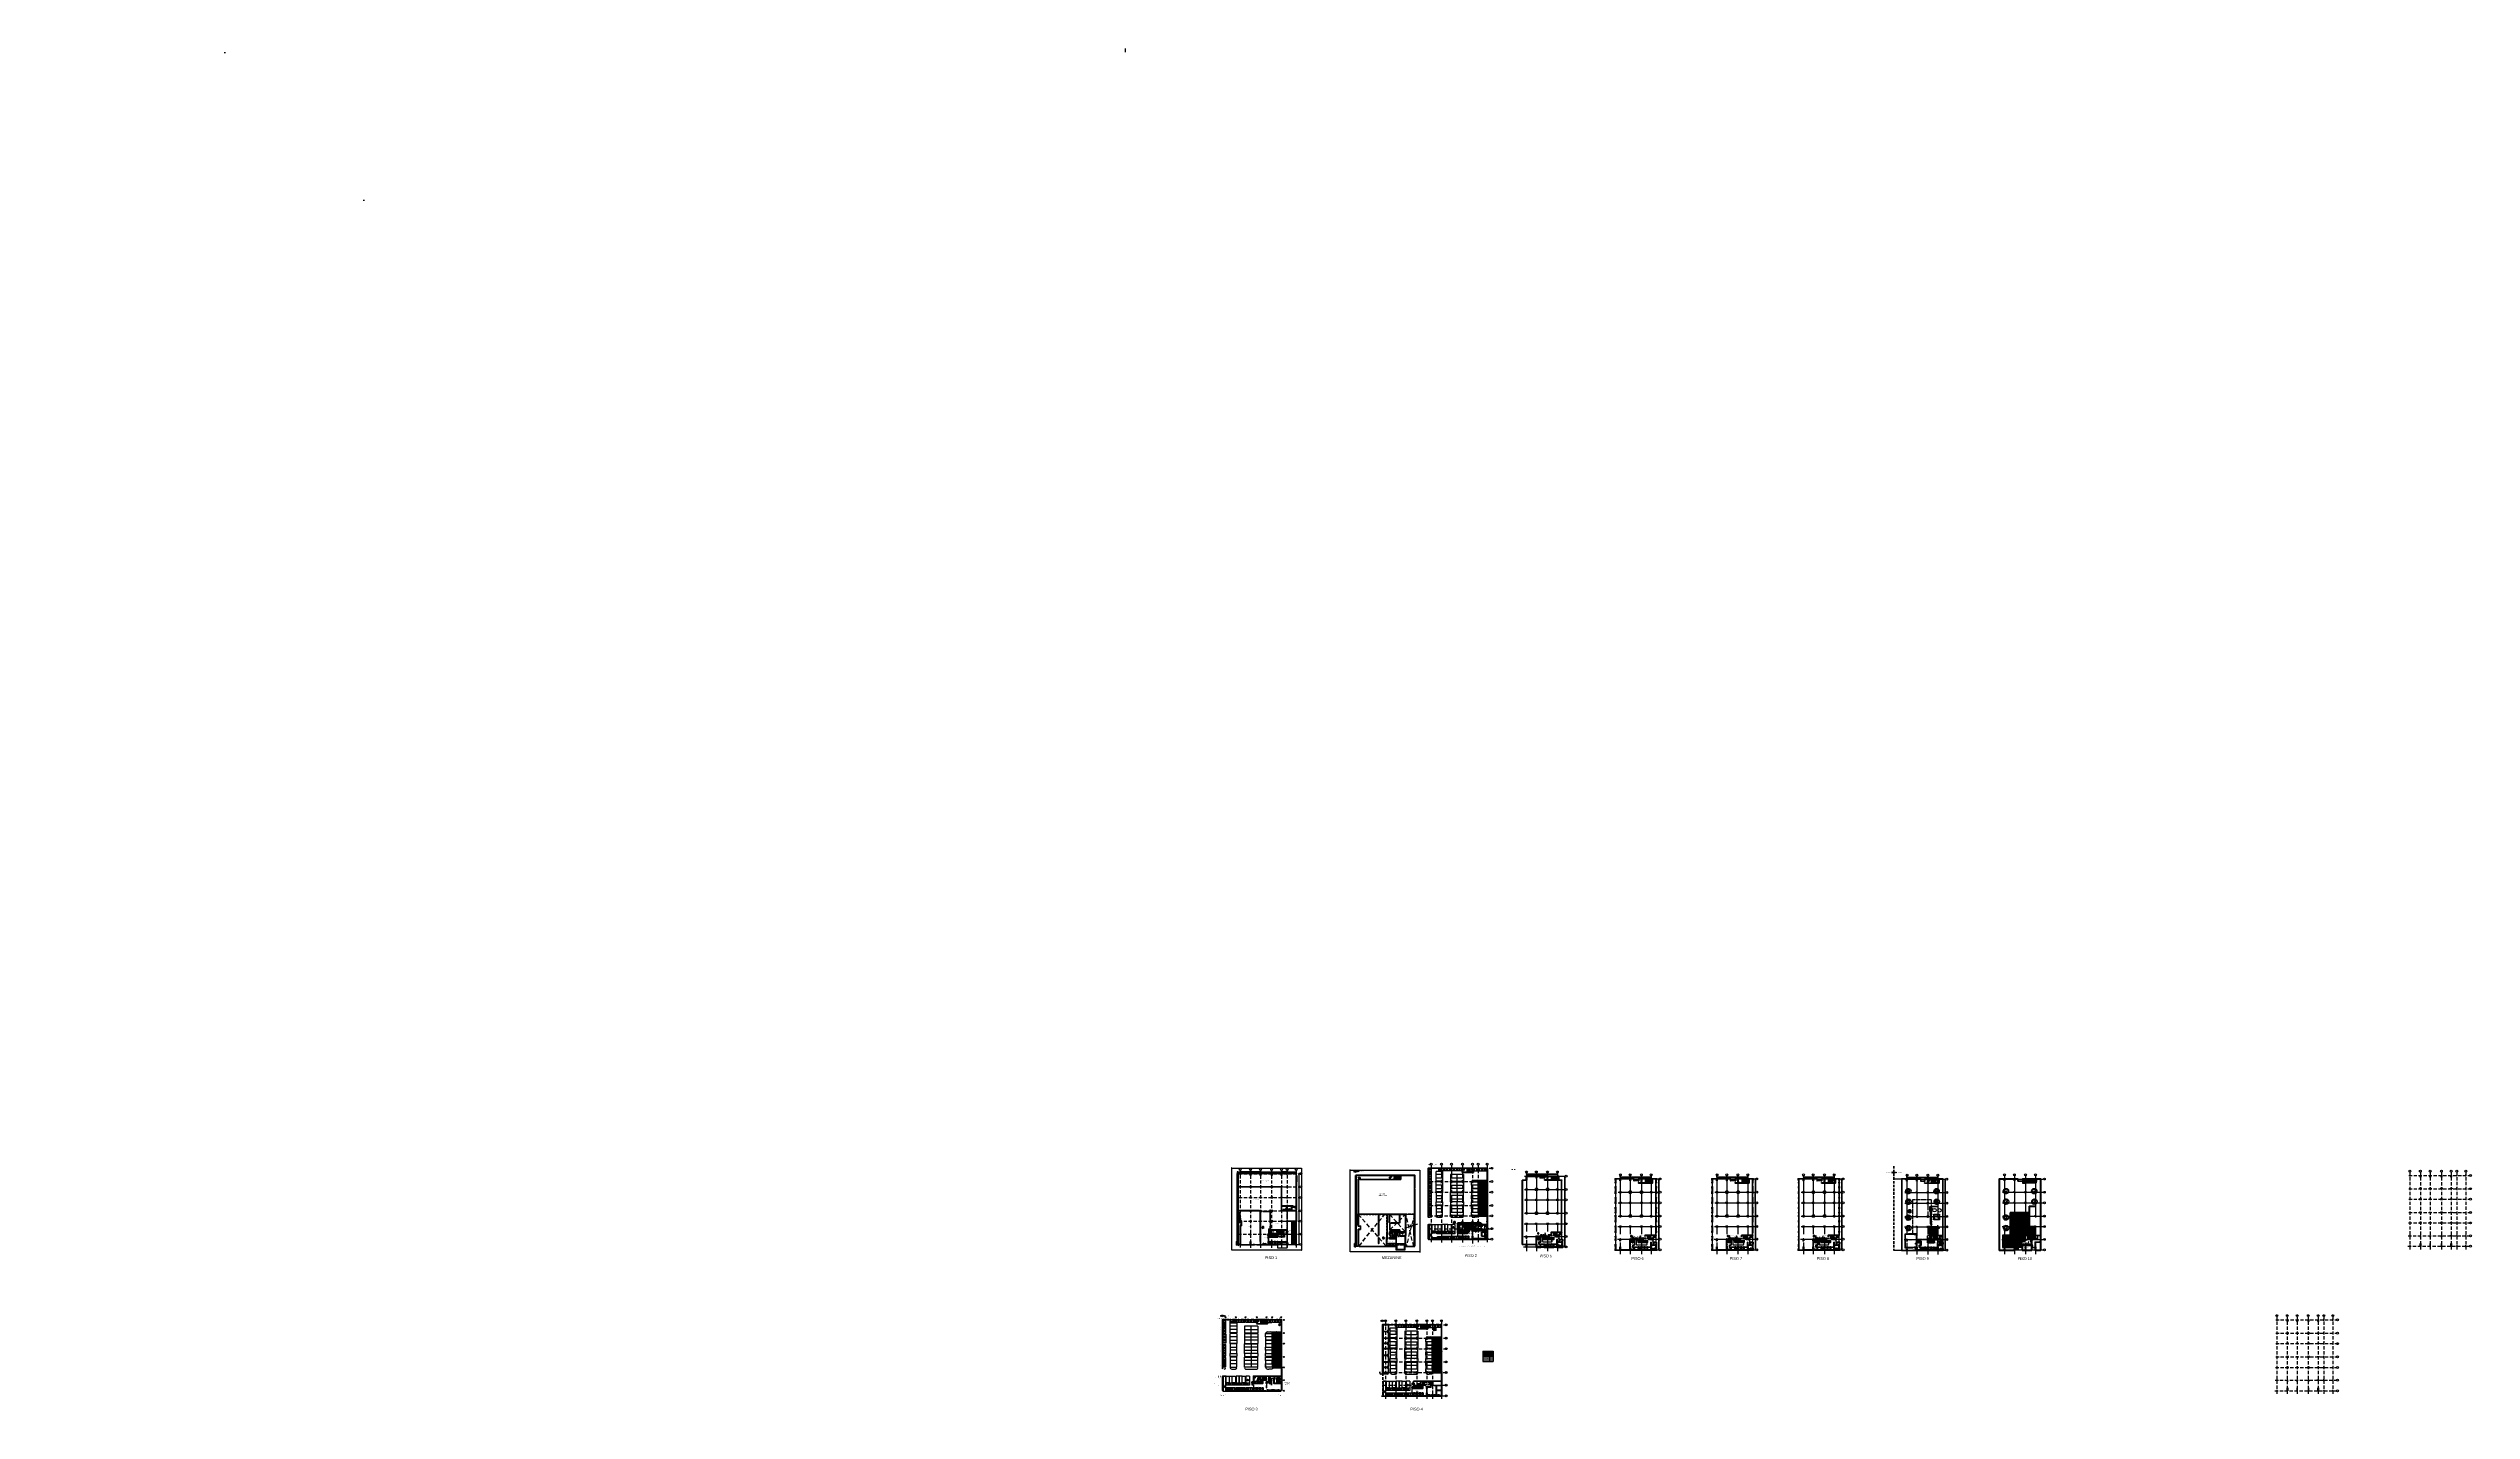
# Model space of a CAD drawing. Header units: millimetres. Extents: x -967 to 876, y -355 to 681.
import ezdxf
from ezdxf import colors
from ezdxf.entities.mleader import LeaderData, LeaderLine
from ezdxf.enums import TextEntityAlignment as Align
from ezdxf.lldxf.tags import DXFTag
from ezdxf.math import Vec2, Vec3

# ---------------------------------------------------------------- set-up
doc = ezdxf.new("R2010")
doc.units = ezdxf.units.MM
for name, pattern in [('Center', [50.8, 31.75, -6.35, 6.35, -6.35]), ('CENTER2', [28.575, 19.05, -3.175, 3.175, -3.175]), ('CONTINUA', [0]), ('DASHDOT', [1, 0.5, -0.25, 0, -0.25]), ('DASHDOT2', [0.5, 0.25, -0.125, 0, -0.125]), ('DASHED2', [9.525, 6.35, -3.175]), ('HIDDEN', [9.525, 6.35, -3.175]), ('Hidden 1_16_', [0.002381, 0.001587, -0.00079375]), ('HIDDEN2', [4.7625, 3.175, -1.5875]), ('LÍNEAS_OCULTASX2', [0.75, 0.5, -0.25])]:
    doc.linetypes.add(name, pattern=pattern)
doc.layers.get('Defpoints').update_dxf_attribs({"color": 8})
for name, color, linetype, plot in [('-auxiliar', 190, 'Continuous', False), ('DIM-25', 8, 'Continuous', False), ('JCA_COTAS', 8, 'Continuous', False)]:
    doc.layers.add(name, color=color, linetype=linetype, plot=plot)
for name, color, linetype, lineweight in [('-CN-GYD-BANDEJA TIPO ESCALERA', 140, 'Continuous', 18), ('-CN-GYD-TUBERÍA ILUMINACION', 5, 'Continuous', 18), ('-CN-GYD-TUBERÍA TOMACORRIENTE', 5, 'Continuous', 5), ('-CN-GYD-TUBERÍA TOMACORRIENTE PVC', 86, 'Continuous', 18), ('A-DETL-GENF', 7, 'Continuous', 5), ('A-DOOR', 7, 'Continuous', 5), ('A-FLOR', 251, 'Continuous', 9), ('A_COLUMNAS', 8, 'Continuous', 15), ('Acabados', 2, 'Continuous', 40), ('Columna', 8, 'Continuous', 40), ('COTA', 1, 'Continuous', 25), ('Estructura', 8, 'Continuous', 40), ('L', 7, 'Continuous', 15), ('Muro', 9, 'Continuous', 40), ('Piso', 251, 'Continuous', 30), ('RE80', 7, 'Continuous', 15), ('TEXTOS', 8, 'Continuous', 20), ('Textos 1', 7, 'Continuous', 25), ('Vidrio', 8, 'Continuous', 30)]:
    doc.layers.add(name, color=color, linetype=linetype, lineweight=lineweight)
for name, color, linetype in [('-CN-GYD-ILUMINACION-EM', 1, 'Continuous'), ('-CN-GYD-TEXTOS', 7, 'Continuous'), ('-parquead', 8, 'Continuous'), ('-TP', 4, 'HIDDEN2'), ('.', 8, 'Continuous'), ('0-amob', 8, 'Continuous'), ('1amobla', 253, 'Continuous'), ('@F1', 251, 'Continuous'), ('_ACHU3', 253, 'Continuous'), ('_ACHU5', 255, 'Continuous'), ('_AUTOMOBILES', 1, 'Continuous'), ('_H-lleno', 255, 'Continuous'), ('A-columnas', 6, 'Continuous'), ('A-HATCH CONCRETO', 8, 'Continuous'), ('A_ACHU5', 255, 'Continuous'), ('A_CIRCULO DE EJES', 3, 'Continuous'), ('A_METAL  PROY', 177, 'Continuous'), ('A_MUEBLES FIJOS', 252, 'Continuous'), ('AAA SG MOBILIARIO', 7, 'Continuous'), ('amobla', 2, 'Continuous'), ('AMOBLAMIENTO', 8, 'Continuous'), ('AREA CIRCULACION', 8, 'Continuous'), ('AREA LOCALES', 161, 'Continuous'), ('AREA PARQUEO', 8, 'Continuous'), ('Arqu', 8, 'Continuous'), ('AS_GL DETECCION_PISO 2', 7, 'Continuous'), ('ASCENSOR', 8, 'Continuous'), ('BYPASS', 7, 'Continuous'), ('CIELOS', 8, 'Continuous'), ('DIM', 8, 'Continuous'), ('Ducto', 142, 'Continuous'), ('E-BORDE LOSA', 8, 'Continuous'), ('EJE-ESTRUCTURA', 8, 'Center'), ('F-2', 8, 'Continuous'), ('GAB', 3, 'Continuous'), ('GG_ILUMINACIÓN 03', 82, 'Continuous'), ('GG_MEZANINE', 8, 'Continuous'), ('GG_NOTAS DRIVERS', 220, 'Continuous'), ('GG_PISO 1', 251, 'Continuous'), ('GG_PISO 2', 8, 'Continuous'), ('GG_PISO 3', 8, 'Continuous'), ('GG_PISO 4', 8, 'Continuous'), ('GG_PISO 5', 8, 'Continuous'), ('GG_PROYECCION', 9, 'DASHED2'), ('H-muro', 251, 'Continuous'), ('HACHTCOLUMNA', 250, 'Continuous'), ('JCA_HATCH 254', 252, 'Continuous'), ('JCA_PLANO 1', 8, 'Continuous'), ('JCA_PLANO 2', 2, 'Continuous'), ('JCA_PROYECCIONES', 1, 'HIDDEN2'), ('JCA_TEXTO1', 2, 'Continuous'), ('JCA_TEXTO2', 3, 'Continuous'), ('LINEA-1', 8, 'Continuous'), ('LUMINARIA DE EMERGENCIA', 1, 'Continuous'), ('MARCO', 4, 'Continuous'), ('MUEBLE', 8, 'Continuous'), ('NORTE', 7, 'Continuous'), ('PLANTAS DE EMERGENCIA', 1, 'Continuous'), ('PLO_CORONA', 1, 'Continuous'), ('PROYECCION', 8, 'DASHED2'), ('PV', 2, 'Continuous'), ('RE60', 7, 'Continuous'), ('TB', 7, 'Continuous'), ('TEXTO 3', 3, 'Continuous'), ('TEXTOS DE MEDIDAS', 7, 'Continuous'), ('Textos-espacios', 8, 'Continuous'), ('Tipologias de muros', 70, 'Continuous')]:
    doc.layers.add(name, color=color, linetype=linetype)
doc.layers.add('A-DOOR-HDLN', color=9, linetype='Hidden 1_16_', lineweight=25, true_color=0x808080)
for name, color, linetype, true_color in [('PDF2_Geometría', 7, 'Continuous', 0x525252), ('PDF_A - VENT', 7, 'Continuous', 0xffffff), ('PDF_VENTANAS', 7, 'Continuous', 0xb9b9b9)]:
    doc.layers.add(name, color=color, linetype=linetype, true_color=true_color)
doc.styles.add('A_TEXT1', font='arial.ttf')
doc.styles.add('DIM', font='ROMANS.shx')
doc.styles.add('GYD', font='arial.ttf', dxfattribs={"height": 2.5})
doc.styles.add('ROMAN', font='ROMANS', dxfattribs={"width": 1.2})
doc.styles.add('ROMANS', font='arial.ttf')
doc.styles.add('STANDAR NEGRITA', font='ARIALNB.TTF', dxfattribs={"height": 0.2})
doc.styles.get("Standard").update_dxf_attribs({"font": 'arial.ttf'})
doc.styles.add('style2', font='arial.ttf', dxfattribs={"width": 1.5})
tags = doc.linetypes.add('AiX_LINE', pattern='A,0.5,-0.2,["AiX",Standard,S=0.1,R=0,X=-0.1,Y=-0.05],-0.25', length=0.95).pattern_tags.tags
tags[6] = DXFTag(74, 10)
doc.dimstyles.new('1-10', dxfattribs={"dimscale": 10, "dimtxt": 0.0037, "dimasz": 0.001, "dimexe": 0.0018, "dimexo": 0.0018, "dimgap": 0.0005, "dimtad": 1, "dimzin": 4, "dimdsep": 46, "dimtxsty": 'ROMANS', "dimblk": 'ARCHTICK', "dimcen": 0.003, "dimdle": 0.0015, "dimclrd": 1, "dimclre": 1, "dimclrt": 4, "dimadec": 0, "dimazin": 0, "dimtfac": 1, "dimtix": 1, "dimtmove": 2, "dimatfit": 3, "dimldrblk": 'flecha', "dimfxl": 1, "dimtolj": 1, "dimtzin": 4, "dimarcsym": 0})
doc.dimstyles.new('dim-75', dxfattribs={"dimscale": 75, "dimtxt": 0.0015, "dimasz": 0.0008, "dimexe": 0.0003, "dimexo": 0.001, "dimgap": 0.0005, "dimtad": 2, "dimzin": 4, "dimdsep": 46, "dimtxsty": 'DIM', "dimblk": 'ARCHTICK', "dimcen": 0.0025, "dimclrd": 1, "dimclre": 256, "dimclrt": 2, "dimadec": 0, "dimazin": 0, "dimtfac": 1, "dimtmove": 2, "dimatfit": 0, "dimldrblk": 'OPEN30', "dimfxl": 1, "dimtolj": 1, "dimtzin": 0, "dimarcsym": 0})
pattern_1 = [(0, (0, 0), (0, 6.985), [5.08, -1.905]), (90, (0, 0), (-6.985, 4e-16), [5.08, -1.905])]
pattern_2 = [(90, (-83.42918, 4.38), (-0.127, 0), [])]
pattern_3 = [(0, (557.077, 3814.4124), (0, 6.985), [5.08, -1.905]), (90, (557.077, 3814.4124), (-6.985, 4e-16), [5.08, -1.905])]
pattern_4 = [(0, (280.441, 3764.844), (0, 6.985), [5.08, -1.905]), (90, (280.441, 3764.844), (-6.985, 4e-16), [5.08, -1.905])]

# ---------------------------------------------------------------- blocks, each defined once
blk = doc.blocks.new('A_B_Eje')
at = {"layer": 'A_CIRCULO DE EJES', "color": 0, "ltscale": 1.5}
blk.add_circle((0, 0), 0.0045, dxfattribs=at)
at = {"ltscale": 1.5, "style": 'A_TEXT1'}
blk.add_attdef('EJE', text='', height=0.0035, dxfattribs=at).set_placement((0, 0), align=Align.MIDDLE_CENTER)
blk = doc.blocks.new('MARCOE-102')
for p, q in [((0, 0), (0, -2.5)), ((0, 0), (1.75, 0)), ((1.75, 0), (1.75, -0.45)), ((0, -2.5), (1.75, -2.5)), ((0.175, -0.175), (1.575, -0.175)), ((0.175, -0.175), (0.175, -2.325)), ((0.175, -2.325), (1.575, -2.325)), ((1.375, -0.45), (1.375, -0.275)), ((1.375, -0.275), (1.575, -0.275)), ((1.75, -0.45), (1.375, -0.45)), ((1.375, -2.05), (1.375, -2.225)), ((1.75, -2.05), (1.375, -2.05)), ((1.375, -2.225), (1.575, -2.225)), ((1.575, -0.275), (1.575, -0.175)), ((1.575, -2.325), (1.575, -2.225)), ((1.75, -2.5), (1.75, -2.05))]:
    blk.add_line(p, q)
at = {"layer": 'MARCO'}
blk.add_lwpolyline([(0, 0), (0, -2.5), (1.75, -2.5), (1.75, -2.05), (1.375, -2.05), (1.375, -2.225), (1.575, -2.225), (1.575, -2.325), (0.175, -2.325), (0.175, -0.175), (1.575, -0.175), (1.575, -0.275), (1.375, -0.275), (1.375, -0.45), (1.75, -0.45), (1.75, 0), (0, 0)], dxfattribs=at)
blk = doc.blocks.new('ASCENSOR')
at = {"layer": '0-amob'}
for p, q in [((-1.7, -0.5), (-1.9, -0.5)), ((-1.9, -0.5), (-1.9, -0.6)), ((-1.7, -0.6), (-1.7, -0.5)), ((-1.7, -0.5), (-1.7, -0.5)), ((-1.7, -0.5), (-1.7, -0.5)), ((-1.7, -0.6), (-1.7, -0.6))]:
    blk.add_line(p, q, dxfattribs=at)
blk.add_lwpolyline([(-1.7, -0.6), (-1.7, 0.4), (-1.7, 0.4), (-1.7, 0.3), (-1.7, 0.3), (-1.7, 0.4), (-1.9, 0.4), (-1.9, 0.5)], dxfattribs=at)
at = {"layer": 'ASCENSOR'}
for p, q in [((-1.7, 0.4), (-1.7, 0.4)), ((-1.6, 0.4), (-1.7, 0.4)), ((-1.6, 0.4), (-1.7, 0.4)), ((-1.7, 0.4), (-1.7, 0.4)), ((-1.7, 0.4), (-1.7, 0.4)), ((-1.7, 0.4), (-1.7, 0.4)), ((-1.6, 0.4), (-1.7, 0.4)), ((-1.7, 0.4), (-1.6, 0.4)), ((-1.7, 0.4), (-1.7, 0.4)), ((-1.7, 0.4), (-1.7, 0.4)), ((-1.7, 0.4), (-1.7, 0.4)), ((-1.7, 0.4), (-1.7, 0.4)), ((-1.7, 0.4), (-1.7, 0.4)), ((-1.7, 0.4), (-1.7, 0.4)), ((-1.7, 0.4), (-1.7, 0.4)), ((-1.7, 0.4), (-1.7, 0.4)), ((-1.7, 0.4), (-1.7, 0.4)), ((-1.7, 0.4), (-1.7, 0.4)), ((-1.6, -1), (-1.6, 0.9)), ((-1.6, 0.9), (-1.6, -1)), ((-1.6, 0.9), (-1.6, 0.9)), ((-1.6, 0.9), (-1.6, 0.9)), ((-1.6, 0.4), (-1.6, 0.4)), ((-1.6, 0.4), (-1.6, 0.4)), ((-1.6, 0.4), (-1.6, 0.4)), ((-1.6, 0.4), (-1.6, 0.4)), ((-1.6, 0.4), (-1.6, 0.4)), ((-1.6, 0.4), (-1.6, 0.4)), ((-1.6, 0.4), (-1.6, 0.4)), ((-1.6, 0.4), (-1.6, 0.4)), ((-1.6, 0.4), (-1.6, 0.4)), ((-1.6, 0.4), (-1.6, 0.4)), ((-1.6, 0.4), (-1.6, 0.4)), ((-1.6, 0.4), (-1.6, 0.4)), ((-1.6, 0.4), (-1.6, 0.4)), ((-1.6, 0.4), (-1.6, 0.4)), ((-1.6, 0.4), (-1.6, 0.4)), ((-1.6, -0.1), (-1.6, 0.4)), ((-1.6, 0.4), (-1.6, -0.1)), ((-1.5, 0.8), (-1.5, 0.8)), ((-1.5, 0.8), (-1.5, 0.8)), ((-1.5, 0.8), (-1.5, 0.8)), ((-1.5, -1), (-1.5, 0.8)), ((-1.5, 0.8), (-0.1, 0.8)), ((-1.5, 0.4), (-1.5, 0.4)), ((-1.5, 0.4), (-1.5, 0.4)), ((-1.4, 0.4), (-1.5, 0.4)), ((-1.5, -0.1), (-1.5, 0.4)), ((-1.5, -0.1), (-1.5, 0.4)), ((-1.4, 0.4), (-1.4, 0.7)), ((-0.1, 0.7), (-1.4, 0.7)), ((-0.7, 0.9), (-0.9, 0.9)), ((-0.9, 0.9), (-0.9, 0.9)), ((-0.9, 0.8), (-0.9, 0.9)), ((-0.9, 0.9), (-0.9, 0.9)), ((-0.9, 0.9), (-0.9, 0.9)), ((-0.7, 0.9), (-0.9, 0.9)), ((-0.9, 0.8), (-0.9, 0.8)), ((-0.9, 0.8), (-0.9, 0.8)), ((-0.7, 0.8), (-0.9, 0.8)), ((-0.9, 0.8), (-0.7, 0.8)), ((-0.9, 0.8), (-0.8, 0.8)), ((-0.9, 0.8), (-0.8, 0.8)), ((-0.9, 0.8), (-0.8, 0.8)), ((-0.9, 0.8), (-0.8, 0.8)), ((-0.8, 0.8), (-0.9, 0.8)), ((-0.8, 0.8), (-0.9, 0.8)), ((-0.9, 0.8), (-0.9, 0.8)), ((-0.9, 0.8), (-0.9, 0.8)), ((-0.8, 0.8), (-0.8, 0.8)), ((-0.8, 0.8), (-0.8, 0.8)), ((-0.8, 0.8), (-0.8, 0.8)), ((-0.8, 0.8), (-0.8, 0.8)), ((-0.8, 0.8), (-0.8, 0.8)), ((-0.8, 0.8), (-0.8, 0.8)), ((-0.8, 0.8), (-0.8, 0.8)), ((-0.8, 0.8), (-0.8, 0.8)), ((-0.8, 0.8), (-0.8, 0.8)), ((-0.8, 0.8), (-0.8, 0.8)), ((-0.8, 0.8), (-0.8, 0.8)), ((-0.8, 0.8), (-0.8, 0.8)), ((-0.8, 0.8), (-0.8, 0.8)), ((-0.8, 0.8), (-0.8, 0.8)), ((-0.8, 0.8), (-0.7, 0.8)), ((-0.8, 0.8), (-0.7, 0.8)), ((-0.8, 0.8), (-0.8, 0.8)), ((-0.8, 0.8), (-0.8, 0.8)), ((-0.8, 0.8), (-0.8, 0.8)), ((-0.7, 0.9), (-0.7, 0.9)), ((-0.7, 0.9), (-0.7, 0.9)), ((-0.7, 0.8), (-0.7, 0.9)), ((-0.7, 0.9), (-0.7, 0.9)), ((-0.7, 0.8), (-0.7, 0.8)), ((-0.1, 0.8), (-0.1, -0.9)), ((-0.1, 0.7), (-0.1, -0.9)), ((0, 0.6), (0, 0.6)), ((0, 0.5), (0, 0.6)), ((0, 0.6), (0, 0.5)), ((0, 0.5), (0, 0.6)), ((0, 0.6), (0, 0.5)), ((0.1, 0.6), (0, 0.6)), ((0, 0.6), (0.1, 0.6)), ((0, 0.6), (0, 0.6)), ((0, 0.6), (0, 0.6)), ((0, 0.6), (0, 0.6)), ((0.2, 0.6), (0, 0.6)), ((0.2, 0.6), (0, 0.6)), ((0.2, 0.6), (0, 0.6)), ((0, 0.5), (0.1, 0.5)), ((0, -0.6), (0, 0.5)), ((0.2, 0.7), (0.1, 0.7)), ((0.1, 0.7), (0.2, 0.7)), ((0.1, 0.6), (0.1, 0.7)), ((0.1, 0.4), (0.1, 0.6)), ((0.1, 0.6), (0.1, 0.6)), ((0.1, 0.6), (0.1, 0.6)), ((0.1, 0.5), (0.2, 0.5)), ((0.1, 0.5), (0.1, -0.6)), ((0.2, 0.4), (0.1, 0.4)), ((0.2, 0.7), (0.2, 0.4)), ((0.2, 0.6), (0.2, 0.6)), ((-1.6, -0.1), (-1.6, -0.1)), ((-1.6, -0.1), (-1.6, -0.1)), ((-1.6, -0.6), (-1.6, -0.1)), ((-1.6, -0.1), (-1.6, -0.6)), ((-1.6, -0.6), (-1.6, -0.6)), ((-1.6, -1), (-1.6, -1)), ((-1.6, -1), (-1.6, -1.1)), ((-1.5, -0.1), (-1.5, -0.1)), ((-1.5, -0.1), (-1.5, -0.1)), ((-1.5, -0.6), (-1.5, -0.1)), ((-1.5, -0.6), (-1.5, -0.1)), ((-1.4, -0.5), (-1.5, -0.5)), ((-1.5, -0.5), (-1.5, -0.6)), ((-1.5, -0.6), (-1.5, -0.6)), ((-0.1, -0.9), (-1.5, -0.9)), ((-1.5, -0.9), (-1.5, -1)), ((-1.5, -1), (-1.5, -1)), ((-1.4, -0.5), (-1.4, -0.9)), ((-0.1, -0.9), (-1.4, -0.9)), ((-0.9, -1), (-0.9, -1)), ((-0.9, -1), (-0.9, -1)), ((-0.7, -1), (-0.9, -1)), ((-0.9, -1), (-0.7, -1)), ((-0.9, -1), (-0.9, -1)), ((-0.9, -1), (-0.9, -1.1)), ((-0.9, -1), (-0.9, -1.1)), ((-0.7, -1.1), (-0.9, -1.1)), ((-0.9, -1.1), (-0.9, -1.1)), ((-0.7, -1.1), (-0.9, -1.1)), ((-0.8, -0.9), (-0.8, -1)), ((-0.8, -0.9), (-0.8, -1)), ((-0.8, -0.9), (-0.8, -0.9)), ((-0.8, -0.9), (-0.8, -0.9)), ((-0.8, -0.9), (-0.8, -0.9)), ((-0.8, -0.9), (-0.8, -0.9)), ((-0.8, -0.9), (-0.8, -0.9)), ((-0.8, -0.9), (-0.8, -0.9)), ((-0.8, -0.9), (-0.8, -0.9)), ((-0.8, -1), (-0.7, -1)), ((-0.8, -1), (-0.7, -1)), ((-0.8, -1), (-0.8, -1)), ((-0.8, -1), (-0.8, -1)), ((-0.8, -1), (-0.8, -1)), ((-0.8, -1), (-0.8, -1)), ((-0.9, -1), (-0.8, -1)), ((-0.9, -1), (-0.8, -1)), ((-0.9, -1), (-0.8, -1)), ((-0.9, -1), (-0.8, -1)), ((-0.8, -1), (-0.8, -1)), ((-0.8, -1), (-0.8, -1)), ((-0.8, -1), (-0.9, -1)), ((-0.8, -1), (-0.9, -1)), ((-0.9, -1), (-0.9, -1)), ((-0.9, -1), (-0.9, -1)), ((-0.8, -1), (-0.8, -1)), ((-0.8, -1), (-0.8, -1)), ((-0.7, -1), (-0.7, -1)), ((-0.7, -1), (-0.7, -1)), ((-0.7, -1), (-0.7, -1.1)), ((-0.7, -1), (-0.7, -1.1)), ((-0.7, -1.1), (-0.7, -1.1)), ((0.1, -0.6), (0, -0.6)), ((0, -0.7), (0, -0.6)), ((0, -0.6), (0, -0.7)), ((0, -0.7), (0, -0.6)), ((0, -0.6), (0, -0.7)), ((0, -0.7), (0.1, -0.7)), ((0.1, -0.7), (0, -0.7)), ((0, -0.7), (0, -0.7)), ((0, -0.7), (0, -0.7)), ((0, -0.7), (0, -0.7)), ((0.2, -0.7), (0, -0.7)), ((0.2, -0.7), (0, -0.7)), ((0, -0.8), (0, -0.7)), ((0.2, -0.8), (0, -0.8)), ((0.1, -0.6), (0.2, -0.6)), ((0.2, -0.6), (0.1, -0.6)), ((0.1, -0.6), (0.1, -0.7)), ((0.1, -0.7), (0.1, -0.7)), ((0.1, -0.8), (0.2, -0.8)), ((0.2, -0.8), (0.1, -0.8)), ((0.1, -0.8), (0.1, -0.8)), ((0.2, -0.8), (0.2, -0.6)), ((0.2, -0.8), (0.2, -0.7))]:
    blk.add_line(p, q, dxfattribs=at)
for centre, radius, start, end in [((0, 0.5), 0.006, 270, 0), ((0, 0.5), 0.003, 270, 0), ((0, 0.5), 0.003, 180, 270), ((0, 0.5), 0.006, 180, 270), ((0, -0.6), 0.006, 90, 180), ((0, -0.6), 0.003, 90, 180), ((0, -0.6), 0.003, 0, 90), ((0, -0.6), 0.006, 0, 90)]:
    blk.add_arc(centre, radius, start, end, dxfattribs=at)
at = {"layer": 'ASCENSOR', "xscale": 0.01999999999998181, "yscale": 0.01999999999998181, "zscale": 0.01999999999998181, "rotation": 270}
blk.add_blockref('MARCOE-102', (-1.6, -0.5), dxfattribs=at)
blk = doc.blocks.new('PUERTA BAÑOS')
at = {"layer": 'AMOBLAMIENTO'}
for p, q in [((0, -0.1), (0, 0)), ((0, 0), (0, 0)), ((0, 0), (0, 0)), ((0, 0), (0, 0)), ((0, 0), (0, 0)), ((0, 0), (0, 0)), ((0, 0), (0, -0.1)), ((0, -0.1), (0, -0.1))]:
    blk.add_line(p, q, dxfattribs=at)
blk.add_lwpolyline([(0, 0), (0, -0.6, -0.414214), (0, -0.6), (0, -0.6, -0.414214), (0, -0.6), (0, 0, -0.414214), (0, 0)], format="xyb", close=True, dxfattribs=at)
blk.add_circle((0, 0), 0.0025, dxfattribs=at)
at = {"layer": 'AMOBLAMIENTO', "ltscale": 0.1}
blk.add_arc((0, 0), 0.607, 177.5483, 270.1437, dxfattribs=at)
at = {"layer": 'AMOBLAMIENTO'}
for start, end in [(90, 180), (180, 270)]:
    blk.add_arc((0, 0), 0.005, start, end, dxfattribs=at)
blk = doc.blocks.new('INODORO')
at = {"layer": 'AMOBLAMIENTO', "extrusion": (-1.55665e-06, -4.47371e-06, 1)}
for p, q in [((-0.1, 0.2, 13.5), (-0.1, 0.3, 13.5)), ((0.1, 0.2, 13.5), (-0.1, 0.2, 13.5)), ((0, 0.2, 13.5), (-0.1, 0.2, 13.5)), ((-0.1, 0.2, 13.5), (-0.1, 0.2, 13.5)), ((0.1, 0.2, 13.5), (0, 0.2, 13.5)), ((0.1, 0.2, 13.5), (0.1, 0.3, 13.5)), ((0.1, 0.2, 13.5), (0.1, 0.2, 13.5))]:
    blk.add_line(p, q, dxfattribs=at)
at = {"layer": 'AMOBLAMIENTO', "extrusion": (-1.55665e-06, -4.47371e-06, 1), "elevation": 13.5, "flags": 128}
for points in [[(0.2, 0.4), (0.1, 0.1, -0.016701), (0.1, 0.1, -0.022806), (0.1, 0.1, -0.021821), (0.1, 0.1, -0.034751), (0.1, 0.1, -0.036571), (0.1, 0.1, -0.043988), (0.1, 0.1, -0.052185), (0, 0.1, -0.082496), (0, 0, -0.014668), (0, 0), (0, 0, -0.083909), (0, 0.1, -0.098699), (-0.1, 0.1, -0.082496), (-0.1, 0.1, -0.052185), (-0.1, 0.1, -0.009147), (-0.1, 0.1), (-0.2, 0.4, -0.038438), (-0.2, 0.4, -0.03221), (-0.2, 0.5, -0.004356), (-0.2, 0.5, -0.034754), (-0.2, 0.5, -0.021818), (-0.2, 0.6, -0.013779), (-0.2, 0.6, -0.009024), (-0.2, 0.6, -0.022804), (-0.2, 0.6, -0.021821), (-0.1, 0.6, -0.031515), (-0.1, 0.6, -0.003233), (-0.1, 0.7, -0.036571), (-0.1, 0.7, -0.043988), (-0.1, 0.7, -0.02205), (-0.1, 0.7, -0.030103), (-0.1, 0.7, -0.082496), (0, 0.7, -0.014666), (0, 0.7, -0.083908), (0, 0.7, -0.043384), (0.1, 0.7, -0.055079), (0.1, 0.7, -0.050815), (0.1, 0.6, -0.03155), (0.1, 0.6, -0.052186), (0.2, 0.6, -0.001468), (0.2, 0.6, -0.042516), (0.2, 0.5, -0.03221), (0.2, 0.5, -0.004357), (0.2, 0.5, -0.034752), (0.2, 0.4, -0.02182), (0.2, 0.4, -0.009707), (0.2, 0.4)], [(0, 0.7, 0.014666), (0, 0.7, 0.082496), (0, 0.7, 0.044795), (0, 0.7, 0.007375), (0, 0.7, 0.043988), (-0.1, 0.6, 0.036571), (-0.1, 0.6, 0.018877), (-0.1, 0.6, 0.015864), (-0.1, 0.6, 0.021821), (-0.1, 0.6, 0.022804), (-0.1, 0.6, 0.01791), (-0.1, 0.6, 0.004894), (-0.1, 0.5, 0.021818), (-0.1, 0.5, 0.034754), (-0.1, 0.5, 0.004356), (-0.1, 0.5, 0.03221), (-0.1, 0.4, 0.03362), (-0.1, 0.4, 0.010353), (-0.1, 0.4, 0.008488), (-0.1, 0.4)], [(0.1, 0.4, 0.000935), (0.1, 0.4, 0.017908), (0.1, 0.4, 0.004894), (0.1, 0.4, 0.02182), (0.1, 0.4, 0.034752), (0.1, 0.5, 0.004357), (0.1, 0.5, 0.03221), (0.1, 0.5, 0.033619), (0.1, 0.6, 0.010353), (0.1, 0.6, 0.052186), (0.1, 0.6, 0.015899), (0.1, 0.6, 0.066511), (0.1, 0.6, 0.040373), (0, 0.7, 0.058094), (0, 0.7, 0.083908), (0, 0.7)]]:
    blk.add_lwpolyline(points, format="xyb", dxfattribs=at)
at = {"layer": 'AMOBLAMIENTO', "linetype": 'HIDDEN', "ltscale": 0.25, "extrusion": (-1.55665e-06, -4.47371e-06, 1), "elevation": 13.5}
for points in [[(-0.1, 0.1), (0.1, 0.1)], [(0, -0.1), (0, 0.7)]]:
    blk.add_lwpolyline(points, dxfattribs=at)
at = {"layer": 'AMOBLAMIENTO', "extrusion": (-1.55665e-06, -4.47371e-06, 1), "elevation": 13.5}
blk.add_lwpolyline([(0, 0), (0, 0), (0, 0), (0, 0)], close=True, dxfattribs=at)
at = {"layer": 'AMOBLAMIENTO', "extrusion": (-1.55665e-06, -4.47371e-06, 1)}
for major_axis, start_param, end_param in [((0.121, -0.042), 3.962815, 6.131668), ((0.0863, -0.03), 4.528683, 5.5658)]:
    blk.add_ellipse((0, 0.4, 13.5), major_axis=major_axis, ratio=1, start_param=start_param, end_param=end_param, dxfattribs=at)
for centre, major_axis in [((0, 0.1, 13.5), (0.0472, -0.0164)), ((0, 0.1, 13.5), (0.0425, -0.0148)), ((-0.1, 0.2, 13.5), (0.00567, -0.00197)), ((0, 0.1, 13.5), (0.0331, -0.0115)), ((0.1, 0.2, 13.5), (0.00567, -0.00197))]:
    blk.add_ellipse(centre, major_axis=major_axis, ratio=1, dxfattribs=at)
blk = doc.blocks.new('_ArchTick')
at = {"color": 0, "linetype": 'ByBlock', "const_width": 0.15}
blk.add_lwpolyline([(-0.5, -0.5), (0.5, 0.5)], dxfattribs=at)
blk = doc.blocks.new('*D21')
at = {"layer": 'Defpoints', "color": 0, "transparency": 16777216}
for p in [(1123.3, -5955.4), (1131.8, -5955.6), (1131.8, -5956.4)]:
    blk.add_point(p, dxfattribs=at)
at = {"layer": 'JCA_COTAS', "color": 1, "lineweight": -2, "transparency": 16777216}
for p, q in [((1123.3, -5955.4), (1123.3, -5956.4)), ((1123.3, -5956.4), (1131.8, -5956.4)), ((1131.8, -5955.6), (1131.8, -5956.4))]:
    blk.add_line(p, q, dxfattribs=at)
at = {"layer": 'JCA_COTAS', "color": 1, "lineweight": -2, "transparency": 16777216, "xscale": 0.01, "yscale": 0.01, "zscale": 0.01, "rotation": 180}
blk.add_blockref('_ArchTick', (1123.3, -5956.4), dxfattribs=at)
at = {"layer": 'JCA_COTAS', "color": 1, "lineweight": -2, "transparency": 16777216, "xscale": 0.01, "yscale": 0.01, "zscale": 0.01}
blk.add_blockref('_ArchTick', (1131.8, -5956.4), dxfattribs=at)
at = {"layer": 'JCA_COTAS', "color": 4, "transparency": 16777216, "insert": (1127.6, -5956.3), "char_height": 0.037, "attachment_point": 5, "style": 'ROMANS'}
blk.add_mtext('\\A1;8.50', dxfattribs=at)
blk = doc.blocks.new('flecha')
at = {"layer": '_ACHU3', "linetype": 'Continuous', "lineweight": 0}
h = blk.add_hatch(color=255, dxfattribs=at)
h.dxf.hatch_style = 1
h.paths.add_polyline_path([(0, 0), (2, 0), (2, 0), (4, 0), (4, 0), (2, 0), (2, 0)])
at = {"layer": '_ACHU3', "linetype": 'Continuous', "lineweight": 0, "flags": 128}
blk.add_lwpolyline([(0, 0), (2, 0), (2, 0), (2, 0), (4, 0), (4, 0), (2, 0), (2, 0), (0, 0)], dxfattribs=at)
blk = doc.blocks.new('*D22')
at = {"layer": 'Defpoints', "color": 0, "transparency": 16777216}
for p in [(1131.8, -5955.6), (1139.3, -5955.6), (1139.3, -5956.4)]:
    blk.add_point(p, dxfattribs=at)
at = {"layer": 'JCA_COTAS', "color": 1, "lineweight": -2, "transparency": 16777216}
for p, q in [((1131.8, -5955.6), (1131.8, -5956.4)), ((1131.8, -5956.4), (1139.3, -5956.4)), ((1139.3, -5955.6), (1139.3, -5956.4))]:
    blk.add_line(p, q, dxfattribs=at)
at = {"layer": 'JCA_COTAS', "color": 1, "lineweight": -2, "transparency": 16777216, "xscale": 0.01, "yscale": 0.01, "zscale": 0.01, "rotation": 180}
blk.add_blockref('_ArchTick', (1131.8, -5956.4), dxfattribs=at)
at = {"layer": 'JCA_COTAS', "color": 1, "lineweight": -2, "transparency": 16777216, "xscale": 0.01, "yscale": 0.01, "zscale": 0.01}
blk.add_blockref('_ArchTick', (1139.3, -5956.4), dxfattribs=at)
at = {"layer": 'JCA_COTAS', "color": 4, "transparency": 16777216, "insert": (1135.5, -5956.3), "char_height": 0.037, "attachment_point": 5, "style": 'ROMANS'}
blk.add_mtext('\\A1;7.50', dxfattribs=at)
blk = doc.blocks.new('*D23')
at = {"layer": 'Defpoints', "color": 0, "transparency": 16777216}
for p in [(1115.8, -5955.5), (1115.8, -5956.4), (1123.3, -5955.4)]:
    blk.add_point(p, dxfattribs=at)
at = {"layer": 'JCA_COTAS', "color": 1, "lineweight": -2, "transparency": 16777216}
for p, q in [((1115.8, -5955.5), (1115.8, -5956.4)), ((1123.3, -5956.4), (1115.8, -5956.4)), ((1123.3, -5955.4), (1123.3, -5956.4))]:
    blk.add_line(p, q, dxfattribs=at)
at = {"layer": 'JCA_COTAS', "color": 1, "lineweight": -2, "transparency": 16777216, "xscale": 0.01, "yscale": 0.01, "zscale": 0.01, "rotation": 180}
blk.add_blockref('_ArchTick', (1115.8, -5956.4), dxfattribs=at)
at = {"layer": 'JCA_COTAS', "color": 1, "lineweight": -2, "transparency": 16777216, "xscale": 0.01, "yscale": 0.01, "zscale": 0.01}
blk.add_blockref('_ArchTick', (1123.3, -5956.4), dxfattribs=at)
at = {"layer": 'JCA_COTAS', "color": 4, "transparency": 16777216, "insert": (1119.6, -5956.3), "char_height": 0.037, "attachment_point": 5, "style": 'ROMANS'}
blk.add_mtext('\\A1;7.50', dxfattribs=at)
blk = doc.blocks.new('*D24')
at = {"layer": 'Defpoints', "color": 0, "transparency": 16777216}
for p in [(1145.1, -5986), (1145.3, -5975.9), (1145.3, -5986)]:
    blk.add_point(p, dxfattribs=at)
at = {"layer": 'JCA_COTAS', "color": 1, "lineweight": -2, "transparency": 16777216}
for p, q in [((1145.3, -5975.9), (1145.1, -5975.9)), ((1145.1, -5975.9), (1145.1, -5986)), ((1145.3, -5986), (1145.1, -5986))]:
    blk.add_line(p, q, dxfattribs=at)
at = {"layer": 'JCA_COTAS', "color": 1, "lineweight": -2, "transparency": 16777216, "xscale": 0.01, "yscale": 0.01, "zscale": 0.01}
for p, rotation in [((1145.1, -5975.9), 90), ((1145.1, -5986), 270)]:
    blk.add_blockref('_ArchTick', p, dxfattribs=dict(at, rotation=rotation))
at = {"layer": 'JCA_COTAS', "color": 4, "transparency": 16777216, "insert": (1145.1, -5980.9), "char_height": 0.037, "attachment_point": 5, "rotation": 90, "style": 'ROMANS'}
blk.add_mtext('\\A1;10.10', dxfattribs=at)
blk = doc.blocks.new('*D25')
at = {"layer": 'Defpoints', "color": 0, "transparency": 16777216}
for p in [(1145.3, -5986), (1145.1, -5994), (1145.3, -5994)]:
    blk.add_point(p, dxfattribs=at)
at = {"layer": 'JCA_COTAS', "color": 1, "lineweight": -2, "transparency": 16777216}
for p, q in [((1145.3, -5986), (1145.1, -5986)), ((1145.1, -5986), (1145.1, -5994)), ((1145.3, -5994), (1145.1, -5994))]:
    blk.add_line(p, q, dxfattribs=at)
at = {"layer": 'JCA_COTAS', "color": 1, "lineweight": -2, "transparency": 16777216, "xscale": 0.01, "yscale": 0.01, "zscale": 0.01}
for p, rotation in [((1145.1, -5986), 90), ((1145.1, -5994), 270)]:
    blk.add_blockref('_ArchTick', p, dxfattribs=dict(at, rotation=rotation))
at = {"layer": 'JCA_COTAS', "color": 4, "transparency": 16777216, "insert": (1145.1, -5990), "char_height": 0.037, "attachment_point": 5, "rotation": 90, "style": 'ROMANS'}
blk.add_mtext('\\A1;8.00', dxfattribs=at)
blk = doc.blocks.new('*D26')
at = {"layer": 'Defpoints', "color": 0, "transparency": 16777216}
for p in [(1145.1, -6003.7), (1145.3, -5994), (1145.3, -6003.7)]:
    blk.add_point(p, dxfattribs=at)
at = {"layer": 'JCA_COTAS', "color": 1, "lineweight": -2, "transparency": 16777216}
for p, q in [((1145.3, -5994), (1145.1, -5994)), ((1145.1, -5994), (1145.1, -6003.7)), ((1145.3, -6003.7), (1145.1, -6003.7))]:
    blk.add_line(p, q, dxfattribs=at)
at = {"layer": 'JCA_COTAS', "color": 1, "lineweight": -2, "transparency": 16777216, "xscale": 0.01, "yscale": 0.01, "zscale": 0.01}
for p, rotation in [((1145.1, -5994), 90), ((1145.1, -6003.7), 270)]:
    blk.add_blockref('_ArchTick', p, dxfattribs=dict(at, rotation=rotation))
at = {"layer": 'JCA_COTAS', "color": 4, "transparency": 16777216, "insert": (1145.1, -5998.8), "char_height": 0.037, "attachment_point": 5, "rotation": 90, "style": 'ROMANS'}
blk.add_mtext('\\A1;9.68', dxfattribs=at)
blk = doc.blocks.new('*D27')
at = {"layer": 'Defpoints', "color": 0, "transparency": 16777216}
for p in [(1145.3, -6003.7), (1145.1, -6011.7), (1145.3, -6011.7)]:
    blk.add_point(p, dxfattribs=at)
at = {"layer": 'JCA_COTAS', "color": 1, "lineweight": -2, "transparency": 16777216}
for p, q in [((1145.3, -6003.7), (1145.1, -6003.7)), ((1145.1, -6003.7), (1145.1, -6011.7)), ((1145.3, -6011.7), (1145.1, -6011.7))]:
    blk.add_line(p, q, dxfattribs=at)
at = {"layer": 'JCA_COTAS', "color": 1, "lineweight": -2, "transparency": 16777216, "xscale": 0.01, "yscale": 0.01, "zscale": 0.01}
for p, rotation in [((1145.1, -6003.7), 90), ((1145.1, -6011.7), 270)]:
    blk.add_blockref('_ArchTick', p, dxfattribs=dict(at, rotation=rotation))
at = {"layer": 'JCA_COTAS', "color": 4, "transparency": 16777216, "insert": (1145.1, -6007.7), "char_height": 0.037, "attachment_point": 5, "rotation": 90, "style": 'ROMANS'}
blk.add_mtext('\\A1;8.02', dxfattribs=at)
blk = doc.blocks.new('*D28')
at = {"layer": 'Defpoints', "color": 0, "transparency": 16777216}
for p in [(1145.1, -5967.9), (1145.3, -5957.8), (1145.3, -5967.9)]:
    blk.add_point(p, dxfattribs=at)
at = {"layer": 'JCA_COTAS', "color": 1, "lineweight": -2, "transparency": 16777216}
for p, q in [((1145.3, -5957.8), (1145.1, -5957.8)), ((1145.1, -5957.8), (1145.1, -5967.9)), ((1145.3, -5967.9), (1145.1, -5967.9))]:
    blk.add_line(p, q, dxfattribs=at)
at = {"layer": 'JCA_COTAS', "color": 1, "lineweight": -2, "transparency": 16777216, "xscale": 0.01, "yscale": 0.01, "zscale": 0.01}
for p, rotation in [((1145.1, -5957.8), 90), ((1145.1, -5967.9), 270)]:
    blk.add_blockref('_ArchTick', p, dxfattribs=dict(at, rotation=rotation))
at = {"layer": 'JCA_COTAS', "color": 4, "transparency": 16777216, "insert": (1145.1, -5962.8), "char_height": 0.037, "attachment_point": 5, "rotation": 90, "style": 'ROMANS'}
blk.add_mtext('\\A1;10.10', dxfattribs=at)
blk = doc.blocks.new('*D29')
at = {"layer": 'Defpoints', "color": 0, "transparency": 16777216}
for p in [(1145.2, -5967.9), (1145, -5975.9), (1145.3, -5975.9)]:
    blk.add_point(p, dxfattribs=at)
at = {"layer": 'JCA_COTAS', "color": 1, "lineweight": -2, "transparency": 16777216}
for p, q in [((1145.2, -5967.9), (1145, -5967.9)), ((1145, -5967.9), (1145, -5975.9)), ((1145.3, -5975.9), (1145, -5975.9))]:
    blk.add_line(p, q, dxfattribs=at)
at = {"layer": 'JCA_COTAS', "color": 1, "lineweight": -2, "transparency": 16777216, "xscale": 0.01, "yscale": 0.01, "zscale": 0.01}
for p, rotation in [((1145, -5967.9), 90), ((1145, -5975.9), 270)]:
    blk.add_blockref('_ArchTick', p, dxfattribs=dict(at, rotation=rotation))
at = {"layer": 'JCA_COTAS', "color": 4, "transparency": 16777216, "insert": (1145, -5971.9), "char_height": 0.037, "attachment_point": 5, "rotation": 90, "style": 'ROMANS'}
blk.add_mtext('\\A1;8.00', dxfattribs=at)
blk = doc.blocks.new('P8P1P161')
at = {"layer": '_ACHU5'}
h = blk.add_hatch(color=256, dxfattribs=at)
h.dxf.hatch_style = 1
h.paths.add_polyline_path([(-0.1, 0), (0.1, 0), (0.1, -0.1), (-0.1, -0.1)])
h.paths.add_polyline_path([(0, -0.1, 1), (0, -0.1, 1)], flags=16)
h.paths.add_polyline_path([(-0.1, -0.1), (0.1, -0.1), (0.1, -0.1, 0.414214), (0.1, -0.1), (-0.1, -0.1, 0.414214), (-0.1, -0.1)])
h.paths.add_polyline_path([(-0.1, -0.1), (0.1, -0.1, -0.414214), (0.1, -0.1), (0.1, -0.2, -0.414214), (0.1, -0.2), (-0.1, -0.2, -0.414214), (-0.1, -0.2), (-0.1, -0.1, -0.414214)])
h.paths.add_polyline_path([(-0.1, -0.1, 0.414214), (-0.1, -0.1), (-0.1, -0.2, 0.414214), (-0.1, -0.2), (0.1, -0.2, 0.414214), (0.1, -0.2), (0.1, -0.1, 0.414214), (0.1, -0.1)], flags=16)
h.paths.add_polyline_path([(0, -0.1), (0, -0.1), (0, -0.1), (0, -0.1)], flags=0)
h.paths.add_polyline_path([(0, -0.1), (0, -0.1), (0, -0.1), (0, -0.1)], flags=0)
h.paths.add_polyline_path([(0, -0.1), (0, -0.1), (0, -0.1), (0, -0.1)], flags=0)
h.paths.add_polyline_path([(-0.1, -0.1, -0.414214), (-0.1, -0.1), (0.1, -0.1, -0.414214), (0.1, -0.1), (0.1, -0.2, -0.414214), (0.1, -0.2), (-0.1, -0.2, -0.414214), (-0.1, -0.2)], flags=0)
h = blk.add_hatch(color=256, dxfattribs=at)
h.dxf.hatch_style = 1
h.paths.add_polyline_path([(-0.1, -0.1), (-0.1, -0.2, 0.414214), (-0.1, -0.2), (0.1, -0.2, 0.414214), (0.1, -0.2), (0.1, -0.1, 0.414214), (0.1, -0.1), (-0.1, -0.1, 0.414214)])
h.paths.add_polyline_path([(0, -0.1), (0, -0.1), (0, -0.1), (0, -0.1)], flags=16)
h.paths.add_polyline_path([(0, -0.1), (0, -0.1), (0, -0.1), (0, -0.1)], flags=16)
h.paths.add_polyline_path([(0, -0.1), (0, -0.1), (0, -0.1), (0, -0.1)], flags=16)
for p, q in [((-0.1, 0), (0.1, 0)), ((-0.1, 0), (-0.1, -0.1)), ((0.1, 0), (0.1, -0.1)), ((-0.1, -0.1), (0.1, -0.1)), ((-0.1, -0.1), (0.1, -0.1)), ((-0.1, -0.1), (-0.1, -0.2)), ((-0.1, -0.1), (-0.1, -0.2)), ((-0.1, -0.2), (0.1, -0.2)), ((-0.1, -0.2), (0.1, -0.2)), ((0, -0.1), (0, -0.1)), ((0, -0.1), (0, -0.1)), ((0, -0.1), (0, -0.1)), ((0, -0.1), (0, -0.1)), ((0, -0.1), (0, -0.1)), ((0, -0.1), (0, -0.1)), ((0, -0.1), (0, -0.1)), ((0, -0.1), (0, -0.1)), ((0, -0.1), (0, -0.1)), ((0, -0.1), (0, -0.1)), ((0, -0.1), (0, -0.1)), ((0, -0.1), (0, -0.1)), ((0.1, -0.1), (0.1, -0.2)), ((0.1, -0.1), (0.1, -0.2))]:
    blk.add_line(p, q)
blk.add_circle((0, -0.1), 0.00632)
for centre, radius, start, end in [((-0.1, -0.1), 0.03, 90, 180), ((-0.1, -0.1), 0.0149, 90, 180), ((-0.1, -0.2), 0.05, 180, 270), ((-0.1, -0.2), 0.0349, 180, 270), ((0.1, -0.1), 0.03, 0, 90), ((0.1, -0.1), 0.0149, 0, 90), ((0.1, -0.2), 0.0349, 270, 0), ((0.1, -0.2), 0.05, 270, 0)]:
    blk.add_arc(centre, radius, start, end)
at = {"style": 'ROMAN', "width": 1.2}
for tag, flags, p in [('CODIN0', 1, (0, -1)), ('CODIN', 3, (0, -0.6))]:
    blk.add_attdef(tag, text='', height=0.21, dxfattribs=dict(at, flags=flags)).set_placement(p, align=Align.MIDDLE)
blk = doc.blocks.new('lav discapacitados')
for p, q in [((0.1, 0.1), (0.1, 0.1)), ((0.5, 0.1), (0.5, 0.1)), ((0, -0.3), (0.6, -0.3)), ((0.1, -0.3), (0.3, -0.3)), ((0.2, -0.2), (0.2, -0.2)), ((0.2, -0.2), (0.2, -0.2)), ((0.2, -0.2), (0.2, -0.2)), ((0.2, -0.2), (0.2, -0.2)), ((0.2, -0.3), (0.2, -0.2)), ((0.2, -0.3), (0.2, -0.3)), ((0.2, -0.3), (0.2, -0.3)), ((0.2, -0.3), (0.2, -0.3)), ((0.3, -0.3), (0.2, -0.3)), ((0.3, -0.3), (0.3, -0.1)), ((0.3, -0.2), (0.3, -0.1)), ((0.3, -0.2), (0.4, -0.2)), ((0.3, -0.2), (0.3, -0.2)), ((0.3, -0.3), (0.3, -0.2)), ((0.3, -0.3), (0.3, -0.2)), ((0.3, -0.2), (0.3, -0.2)), ((0.6, -0.3), (0.3, -0.3)), ((0.3, -0.3), (0.3, -0.3)), ((0.3, -0.3), (0.3, -0.3)), ((0.3, -0.3), (0.3, -0.3)), ((0.3, -0.3), (0.3, -0.3)), ((0.3, -0.3), (0.3, -0.3)), ((0.4, -0.3), (0.3, -0.3)), ((0.4, -0.3), (0.4, -0.2)), ((0.4, -0.3), (0.4, -0.2)), ((0.5, -0.2), (0.4, -0.2)), ((0.4, -0.3), (0.4, -0.3)), ((0.4, -0.3), (0.4, -0.3)), ((0.4, -0.3), (0.5, -0.3)), ((0.4, -0.3), (0.4, -0.3)), ((0.4, -0.3), (0.4, -0.3)), ((0.5, -0.2), (0.5, -0.2)), ((0.5, -0.2), (0.5, -0.2)), ((0.5, -0.2), (0.5, -0.2))]:
    blk.add_line(p, q)
blk.add_lwpolyline([(0.1, 0.1, 0.057771), (0.2, 0, 0.071436), (0.2, -0.1, 0.106424), (0.3, -0.2, 0.158971), (0.3, -0.2, 0.158971)], format="xyb")
at = {"linetype": 'Continuous'}
for centre in [(0.3, -0.3), (0.2, -0.3), (0.2, -0.2), (0.4, -0.3), (0.4, -0.3), (0.5, -0.2)]:
    blk.add_circle(centre, 0.0174, dxfattribs=at)
for centre, radius in [((0.3, -0.2), 0.0325), ((0.3, -0.2), 0.023), ((0.3, -0.3), 0.0174)]:
    blk.add_circle(centre, radius)
for centre, radius, start, end in [((5.8, -0.3), 5.76, 175.151, 180), ((0.3, 1.4), 1.18, 259.4854, 280.5146), ((0.1, 0.2), 0.0385, 79.4854, 175.151), ((0.1, 0.1), 0.0102, 81.9935, 180), ((0.3, 1.4), 1.24, 261.9935, 278.0065), ((0.5, 0.2), 0.0385, 4.849, 100.5146), ((0.5, 0.1), 0.0102, 0, 98.0065), ((-0.1, 0.1), 0.57, 346.7746, 0), ((-5.2, -0.3), 5.76, 0, 4.849), ((5.8, -0.3), 5.75, 177.9207, 179.7162), ((0.1, -0.3), 0.0102, 179.7162, 270), ((0.1, -0.1), 0.0102, 88.9603, 177.9207), ((0.1, -0.3), 0.218, 56.4295, 88.9603), ((0.2, -0.1), 0.0102, 236.4295, 31.5913), ((0.3, -0.1), 0.109, 270, 306.1312), ((0.1, 0.1), 0.374, 330.4303, 346.7746), ((0.2, 0), 0.236, 306.1312, 330.4303), ((0.5, -0.1), 0.0102, 148.4087, 303.5705), ((0.6, -0.3), 0.218, 91.0397, 123.5705), ((-5.2, -0.3), 5.75, 0.2838, 2.0793), ((0.6, -0.1), 0.0102, 2.0793, 91.0397), ((0.6, -0.3), 0.0102, 270, 0.2838)]:
    blk.add_arc(centre, radius, start, end)
blk = doc.blocks.new('TB')
at = {"layer": 'TB'}
h = blk.add_hatch(color=256, dxfattribs=at)
h.dxf.hatch_style = 1
h.paths.add_polyline_path([(0.16, 0), (-0.16, 0.16), (-0.16, 0)])
blk.add_lwpolyline([(-0.16, 0.16), (0.16, 0.16), (0.16, 0), (-0.16, 0)], close=True, dxfattribs=at)
blk.add_lwpolyline([(0.16, 0), (-0.16, 0.16)], dxfattribs=at)
blk = doc.blocks.new('*D77')
at = {"layer": 'Arqu', "lineweight": -2, "transparency": 16777216}
for p, q in [((-60.8, -174.5), (-60.8, -173.2)), ((-52.9, -173.2), (-60.8, -173.2)), ((-52.9, -172.9), (-52.9, -173.2))]:
    blk.add_line(p, q, dxfattribs=at)
at = {"layer": 'Defpoints', "color": 0, "transparency": 16777216}
for p in [(-60.8, -173.2), (-60.8, -174.5), (-52.9, -172.8)]:
    blk.add_point(p, dxfattribs=at)
at = {"layer": 'Arqu', "lineweight": -2, "transparency": 16777216, "xscale": 0.01, "yscale": 0.01, "zscale": 0.01, "rotation": 180}
blk.add_blockref('_ArchTick', (-60.8, -173.2), dxfattribs=at)
at = {"layer": 'Arqu', "lineweight": -2, "transparency": 16777216, "xscale": 0.01, "yscale": 0.01, "zscale": 0.01}
blk.add_blockref('_ArchTick', (-52.9, -173.2), dxfattribs=at)
at = {"layer": 'Arqu', "transparency": 16777216, "insert": (-56.9, -173.2), "char_height": 0.037, "attachment_point": 5, "style": 'ROMANS'}
blk.add_mtext('\\A1;7.90', dxfattribs=at)
blk = doc.blocks.new('*D78')
at = {"layer": 'Arqu', "lineweight": -2, "transparency": 16777216}
for p, q in [((-45.4, -172.2), (-45.4, -173.2)), ((-45.4, -173.2), (-36.9, -173.2)), ((-36.9, -172.5), (-36.9, -173.2))]:
    blk.add_line(p, q, dxfattribs=at)
at = {"layer": 'Defpoints', "color": 0, "transparency": 16777216}
for p in [(-45.4, -172.2), (-36.9, -172.5), (-36.9, -173.2)]:
    blk.add_point(p, dxfattribs=at)
at = {"layer": 'Arqu', "lineweight": -2, "transparency": 16777216, "xscale": 0.01, "yscale": 0.01, "zscale": 0.01, "rotation": 180}
blk.add_blockref('_ArchTick', (-45.4, -173.2), dxfattribs=at)
at = {"layer": 'Arqu', "lineweight": -2, "transparency": 16777216, "xscale": 0.01, "yscale": 0.01, "zscale": 0.01}
blk.add_blockref('_ArchTick', (-36.9, -173.2), dxfattribs=at)
at = {"layer": 'Arqu', "transparency": 16777216, "insert": (-41.2, -173.2), "char_height": 0.037, "attachment_point": 5, "style": 'ROMANS'}
blk.add_mtext('\\A1;8.50', dxfattribs=at)
blk = doc.blocks.new('*D79')
at = {"layer": 'Arqu', "lineweight": -2, "transparency": 16777216}
for p, q in [((-36.9, -172.5), (-36.9, -173.2)), ((-36.9, -173.2), (-29.4, -173.2)), ((-29.4, -172.5), (-29.4, -173.2))]:
    blk.add_line(p, q, dxfattribs=at)
at = {"layer": 'Defpoints', "color": 0, "transparency": 16777216}
for p in [(-36.9, -172.5), (-29.4, -172.5), (-29.4, -173.2)]:
    blk.add_point(p, dxfattribs=at)
at = {"layer": 'Arqu', "lineweight": -2, "transparency": 16777216, "xscale": 0.01, "yscale": 0.01, "zscale": 0.01, "rotation": 180}
blk.add_blockref('_ArchTick', (-36.9, -173.2), dxfattribs=at)
at = {"layer": 'Arqu', "lineweight": -2, "transparency": 16777216, "xscale": 0.01, "yscale": 0.01, "zscale": 0.01}
blk.add_blockref('_ArchTick', (-29.4, -173.2), dxfattribs=at)
at = {"layer": 'Arqu', "transparency": 16777216, "insert": (-33.2, -173.2), "char_height": 0.037, "attachment_point": 5, "style": 'ROMANS'}
blk.add_mtext('\\A1;7.50', dxfattribs=at)
blk = doc.blocks.new('*D80')
at = {"layer": 'Arqu', "lineweight": -2, "transparency": 16777216}
for p, q in [((-52.9, -172.4), (-52.9, -173.2)), ((-45.4, -173.2), (-52.9, -173.2)), ((-45.4, -172.2), (-45.4, -173.2))]:
    blk.add_line(p, q, dxfattribs=at)
at = {"layer": 'Defpoints', "color": 0, "transparency": 16777216}
for p in [(-52.9, -172.4), (-52.9, -173.2), (-45.4, -172.2)]:
    blk.add_point(p, dxfattribs=at)
at = {"layer": 'Arqu', "lineweight": -2, "transparency": 16777216, "xscale": 0.01, "yscale": 0.01, "zscale": 0.01, "rotation": 180}
blk.add_blockref('_ArchTick', (-52.9, -173.2), dxfattribs=at)
at = {"layer": 'Arqu', "lineweight": -2, "transparency": 16777216, "xscale": 0.01, "yscale": 0.01, "zscale": 0.01}
blk.add_blockref('_ArchTick', (-45.4, -173.2), dxfattribs=at)
at = {"layer": 'Arqu', "transparency": 16777216, "insert": (-49.2, -173.2), "char_height": 0.037, "attachment_point": 5, "style": 'ROMANS'}
blk.add_mtext('\\A1;7.50', dxfattribs=at)
blk = doc.blocks.new('*D81')
at = {"layer": 'Arqu', "lineweight": -2, "transparency": 16777216}
for p, q in [((-62.6, -174.6), (-62.6, -173.2)), ((-62.6, -173.2), (-60.8, -173.2)), ((-60.8, -174.5), (-60.8, -173.2))]:
    blk.add_line(p, q, dxfattribs=at)
at = {"layer": 'Defpoints', "color": 0, "transparency": 16777216}
for p in [(-62.6, -174.6), (-60.8, -173.2), (-60.8, -174.5)]:
    blk.add_point(p, dxfattribs=at)
at = {"layer": 'Arqu', "lineweight": -2, "transparency": 16777216, "xscale": 0.01, "yscale": 0.01, "zscale": 0.01, "rotation": 180}
blk.add_blockref('_ArchTick', (-62.6, -173.2), dxfattribs=at)
at = {"layer": 'Arqu', "lineweight": -2, "transparency": 16777216, "xscale": 0.01, "yscale": 0.01, "zscale": 0.01}
blk.add_blockref('_ArchTick', (-60.8, -173.2), dxfattribs=at)
at = {"layer": 'Arqu', "transparency": 16777216, "insert": (-61.8, -172.9), "char_height": 0.037, "attachment_point": 5, "style": 'ROMANS'}
blk.add_mtext('\\A1;1.79', dxfattribs=at)
blk = doc.blocks.new('*D82')
at = {"layer": 'Arqu', "lineweight": -2, "transparency": 16777216}
for p, q in [((-29.4, -172.5), (-29.4, -173.2)), ((-25.1, -173.2), (-29.4, -173.2)), ((-25.1, -172.2), (-25.1, -173.2))]:
    blk.add_line(p, q, dxfattribs=at)
at = {"layer": 'Defpoints', "color": 0, "transparency": 16777216}
for p in [(-29.4, -172.5), (-29.4, -173.2), (-25.1, -172.2)]:
    blk.add_point(p, dxfattribs=at)
at = {"layer": 'Arqu', "lineweight": -2, "transparency": 16777216, "xscale": 0.01, "yscale": 0.01, "zscale": 0.01, "rotation": 180}
blk.add_blockref('_ArchTick', (-29.4, -173.2), dxfattribs=at)
at = {"layer": 'Arqu', "lineweight": -2, "transparency": 16777216, "xscale": 0.01, "yscale": 0.01, "zscale": 0.01}
blk.add_blockref('_ArchTick', (-25.1, -173.2), dxfattribs=at)
at = {"layer": 'Arqu', "transparency": 16777216, "insert": (-27.3, -173.2), "char_height": 0.037, "attachment_point": 5, "style": 'ROMANS'}
blk.add_mtext('\\A1;4.30', dxfattribs=at)
blk = doc.blocks.new('*D83')
at = {"layer": 'Arqu', "lineweight": -2, "transparency": 16777216}
for p, q in [((-25.1, -172.2), (-25.1, -173.2)), ((-25.1, -173.2), (-18.3, -173.2)), ((-18.3, -172.2), (-18.3, -173.2))]:
    blk.add_line(p, q, dxfattribs=at)
at = {"layer": 'Defpoints', "color": 0, "transparency": 16777216}
for p in [(-25.1, -172.2), (-18.3, -172.2), (-18.3, -173.2)]:
    blk.add_point(p, dxfattribs=at)
at = {"layer": 'Arqu', "lineweight": -2, "transparency": 16777216, "xscale": 0.01, "yscale": 0.01, "zscale": 0.01, "rotation": 180}
blk.add_blockref('_ArchTick', (-25.1, -173.2), dxfattribs=at)
at = {"layer": 'Arqu', "lineweight": -2, "transparency": 16777216, "xscale": 0.01, "yscale": 0.01, "zscale": 0.01}
blk.add_blockref('_ArchTick', (-18.3, -173.2), dxfattribs=at)
at = {"layer": 'Arqu', "transparency": 16777216, "insert": (-21.7, -173.2), "char_height": 0.037, "attachment_point": 5, "style": 'ROMANS'}
blk.add_mtext('\\A1;6.80', dxfattribs=at)
blk = doc.blocks.new('*D84')
at = {"layer": 'Arqu', "lineweight": -2, "transparency": 16777216}
for p, q in [((-62.6, -173.2), (-63, -173.2)), ((-62.9, -174.5), (-62.9, -173.2)), ((-62.6, -174.6), (-62.6, -173.2))]:
    blk.add_line(p, q, dxfattribs=at)
at = {"layer": 'Defpoints', "color": 0, "transparency": 16777216}
for p in [(-62.9, -173.2), (-62.9, -174.5), (-62.6, -174.6)]:
    blk.add_point(p, dxfattribs=at)
at = {"layer": 'Arqu', "lineweight": -2, "transparency": 16777216, "xscale": 0.01, "yscale": 0.01, "zscale": 0.01, "rotation": 180}
blk.add_blockref('_ArchTick', (-62.9, -173.2), dxfattribs=at)
at = {"layer": 'Arqu', "lineweight": -2, "transparency": 16777216, "xscale": 0.01, "yscale": 0.01, "zscale": 0.01}
blk.add_blockref('_ArchTick', (-62.6, -173.2), dxfattribs=at)
at = {"layer": 'Arqu', "transparency": 16777216, "insert": (-63.5, -172.9), "char_height": 0.037, "attachment_point": 5, "style": 'ROMANS'}
blk.add_mtext('\\A1;.35', dxfattribs=at)
blk = doc.blocks.new('*D85')
at = {"layer": 'Arqu', "lineweight": -2, "transparency": 16777216}
for p, q in [((-18.3, -174.5), (-18.3, -173.2)), ((-18, -173.2), (-18.3, -173.2)), ((-18.1, -174.5), (-18.1, -173.2))]:
    blk.add_line(p, q, dxfattribs=at)
at = {"layer": 'Defpoints', "color": 0, "transparency": 16777216}
for p in [(-18.3, -173.2), (-18.3, -174.5), (-18.1, -174.5)]:
    blk.add_point(p, dxfattribs=at)
at = {"layer": 'Arqu', "lineweight": -2, "transparency": 16777216, "xscale": 0.01, "yscale": 0.01, "zscale": 0.01, "rotation": 180}
blk.add_blockref('_ArchTick', (-18.3, -173.2), dxfattribs=at)
at = {"layer": 'Arqu', "lineweight": -2, "transparency": 16777216, "xscale": 0.01, "yscale": 0.01, "zscale": 0.01}
blk.add_blockref('_ArchTick', (-18.1, -173.2), dxfattribs=at)
at = {"layer": 'Arqu', "transparency": 16777216, "insert": (-18.1, -173.2), "char_height": 0.037, "attachment_point": 5, "style": 'ROMANS'}
blk.add_mtext('\\A1;.25', dxfattribs=at)
blk = doc.blocks.new('*D86')
at = {"layer": 'Arqu', "lineweight": -2, "transparency": 16777216}
for p, q in [((-15.4, -174.7), (-16.1, -174.7)), ((-16.1, -174.7), (-16.1, -184.8)), ((-15.4, -184.8), (-16.1, -184.8))]:
    blk.add_line(p, q, dxfattribs=at)
at = {"layer": 'Defpoints', "color": 0, "transparency": 16777216}
for p in [(-15.4, -174.7), (-16.1, -184.8), (-15.4, -184.8)]:
    blk.add_point(p, dxfattribs=at)
at = {"layer": 'Arqu', "lineweight": -2, "transparency": 16777216, "xscale": 0.01, "yscale": 0.01, "zscale": 0.01}
for p, rotation in [((-16.1, -174.7), 90), ((-16.1, -184.8), 270)]:
    blk.add_blockref('_ArchTick', p, dxfattribs=dict(at, rotation=rotation))
at = {"layer": 'Arqu', "transparency": 16777216, "insert": (-16.1, -179.7), "char_height": 0.037, "attachment_point": 5, "rotation": 90, "style": 'ROMANS'}
blk.add_mtext('\\A1;10.10', dxfattribs=at)
blk = doc.blocks.new('*D87')
at = {"layer": 'Arqu', "lineweight": -2, "transparency": 16777216}
for p, q in [((-15.4, -184.8), (-16.1, -184.8)), ((-16.1, -184.8), (-16.1, -192.8)), ((-15.4, -192.8), (-16.1, -192.8))]:
    blk.add_line(p, q, dxfattribs=at)
at = {"layer": 'Defpoints', "color": 0, "transparency": 16777216}
for p in [(-16.1, -192.8), (-15.4, -184.8), (-15.4, -192.8)]:
    blk.add_point(p, dxfattribs=at)
at = {"layer": 'Arqu', "lineweight": -2, "transparency": 16777216, "xscale": 0.01, "yscale": 0.01, "zscale": 0.01}
for p, rotation in [((-16.1, -184.8), 90), ((-16.1, -192.8), 270)]:
    blk.add_blockref('_ArchTick', p, dxfattribs=dict(at, rotation=rotation))
at = {"layer": 'Arqu', "transparency": 16777216, "insert": (-16.1, -188.8), "char_height": 0.037, "attachment_point": 5, "rotation": 90, "style": 'ROMANS'}
blk.add_mtext('\\A1;8.00', dxfattribs=at)
blk = doc.blocks.new('*D88')
at = {"layer": 'Arqu', "lineweight": -2, "transparency": 16777216}
for p, q in [((-15.4, -192.8), (-16.1, -192.8)), ((-16.1, -192.8), (-16.1, -202.9)), ((-15.4, -202.9), (-16.1, -202.9))]:
    blk.add_line(p, q, dxfattribs=at)
at = {"layer": 'Defpoints', "color": 0, "transparency": 16777216}
for p in [(-15.4, -192.8), (-16.1, -202.9), (-15.4, -202.9)]:
    blk.add_point(p, dxfattribs=at)
at = {"layer": 'Arqu', "lineweight": -2, "transparency": 16777216, "xscale": 0.01, "yscale": 0.01, "zscale": 0.01}
for p, rotation in [((-16.1, -192.8), 90), ((-16.1, -202.9), 270)]:
    blk.add_blockref('_ArchTick', p, dxfattribs=dict(at, rotation=rotation))
at = {"layer": 'Arqu', "transparency": 16777216, "insert": (-16.1, -197.8), "char_height": 0.037, "attachment_point": 5, "rotation": 90, "style": 'ROMANS'}
blk.add_mtext('\\A1;10.10', dxfattribs=at)
blk = doc.blocks.new('*D89')
at = {"layer": 'Arqu', "lineweight": -2, "transparency": 16777216}
for p, q in [((-15.4, -202.9), (-16.1, -202.9)), ((-16.1, -202.9), (-16.1, -210.9)), ((-15.4, -210.9), (-16.1, -210.9))]:
    blk.add_line(p, q, dxfattribs=at)
at = {"layer": 'Defpoints', "color": 0, "transparency": 16777216}
for p in [(-16.1, -210.9), (-15.4, -202.9), (-15.4, -210.9)]:
    blk.add_point(p, dxfattribs=at)
at = {"layer": 'Arqu', "lineweight": -2, "transparency": 16777216, "xscale": 0.01, "yscale": 0.01, "zscale": 0.01}
for p, rotation in [((-16.1, -202.9), 90), ((-16.1, -210.9), 270)]:
    blk.add_blockref('_ArchTick', p, dxfattribs=dict(at, rotation=rotation))
at = {"layer": 'Arqu', "transparency": 16777216, "insert": (-16.1, -206.9), "char_height": 0.037, "attachment_point": 5, "rotation": 90, "style": 'ROMANS'}
blk.add_mtext('\\A1;8.00', dxfattribs=at)
blk = doc.blocks.new('*D90')
at = {"layer": 'Arqu', "lineweight": -2, "transparency": 16777216}
for p, q in [((-15.4, -210.9), (-16.1, -210.9)), ((-16.1, -210.9), (-16.1, -220.6)), ((-15.4, -220.5), (-16.1, -220.5))]:
    blk.add_line(p, q, dxfattribs=at)
at = {"layer": 'Defpoints', "color": 0, "transparency": 16777216}
for p in [(-16.1, -220.5), (-15.4, -210.9), (-15.4, -220.5)]:
    blk.add_point(p, dxfattribs=at)
at = {"layer": 'Arqu', "lineweight": -2, "transparency": 16777216, "xscale": 0.01, "yscale": 0.01, "zscale": 0.01}
for p, rotation in [((-16.1, -210.9), 90), ((-16.1, -220.5), 270)]:
    blk.add_blockref('_ArchTick', p, dxfattribs=dict(at, rotation=rotation))
at = {"layer": 'Arqu', "transparency": 16777216, "insert": (-16.1, -215.7), "char_height": 0.037, "attachment_point": 5, "rotation": 90, "style": 'ROMANS'}
blk.add_mtext('\\A1;9.68', dxfattribs=at)
blk = doc.blocks.new('*D91')
at = {"layer": 'Arqu', "lineweight": -2, "transparency": 16777216}
for p, q in [((-15.4, -220.5), (-16.1, -220.5)), ((-16.1, -220.5), (-16.1, -228.6)), ((-15.4, -228.6), (-16.1, -228.6))]:
    blk.add_line(p, q, dxfattribs=at)
at = {"layer": 'Defpoints', "color": 0, "transparency": 16777216}
for p in [(-15.4, -220.5), (-16.1, -228.6), (-15.4, -228.6)]:
    blk.add_point(p, dxfattribs=at)
at = {"layer": 'Arqu', "lineweight": -2, "transparency": 16777216, "xscale": 0.01, "yscale": 0.01, "zscale": 0.01}
for p, rotation in [((-16.1, -220.5), 90), ((-16.1, -228.6), 270)]:
    blk.add_blockref('_ArchTick', p, dxfattribs=dict(at, rotation=rotation))
at = {"layer": 'Arqu', "transparency": 16777216, "insert": (-16.1, -224.6), "char_height": 0.037, "attachment_point": 5, "rotation": 90, "style": 'ROMANS'}
blk.add_mtext('\\A1;8.02', dxfattribs=at)
blk = doc.blocks.new('Salida_3.8W')
h = blk.add_hatch()
h.set_pattern_fill('ANGLE', color=256)
h.set_pattern_definition(pattern_1)
h.paths.add_polyline_path([(0.4, 0), (0.4, 0.3), (-0.4, 0.3), (-0.4, 0)])
h.paths.add_polyline_path([(-0.4, 0), (-0.4, 0.3), (0.4, 0.3), (0.4, 0)], flags=16)
h = blk.add_hatch()
h.set_pattern_fill('ANGLE', color=256)
h.set_pattern_definition(pattern_1)
h.paths.add_polyline_path([(0.4, 0), (0.4, 0.3), (-0.4, 0.3), (-0.4, 0)])
h.paths.add_polyline_path([(-0.4, 0), (-0.4, 0.3), (0.4, 0.3), (0.4, 0)], flags=16)
at = {"layer": 'L'}
h = blk.add_hatch(dxfattribs=at)
h.set_pattern_fill('ANGLE', color=3)
h.set_pattern_definition([(0, (-44.6785, -37.2514), (0, 6.985), [5.08, -1.905]), (90, (-44.6785, -37.2514), (-6.985, 4e-16), [5.08, -1.905])])
h.paths.add_polyline_path([(0.4, 0), (0.4, 0.3), (-0.4, 0.3), (-0.4, 0)])
h.paths.add_polyline_path([(-0.4, 0), (-0.4, 0.3), (0.4, 0.3), (0.4, 0)], flags=16)
h = blk.add_hatch(color=3, dxfattribs=at)
h.paths.add_polyline_path([(0.4, 0), (0.4, 0.3), (-0.4, 0.3), (-0.4, 0)])
h.paths.add_polyline_path([(-0.4, 0), (-0.4, 0.3), (0.4, 0.3), (0.4, 0)], flags=16)
at = {"layer": 'L', "color": 3}
blk.add_lwpolyline([(-0.4, 0.3), (0.4, 0.3), (0.4, 0), (-0.4, 0)], close=True, dxfattribs=at)
blk.add_lwpolyline([(-0.4, 0.3), (0.4, 0.3), (0.4, 0), (-0.4, 0)], close=True, dxfattribs=at)
at = {"layer": 'L', "color": 3, "insert": (0, 0.1, 712.7), "char_height": 0.15, "width": 0.848, "attachment_point": 5}
blk.add_mtext('\\pxqc;SALIDA', dxfattribs=at)
blk = doc.blocks.new('discap')
at = {"layer": 'TEXTO 3', "color": 0, "linetype": 'Continuous'}
for p, q in [((-179169, -277469), (-179154, -277610)), ((-178353, -278322), (-178426, -278155))]:
    blk.add_line(p, q, dxfattribs=at)
blk.add_lwpolyline([(-178974, -277120), (-178946, -277498), (-178511, -277498), (-178511, -277624), (-178926, -277624), (-178926, -277730), (-178352, -277730), (-178127, -278321), (-177953, -278254), (-177909, -278371), (-178198, -278488), (-178440, -277852), (-179047, -277852), (-179102, -276980)], dxfattribs=at)
for centre, radius, start, end in [((-178897, -278025), 619, 116.095409, 331.345034), ((-178897, -278025), 488, 121.794501, 344.571024), ((-178951, -276970), 152, 261.260295, 183.669693)]:
    blk.add_arc(centre, radius, start, end, dxfattribs=at)
blk = doc.blocks.new('DISCAPACITADO PLANTA')
for points in [[(0, 0.5), (0, 0.5), (-0.1, 0.5), (0, 0.4), (0, 0.4), (0, 0.3), (0, 0.3), (0, 0.3), (0.1, 0.3), (0.1, 0.3), (0.2, 0.3), (0.2, 0.3), (0.3, 0.3)], [(0.1, 0.9), (0, 0.9), (0, 0.8), (0.1, 0.8)], [(0, 0.6), (0, 0.5)], [(0, 0.6), (0, 0.6)], [(0, 0.4), (0, 0.4), (0, 0.4), (0.1, 0.4), (0.1, 0.4), (0.1, 0.4), (0.1, 0.4), (0.1, 0.4), (0.1, 0.4), (0.2, 0.4), (0.2, 0.5), (0.2, 0.5)], [(0, 0.4), (0, 0.5), (0, 0.5), (0, 0.5), (0, 0.5), (0, 0.5), (0, 0.5), (0, 0.5)], [(0, 0.3), (0, 0)], [(0, 0), (0, 0)], [(0.1, 0.8), (0.1, 0.9)], [(0.1, 0.9), (0.2, 0.9), (0.2, 0.8), (0.2, 0.8), (0.1, 0.8), (0.1, 0.8), (0.1, 0.8), (0.1, 0.9), (0.2, 0.9)], [(0.1, 0.8), (0.1, 0.7)], [(0.1, 0.8), (0.1, 0.4)], [(0.1, 0.4), (0.1, 0.7), (0.1, 0.7), (0.1, 0.7), (0.1, 0.7)], [(0.1, 0.7), (0.2, 0.7)], [(0.1, 0.3), (0.2, 0.2), (0.3, 0.2), (0.4, 0.2), (0.5, 0.2), (0.6, 0.3)], [(0.1, 0.2), (0.1, 0.3)], [(0.1, 0.2), (0.1, 0.3)], [(0.3, 0.9), (0.3, 0.9), (0.3, 1), (0.3, 1), (0.2, 1), (0.2, 1), (0.2, 1), (0.2, 0.9), (0.2, 0.9), (0.2, 0.8)], [(0.3, 0.8), (0.3, 0.9), (0.3, 0.9), (0.2, 0.9), (0.2, 0.8), (0.2, 0.8), (0.2, 0.8), (0.2, 0.7), (0.2, 0.7), (0.2, 0.6), (0.2, 0.5), (0.2, 0.5), (0.2, 0.5), (0.2, 0.4)], [(0.2, 0.8), (0.2, 0.8)], [(0.2, 0.6), (0.2, 0.6), (0.2, 0.6)], [(0.7, 0.5), (0.7, 0.5), (0.7, 0.5), (0.7, 0.5), (0.7, 0.5), (0.7, 0.5), (0.8, 0.5), (0.8, 0.4), (0.7, 0.4), (0.7, 0.4), (0.7, 0.4), (0.7, 0.4), (0.6, 0.4), (0.6, 0.4), (0.6, 0.4), (0.6, 0.4), (0.6, 0.4), (0.6, 0.4), (0.5, 0.4), (0.5, 0.4), (0.5, 0.4), (0.5, 0.5), (0.5, 0.5), (0.4, 0.5), (0.3, 0.5), (0.3, 0.5), (0.2, 0.5)], [(0.3, 0.9), (0.3, 0.9), (0.3, 0.9), (0.3, 0.8), (0.4, 0.6), (0.4, 0.6), (0.4, 0.6), (0.4, 0.7), (0.4, 0.8), (0.4, 0.8), (0.5, 0.9), (0.5, 0.9), (0.5, 0.9), (0.6, 0.9), (0.6, 0.8), (0.6, 0.7)], [(0.3, 0.7), (0.4, 0.7)], [(0.4, 0.6), (0.3, 0.6)], [(0.3, 0.4), (0.3, 0.4), (0.4, 0.4), (0.4, 0.4), (0.4, 0.4), (0.5, 0.4), (0.5, 0.4), (0.5, 0.3), (0.4, 0.2), (0.4, 0.2), (0.4, 0.2), (0.3, 0.2), (0.3, 0.2), (0.3, 0.3), (0.3, 0.3), (0.3, 0.3), (0.3, 0.3), (0.3, 0.4), (0.3, 0.4), (0.3, 0.4), (0.4, 0.4), (0.4, 0.4), (0.4, 0.4), (0.5, 0.4)], [(0.3, 0.3), (0.4, 0.3), (0.4, 0.3)], [(0.3, 0.3), (0.3, 0.3)], [(0.3, 0.3), (0.3, 0.3)], [(0.4, 0.6), (0.4, 0.6)], [(0.4, 0.4), (0.4, 0.4)], [(0.4, 0.4), (0.4, 0.3)], [(0.7, 0.9), (0.6, 0.9), (0.6, 0.9), (0.6, 1), (0.5, 1), (0.5, 1), (0.5, 1), (0.5, 1), (0.5, 1), (0.5, 0.9), (0.5, 0.9), (0.5, 0.9), (0.5, 0.8)], [(0.5, 0.4), (0.5, 0.5), (0.5, 0.5), (0.5, 0.5), (0.5, 0.5), (0.5, 0.6), (0.6, 0.7), (0.6, 0.7), (0.6, 0.7), (0.6, 0.7), (0.6, 0.7)], [(0.7, 0.4), (0.7, 0.3), (0.7, 0.3), (0.6, 0.3), (0.5, 0.3)], [(0.5, 0.3), (0.5, 0.3), (0.5, 0.3)], [(0.6, 0.9), (0.6, 0.9)], [(0.6, 0.4), (0.6, 0.8), (0.6, 0.9), (0.6, 0.8)], [(0.6, 0.8), (0.7, 0.8), (0.7, 0.8), (0.7, 0.9)], [(0.6, 0.9), (0.7, 0.9)], [(0.6, 0.7), (0.6, 0.8), (0.6, 0.8), (0.6, 0.7), (0.6, 0.4)], [(0.6, 0.8), (0.6, 0.8)], [(0.6, 0.2), (0.6, 0.3)], [(0.6, 0.2), (0.6, 0.3)], [(0.7, 0.9), (0.7, 0.9)], [(0.7, 0.8), (0.7, 0.8)], [(0.7, 0.6), (0.7, 0.5)], [(0.7, 0.6), (0.7, 0.6)], [(0.7, 0.4), (0.7, 0.5), (0.7, 0.5)], [(0.7, 0.4), (0.7, 0)], [(0.7, 0), (0.7, 0)]]:
    blk.add_lwpolyline(points)
for points in [[(0.1, 0.9), (0.1, 0.9), (0.1, 0.9, 1), (0, 0.9), (0, 0.9), (0, 0.9)], [(0, 0.8), (0, 0.7), (0, 0.7, 1), (0.1, 0.7), (0.1, 0.7), (0.1, 0.8)], [(0.1, 0.4), (0.1, 0.6), (0.1, 0.6, 1), (0, 0.6), (0, 0.6), (0, 0.4)], [(0, 0.3), (0, 0), (0, 0, 1), (0.1, 0), (0.1, 0), (0.1, 0.3)], [(0.7, 0.9), (0.7, 0.9), (0.7, 0.9, -1), (0.7, 0.9), (0.7, 0.9), (0.7, 0.9)], [(0.7, 0.8), (0.7, 0.7), (0.7, 0.7, -1), (0.7, 0.7), (0.7, 0.7), (0.7, 0.8)], [(0.7, 0.5), (0.7, 0.6), (0.7, 0.6, 1), (0.7, 0.6), (0.7, 0.6), (0.7, 0.4)], [(0.7, 0.3), (0.7, 0), (0.7, 0, 1), (0.7, 0), (0.7, 0), (0.7, 0.3)]]:
    blk.add_lwpolyline(points, format="xyb")
for points in [[(0.1, 0.8), (0.1, 0.9), (0, 0.9), (0, 0.8), (0.1, 0.8), (0.1, 0.7), (0.1, 0.7), (0.1, 0.7), (0.1, 0.8)], [(0.1, 0.2), (0.1, 0.1), (0.1, 0.1), (0.1, 0.1), (0.1, 0.2)], [(0.3, 0.9), (0.3, 0.9), (0.3, 0.9), (0.3, 0.8), (0.3, 0.9)], [(0.6, 0.1), (0.6, 0.1), (0.6, 0.1), (0.6, 0.2), (0.6, 0.2)]]:
    blk.add_lwpolyline(points, close=True)
blk.add_lwpolyline([(0.7, 0.9), (0.7, 0.9), (0.7, 0.9), (0.7, 0.9, 1)], format="xyb", close=True)
blk = doc.blocks.new('BARANADA SANIT 02')
at = {"layer": 'A_ACHU5'}
h = blk.add_hatch(color=256, dxfattribs=at)
edge = h.paths.add_edge_path()
edge.add_arc((0.8, 0), 0.01, 270, 360)
edge.add_line((0.8, 0), (0.8, 0))
edge.add_line((0.8, 0), (0.8, 0))
edge.add_line((0.8, 0), (0.8, 0))
edge.add_line((0.8, 0), (0.8, 0))
edge.add_line((0.8, 0), (0.8, -0.1))
edge.add_arc((0.8, -0.1), 0.029, -90, 0, ccw=False)
edge.add_line((0.8, -0.1), (0.5, -0.1))
edge.add_line((0.5, -0.1), (0, -0.1))
edge.add_arc((0, -0.1), 0.029, 180, 270, ccw=False)
edge.add_line((0, -0.1), (0, 0))
edge.add_line((0, 0), (0, 0))
edge.add_line((0, 0), (0, 0))
edge.add_line((0, 0), (0, 0))
edge.add_arc((0, 0), 0.01, 180, 270)
edge.add_line((0, -0.1), (0.5, -0.1))
edge.add_line((0.5, -0.1), (0.8, -0.1))
edge = h.paths.add_edge_path()
edge.add_arc((0.8, 0), 0.01, 90, 270, ccw=False)
edge.add_line((0.8, 0), (0.8, 0))
edge.add_arc((0.8, 0), 0.01, -90, 90, ccw=False)
edge.add_line((0.8, 0), (0.8, 0))
edge = h.paths.add_edge_path()
edge.add_arc((0, 0), 0.01, 90, 270, ccw=False)
edge.add_line((0, 0), (0, 0))
edge.add_arc((0, 0), 0.01, -90, 90, ccw=False)
edge.add_line((0, 0), (0, 0))
at = {"layer": 'A_METAL  PROY'}
for points in [[(0, 0, -1), (0, 0), (0, 0), (0, 0, -1), (0, 0), (0, 0), (0, 0)], [(0.8, 0, -1), (0.8, 0), (0.8, 0), (0.8, 0, -1), (0.8, 0), (0.8, 0), (0.8, 0)], [(0.8, -0.1, 0.414214), (0.8, 0), (0.8, 0), (0.8, 0), (0.8, 0), (0.8, 0), (0.8, -0.1, -0.414214), (0.8, -0.1), (0.5, -0.1), (0, -0.1, -0.414214), (0, -0.1), (0, 0), (0, 0), (0, 0), (0, 0, 0.414214), (0, -0.1), (0.5, -0.1)]]:
    blk.add_lwpolyline(points, format="xyb", close=True, dxfattribs=at)
blk = doc.blocks.new('BARANDA SANIT MINUS')
at = {"layer": 'A_ACHU5'}
h = blk.add_hatch(color=256, dxfattribs=at)
edge = h.paths.add_edge_path()
edge.add_arc((0, 0), 0.01, 180, 270)
edge.add_line((0, 0), (0, 0))
edge.add_line((0, 0), (0, 0))
edge.add_line((0, 0), (0, 0))
edge.add_line((0, 0), (0, 0))
edge.add_line((0, 0), (-0.1, 0))
edge.add_arc((-0.1, 0), 0.029, 180, 270, ccw=False)
edge.add_line((-0.1, 0), (-0.1, 0.3))
edge.add_line((-0.1, 0.3), (-0.1, 0.8))
edge.add_arc((-0.1, 0.8), 0.029, 90, 180, ccw=False)
edge.add_line((-0.1, 0.8), (0, 0.8))
edge.add_line((0, 0.8), (0, 0.8))
edge.add_line((0, 0.8), (0, 0.8))
edge.add_line((0, 0.8), (0, 0.8))
edge.add_arc((0, 0.8), 0.01, 90, 180)
edge.add_line((-0.1, 0.8), (-0.1, 0.3))
edge.add_line((-0.1, 0.3), (-0.1, 0))
edge = h.paths.add_edge_path()
edge.add_arc((0, 0.8), 0.01, 0, 180, ccw=False)
edge.add_line((0, 0.8), (0, 0.8))
edge.add_arc((0, 0.8), 0.01, -180, 0, ccw=False)
edge.add_line((0, 0.8), (0, 0.8))
edge = h.paths.add_edge_path()
edge.add_arc((0, 0), 0.01, 0, 180, ccw=False)
edge.add_line((0, 0), (0, 0))
edge.add_arc((0, 0), 0.01, -180, 0, ccw=False)
edge.add_line((0, 0), (0, 0))
at = {"layer": 'A_METAL  PROY'}
for points in [[(-0.1, 0, 0.414214), (0, 0), (0, 0), (0, 0), (0, 0), (0, 0), (-0.1, 0, -0.414214), (-0.1, 0), (-0.1, 0.3), (-0.1, 0.8, -0.414214), (-0.1, 0.8), (0, 0.8), (0, 0.8), (0, 0.8), (0, 0.8, 0.414214), (-0.1, 0.8), (-0.1, 0.3)], [(0, 0.8, -1), (0, 0.8), (0, 0.8), (0, 0.8, -1), (0, 0.8), (0, 0.8), (0, 0.8)], [(0, 0, -1), (0, 0), (0, 0), (0, 0, -1), (0, 0), (0, 0), (0, 0)]]:
    blk.add_lwpolyline(points, format="xyb", close=True, dxfattribs=at)
blk = doc.blocks.new('*D32')
at = {"layer": 'Defpoints', "color": 0, "transparency": 16777216}
for p in [(1962.5, -5855.4), (1971, -5855.6), (1971, -5856.4)]:
    blk.add_point(p, dxfattribs=at)
at = {"layer": 'JCA_COTAS', "color": 1, "lineweight": -2, "transparency": 16777216}
for p, q in [((1962.5, -5855.4), (1962.5, -5856.4)), ((1962.5, -5856.4), (1971, -5856.4)), ((1971, -5855.6), (1971, -5856.4))]:
    blk.add_line(p, q, dxfattribs=at)
at = {"layer": 'JCA_COTAS', "color": 1, "lineweight": -2, "transparency": 16777216, "xscale": 0.01, "yscale": 0.01, "zscale": 0.01, "rotation": 180}
blk.add_blockref('_ArchTick', (1962.5, -5856.4), dxfattribs=at)
at = {"layer": 'JCA_COTAS', "color": 1, "lineweight": -2, "transparency": 16777216, "xscale": 0.01, "yscale": 0.01, "zscale": 0.01}
blk.add_blockref('_ArchTick', (1971, -5856.4), dxfattribs=at)
at = {"layer": 'JCA_COTAS', "color": 4, "transparency": 16777216, "insert": (1966.8, -5856.3), "char_height": 0.037, "attachment_point": 5, "style": 'ROMANS'}
blk.add_mtext('\\A1;8.50', dxfattribs=at)
blk = doc.blocks.new('*D33')
at = {"layer": 'Defpoints', "color": 0, "transparency": 16777216}
for p in [(1971, -5855.6), (1978.5, -5855.6), (1978.5, -5856.4)]:
    blk.add_point(p, dxfattribs=at)
at = {"layer": 'JCA_COTAS', "color": 1, "lineweight": -2, "transparency": 16777216}
for p, q in [((1971, -5855.6), (1971, -5856.4)), ((1971, -5856.4), (1978.5, -5856.4)), ((1978.5, -5855.6), (1978.5, -5856.4))]:
    blk.add_line(p, q, dxfattribs=at)
at = {"layer": 'JCA_COTAS', "color": 1, "lineweight": -2, "transparency": 16777216, "xscale": 0.01, "yscale": 0.01, "zscale": 0.01, "rotation": 180}
blk.add_blockref('_ArchTick', (1971, -5856.4), dxfattribs=at)
at = {"layer": 'JCA_COTAS', "color": 1, "lineweight": -2, "transparency": 16777216, "xscale": 0.01, "yscale": 0.01, "zscale": 0.01}
blk.add_blockref('_ArchTick', (1978.5, -5856.4), dxfattribs=at)
at = {"layer": 'JCA_COTAS', "color": 4, "transparency": 16777216, "insert": (1974.7, -5856.3), "char_height": 0.037, "attachment_point": 5, "style": 'ROMANS'}
blk.add_mtext('\\A1;7.50', dxfattribs=at)
blk = doc.blocks.new('*D34')
at = {"layer": 'Defpoints', "color": 0, "transparency": 16777216}
for p in [(1955, -5855.5), (1955, -5856.4), (1962.5, -5855.4)]:
    blk.add_point(p, dxfattribs=at)
at = {"layer": 'JCA_COTAS', "color": 1, "lineweight": -2, "transparency": 16777216}
for p, q in [((1955, -5855.5), (1955, -5856.4)), ((1962.5, -5856.4), (1955, -5856.4)), ((1962.5, -5855.4), (1962.5, -5856.4))]:
    blk.add_line(p, q, dxfattribs=at)
at = {"layer": 'JCA_COTAS', "color": 1, "lineweight": -2, "transparency": 16777216, "xscale": 0.01, "yscale": 0.01, "zscale": 0.01, "rotation": 180}
blk.add_blockref('_ArchTick', (1955, -5856.4), dxfattribs=at)
at = {"layer": 'JCA_COTAS', "color": 1, "lineweight": -2, "transparency": 16777216, "xscale": 0.01, "yscale": 0.01, "zscale": 0.01}
blk.add_blockref('_ArchTick', (1962.5, -5856.4), dxfattribs=at)
at = {"layer": 'JCA_COTAS', "color": 4, "transparency": 16777216, "insert": (1958.8, -5856.3), "char_height": 0.037, "attachment_point": 5, "style": 'ROMANS'}
blk.add_mtext('\\A1;7.50', dxfattribs=at)
blk = doc.blocks.new('*D35')
at = {"layer": 'Defpoints', "color": 0, "transparency": 16777216}
for p in [(1984.1, -5894), (1984.5, -5886), (1984.5, -5894)]:
    blk.add_point(p, dxfattribs=at)
at = {"layer": 'JCA_COTAS', "color": 1, "lineweight": -2, "transparency": 16777216}
for p, q in [((1984.5, -5886), (1984.1, -5886)), ((1984.1, -5886), (1984.1, -5894)), ((1984.5, -5894), (1984.1, -5894))]:
    blk.add_line(p, q, dxfattribs=at)
at = {"layer": 'JCA_COTAS', "color": 1, "lineweight": -2, "transparency": 16777216, "xscale": 0.01, "yscale": 0.01, "zscale": 0.01}
for p, rotation in [((1984.1, -5886), 90), ((1984.1, -5894), 270)]:
    blk.add_blockref('_ArchTick', p, dxfattribs=dict(at, rotation=rotation))
at = {"layer": 'JCA_COTAS', "color": 4, "transparency": 16777216, "insert": (1984.1, -5890), "char_height": 0.037, "attachment_point": 5, "rotation": 90, "style": 'ROMANS'}
blk.add_mtext('\\A1;8.00', dxfattribs=at)
blk = doc.blocks.new('*D36')
at = {"layer": 'Defpoints', "color": 0, "transparency": 16777216}
for p in [(1984.5, -5894), (1984.1, -5903.7), (1984.5, -5903.7)]:
    blk.add_point(p, dxfattribs=at)
at = {"layer": 'JCA_COTAS', "color": 1, "lineweight": -2, "transparency": 16777216}
for p, q in [((1984.5, -5894), (1984.1, -5894)), ((1984.1, -5894), (1984.1, -5903.7)), ((1984.5, -5903.7), (1984.1, -5903.7))]:
    blk.add_line(p, q, dxfattribs=at)
at = {"layer": 'JCA_COTAS', "color": 1, "lineweight": -2, "transparency": 16777216, "xscale": 0.01, "yscale": 0.01, "zscale": 0.01}
for p, rotation in [((1984.1, -5894), 90), ((1984.1, -5903.7), 270)]:
    blk.add_blockref('_ArchTick', p, dxfattribs=dict(at, rotation=rotation))
at = {"layer": 'JCA_COTAS', "color": 4, "transparency": 16777216, "insert": (1984.1, -5898.8), "char_height": 0.037, "attachment_point": 5, "rotation": 90, "style": 'ROMANS'}
blk.add_mtext('\\A1;9.68', dxfattribs=at)
blk = doc.blocks.new('*D37')
at = {"layer": 'Defpoints', "color": 0, "transparency": 16777216}
for p in [(1984.1, -5911.7), (1984.5, -5903.7), (1984.5, -5911.7)]:
    blk.add_point(p, dxfattribs=at)
at = {"layer": 'JCA_COTAS', "color": 1, "lineweight": -2, "transparency": 16777216}
for p, q in [((1984.5, -5903.7), (1984.1, -5903.7)), ((1984.1, -5903.7), (1984.1, -5911.7)), ((1984.5, -5911.7), (1984.1, -5911.7))]:
    blk.add_line(p, q, dxfattribs=at)
at = {"layer": 'JCA_COTAS', "color": 1, "lineweight": -2, "transparency": 16777216, "xscale": 0.01, "yscale": 0.01, "zscale": 0.01}
for p, rotation in [((1984.1, -5903.7), 90), ((1984.1, -5911.7), 270)]:
    blk.add_blockref('_ArchTick', p, dxfattribs=dict(at, rotation=rotation))
at = {"layer": 'JCA_COTAS', "color": 4, "transparency": 16777216, "insert": (1984.1, -5907.7), "char_height": 0.037, "attachment_point": 5, "rotation": 90, "style": 'ROMANS'}
blk.add_mtext('\\A1;8.02', dxfattribs=at)
blk = doc.blocks.new('*D38')
at = {"layer": 'Defpoints', "color": 0, "transparency": 16777216}
for p in [(1984.5, -5857.8), (1984.1, -5867.9), (1984.5, -5867.9)]:
    blk.add_point(p, dxfattribs=at)
at = {"layer": 'JCA_COTAS', "color": 1, "lineweight": -2, "transparency": 16777216}
for p, q in [((1984.5, -5857.8), (1984.1, -5857.8)), ((1984.1, -5857.8), (1984.1, -5867.9)), ((1984.5, -5867.9), (1984.1, -5867.9))]:
    blk.add_line(p, q, dxfattribs=at)
at = {"layer": 'JCA_COTAS', "color": 1, "lineweight": -2, "transparency": 16777216, "xscale": 0.01, "yscale": 0.01, "zscale": 0.01}
for p, rotation in [((1984.1, -5857.8), 90), ((1984.1, -5867.9), 270)]:
    blk.add_blockref('_ArchTick', p, dxfattribs=dict(at, rotation=rotation))
at = {"layer": 'JCA_COTAS', "color": 4, "transparency": 16777216, "insert": (1984.1, -5862.8), "char_height": 0.037, "attachment_point": 5, "rotation": 90, "style": 'ROMANS'}
blk.add_mtext('\\A1;10.10', dxfattribs=at)
blk = doc.blocks.new('*D39')
at = {"layer": 'Defpoints', "color": 0, "transparency": 16777216}
for p in [(1984, -5875.9), (1984.4, -5867.9), (1984.5, -5875.9)]:
    blk.add_point(p, dxfattribs=at)
at = {"layer": 'JCA_COTAS', "color": 1, "lineweight": -2, "transparency": 16777216}
for p, q in [((1984.4, -5867.9), (1984, -5867.9)), ((1984, -5867.9), (1984, -5875.9)), ((1984.5, -5875.9), (1984, -5875.9))]:
    blk.add_line(p, q, dxfattribs=at)
at = {"layer": 'JCA_COTAS', "color": 1, "lineweight": -2, "transparency": 16777216, "xscale": 0.01, "yscale": 0.01, "zscale": 0.01}
for p, rotation in [((1984, -5867.9), 90), ((1984, -5875.9), 270)]:
    blk.add_blockref('_ArchTick', p, dxfattribs=dict(at, rotation=rotation))
at = {"layer": 'JCA_COTAS', "color": 4, "transparency": 16777216, "insert": (1984, -5871.9), "char_height": 0.037, "attachment_point": 5, "rotation": 90, "style": 'ROMANS'}
blk.add_mtext('\\A1;8.00', dxfattribs=at)
blk = doc.blocks.new('*D40')
at = {"layer": 'Defpoints', "color": 0, "transparency": 16777216}
for p in [(1984.5, -5875.9), (1984.1, -5886), (1984.5, -5886)]:
    blk.add_point(p, dxfattribs=at)
at = {"layer": 'JCA_COTAS', "color": 1, "lineweight": -2, "transparency": 16777216}
for p, q in [((1984.5, -5875.9), (1984.1, -5875.9)), ((1984.1, -5875.9), (1984.1, -5886)), ((1984.5, -5886), (1984.1, -5886))]:
    blk.add_line(p, q, dxfattribs=at)
at = {"layer": 'JCA_COTAS', "color": 1, "lineweight": -2, "transparency": 16777216, "xscale": 0.01, "yscale": 0.01, "zscale": 0.01}
for p, rotation in [((1984.1, -5875.9), 90), ((1984.1, -5886), 270)]:
    blk.add_blockref('_ArchTick', p, dxfattribs=dict(at, rotation=rotation))
at = {"layer": 'JCA_COTAS', "color": 4, "transparency": 16777216, "insert": (1984.1, -5880.9), "char_height": 0.037, "attachment_point": 5, "rotation": 90, "style": 'ROMANS'}
blk.add_mtext('\\A1;10.10', dxfattribs=at)
blk = doc.blocks.new('ap-2')
for points in [[(-184.37, -96.71), (-184.25, -96.71), (-184.21, -96.78), (-184.24, -96.84), (-184.34, -96.92), (-184.46, -96.95), (-184.43, -97.07), (-184.72, -97.07), (-184.73, -97.01), (-184.95, -97.02), (-184.95, -96.94), (-185.04, -96.94), (-185.1, -96.91), (-185.25, -96.86), (-185.39, -96.76), (-185.4, -96.68), (-185.34, -96.64), (-185.3, -96.71), (-185.23, -96.68), (-185.13, -96.71), (-185.12, -96.65), (-185.21, -96.64), (-185.23, -96.59), (-185.31, -96.51), (-185.31, -96.41), (-185.37, -96.4), (-185.42, -96.37), (-185.46, -96.37), (-185.48, -96.43), (-185.46, -96.49), (-185.57, -96.52), (-185.6, -96.44), (-185.63, -96.37), (-185.68, -96.3), (-185.7, -96.19), (-185.65, -96.1), (-185.65, -95.99), (-185.67, -95.9), (-185.62, -95.81), (-185.61, -95.73), (-185.62, -95.62), (-185.56, -95.58), (-185.54, -95.5), (-185.43, -95.43), (-185.43, -95.52), (-185.36, -95.57), (-185.3, -95.49), (-185.31, -95.44), (-185.22, -95.43), (-185.23, -95.47), (-185.14, -95.49), (-185.13, -95.44), (-185.14, -95.37), (-185.34, -95.36), (-185.32, -95.25), (-185.21, -95.21), (-185.14, -95.15), (-185.02, -95.08), (-184.92, -95.11), (-184.89, -95.07), (-184.9, -95.02), (-184.83, -95.02), (-184.74, -95.04), (-184.62, -95.03), (-184.37, -95.08), (-184.24, -95.13), (-184.12, -95.24), (-184.2, -95.24), (-184.15, -95.32), (-184.12, -95.24), (-184, -95.32), (-183.85, -95.37), (-183.74, -95.56), (-183.9, -95.55), (-184.05, -95.47), (-184.08, -95.42), (-184.17, -95.43), (-184.29, -95.42), (-184.31, -95.47), (-184.3, -95.52), (-184.19, -95.5), (-184.1, -95.51), (-184.07, -95.59), (-184.02, -95.59), (-183.93, -95.69), (-184.02, -95.73), (-184.05, -95.71)], [(-185.33, -96.19), (-185.37, -96.14), (-185.4, -96.08), (-185.37, -96.06), (-185.38, -96.03), (-185.33, -96.01), (-185.22, -96), (-185.25, -96.07), (-185.22, -96.11), (-185.14, -96.12), (-185.17, -96.2), (-185.25, -96.21), (-185.26, -96.15), (-185.33, -96.19)], [(-184.68, -95.65), (-184.79, -95.71), (-184.67, -95.87)], [(-184.68, -95.65), (-184.69, -95.7), (-184.67, -95.87)], [(-184.6, -95.61), (-184.6, -95.61), (-184.65, -95.63)], [(-184.6, -95.61), (-184.65, -95.69), (-184.65, -95.63)], [(-184.62, -95.89), (-184.64, -95.76), (-184.55, -95.62)], [(-184.46, -96.5), (-184.62, -96.55), (-184.63, -96.65), (-184.43, -96.72), (-184.38, -96.72)], [(-184.31, -95.66), (-184.36, -95.72), (-184.47, -95.77), (-184.62, -95.89)], [(-184.62, -95.97), (-184.53, -95.95), (-184.48, -95.93), (-184.41, -95.89), (-184.41, -95.99), (-184.47, -96.01), (-184.42, -96.07), (-184.27, -96.07), (-184.26, -95.99), (-184.1, -95.96), (-184.08, -96.04), (-184.03, -95.97), (-183.91, -95.95), (-183.92, -95.86), (-183.81, -95.82), (-183.77, -95.7), (-183.64, -95.78), (-183.7, -96.03), (-183.7, -96.03), (-183.62, -96.06), (-183.6, -96.14), (-183.66, -96.24), (-183.63, -96.34), (-183.67, -96.5), (-183.74, -96.59), (-183.74, -96.59), (-183.78, -96.67), (-183.88, -96.74), (-184.05, -96.74), (-184.02, -96.65), (-184.02, -96.65)], [(-184.62, -95.97), (-184.49, -95.84), (-184.13, -95.82)], [(-184.31, -95.66), (-184.38, -95.61), (-184.49, -95.64), (-184.55, -95.62)], [(-184.46, -96.5), (-184.4, -96.54), (-184.36, -96.67), (-184.38, -96.72)], [(-184.05, -95.71), (-184.14, -95.79), (-184.43, -95.79), (-184.32, -95.73), (-184.29, -95.67)], [(-184.21, -96.3), (-184.37, -96.34), (-184.38, -96.48), (-184.39, -96.48)], [(-184.21, -96.3), (-184.22, -96.39), (-184.36, -96.51), (-184.39, -96.48)], [(-184.37, -96.71), (-184.34, -96.68), (-184.37, -96.55), (-184.15, -96.56), (-184.02, -96.65)], [(-184.04, -96.47), (-184.15, -96.53), (-184.32, -96.52), (-184.19, -96.41), (-184.1, -96.4)], [(-184.05, -95.71), (-184.08, -95.69), (-184.18, -95.73), (-184.28, -95.68), (-184.29, -95.67)], [(-184.11, -96.39), (-184.19, -96.3), (-184.2, -96.3)], [(-184.11, -96.39), (-184.2, -96.4), (-184.2, -96.3)], [(-184.13, -95.82), (-183.94, -95.95)], [(-184.12, -95.81), (-184.05, -95.71)], [(-183.93, -95.95), (-184.12, -95.81)], [(-184.01, -96.54), (-184.12, -96.53), (-184.03, -96.48)], [(-184.02, -96.64), (-184.12, -96.55), (-184.01, -96.55)], [(-184.04, -96.47), (-184.1, -96.4)], [(-184.01, -96.54), (-184, -96.51), (-184.03, -96.48)], [(-184.02, -96.64), (-184.01, -96.55)]]:
    blk.add_lwpolyline(points)
blk = doc.blocks.new('A$Cf847e5f9')
h = blk.add_hatch(color=256)
h.dxf.hatch_style = 1
h.paths.add_polyline_path([(-1, 1), (0, 2, -0.58483), (7, 18), (7, 19, 0.618991)])
h.paths.add_polyline_path([(16, 2), (16, 1, 0.618991), (8, 19), (9, 18, -0.58483)])
h = blk.add_hatch(color=256)
h.dxf.hatch_style = 1
h.paths.add_polyline_path([(1, 0), (1, -1, 0.361596), (15, -1), (14, 0, -0.344197)])
at = {"true_color": 0x636466}
h = blk.add_hatch(color=251, dxfattribs=at)
h.dxf.hatch_style = 1
h.paths.add_polyline_path([(8, 4), (18, -2), (8, 20)])
for points in [[(-2, -2), (8, 4)], [(18, -2), (8, 4)]]:
    blk.add_lwpolyline(points)
at = {"layer": 'NORTE'}
for q in [(-2, -2), (18, -2)]:
    blk.add_line((8, 20), q, dxfattribs=at)
blk.add_lwpolyline([(8, 4), (8, 20)], dxfattribs=at)
for radius, start, end in [(11.1, 92.5879, 219.6164), (10.1, 95.4614, 216.7429), (10.1, 232.0134, 307.9866), (11.1, 320.3836, 87.4121), (10.1, 323.2571, 84.5386), (11.1, 230.2404, 309.7596)]:
    blk.add_arc((8, 8), radius, start, end, dxfattribs=at)
at = {"layer": 'NORTE', "insert": (6, 2), "char_height": 4, "attachment_point": 1}
blk.add_mtext_dynamic_manual_height_columns('N', width=1.32, gutter_width=12.5, heights=[0], dxfattribs=at)
blk = doc.blocks.new('estructura cubiertas')
at = {"layer": 'EJE-ESTRUCTURA'}
for p, q in [((2113.4, -5857.8), (2144.5, -5857.8)), ((2115, -5855.4), (2115, -5914.9)), ((2122.5, -5855.4), (2122.5, -5914.9)), ((2131, -5855.4), (2131, -5914.9)), ((2138.5, -5855.4), (2138.5, -5914.9)), ((2138.5, -5855.4), (2138.5, -5914.9)), ((2113.4, -5867.9), (2144.5, -5867.9)), ((2113.4, -5875.9), (2144.5, -5875.9)), ((2113.2, -5894), (2144.5, -5894)), ((2113.4, -5886), (2144.5, -5886)), ((2112.7, -5911.7), (2144.5, -5911.7)), ((2112.9, -5903.7), (2144.5, -5903.7))]:
    blk.add_line(p, q, dxfattribs=at)
at = {"layer": 'Estructura', "linetype": 'HIDDEN2', "ltscale": 0.3}
for points in [[(2115.3, -5859.1), (2114.8, -5859.1), (2114.8, -5857.6), (2115.3, -5857.6)], [(2122.8, -5859.1), (2122.3, -5859.1), (2122.3, -5857.6), (2122.8, -5857.6)], [(2131.3, -5859.1), (2130.8, -5859.1), (2130.8, -5857.6), (2131.3, -5857.6)], [(2138.7, -5859.1), (2138.2, -5859.1), (2138.2, -5857.6), (2138.7, -5857.6)], [(2114.3, -5867.6), (2114.3, -5868.1), (2115.8, -5868.1), (2115.8, -5867.6)], [(2114.3, -5875.6), (2114.3, -5876.1), (2115.8, -5876.1), (2115.8, -5875.6)], [(2123.3, -5867.6), (2123.3, -5868.1), (2121.8, -5868.1), (2121.8, -5867.6)], [(2123.3, -5875.6), (2123.3, -5876.1), (2121.8, -5876.1), (2121.8, -5875.6)], [(2130.3, -5867.6), (2130.3, -5868.1), (2131.8, -5868.1), (2131.8, -5867.6)], [(2130.3, -5875.6), (2130.3, -5876.1), (2131.8, -5876.1), (2131.8, -5875.6)], [(2139.2, -5867.6), (2139.2, -5868.1), (2137.7, -5868.1), (2137.7, -5867.6)], [(2139.2, -5875.6), (2139.2, -5876.1), (2137.7, -5876.1), (2137.7, -5875.6)], [(2114.3, -5885.7), (2114.3, -5886.2), (2115.8, -5886.2), (2115.8, -5885.7)], [(2114.3, -5893.7), (2114.3, -5894.2), (2115.8, -5894.2), (2115.8, -5893.7)], [(2123.3, -5885.7), (2123.3, -5886.2), (2121.8, -5886.2), (2121.8, -5885.7)], [(2123.3, -5893.7), (2123.3, -5894.2), (2121.8, -5894.2), (2121.8, -5893.7)], [(2130.3, -5885.7), (2130.3, -5886.2), (2131.8, -5886.2), (2131.8, -5885.7)], [(2130.3, -5893.7), (2130.3, -5894.2), (2131.8, -5894.2), (2131.8, -5893.7)], [(2139.2, -5885.7), (2139.2, -5886.2), (2137.7, -5886.2), (2137.7, -5885.7)], [(2139.2, -5893.7), (2139.2, -5894.2), (2137.7, -5894.2), (2137.7, -5893.7)], [(2115.3, -5904.9), (2115.3, -5903.4), (2114.8, -5903.4), (2114.8, -5904.9)], [(2115.3, -5909.5), (2115.3, -5911.9), (2114.8, -5911.9), (2114.8, -5909.5)], [(2122.8, -5904.9), (2122.8, -5903.4), (2122.3, -5903.4), (2122.3, -5904.9)], [(2122.3, -5909.5), (2122.3, -5911.9), (2122.8, -5911.9), (2122.8, -5909.5)], [(2131.3, -5904.9), (2131.3, -5903.4), (2130.8, -5903.4), (2130.8, -5904.9)], [(2130.8, -5909.5), (2130.8, -5911.9), (2131.3, -5911.9), (2131.3, -5909.5)], [(2137.4, -5903.6), (2138.9, -5903.6), (2138.9, -5903.8), (2137.4, -5903.8)], [(2138.2, -5911.9), (2138.2, -5909.5), (2138.7, -5909.5), (2138.7, -5911.9)]]:
    blk.add_lwpolyline(points, close=True, dxfattribs=at)
at = {"layer": 'JCA_COTAS', "linetype": 'Continuous'}
for centre in [(2115, -5854.6), (2122.5, -5854.6), (2131, -5854.6), (2138.5, -5854.6), (2145.3, -5857.8), (2145.3, -5867.9), (2145.3, -5875.9), (2145.3, -5886), (2145.3, -5894), (2145.3, -5903.7), (2145.3, -5911.7)]:
    blk.add_circle(centre, 0.72, dxfattribs=at)
at = {"layer": 'JCA_COTAS', "linetype": 'Continuous', "style": 'style2', "width": 1.5}
for s, rotation, p in [('M', 0.0293, (2114.5, -5855)), ('N', 0.0293, (2122, -5855)), ('O', 90.0293, (2131.3, -5855.1)), ('P', 0.0293, (2138.2, -5855)), ('01', 0.0293, (2144.6, -5858.1)), ('02', 0.0293, (2144.5, -5868.2)), ('03', 0.0293, (2144.5, -5876.2)), ('04', 0.0293, (2144.6, -5886.3)), ('05', 0.0293, (2144.6, -5894.3)), ('06', 0.0293, (2144.6, -5904)), ('07', 0.0293, (2144.5, -5912))]:
    blk.add_text(s, height=0.603, rotation=rotation, dxfattribs=at).set_placement(p)
blk = doc.blocks.new('A$C0e50cede')
at = {"layer": 'A-HATCH CONCRETO'}
h = blk.add_hatch(dxfattribs=at)
h.set_pattern_fill('ANSI31', color=256, scale=0.03, angle=228.084, style=0)
h.set_pattern_definition([(315, (761.06406, 1211.68237), (0.067351921, 0.067351921), [])])
h.paths.add_polyline_path([(28.3, 56.9), (28.3, 53.9), (17.8, 53.9), (17.8, 56.9)])
at = {"layer": 'A-HATCH CONCRETO', "ltscale": 0.01}
h = blk.add_hatch(dxfattribs=at)
h.set_pattern_fill('ANSI31', color=256, scale=0.1, angle=135)
h.set_pattern_definition([(180, (-2328.73747, 5989.79684), (-3e-17, -0.3175), [])])
h.paths.add_polyline_path([(7.5, 5.2), (11.2, 5.2), (11.2, 11.7), (11.5, 11.7), (11.5, 31.5), (8.7, 31.4), (8.7, 14.2), (7.5, 14.2)])
h = blk.add_hatch(dxfattribs=at)
h.set_pattern_fill('ANSI31', color=256, scale=0.05, angle=135)
h.set_pattern_definition([(180, (-2317.75272, 5989.79613), (-1e-17, -0.15875), [])])
h.paths.add_polyline_path([(11.5, 11.4), (15.6, 11.4), (15.6, 31.5), (11.5, 31.5)])
h = blk.add_hatch(dxfattribs=at)
h.set_pattern_fill('ANSI31', color=256, scale=0.1, angle=135)
h.set_pattern_definition([(180, (-2297.22325, 5989.79684), (-3e-17, -0.3175), [])])
h.paths.add_polyline_path([(15.9, 11.4), (19.8, 11.4), (19.8, 14.2), (20, 14.2), (20, 31.5), (15.9, 31.5)])
h = blk.add_hatch(dxfattribs=at)
h.set_pattern_fill('ANSI31', color=256, scale=0.05, angle=135)
h.set_pattern_definition([(180, (-2310.95681, 5989.79684), (-1e-17, -0.15875), [])])
h.paths.add_polyline_path([(20, 14.2), (24.1, 14.2), (24.1, 20.9), (22.6, 20.9), (22.6, 31.5), (20, 31.5)])
h = blk.add_hatch(dxfattribs=at)
h.set_pattern_fill('ANSI31', color=256, scale=0.1, angle=135)
h.set_pattern_definition([(180, (-2290.2291, 5989.79684), (-3e-17, -0.3175), [])])
h.paths.add_polyline_path([(24.4, 14.2), (27.6, 14.2), (27.6, 20.9), (24.4, 20.9)])
h = blk.add_hatch(dxfattribs=at)
h.set_pattern_fill('ANSI31', color=256, scale=0.05, angle=135)
h.set_pattern_definition([(180, (-2325.1799, 5972.49), (-1e-17, -0.15875), [])])
h.paths.add_polyline_path([(2.6, 5.2), (7.2, 5.2), (7.2, 14.2), (2.6, 14.2)])
at = {"layer": 'A-HATCH CONCRETO'}
h = blk.add_hatch(dxfattribs=at)
h.set_pattern_fill('ANSI31', color=256, scale=0.03, angle=228.084, style=0)
h.set_pattern_definition([(315, (750.21317, 1166.05122), (0.067351921, 0.067351921), [])])
h.paths.add_polyline_path([(17.5, 11.3), (17.5, 5), (14.7, 5), (14.7, 2.9), (11.4, 2.9), (11.4, 11.3)])
at = {"layer": 'A-HATCH CONCRETO', "ltscale": 0.01}
h = blk.add_hatch(color=256, dxfattribs=at)
h.dxf.hatch_style = 1
h.paths.add_polyline_path([(31.6, 14.2), (19.8, 14.2), (19.8, 11.4), (17.5, 11.4), (17.5, 2.8), (24.7, 2.8), (24.7, 4.9), (27.2, 4.9), (27.2, 2.8), (31.6, 2.8)])
h.paths.add_polyline_path([(31.4, 2.9), (27.8, 2.9), (27.8, 2.8), (27.3, 2.8), (27.3, 5), (24.5, 5), (24.5, 3), (20.3, 3), (20.3, 2.8), (19.8, 2.8), (19.8, 3), (17.6, 3), (17.6, 11.3), (19.8, 11.3), (19.8, 11.4), (19.9, 11.4), (19.9, 14.1), (29, 14.1), (29, 11.2), (29.2, 11.2), (29.2, 14.1), (31.4, 14.1)], flags=16)
h.paths.add_polyline_path([(27.8, 10), (27.8, 9), (27.8, 8.8), (18, 8.8), (18, 9), (27.6, 9), (27.6, 10)], flags=0)
h.paths.add_polyline_path([(26.4, 11.4), (26.4, 11.2), (21.8, 11.2), (21.8, 11.4), (21.8, 13.9), (21.9, 13.9), (21.9, 11.4)], flags=0)
h.paths.add_polyline_path([(31.3, 7.1), (31.3, 7), (28.7, 7), (28.7, 7.1)], flags=0)
h.paths.add_polyline_path([(27.8, 7.1), (27.8, 5.2), (27.6, 5.2), (27.6, 7.1)], flags=0)
h = blk.add_hatch(color=256, dxfattribs=at)
h.dxf.hatch_style = 1
h.paths.add_polyline_path([(28, 11.2), (28, 11.4), (21.8, 11.4), (21.8, 11.2)])
h.paths.add_polyline_path([(21.9, 14.1), (21.8, 14.1), (21.8, 11.4), (21.9, 11.4)])
h.paths.add_polyline_path([(17.6, 7.5), (17.6, 7.3), (24.7, 7.3), (24.7, 7.5)])
h.paths.add_polyline_path([(24.7, 7.5), (24.5, 7.5), (24.5, 10.2), (24.7, 10.2)])
h.paths.add_polyline_path([(30.4, 9.1), (30.4, 9), (27.4, 9), (27.4, 5.2), (27.3, 5.2), (27.3, 9.1)])
h.paths.add_polyline_path([(24.7, 5), (24.5, 5), (24.5, 6.3), (24.7, 6.3)])
at = {"layer": 'A_MUEBLES FIJOS', "linetype": 'HIDDEN'}
for points in [[(24.7, 11.1), (24.7, 11.2), (25.5, 11.2), (25.5, 11.1)], [(24.7, 6.4), (24.7, 6.4), (25.5, 6.4), (25.5, 6.4)], [(28.9, 11.4), (29, 11.4), (29, 12.3), (28.9, 12.3)], [(31.3, 9.1), (31.4, 9.1), (31.4, 9.9), (31.3, 9.9)]]:
    blk.add_lwpolyline(points, close=True, dxfattribs=at)
at = {"layer": 'A_MUEBLES FIJOS'}
for centre, radius, start, end in [((24.6, 11.2), 0.91, 274.4578, 355.5956), ((24.6, 6.3), 0.91, 4.4044, 85.5422), ((29.1, 11.3), 0.987, 97.8945, 175.4314), ((31.4, 9), 0.91, 94.4044, 175.5422)]:
    blk.add_arc(centre, radius, start, end, dxfattribs=at)
at = {"layer": 'AMOBLAMIENTO'}
for points in [[(24.6, 11.2), (24.6, 11.2), (24.6, 11.2), (24.6, 11.2), (24.7, 11.2), (24.7, 11.2)], [(24.7, 11.2), (24.7, 11.2), (24.6, 11.2), (24.6, 11.2)], [(24.6, 10.3), (24.6, 10.3), (24.6, 10.3), (24.6, 10.2), (24.7, 10.2), (24.7, 10.3)], [(24.7, 10.2), (24.7, 10.2), (24.6, 10.2), (24.6, 10.2)], [(24.6, 7.3), (24.6, 7.2), (24.6, 7.2), (24.6, 7.3), (24.7, 7.3), (24.7, 7.3)], [(24.7, 7.3), (24.7, 7.3), (24.6, 7.3), (24.6, 7.3)], [(24.6, 6.4), (24.6, 6.4), (24.6, 6.4), (24.6, 6.3), (24.7, 6.3), (24.7, 6.4)], [(24.7, 6.3), (24.7, 6.3), (24.6, 6.3), (24.6, 6.3)], [(28.1, 11.3), (28.1, 11.3), (28.1, 11.3), (28, 11.3), (28, 11.4), (28.1, 11.4)], [(28, 11.4), (28, 11.4), (28, 11.3), (28, 11.3)], [(29, 11.3), (29, 11.3), (29, 11.3), (29, 11.3), (29, 11.4), (29, 11.4)], [(29, 11.4), (29, 11.4), (29, 11.3), (29, 11.3)], [(30.4, 9.1), (30.5, 9.1), (30.5, 9), (30.4, 9)], [(30.5, 9), (30.5, 9), (30.5, 9), (30.5, 9), (30.5, 9.1), (30.5, 9.1)], [(31.4, 9), (31.4, 9), (31.4, 9), (31.4, 9), (31.4, 9.1), (31.4, 9.1)], [(31.4, 9.1), (31.4, 9.1), (31.4, 9), (31.4, 9)]]:
    blk.add_lwpolyline(points, dxfattribs=at)
for points in [[(24.6, 11.2), (24.7, 11.2), (24.7, 10.3), (24.6, 10.3)], [(24.6, 6.4), (24.7, 6.4), (24.7, 7.3), (24.6, 7.3)], [(29, 11.3), (29, 11.4), (28.1, 11.4), (28.1, 11.3)], [(31.4, 9), (31.4, 9.1), (30.5, 9.1), (30.5, 9)]]:
    blk.add_lwpolyline(points, close=True, dxfattribs=at)
at = {"layer": 'CIELOS', "ltscale": 0.01}
for points in [[(11.2, 5.2), (2.6, 5.2), (2.6, 14.2), (8.4, 14.2), (8.4, 31.5), (22.9, 31.5), (22.9, 20.9), (27.6, 20.9), (27.6, 14.2), (27.8, 14.2), (27.8, 21.1), (23.1, 21.1), (23.1, 31.7), (8.2, 31.7), (8.2, 14.4), (2.4, 14.4), (2.4, 5), (11.2, 5), (11.2, 5.2)], [(7.2, 14.2), (7.2, 5.2)], [(7.5, 5.2), (7.5, 14.2)], [(27.6, 14.2), (19.8, 14.2), (19.8, 11.4), (11.2, 11.4), (11.2, 5.2)]]:
    blk.add_lwpolyline(points, dxfattribs=at)
for points in [[(8.4, 31.5), (8.7, 31.5), (8.7, 14.2), (8.4, 14.2)], [(15.9, 31.5), (15.6, 31.5), (15.6, 11.4), (15.9, 11.4)], [(22.9, 31.5), (22.6, 31.5), (22.6, 20.9), (22.9, 20.9)], [(24.1, 20.9), (24.4, 20.9), (24.4, 14.2), (24.1, 14.2)]]:
    blk.add_lwpolyline(points, close=True, dxfattribs=at)
at = {"layer": 'Muro', "linetype": 'HIDDEN'}
for p, q in [((23.1, 14.1), (23.1, 12.8)), ((27.3, 12.8), (23.1, 12.8)), ((27.4, 12.7), (23.1, 12.7)), ((27.4, 12.7), (23.1, 12.7)), ((23.1, 12.7), (23.1, 11.4)), ((23.4, 14.1), (23.4, 12.8)), ((23.4, 12.7), (23.4, 11.4)), ((23.7, 14.1), (23.7, 12.8)), ((23.7, 12.7), (23.7, 11.4)), ((24, 14.1), (24, 12.8)), ((24, 12.7), (24, 11.4)), ((24, 12.7), (24, 11.4)), ((24.3, 14.1), (24.3, 12.8)), ((24.3, 12.7), (24.3, 11.4)), ((24.6, 12.8), (24.6, 14.1)), ((24.6, 12.7), (24.6, 11.4)), ((24.9, 14.1), (24.9, 12.8)), ((24.9, 11.4), (24.9, 12.7)), ((25.2, 14.1), (25.2, 12.8)), ((25.2, 11.4), (25.2, 12.7)), ((25.5, 14.1), (25.5, 12.8)), ((25.5, 11.4), (25.5, 12.7)), ((25.8, 12.8), (25.8, 14.1)), ((25.8, 12.7), (25.8, 11.4)), ((26.1, 14.1), (26.1, 12.8)), ((26.1, 11.4), (26.1, 12.7)), ((26.4, 14.1), (26.4, 12.8)), ((26.4, 11.4), (26.4, 12.7)), ((26.7, 14.1), (26.7, 12.8)), ((26.7, 11.4), (26.7, 12.7)), ((27, 12.8), (27, 14.1)), ((27, 12.7), (27, 11.4)), ((27.3, 12.7), (27.3, 11.4)), ((27.4, 12.7), (27.4, 14.2)), ((27.4, 12.7), (27.4, 14.2))]:
    blk.add_line(p, q, dxfattribs=at)
at = {"layer": 'Muro'}
for points in [[(14.4, 57.3), (0, 57.3), (0, 2.8), (11.2, 2.8)], [(17.8, 55.5), (14.2, 55.5), (14.2, 57.1), (0.2, 57.1), (0.2, 3), (11.2, 3)], [(17.8, 55.6), (14.4, 55.6), (14.4, 57.3)], [(31.6, 9.1), (31.6, 57.3), (17.8, 57.3), (17.8, 56.9)], [(31.4, 9.1), (31.4, 57.1), (28.3, 57.1), (28.3, 56.9)]]:
    blk.add_lwpolyline(points, dxfattribs=at)
for points in [[(22.8, 36.4), (22.8, 31.7), (22.9, 31.7), (22.9, 36.4)], [(22.9, 36.4), (27.5, 36.4), (27.5, 36.2), (22.9, 36.2)], [(27.5, 35.9), (27.6, 35.9), (27.6, 36.4), (27.5, 36.4)]]:
    blk.add_lwpolyline(points, close=True, dxfattribs=at)
at = {"layer": 'Muro', "ltscale": 0.01}
for points in [[(17.5, 2.8), (17.5, 11.4), (19.8, 11.4), (19.8, 14.2), (31.6, 14.2), (31.6, 2.8), (27.2, 2.8), (27.2, 4.9), (24.7, 4.9), (24.7, 2.8)], [(17.6, 7.5), (17.6, 7.3), (24.7, 7.3), (24.7, 7.5)], [(24.7, 7.5), (24.5, 7.5), (24.5, 10.2), (24.7, 10.2)], [(24.7, 5), (24.5, 5), (24.5, 6.3), (24.7, 6.3)], [(27.9, 11.2), (27.9, 11.4), (28, 11.4), (28, 11.2)], [(29.2, 14.1), (29, 14.1), (29, 11.2), (29.2, 11.2)]]:
    blk.add_lwpolyline(points, close=True, dxfattribs=at)
for points in [[(27.8, 2.8), (27.3, 2.8), (27.3, 5), (24.5, 5), (24.5, 3), (20.3, 3), (20.3, 2.8), (19.8, 2.8), (19.8, 3), (17.6, 3), (17.6, 11.3), (19.8, 11.3), (19.8, 11.4)], [(19.9, 11.4), (19.9, 14.1), (31.4, 14.1), (31.4, 2.9), (27.8, 2.9)], [(21.8, 11.4), (21.9, 11.4), (21.9, 14.1), (21.8, 14.1)], [(21.8, 14.1), (21.8, 11.2), (26.4, 11.2)], [(26.4, 11.4), (21.8, 11.4)], [(27.3, 5.2), (27.3, 9.1), (27.4, 9.1), (27.4, 5.2)], [(27.4, 9.1), (30.4, 9.1), (30.4, 9), (27.4, 9)]]:
    blk.add_lwpolyline(points, dxfattribs=at)
at = {"layer": 'JCA_COTAS', "xscale": 2, "yscale": 2, "zscale": 2, "rotation": 270.0000001197043}
for p in [(197.2, -321.4), (197.3, -329.4), (218.7, -321.4), (218.8, -329.4), (197.2, -341.5), (197.3, -349.5)]:
    blk.add_blockref('ap-2', p, dxfattribs=at)
at = {"layer": 'Muro', "linetype": 'HIDDEN'}
blk.add_blockref('estructura cubiertas', (-2111, 5914.9), dxfattribs=at)
blk = doc.blocks.new('A$C865a9629')
at = {"layer": 'TB', "xscale": 2.5, "yscale": 3, "zscale": 1.5}
blk.add_blockref('TB', (0.39, 0), dxfattribs=at)
blk = doc.blocks.new('*U103')
at = {"lineweight": 0}
blk.add_line((1749.9, -764.5), (1758.1, -764.5), dxfattribs=at)
blk.add_attdef('TIPO:', (1749.9, -764.7), '', height=0.0742)
blk = doc.blocks.new('*U102')
at = {"lineweight": 0}
blk.add_line((1749.9, -764.5), (1755.7, -764.5), dxfattribs=at)
blk.add_attdef('TIPO:', (1749.9, -764.7), '', height=0.0742)
blk = doc.blocks.new('*T106')
at = {"color": 0, "linetype": 'ByBlock', "lineweight": -2, "transparency": 16777216}
for p, q in [((0, 0), (7.8, 0)), ((0, 0), (0, -7.8)), ((7.8, 0), (7.8, -7.8)), ((0, -0.7), (7.8, -0.7)), ((0, -1.3), (7.8, -1.3)), ((0, -2.1), (7.8, -2.1)), ((0, -2.9), (7.8, -2.9)), ((0, -3.7), (7.8, -3.7)), ((0, -5.1), (7.8, -5.1)), ((0, -6.5), (7.8, -6.5)), ((0, -7.8), (7.8, -7.8)), ((5.1, -0.7), (5.1, -7.8))]:
    blk.add_line(p, q, dxfattribs=at)
at = {"color": 0, "transparency": 16777216, "attachment_point": 5}
for s, insert, char_height, width in [('BANDEJA PORTACABLE {\\C256;60x8 }', (2.5, -2.5), 0.25, 4.896), ('BANDEJA PORTACABLE {\\C256;30x8}', (2.5, -3.3), 0.25, 4.896), ('\\A1;{\\C7;CABLE\\P3 No 4/0(F) + 1No 4/0(N) + 1No 6(T)}', (2.5, -5.8), 0.25, 4.896), ('\\A1;{\\C7;CABLE\\P3x2 No 2/0(F) + 1x2 No 2/0(N) + 1No 6(T)}', (2.5, -7.1), 0.25, 4.896), ('TABLERO DE CIRCUITOS', (2.5, -1.7), 0.25, 4.896), ('\\A1;{\\C7;CABLE\\P9 No 350(F) + 3No 250(N) + 1No 4/0(T)}', (2.5, -4.4), 0.25, 4.896), ('DEFINICIÓN', (2.5, -1), 0.3, 4.896), ('CONVENCIONES ', (3.9, -0.4), 0.3, 7.572), ('SIMBOLO', (6.4, -1), 0.3, 2.48)]:
    blk.add_mtext(s, dxfattribs=dict(at, insert=insert, char_height=char_height, width=width))
blk = doc.blocks.new('A$C61c67c00')
at = {"layer": 'TB'}
h = blk.add_hatch(color=256, dxfattribs=at)
h.dxf.hatch_style = 1
h.paths.add_polyline_path([(0, 0), (0.6, 0.8), (0, 0.8)])
for p, q in [((0, 0), (0.6, 0.8)), ((0.6, 0), (0, 0)), ((0.6, 0.8), (0.6, 0))]:
    blk.add_line(p, q, dxfattribs=at)
blk = doc.blocks.new('A$Ca0dc4e30')
at = {"layer": '-CN-GYD-BANDEJA TIPO ESCALERA'}
h = blk.add_hatch(dxfattribs=at)
h.set_pattern_fill('ANSI31', color=256, scale=0.04, angle=45)
h.set_pattern_definition([(90, (-169.51541, 223.0835), (-0.127, 0), [])])
h.paths.add_polyline_path([(0.1, 0.3), (0.1, 0), (2.6, 0), (2.6, 0.3)])
for points in [[(0, 0), (2.6, 0), (2.6, 0.3), (0, 0.3)], [(0, 0), (0, 0.3)], [(0, 0), (0, 0.3)], [(2.6, 0.3), (2.6, 0)]]:
    blk.add_lwpolyline(points, dxfattribs=at)
at = {"layer": '-CN-GYD-BANDEJA TIPO ESCALERA', "lineweight": 13}
blk.add_lwpolyline([(0, 0), (2.6, 0), (2.6, 0.3), (0, 0.3)], dxfattribs=at)
blk = doc.blocks.new('A$C409e9412')
at = {"layer": 'GG_PISO 4'}
for points in [[(0.7, 0), (0.7, 0), (0.7, 0), (0.7, 0)], [(0.7, 0), (0.7, 0), (0.7, 0), (0.7, 0)], [(0.7, -0.1), (0.6, -0.1), (0.6, 0), (0.7, 0), (0.7, 0), (0.7, 0), (0.7, -0.1)], [(0.7, -0.1), (0.6, -0.1), (0.6, 0), (0.7, 0), (0.7, 0), (0.7, 0), (0.7, -0.1)], [(0.7, -0.6), (0.6, -0.6), (0.6, -0.7), (0.7, -0.7), (0.7, -0.6), (0.7, -0.6), (0.7, -0.6)], [(0.7, -0.6), (0.6, -0.6), (0.6, -0.7), (0.7, -0.7), (0.7, -0.6), (0.7, -0.6), (0.7, -0.6)], [(0.7, -0.7), (0.7, 0), (0.7, 0), (0.7, -0.7)], [(0.7, -0.7), (0.7, 0), (0.7, 0), (0.7, -0.7)], [(0.7, -0.7), (0.7, -0.7), (0.7, -0.7), (0.7, -0.7)], [(0.7, -0.7), (0.7, -0.7), (0.7, -0.7), (0.7, -0.7)]]:
    blk.add_lwpolyline(points, dxfattribs=at)
blk.add_lwpolyline([(0.6, -0.1), (0.6, 0), (0, 0), (0, -0.1)], close=True, dxfattribs=at)
blk.add_arc((0.7, 0), 0.688, 186.5161, 266.6883, dxfattribs=at)
blk = doc.blocks.new('Caja de paso')
at = {"layer": '-CN-GYD-TUBERÍA TOMACORRIENTE PVC'}
blk.add_lwpolyline([(-0.1, -0.1), (0.1, -0.1, 0.414214), (0.1, -0.1), (0.1, 0.1, 0.414214), (0.1, 0.1), (-0.1, 0.1, 0.414214), (-0.1, 0.1), (-0.1, -0.1, 0.414214)], format="xyb", close=True, dxfattribs=at)
at = {"layer": '-CN-GYD-TUBERÍA TOMACORRIENTE PVC', "const_width": 0.00173}
blk.add_lwpolyline([(-0.1, 0.1), (-0.1, -0.1, 0.414214), (-0.1, -0.1), (0.1, -0.1, 0.414214), (0.1, -0.1), (0.1, 0.1, 0.414214), (0.1, 0.1), (-0.1, 0.1, 0.414214)], format="xyb", close=True, dxfattribs=at)
at = {"layer": '-CN-GYD-TUBERÍA TOMACORRIENTE PVC', "linetype": 'LÍNEAS_OCULTASX2'}
for points in [[(-0.1, 0.1), (0.1, -0.1)], [(0.1, 0.1), (-0.1, -0.1)]]:
    blk.add_lwpolyline(points, dxfattribs=at)
at = {"layer": '-CN-GYD-TUBERÍA TOMACORRIENTE PVC'}
for centre in [(-0.1, 0.1), (0.1, 0.1), (-0.1, -0.1), (0.1, -0.1)]:
    blk.add_circle(centre, 0.00665, dxfattribs=at)
blk = doc.blocks.new('*U114')
at = {"layer": '-CN-GYD-ILUMINACION-EM', "ltscale": 0.3}
for p, q in [((-145, 270), (-200, 170)), ((-114, 285), (-197, 136)), ((-193, 144), (-193, 144)), ((-119, 277), (-119, 277)), ((-145, -270), (-200, -170)), ((-114, -285), (-197, -136)), ((-193, -144), (-193, -144)), ((-119, -277), (-119, -277))]:
    blk.add_line(p, q, dxfattribs=at)
at = {"layer": '-CN-GYD-ILUMINACION-EM'}
for p, q in [((-104, 116), (-104, -116)), ((-94, 114), (-94, -114)), ((0, 217), (-46, 217)), ((0, 207), (-40, 207)), ((0, -217), (0, 217)), ((-46, -217), (0, -217)), ((-40, -207), (0, -207))]:
    blk.add_line(p, q, dxfattribs=at)
for points in [[(-96, 130), (-110, 138)], [(-46, 217), (-104, 116)], [(-40, 207), (-94, 114)], [(-56, 199), (-70, 208)], [(-96, -130), (-110, -138)], [(-46, -217), (-104, -116)], [(-40, -207), (-94, -114)], [(-56, -199), (-70, -208)]]:
    blk.add_lwpolyline(points, dxfattribs=at)
at = {"layer": '-CN-GYD-ILUMINACION-EM', "ltscale": 0.3}
for centre, radius, start, end in [((-183, 161), 19.1, 150.971532, 240.971532), ((-156, 211), 85.5, 240.971532, 60.971532), ((-128, 260), 19.1, 60.971532, 150.971532), ((-183, -161), 19.1, 119.028468, 209.028468), ((-156, -211), 85.5, 299.028468, 119.028468), ((-128, -260), 19.1, 209.028468, 299.028468)]:
    blk.add_arc(centre, radius, start, end, dxfattribs=at)
at = {"layer": '-CN-GYD-TEXTOS', "style": 'GYD'}
blk.add_attdef('5', (-68, -406), '', height=125, rotation=90, dxfattribs=at)
blk = doc.blocks.new('AU_SENSOR MOVIMIENTO')
at = {"color": 0}
for radius in [0.08, 0.034]:
    blk.add_circle((0, 0), radius, dxfattribs=at)
blk = doc.blocks.new('*U113')
at = {"layer": '-CN-GYD-ILUMINACION-EM', "ltscale": 0.3}
for p, q in [((-145, 270), (-200, 170)), ((-114, 285), (-197, 136)), ((-193, 144), (-193, 144)), ((-119, 277), (-119, 277)), ((-145, -270), (-200, -170)), ((-114, -285), (-197, -136)), ((-193, -144), (-193, -144)), ((-119, -277), (-119, -277))]:
    blk.add_line(p, q, dxfattribs=at)
at = {"layer": '-CN-GYD-ILUMINACION-EM'}
for p, q in [((-104, 116), (-104, -116)), ((-94, 114), (-94, -114)), ((0, 217), (-46, 217)), ((0, 207), (-40, 207)), ((0, -217), (0, 217)), ((-46, -217), (0, -217)), ((-40, -207), (0, -207))]:
    blk.add_line(p, q, dxfattribs=at)
for points in [[(-96, 130), (-110, 138)], [(-46, 217), (-104, 116)], [(-40, 207), (-94, 114)], [(-56, 199), (-70, 208)], [(-96, -130), (-110, -138)], [(-46, -217), (-104, -116)], [(-40, -207), (-94, -114)], [(-56, -199), (-70, -208)]]:
    blk.add_lwpolyline(points, dxfattribs=at)
at = {"layer": '-CN-GYD-ILUMINACION-EM', "ltscale": 0.3}
for centre, radius, start, end in [((-183, 161), 19.1, 150.971532, 240.971532), ((-156, 211), 85.5, 240.971532, 60.971532), ((-128, 260), 19.1, 60.971532, 150.971532), ((-183, -161), 19.1, 119.028468, 209.028468), ((-156, -211), 85.5, 299.028468, 119.028468), ((-128, -260), 19.1, 209.028468, 299.028468)]:
    blk.add_arc(centre, radius, start, end, dxfattribs=at)
at = {"layer": '-CN-GYD-TEXTOS', "style": 'GYD'}
blk.add_attdef('5', (-68, -406), '', height=125, rotation=90, dxfattribs=at)
blk = doc.blocks.new('A$Ca20dcd76')
at = {"color": 5}
blk.add_lwpolyline([(0, 0.24), (0.24, 0.24), (0.24, 0), (0, 0)], close=True, dxfattribs=at)
blk.add_circle((0.12, 0.12), 0.121, dxfattribs=at)
at = {"layer": 'Textos 1', "color": 5, "insert": (0.09, 0.17), "char_height": 0.1, "width": 4.2595, "attachment_point": 1}
blk.add_mtext('B', dxfattribs=at)
blk = doc.blocks.new('WVG&%SOL')
at = {"layer": '_H-lleno'}
h = blk.add_hatch(color=256, dxfattribs=at)
h.paths.add_polyline_path([(0.4, 1.8, 0.12145), (0.2, 1.7, 0.182603), (0, 1.4, 0.029325), (0, 1.2, 0.083808), (0, 1.2, -0.015143), (0, 1.1, 0.03333), (0, 1, 0.03333), (0, 0.9, -0.015143), (0, 0.9, 0.083808), (0, 0.8, 0.029325), (0, 0.7, 0.182603), (0.2, 0.3, 0.12145), (0.4, 0.2, 0.08496), (0.9, 0.1, 0.124038), (1.3, 0.2, -0.015027), (0.9, 0.3, -0.156483), (0.5, 0.3, -0.048195), (0.3, 0.5, -0.259383), (0.1, 0.8, -0.003945), (0.1, 1, -0.003945), (0.1, 1.3, -0.259383), (0.3, 1.6, -0.048195), (0.5, 1.7, -0.156483), (0.9, 1.8, -0.015027), (1.3, 1.8, 0.124038), (0.9, 1.9, 0.08496)])
edge = h.paths.add_edge_path(flags=16)
edge.add_ellipse((0.2, 1.6), major_axis=(0.067, 0.121), ratio=0.405921, start_angle=0, end_angle=360, ccw=False)
h.paths.add_polyline_path([(1.1, 1.6, 0.037623), (2.5, 1.7, 0.015614), (3.1, 1.8, -0.195233), (3.3, 1.6, -0.1149), (3.4, 1, -0.1149), (3.3, 0.5, -0.195233), (3.1, 0.3, 0.015614), (2.5, 0.4, 0.037623), (1.1, 0.4, -0.002321), (0.5, 0.4, -0.169228), (0.3, 1, -0.169228), (0.5, 1.6, -0.002321)])
h = blk.add_hatch(color=256, dxfattribs=at)
h.paths.add_polyline_path([(0.4, 1.8, 0.12145), (0.2, 1.7, 0.182603), (0, 1.4, 0.029325), (0, 1.2, 0.083808), (0, 1.2, -0.015143), (0, 1.1, 0.03333), (0, 1, 0.03333), (0, 0.9, -0.015143), (0, 0.9, 0.083808), (0, 0.8, 0.029325), (0, 0.7, 0.182603), (0.2, 0.3, 0.12145), (0.4, 0.2, 0.08496), (0.9, 0.1, 0.124038), (1.3, 0.2, -0.015027), (0.9, 0.3, -0.156483), (0.5, 0.3, -0.048195), (0.3, 0.5, -0.259383), (0.1, 0.8, -0.003945), (0.1, 1, -0.003945), (0.1, 1.3, -0.259383), (0.3, 1.6, -0.048195), (0.5, 1.7, -0.156483), (0.9, 1.8, -0.015027), (1.3, 1.8, 0.124038), (0.9, 1.9, 0.08496)])
edge = h.paths.add_edge_path(flags=16)
edge.add_ellipse((0.2, 1.6), major_axis=(0.067, 0.121), ratio=0.405921, start_angle=0, end_angle=360, ccw=False)
h.paths.add_polyline_path([(2.5, 1.7, -0.037623), (1.1, 1.6, 0.072177), (1, 1, 0.072177), (1.1, 0.4, -0.037623), (2.5, 0.4, 0.055837), (2.6, 1, 0.055837)])
h.paths.add_polyline_path([(2.8, 1), (2.7, 1, -1.5), (2.7, 1), (2.8, 1, -1)], flags=16)
edge = h.paths.add_edge_path()
edge.add_line((2.7, 0.9), (2.7, 0.4))
edge.add_arc((2.7, 0.4), 0.0544, 270, 360, ccw=False)
edge.add_line((2.7, 0.4), (2.5, 0.4))
edge.add_arc((-0.5, 1.1), 3.02, 345.5534, 345.9894, ccw=False)
edge.add_arc((1.3, -9.4), 9.86, 80.5373, 83.1462, ccw=False)
edge.add_line((2.9, 0.3), (3, 0.9))
edge.add_spline(control_points=[(3, 0.9), (2.9, 0.9), (2.9, 0.9), (2.9, 0.9)], knot_values=[0, 0, 0, 0, 0.527288, 0.527288, 0.527288, 0.527288], degree=3, periodic=0)
edge.add_line((2.9, 0.9), (2.9, 1.2))
edge.add_spline(control_points=[(2.9, 1.2), (2.9, 1.2), (2.9, 1.2), (2.9, 1.2), (2.9, 1.2), (3, 1.2), (3, 1.2), (3, 1.2), (3, 1.2), (2.9, 1.3), (2.9, 1.3), (2.9, 1.4), (2.9, 1.5), (2.9, 1.5), (2.9, 1.5)], knot_values=[0.141298, 0.141298, 0.141298, 0.141298, 0.159943, 0.165931, 0.172001, 0.183023, 0.189716, 0.194702, 0.19969, 0.230667, 0.293381, 0.334048, 0.431764, 0.469446, 0.469446, 0.469446, 0.469446], degree=3, periodic=0)
edge.add_line((2.9, 1.3), (2.8, 1.3))
edge.add_spline(control_points=[(2.7, 1.6), (2.7, 1.6), (2.7, 1.6), (2.8, 1.6), (2.8, 1.6), (2.8, 1.6), (2.8, 1.5), (2.8, 1.4), (2.8, 1.3), (2.8, 1.3), (2.8, 1.4), (2.8, 1.3), (2.8, 1.3), (2.8, 1.2), (2.7, 1.2), (2.7, 1.2), (2.7, 1.2)], knot_values=[0.610155, 0.610155, 0.610155, 0.610155, 0.626247, 0.643672, 0.663469, 0.698879, 0.775847, 0.869639, 0.907731, 0.907731, 0.907731, 0.947421, 0.997365, 1.038981, 1.062017, 1.06671, 1.06671, 1.06671, 1.06671], degree=3, periodic=0)
edge.add_line((2.7, 1.2), (2.7, 1.1))
edge.add_arc((2.7, 1.1), 0.0544, 270, 360, ccw=False)
edge.add_line((2.7, 1.1), (2.6, 1.1))
edge.add_arc((-0.5, 0.9), 3.02, 1.6629, 2.8483, ccw=False)
edge.add_arc((-0.5, 1.1), 3.02, 356.8483, 358.3371, ccw=False)
edge.add_line((2.6, 0.9), (2.7, 0.9))
edge.add_arc((2.7, 0.9), 0.0544, 0, 90, ccw=False)
h = blk.add_hatch(color=256, dxfattribs=at)
h.paths.add_polyline_path([(0.4, 1.8, 0.12145), (0.2, 1.7, 0.182603), (0, 1.4, 0.029325), (0, 1.2, 0.083808), (0, 1.2, -0.015143), (0, 1.1, 0.03333), (0, 1, 0.03333), (0, 0.9, -0.015143), (0, 0.9, 0.083808), (0, 0.8, 0.029325), (0, 0.7, 0.182603), (0.2, 0.3, 0.12145), (0.4, 0.2, 0.08496), (0.9, 0.1, 0.124038), (1.3, 0.2, -0.015027), (0.9, 0.3, -0.156483), (0.5, 0.3, -0.048195), (0.3, 0.5, -0.259383), (0.1, 0.8, -0.003945), (0.1, 1, -0.003945), (0.1, 1.3, -0.259383), (0.3, 1.6, -0.048195), (0.5, 1.7, -0.156483), (0.9, 1.8, -0.015027), (1.3, 1.8, 0.124038), (0.9, 1.9, 0.08496)])
edge = h.paths.add_edge_path(flags=16)
edge.add_ellipse((0.2, 1.6), major_axis=(0.067, 0.121), ratio=0.405921, start_angle=0, end_angle=360, ccw=False)
h.paths.add_polyline_path([(0.3, 1, -0.169228), (0.5, 1.6, 0.000403), (0.4, 1.6, 0.007186), (0.3, 1.6, 0.259383), (0.1, 1.3, 0.003945), (0.1, 1, 0.003945), (0.1, 0.8, 0.259383), (0.3, 0.5, 0.007186), (0.4, 0.4, 0.000403), (0.5, 0.4, -0.169228)], flags=17)
h = blk.add_hatch(color=256, dxfattribs=at)
edge = h.paths.add_edge_path()
edge.add_ellipse((0.2, 1.6), major_axis=(0.067, 0.121), ratio=0.405921, start_angle=0, end_angle=360, ccw=False)
for points in [[(4, 1, 0.038434), (4, 1.3, 0.165051), (3.9, 1.5, 0.116028), (3.6, 1.7, 0.079533), (2.9, 1.8, -0.034914), (2.3, 1.7, -0.050272), (0.8, 1.8, -0.005604), (0.9, 1.8, 0.156483), (0.5, 1.7, 0.040994), (0.4, 1.6, -0.002724), (1.1, 1.6, 0.037623), (2.5, 1.7, 0.015614), (3.1, 1.8, -0.195233), (3.3, 1.6, -0.1149), (3.4, 1, -0.1149), (3.3, 0.5, -0.195233), (3.1, 0.3, 0.015614), (2.5, 0.4, 0.037623), (1.1, 0.4, -0.002724), (0.4, 0.4, 0.040994), (0.5, 0.3, 0.156483), (0.9, 0.3, -0.005604), (0.8, 0.3, -0.050272), (2.3, 0.3, -0.034914), (2.9, 0.2, 0.079533), (3.6, 0.4, 0.116028), (3.9, 0.6, 0.165051), (4, 0.8, 0.038434)], [(2.9, 1.8, 0.040737), (1.7, 1.9, 0.035921), (0.8, 1.8, 0.050272), (2.3, 1.7, 0.034914)], [(2.3, 0.3, 0.050272), (0.8, 0.3, 0.035921), (1.7, 0.2, 0.040737), (2.9, 0.2, 0.034914)], [(1.7, 1.9, 0.003237), (1.6, 1.9, -0.302201), (1.8, 1.9, -0.382363), (1.8, 1.9, 0.004188)], [(1.7, 0.2, -0.003237), (1.6, 0.2, 0.302201), (1.8, 0.1, 0.382363), (1.8, 0.2, -0.004188), (1.7, 0.2, 0.370606), (1.7, 0.2, 0.133562), (1.7, 0.2, 0.082304), (1.8, 0.2, 0.720766), (1.8, 0.2, -0.720766), (1.8, 0.2, -0.082304), (1.7, 0.2, -0.131494), (1.7, 0.2, -0.378629)], [(2.7, 1.9, 0.012662), (2.5, 1.9, -0.00691), (2.8, 1.8)], [(2.8, 0.2, -0.00691), (2.5, 0.2, 0.012662), (2.7, 0.2)], [(2.7, 2), (2.8, 1.8), (2.9, 1.9, 0.376745)], [(2.9, 0.2), (2.8, 0.2), (2.7, 0, 0.376745)]]:
    blk.add_hatch(color=256, dxfattribs=at).paths.add_polyline_path(points)
for points in [[(2.9, 1.9), (2.8, 1.8, -0.003686), (2.9, 1.8)], [(2.9, 0.2, -0.003686), (2.8, 0.2), (2.9, 0.2)]]:
    blk.add_hatch(color=256, dxfattribs=at).paths.add_polyline_path(points, flags=17)
h = blk.add_hatch(color=256, dxfattribs=at)
h.paths.add_polyline_path([(4, 0.5, 0.098289), (4.1, 1, 0.098289), (4, 1.6, 0.265263), (3.5, 1.9, 0.037363), (2.9, 1.9, -0.050523), (2.9, 1.9), (2.9, 1.9), (2.9, 1.8, -0.002164), (2.9, 1.8, -0.079533), (3.6, 1.7, -0.116028), (3.9, 1.5, -0.165051), (4, 1.3, -0.038434), (4, 1, -0.038434), (4, 0.8, -0.165051), (3.9, 0.6, -0.116028), (3.6, 0.4, -0.079533), (2.9, 0.2, -0.002164), (2.9, 0.2), (2.9, 0.2), (2.9, 0.2, -0.050523), (2.9, 0.1, 0.037363), (3.5, 0.1, 0.265263)])
edge = h.paths.add_edge_path(flags=0)
edge.add_ellipse((3.8, 0.3), major_axis=(0.09, 0.102), ratio=0.463754, start_angle=0, end_angle=360)
edge = h.paths.add_edge_path(flags=0)
edge.add_ellipse((3.8, 1.7), major_axis=(-0.09, 0.102), ratio=0.463754, start_angle=0, end_angle=360, ccw=False)
edge = h.paths.add_edge_path(flags=16)
edge.add_ellipse((3.8, 0.3), major_axis=(0.09, 0.102), ratio=0.463754, start_angle=0, end_angle=360)
edge = h.paths.add_edge_path(flags=16)
edge.add_ellipse((3.8, 1.7), major_axis=(-0.09, 0.102), ratio=0.463754, start_angle=0, end_angle=360, ccw=False)
h = blk.add_hatch(color=256, dxfattribs=at)
edge = h.paths.add_edge_path()
edge.add_ellipse((3.8, 1.7), major_axis=(0.09, -0.102), ratio=0.463754, start_angle=0, end_angle=360, ccw=False)
h = blk.add_hatch(color=256, dxfattribs=at)
edge = h.paths.add_edge_path()
edge.add_ellipse((3.8, 0.3), major_axis=(0.09, 0.102), ratio=0.463754, start_angle=0, end_angle=360)
at = {"layer": '@F1', "linetype": 'Continuous'}
for p, q in [((2.7, 1.6), (2.5, 1.6)), ((2.7, 0.5), (2.5, 0.5)), ((2.5, 0.4), (2.7, 0.4)), ((2.7, 1.3), (2.6, 1.2)), ((2.7, 0.9), (2.6, 0.9)), ((2.7, 0.8), (2.6, 0.8)), ((2.8, 1.8), (2.7, 2)), ((2.7, 1.6), (2.7, 1.6)), ((2.7, 1.5), (2.7, 1.6)), ((2.7, 1.5), (2.7, 1.6)), ((2.7, 1.3), (2.7, 1.3)), ((2.7, 1.3), (2.7, 1.2)), ((2.8, 1.3), (2.7, 1.2)), ((2.7, 1), (2.8, 1)), ((2.7, 1), (2.8, 1)), ((2.7, 0.4), (2.7, 0.9)), ((2.8, 0.2), (2.7, 0)), ((2.8, 1.8), (2.9, 1.9)), ((2.8, 0.2), (2.9, 0.2)), ((2.9, 1.9), (2.9, 1.8)), ((2.9, 1.6), (2.9, 1.8)), ((2.9, 0.2), (2.9, 0.2))]:
    blk.add_line(p, q, dxfattribs=at)
at = {"layer": '@F1'}
for p, q in [((2.7, 1.5), (2.8, 1.5)), ((2.8, 1.5), (2.9, 1.5)), ((2.8, 1.3), (2.8, 1.3)), ((2.8, 1.3), (2.9, 1.3)), ((2.9, 0.9), (2.9, 1.2)), ((2.9, 0.3), (3, 0.9))]:
    blk.add_line(p, q, dxfattribs=at)
at = {"layer": '@F1', "linetype": 'Continuous'}
for points in [[(2.7, 1.6, 0.414214), (2.7, 1.7), (2.5, 1.7)], [(2.6, 1.1), (2.7, 1.1, 0.414214), (2.7, 1.1), (2.7, 1.2)]]:
    blk.add_lwpolyline(points, format="xyb", dxfattribs=at)
for points in [[(2.7, 1.6), (2.7, 1.6)], [(2.7, 1.2), (2.7, 1.3)]]:
    blk.add_lwpolyline(points, dxfattribs=at)
for centre, radius, start, end in [((0.5, 1.4), 0.518, 134.8156, 176.2091), ((1.6, 1.2), 1.55, 173.2716, 179.9906), ((0.1, 1.2), 0.102, 189.8044, 208.967), ((-0.5, 1.2), 0.514, 357.37, 0.8403), ((0.9, 1.1), 0.914, 174.1186, 181.7543), ((0.9, 1), 0.914, 178.2457, 185.8814), ((0.1, 0.8), 0.102, 151.033, 170.1956), ((-0.5, 0.9), 0.514, 359.1597, 2.63), ((1.6, 0.8), 1.55, 180.0094, 186.7284), ((0.5, 0.7), 0.518, 183.7909, 225.1844), ((0.5, 1.2), 0.386, 118.5377, 176.7022), ((15.4, -0.1), 15.3, 175.0732, 175.9774), ((15.4, 2.1), 15.3, 184.0226, 184.9268), ((0.5, 0.8), 0.386, 183.2978, 241.4623), ((0.5, 1.4), 0.461, 107.6667, 135.3654), ((0.5, 0.6), 0.461, 224.6346, 252.3333), ((1, 0.7), 1.11, 118.6215, 129.6583), ((1.2, 1.1), 0.923, 144.5605, 182.9807), ((1.2, 1), 0.923, 177.0193, 215.4395), ((1, 1.3), 1.11, 230.3417, 241.3785), ((0.8, 0.4), 1.51, 88.2419, 107.6667), ((3.5, -64.7), 66.4, 92.0696, 92.6939), ((3.5, 66.8), 66.4, 267.3061, 267.9304), ((0.8, 1.6), 1.51, 252.3333, 271.7581), ((0.8, 1.1), 0.699, 83.0468, 118.6215), ((0.8, 1), 0.699, 241.3785, 276.9532), ((2, -4.4), 6.22, 92.6645, 100.8935), ((1.6, 9.1), 7.35, 263.6037, 275.1155), ((1.6, -7), 7.35, 84.8845, 96.3963), ((2, 6.4), 6.22, 259.1065, 267.3355), ((0.9, 1), 0.927, 66.1695, 94.4524), ((0.9, 1.1), 0.927, 265.5476, 293.8305), ((3.1, 1.1), 2.13, 165.5498, 182.063), ((3.1, 0.9), 2.13, 177.937, 194.4502), ((1.4, 10.9), 9.24, 268.1085, 276.7269), ((1.4, -8.8), 9.24, 83.2731, 91.8915), ((1.7, 1.7), 0.167, 70.422, 137.6815), ((1.7, 0.3), 0.167, 222.3185, 289.578), ((2.1, -5.9), 7.74, 83.6862, 93.0174), ((1.7, 1.7), 0.144, 74.075, 92.8953), ((1.7, 1.8), 0.072, 86.3517, 116.7819), ((1.7, 1.9), 0.0208, 117.3553, 198.6953), ((2.1, 7.9), 7.74, 266.9826, 276.3138), ((1.7, 0.3), 0.144, 267.1047, 285.925), ((1.7, 0.2), 0.072, 243.2181, 273.6483), ((1.7, 0.2), 0.0208, 161.3047, 242.6447), ((1.8, 1.9), 0.0346, 358.953, 82.653), ((1.8, 1.9), 0.0125, 295.4097, 69.5872), ((1.8, 0.2), 0.0346, 277.347, 1.047), ((1.8, 0.2), 0.0111, 285.925, 69.0437), ((2, 6.6), 4.86, 273.2586, 281.2572), ((2, -4.5), 4.86, 78.7428, 86.7414), ((3.3, -2.1), 4, 97.6796, 100.5813), ((1.3, 11.5), 9.86, 276.8538, 280.432), ((-0.5, 0.9), 3.02, 1.6629, 14.4466), ((-0.5, 1.1), 3.02, 345.5534, 358.3371), ((1.3, -9.4), 9.86, 79.568, 83.1462), ((3.3, 4.1), 4, 259.4187, 262.3204), ((2.7, 1.9), 0.187, 2.5895, 85.1642), ((2.7, 1), 0.0305, 67.3801, 292.6199), ((2.7, 0.9), 0.0544, 0, 90), ((2.7, 0.4), 0.0544, 270, 360), ((2.7, 0.2), 0.187, 274.8358, 357.4105), ((2.8, 1), 0.0244, 270, 90), ((3.3, -2.1), 4, 87.3617, 95.9207), ((2.8, -0.2), 2.07, 67.7656, 85.955), ((2.8, 2.3), 2.07, 274.045, 292.2344), ((3.3, 4.1), 4, 264.0793, 272.6383), ((2.9, 1.4), 0.428, 22.2685, 66.4568), ((2.9, 0.7), 0.428, 293.5432, 337.7315), ((2.2, 1), 1.2, 359.966, 26.1842), ((2.2, 1), 1.2, 333.8158, 0.034), ((3.4, 1.3), 0.649, 27.4706, 86.8958), ((3.4, 0.8), 0.649, 273.1042, 332.5294), ((3.3, 0.9), 0.851, 45.0395, 71.5127), ((3.3, 1.2), 0.851, 288.4873, 314.9605), ((3.6, 1.2), 0.368, 3.5765, 41.0654), ((3.6, 0.8), 0.368, 318.9346, 356.4235), ((2.7, 1.1), 1.43, 358.203, 20.657), ((2.5, 1.1), 1.5, 358.4023, 7.2064), ((2.7, 1), 1.43, 339.343, 1.797), ((2.5, 1), 1.5, 352.7936, 1.5977)]:
    blk.add_arc(centre, radius, start, end, dxfattribs=at)
at = {"layer": '@F1', "linetype": 'Continuous', "extrusion": (0, 0, -1)}
for centre, major_axis, ratio in [((0.2, 1.6), (0.067, 0.121), 0.405921), ((3.8, 1.7), (0.09, -0.102), 0.463754)]:
    blk.add_ellipse(centre, major_axis=major_axis, ratio=ratio, dxfattribs=at)
at = {"layer": '@F1', "linetype": 'Continuous'}
for centre, major_axis, ratio in [((0.2, 0.4), (0.067, -0.121), 0.405921), ((3.8, 0.3), (0.09, 0.102), 0.463754)]:
    blk.add_ellipse(centre, major_axis=major_axis, ratio=ratio, dxfattribs=at)
at = {"layer": '@F1'}
for centre in [(3, 1.7), (3, 0.4)]:
    blk.add_ellipse(centre, major_axis=(0, -0.0467), ratio=0.983266, start_param=4.712389, end_param=10.995574, dxfattribs=at)
for points, knots in [([(2.8, 1.3), (2.8, 1.4), (2.8, 1.3), (2.8, 1.3), (2.8, 1.2), (2.7, 1.2), (2.7, 1.2), (2.7, 1.2), (2.6, 1.3), (2.6, 1.4), (2.6, 1.4), (2.6, 1.5), (2.7, 1.6), (2.7, 1.6), (2.7, 1.6), (2.7, 1.6), (2.8, 1.6), (2.8, 1.6), (2.8, 1.6), (2.8, 1.5), (2.8, 1.4), (2.8, 1.3), (2.8, 1.3)], [0, 0, 0, 0, 0.03969, 0.089634, 0.13125, 0.1542862, 0.1797268, 0.2207266, 0.2680991, 0.3447665, 0.4095645, 0.4843001, 0.541515, 0.5817687, 0.6060665, 0.6262474, 0.6436722, 0.6634686, 0.6988791, 0.7758465, 0.8696394, 0.907731, 0.907731, 0.907731, 0.907731]), ([(2.8, 1.3), (2.8, 1.3), (2.8, 1.3), (2.8, 1.3), (2.8, 1.3), (2.8, 1.3), (2.8, 1.3), (2.8, 1.3), (2.8, 1.3), (2.8, 1.3), (2.8, 1.3), (2.8, 1.3), (2.7, 1.3), (2.7, 1.2), (2.7, 1.2), (2.7, 1.2), (2.7, 1.2), (2.7, 1.2), (2.7, 1.2), (2.7, 1.2), (2.7, 1.2), (2.7, 1.2), (2.7, 1.2), (2.7, 1.2), (2.7, 1.2), (2.7, 1.2), (2.7, 1.2), (2.7, 1.3), (2.7, 1.3), (2.7, 1.3), (2.7, 1.3), (2.7, 1.3), (2.7, 1.3), (2.7, 1.3), (2.7, 1.3), (2.7, 1.3), (2.7, 1.3), (2.7, 1.4), (2.7, 1.4), (2.7, 1.4), (2.7, 1.4), (2.7, 1.5), (2.7, 1.5), (2.7, 1.5), (2.7, 1.5), (2.7, 1.6), (2.7, 1.6), (2.7, 1.6), (2.7, 1.6), (2.7, 1.6), (2.7, 1.6), (2.7, 1.6), (2.7, 1.6), (2.7, 1.6), (2.7, 1.6), (2.7, 1.6), (2.7, 1.6), (2.7, 1.6), (2.7, 1.6), (2.7, 1.6), (2.7, 1.6), (2.7, 1.6), (2.7, 1.6), (2.7, 1.6), (2.7, 1.6), (2.7, 1.6), (2.7, 1.6), (2.7, 1.6), (2.7, 1.6), (2.8, 1.6), (2.8, 1.6), (2.8, 1.6), (2.8, 1.6), (2.8, 1.6), (2.8, 1.5), (2.8, 1.5), (2.8, 1.5), (2.8, 1.5), (2.8, 1.5), (2.8, 1.5), (2.8, 1.5), (2.8, 1.5), (2.8, 1.5), (2.8, 1.4), (2.8, 1.4), (2.8, 1.4), (2.8, 1.4), (2.8, 1.4), (2.8, 1.4), (2.8, 1.4), (2.8, 1.4), (2.8, 1.3), (2.8, 1.3), (2.8, 1.3), (2.8, 1.3), (2.8, 1.3), (2.8, 1.3), (2.8, 1.3)], [0.497033, 0.497033, 0.497033, 0.497033, 0.723444, 0.723444, 0.974636, 0.974636, 1.50964, 1.50964, 2.044645, 2.044645, 2.271061, 2.271061, 2.862376, 2.862376, 3.217654, 3.217654, 3.537253, 3.537253, 3.856852, 3.856852, 4.368613, 4.368613, 4.584627, 4.584627, 4.99269, 4.99269, 5.400753, 5.400753, 5.808816, 5.808816, 6.216879, 6.216879, 6.778716, 6.778716, 7.350371, 7.350371, 7.922025, 7.922025, 9.065335, 9.065335, 10.208644, 10.208644, 12.495263, 12.495263, 13.409896, 13.409896, 13.929088, 13.929088, 14.44828, 14.44828, 14.909885, 14.909885, 15.371489, 15.371489, 15.62524, 15.62524, 15.87899, 15.87899, 16.120875, 16.120875, 16.36276, 16.36276, 16.51635, 16.51635, 16.669941, 16.669941, 16.921521, 16.921521, 17.136676, 17.136676, 17.351831, 17.351831, 17.782142, 17.782142, 18.204974, 18.204974, 18.627807, 18.627807, 19.473473, 19.473473, 19.978923, 19.978923, 20.484372, 20.484372, 21.475119, 21.475119, 21.859144, 21.859144, 22.162884, 22.162884, 22.770362, 22.770362, 22.900493, 22.900493, 22.951221, 22.951221, 22.964298, 22.964298, 22.964298, 22.964298]), ([(2.7, 1.3), (2.7, 1.3), (2.7, 1.3), (2.7, 1.3), (2.7, 1.3), (2.7, 1.3), (2.7, 1.3), (2.7, 1.3), (2.7, 1.3), (2.7, 1.3), (2.7, 1.3), (2.7, 1.4), (2.7, 1.4), (2.7, 1.4), (2.7, 1.4), (2.7, 1.5), (2.7, 1.5), (2.7, 1.5), (2.7, 1.6), (2.7, 1.6), (2.7, 1.6), (2.7, 1.6), (2.7, 1.6), (2.7, 1.6)], [5.596292, 5.596292, 5.596292, 5.596292, 5.808816, 5.808816, 6.216879, 6.216879, 6.778716, 6.778716, 7.350371, 7.350371, 7.922025, 7.922025, 9.065335, 9.065335, 10.208644, 10.208644, 12.495263, 12.495263, 13.409896, 13.409896, 13.929088, 13.929088, 14.118229, 14.118229, 14.118229, 14.118229]), ([(2.7, 1.5), (2.7, 1.5), (2.7, 1.5), (2.7, 1.5), (2.7, 1.5), (2.7, 1.5), (2.7, 1.5), (2.7, 1.4), (2.7, 1.4), (2.7, 1.4), (2.7, 1.4), (2.7, 1.4), (2.7, 1.4), (2.7, 1.4), (2.7, 1.4), (2.7, 1.3), (2.7, 1.3), (2.7, 1.3)], [18.939067, 18.939067, 18.939067, 18.939067, 19.473473, 19.473473, 19.978923, 19.978923, 20.484372, 20.484372, 21.475119, 21.475119, 21.859144, 21.859144, 22.162884, 22.162884, 22.770362, 22.770362, 22.871566, 22.871566, 22.871566, 22.871566]), ([(2.7, 1.5), (2.7, 1.5), (2.8, 1.5), (2.8, 1.5), (2.8, 1.5), (2.8, 1.5), (2.8, 1.5), (2.8, 1.4), (2.8, 1.4), (2.8, 1.4), (2.8, 1.4), (2.8, 1.4), (2.8, 1.4), (2.8, 1.4), (2.8, 1.4), (2.8, 1.3), (2.8, 1.3), (2.8, 1.3)], [18.939067, 18.939067, 18.939067, 18.939067, 19.473473, 19.473473, 19.978923, 19.978923, 20.484372, 20.484372, 21.475119, 21.475119, 21.859144, 21.859144, 22.162884, 22.162884, 22.770362, 22.770362, 22.871566, 22.871566, 22.871566, 22.871566]), ([(2.9, 0.9), (2.9, 0.9), (3, 0.9), (3, 0.9), (3.1, 0.9), (3.1, 1), (3.2, 1.1), (3.2, 1.3), (3.2, 1.4), (3.2, 1.5), (3.2, 1.6), (3.2, 1.6), (3.1, 1.7), (3.1, 1.7), (3, 1.7), (3, 1.8)], [0, 0, 0, 0, 0.527288, 1.647451, 3.487558, 5.099073, 7.968657, 12.238313, 14.475187, 16.613757, 18.744202, 20.639343, 22.223389, 23.452731, 24.286529, 24.286529, 24.286529, 24.286529]), ([(2.9, 1.6), (2.9, 1.6), (2.9, 1.6), (3, 1.6), (3, 1.6), (3, 1.6), (2.9, 1.6), (2.9, 1.6), (2.9, 1.6), (2.9, 1.5), (2.9, 1.5), (2.9, 1.4), (2.9, 1.3), (2.9, 1.3), (3, 1.2), (3, 1.2), (3, 1.2), (3, 1.2), (2.9, 1.2), (2.9, 1.2), (2.9, 1.2), (2.9, 1.2), (2.9, 1.2)], [0, 0, 0, 0, 0.0138597, 0.0278304, 0.0329137, 0.0379971, 0.0465756, 0.0592704, 0.0762214, 0.1105991, 0.1789801, 0.2766959, 0.3173629, 0.3800771, 0.4110544, 0.4160421, 0.4210284, 0.4277212, 0.4387433, 0.4448131, 0.4508005, 0.4694463, 0.4694463, 0.4694463, 0.4694463])]:
    blk.add_open_spline(points, degree=3, knots=knots, dxfattribs=at)
blk = doc.blocks.new('automovil planta')
at = {"layer": '_AUTOMOBILES', "rotation": 90.88404490339994}
blk.add_blockref('WVG&%SOL', (1.1, -4.1), dxfattribs=at)
blk = doc.blocks.new('estructura etapa 3')
at = {"layer": 'GG_PISO 1'}
h = blk.add_hatch(color=256, dxfattribs=at)
h.paths.add_polyline_path([(-91.7, -6658.1), (-91.7, -6657.6), (-92.4, -6657.6), (-92.4, -6658.1)])
h.paths.add_polyline_path([(-49.4, -6658.1), (-49.4, -6657.6), (-50.1, -6657.6), (-50.1, -6658.1)])
h.paths.add_polyline_path([(-56.1, -6658.1), (-56.1, -6657.6), (-56.8, -6657.6), (-56.8, -6658.1)])
h.paths.add_polyline_path([(-76.4, -6659.1), (-76.9, -6659.1), (-76.9, -6657.6), (-76.4, -6657.6)])
h.paths.add_polyline_path([(-83.9, -6659.1), (-84.4, -6659.1), (-84.4, -6657.6), (-83.9, -6657.6)])
h.paths.add_polyline_path([(-60.5, -6659.1), (-61, -6659.1), (-61, -6657.6), (-60.5, -6657.6)])
h.paths.add_polyline_path([(-67.9, -6659.1), (-68.4, -6659.1), (-68.4, -6657.6), (-67.9, -6657.6)])
h.paths.add_polyline_path([(-91.9, -6668.2), (-91.9, -6667.6), (-92.4, -6667.6), (-92.4, -6668.2)])
h.paths.add_polyline_path([(-49.4, -6668.2), (-49.4, -6667.6), (-49.9, -6667.6), (-49.9, -6668.2)])
h.paths.add_polyline_path([(-56.2, -6668.1), (-56.2, -6667.6), (-56.9, -6667.6), (-56.9, -6668.1)])
h.paths.add_polyline_path([(-60, -6667.6), (-60, -6668.1), (-61.5, -6668.1), (-61.5, -6667.6)])
h.paths.add_polyline_path([(-75.9, -6667.6), (-75.9, -6668.1), (-77.4, -6668.1), (-77.4, -6667.6)])
h.paths.add_polyline_path([(-68.9, -6667.6), (-68.9, -6668.1), (-67.4, -6668.1), (-67.4, -6667.6)])
h.paths.add_polyline_path([(-84.9, -6667.6), (-84.9, -6668.1), (-83.4, -6668.1), (-83.4, -6667.6)])
h.paths.add_polyline_path([(-91.9, -6676.2), (-91.9, -6675.6), (-92.4, -6675.6), (-92.4, -6676.2)])
h.paths.add_polyline_path([(-49.4, -6676.2), (-49.4, -6675.6), (-49.9, -6675.6), (-49.9, -6676.2)])
h.paths.add_polyline_path([(-56.2, -6676.1), (-56.2, -6675.6), (-56.8, -6675.6), (-56.8, -6676.1)])
h.paths.add_polyline_path([(-60, -6675.6), (-60, -6676.1), (-61.5, -6676.1), (-61.5, -6675.6)])
h.paths.add_polyline_path([(-75.9, -6675.6), (-75.9, -6676.1), (-77.4, -6676.1), (-77.4, -6675.6)])
h.paths.add_polyline_path([(-68.9, -6675.6), (-68.9, -6676.1), (-67.4, -6676.1), (-67.4, -6675.6)])
h.paths.add_polyline_path([(-84.9, -6675.6), (-84.9, -6676.1), (-83.4, -6676.1), (-83.4, -6675.6)])
h.paths.add_polyline_path([(-91.8, -6686.3), (-91.9, -6685.7), (-92.4, -6685.7), (-92.3, -6686.3)])
h.paths.add_polyline_path([(-49.4, -6686.3), (-49.4, -6685.7), (-49.9, -6685.7), (-49.9, -6686.3)])
h.paths.add_polyline_path([(-56.2, -6686.2), (-56.2, -6685.7), (-56.8, -6685.7), (-56.8, -6686.2)])
h.paths.add_polyline_path([(-60, -6685.7), (-60, -6686.2), (-61.5, -6686.2), (-61.5, -6685.7)])
h.paths.add_polyline_path([(-75.9, -6685.7), (-75.9, -6686.2), (-77.4, -6686.2), (-77.4, -6685.7)])
h.paths.add_polyline_path([(-68.9, -6685.7), (-68.9, -6686.2), (-67.4, -6686.2), (-67.4, -6685.7)])
h.paths.add_polyline_path([(-84.9, -6685.7), (-84.9, -6686.2), (-83.4, -6686.2), (-83.4, -6685.7)])
h.paths.add_polyline_path([(-49.4, -6694.3), (-49.4, -6693.7), (-49.9, -6693.7), (-49.9, -6694.3)])
h.paths.add_polyline_path([(-56.1, -6694.2), (-56.1, -6693.7), (-56.8, -6693.7), (-56.8, -6694.2)])
h.paths.add_polyline_path([(-91.7, -6694.2), (-91.7, -6693.7), (-92.4, -6693.7), (-92.4, -6694.2)])
h.paths.add_polyline_path([(-60, -6693.7), (-60, -6694.2), (-61.5, -6694.2), (-61.5, -6693.7)])
h.paths.add_polyline_path([(-75.9, -6693.7), (-75.9, -6694.2), (-77.4, -6694.2), (-77.4, -6693.7)])
h.paths.add_polyline_path([(-68.9, -6693.7), (-68.9, -6694.2), (-67.4, -6694.2), (-67.4, -6693.7)])
h.paths.add_polyline_path([(-84.9, -6693.7), (-84.9, -6694.2), (-83.4, -6694.2), (-83.4, -6693.7)])
h.paths.add_polyline_path([(-49.4, -6704), (-49.4, -6703.4), (-49.9, -6703.4), (-49.9, -6704)])
h.paths.add_polyline_path([(-56.1, -6703.9), (-56.1, -6703.4), (-56.8, -6703.4), (-56.8, -6703.9)])
h.paths.add_polyline_path([(-67.9, -6704.9), (-67.9, -6703.4), (-68.4, -6703.4), (-68.4, -6704.9)])
h.paths.add_polyline_path([(-91.7, -6703.9), (-91.7, -6703.4), (-92.4, -6703.4), (-92.4, -6703.9)])
h.paths.add_polyline_path([(-61.8, -6703.4), (-60.3, -6703.4), (-60.3, -6703.9), (-61.8, -6703.9)])
h.paths.add_polyline_path([(-83.9, -6704.9), (-83.9, -6703.4), (-84.4, -6703.4), (-84.4, -6704.9)])
h.paths.add_polyline_path([(-76.4, -6704.9), (-76.4, -6703.4), (-76.9, -6703.4), (-76.9, -6704.9)])
h.paths.add_polyline_path([(-49.4, -6711.9), (-49.4, -6711.4), (-50.1, -6711.4), (-50.1, -6711.9)])
h.paths.add_polyline_path([(-56, -6711.9), (-56, -6711.4), (-56.7, -6711.4), (-56.7, -6711.9)])
h.paths.add_polyline_path([(-91.7, -6711.9), (-91.7, -6711.4), (-92.4, -6711.4), (-92.4, -6711.9)])
h.paths.add_polyline_path([(-61, -6711.9), (-61, -6709.5), (-60.5, -6709.5), (-60.5, -6711.9)])
h.paths.add_polyline_path([(-68.4, -6709.5), (-68.4, -6711.9), (-67.9, -6711.9), (-67.9, -6709.5)])
h.paths.add_polyline_path([(-76.9, -6709.5), (-76.9, -6711.9), (-76.4, -6711.9), (-76.4, -6709.5)])
h.paths.add_polyline_path([(-83.9, -6709.5), (-83.9, -6711.9), (-84.4, -6711.9), (-84.4, -6709.5)])
at = {"layer": 'GG_PISO 1', "color": 253, "linetype": 'LÍNEAS_OCULTASX2', "ltscale": 5}
for p, q in [((-93, -6657.8), (-46.5, -6657.8)), ((-93, -6667.9), (-46.5, -6667.9)), ((-92.1, -6655.3), (-92.1, -6714.9)), ((-84.2, -6655.4), (-84.2, -6714.9)), ((-76.7, -6655.4), (-76.7, -6714.9)), ((-68.2, -6655.4), (-68.2, -6714.9)), ((-60.7, -6655.4), (-60.7, -6714.9)), ((-60.7, -6655.4), (-60.7, -6714.9)), ((-56.4, -6655.3), (-56.4, -6714.8)), ((-49.6, -6655.3), (-49.6, -6714.8)), ((-93, -6675.9), (-46.5, -6675.9)), ((-93, -6686), (-46.5, -6686)), ((-93.5, -6703.7), (-46.5, -6703.7)), ((-93.2, -6694), (-46.5, -6694)), ((-93.7, -6711.7), (-46.5, -6711.7))]:
    blk.add_line(p, q, dxfattribs=at)
at = {"layer": 'GG_PISO 1', "color": 0}
for points in [[(-91.9, -6668.2), (-91.9, -6667.6), (-92.4, -6667.6), (-92.4, -6668.2)], [(-91.7, -6658.1), (-91.7, -6657.6), (-92.4, -6657.6), (-92.4, -6658.1)], [(-84.9, -6667.6), (-84.9, -6668.1), (-83.4, -6668.1), (-83.4, -6667.6)], [(-83.9, -6659.1), (-84.4, -6659.1), (-84.4, -6657.6), (-83.9, -6657.6)], [(-75.9, -6667.6), (-75.9, -6668.1), (-77.4, -6668.1), (-77.4, -6667.6)], [(-76.4, -6659.1), (-76.9, -6659.1), (-76.9, -6657.6), (-76.4, -6657.6)], [(-68.9, -6667.6), (-68.9, -6668.1), (-67.4, -6668.1), (-67.4, -6667.6)], [(-67.9, -6659.1), (-68.4, -6659.1), (-68.4, -6657.6), (-67.9, -6657.6)], [(-60, -6667.6), (-60, -6668.1), (-61.5, -6668.1), (-61.5, -6667.6)], [(-60.5, -6659.1), (-61, -6659.1), (-61, -6657.6), (-60.5, -6657.6)], [(-56.2, -6668.1), (-56.2, -6667.6), (-56.9, -6667.6), (-56.9, -6668.1)], [(-56.1, -6658.1), (-56.1, -6657.6), (-56.8, -6657.6), (-56.8, -6658.1)], [(-49.4, -6658.1), (-49.4, -6657.6), (-50.1, -6657.6), (-50.1, -6658.1)], [(-49.4, -6668.2), (-49.4, -6667.6), (-49.9, -6667.6), (-49.9, -6668.2)], [(-91.9, -6676.2), (-91.9, -6675.6), (-92.4, -6675.6), (-92.4, -6676.2)], [(-91.8, -6686.3), (-91.9, -6685.7), (-92.4, -6685.7), (-92.3, -6686.3)], [(-84.9, -6675.6), (-84.9, -6676.1), (-83.4, -6676.1), (-83.4, -6675.6)], [(-84.9, -6685.7), (-84.9, -6686.2), (-83.4, -6686.2), (-83.4, -6685.7)], [(-75.9, -6675.6), (-75.9, -6676.1), (-77.4, -6676.1), (-77.4, -6675.6)], [(-75.9, -6685.7), (-75.9, -6686.2), (-77.4, -6686.2), (-77.4, -6685.7)], [(-68.9, -6675.6), (-68.9, -6676.1), (-67.4, -6676.1), (-67.4, -6675.6)], [(-68.9, -6685.7), (-68.9, -6686.2), (-67.4, -6686.2), (-67.4, -6685.7)], [(-60, -6675.6), (-60, -6676.1), (-61.5, -6676.1), (-61.5, -6675.6)], [(-60, -6685.7), (-60, -6686.2), (-61.5, -6686.2), (-61.5, -6685.7)], [(-56.2, -6676.1), (-56.2, -6675.6), (-56.8, -6675.6), (-56.8, -6676.1)], [(-56.2, -6686.2), (-56.2, -6685.7), (-56.8, -6685.7), (-56.8, -6686.2)], [(-49.4, -6676.2), (-49.4, -6675.6), (-49.9, -6675.6), (-49.9, -6676.2)], [(-49.4, -6686.3), (-49.4, -6685.7), (-49.9, -6685.7), (-49.9, -6686.3)], [(-91.7, -6694.2), (-91.7, -6693.7), (-92.4, -6693.7), (-92.4, -6694.2)], [(-91.7, -6703.9), (-91.7, -6703.4), (-92.4, -6703.4), (-92.4, -6703.9)], [(-84.9, -6693.7), (-84.9, -6694.2), (-83.4, -6694.2), (-83.4, -6693.7)], [(-83.9, -6704.9), (-83.9, -6703.4), (-84.4, -6703.4), (-84.4, -6704.9)], [(-83.9, -6709.5), (-83.9, -6711.9), (-84.4, -6711.9), (-84.4, -6709.5)], [(-75.9, -6693.7), (-75.9, -6694.2), (-77.4, -6694.2), (-77.4, -6693.7)], [(-76.4, -6704.9), (-76.4, -6703.4), (-76.9, -6703.4), (-76.9, -6704.9)], [(-76.9, -6709.5), (-76.9, -6711.9), (-76.4, -6711.9), (-76.4, -6709.5)], [(-68.9, -6693.7), (-68.9, -6694.2), (-67.4, -6694.2), (-67.4, -6693.7)], [(-67.9, -6704.9), (-67.9, -6703.4), (-68.4, -6703.4), (-68.4, -6704.9)], [(-68.4, -6709.5), (-68.4, -6711.9), (-67.9, -6711.9), (-67.9, -6709.5)], [(-61.8, -6703.4), (-60.3, -6703.4), (-60.3, -6703.9), (-61.8, -6703.9)], [(-60, -6693.7), (-60, -6694.2), (-61.5, -6694.2), (-61.5, -6693.7)], [(-61, -6711.9), (-61, -6709.5), (-60.5, -6709.5), (-60.5, -6711.9)], [(-56.1, -6694.2), (-56.1, -6693.7), (-56.8, -6693.7), (-56.8, -6694.2)], [(-56.1, -6703.9), (-56.1, -6703.4), (-56.8, -6703.4), (-56.8, -6703.9)], [(-49.4, -6694.3), (-49.4, -6693.7), (-49.9, -6693.7), (-49.9, -6694.3)], [(-49.4, -6704), (-49.4, -6703.4), (-49.9, -6703.4), (-49.9, -6704)], [(-91.7, -6711.9), (-91.7, -6711.4), (-92.4, -6711.4), (-92.4, -6711.9)], [(-56, -6711.9), (-56, -6711.4), (-56.7, -6711.4), (-56.7, -6711.9)], [(-49.4, -6711.9), (-49.4, -6711.4), (-50.1, -6711.4), (-50.1, -6711.9)]]:
    blk.add_lwpolyline(points, close=True, dxfattribs=at)
at = {"layer": 'GG_PISO 1', "linetype": 'Continuous'}
for centre in [(-92.1, -6654.6), (-84.2, -6654.6), (-76.7, -6654.6), (-68.2, -6654.6), (-60.7, -6654.6), (-56.4, -6654.6), (-56.4, -6654.6), (-49.6, -6654.6), (-49.6, -6654.6), (-46, -6657.8), (-46, -6667.9), (-46, -6675.9), (-46, -6686), (-46, -6694), (-46, -6703.7), (-46, -6711.7)]:
    blk.add_circle(centre, 0.72, dxfattribs=at)
at = {"layer": 'GG_PISO 1', "style": 'style2', "width": 1.5}
for s, rotation, p in [('L', 0.0293, (-92.5, -6654.9)), ('M', 0.0293, (-84.7, -6655)), ('N', 0.0293, (-77.2, -6655)), ('O', 90.0293, (-67.9, -6655.1)), ('P', 0.0293, (-61, -6655)), ('Q', 0.0293, (-57, -6654.9)), ('R', 0.0293, (-50.2, -6654.9)), ('01', 0.0293, (-46.6, -6658.1)), ('02', 0.0293, (-46.7, -6668.2)), ('03', 0.0293, (-46.7, -6676.2)), ('04', 0.0293, (-46.7, -6686.3)), ('05', 0.0293, (-46.7, -6694.3)), ('06', 0.0293, (-46.7, -6704)), ('07', 0.0293, (-46.7, -6712))]:
    blk.add_text(s, height=0.603, rotation=rotation, dxfattribs=at).set_placement(p)
blk = doc.blocks.new('A$C2bc9fe95')
at = {"layer": 'A-HATCH CONCRETO', "linetype": 'HIDDEN', "ltscale": 0.3, "true_color": 0x636466}
h = blk.add_hatch(color=251, dxfattribs=at)
h.dxf.hatch_style = 1
h.paths.add_polyline_path([(4.2, 58.5), (4.4, 58.5), (4.4, 4.3), (4.2, 4.3)])
at = {"layer": 'A-HATCH CONCRETO', "linetype": 'HIDDEN', "ltscale": 0.3, "true_color": 0x636466, "transparency": 33554687}
h = blk.add_hatch(color=251, dxfattribs=at)
h.dxf.hatch_style = 1
h.paths.add_polyline_path([(4.9, 24.5), (4.9, 24.4), (6.6, 24.4), (6.6, 24.5)])
at = {"layer": 'A-HATCH CONCRETO', "linetype": 'HIDDEN', "ltscale": 0.3, "true_color": 0x636466}
h = blk.add_hatch(color=251, dxfattribs=at)
h.dxf.hatch_style = 1
h.paths.add_polyline_path([(6.9, 21.9), (6.9, 22.4), (7.5, 22.4), (7.5, 21.9)])
h = blk.add_hatch(color=251, dxfattribs=at)
h.dxf.hatch_style = 1
h.paths.add_polyline_path([(4.4, 4.1), (3.6, 4.1), (3.6, 6.6), (4.2, 6.6), (4.2, 6.5), (3.8, 6.5), (3.8, 4.3), (3.9, 4.3), (4.4, 4.3)])
at = {"layer": 'JCA_HATCH 254'}
for points in [[(49.2, 58.4), (49.2, 58.6), (4.7, 58.6), (4.7, 58.5)], [(4.7, 58.5), (4.9, 58.5), (4.9, 4.1), (4.7, 4.1)], [(49.2, 58), (49.1, 58), (49.1, 57), (49.2, 57)], [(37.8, 40), (37.8, 30.4), (38, 30.4), (38, 40)], [(49.1, 52), (49.2, 52), (49.2, 48.5), (49.1, 48.5)], [(49.2, 47.9), (49.2, 40.5), (49.1, 40.5), (49.1, 47.9)], [(49.2, 39.9), (49.2, 30.5), (49.1, 30.5), (49.1, 39.9)], [(49.2, 37.9), (49.2, 30.5), (49.1, 30.5), (49.1, 37.9)], [(6.4, 18.9), (6.6, 18.9), (6.6, 4.7), (6.4, 4.7)], [(7.3, 18.9), (7.3, 18.7), (6.6, 18.7), (6.6, 18.9)], [(7.5, 18.7), (7.3, 18.7), (7.3, 20.7), (7.5, 20.7)], [(21.8, 29.9), (22, 29.9), (22, 22.4), (21.8, 22.4)], [(21.8, 12.7), (22, 12.7), (22, 21.9), (21.8, 21.9)], [(46.9, 33.8), (46.9, 33.6), (38, 33.6), (38, 33.8)], [(40.7, 30.1), (40.7, 30.2), (38.6, 30.2), (38.6, 30.1)], [(40.6, 31.6), (40.7, 31.6), (40.7, 30.2), (40.6, 30.2)], [(41.8, 30.4), (42, 30.4), (42, 33.6), (41.8, 33.6)], [(43.1, 31.2), (43.1, 31.3), (42, 31.3), (42, 31.2)], [(43.1, 31.3), (43.3, 31.3), (43.3, 30.5), (43.1, 30.5)], [(44.4, 31.6), (44.2, 31.6), (44.2, 30.2), (44.4, 30.2)], [(48.7, 30.1), (48.7, 30.2), (44.2, 30.2), (44.2, 30.1)], [(45.5, 30.2), (45.7, 30.2), (45.7, 33.6), (45.5, 33.6)], [(49.1, 33.2), (49.1, 33), (47.8, 33), (47.8, 33.2)], [(48, 32.2), (48.2, 32.2), (48.2, 33), (48, 33)], [(48.4, 32.4), (48.4, 32.2), (48.2, 32.2), (48.2, 32.4)], [(49.2, 29.9), (49.2, 22.4), (49.1, 22.4), (49.1, 29.9)], [(49.1, 12.8), (49.2, 12.8), (49.2, 21.9), (49.1, 21.9)], [(21.8, 11.2), (22, 11.2), (22, 6.6), (21.8, 6.6)], [(28, 10.2), (27.8, 10.2), (27.8, 12.7), (28, 12.7)], [(35, 10.2), (27.8, 10.2), (27.8, 10.1), (35, 10.1)], [(28, 12.7), (29.2, 12.7), (29.2, 12.6), (28, 12.6)], [(30.1, 11.3), (30.1, 11.4), (28, 11.4), (28, 11.3)], [(29.2, 12.7), (29.2, 15.6), (29.1, 15.6), (29.1, 12.7)], [(29.2, 15.6), (32, 15.6), (32, 15.4), (29.2, 15.4)], [(31.4, 11.2), (31.4, 11.4), (32, 11.4), (32, 11.2)], [(31.7, 10.2), (31.6, 10.2), (31.6, 11.2), (31.7, 11.2)], [(35.2, 12.6), (35.2, 12.7), (32, 12.7), (32, 12.6)], [(32.6, 15.6), (41.8, 15.6), (41.8, 15.4), (32.6, 15.4)], [(32.8, 11.2), (32.8, 11.4), (33.5, 11.4), (33.5, 11.2)], [(33.4, 10.2), (33.2, 10.2), (33.2, 11.2), (33.4, 11.2)], [(34.3, 14.1), (34.3, 15.4), (34.4, 15.4), (34.4, 14.1)], [(34.9, 13.9), (34.9, 14.1), (34.3, 14.1), (34.3, 13.9)], [(34.9, 11.2), (34.9, 11.4), (34.3, 11.4), (34.3, 11.2)], [(34.7, 12.7), (34.7, 13.9), (34.9, 13.9), (34.9, 12.7)], [(35, 10.2), (35, 11.6), (34.9, 11.6), (34.9, 10.2)], [(36.7, 12.6), (36.7, 12.7), (36.1, 12.7), (36.1, 12.6)], [(36.5, 12.2), (36.6, 12.2), (36.6, 12.6), (36.5, 12.6)], [(37.8, 15.4), (37.8, 12.7), (38, 12.7), (38, 15.4)], [(38, 14.1), (38, 14), (39.6, 14), (39.6, 14.1)], [(40.2, 12.2), (40.2, 12.4), (38.2, 12.4), (38.2, 12.2)], [(42.3, 15.6), (42.3, 12.7), (42.1, 12.7), (42.1, 15.6)], [(42.3, 10.1), (42.3, 12.2), (42.1, 12.2), (42.1, 10.1)], [(42.5, 12.2), (42.3, 12.2), (42.3, 5.7), (42.5, 5.7)], [(49.2, 12.2), (49.1, 12.2), (49.1, 4.7), (49.2, 4.7)]]:
    blk.add_hatch(color=256, dxfattribs=at).paths.add_polyline_path(points)
at = {"layer": 'JCA_HATCH 254', "linetype": 'HIDDEN', "ltscale": 0.3}
h = blk.add_hatch(color=256, dxfattribs=at)
h.paths.add_polyline_path([(31.1, 48.3), (37.1, 48.3), (37.1, 48.2), (31.1, 48.2)])
edge = h.paths.add_edge_path()
edge.add_line((38.6, 48.3), (38.6, 48.2))
edge.add_line((38.6, 48.2), (38.6, 48.3))
h.paths.add_polyline_path([(29.6, 48.3), (22.6, 48.3), (22.6, 48.2), (29.6, 48.2)])
h.paths.add_polyline_path([(15.1, 48.3), (21.1, 48.3), (21.1, 48.2), (15.1, 48.2)])
h.paths.add_polyline_path([(13.6, 48.3), (6.7, 48.3), (6.7, 48.2), (13.6, 48.2)])
h.paths.add_polyline_path([(6.2, 48.3), (4.9, 48.3), (4.9, 48.2), (6.2, 48.2)])
at = {"layer": 'JCA_HATCH 254', "ltscale": 0.03}
for points in [[(37.8, 40.5), (37.8, 48), (38, 48), (38, 40.5)], [(42.1, 48.5), (42.1, 48.5), (42.3, 48.5), (42.3, 48.5)], [(6.4, 24.5), (6.6, 24.5), (6.6, 22.4), (6.4, 22.4)]]:
    blk.add_hatch(color=256, dxfattribs=at).paths.add_polyline_path(points)
at = {"layer": 'JCA_HATCH 254', "linetype": 'HIDDEN', "ltscale": 0.3, "true_color": 0x636466}
h = blk.add_hatch(color=251, dxfattribs=at)
h.dxf.hatch_style = 1
h.paths.add_polyline_path([(6.2, 30.2), (6.2, 30.1), (4.9, 30.1), (4.9, 30.2)])
h = blk.add_hatch(color=251, dxfattribs=at)
h.dxf.hatch_style = 1
h.paths.add_polyline_path([(6.7, 30.2), (6.7, 30.1), (13.6, 30.1), (13.6, 30.2)])
h = blk.add_hatch(color=251, dxfattribs=at)
h.dxf.hatch_style = 1
h.paths.add_polyline_path([(21.1, 30.2), (21.1, 30.1), (15.1, 30.1), (15.1, 30.2)])
h = blk.add_hatch(color=251, dxfattribs=at)
h.dxf.hatch_style = 1
h.paths.add_polyline_path([(42.4, 30.4), (42.4, 30.5), (42, 30.5), (42, 30.4)])
h = blk.add_hatch(color=251, dxfattribs=at)
h.dxf.hatch_style = 1
h.paths.add_polyline_path([(43.3, 30.4), (43.3, 30.5), (43.1, 30.5), (43.1, 30.4)])
at = {"layer": 'JCA_HATCH 254'}
h = blk.add_hatch(color=256, dxfattribs=at)
h.paths.add_polyline_path([(33.3, 6.7), (33.3, 6.5), (32.3, 6.5), (32.3, 6.7)])
h.paths.add_polyline_path([(32.7, 4.3), (32.8, 4.3), (32.8, 6.5), (32.7, 6.5), (32.7, 6.5)])
h.paths.add_polyline_path([(27.8, 4.1), (35.1, 4.1), (35.1, 4.3), (27.8, 4.3)])
h.paths.add_polyline_path([(34.5, 6.7), (34.5, 6.5), (35, 6.5), (35, 4.3), (35.1, 4.3), (35.1, 6.7)])
h.paths.add_polyline_path([(31.1, 6.7), (31.1, 6.5), (29.7, 6.5), (29.7, 6.7)])
h.paths.add_polyline_path([(28.5, 6.7), (28.5, 6.5), (28, 6.5), (28, 4.3), (27.8, 4.3), (27.8, 6.7)])
h = blk.add_hatch(color=256, dxfattribs=at)
h.paths.add_polyline_path([(32.2, 15), (32.2, 15.4), (32.6, 15.4), (32.6, 15.6), (32, 15.6), (32, 15)])
h.paths.add_polyline_path([(32.2, 13.3), (32, 13.3), (32, 12.7), (32.6, 12.7), (32.6, 12.9), (32.2, 12.9)])
h = blk.add_hatch(color=32, dxfattribs=at)
h.dxf.hatch_style = 1
h.paths.add_polyline_path([(36.5, 12.2), (36.5, 12.2), (36.5, 12.2), (36.5, 12.2), (37.7, 12.2), (37.7, 12.2), (37.6, 12.2), (37.6, 12.2)])
h = blk.add_hatch(color=32, dxfattribs=at)
h.dxf.hatch_style = 1
h.paths.add_polyline_path([(38.2, 12.2), (38.2, 12.2), (38.1, 12.2), (38.1, 12.2), (38.5, 12.2), (38.5, 12.2), (38.5, 12.2), (38.5, 12.2)])
h = blk.add_hatch(color=32, dxfattribs=at)
h.dxf.hatch_style = 1
h.paths.add_polyline_path([(39.1, 12.2), (39.1, 12.2), (39, 12.2), (39, 12.2), (39.4, 12.2), (39.4, 12.2), (39.4, 12.2), (39.4, 12.2)])
h = blk.add_hatch(color=256, dxfattribs=at)
h.paths.add_polyline_path([(39.6, 14.1), (39.6, 14.6), (39.5, 14.6), (39.5, 14.1)])
h.paths.add_polyline_path([(39.6, 14), (39.6, 13.2), (39.5, 13.2), (39.5, 14)])
h = blk.add_hatch(color=32, dxfattribs=at)
h.dxf.hatch_style = 1
h.paths.add_polyline_path([(39.9, 12.2), (39.9, 12.2), (39.9, 12.2), (39.9, 12.2), (40.2, 12.2), (40.2, 12.2), (40.2, 12.2), (40.2, 12.2)])
at = {"layer": 'JCA_HATCH 254', "linetype": 'Continuous', "ltscale": 0.3, "true_color": 0x636466}
h = blk.add_hatch(color=251, dxfattribs=at)
h.dxf.hatch_style = 1
h.paths.add_polyline_path([(42.1, 15.6), (41.8, 15.6), (41.8, 12.7), (41.9, 12.7), (41.9, 15.5), (42.1, 15.5)])
at = {"layer": 'JCA_HATCH 254'}
h = blk.add_hatch(color=256, dxfattribs=at)
h.paths.add_polyline_path([(42, 5.6), (42.5, 5.6), (42.5, 4.3), (42, 4.3)], flags=16)
h.paths.add_polyline_path([(41.9, 5.7), (42.7, 5.7), (42.7, 4.1), (41.9, 4.1)])
at = {"layer": 'JCA_HATCH 254', "linetype": 'Continuous', "ltscale": 0.3, "true_color": 0x636466}
h = blk.add_hatch(color=251, dxfattribs=at)
h.dxf.hatch_style = 1
h.paths.add_polyline_path([(49.2, 4.2), (48.5, 4.2), (48.5, 4.1), (49.2, 4.1)])
at = {"layer": 'Piso'}
h = blk.add_hatch(dxfattribs=at)
h.set_pattern_fill('ANSI31', color=256, scale=0.1, angle=-41.916, style=0)
h.set_pattern_definition([(135, (47.3766, 8.64126), (0.2245064, 0.2245064), [])])
h.paths.add_polyline_path([(45.7, 22.4), (45.7, 4.2), (48.8, 4.2), (48.8, 22.4)])
at = {"layer": '1amobla', "color": 4, "linetype": 'Continuous', "ltscale": 0.3}
for p, q in [((49.2, 21.9), (49.1, 21.9)), ((49.1, 21.9), (49.1, 12.8)), ((49.2, 12.8), (49.2, 21.9)), ((49.1, 12.8), (49.2, 12.8)), ((49.2, 4.2), (49.2, 4.1))]:
    blk.add_line(p, q, dxfattribs=at)
at = {"layer": '1amobla', "linetype": 'HIDDEN', "ltscale": 0.3}
for p, q in [((19.1, 4.2), (17.2, 4.2)), ((27.8, 10.2, 2415.1), (28, 10.2, 2415.1)), ((29.1, 12.7, 1208), (28, 12.7, 2415.1))]:
    blk.add_line(p, q, dxfattribs=at)
at = {"layer": '1amobla', "color": 7, "linetype": 'Continuous', "ltscale": 0.3, "true_color": 0xffffff}
blk.add_line((35.1, 5.7), (35.1, 6.7), dxfattribs=at)
blk.add_lwpolyline([(0.2, 62.5), (53.2, 62.5), (53.2, 0.2), (0.2, 0.2)], close=True, dxfattribs=at)
at = {"layer": '1amobla', "color": 4, "linetype": 'Continuous', "ltscale": 0.3}
for points in [[(49.2, 58), (49.1, 58), (49.1, 57), (49.2, 57), (49.2, 58)], [(49.1, 52), (49.2, 52), (49.2, 48.5), (49.1, 48.5), (49.1, 52)], [(49.2, 47.9), (49.2, 40.5), (49.1, 40.5), (49.1, 47.9), (49.2, 47.9)], [(49.2, 39.9), (49.2, 30.5), (49.1, 30.5), (49.1, 39.9), (49.2, 39.9)], [(49.2, 29.9), (49.2, 22.4), (49.1, 22.4), (49.1, 29.9), (49.2, 29.9)], [(49.1, 12.8), (49.2, 12.8), (49.2, 21.9), (49.1, 21.9), (49.1, 12.8)], [(49.2, 12.2), (49.1, 12.2), (49.1, 4.7), (49.2, 4.7), (49.2, 12.2)]]:
    blk.add_lwpolyline(points, dxfattribs=at)
at = {"layer": 'A-columnas'}
blk.add_line((42.3, 10.1), (42.3, 5.7), dxfattribs=at)
for points in [[(0.2, 62.5), (0.2, 62.7), (0, 62.7)], [(53.2, 0.2), (53.2, 0), (53.4, 0)]]:
    blk.add_lwpolyline(points, dxfattribs=at)
at = {"layer": 'A-columnas', "color": 18, "true_color": 0x000000}
blk.add_lwpolyline([(42.5, 12.2), (42.3, 12.2), (42.3, 5.7), (42.5, 5.7)], close=True, dxfattribs=at)
at = {"layer": 'AAA SG MOBILIARIO'}
for p, q in [((6.8, 4.7), (6.6, 4.7)), ((7.1, 4.7), (6.6, 4.7)), ((7.1, 4.7), (6.8, 4.7)), ((6.9, 4.3), (7.1, 4.3)), ((6.9, 4.3), (7.1, 4.3)), ((7.1, 4.3), (7.1, 4.7)), ((7.1, 4.3), (7.1, 4.7)), ((7.1, 4.7), (7.1, 4.7)), ((7.1, 4.7), (7.1, 4.7))]:
    blk.add_line(p, q, dxfattribs=at)
at = {"layer": 'AAA SG MOBILIARIO', "ltscale": 0.3}
blk.add_lwpolyline([(7.1, 4.3), (6.9, 4.3), (6.9, 4.2), (7.1, 4.2)], close=True, dxfattribs=at)
at = {"layer": 'AMOBLAMIENTO'}
for p, q in [((6.2, 28.4), (5, 28.4)), ((6.2, 28.1), (5, 28.1)), ((6.2, 27.8), (5, 27.8)), ((6.2, 27.5), (5, 27.5)), ((6.2, 27.2), (5, 27.2)), ((6.2, 26.9), (5, 26.9)), ((6.2, 26.6), (5, 26.6)), ((6.2, 26.3), (5, 26.3)), ((6.2, 26), (5, 26)), ((6.2, 25.7), (5, 25.7)), ((6.2, 24.2, 0), (5, 24.2, 0)), ((6.2, 23.9, 0), (5, 23.9, 0)), ((6.2, 23.6, 0), (5, 23.6, 0)), ((6.2, 23.3, 0), (5, 23.3, 0)), ((6.2, 23, 0), (5, 23, 0)), ((6.2, 22.7, 0), (5, 22.7, 0)), ((6.2, 22.4, 0), (5, 22.4, 0)), ((6.2, 22.1, 0), (5, 22.1, 0)), ((6.2, 21.8, 0), (5, 21.8, 0)), ((6.2, 21.5, 0), (5, 21.5, 0)), ((6.2, 21.2, 0), (5, 21.2, 0)), ((6.2, 20.9, 0), (5, 20.9, 0)), ((32, 12.7), (32.3, 12.7)), ((34.8, 13), (34.5, 13)), ((37.9, 14.5), (38.2, 14.5))]:
    blk.add_line(p, q, dxfattribs=at)
at = {"layer": 'AMOBLAMIENTO', "linetype": 'CENTER2', "ltscale": 0.3}
for p, q in [((34.7, 14.1), (34.7, 15.4)), ((34.9, 14.1), (37.4, 14.1)), ((35, 15.4), (35, 14.1)), ((35.3, 14.1), (35.3, 15.4)), ((35.6, 14.1), (35.6, 15.4)), ((35.9, 14.1), (35.9, 15.4)), ((36.2, 12.7), (36.2, 15.4)), ((36.5, 12.7), (36.5, 15.4)), ((36.8, 12.7), (36.8, 15.4)), ((37.1, 12.7), (37.1, 15.4)), ((37.4, 12.7), (37.4, 15.4))]:
    blk.add_line(p, q, dxfattribs=at)
at = {"layer": 'AMOBLAMIENTO', "color": 7, "linetype": 'Continuous', "ltscale": 0.3, "true_color": 0xffffff}
for p, q in [((41.8, 12.7), (41.8, 15.6)), ((41.8, 15.6), (42.1, 15.6))]:
    blk.add_line(p, q, dxfattribs=at)
at = {"layer": 'AMOBLAMIENTO'}
for points in [[(7.1, 25.8), (5.7, 25), (6, 24.5), (5.1, 25.5), (5.5, 24.8), (3.8, 23.8)], [(5.6, 20.7), (5.6, 22), (5.5, 21.9)], [(5.6, 20.7), (5.6, 22), (5.5, 21.9)], [(5.6, 20.9), (5.6, 22), (5.6, 21.9)], [(5.6, 20.9), (5.6, 22), (5.6, 21.9)], [(36.6, 10.1), (36.5, 10.1), (36.5, 11), (39.8, 11)]]:
    blk.add_lwpolyline(points, dxfattribs=at)
for points in [[(5, 28.7), (4.9, 28.7), (4.9, 24.5), (5, 24.5)], [(5, 24.5), (4.9, 24.5), (4.9, 20.8), (5, 20.8)], [(6.2, 28.7), (6.2, 28.7), (6.2, 25.3), (6.2, 25.3)], [(6.2, 25.3), (6.2, 25.3), (6.2, 20.8), (6.2, 20.8)], [(25, 4.2), (25, 4.1), (23.8, 4.1), (23.8, 4.2)], [(25, 4.2), (25, 4.1), (26.2, 4.1), (26.2, 4.2)], [(34.7, 13.3), (34.7, 12.7), (34.2, 12.7), (34.2, 13.3)], [(34.6, 13.2), (34.6, 12.8), (34.2, 12.8), (34.2, 13.2)], [(40.2, 9.9), (36.6, 9.9), (36.6, 10.3), (39.8, 10.3), (39.8, 12.2), (40.2, 12.2)], [(38, 14.3), (38, 14.8), (38.6, 14.8), (38.6, 14.3)], [(38.1, 14.3), (38.1, 14.7), (38.5, 14.7), (38.5, 14.3)], [(39.4, 5.7), (39.4, 5.6), (38.2, 5.6), (38.2, 5.7)], [(39.4, 5.7), (39.4, 5.6), (40.7, 5.6), (40.7, 5.7)]]:
    blk.add_lwpolyline(points, close=True, dxfattribs=at)
at = {"layer": 'AMOBLAMIENTO', "linetype": 'HIDDEN'}
for points in [[(5, 4.6), (4.9, 4.6), (4.9, 3.7), (5, 3.7)], [(29.3, 12.7), (29.3, 12.7), (29.3, 13.5), (29.3, 13.5)], [(34.9, 12.5), (34.9, 12.5), (34.1, 12.5), (34.1, 12.5)], [(35.3, 12.6), (35.3, 12.6), (35.3, 11.8), (35.3, 11.8)], [(39.6, 14.6), (39.7, 14.6), (39.7, 15.4), (39.6, 15.4)], [(39.6, 13.2), (39.7, 13.2), (39.7, 12.4), (39.6, 12.4)]]:
    blk.add_lwpolyline(points, close=True, dxfattribs=at)
at = {"layer": 'AMOBLAMIENTO', "ltscale": 3, "elevation": 2415.1}
blk.add_lwpolyline([(27.9, 8.5), (27.9, 8.5), (27.9, 10.1), (27.9, 10.1)], close=True, dxfattribs=at)
at = {"layer": 'AMOBLAMIENTO'}
blk.add_lwpolyline([(31.5, 15.1, -1), (31.7, 15.1, 1), (32, 15.1)], format="xyb", dxfattribs=at)
blk.add_lwpolyline([(31.5, 15.1, -1), (31.7, 15.1, 1), (32, 15.1)], format="xyb", dxfattribs=at)
at = {"layer": 'AMOBLAMIENTO', "elevation": 0}
for points in [[(39.4, 14), (38.7, 14), (38.7, 13.5), (39.4, 13.5)], [(39.3, 13.6), (39.3, 13.9), (38.9, 13.9), (38.9, 13.6)]]:
    blk.add_lwpolyline(points, close=True, dxfattribs=at)
at = {"layer": 'AMOBLAMIENTO'}
for centre, radius in [((5.6, 20.9, 0), 0.109), ((5.6, 20.9, 0), 0.109), ((31.7, 15.1), 0.323), ((31.7, 15.1), 0.323), ((31.7, 15.1), 0.25), ((31.7, 15.1), 0.25)]:
    blk.add_circle(centre, radius, dxfattribs=at)
for centre, radius, start, end in [((7.4, 21.8), 1.06, 180.6167, 268.0082), ((4.8, 4.6), 0.987, 277.8945, 355.4314), ((23.7, 4), 1.34, 10.1161, 82.0378), ((26.3, 3.9), 1.39, 97.5755, 168.2567), ((29.4, 12.7), 0.776, 359.1416, 90.9128), ((35, 12.5), 0.899, 183.0173, 266.5688), ((35.3, 12.6), 0.751, 270.044, 359.4867), ((37.6, 5.6), 1.19, 179.7888, 269.2342), ((38.1, 5.4), 1.34, 10.1161, 82.0378), ((39.7, 15.5), 0.843, 187.7187, 262.5076), ((39.7, 12.3), 0.843, 97.4924, 172.2813), ((40.8, 5.4), 1.39, 97.5755, 168.2567), ((42.4, 5.6), 1.39, 101.7433, 172.4245)]:
    blk.add_arc(centre, radius, start, end, dxfattribs=at)
at = {"layer": 'AREA CIRCULACION'}
blk.add_line((6.2, 24.5, 0), (5, 24.5, 0), dxfattribs=at)
blk.add_lwpolyline([(49.1, 57), (49.5, 57), (49.5, 52), (49.1, 52)], close=True, dxfattribs=at)
at = {"layer": 'AREA PARQUEO'}
for points in [[(42.5, 22.4), (45.7, 22.4), (45.7, 4.2), (42.5, 4.2)], [(48.8, 4.2), (45.7, 4.2), (45.7, 22.4), (48.8, 22.4)]]:
    blk.add_lwpolyline(points, close=True, dxfattribs=at)
at = {"layer": 'Columna', "ltscale": 0.01}
for points in [[(32.2, 15), (32.2, 15.4), (32.6, 15.4), (32.6, 15.6), (32, 15.6), (32, 15)], [(32.2, 13.3), (32, 13.3), (32, 12.7), (32.6, 12.7), (32.6, 12.9), (32.2, 12.9)]]:
    blk.add_lwpolyline(points, close=True, dxfattribs=at)
at = {"layer": 'F-2'}
for points in [[(4.9, 4.6), (4.9, 4.7), (4.9, 4.7), (4.9, 4.6), (4.9, 4.6), (4.9, 4.6), (4.9, 4.6)], [(4.9, 4.6), (4.9, 4.6), (4.9, 4.7), (4.9, 4.7)], [(5.8, 4.6), (5.8, 4.7), (5.9, 4.7), (5.9, 4.6), (5.8, 4.6), (5.8, 4.6), (5.8, 4.6)], [(29.2, 12.7), (29.3, 12.7), (29.3, 12.6), (29.2, 12.6)], [(29.3, 12.7), (29.3, 12.6), (29.3, 12.6), (29.3, 12.7), (29.3, 12.7), (29.3, 12.7), (29.3, 12.7)], [(30.1, 12.7), (30.1, 12.6), (30.1, 12.6), (30.1, 12.7), (30.1, 12.7), (30.1, 12.7), (30.1, 12.7)], [(30.1, 12.7), (30.1, 12.7), (30.1, 12.6), (30.1, 12.6)], [(35, 12.5), (35, 12.5), (35, 12.6), (34.9, 12.6), (34.9, 12.5), (35, 12.5), (35, 12.5)], [(34.9, 12.6), (34.9, 12.6), (35, 12.6), (35, 12.6)], [(35, 11.6), (35, 11.6), (35, 11.6), (34.9, 11.6), (34.9, 11.6), (35, 11.6), (35, 11.6)], [(34.9, 11.6), (34.9, 11.6), (35, 11.6), (35, 11.6)], [(35.3, 12.6), (35.3, 12.7), (35.2, 12.7), (35.2, 12.6), (35.3, 12.6), (35.3, 12.6), (35.3, 12.6)], [(35.2, 12.6), (35.2, 12.6), (35.2, 12.7), (35.2, 12.7)], [(36.1, 12.6), (36.1, 12.7), (36.1, 12.7), (36.1, 12.6), (36.1, 12.6), (36.1, 12.6), (36.1, 12.6)], [(36.1, 12.6), (36.1, 12.6), (36.1, 12.7), (36.1, 12.7)]]:
    blk.add_lwpolyline(points, dxfattribs=at)
for points in [[(4.9, 4.6), (4.9, 4.6), (5.8, 4.6), (5.8, 4.6)], [(6.2, 4.7), (6.2, 4.6), (5.9, 4.6), (5.9, 4.7)], [(29.3, 12.7), (29.3, 12.7), (30.1, 12.7), (30.1, 12.7)], [(35, 12.5), (34.9, 12.5), (34.9, 11.6), (35, 11.6)], [(35.3, 12.6), (35.3, 12.6), (36.1, 12.6), (36.1, 12.6)], [(39.7, 15.4), (39.7, 15.3), (38.9, 15.3), (38.9, 15.4)], [(39.7, 15.4), (39.7, 15.3), (38.9, 15.3), (38.9, 15.4)], [(39.7, 12.4), (39.7, 12.4), (38.9, 12.4), (38.9, 12.4)], [(39.7, 15.4), (39.6, 15.4), (39.6, 12.4), (39.7, 12.4)]]:
    blk.add_lwpolyline(points, close=True, dxfattribs=at)
at = {"layer": 'F-2', "elevation": -2415.1}
for points in [[(31, 11.3), (31, 11.3), (30.6, 11.3), (30.6, 11.3)], [(31, 11.3), (31, 11.3), (31.4, 11.3), (31.4, 11.3)], [(32.4, 11.3), (32.4, 11.3), (32, 11.3), (32, 11.3)], [(32.4, 11.3), (32.4, 11.3), (32.8, 11.3), (32.8, 11.3)], [(33.9, 11.3), (33.9, 11.3), (33.5, 11.3), (33.5, 11.3)], [(33.9, 11.3), (33.9, 11.3), (34.3, 11.3), (34.3, 11.3)]]:
    blk.add_lwpolyline(points, close=True, dxfattribs=at)
at = {"layer": 'F-2', "color": 18, "true_color": 0x000000}
for points in [[(36.5, 12.2), (36.5, 12.2), (36.5, 12.2), (36.5, 12.2), (37.7, 12.2), (37.7, 12.2), (37.6, 12.2), (37.6, 12.2), (36.5, 12.2)], [(38.2, 12.2), (38.2, 12.2), (38.1, 12.2), (38.1, 12.2), (38.5, 12.2), (38.5, 12.2), (38.5, 12.2), (38.5, 12.2), (38.2, 12.2)], [(39.1, 12.2), (39.1, 12.2), (39, 12.2), (39, 12.2), (39.4, 12.2), (39.4, 12.2), (39.4, 12.2), (39.4, 12.2), (39.1, 12.2)], [(39.9, 12.2), (39.9, 12.2), (39.9, 12.2), (39.9, 12.2), (40.2, 12.2), (40.2, 12.2), (40.2, 12.2), (40.2, 12.2), (39.9, 12.2)]]:
    blk.add_lwpolyline(points, dxfattribs=at)
at = {"layer": 'GG_MEZANINE'}
blk.add_lwpolyline([(35.1, 6.7), (41.9, 6.7), (41.9, 1.6), (35.1, 1.6)], close=True, dxfattribs=at)
at = {"layer": 'Muro'}
for points in [[(4.2, 58.5), (4.4, 58.5), (4.4, 4.3), (4.2, 4.3)], [(49.2, 58.4), (49.2, 58.6), (4.7, 58.6), (4.7, 58.5)], [(4.7, 58.5), (4.9, 58.5), (4.9, 4.1), (4.7, 4.1)], [(4.7, 58.5), (4.9, 58.5), (4.9, 4.1), (4.7, 4.1)], [(6.2, 48.3), (4.9, 48.3), (4.9, 48.2), (6.2, 48.2)], [(13.6, 48.3), (6.7, 48.3), (6.7, 48.2), (13.6, 48.2)], [(15.1, 48.3), (21.1, 48.3), (21.1, 48.2), (15.1, 48.2)], [(29.6, 48.3), (22.6, 48.3), (22.6, 48.2), (29.6, 48.2)], [(31.1, 48.3), (37.1, 48.3), (37.1, 48.2), (31.1, 48.2)], [(37.8, 40.5), (37.8, 48), (38, 48), (38, 40.5)], [(37.8, 48), (37.8, 40.5), (38, 40.5), (38, 48)], [(37.8, 40), (37.8, 30.4), (38, 30.4), (38, 40)], [(6.2, 30.2), (6.2, 30.1), (4.9, 30.1), (4.9, 30.2)], [(6.2, 30.2), (6.2, 30.1), (4.9, 30.1), (4.9, 30.2)], [(4.9, 24.5), (4.9, 24.4), (6.6, 24.4), (6.6, 24.5)], [(6.4, 24.5), (6.6, 24.5), (6.6, 22.4), (6.4, 22.4)], [(6.4, 24.5), (6.6, 24.5), (6.6, 22.4), (6.4, 22.4)], [(6.4, 18.9), (6.6, 18.9), (6.6, 4.7), (6.4, 4.7)], [(7.3, 18.9), (7.3, 18.7), (6.6, 18.7), (6.6, 18.9)], [(6.7, 30.2), (6.7, 30.1), (13.6, 30.1), (13.6, 30.2)], [(6.7, 30.2), (6.7, 30.1), (13.6, 30.1), (13.6, 30.2)], [(6.9, 21.9), (6.9, 22.4), (7.5, 22.4), (7.5, 21.9)], [(6.9, 21.9), (6.9, 22.4), (7.5, 22.4), (7.5, 21.9)], [(7.5, 18.7), (7.3, 18.7), (7.3, 20.7), (7.5, 20.7)], [(21.1, 30.2), (21.1, 30.1), (15.1, 30.1), (15.1, 30.2)], [(21.1, 30.2), (21.1, 30.1), (15.1, 30.1), (15.1, 30.2)], [(21.8, 29.9), (22, 29.9), (22, 22.4), (21.8, 22.4)], [(21.8, 29.9), (22, 29.9), (22, 22.4), (21.8, 22.4)], [(21.8, 12.7), (22, 12.7), (22, 21.9), (21.8, 21.9)], [(46.9, 33.8), (46.9, 33.6), (38, 33.6), (38, 33.8)], [(40.7, 30.1), (40.7, 30.2), (38.6, 30.2), (38.6, 30.1)], [(40.6, 31.6), (40.7, 31.6), (40.7, 30.2), (40.6, 30.2)], [(41.8, 30.4), (42, 30.4), (42, 33.6), (41.8, 33.6)], [(43.1, 31.2), (43.1, 31.3), (42, 31.3), (42, 31.2)], [(42.4, 30.4), (42.4, 30.5), (42, 30.5), (42, 30.4)], [(43.1, 31.3), (43.3, 31.3), (43.3, 30.5), (43.1, 30.5)], [(43.3, 30.4), (43.3, 30.5), (43.1, 30.5), (43.1, 30.4)], [(43.3, 30.4), (43.3, 30.5), (43.1, 30.5), (43.1, 30.4)], [(48.7, 30.1), (48.7, 30.2), (44.2, 30.2), (44.2, 30.1)], [(49.1, 33.2), (49.1, 33), (47.8, 33), (47.8, 33.2)], [(48, 32.2), (48.2, 32.2), (48.2, 33), (48, 33)], [(48.4, 32.4), (48.4, 32.2), (48.2, 32.2), (48.2, 32.4)], [(4.4, 4.1), (3.6, 4.1), (3.6, 6.6), (4.2, 6.6), (4.2, 6.5), (3.8, 6.5), (3.8, 4.3), (3.9, 4.3), (4.4, 4.3)], [(4.4, 4.1), (3.6, 4.1), (3.6, 6.6), (4.2, 6.6), (4.2, 6.5), (3.8, 6.5), (3.8, 4.3), (3.9, 4.3), (4.4, 4.3)], [(4.4, 4.1), (3.6, 4.1), (3.6, 6.6), (4.2, 6.6), (4.2, 6.5), (3.8, 6.5), (3.8, 4.3), (3.9, 4.3), (4.4, 4.3)], [(6.2, 4.1), (6.9, 4.1), (6.9, 4.2), (6.2, 4.2)], [(21.8, 11.2), (22, 11.2), (22, 6.6), (21.8, 6.6)], [(28.5, 6.7), (28.5, 6.5), (28, 6.5), (28, 4.3), (27.8, 4.3), (27.8, 6.7)], [(27.8, 4.1), (35.1, 4.1), (35.1, 4.3), (27.8, 4.3)], [(29.2, 15.4), (29.2, 15.6), (38, 15.6), (38, 15.4)], [(29.2, 15.6), (32, 15.6), (32, 15.4), (29.2, 15.4)], [(31.1, 6.7), (31.1, 6.5), (29.7, 6.5), (29.7, 6.7)], [(31.4, 11.2), (31.4, 11.4), (32, 11.4), (32, 11.2)], [(35.2, 12.6), (35.2, 12.7), (32, 12.7), (32, 12.6)], [(33.3, 6.7), (33.3, 6.5), (32.3, 6.5), (32.3, 6.7)], [(32.6, 15.6), (41.8, 15.6), (41.8, 15.4), (32.6, 15.4)], [(32.7, 4.3), (32.8, 4.3), (32.8, 4.3), (32.8, 6.5), (32.7, 6.5), (32.7, 6.5), (32.7, 6.5), (32.7, 6.5), (32.7, 4.3), (32.7, 4.3)], [(34.3, 14.1), (34.3, 15.4), (34.4, 15.4), (34.4, 14.1)], [(34.9, 13.9), (34.9, 14.1), (34.3, 14.1), (34.3, 13.9)], [(34.5, 6.7), (34.5, 6.5), (35, 6.5), (35, 4.3), (35.1, 4.3), (35.1, 6.7)], [(34.7, 12.7), (34.7, 13.9), (34.9, 13.9), (34.9, 12.7)], [(35, 10.2), (35, 11.6), (34.9, 11.6), (34.9, 10.2)], [(36.7, 12.6), (36.7, 12.7), (36.1, 12.7), (36.1, 12.6)], [(36.5, 12.2), (36.6, 12.2), (36.6, 12.6), (36.5, 12.6)], [(37.8, 15.4), (37.8, 12.7), (38, 12.7), (38, 15.4)], [(38, 14.1), (38, 14), (39.6, 14), (39.6, 14.1)], [(39.6, 14.1), (39.6, 14.6), (39.5, 14.6), (39.5, 14.1)], [(39.6, 14), (39.6, 13.2), (39.5, 13.2), (39.5, 14)], [(41.9, 5.7), (42.7, 5.7), (42.7, 4.1), (41.9, 4.1)], [(42, 5.6), (42.5, 5.6), (42.5, 4.3), (42, 4.3)], [(42.3, 15.6), (42.3, 12.7), (42.1, 12.7), (42.1, 15.6)], [(42.3, 10.1), (42.3, 12.2), (42.1, 12.2), (42.1, 10.1)], [(49.2, 4.2), (48.5, 4.2), (48.5, 4.1), (49.2, 4.1)]]:
    blk.add_lwpolyline(points, close=True, dxfattribs=at)
at = {"layer": 'Muro', "linetype": 'DASHDOT2'}
for points in [[(42.3, 28.7), (42.3, 22.4), (42.1, 22.4), (42.1, 28.7)], [(42.3, 21.9), (42.3, 15.6), (42.1, 15.6), (42.1, 21.9)]]:
    blk.add_lwpolyline(points, close=True, dxfattribs=at)
at = {"layer": 'Muro'}
for points, elevation in [([(44.4, 31.6), (44.2, 31.6), (44.2, 30.2), (44.4, 30.2)], 0), ([(45.5, 30.2), (45.7, 30.2), (45.7, 33.6), (45.5, 33.6)], 0), ([(28, 10.2), (27.8, 10.2), (27.8, 12.7), (28, 12.7)], 2415.1), ([(35, 10.2), (27.8, 10.2), (27.8, 10.1), (35, 10.1)], 2415.1), ([(31.7, 10.2), (31.6, 10.2), (31.6, 11.2), (31.7, 11.2)], 2415.1), ([(32.8, 11.2), (32.8, 11.4), (33.5, 11.4), (33.5, 11.2)], -2415.1), ([(33.4, 10.2), (33.2, 10.2), (33.2, 11.2), (33.4, 11.2)], 1207.5), ([(34.9, 11.2), (34.9, 11.4), (34.3, 11.4), (34.3, 11.2)], -2415.1)]:
    blk.add_lwpolyline(points, close=True, dxfattribs=dict(at, elevation=elevation))
at = {"layer": 'Muro', "elevation": 2415.1}
for points in [[(28, 12.7), (29.2, 12.7), (29.2, 12.6), (28, 12.6), (28, 12.7)], [(29.2, 12.7), (29.2, 15.6), (29.1, 15.6), (29.1, 12.7), (29.2, 12.7)]]:
    blk.add_lwpolyline(points, dxfattribs=at)
at = {"layer": 'Muro'}
for points in [[(30.1, 11.3), (30.1, 11.4), (28, 11.4), (28, 11.3), (30.1, 11.3)], [(40.2, 12.2), (40.2, 12.4), (38.2, 12.4), (38.2, 12.2), (40.2, 12.2)], [(42.1, 15.6), (41.8, 15.6), (41.8, 12.7), (41.9, 12.7), (41.9, 15.5), (42.1, 15.5), (42.1, 15.6)]]:
    blk.add_lwpolyline(points, dxfattribs=at)
at = {"layer": 'PROYECCION'}
for p, q in [((35, 14), (35, 14)), ((35.3, 14), (35.3, 14)), ((35.6, 14), (35.6, 14))]:
    blk.add_line(p, q, dxfattribs=at)
at = {"layer": 'Vidrio'}
for points in [[(7.4, 21.8), (7.4, 21.8), (6.3, 21.8), (6.3, 21.8)], [(7.4, 20.7), (7.4, 20.7), (7.4, 21.9), (7.4, 21.9)], [(6.9, 4.1), (6.9, 4.2), (17.2, 4.2), (17.2, 4.1)], [(17.3, 4.2), (17.3, 4.3), (16.3, 4.3), (16.3, 4.2)], [(19, 4.2), (19, 4.3), (20, 4.3), (20, 4.2)], [(22.1, 4.1), (22.1, 4.2), (19.1, 4.2), (19.1, 4.1)], [(22.1, 4.2), (22.1, 4.1), (23.8, 4.1), (23.8, 4.2)], [(23.8, 4.1), (23.8, 4.1), (23.8, 5.3), (23.8, 5.3)], [(26.2, 4.1), (26.2, 4.1), (26.2, 5.3), (26.2, 5.3)], [(27.8, 4.2), (27.8, 4.1), (26.2, 4.1), (26.2, 4.2)], [(27.8, 6.7), (27.9, 6.7), (27.9, 8.4), (27.8, 8.4)], [(27.9, 6.8), (27.9, 6.8), (27.9, 8.6), (27.9, 8.6)], [(36.4, 5.6), (36.4, 5.7), (35.1, 5.7), (35.1, 5.6)], [(36.4, 5.6), (36.4, 5.7), (37.6, 5.7), (37.6, 5.6)], [(37.6, 5.7), (37.6, 5.7), (37.6, 4.4), (37.6, 4.4)], [(38.1, 5.7), (38.1, 5.6), (38.2, 5.6), (38.2, 5.7)], [(38.2, 5.6), (38.3, 5.6), (38.3, 6.8), (38.2, 6.8)], [(40.6, 5.6), (40.6, 5.6), (40.6, 6.8), (40.6, 6.8)], [(41.9, 5.7), (41.9, 5.6), (40.7, 5.6), (40.7, 5.7)], [(42.2, 5.8), (42.2, 5.8), (41.1, 5.8), (41.1, 5.8)], [(42.2, 7), (42.2, 7), (42.2, 10.1), (42.2, 10.1)]]:
    blk.add_lwpolyline(points, close=True, dxfattribs=at)
at = {"layer": 'AMOBLAMIENTO', "rotation": 269.9943251266501}
blk.add_blockref('ASCENSOR', (29.2, 4.8), dxfattribs=at)
at = {"layer": 'AMOBLAMIENTO', "xscale": -1, "rotation": 90.00567487334787}
for p in [(31.6, 4.8), (33.8, 4.8)]:
    blk.add_blockref('ASCENSOR', p, dxfattribs=at)
at = {"layer": 'AMOBLAMIENTO', "extrusion": (0, 0, -1), "zscale": -1, "rotation": 90.00001585775081}
for p in [(-38, 15.2), (-38, 13.3)]:
    blk.add_blockref('INODORO', p, dxfattribs=at)
at = {"layer": 'Estructura', "xscale": 0.9855999999999979, "yscale": 0.9855999999999979, "zscale": 0.9855999999999979, "rotation": 359.1159551848857}
blk.add_blockref('automovil planta', (47.3, 12.1), dxfattribs=at)
at = {"layer": 'Muro'}
blk.add_blockref('estructura etapa 3', (98.6, 6716.1), dxfattribs=at)
at = {"layer": 'AMOBLAMIENTO'}
blk.add_text('S', height=0.3, rotation=0.0669, dxfattribs=at).set_placement((5.4, 20.4))
at = {"layer": 'GG_PISO 2'}
for s, p in [('Hidrosanitario', (29.4, 10.3)), ('Aire Acondicionado', (31.9, 10.3)), ('electrico', (33.8, 10.3))]:
    blk.add_text(s, height=0.0975, rotation=359.9331, dxfattribs=at).set_placement(p)
at = {"layer": 'TEXTOS'}
for s, height, rotation, p in [('EXHIBICION DE USADOS', 0.3, 0.0669, (16, 38.7)), ('ALMACEN TALLERES AYURA MOTOR', 0.3, 0.0669, (22.3, 53)), ('622m2', 0.3, 0.0669, (25.5, 52.2)), ('VENTANILLA DE DESPACHO A TALLER', 0.15, 90.0669, (49.7, 49)), ('LOCAL GWM', 0.3, 0.0669, (13, 18.3)), ('Proyeción Mezanine', 0.3, 359.9331, (25.7, 28.9)), ('LOCAL USADOS', 0.3, 0.0669, (32.7, 20.4)), ('442 m2', 0.3, 0.0669, (33.6, 19.9)), ('405 m2', 0.3, 0.0669, (13.5, 17.9)), ('Acceso', 0.2, 359.9331, (17.7, 4.3, 405.1))]:
    blk.add_text(s, height=height, rotation=rotation, dxfattribs=at).set_placement(p)
at = {"layer": 'TEXTOS', "color": 252}
for s, height, p in [('Cuarto electrico', 0.1, (28, 11.5)), ('Buitron 1', 0.15, (29.4, 10.4)), ('Cuarto de basuras', 0.15, (31.1, 14.2)), ('Cielo doble altura', 0.15, (31.1, 14)), ('Buitron 2', 0.15, (32.1, 10.4)), ('Buitron 3 ', 0.15, (33.7, 10.4)), ('Recepción', 0.15, (38.4, 11.9))]:
    blk.add_text(s, height=height, rotation=359.9331, dxfattribs=at).set_placement(p)
blk = doc.blocks.new('A$Cc39617f2')
at = {"layer": 'A-HATCH CONCRETO', "linetype": 'Continuous', "ltscale": 0.3, "transparency": 33554687}
h = blk.add_hatch(color=256, dxfattribs=at)
h.dxf.hatch_style = 1
h.paths.add_polyline_path([(175.7, 56.8), (175.9, 56.8), (175.9, 2.6), (175.7, 2.6)])
h = blk.add_hatch(color=256, dxfattribs=at)
h.dxf.hatch_style = 1
h.paths.add_polyline_path([(220.8, 56.8), (220.8, 57), (176.2, 57), (176.2, 56.8)])
h = blk.add_hatch(color=256, dxfattribs=at)
h.dxf.hatch_style = 1
h.paths.add_polyline_path([(176.2, 56.8), (176.4, 56.8), (176.4, 3), (176.2, 3)])
h = blk.add_hatch(color=256, dxfattribs=at)
h.dxf.hatch_style = 1
h.paths.add_polyline_path([(209.3, 53.8), (209.2, 53.8), (209.2, 55.4), (209.3, 55.4)])
h = blk.add_hatch(color=256, dxfattribs=at)
h.dxf.hatch_style = 1
h.paths.add_polyline_path([(210.2, 53.7), (210, 53.7), (210, 56.8), (210.2, 56.8)])
h = blk.add_hatch(color=256, dxfattribs=at)
h.dxf.hatch_style = 1
h.paths.add_polyline_path([(179.2, 54.9), (179.2, 55.1), (177.9, 55.1), (177.9, 54.9)])
h = blk.add_hatch(color=256, dxfattribs=at)
h.dxf.hatch_style = 1
h.paths.add_polyline_path([(177.9, 53.9), (178.1, 53.9), (178.1, 20.8), (177.9, 20.8)])
h = blk.add_hatch(color=256, dxfattribs=at)
h.dxf.hatch_style = 1
h.paths.add_polyline_path([(179.1, 53.7), (179.2, 53.7), (179.2, 54.9), (179.1, 54.9)])
h = blk.add_hatch(color=256, dxfattribs=at)
h.dxf.hatch_style = 1
h.paths.add_polyline_path([(179.2, 53.7), (179.2, 53.8), (205.2, 53.8), (205.2, 53.7)])
h = blk.add_hatch(color=256, dxfattribs=at)
h.dxf.hatch_style = 1
h.paths.add_polyline_path([(209.2, 55.2), (209.2, 55), (205.1, 55), (205.1, 55.2)])
h = blk.add_hatch(color=256, dxfattribs=at)
h.dxf.hatch_style = 1
h.paths.add_polyline_path([(210, 53.8), (210, 53.7), (205.2, 53.7), (205.2, 53.8)])
at = {"layer": 'A-HATCH CONCRETO', "ltscale": 0.03}
h = blk.add_hatch(color=256, dxfattribs=at)
h.dxf.hatch_style = 1
h.paths.add_polyline_path([(209.2, 38.9), (209.2, 38.9), (209.3, 38.9), (209.3, 38.9)])
at = {"layer": 'A-HATCH CONCRETO', "linetype": 'Continuous', "ltscale": 0.3, "transparency": 33554687}
h = blk.add_hatch(color=256, dxfattribs=at)
h.dxf.hatch_style = 1
h.paths.add_polyline_path([(177.9, 20.3), (178.1, 20.3), (178.1, 18.1), (177.9, 18.1)])
h = blk.add_hatch(color=256, dxfattribs=at)
h.dxf.hatch_style = 1
h.paths.add_polyline_path([(178.1, 27.3), (178.6, 27.3), (178.6, 27.1), (178.1, 27.1)])
h = blk.add_hatch(color=256, dxfattribs=at)
h.dxf.hatch_style = 1
h.paths.add_polyline_path([(179.6, 27.3), (180.8, 27.3), (180.8, 27.1), (179.6, 27.1)])
h = blk.add_hatch(color=256, dxfattribs=at)
h.dxf.hatch_style = 1
h.paths.add_polyline_path([(183, 27.3), (181.8, 27.3), (181.8, 27.1), (183, 27.1)])
h = blk.add_hatch(color=256, dxfattribs=at)
h.dxf.hatch_style = 1
h.paths.add_polyline_path([(184, 27.3), (185.2, 27.3), (185.2, 27.1), (184, 27.1)])
h = blk.add_hatch(color=256, dxfattribs=at)
h.dxf.hatch_style = 1
h.paths.add_polyline_path([(187.4, 27.3), (186.2, 27.3), (186.2, 27.1), (187.4, 27.1)])
h = blk.add_hatch(color=256, dxfattribs=at)
h.dxf.hatch_style = 1
h.paths.add_polyline_path([(188.4, 27.3), (189.6, 27.3), (189.6, 27.1), (188.4, 27.1)])
h = blk.add_hatch(color=256, dxfattribs=at)
h.dxf.hatch_style = 1
h.paths.add_polyline_path([(191.8, 27.3), (190.6, 27.3), (190.6, 27.1), (191.8, 27.1)])
h = blk.add_hatch(color=256, dxfattribs=at)
h.dxf.hatch_style = 1
h.paths.add_polyline_path([(195, 27.3), (192.8, 27.3), (192.8, 27.1), (195, 27.1)])
h.paths.add_polyline_path([(196, 27.3), (197.2, 27.3), (197.2, 27.1), (196, 27.1)])
h.paths.add_polyline_path([(199.9, 27.3), (198.2, 27.3), (198.2, 27.1), (199.9, 27.1)])
h.paths.add_polyline_path([(199.9, 26), (199.9, 27.1), (199.7, 27.1), (199.7, 26)])
h.paths.add_polyline_path([(199.9, 25), (199.9, 23.8), (199.7, 23.8), (199.7, 25)])
h.paths.add_polyline_path([(199.9, 21.6), (199.9, 22.8), (199.7, 22.8), (199.7, 21.6)])
h.paths.add_polyline_path([(199.9, 18.4), (199.9, 17.2), (199.7, 17.2), (199.7, 18.4)])
h.paths.add_polyline_path([(199.9, 15), (199.9, 16.2), (199.7, 16.2), (199.7, 15)])
h = blk.add_hatch(color=256, dxfattribs=at)
h.dxf.hatch_style = 1
h.paths.add_polyline_path([(193.3, 9.6), (193.5, 9.6), (193.5, 5), (193.3, 5)])
h.paths.add_polyline_path([(193.3, 11.1), (193.5, 11.1), (193.5, 20.3), (193.3, 20.3)])
h.paths.add_polyline_path([(193.3, 27.1), (193.5, 27.1), (193.5, 20.8), (193.3, 20.8)])
h = blk.add_hatch(color=256, dxfattribs=at)
h.dxf.hatch_style = 1
h.paths.add_polyline_path([(201.4, 27.3), (201.6, 27.3), (201.6, 20.8), (201.4, 20.8)])
h = blk.add_hatch(color=256, dxfattribs=at)
h.dxf.hatch_style = 1
h.paths.add_polyline_path([(201.6, 27.3), (213.6, 27.3), (213.6, 27.1), (201.6, 27.1)])
h = blk.add_hatch(color=256, dxfattribs=at)
h.dxf.hatch_style = 1
h.paths.add_polyline_path([(201.8, 20.3), (202, 20.3), (202, 15.2), (201.8, 15.2)])
h = blk.add_hatch(color=256, dxfattribs=at)
h.dxf.hatch_style = 1
h.paths.add_polyline_path([(202.7, 20.8), (208.7, 20.8), (208.7, 20.4), (202.7, 20.4)])
h.paths.add_polyline_path([(209.2, 27.1), (209.2, 20.8), (209.6, 20.8), (209.6, 27.1)])
at = {"layer": 'A-HATCH CONCRETO', "ltscale": 0.03}
h = blk.add_hatch(color=256, dxfattribs=at)
h.dxf.hatch_style = 1
h.paths.add_polyline_path([(209.2, 28.8), (209.2, 28.8), (209.3, 28.8), (209.3, 28.8)])
h = blk.add_hatch(color=256, dxfattribs=at)
h.dxf.hatch_style = 1
h.paths.add_polyline_path([(209.2, 28.3), (209.2, 28.3), (209.3, 28.3), (209.3, 28.3)])
at = {"layer": 'A-HATCH CONCRETO', "linetype": 'Continuous', "ltscale": 0.3, "transparency": 33554687}
h = blk.add_hatch(color=256, dxfattribs=at)
h.dxf.hatch_style = 1
h.paths.add_polyline_path([(220.6, 10.6), (220.3, 10.6), (220.3, 3.1), (220.6, 3.1)])
h.paths.add_polyline_path([(220.6, 11.2), (220.3, 11.2), (220.3, 20.3), (220.6, 20.3)])
h.paths.add_polyline_path([(220.6, 27.1), (220.3, 27.1), (220.3, 20.9), (220.6, 20.9)])
h.paths.add_polyline_path([(214.1, 20.8), (213.8, 20.8), (213.8, 27.1), (214.1, 27.1)])
h.paths.add_polyline_path([(214.1, 20.3), (213.8, 20.3), (213.8, 11.1), (214.1, 11.1)])
h = blk.add_hatch(color=256, dxfattribs=at)
h.dxf.hatch_style = 1
h.paths.add_polyline_path([(175.9, 2.5), (175.1, 2.5), (175.1, 5), (175.7, 5), (175.7, 4.9), (175.3, 4.9), (175.3, 2.6), (175.5, 2.6), (175.9, 2.6)])
h = blk.add_hatch(color=256, dxfattribs=at)
h.dxf.hatch_style = 1
h.paths.add_polyline_path([(177.9, 15.8), (178.1, 15.8), (178.1, 3.1), (177.9, 3.1)])
h = blk.add_hatch(color=256, dxfattribs=at)
h.dxf.hatch_style = 1
h.paths.add_polyline_path([(179.5, 18.3), (179.5, 18.1), (178.1, 18.1), (178.1, 18.3)])
h = blk.add_hatch(color=256, dxfattribs=at)
h.dxf.hatch_style = 1
h.paths.add_polyline_path([(179.5, 15.8), (179.5, 15.7), (178.1, 15.7), (178.1, 15.8)])
h = blk.add_hatch(color=256, dxfattribs=at)
h.dxf.hatch_style = 1
h.paths.add_polyline_path([(179.6, 15.7), (179.5, 15.7), (179.5, 18.3), (179.6, 18.3)])
h = blk.add_hatch(color=256, dxfattribs=at)
h.dxf.hatch_style = 1
h.paths.add_polyline_path([(200.2, 9.7), (200.2, 9.8), (199.3, 9.8), (199.3, 9.7)])
h = blk.add_hatch(color=256, dxfattribs=at)
h.dxf.hatch_style = 1
h.paths.add_polyline_path([(199.3, 8.6), (199.3, 9.7), (199.5, 9.7), (199.5, 8.6)])
h = blk.add_hatch(color=256, dxfattribs=at)
h.dxf.hatch_style = 1
h.paths.add_polyline_path([(199.3, 8.6), (200.2, 8.6), (200.2, 8.5), (199.3, 8.5)])
h = blk.add_hatch(color=256, dxfattribs=at)
h.dxf.hatch_style = 1
h.paths.add_polyline_path([(199.3, 5.1), (199.3, 8.5), (199.5, 8.5), (199.5, 5.1)])
h = blk.add_hatch(color=256, dxfattribs=at)
h.dxf.hatch_style = 1
h.paths.add_polyline_path([(200.1, 5.1), (200.2, 4.9), (199.5, 4.9), (199.5, 2.7), (199.3, 2.7), (199.3, 5.1)])
h = blk.add_hatch(color=256, dxfattribs=at)
h.dxf.hatch_style = 1
h.paths.add_polyline_path([(199.3, 2.6), (206.7, 2.6), (206.7, 2.7), (199.3, 2.7)])
h = blk.add_hatch(color=256, dxfattribs=at)
h.dxf.hatch_style = 1
h.paths.add_polyline_path([(199.9, 9.8), (199.9, 14), (199.7, 14), (199.7, 9.8)])
h = blk.add_hatch(color=256, dxfattribs=at)
h.dxf.hatch_style = 1
h.paths.add_polyline_path([(200.3, 12.3), (199.9, 12.3), (199.9, 12.1), (200.3, 12.1)])
h = blk.add_hatch(color=256, dxfattribs=at)
h.dxf.hatch_style = 1
h.paths.add_polyline_path([(200.2, 8.6), (200.1, 8.6), (200.1, 9.7), (200.2, 9.7)])
h = blk.add_hatch(color=256, dxfattribs=at)
h.dxf.hatch_style = 1
h.paths.add_polyline_path([(202.7, 5.1), (202.7, 4.9), (201.1, 4.9), (201.2, 5.1)])
h = blk.add_hatch(color=256, dxfattribs=at)
h.dxf.hatch_style = 1
h.paths.add_polyline_path([(208.2, 14), (201.7, 14), (201.7, 13.8), (208.2, 13.8)])
h = blk.add_hatch(color=256, dxfattribs=at)
h.dxf.hatch_style = 1
h.paths.add_polyline_path([(201.8, 12), (201.7, 12), (201.7, 13.8), (201.8, 13.8)])
h = blk.add_hatch(color=256, dxfattribs=at)
h.dxf.hatch_style = 1
h.paths.add_polyline_path([(201.8, 8.6), (201.7, 8.6), (201.7, 9.6), (201.8, 9.6)])
h = blk.add_hatch(color=256, dxfattribs=at)
h.dxf.hatch_style = 1
h.paths.add_polyline_path([(206.4, 8.6), (201.7, 8.6), (201.7, 8.5), (206.4, 8.5)])
h = blk.add_hatch(color=256, dxfattribs=at)
h.dxf.hatch_style = 1
h.paths.add_polyline_path([(209.2, 15.3), (202, 15.3), (202, 15.2), (209.2, 15.2)])
h = blk.add_hatch(color=256, dxfattribs=at)
h.dxf.hatch_style = 1
h.paths.add_polyline_path([(202.6, 13.8), (202.6, 13), (202.8, 13), (202.8, 13.8)])
h = blk.add_hatch(color=256, dxfattribs=at)
h.dxf.hatch_style = 1
h.paths.add_polyline_path([(202.6, 12.9), (203.6, 12.9), (203.6, 13), (202.6, 13)])
h = blk.add_hatch(color=256, dxfattribs=at)
h.dxf.hatch_style = 1
h.paths.add_polyline_path([(203, 9.6), (203, 9.8), (203.5, 9.8), (203.5, 9.6)])
h = blk.add_hatch(color=256, dxfattribs=at)
h.dxf.hatch_style = 1
h.paths.add_polyline_path([(203.3, 9.6), (203.1, 9.6), (203.1, 8.6), (203.3, 8.6)])
h = blk.add_hatch(color=256, dxfattribs=at)
h.dxf.hatch_style = 1
h.paths.add_polyline_path([(203.6, 13.8), (203.6, 11.1), (203.7, 11.1), (203.7, 13.8)])
h = blk.add_hatch(color=256, dxfattribs=at)
h.dxf.hatch_style = 1
h.paths.add_polyline_path([(208.3, 11.1), (203.6, 11.1), (203.6, 11), (208.3, 11)])
h = blk.add_hatch(color=256, dxfattribs=at)
h.dxf.hatch_style = 1
h.paths.add_polyline_path([(204.9, 5.1), (204.9, 4.9), (203.7, 4.9), (203.7, 5.1)])
h = blk.add_hatch(color=256, dxfattribs=at)
h.dxf.hatch_style = 1
h.paths.add_polyline_path([(204.2, 2.7), (204.4, 2.7), (204.4, 2.7), (204.4, 4.9), (204.2, 4.9), (204.2, 2.7), (204.2, 2.7)])
h = blk.add_hatch(color=256, dxfattribs=at)
h.dxf.hatch_style = 1
h.paths.add_polyline_path([(204.3, 9.6), (204.3, 9.8), (205, 9.8), (205, 9.6)])
h = blk.add_hatch(color=256, dxfattribs=at)
h.dxf.hatch_style = 1
h.paths.add_polyline_path([(204.9, 9.6), (204.8, 9.6), (204.8, 8.6), (204.9, 8.6)])
h = blk.add_hatch(color=256, dxfattribs=at)
h.dxf.hatch_style = 1
h.paths.add_polyline_path([(206.4, 9.6), (206.4, 9.8), (205.8, 9.8), (205.8, 9.6)])
h = blk.add_hatch(color=256, dxfattribs=at)
h.dxf.hatch_style = 1
h.paths.add_polyline_path([(205.9, 5.1), (205.9, 4.9), (206.5, 4.9), (206.5, 2.7), (206.7, 2.7), (206.7, 5.1)])
h = blk.add_hatch(color=256, dxfattribs=at)
h.dxf.hatch_style = 1
h.paths.add_polyline_path([(206.6, 8.5), (206.6, 11), (206.4, 11), (206.4, 8.5)])
h = blk.add_hatch(color=256, dxfattribs=at)
h.dxf.hatch_style = 1
h.paths.add_polyline_path([(208, 10.6), (208.1, 10.6), (208.1, 11), (208, 11)])
h = blk.add_hatch(color=256, dxfattribs=at)
h.dxf.hatch_style = 1
h.paths.add_polyline_path([(209.2, 11.1), (209.2, 15.3), (209.4, 15.3), (209.4, 11.1)])
h = blk.add_hatch(color=256, dxfattribs=at)
h.dxf.hatch_style = 1
h.paths.add_polyline_path([(209.2, 14), (213.6, 14), (213.6, 13.8), (209.2, 13.8)])
h = blk.add_hatch(color=256, dxfattribs=at)
h.dxf.hatch_style = 1
h.paths.add_polyline_path([(211.7, 10.6), (211.7, 10.8), (209.8, 10.8), (209.8, 10.6)])
h = blk.add_hatch(color=256, dxfattribs=at)
h.dxf.hatch_style = 1
h.paths.add_polyline_path([(213.4, 10.6), (213.4, 10.8), (211.7, 10.8), (211.7, 10.6)])
at = {"layer": 'A-HATCH CONCRETO', "linetype": 'Continuous', "ltscale": 0.3, "true_color": 0x636466, "transparency": 33554687}
h = blk.add_hatch(color=251, dxfattribs=at)
h.dxf.hatch_style = 1
h.paths.add_polyline_path([(213.4, 4.2), (214.2, 4.2), (214.2, 2.6), (213.4, 2.6)])
at = {"layer": 'A-HATCH CONCRETO', "linetype": 'Continuous', "ltscale": 0.3, "transparency": 33554687}
h = blk.add_hatch(color=256, dxfattribs=at)
h.dxf.hatch_style = 1
h.paths.add_polyline_path([(213.8, 4.2), (213.8, 10.6), (213.6, 10.6), (213.6, 4.2)])
at = {"layer": 'JCA_HATCH 254', "linetype": 'HIDDEN', "ltscale": 0.3}
h = blk.add_hatch(dxfattribs=at)
h.set_pattern_fill('ANGLE', color=2)
h.set_pattern_definition([(0, (1350.918, 3814.563), (0, 6.985), [5.08, -1.905]), (90, (1350.918, 3814.563), (-6.985, 4e-16), [5.08, -1.905])])
h.paths.add_polyline_path([(0, 910.5), (0, 910.5), (0, 910.5), (0, 910.5)])
at = {"layer": 'JCA_HATCH 254', "linetype": 'Continuous', "ltscale": 0.3, "true_color": 0x636466}
h = blk.add_hatch(dxfattribs=at)
h.set_pattern_fill('ANGLE', color=251)
h.set_pattern_definition([(0, (1074.282, 3764.9945), (0, 6.985), [5.08, -1.905]), (90, (1074.282, 3764.9945), (-6.985, 4e-16), [5.08, -1.905])])
h.paths.add_polyline_path([(0.8, 911.1), (0.8, 914), (0.6, 914), (0.6, 911.1)])
at = {"layer": 'JCA_HATCH 254'}
for points in [[(174.2, 59.8), (175.9, 59.4), (175.9, 60.3)], [(178, 59.8), (176.3, 59.4), (176.3, 60.3)]]:
    blk.add_hatch(color=256, dxfattribs=at).paths.add_polyline_path(points)
at = {"layer": 'JCA_HATCH 254', "true_color": 0x636466}
blk.add_hatch(color=251, dxfattribs=at).paths.add_polyline_path([(201.8, 54.8), (201.7, 54.8), (201.7, 55.4), (201.8, 55.4)])
at = {"layer": 'JCA_HATCH 254'}
h = blk.add_hatch(color=32, dxfattribs=at)
h.dxf.hatch_style = 1
h.paths.add_polyline_path([(208, 10.6), (208, 10.6), (208, 10.6), (208, 10.6), (209.2, 10.6), (209.2, 10.6), (209.1, 10.6), (209.1, 10.6)])
h = blk.add_hatch(color=32, dxfattribs=at)
h.dxf.hatch_style = 1
h.paths.add_polyline_path([(209.7, 10.6), (209.7, 10.6), (209.7, 10.6), (209.7, 10.6), (210.1, 10.6), (210.1, 10.6), (210, 10.6), (210, 10.6)])
h = blk.add_hatch(color=32, dxfattribs=at)
h.dxf.hatch_style = 1
h.paths.add_polyline_path([(210.6, 10.6), (210.6, 10.6), (210.5, 10.6), (210.5, 10.6), (211, 10.6), (211, 10.6), (210.9, 10.6), (210.9, 10.6)])
h = blk.add_hatch(color=32, dxfattribs=at)
h.dxf.hatch_style = 1
h.paths.add_polyline_path([(211.5, 10.6), (211.5, 10.6), (211.4, 10.6), (211.4, 10.6), (211.7, 10.6), (211.7, 10.6), (211.7, 10.6), (211.7, 10.6)])
at = {"layer": '-auxiliar', "elevation": -201.3}
for points in [[(201.8, 54.8), (201.7, 54.8), (201.7, 55.4), (201.8, 55.4)], [(209.3, 53.8), (209.2, 53.8), (209.2, 55.4), (209.3, 55.4)]]:
    blk.add_lwpolyline(points, close=True, dxfattribs=at)
at = {"linetype": 'HIDDEN', "ltscale": 0.3}
for p, q in [((199.9, 27.1), (176.4, 27.1)), ((178.6, 27.2), (179.6, 27.2)), ((180.8, 27.2), (181.8, 27.2)), ((183, 27.2), (184, 27.2)), ((185.2, 27.2), (186.2, 27.2)), ((187.4, 27.2), (188.4, 27.2)), ((189.6, 27.2), (190.6, 27.2)), ((191.8, 27.2), (192.8, 27.2)), ((195, 27.2), (196, 27.2)), ((197.2, 27.2), (198.2, 27.2)), ((199.8, 26), (199.8, 25)), ((199.8, 23.8), (199.8, 22.8)), ((199.8, 21.6), (199.8, 20.6)), ((199.8, 19.4), (199.8, 18.4)), ((209.3, 27.1), (201.4, 27.1)), ((199.8, 17.2), (199.8, 16.2)), ((199.8, 15), (199.8, 14))]:
    blk.add_line(p, q, dxfattribs=at)
blk.add_line((213.6, 27.3), (220.6, 27.3))
for points in [[(178.1, 53.9), (179.1, 53.9), (179.1, 53.7), (210.2, 53.7), (210.2, 56.8), (220.6, 56.8), (220.6, 38.7), (220.6, 38.7), (220.6, 27.3), (201.4, 27.3)], [(178.1, 27.3), (178.1, 53.9)]]:
    blk.add_lwpolyline(points, dxfattribs=at)
for points in [[(207, 4.7), (213.1, 4.7), (213.1, 4.7), (207, 4.7)], [(207, 0.4), (207, 4.7), (207.1, 4.7), (207.1, 0.4)], [(207, 0.4), (213.1, 0.4), (213.1, 0.4), (207, 0.4)], [(213, 0.4), (213, 4.7), (213.1, 4.7), (213.1, 0.4)]]:
    blk.add_lwpolyline(points, close=True)
at = {"layer": '1amobla', "color": 7, "linetype": 'Continuous', "ltscale": 0.3, "true_color": 0xffffff}
blk.add_line((201.7, 12), (201.7, 14), dxfattribs=at)
blk.add_lwpolyline([(171.7, 60.9), (224.8, 60.9), (224.8, -1.4), (171.7, -1.4)], close=True, dxfattribs=at)
blk.add_lwpolyline([(171.7, 60.9), (224.8, 60.9), (224.8, -1.4), (171.7, -1.4)], close=True, dxfattribs=at)
at = {"layer": 'A-columnas'}
for points in [[(171.7, 60.9), (171.7, 61.1), (171.5, 61.1)], [(224.8, -1.4), (224.8, -1.6), (225, -1.6)]]:
    blk.add_lwpolyline(points, dxfattribs=at)
at = {"layer": 'AMOBLAMIENTO', "color": 1, "linetype": 'Continuous', "ltscale": 0.3}
blk.add_line((201.7, 9.2, 2415.1), (201.7, 9.2, 2415.1), dxfattribs=at)
at = {"layer": 'AMOBLAMIENTO'}
blk.add_line((202.2, 13.8), (202.2, 13.5), dxfattribs=at)
for points in [[(202.5, 13.8), (202.5, 13.2), (201.9, 13.2), (201.9, 13.8)], [(202.4, 13.7), (202.4, 13.3), (202, 13.3), (202, 13.7)]]:
    blk.add_lwpolyline(points, close=True, dxfattribs=at)
blk.add_lwpolyline([(202.9, 13.4, -1), (203.2, 13.4, 1), (203.4, 13.4)], format="xyb", dxfattribs=at)
blk.add_circle((203.2, 13.4), 0.25, dxfattribs=at)
at = {"layer": 'AREA CIRCULACION'}
for p, q in [((176.2, 27.1), (176.2, 56.8)), ((177.7, 26.8), (176.5, 26.8)), ((177.7, 26.5), (176.5, 26.5)), ((177.7, 26.2), (176.5, 26.2)), ((177.7, 25.9), (176.5, 25.9)), ((177.7, 25.6), (176.5, 25.6)), ((177.7, 25.3), (176.5, 25.3)), ((177.7, 25), (176.5, 25)), ((177.7, 24.7), (176.5, 24.7)), ((177.7, 24.4), (176.5, 24.4)), ((177.7, 24.1), (176.5, 24.1)), ((177.7, 22.9), (176.5, 22.9)), ((177.7, 22.6), (176.5, 22.6)), ((177.7, 22.3), (176.5, 22.3)), ((177.7, 22), (176.5, 22)), ((177.7, 21.7), (176.5, 21.7)), ((177.7, 21.4), (176.5, 21.4)), ((177.7, 21.1), (176.5, 21.1)), ((177.7, 20.8), (176.5, 20.8)), ((177.7, 20.5), (176.5, 20.5)), ((177.7, 20.2, 0), (176.5, 20.2, 0)), ((177.7, 19.9, 0), (176.5, 19.9, 0)), ((177.7, 19.6, 0), (176.5, 19.6, 0)), ((177.7, 19.3, 0), (176.5, 19.3, 0)), ((209.4, 27.1), (213.6, 27.1))]:
    blk.add_line(p, q, dxfattribs=at)
for points in [[(176.5, 27.2), (176.4, 27.2), (176.4, 19.2), (176.5, 19.2)], [(177.7, 27.2), (177.7, 27.2), (177.7, 19.2), (177.7, 19.2)], [(179.6, 27.2), (178.6, 27.2), (178.6, 27.3), (179.6, 27.3)], [(181.8, 27.2), (180.8, 27.2), (180.8, 27.3), (181.8, 27.3)], [(184, 27.2), (183, 27.2), (183, 27.3), (184, 27.3)], [(186.2, 27.2), (185.2, 27.2), (185.2, 27.3), (186.2, 27.3)], [(188.4, 27.2), (187.4, 27.2), (187.4, 27.3), (188.4, 27.3)], [(190.6, 27.2), (189.6, 27.2), (189.6, 27.3), (190.6, 27.3)], [(192.8, 27.2), (191.8, 27.2), (191.8, 27.3), (192.8, 27.3)], [(196, 27.2), (195, 27.2), (195, 27.3), (196, 27.3)], [(198.2, 27.2), (197.2, 27.2), (197.2, 27.3), (198.2, 27.3)], [(199.9, 26), (199.9, 25), (199.8, 25), (199.8, 26)], [(199.9, 23.8), (199.9, 22.8), (199.8, 22.8), (199.8, 23.8)], [(199.9, 21.6), (199.9, 20.6), (199.8, 20.6), (199.8, 21.6)], [(199.9, 19.4), (199.9, 18.4), (199.8, 18.4), (199.8, 19.4)], [(199.9, 17.2), (199.9, 16.2), (199.8, 16.2), (199.8, 17.2)], [(199.9, 15), (199.9, 14), (199.8, 14), (199.8, 15)]]:
    blk.add_lwpolyline(points, close=True, dxfattribs=at)
at = {"layer": 'AREA PARQUEO', "color": 2}
for p, q in [((205.1, 55.2), (207.8, 55.2)), ((205.1, 55.1), (207.8, 55.1))]:
    blk.add_line(p, q, dxfattribs=at)
at = {"layer": 'ASCENSOR'}
for p, q in [((206.4, 8.5), (206.4, 5.1)), ((206.6, 8.5), (206.6, 5.1))]:
    blk.add_line(p, q, dxfattribs=at)
at = {"layer": 'DIM', "ltscale": 0.03}
for p, q in [((205, 13.8), (205, 12.5)), ((205, 13.8), (205, 12.5)), ((207.7, 12.5), (205, 12.5)), ((207.7, 12.5), (205, 12.5)), ((207.7, 12.4), (205, 12.4)), ((205, 12.4), (205, 11.1)), ((205, 12.4), (205, 11.1)), ((205.3, 13.8), (205.3, 12.5)), ((205.3, 13.8), (205.3, 12.5)), ((205.3, 12.4), (205.3, 11.1)), ((205.3, 12.4), (205.3, 11.1)), ((205.6, 13.8), (205.6, 12.5)), ((205.6, 13.8), (205.6, 12.5)), ((205.6, 12.4), (205.6, 11.1)), ((205.6, 12.4), (205.6, 11.1)), ((205.9, 13.8), (205.9, 12.5)), ((205.9, 13.8), (205.9, 12.5)), ((205.9, 12.4), (205.9, 11.1)), ((205.9, 12.4), (205.9, 11.1)), ((206.2, 13.8), (206.2, 12.5)), ((206.2, 13.8), (206.2, 12.5)), ((206.2, 12.4), (206.2, 11.1)), ((206.2, 12.4), (206.2, 11.1)), ((206.5, 13.8), (206.5, 12.5)), ((206.5, 13.8), (206.5, 12.5)), ((206.5, 12.4), (206.5, 11.1)), ((206.5, 12.4), (206.5, 11.1)), ((206.8, 13.8), (206.8, 12.5)), ((206.8, 13.8), (206.8, 12.5)), ((206.8, 12.4), (206.8, 11.1)), ((206.8, 12.4), (206.8, 11.1)), ((207.1, 13.8), (207.1, 12.5)), ((207.1, 13.8), (207.1, 12.5)), ((207.1, 12.4), (207.1, 11.1)), ((207.1, 12.4), (207.1, 11.1)), ((207.4, 13.8), (207.4, 12.5)), ((207.4, 13.8), (207.4, 12.5)), ((207.4, 12.4), (207.4, 11.1)), ((207.4, 12.4), (207.4, 11.1)), ((207.7, 13.8), (207.7, 12.5)), ((207.7, 13.8), (207.7, 12.5)), ((207.7, 12.4), (207.7, 11.1)), ((207.7, 12.4), (207.7, 11.1))]:
    blk.add_line(p, q, dxfattribs=at)
for centre, start, end in [((205, 12.5), 90, 270), ((207.7, 12.5), 270, 90)]:
    blk.add_arc(centre, 0.05, start, end, dxfattribs=at)
at = {"layer": 'E-BORDE LOSA'}
for p, q in [((201.7, 3), (199.5, 3)), ((201.7, 3), (199.6, 3)), ((204.2, 3), (202.2, 3)), ((206.4, 3), (204.4, 3))]:
    blk.add_line(p, q, dxfattribs=at)
at = {"layer": 'Estructura'}
for points in [[(202.7, 20.8), (208.7, 20.8), (208.7, 20.4), (202.7, 20.4)], [(209.2, 27.1), (209.2, 20.8), (209.6, 20.8), (209.6, 27.1)]]:
    blk.add_lwpolyline(points, close=True, dxfattribs=at)
at = {"layer": 'F-2'}
for points in [[(178.3, 53.9), (178.3, 53.9), (178.2, 53.9), (178.2, 54), (178.2, 54), (178.2, 53.9), (178.3, 53.9)], [(178.3, 53.9), (178.3, 53.9), (178.2, 53.9), (178.2, 54), (178.2, 54), (178.2, 53.9), (178.3, 53.9)], [(178.2, 53.9), (178.2, 53.9), (178.2, 53.9), (178.2, 53.9)], [(178.2, 53.9), (178.2, 53.9), (178.2, 53.9), (178.2, 53.9)], [(201.7, 54.8), (201.7, 54.8), (201.7, 54.8), (201.8, 54.8), (201.8, 54.8), (201.7, 54.8), (201.7, 54.8)], [(201.7, 54.8), (201.7, 54.8), (201.7, 54.8), (201.8, 54.8), (201.8, 54.8), (201.7, 54.8), (201.7, 54.8)], [(201.8, 54.8), (201.8, 54.8), (201.7, 54.8), (201.7, 54.8)], [(201.8, 54.8), (201.8, 54.8), (201.7, 54.8), (201.7, 54.8)], [(201.7, 12), (201.7, 12), (201.7, 12), (201.8, 12), (201.8, 12), (201.7, 12), (201.7, 12)], [(201.7, 12), (201.7, 12), (201.7, 12), (201.8, 12), (201.8, 12), (201.7, 12), (201.7, 12)], [(201.8, 12), (201.8, 12), (201.7, 12), (201.7, 12)], [(201.8, 12), (201.8, 12), (201.7, 12), (201.7, 12)], [(208.3, 13.9), (208.3, 14), (208.2, 14), (208.2, 13.9), (208.3, 13.9), (208.3, 13.9), (208.3, 13.9)], [(208.2, 13.9), (208.2, 13.9), (208.2, 14), (208.2, 14)], [(209.2, 13.9), (209.2, 14), (209.2, 14), (209.2, 13.9), (209.2, 13.9), (209.2, 13.9), (209.2, 13.9)], [(209.2, 13.9), (209.2, 13.9), (209.2, 14), (209.2, 14)]]:
    blk.add_lwpolyline(points, dxfattribs=at)
at = {"layer": 'F-2', "color": 18, "true_color": 0x000000, "elevation": -2415.1}
for points in [[(208, 10.6), (208, 10.6), (208, 10.6), (208, 10.6), (209.2, 10.6), (209.2, 10.6), (209.1, 10.6), (209.1, 10.6), (208, 10.6)], [(209.7, 10.6), (209.7, 10.6), (209.7, 10.6), (209.7, 10.6), (210.1, 10.6), (210.1, 10.6), (210, 10.6), (210, 10.6), (209.7, 10.6)], [(210.6, 10.6), (210.6, 10.6), (210.5, 10.6), (210.5, 10.6), (211, 10.6), (211, 10.6), (210.9, 10.6), (210.9, 10.6), (210.6, 10.6)], [(211.5, 10.6), (211.5, 10.6), (211.4, 10.6), (211.4, 10.6), (211.7, 10.6), (211.7, 10.6), (211.7, 10.6), (211.7, 10.6), (211.5, 10.6)]]:
    blk.add_lwpolyline(points, dxfattribs=at)
at = {"layer": 'JCA_PROYECCIONES'}
for p, q in [((205.1, 56.5), (205.1, 55.2)), ((205.1, 56.5), (207.9, 56.5)), ((205.4, 55.2), (205.4, 56.5)), ((205.7, 55.2), (205.7, 56.5)), ((206, 55.2), (206, 56.5)), ((206.3, 56.5), (206.3, 55.2)), ((206.6, 55.2), (206.6, 56.5)), ((206.9, 55.2), (206.9, 56.5)), ((207.2, 55.2), (207.2, 56.5)), ((207.5, 56.5), (207.5, 55.2)), ((207.8, 56.5), (207.8, 53.8)), ((205.1, 55.2), (207.8, 55.2)), ((205.1, 53.8), (205.1, 55.1)), ((205.2, 53.8), (209.2, 53.8)), ((205.2, 53.7), (209.2, 53.7)), ((205.4, 53.8), (205.4, 55.1)), ((205.7, 53.8), (205.7, 55.1)), ((206, 53.8), (206, 55.1)), ((206.3, 55.1), (206.3, 53.8)), ((206.6, 53.8), (206.6, 55.1)), ((206.9, 53.8), (206.9, 55.2)), ((207.2, 53.8), (207.2, 55.2)), ((207.5, 55.2), (207.5, 53.8)), ((177.9, 27.1), (199.3, 2.7)), ((178.5, 3.1), (197.9, 27.1)), ((201.8, 27.1), (213.6, 14)), ((202, 15.3), (213.6, 27.1)), ((220.1, 2.7), (214.1, 27.1)), ((220.6, 27.1), (214.2, 2.7)), ((213.6, 13.8), (209.4, 11.1)), ((209.4, 13.8), (213.6, 11.1))]:
    blk.add_line(p, q, dxfattribs=at)
for centre, start, end in [((205.1, 55.2), 90, 270), ((207.8, 55.2), 270, 90)]:
    blk.add_arc(centre, 0.05, start, end, dxfattribs=at)
at = {"layer": 'LINEA-1'}
for points in [[(206.7, 5.1), (213.4, 5.1), (213.4, 0), (206.7, 0)], [(206.8, 4.8), (213.3, 4.8), (213.3, 0.1), (206.8, 0.1)]]:
    blk.add_lwpolyline(points, close=True, dxfattribs=at)
at = {"layer": 'MUEBLE', "linetype": 'HIDDEN'}
for points in [[(179, 53.9), (179, 54), (178.2, 54), (178.2, 53.9)], [(179, 53.9), (179, 54), (178.2, 54), (178.2, 53.9)], [(179, 54), (179, 54), (179, 54.8), (179, 54.8)], [(179, 54), (179, 54), (179, 54.8), (179, 54.8)], [(201.7, 54), (201.8, 54), (201.8, 54.8), (201.7, 54.8)], [(201.7, 54), (201.8, 54), (201.8, 54.8), (201.7, 54.8)], [(201.8, 54), (201.8, 54), (202.6, 54), (202.6, 54)], [(201.8, 54), (201.8, 54), (202.6, 54), (202.6, 54)], [(201.7, 11.2), (201.8, 11.2), (201.8, 12), (201.7, 12)], [(201.7, 11.2), (201.8, 11.2), (201.8, 12), (201.7, 12)], [(201.8, 11.2), (201.8, 11.2), (202.6, 11.2), (202.6, 11.2)], [(201.8, 11.2), (201.8, 11.2), (202.6, 11.2), (202.6, 11.2)], [(209.2, 13.9), (209.2, 13.9), (208.3, 13.9), (208.3, 13.9)], [(209.1, 13.9), (209.2, 13.9), (209.2, 13), (209.1, 13)]]:
    blk.add_lwpolyline(points, close=True, dxfattribs=at)
for points in [[(179, 53.9), (179, 53.9), (179.1, 53.9), (179.1, 54), (179, 54), (179, 53.9), (179, 53.9)], [(179, 53.9), (179, 53.9), (179.1, 53.9), (179.1, 54), (179, 54), (179, 53.9), (179, 53.9)], [(179.1, 53.9), (179.1, 53.9), (179.1, 53.9), (179.1, 53.9)], [(179.1, 53.9), (179.1, 53.9), (179.1, 53.9), (179.1, 53.9)], [(201.7, 54), (201.7, 54), (201.7, 53.9), (201.8, 53.9), (201.8, 54), (201.7, 54), (201.7, 54)], [(201.7, 54), (201.7, 54), (201.7, 53.9), (201.8, 53.9), (201.8, 54), (201.7, 54), (201.7, 54)], [(201.8, 53.9), (201.8, 53.9), (201.7, 53.9), (201.7, 53.9)], [(201.8, 53.9), (201.8, 53.9), (201.7, 53.9), (201.7, 53.9)], [(201.7, 11.2), (201.7, 11.2), (201.7, 11.2), (201.8, 11.2), (201.8, 11.2), (201.7, 11.2), (201.7, 11.2)], [(201.8, 11.1), (201.8, 11.2), (201.7, 11.2), (201.7, 11.1)], [(201.7, 11.2), (201.7, 11.2), (201.7, 11.2), (201.8, 11.2), (201.8, 11.2), (201.7, 11.2), (201.7, 11.2)], [(201.8, 11.1), (201.8, 11.2), (201.7, 11.2), (201.7, 11.1)]]:
    blk.add_lwpolyline(points, dxfattribs=at)
at = {"layer": 'MUEBLE', "linetype": 'HIDDEN', "elevation": -2415.1}
for points in [[(202.6, 9.7), (202.6, 9.7), (202.2, 9.7), (202.2, 9.7)], [(202.6, 9.7), (202.6, 9.7), (203, 9.7), (203, 9.7)], [(203.9, 9.7), (203.9, 9.7), (203.5, 9.7), (203.5, 9.7)], [(203.9, 9.7), (203.9, 9.7), (204.3, 9.7), (204.3, 9.7)], [(205.4, 9.7), (205.4, 9.7), (205, 9.7), (205, 9.7)], [(205.4, 9.7), (205.4, 9.7), (205.8, 9.7), (205.8, 9.7)]]:
    blk.add_lwpolyline(points, close=True, dxfattribs=at)
at = {"layer": 'MUEBLE', "linetype": 'HIDDEN'}
for centre, radius, start, end in [((179.1, 53.9), 0.888, 97.8945, 175.4314), ((179.1, 53.9), 0.888, 97.8945, 175.4314), ((201.7, 53.9), 0.888, 7.8945, 85.4314), ((201.7, 53.9), 0.888, 7.8945, 85.4314), ((201.7, 11.1), 0.888, 7.8945, 85.4314), ((201.7, 11.1), 0.888, 7.8945, 85.4314), ((209.2, 13.9), 0.899, 183.4312, 266.9827)]:
    blk.add_arc(centre, radius, start, end, dxfattribs=at)
at = {"layer": 'Muro'}
blk.add_line((202.6, 13), (202.6, 12.9), dxfattribs=at)
for points in [[(175.7, 56.8), (175.9, 56.8), (175.9, 2.6), (175.7, 2.6)], [(175.7, 56.8), (175.9, 56.8), (175.9, 2.6), (175.7, 2.6)], [(220.8, 56.8), (220.8, 57), (176.2, 57), (176.2, 56.8)], [(176.2, 56.8), (176.4, 56.8), (176.4, 3), (176.2, 3)], [(201.8, 54.8), (201.7, 54.8), (201.7, 55.4), (201.8, 55.4)], [(201.8, 54.8), (201.7, 54.8), (201.7, 55.4), (201.8, 55.4)], [(209.3, 53.8), (209.2, 53.8), (209.2, 55.4), (209.3, 55.4)], [(209.3, 53.8), (209.2, 53.8), (209.2, 55.4), (209.3, 55.4)], [(210.2, 53.7), (210, 53.7), (210, 56.8), (210.2, 56.8)], [(220.8, 47), (220.6, 47), (220.6, 56.4), (220.8, 56.4)], [(179.2, 54.9), (179.2, 55.1), (177.9, 55.1), (177.9, 54.9)], [(177.9, 53.9), (178.1, 53.9), (178.1, 20.8), (177.9, 20.8)], [(179.1, 53.7), (179.2, 53.7), (179.2, 54.9), (179.1, 54.9)], [(179.2, 53.7), (179.2, 53.8), (205.2, 53.8), (205.2, 53.7)], [(209.2, 55.2), (209.2, 55), (205.1, 55), (205.1, 55.2)], [(220.8, 46.4), (220.6, 46.4), (220.6, 3.1), (220.8, 3.1)], [(177.9, 20.3), (178.1, 20.3), (178.1, 18.1), (177.9, 18.1)], [(178.1, 27.3), (178.6, 27.3), (178.6, 27.1), (178.1, 27.1)], [(179.6, 27.3), (180.8, 27.3), (180.8, 27.1), (179.6, 27.1)], [(183, 27.3), (181.8, 27.3), (181.8, 27.1), (183, 27.1)], [(184, 27.3), (185.2, 27.3), (185.2, 27.1), (184, 27.1)], [(187.4, 27.3), (186.2, 27.3), (186.2, 27.1), (187.4, 27.1)], [(188.4, 27.3), (189.6, 27.3), (189.6, 27.1), (188.4, 27.1)], [(191.8, 27.3), (190.6, 27.3), (190.6, 27.1), (191.8, 27.1)], [(195, 27.3), (192.8, 27.3), (192.8, 27.1), (195, 27.1)], [(193.3, 27.1), (193.5, 27.1), (193.5, 20.8), (193.3, 20.8)], [(193.3, 11.1), (193.5, 11.1), (193.5, 20.3), (193.3, 20.3)], [(196, 27.3), (197.2, 27.3), (197.2, 27.1), (196, 27.1)], [(199.9, 27.3), (198.2, 27.3), (198.2, 27.1), (199.9, 27.1)], [(199.9, 26), (199.9, 27.1), (199.7, 27.1), (199.7, 26)], [(199.9, 25), (199.9, 23.8), (199.7, 23.8), (199.7, 25)], [(199.9, 21.6), (199.9, 22.8), (199.7, 22.8), (199.7, 21.6)], [(199.9, 20.6), (199.9, 19.4), (199.7, 19.4), (199.7, 20.6)], [(201.4, 27.3), (201.6, 27.3), (201.6, 20.8), (201.4, 20.8)], [(201.6, 27.3), (213.6, 27.3), (213.6, 27.1), (201.6, 27.1)], [(201.8, 20.3), (202, 20.3), (202, 15.2), (201.8, 15.2)], [(214.1, 20.8), (213.8, 20.8), (213.8, 27.1), (214.1, 27.1)], [(214.1, 20.3), (213.8, 20.3), (213.8, 11.1), (214.1, 11.1)], [(220.6, 27.1), (220.3, 27.1), (220.3, 20.9), (220.6, 20.9)], [(220.6, 11.2), (220.3, 11.2), (220.3, 20.3), (220.6, 20.3)], [(175.9, 2.5), (175.1, 2.5), (175.1, 5), (175.7, 5), (175.7, 4.9), (175.3, 4.9), (175.3, 2.6), (175.5, 2.6), (175.9, 2.6)], [(177.9, 15.8), (178.1, 15.8), (178.1, 3.1), (177.9, 3.1)], [(179.5, 18.3), (179.5, 18.1), (178.1, 18.1), (178.1, 18.3)], [(179.5, 15.8), (179.5, 15.7), (178.1, 15.7), (178.1, 15.8)], [(179.6, 15.7), (179.5, 15.7), (179.5, 18.3), (179.6, 18.3)], [(193.3, 9.6), (193.5, 9.6), (193.5, 5), (193.3, 5)], [(200.2, 9.7), (200.2, 9.8), (199.3, 9.8), (199.3, 9.7)], [(199.3, 8.6), (200.2, 8.6), (200.2, 8.5), (199.3, 8.5)], [(199.3, 5.1), (199.3, 8.5), (199.5, 8.5), (199.5, 5.1)], [(200.1, 5.1), (200.2, 4.9), (199.5, 4.9), (199.5, 2.7), (199.3, 2.7), (199.3, 5.1)], [(199.3, 2.6), (206.7, 2.6), (206.7, 2.7), (199.3, 2.7)], [(199.9, 18.4), (199.9, 17.2), (199.7, 17.2), (199.7, 18.4)], [(199.9, 15), (199.9, 16.2), (199.7, 16.2), (199.7, 15)], [(199.9, 9.8), (199.9, 14), (199.7, 14), (199.7, 9.8)], [(200.3, 12.3), (199.9, 12.3), (199.9, 12.1), (200.3, 12.1)], [(202.7, 5.1), (202.7, 4.9), (201.1, 4.9), (201.2, 5.1)], [(208.2, 14), (201.7, 14), (201.7, 13.8), (208.2, 13.8)], [(201.8, 12), (201.7, 12), (201.7, 13.8), (201.8, 13.8)], [(209.2, 15.3), (202, 15.3), (202, 15.2), (209.2, 15.2)], [(202.6, 13.8), (202.6, 13), (202.8, 13), (202.8, 13.8)], [(203.6, 13), (202.6, 13), (202.6, 12.9), (203.6, 12.9)], [(202.6, 12.9), (203.6, 12.9), (203.6, 13), (202.6, 13)], [(203, 9.6), (203, 9.8), (203.5, 9.8), (203.5, 9.6)], [(203.6, 13.8), (203.6, 11.1), (203.7, 11.1), (203.7, 13.8)], [(208.3, 11.1), (203.6, 11.1), (203.6, 11), (208.3, 11)], [(204.9, 5.1), (204.9, 4.9), (203.7, 4.9), (203.7, 5.1)], [(204.2, 2.7), (204.4, 2.7), (204.4, 2.7), (204.4, 4.9), (204.2, 4.9), (204.2, 4.9), (204.2, 4.9), (204.2, 4.9), (204.2, 2.7), (204.2, 2.7)], [(205.9, 5.1), (205.9, 4.9), (206.5, 4.9), (206.5, 2.7), (206.7, 2.7), (206.7, 5.1)], [(206.6, 8.5), (206.6, 11), (206.4, 11), (206.4, 8.5)], [(209.2, 11.1), (209.2, 15.3), (209.4, 15.3), (209.4, 11.1)], [(209.2, 14), (213.6, 14), (213.6, 13.8), (209.2, 13.8)], [(213.4, 4.2), (214.2, 4.2), (214.2, 2.6), (213.4, 2.6)], [(213.8, 4.2), (213.8, 10.6), (213.6, 10.6), (213.6, 4.2)], [(213.6, 4), (214.1, 4), (214.1, 2.7), (213.6, 2.7)], [(220.6, 10.6), (220.3, 10.6), (220.3, 3.1), (220.6, 3.1)]]:
    blk.add_lwpolyline(points, close=True, dxfattribs=at)
for points, elevation in [([(205.2, 53.8), (205.1, 53.8), (205.1, 55), (205.2, 55)], 201.3), ([(210, 53.8), (210, 53.7), (205.2, 53.7), (205.2, 53.8)], -201.3), ([(199.3, 8.6), (199.3, 9.7), (199.5, 9.7), (199.5, 8.6)], 2415.1), ([(200.2, 8.6), (200.1, 8.6), (200.1, 9.7), (200.2, 9.7)], 2415.1), ([(201.8, 8.6), (201.7, 8.6), (201.7, 9.6), (201.8, 9.6)], 2415.1), ([(206.4, 8.6), (201.7, 8.6), (201.7, 8.5), (206.4, 8.5)], 2415.1), ([(203.3, 9.6), (203.1, 9.6), (203.1, 8.6), (203.3, 8.6)], 2415.1), ([(204.3, 9.6), (204.3, 9.8), (205, 9.8), (205, 9.6)], -2415.1), ([(204.9, 9.6), (204.8, 9.6), (204.8, 8.6), (204.9, 8.6)], 1207.5), ([(206.4, 9.6), (206.4, 9.8), (205.8, 9.8), (205.8, 9.6)], -2415.1), ([(208, 10.6), (208.1, 10.6), (208.1, 11), (208, 11)], -2415.1)]:
    blk.add_lwpolyline(points, close=True, dxfattribs=dict(at, elevation=elevation))
for points in [[(203.6, 13), (202.6, 13)], [(203.6, 13), (202.6, 13)], [(202.6, 12.9), (203.6, 12.9), (203.6, 13)], [(211.7, 10.6), (211.7, 10.8), (209.8, 10.8), (209.8, 10.6), (211.7, 10.6)], [(213.4, 10.6), (213.4, 10.8), (211.7, 10.8), (211.7, 10.6), (213.4, 10.6)]]:
    blk.add_lwpolyline(points, dxfattribs=at)
at = {"layer": 'PROYECCION'}
for p, q in [((199.5, 9.7, 2415.1), (200.1, 8.6, 2415.1)), ((200.1, 9.6, 4830.2), (199.5, 8.7, 4830.2))]:
    blk.add_line(p, q, dxfattribs=at)
at = {"layer": 'PROYECCION', "ltscale": 3, "elevation": 2415.1}
blk.add_lwpolyline([(201.5, 27.4), (201.5, 27.3), (203.1, 27.3), (203.1, 27.4)], close=True, dxfattribs=at)
at = {"layer": 'PROYECCION'}
blk.add_arc((207.8, 55.2), 1.33, 267.9577, 92.0423, dxfattribs=at)
at = {"layer": 'TEXTOS'}
for points in [[(176.8, 19.2), (176.8, 20.4), (176.7, 20.3)], [(176.8, 19.3), (176.8, 20.4), (176.9, 20.3)]]:
    blk.add_lwpolyline(points, dxfattribs=at)
blk.add_circle((176.8, 19.3, 0), 0.109, dxfattribs=at)
at = {"layer": 'Textos-espacios'}
for points in [[(174.2, 59.8), (175.9, 59.4), (175.9, 60.3)], [(178, 59.8), (176.3, 59.4), (176.3, 60.3)]]:
    blk.add_lwpolyline(points, close=True, dxfattribs=at)
at = {"layer": 'Vidrio'}
for points in [[(199.9, 27.3), (199.9, 27.3), (201.4, 27.3), (201.4, 27.3)], [(200, 27.4), (200, 27.3), (201.6, 27.3), (201.6, 27.4)], [(175.9, 2.9), (175.9, 2.9), (176.4, 2.9), (176.4, 2.9)], [(177.8, 2.9), (177.8, 2.9), (176.4, 2.9), (176.4, 2.9)], [(199.3, 2.6), (199.3, 2.6), (178.5, 2.6), (178.5, 2.6)], [(206.7, 4), (206.7, 4.1), (209.2, 4.1), (209.2, 4)], [(213.4, 4.1), (213.4, 4), (209.7, 4), (209.7, 4.1)], [(220.8, 2.6), (214.2, 2.6), (214.2, 2.7), (220.8, 2.7)]]:
    blk.add_lwpolyline(points, close=True, dxfattribs=at)
at = {"layer": 'ASCENSOR', "rotation": 269.9943251266501}
blk.add_blockref('ASCENSOR', (200.7, 3.2), dxfattribs=at)
at = {"layer": 'ASCENSOR', "xscale": -1, "rotation": 90.00567487334787}
for p in [(203.1, 3.2), (205.3, 3.2)]:
    blk.add_blockref('ASCENSOR', p, dxfattribs=at)
at = {"layer": 'GG_ILUMINACIÓN 03', "linetype": 'DASHDOT2', "ltscale": 0.3, "xscale": 0.7350019809845952, "yscale": 0.7350019809845952, "zscale": 0.7350019809845952}
for p in [(-1079.1, 566.7), (-1079.1, 562.3)]:
    blk.add_blockref('*U103', p, dxfattribs=at).add_auto_attribs({'TIPO:': 'INDIRECTA CIELO MADERA'})
at = {"layer": 'GG_ILUMINACIÓN 03', "linetype": 'DASHDOT2', "ltscale": 0.3, "xscale": 0.7350019809845952, "yscale": 0.7350019809845952, "zscale": 0.7350019809845952, "rotation": 90}
for p in [(-354.9, -1285.8), (-348.9, -1285.8)]:
    blk.add_blockref('*U102', p, dxfattribs=at).add_auto_attribs({'TIPO:': 'INDIRECTA CIELO MADERA'})
at = {"layer": 'Muro'}
blk.add_blockref('estructura etapa 3', (1070.1, 6714.6), dxfattribs=at)
at = {"layer": 'TEXTOS'}
for s, height, rotation, p in [('ETAPA 3', 0.6, 0.0669, (178.7, 59.5)), ('S', 0.2, 0.0669, (176.7, 18.9)), ('Cuarto de aseo', 0.15, 359.9331, (202.2, 9.9))]:
    blk.add_text(s, height=height, rotation=rotation, dxfattribs=at).set_placement(p)
at = {"layer": 'TEXTOS', "char_height": 0.6, "attachment_point": 1, "rotation": 0.0669}
for s, insert in [('AREA: 1.081 m 2', (193.4, 41.8, 100.6)), ('MEZANINE', (194.2, 42.9, 100.6))]:
    blk.add_mtext_dynamic_manual_height_columns(s, width=6.783, gutter_width=5, heights=[0], dxfattribs=dict(at, insert=insert))
at = {"layer": 'TEXTOS', "color": 8, "insert": (200, 22.8), "char_height": 0.4, "attachment_point": 1}
blk.add_mtext_dynamic_manual_height_columns('P\\PU\\PE\\PN\\PT\\PE', width=1.133, gutter_width=12.5, heights=[0], dxfattribs=at)
blk = doc.blocks.new('A$Ce042a74c')
at = {"layer": 'A-HATCH CONCRETO', "ltscale": 0.03}
h = blk.add_hatch(color=256, dxfattribs=at)
h.dxf.hatch_style = 1
h.paths.add_polyline_path([(38, 9), (37, 9), (37, 8.8), (38, 8.8)])
h.paths.add_polyline_path([(39, 11.7), (39, 8.2), (39.1, 8.2), (39.1, 11.7)])
h.paths.add_polyline_path([(39, 9), (39, 9), (39, 8.8), (39, 8.8)], flags=17)
h.paths.add_polyline_path([(35.5, 9), (30.9, 9), (30.9, 8.8), (35.5, 8.8)])
h.paths.add_polyline_path([(33.8, 8.8), (33.8, 8.8), (33.6, 8.8), (33.6, 8.8)], flags=17)
h.paths.add_polyline_path([(33.8, 6.5), (33.6, 6.5), (33.6, 7.8), (33.8, 7.8)])
h.paths.add_polyline_path([(33.6, 7.5), (33.6, 7.6), (33, 7.6), (33, 7.5)])
h.paths.add_polyline_path([(31.5, 7.5), (31.5, 7.6), (32.2, 7.6), (32.2, 7.5)])
h.paths.add_polyline_path([(30.2, 7.5), (30.2, 7.6), (30.7, 7.6), (30.7, 7.5)])
h.paths.add_polyline_path([(30.5, 6.5), (30.3, 6.5), (30.3, 7.5), (30.5, 7.5)])
h.paths.add_polyline_path([(32.1, 6.5), (32, 6.5), (32, 7.5), (32.1, 7.5)])
h.paths.add_polyline_path([(26.5, 6.5), (33.8, 6.5), (33.8, 6.3), (26.5, 6.3)])
h.paths.add_polyline_path([(26.7, 7.5), (26.7, 7.6), (28.9, 7.6), (28.9, 7.5)])
h.paths.add_polyline_path([(26.5, 6.5), (26.5, 9), (26.7, 9), (26.7, 8.8), (26.7, 8.8), (26.7, 6.5)])
h.paths.add_polyline_path([(27.4, 6.5), (27.3, 6.5), (27.3, 6.5), (27.4, 6.5)])
h.paths.add_polyline_path([(26.5, 11.7), (26.5, 9.9), (26.7, 9.9), (26.7, 11.7)])
h.paths.add_polyline_path([(31.1, 9), (30.9, 9), (30.9, 10), (29, 10), (29, 9), (28.9, 9), (28.9, 10.1), (29.8, 10.1), (29.8, 11.7), (30, 11.7), (30, 10.1), (30.9, 10.1), (30.9, 11.7), (31.1, 11.7)])
h.paths.add_polyline_path([(31.9, 9), (32, 9), (32, 9)])
h.paths.add_polyline_path([(26.5, 11.7), (39.1, 11.7), (39.1, 11.8), (26.5, 11.8)])
h.paths.add_polyline_path([(47.1, 11.7), (44.2, 11.7), (44.2, 11.8), (47.1, 11.8)])
h.paths.add_polyline_path([(48, 54.7), (47.8, 54.7), (47.8, 3.9), (46.2, 3.9), (46.2, 5.9), (46.9, 5.9), (46.9, 6.1), (46.1, 6.1), (46.1, 2.3), (47.1, 2.3), (47.1, 2.4), (46.2, 2.4), (46.2, 3.7), (47.8, 3.7), (47.8, 1), (48, 1)])
h.paths.add_polyline_path([(27.3, 2.9), (27.4, 2.8), (26.7, 2.8), (26.7, 0.5), (26.5, 0.5), (26.5, 2.9)])
h.paths.add_polyline_path([(29.9, 2.9), (29.9, 2.8), (28.3, 2.8), (28.4, 2.9)])
h.paths.add_polyline_path([(32.1, 2.9), (32.1, 2.8), (30.9, 2.8), (30.9, 2.9)])
h.paths.add_polyline_path([(31.4, 0.5), (31.6, 0.5), (31.6, 0.6), (31.6, 2.8), (31.4, 2.8), (31.4, 0.6)])
h.paths.add_polyline_path([(33.1, 2.9), (33.1, 2.8), (33.7, 2.8), (33.7, 0.5), (33.9, 0.5), (33.9, 2.9)])
h.paths.add_polyline_path([(26.5, 0.4), (33.9, 0.4), (33.9, 0.5), (26.5, 0.5)])
h.paths.add_polyline_path([(7.9, 54.7), (7.9, 54.8), (3.1, 54.8), (3.1, 54.7)])
h.paths.add_polyline_path([(37.4, 51.5), (37.2, 51.5), (37.2, 54.7), (37.4, 54.7)])
h.paths.add_polyline_path([(36.5, 51.7), (36.4, 51.7), (36.4, 53.3), (36.5, 53.3)])
h.paths.add_polyline_path([(28.9, 51.5), (28.9, 51.7), (37.2, 51.7), (37.2, 51.5)])
h.paths.add_polyline_path([(36.4, 54.3), (36.4, 54.5)])
h.paths.add_polyline_path([(29, 52.7), (28.9, 52.7), (28.9, 53.3), (29, 53.3)], flags=0)
h.paths.add_polyline_path([(29, 52.7), (28.9, 52.7), (28.9, 53.3), (29, 53.3)], flags=17)
h.paths.add_polyline_path([(29, 52.7), (28.9, 52.7), (28.9, 53.3), (29, 53.3)], flags=17)
h = blk.add_hatch(color=256, dxfattribs=at)
h.dxf.hatch_style = 1
h.paths.add_polyline_path([(48, 54.7), (48, 54.8)], flags=17)
h.paths.add_polyline_path([(48, 54.7), (48, 54.8), (46.5, 54.8), (46.5, 54.7), (45.7, 54.7), (45.7, 54.8), (43.7, 54.8), (43.7, 54.7)])
h.paths.add_polyline_path([(42.1, 54.7), (42.1, 54.8), (40.3, 54.8), (40.3, 54.7)])
h.paths.add_polyline_path([(39.5, 54.7), (39.5, 54.8), (38.6, 54.8), (38.6, 54.7)])
h.paths.add_polyline_path([(37.4, 54.7), (37.4, 54.8), (28.4, 54.8), (28.4, 54.7)])
h.paths.add_polyline_path([(27.6, 54.7), (27.6, 54.8), (26.8, 54.8), (26.8, 54.7)])
h.paths.add_polyline_path([(25.2, 54.7), (25.2, 54.8), (23.2, 54.8), (23.2, 54.7)])
h.paths.add_polyline_path([(22, 54.7), (22, 54.8), (20, 54.8), (20, 54.7)])
h.paths.add_polyline_path([(18.8, 54.7), (18.8, 54.8), (17.6, 54.8), (17.6, 54.7)])
h.paths.add_polyline_path([(16.8, 54.7), (16.8, 54.8), (15.5, 54.8), (15.5, 54.7)])
h.paths.add_polyline_path([(13.9, 54.7), (13.9, 54.8), (11.9, 54.8), (11.9, 54.7)])
h.paths.add_polyline_path([(11.1, 54.7), (11.1, 54.8), (9.5, 54.8), (9.5, 54.7)])
h = blk.add_hatch(color=256, dxfattribs=at)
h.dxf.hatch_style = 1
h.paths.add_polyline_path([(5.5, 11.8), (5.7, 11.8), (5.7, 9), (5.5, 9)])
h.paths.add_polyline_path([(3.3, 11.7), (5.5, 11.7), (5.5, 11.8), (3.3, 11.8)])
h.paths.add_polyline_path([(3.5, 11.7), (3.6, 11.7), (3.6, 0.4), (3.5, 0.4), (3.5, 11.7)])
h.paths.add_polyline_path([(3.6, 8), (3.6, 8.2), (3.6, 8.2)], flags=16)
h.paths.add_polyline_path([(5.5, 5), (5.2, 5), (5.2, 4.8), (5.7, 4.8), (5.7, 8.5), (5.5, 8.5)])
h.paths.add_polyline_path([(3.6, 3.8), (5.4, 3.8), (5.4, 3.9), (3.6, 3.9)])
h.paths.add_polyline_path([(5.4, 3.8), (5.4, 3.9), (5.4, 3.9)])
h.paths.add_polyline_path([(5.5, 2.7), (5.2, 2.7), (5.2, 2.9), (5.7, 2.9), (5.7, 1), (5.5, 1)])
h = blk.add_hatch(color=256, dxfattribs=at)
h.dxf.hatch_style = 1
h.paths.add_polyline_path([(47.8, 7), (47.8, 7.2), (39.1, 7.2), (39.1, 7.2), (39, 7.2), (39, 7.2), (36.4, 7.2), (36.4, 6.3), (36.9, 6.3), (36.9, 7), (36.7, 7), (36.7, 6.5), (36.5, 6.5), (36.5, 7)])
h = blk.add_hatch(color=256, dxfattribs=at)
h.dxf.hatch_style = 1
h.paths.add_polyline_path([(39.2, 7), (39.2, 6.5), (39.4, 6.5), (39.4, 7)])
h.paths.add_polyline_path([(39.4, 6.5), (39.4, 6.3), (38.7, 6.3), (38.7, 7), (38.8, 7), (38.8, 6.5)])
h = blk.add_hatch(color=256, dxfattribs=at)
h.dxf.hatch_style = 1
h.paths.add_polyline_path([(46.1, 1), (46.1, 1.3), (46.2, 1.3), (46.2, 1)])
h.paths.add_polyline_path([(47.3, 1), (46.1, 1), (46.1, 0.8), (47.3, 0.8)])
at = {"layer": 'JCA_HATCH 254'}
for points in [[(2.5, 57.3), (4.2, 56.9), (4.2, 57.8)], [(6.3, 57.3), (4.6, 56.9), (4.6, 57.8)], [(3.1, 17.5), (2.9, 17.5), (2.9, 54.7), (3.1, 54.7)], [(44.3, 27.5), (44.8, 25.9), (43.9, 25.9)], [(3.1, 1), (2.9, 1), (2.9, 11.7), (3.1, 11.7)]]:
    blk.add_hatch(color=256, dxfattribs=at).paths.add_polyline_path(points)
at = {"layer": 'JCA_HATCH 254', "linetype": 'Continuous', "ltscale": 0.3}
h = blk.add_hatch(color=256, dxfattribs=at)
h.dxf.hatch_style = 1
h.paths.add_polyline_path([(29, 52.7), (28.9, 52.7), (28.9, 53.3), (29, 53.3)])
at = {"layer": 'JCA_HATCH 254'}
h = blk.add_hatch(dxfattribs=at)
h.set_pattern_fill('ANSI31', color=256, scale=0.02, style=0)
h.set_pattern_definition([(45, (141.07189, 3411.744216), (-0.0449012806, 0.0449012806), [])])
h.paths.add_polyline_path([(25.9, 7.4), (25.3, 7.4), (25.3, 6.3), (25.9, 6.3)])
h = blk.add_hatch(dxfattribs=at)
h.set_pattern_fill('ANSI31', color=256, scale=0.02, angle=90, style=0)
h.set_pattern_definition([(135, (140.91294, 3411.18429), (-0.0449012806, -0.0449012806), [])])
h.paths.add_polyline_path([(25.9, 7.4), (26.5, 7.4), (26.5, 6.3), (25.9, 6.3)])
at = {"layer": 'JCA_HATCH 254', "transparency": 33554687}
h = blk.add_hatch(color=256, dxfattribs=at)
h.dxf.hatch_style = 1
h.paths.add_polyline_path([(39.9, 11.8), (42.2, 11.8), (42.2, 10.9), (42.1, 10.9), (42.1, 11.7), (39.9, 11.7)])
h = blk.add_hatch(color=256, dxfattribs=at)
h.dxf.hatch_style = 1
h.paths.add_polyline_path([(47.1, 11.8), (44.2, 11.8), (44.2, 10.9), (44.4, 10.9), (44.4, 11.7), (47.1, 11.7)])
at = {"layer": 'JCA_HATCH 254', "linetype": 'Continuous', "lineweight": -3, "ltscale": 0.3, "transparency": 33554687}
h = blk.add_hatch(color=256, dxfattribs=at)
h.dxf.hatch_style = 1
h.paths.add_polyline_path([(44.5, 6.1), (46.1, 6.1), (46.1, 6), (44.5, 6)])
at = {"layer": 'Piso'}
h = blk.add_hatch(dxfattribs=at)
h.set_pattern_fill('ANSI31', color=256, scale=0.1, angle=-41.916, style=0)
h.set_pattern_definition([(45, (42.71952, 22.5916), (-0.2245064, 0.2245064), [])])
h.paths.add_polyline_path([(44.3, 45.5), (44.3, 18.2), (41.4, 18.2), (41.4, 44.1), (41.2, 44.6), (40.9, 45), (40.5, 45.3), (40, 45.5)])
h = blk.add_hatch(dxfattribs=at)
h.set_pattern_fill('ANSI31', color=256, scale=0.1, angle=-41.916, style=0)
h.set_pattern_definition([(135, (46.04185, 22.5916), (0.2245064, 0.2245064), [])])
h.paths.add_polyline_path([(44.3, 45.5), (44.3, 18.2), (47.5, 18.2), (47.5, 45.5)])
at = {"layer": '-auxiliar', "elevation": -201.3}
for points in [[(29, 52.7), (28.9, 52.7), (28.9, 53.3), (29, 53.3)], [(36.5, 51.7), (36.4, 51.7), (36.4, 53.3), (36.5, 53.3)]]:
    blk.add_lwpolyline(points, close=True, dxfattribs=at)
at = {"layer": '-parquead'}
for p, q in [((29.9, 49.8), (19.9, 49.8)), ((29.9, 39.3), (19.9, 39.3)), ((29.9, 49.8), (29.9, 44.8)), ((29.9, 44.3), (29.9, 36.8)), ((37.2, 45.5), (39.9, 45.5)), ((40.9, 26.8), (40.9, 44)), ((8.9, 36.3), (8.9, 29.1)), ((8.9, 26.2), (8.9, 18.7)), ((29.9, 33.9), (19.9, 33.9)), ((29.9, 23.7), (19.9, 23.7)), ((24.9, 36.3), (24.9, 29.1)), ((24.9, 36.3), (24.9, 29.1)), ((24.9, 26.2), (24.9, 18.7)), ((3.5, 17.4), (4.4, 17.5)), ((8.4, 6.8), (5.9, 6.8)), ((9.9, 17.5), (12.8, 17.5)), ((9.9, 2.8), (12.9, 2.8)), ((20.9, 17.5), (28.8, 17.5)), ((26.5, 2.9), (25.3, 2.9))]:
    blk.add_line(p, q, dxfattribs=at)
for points in [[(5.5, 53.8), (3.5, 53.8)], [(3.5, 53.8), (3.5, 44.8), (5.5, 44.8), (5.5, 53.8)], [(3.5, 52.8), (5.5, 52.8)], [(5.5, 51.8), (3.5, 51.8)], [(3.5, 50.8), (5.5, 50.8)], [(5.5, 49.8), (3.5, 49.8)], [(3.5, 48.8), (5.5, 48.8)], [(5.5, 47.8), (3.5, 47.8)], [(3.5, 46.8), (5.5, 46.8)], [(5.5, 45.8), (3.5, 45.8)], [(5.5, 43.9), (5.5, 36.9), (3.5, 36.9)], [(3.5, 43.9), (5.5, 43.9)], [(3.5, 36.9), (3.5, 43.9)], [(5.5, 42.9), (3.5, 42.9)], [(3.5, 41.9), (5.5, 41.9)], [(5.5, 40.9), (3.5, 40.9)], [(3.5, 39.9), (5.5, 39.9)], [(5.5, 38.9), (3.5, 38.9)], [(3.5, 37.9), (5.5, 37.9)], [(13.9, 52.3), (13.9, 44.8), (8.9, 44.8), (8.9, 52.3)], [(13.9, 52.3), (8.9, 52.3)], [(13.9, 49.8), (8.9, 49.8)], [(8.9, 47.3), (13.9, 47.3)], [(13.9, 44.3), (13.9, 36.8), (8.9, 36.8), (8.9, 44.3)], [(13.9, 44.3), (8.9, 44.3)], [(13.9, 41.8), (8.9, 41.8)], [(8.9, 39.3), (13.9, 39.3)], [(20.2, 52.6), (13.6, 52.6), (13.6, 54.6)], [(13.6, 54.6), (20.2, 54.6)], [(14.7, 54.6), (14.7, 52.6)], [(15.8, 52.6), (15.8, 54.6)], [(16.9, 54.6), (16.9, 52.6)], [(18, 52.6), (18, 54.6)], [(19.1, 54.6), (19.1, 52.6)], [(19.9, 49.8), (19.9, 44.8), (29.9, 44.8)], [(19.9, 47.3), (29.9, 47.3)], [(19.9, 44.3), (29.9, 44.3)], [(19.9, 44.3), (19.9, 36.8), (29.9, 36.8)], [(19.9, 41.8), (29.9, 41.8)], [(20.2, 52.6), (20.2, 54.6)], [(28.8, 52.6), (21.1, 52.6), (21.1, 54.6)], [(21.1, 54.6), (28.8, 54.6)], [(22.2, 54.6), (22.2, 52.6)], [(23.3, 52.6), (23.3, 54.6)], [(24.4, 54.6), (24.4, 52.6)], [(24.9, 44.8), (24.9, 49.8)], [(24.9, 36.8), (24.9, 44.3)], [(25.5, 52.6), (25.5, 54.6)], [(26.6, 54.6), (26.6, 52.6)], [(27.7, 54.6), (27.7, 52.6)], [(28.8, 52.6), (28.8, 54.6)], [(40.7, 54.6), (37.4, 54.6), (37.4, 52.6), (40.7, 52.6)], [(38.5, 52.6), (38.5, 54.6)], [(39.6, 54.6), (39.6, 52.6)], [(40.7, 52.6), (40.7, 54.6)], [(47.8, 54.6), (41.2, 54.6), (41.2, 52.6), (47.8, 52.6)], [(42.3, 52.6), (42.3, 54.6)], [(43.4, 54.6), (43.4, 52.6)], [(44.5, 52.6), (44.5, 54.6)], [(45.6, 54.6), (45.6, 52.6)], [(46.7, 52.6), (46.7, 54.6)], [(47.8, 54.6), (47.8, 52.6)], [(3.5, 35.9), (5.5, 35.9)], [(3.5, 35.9), (3.5, 26.9), (5.5, 26.9), (5.5, 35.9)], [(5.5, 34.9), (3.5, 34.9)], [(3.5, 33.9), (5.5, 33.9)], [(5.5, 32.9), (3.5, 32.9)], [(3.5, 31.9), (5.5, 31.9)], [(5.5, 30.9), (3.5, 30.9)], [(3.5, 29.9), (5.5, 29.9)], [(5.5, 28.9), (3.5, 28.9)], [(3.5, 27.9), (5.5, 27.9)], [(5.5, 25.9), (3.5, 25.9)], [(3.5, 25.9), (3.5, 18.9), (5.5, 18.9), (5.5, 25.9)], [(3.5, 24.9), (5.5, 24.9)], [(3.5, 23.9), (5.5, 23.9)], [(3.5, 22.9), (5.5, 22.9)], [(3.5, 21.9), (5.5, 21.9)], [(3.5, 20.9), (5.5, 20.9)], [(3.5, 19.9), (5.5, 19.9)], [(13.9, 36.3), (8.9, 36.3)], [(8.9, 33.9), (13.9, 33.9)], [(13.9, 31.5), (8.9, 31.5)], [(13.9, 26.2), (8.9, 26.2)], [(8.9, 18.7), (13.9, 18.7), (13.9, 26.2)], [(13.9, 23.7), (8.9, 23.7)], [(13.9, 21.2), (8.9, 21.2)], [(13.9, 29.1), (13.9, 36.3)], [(19.9, 36.3), (29.9, 36.3)], [(29.9, 29.1), (19.9, 29.1), (19.9, 36.3)], [(19.9, 31.5), (29.9, 31.5)], [(19.9, 29.1), (19.9, 26.7), (29.9, 26.7)], [(19.9, 26.2), (29.9, 26.2)], [(29.9, 18.7), (19.9, 18.7), (19.9, 26.2)], [(19.9, 21.2), (29.9, 21.2)], [(24.9, 26.7), (24.9, 29.1)], [(24.9, 26.7), (24.9, 29.1)], [(29.9, 29.1), (29.9, 36.3)], [(29.9, 29.1), (29.9, 26.7)], [(29.9, 18.7), (29.9, 26.2)], [(8.1, 11.8), (8.1, 6.8), (5.7, 6.8), (5.7, 11.8), (12.9, 11.8)], [(6.4, 0.8), (5.8, 0.8), (5.8, 2.1), (6.4, 2.1)], [(5.9, 6.8), (5.9, 5.5), (8.4, 5.5)], [(6.4, 5.5), (6.4, 6.8)], [(8.4, 0.8), (6.4, 0.8), (6.4, 2.1), (8.4, 2.1)], [(6.9, 5.5), (6.9, 6.8)], [(6.9, 0.8), (6.9, 2.1)], [(7.4, 6.8), (7.4, 5.5)], [(7.4, 2.1), (7.4, 0.8)], [(7.9, 5.5), (7.9, 6.8)], [(7.9, 0.8), (7.9, 2.1)], [(8.1, 11.8), (8.1, 6.8), (10.5, 6.8), (10.5, 11.8)], [(9.4, 5.5), (8.4, 5.5), (8.4, 6.8), (9.4, 6.8)], [(8.4, 5.5), (8.4, 6.8)], [(12.9, 0.8), (8.4, 0.8), (8.4, 2.1), (9.9, 2.1)], [(8.4, 0.8), (8.4, 2.1)], [(8.9, 5.5), (8.9, 6.8)], [(8.9, 0.8), (8.9, 2.1)], [(9.4, 6.8), (13.4, 6.8)], [(13.4, 4.8), (9.4, 4.8), (9.4, 6.8)], [(9.4, 0.8), (9.4, 2.1)], [(9.9, 0.8), (9.9, 2.8)], [(10.4, 6.8), (10.4, 4.8)], [(12.9, 11.8), (12.9, 6.8), (10.5, 6.8)], [(10.9, 2.8), (10.9, 0.8)], [(11.4, 4.8), (11.4, 6.8)], [(11.9, 2.8), (11.9, 0.8)], [(12.4, 4.8), (12.4, 6.8)], [(12.9, 2.8), (12.9, 0.8)], [(23.5, 4.8), (13.4, 4.8), (13.4, 6.8), (23.5, 6.8)], [(13.4, 4.8), (13.4, 6.8)], [(20.4, 2.8), (13.4, 2.8), (13.4, 0.8), (20.4, 0.8)], [(14.4, 4.8), (14.4, 6.8)], [(14.4, 2.8), (14.4, 0.8)], [(15.4, 4.8), (15.4, 6.8)], [(15.4, 2.8), (15.4, 0.8)], [(18, 11.8), (15.7, 11.8), (15.7, 6.8), (18, 6.8)], [(16.4, 4.8), (16.4, 6.8)], [(16.4, 2.8), (16.4, 0.8)], [(17.4, 4.8), (17.4, 6.8)], [(17.4, 2.8), (17.4, 0.8)], [(18.4, 6.8), (18.4, 4.8)], [(18.4, 0.8), (18.4, 2.8)], [(19.4, 4.8), (19.4, 6.8)], [(19.4, 2.8), (19.4, 0.8)], [(20.4, 4.8), (20.4, 6.8)], [(20.4, 2.8), (20.4, 0.8)], [(25.9, 2.8), (20.9, 2.8), (20.9, 0.8), (25.9, 0.8)], [(21.4, 4.8), (21.4, 6.8)], [(21.9, 2.8), (21.9, 0.8)], [(22.4, 6.8), (22.4, 4.8)], [(22.9, 0.8), (22.9, 2.8)], [(23.5, 4.8), (23.5, 6.8)], [(23.9, 2.8), (23.9, 0.8)], [(24.9, 0.8), (24.9, 2.8)], [(25.3, 6.3), (25.3, 5.1), (25.3, 5.1), (25.3, 2.9)], [(25.9, 2.8), (25.9, 0.8)]]:
    blk.add_lwpolyline(points, dxfattribs=at)
for points in [[(7.9, 54.8), (9.5, 54.8), (9.5, 54.7), (7.9, 54.7)], [(10.9, 54.7), (10.9, 53.7), (12.9, 53.7), (12.9, 54.7)], [(10.9, 53.6), (10.9, 52.6), (12.9, 52.6), (12.9, 53.6)], [(11.1, 54.8), (11.9, 54.8), (11.9, 54.7), (11.1, 54.7)], [(13.9, 54.8), (15.5, 54.8), (15.5, 54.7), (13.9, 54.7)], [(16.8, 54.8), (17.6, 54.8), (17.6, 54.7), (16.8, 54.7)], [(18.8, 54.8), (20, 54.8), (20, 54.7), (18.8, 54.7)], [(22, 54.8), (23.2, 54.8), (23.2, 54.7), (22, 54.7)], [(25.2, 54.8), (26.8, 54.8), (26.8, 54.7), (25.2, 54.7)], [(27.6, 54.8), (28.4, 54.8), (28.4, 54.7), (27.6, 54.7)], [(35.9, 41.7), (35.9, 44.3), (40.9, 44.3), (40.9, 41.7)], [(35.9, 41.7), (35.9, 39.3), (40.9, 39.3), (40.9, 41.7)], [(35.9, 39.3), (35.9, 36.8), (40.9, 36.8), (40.9, 39.3)], [(37.4, 54.8), (38.6, 54.8), (38.6, 54.7), (37.4, 54.7)], [(39.5, 54.8), (43.7, 54.8), (43.7, 54.7), (39.5, 54.7)], [(41.2, 44.3), (40.9, 44.3), (40.9, 18.7), (41.2, 18.7)], [(45.7, 54.8), (46.5, 54.8), (46.5, 54.7), (45.7, 54.7)], [(47.8, 44.3), (47.5, 44.3), (47.5, 18.7), (47.8, 18.7)], [(8.9, 29.1), (13.9, 29.1), (13.9, 26.7), (8.9, 26.7)], [(40.9, 33.9), (40.9, 36.3), (35.9, 36.3), (35.9, 33.9)], [(40.9, 33.9), (40.9, 31.5), (35.9, 31.5), (35.9, 33.9)], [(40.9, 29.1), (40.9, 31.5), (35.9, 31.5), (35.9, 29.1)], [(40.9, 29.1), (40.9, 26.7), (35.9, 26.7), (35.9, 29.1)], [(35.9, 23.7), (35.9, 26.2), (40.9, 26.2), (40.9, 23.7)], [(35.9, 23.7), (35.9, 21.2), (40.9, 21.2), (40.9, 23.7)], [(35.9, 18.7), (35.9, 21.2), (40.9, 21.2), (40.9, 18.7)], [(13.4, 11.8), (13.4, 6.8), (15.7, 6.8), (15.7, 11.8)], [(20.4, 11.8), (20.4, 6.8), (18, 6.8), (18, 11.8)], [(20.9, 11.8), (20.9, 6.8), (23.5, 6.8), (23.5, 11.8)]]:
    blk.add_lwpolyline(points, close=True, dxfattribs=at)
for points in [[(35.9, 18.5, 0.389268), (37.2, 17.5), (38.4, 17.5)], [(41.3, 18.5, -0.389268), (39.9, 17.5), (38.4, 17.5)]]:
    blk.add_lwpolyline(points, format="xyb", dxfattribs=at)
for centre, radius, start, end in [((37.2, 44.2), 1.3, 88.3967, 175.5945), ((39.9, 44.2), 1.3, 4.4055, 91.6033), ((10, 18.6), 1.16, 177.6559, 263.9717), ((4.5, 18.6), 1.11, 269.6463, 338.4347), ((12.9, 18.6), 1.11, 269.6463, 338.4347), ((20.9, 18.6), 1.11, 201.5653, 270.3537), ((28.9, 18.6), 1.11, 269.6463, 338.4347)]:
    blk.add_arc(centre, radius, start, end, dxfattribs=at)
at = {"layer": '1amobla', "linetype": 'Continuous', "ltscale": 0.3}
blk.add_line((46.9, 6.1), (46.9, 6), dxfattribs=at)
at = {"layer": 'A-columnas'}
blk.add_line((47.8, 11.8), (47.8, 11.7), dxfattribs=at)
blk.add_lwpolyline([(47.1, 11.8), (44.2, 11.8), (44.2, 10.9)], dxfattribs=at)
at = {"layer": 'amobla', "ltscale": 0.03}
blk.add_line((45, 11.7), (45, 11.7), dxfattribs=at)
at = {"layer": 'AMOBLAMIENTO'}
for p, q in [((29, 51.7, -402.5), (28.9, 51.7, -402.5)), ((29.1, 9.7), (29.4, 9.7)), ((30, 11.7), (30.8, 10.1)), ((30, 10.1), (30.8, 11.7))]:
    blk.add_line(p, q, dxfattribs=at)
for points, elevation in [([(28.9, 52.7), (28.9, 52.7), (28.9, 51.7), (28.9, 51.7)], -402.5), ([(47.7, 3.9), (47, 3.9), (47, 4.5), (47.7, 4.5)], 0), ([(47.7, 3.7), (47, 3.7), (47, 3.2), (47.7, 3.2)], 0), ([(47.6, 4.4), (47.6, 4), (47.1, 4), (47.1, 4.4)], 0), ([(47.6, 3.2), (47.6, 3.7), (47.1, 3.7), (47.1, 3.2)], 0)]:
    blk.add_lwpolyline(points, close=True, dxfattribs=dict(at, elevation=elevation))
at = {"layer": 'AMOBLAMIENTO', "elevation": -402.5}
for points in [[(29.8, 51.8), (28.9, 51.8), (28.9, 51.7), (29.8, 51.7)], [(29, 51.7), (28.9, 51.7), (28.9, 51.7), (29, 51.7), (29, 51.7), (29, 51.7), (29, 51.7)], [(29, 51.7), (29, 51.7), (28.9, 51.7), (28.9, 51.7)], [(29, 51.7), (29.8, 51.7), (29.8, 51.8), (29, 51.8)]]:
    blk.add_lwpolyline(points, dxfattribs=at)
at = {"layer": 'AMOBLAMIENTO'}
for points in [[(5.3, 4), (5.3, 4), (4.5, 4), (4.5, 4)], [(5.3, 3.7), (5.3, 3.7), (4.5, 3.7), (4.5, 3.7)], [(5.3, 4), (5.3, 4), (5.3, 4.8), (5.3, 4.8)], [(5.3, 3.7), (5.3, 3.7), (5.3, 2.9), (5.3, 2.9)], [(26.6, 9), (26.7, 9), (26.7, 9.8), (26.6, 9.8)], [(26.7, 9.1), (26.7, 9), (27.4, 9), (27.4, 9.1)], [(29, 9.4), (29.6, 9.4), (29.6, 10), (29, 10)], [(29.1, 9.5), (29.5, 9.5), (29.5, 9.9), (29.1, 9.9)], [(30.8, 10.1), (30, 10.1), (30, 11.7), (30.8, 11.7)], [(33.7, 8.7), (33.7, 8.8), (32.8, 8.8), (32.8, 8.7)], [(33.7, 8.8), (33.7, 8.8), (33.7, 7.9), (33.7, 7.9)], [(39, 7.3), (39, 7.2), (38.1, 7.2), (38.1, 7.3)], [(38.9, 9), (38.9, 9), (38.9, 9.9), (38.9, 9.9)], [(42.3, 11), (42.3, 11), (42.3, 12), (42.3, 12)], [(42.3, 10.9), (42.3, 11), (43.2, 11), (43.2, 10.9)], [(44.1, 11), (44.2, 11), (44.2, 12), (44.1, 12)], [(47.8, 6), (47.8, 5.9), (47, 5.9), (47, 6)], [(47.8, 2.4), (47.8, 2.4), (47.1, 2.4), (47.1, 2.4)], [(47.7, 5.9), (47.8, 5.9), (47.8, 5.1), (47.7, 5.1)], [(47.7, 2.4), (47.8, 2.4), (47.8, 3.1), (47.7, 3.1)]]:
    blk.add_lwpolyline(points, close=True, dxfattribs=at)
for points in [[(5.3, 4.8), (5.3, 4.8), (5.4, 4.8), (5.4, 4.8)], [(5.3, 4.8), (5.3, 4.7), (5.4, 4.7), (5.4, 4.8), (5.3, 4.8), (5.3, 4.8)], [(5.3, 4), (5.3, 4), (5.4, 4), (5.4, 3.9), (5.3, 3.9), (5.3, 4)], [(5.3, 3.9), (5.3, 3.9), (5.4, 3.9), (5.4, 3.9)], [(5.3, 3.8), (5.3, 3.7), (5.4, 3.7), (5.4, 3.8)], [(5.3, 3.7), (5.3, 3.7), (5.4, 3.7), (5.4, 3.7), (5.3, 3.7), (5.3, 3.7)], [(5.3, 2.9), (5.3, 2.9), (5.4, 2.9), (5.4, 2.9), (5.3, 2.9), (5.3, 2.9)], [(5.3, 2.9), (5.3, 2.9), (5.4, 2.9), (5.4, 2.9)], [(26.6, 9.8), (26.6, 9.8), (26.6, 9.8), (26.6, 9.9), (26.7, 9.9), (26.7, 9.8)], [(26.7, 9.9), (26.7, 9.9), (26.6, 9.9), (26.6, 9.9)], [(26.6, 9), (26.6, 9), (26.6, 9), (26.6, 9), (26.7, 9), (26.7, 9)], [(26.7, 9), (26.7, 9), (26.6, 9), (26.6, 9)], [(33.7, 8.8), (33.7, 8.8), (33.8, 8.8), (33.8, 8.8), (33.7, 8.8), (33.7, 8.8)], [(33.7, 8.8), (33.7, 8.8), (33.8, 8.8), (33.8, 8.8)], [(33.7, 7.9), (33.7, 7.9), (33.8, 7.9), (33.8, 7.8), (33.7, 7.8), (33.7, 7.9)], [(33.7, 7.8), (33.7, 7.8), (33.8, 7.8), (33.8, 7.8)], [(38, 8.9), (38, 8.9), (38, 8.8), (38, 8.8), (38, 9), (38, 9)], [(38.9, 9), (38, 9), (38, 8.9), (38.9, 8.9)], [(38, 8.9), (38, 8.9), (38, 8.9), (38, 8.9)], [(38.9, 8.9), (38.9, 8.8), (39, 8.8), (39, 9), (38.9, 9), (38.9, 8.9), (38.9, 8.9)], [(39, 8.9), (39, 8.9), (39, 8.9), (39, 8.9)], [(39.1, 8.1), (39.1, 8.1), (39.1, 8.1), (39.1, 8.2), (39, 8.2), (39, 8.1)], [(39, 8.2), (39, 8.2), (39.1, 8.2), (39.1, 8.2)], [(39, 7.2), (39, 8.1), (39.1, 8.1), (39.1, 7.2)], [(39.1, 7.2), (39.1, 7.2), (39.1, 7.2), (39, 7.2), (39, 7.2), (39.1, 7.2), (39.1, 7.2)], [(39, 7.2), (39, 7.2), (39.1, 7.2), (39.1, 7.2)], [(42.3, 10.9), (42.3, 10.9), (42.3, 10.9), (42.2, 10.9), (42.2, 11), (42.3, 11)], [(42.2, 11), (42.2, 11), (42.2, 10.9), (42.2, 10.9)], [(44.2, 11), (43.2, 11), (43.2, 10.9), (44.2, 10.9)], [(44.2, 10.9), (44.2, 10.9), (44.2, 10.9), (44.2, 11), (44.2, 11), (44.2, 10.9), (44.2, 10.9)], [(44.2, 11), (44.2, 11), (44.2, 10.9), (44.2, 10.9)], [(47, 6), (47, 6), (47, 6), (46.9, 6), (46.9, 5.9), (47, 5.9)], [(46.9, 5.9), (46.9, 5.9), (46.9, 6), (46.9, 6)], [(47.1, 2.4), (47.1, 2.4), (47.1, 2.3), (47.1, 2.3), (47.1, 2.4), (47.1, 2.4)], [(47.1, 2.4), (47.1, 2.4), (47.1, 2.3), (47.1, 2.3)], [(47.8, 6), (47.8, 6), (47.8, 6), (47.8, 6), (47.8, 5.9), (47.8, 5.9)], [(47.8, 5.9), (47.8, 5.9), (47.8, 6), (47.8, 6)], [(47.8, 2.4), (47.8, 2.4), (47.8, 2.3), (47.8, 2.3), (47.8, 2.4), (47.8, 2.4)], [(47.8, 2.4), (47.8, 2.4), (47.8, 2.3), (47.8, 2.3)]]:
    blk.add_lwpolyline(points, dxfattribs=at)
blk.add_circle((39, 6.7), 0.131, dxfattribs=at)
for centre, radius, start, end in [((28.9, 51.7, -402.5), 0.978, 5.278, 84.5428), ((5.3, 3.9), 0.813, 94.4578, 175.5956), ((5.3, 3.7), 0.813, 184.4044, 265.5422), ((26.6, 9), 0.813, 4.4044, 85.5422), ((33.7, 8.8), 0.899, 183.0173, 266.5688), ((39, 8.9), 0.987, 97.8945, 175.4314), ((39.1, 7.1), 0.987, 94.5686, 172.1055), ((42.2, 10.9), 1.03, 3.8335, 82.9806), ((44.3, 10.9), 1.03, 97.0194, 176.1665), ((47.8, 6), 0.849, 183.7828, 263.2612), ((47.8, 2.4), 0.701, 98.4881, 179.5462)]:
    blk.add_arc(centre, radius, start, end, dxfattribs=at)
at = {"layer": 'AREA PARQUEO'}
for p, q in [((32.3, 54.3), (32.3, 53)), ((32.3, 54.3), (36.4, 54.3)), ((32.3, 53), (35, 53)), ((32.3, 53), (35, 53)), ((32.3, 52.9), (35, 52.9)), ((32.3, 52.9), (32.3, 51.7)), ((32.6, 54.3), (32.6, 53)), ((32.6, 52.9), (32.6, 51.7)), ((32.9, 53), (32.9, 54.3)), ((32.9, 51.7), (32.9, 52.9)), ((33.2, 53), (33.2, 54.3)), ((33.2, 51.7), (33.2, 52.9)), ((33.5, 53), (33.5, 54.3)), ((33.5, 51.7), (33.5, 52.9)), ((33.8, 54.3), (33.8, 53)), ((33.8, 52.9), (33.8, 51.7)), ((34.1, 53), (34.1, 54.3)), ((34.1, 51.7), (34.1, 52.9)), ((34.4, 51.7), (34.4, 54.3)), ((34.7, 51.7), (34.7, 54.3)), ((35, 53), (35, 51.7)), ((32.5, 10.4), (32.5, 11.7)), ((36.4, 10.4), (32.5, 10.4)), ((36.4, 10.3), (32.5, 10.3)), ((36.4, 10.3), (32.5, 10.3)), ((32.5, 9), (32.5, 10.3)), ((32.8, 10.4), (32.8, 11.7)), ((32.8, 10.3), (32.8, 9)), ((33.1, 10.4), (33.1, 11.7)), ((33.1, 10.3), (33.1, 9)), ((33.4, 10.4), (33.4, 11.7)), ((33.4, 10.3), (33.4, 9)), ((33.7, 10.4), (33.7, 11.7)), ((33.7, 10.3), (33.7, 9)), ((34, 11.7), (34, 10.4)), ((34, 9), (34, 10.3)), ((34.3, 11.7), (34.3, 10.4)), ((34.3, 9), (34.3, 10.3)), ((34.6, 11.7), (34.6, 10.4)), ((34.6, 9), (34.6, 10.3)), ((34.9, 10.4), (34.9, 11.7)), ((34.9, 10.3), (34.9, 9)), ((35.2, 11.7), (35.2, 10.4)), ((35.2, 9), (35.2, 10.3)), ((35.5, 11.7), (35.5, 10.4)), ((35.5, 9), (35.5, 10.3)), ((35.8, 11.7), (35.8, 10.4)), ((35.8, 9), (35.8, 10.3)), ((36.1, 10.4), (36.1, 11.7)), ((36.1, 9), (36.1, 10.3)), ((36.4, 10.4), (36.4, 11.7)), ((36.4, 9), (36.4, 10.3)), ((41.3, 18.2), (48, 18.2))]:
    blk.add_line(p, q, dxfattribs=at)
blk.add_circle((30, 53.6), 0.6, dxfattribs=at)
for centre, radius, start, end in [((32.3, 53), 0.05, 90, 270), ((35, 53), 0.05, 270, 90), ((35, 53), 1.35, 271.9764, 88.0236), ((32.5, 10.3), 0.05, 90, 270), ((36.4, 10.3), 0.05, 270, 90)]:
    blk.add_arc(centre, radius, start, end, dxfattribs=at)
at = {"layer": 'E-BORDE LOSA', "color": 18, "true_color": 0x000000}
for p, q in [((28.9, 0.9), (26.7, 0.9)), ((31.4, 0.9), (29.4, 0.9)), ((33.7, 0.9), (31.6, 0.9))]:
    blk.add_line(p, q, dxfattribs=at)
at = {"layer": 'GG_PROYECCION', "ltscale": 0.3}
blk.add_lwpolyline([(33.8, 6.2), (33.8, 6.3)], dxfattribs=at)
at = {"layer": 'H-muro'}
blk.add_circle((22.1, 9.6), 0.6, dxfattribs=at)
at = {"layer": 'JCA_HATCH 254'}
blk.add_line((25.9, 7.4), (25.9, 6.3), dxfattribs=at)
blk.add_lwpolyline([(26.5, 7.4), (25.3, 7.4), (25.3, 6.3), (26.5, 6.3)], close=True, dxfattribs=at)
at = {"layer": 'Muro'}
for p, q in [((3.5, 0.6), (3.3, 0.6)), ((26.5, 0.7), (26.5, 0.4))]:
    blk.add_line(p, q, dxfattribs=at)
for points in [[(3.1, 17.5), (2.9, 17.5), (2.9, 54.7), (3.1, 54.7)], [(7.9, 54.7), (7.9, 54.8), (3.1, 54.8), (3.1, 54.7)], [(11.1, 54.7), (11.1, 54.8), (9.5, 54.8), (9.5, 54.7)], [(13.9, 54.7), (13.9, 54.8), (11.9, 54.8), (11.9, 54.7)], [(16.8, 54.7), (16.8, 54.8), (15.5, 54.8), (15.5, 54.7)], [(18.8, 54.7), (18.8, 54.8), (17.6, 54.8), (17.6, 54.7)], [(22, 54.7), (22, 54.8), (20, 54.8), (20, 54.7)], [(25.2, 54.7), (25.2, 54.8), (23.2, 54.8), (23.2, 54.7)], [(27.6, 54.7), (27.6, 54.8), (26.8, 54.8), (26.8, 54.7)], [(37.4, 54.7), (37.4, 54.8), (28.4, 54.8), (28.4, 54.7)], [(29, 52.7), (28.9, 52.7), (28.9, 53.3), (29, 53.3)], [(28.9, 51.5), (28.9, 51.7), (37.2, 51.7), (37.2, 51.5)], [(36.5, 51.7), (36.4, 51.7), (36.4, 53.3), (36.5, 53.3)], [(37.4, 51.5), (37.2, 51.5), (37.2, 54.7), (37.4, 54.7)], [(39.5, 54.7), (39.5, 54.8), (38.6, 54.8), (38.6, 54.7)], [(42.1, 54.7), (42.1, 54.8), (40.3, 54.8), (40.3, 54.7)], [(48, 54.7), (48, 54.8), (46.5, 54.8), (46.5, 54.7)], [(48, 54.7), (47.8, 54.7), (47.8, 1), (48, 1)], [(3.1, 1), (2.9, 1), (2.9, 11.7), (3.1, 11.7)], [(3.3, 11.7), (5.5, 11.7), (5.5, 11.8), (3.3, 11.8)], [(3.5, 11.7), (3.6, 11.7), (3.6, 0.6), (3.5, 0.6), (3.5, 11.5)], [(5.4, 3.9), (5.4, 3.8), (3.6, 3.8), (3.6, 3.9)], [(5.5, 5), (5.5, 4.8), (5.2, 4.8), (5.2, 5)], [(5.5, 2.7), (5.5, 2.9), (5.2, 2.9), (5.2, 2.7)], [(5.5, 11.8), (5.7, 11.8), (5.7, 9), (5.5, 9)], [(5.5, 4.8), (5.7, 4.8), (5.7, 8.5), (5.5, 8.5)], [(5.5, 2.9), (5.7, 2.9), (5.7, 1), (5.5, 1)], [(12.9, 0.7), (12.9, 0.5), (5.7, 0.5), (5.7, 0.7)], [(13.4, 0.7), (13.4, 0.5), (20.4, 0.5), (20.4, 0.7)], [(26.5, 11.7), (39.1, 11.7), (39.1, 11.8), (26.5, 11.8)], [(26.5, 11.7), (26.5, 9.9), (26.7, 9.9), (26.7, 11.7)], [(26.5, 6.5), (26.5, 9), (26.7, 9), (26.7, 6.5)], [(26.5, 6.5), (33.8, 6.5), (33.8, 6.3), (26.5, 6.3)], [(27.3, 2.9), (27.4, 2.8), (26.7, 2.8), (26.7, 0.5), (26.5, 0.5), (26.5, 2.9)], [(26.7, 7.5), (26.7, 7.6), (28.9, 7.6), (28.9, 7.5)], [(29.9, 2.9), (29.9, 2.8), (28.3, 2.8), (28.4, 2.9)], [(28.9, 10), (28.9, 10.1), (30.9, 10.1), (30.9, 10)], [(28.9, 9), (28.9, 10), (29, 10), (29, 9)], [(30, 10.1), (29.8, 10.1), (29.8, 11.7), (30, 11.7)], [(30.2, 7.5), (30.2, 7.6), (30.7, 7.6), (30.7, 7.5)], [(31.1, 9), (30.9, 9), (30.9, 11.7), (31.1, 11.7)], [(35.5, 9), (30.9, 9), (30.9, 8.8), (35.5, 8.8)], [(32.1, 2.9), (32.1, 2.8), (30.9, 2.8), (30.9, 2.9)], [(31.4, 0.5), (31.6, 0.5), (31.6, 0.6), (31.6, 2.8), (31.4, 2.8), (31.4, 0.6)], [(33.1, 2.9), (33.1, 2.8), (33.7, 2.8), (33.7, 0.5), (33.9, 0.5), (33.9, 2.9)], [(33.8, 6.5), (33.6, 6.5), (33.6, 7.8), (33.8, 7.8)], [(33.9, 0.6), (36.4, 0.6), (36.4, 0.7), (33.9, 0.7)], [(36.5, 6.3), (36.4, 6.3), (36.4, 7.2), (36.5, 7.2)], [(47.8, 7), (47.8, 7.2), (36.5, 7.2), (36.5, 7)], [(36.9, 6.3), (36.9, 6.5), (36.5, 6.5), (36.5, 6.3)], [(36.7, 7), (36.7, 6.5), (36.9, 6.5), (36.9, 7)], [(38, 9), (37, 9), (37, 8.8), (38, 8.8)], [(38.7, 7), (38.7, 6.5), (38.8, 6.5), (38.8, 7)], [(39.4, 6.5), (39.4, 6.3), (38.7, 6.3), (38.7, 6.5)], [(39, 11.7), (39, 8.2), (39.1, 8.2), (39.1, 11.7)], [(39.2, 7), (39.2, 6.5), (39.4, 6.5), (39.4, 7)], [(46.1, 2.3), (46.1, 6.1), (46.2, 6.1), (46.2, 2.3)], [(46.1, 1), (46.1, 1.3), (46.2, 1.3), (46.2, 1)], [(47.3, 1), (46.1, 1), (46.1, 0.8), (47.3, 0.8)], [(46.2, 6.1), (46.9, 6.1), (46.9, 5.9), (46.2, 5.9)], [(47.8, 3.9), (46.2, 3.9), (46.2, 3.7), (47.8, 3.7)], [(46.2, 2.4), (47.1, 2.4), (47.1, 2.3), (46.2, 2.3)]]:
    blk.add_lwpolyline(points, close=True, dxfattribs=at)
for points in [[(45.7, 54.8), (43.7, 54.8), (43.7, 54.7), (45.7, 54.7)], [(3.3, 0.6), (3.3, 0.4), (3.5, 0.4)], [(3.4, 0.4), (3.4, 0.6)], [(3.4, 0.6), (3.4, 0.4)], [(3.5, 0.4), (3.5, 0.6)], [(3.9, 0.4), (4, 0.5), (4.2, 0.5), (4.3, 0.4), (4.5, 0.4), (4.5, 0.5), (4.8, 0.5), (4.8, 0.4), (5.1, 0.4), (5.1, 0.5), (5.4, 0.5), (5.4, 0.4), (5.6, 0.4)], [(5.6, 0.4), (5.7, 0.5), (5.9, 0.5), (6, 0.4), (6.2, 0.4), (6.3, 0.5), (6.5, 0.5), (6.6, 0.4), (6.8, 0.4), (6.9, 0.5), (7.1, 0.5), (7.2, 0.4), (7.4, 0.4)], [(7.4, 0.4), (7.5, 0.5), (7.7, 0.5), (7.8, 0.4), (8, 0.4), (8, 0.5), (8.2, 0.5), (8.3, 0.4), (8.5, 0.4), (8.6, 0.5), (8.8, 0.5), (8.9, 0.4), (9.1, 0.4)], [(9.1, 0.4), (9.2, 0.5), (9.4, 0.5), (9.5, 0.4), (9.7, 0.4), (9.8, 0.5), (10, 0.5), (10.1, 0.4), (10.3, 0.4), (10.4, 0.5), (10.6, 0.5), (10.7, 0.4), (10.9, 0.4)], [(10.9, 0.4), (10.9, 0.5), (11.2, 0.5), (11.2, 0.4), (11.4, 0.4), (11.5, 0.5), (11.7, 0.5), (11.8, 0.4), (12, 0.4), (12.1, 0.5), (12.3, 0.5), (12.4, 0.4), (12.6, 0.4)], [(12.6, 0.4), (12.7, 0.5), (12.9, 0.5), (13, 0.4), (13.2, 0.4), (13.3, 0.5), (13.5, 0.5), (13.5, 0.4), (13.8, 0.4), (13.8, 0.5), (14.1, 0.5), (14.2, 0.4), (14.4, 0.4)], [(14.4, 0.4), (14.4, 0.5), (14.6, 0.5), (14.7, 0.4), (14.9, 0.4), (15, 0.5), (15.2, 0.5), (15.3, 0.4), (15.5, 0.4), (15.6, 0.5), (15.8, 0.5), (15.9, 0.4), (16.1, 0.4)], [(16.1, 0.4), (16.2, 0.5), (16.4, 0.5), (16.5, 0.4), (16.7, 0.4), (16.7, 0.5), (16.9, 0.5), (17, 0.4), (17.2, 0.4), (17.3, 0.5), (17.6, 0.5), (17.6, 0.4), (17.8, 0.4)], [(17.8, 0.4), (17.9, 0.5), (18.1, 0.5), (18.2, 0.4), (18.4, 0.4), (18.5, 0.5), (18.7, 0.5), (18.8, 0.4), (19, 0.4), (19.1, 0.5), (19.3, 0.5), (19.4, 0.4), (19.6, 0.4)], [(19.6, 0.4), (19.7, 0.5), (19.9, 0.5), (19.9, 0.4), (20.1, 0.4), (20.2, 0.5), (20.4, 0.5), (20.5, 0.4), (20.7, 0.4), (20.8, 0.5), (21, 0.5), (21.1, 0.4), (21.3, 0.4)], [(26.5, 0.5), (20.9, 0.5), (20.9, 0.7), (26.5, 0.7)], [(21.3, 0.4), (21.4, 0.5), (21.6, 0.5), (21.7, 0.4), (21.9, 0.4), (22, 0.5), (22.2, 0.5), (22.2, 0.4), (22.5, 0.4), (22.6, 0.5), (22.8, 0.5), (22.9, 0.4), (23.1, 0.4)], [(23.1, 0.4), (23.1, 0.5), (23.3, 0.5), (23.4, 0.4), (23.6, 0.4), (23.7, 0.5), (23.9, 0.5), (24, 0.4), (24.2, 0.4), (24.3, 0.5), (24.5, 0.5), (24.6, 0.4), (24.8, 0.4)], [(24.8, 0.4), (24.9, 0.5), (25.1, 0.5), (25.2, 0.4), (25.4, 0.4), (25.4, 0.5), (25.7, 0.5), (25.7, 0.4), (26, 0.4), (26, 0.5), (26.3, 0.5), (26.3, 0.4), (26.5, 0.4)], [(26.5, 0.4), (33.9, 0.4), (33.9, 0.5), (26.5, 0.5)], [(33.9, 0.5), (34.1, 0.5), (34.2, 0.4), (34.4, 0.4), (34.4, 0.5), (34.6, 0.5), (34.7, 0.4), (34.9, 0.4), (35, 0.5), (35.2, 0.5), (35.3, 0.4), (35.5, 0.4)], [(35.5, 0.4), (35.6, 0.5), (35.8, 0.5), (35.9, 0.4), (36.1, 0.4), (36.2, 0.5), (36.4, 0.5), (36.5, 0.4), (36.7, 0.4), (36.8, 0.5), (37, 0.5), (37.1, 0.4), (37.3, 0.4)], [(47.3, 0.7), (36.9, 0.7), (36.9, 0.6), (47.3, 0.6)], [(37.3, 0.4), (37.4, 0.5), (37.6, 0.5), (37.6, 0.4), (37.8, 0.4), (37.9, 0.5), (38.1, 0.5), (38.2, 0.4), (38.4, 0.4), (38.5, 0.5), (38.7, 0.5), (38.8, 0.4), (39, 0.4)], [(39, 0.4), (39.1, 0.5), (39.3, 0.5), (39.4, 0.4), (39.6, 0.4), (39.7, 0.5), (39.9, 0.5), (39.9, 0.4), (40.2, 0.4), (40.2, 0.5), (40.5, 0.5), (40.6, 0.4), (40.8, 0.4)], [(39.9, 11.8), (42.2, 11.8), (42.2, 10.9), (42.1, 10.9), (42.1, 11.7), (39.9, 11.7), (39.9, 11.8)], [(40.8, 0.4), (40.8, 0.5), (41, 0.5), (41.1, 0.4), (41.3, 0.4), (41.4, 0.5), (41.6, 0.5), (41.7, 0.4), (41.9, 0.4), (42, 0.5), (42.2, 0.5), (42.3, 0.4), (42.5, 0.4)], [(42.5, 0.4), (42.6, 0.5), (42.8, 0.5), (42.9, 0.4), (43.1, 0.4), (43.1, 0.5), (43.3, 0.5), (43.4, 0.4), (43.7, 0.4), (43.7, 0.5), (44, 0.5), (44, 0.4), (44.2, 0.4)], [(47.1, 11.8), (44.2, 11.8), (44.2, 10.9), (44.4, 10.9), (44.4, 11.7), (47.1, 11.7), (47.1, 11.8)], [(44.2, 0.4), (44.3, 0.5), (44.5, 0.5), (44.6, 0.4), (44.8, 0.4), (44.9, 0.5), (45.1, 0.5), (45.2, 0.4), (45.4, 0.4), (45.5, 0.5), (45.7, 0.5), (45.8, 0.4), (46, 0.4)], [(46, 0.4), (46.1, 0.5), (46.3, 0.5), (46.3, 0.4), (46.5, 0.4), (46.6, 0.5), (46.8, 0.5), (46.9, 0.4), (47.1, 0.4), (47.2, 0.5), (47.4, 0.5), (47.5, 0.4), (47.7, 0.4)]]:
    blk.add_lwpolyline(points, dxfattribs=at)
for points, elevation in [([(30.5, 6.5), (30.3, 6.5), (30.3, 7.5), (30.5, 7.5)], 2415.1), ([(31.5, 7.5), (31.5, 7.6), (32.2, 7.6), (32.2, 7.5)], -2415.1), ([(32.1, 6.5), (32, 6.5), (32, 7.5), (32.1, 7.5)], 1207.5), ([(33.6, 7.5), (33.6, 7.6), (33, 7.6), (33, 7.5)], -2415.1)]:
    blk.add_lwpolyline(points, close=True, dxfattribs=dict(at, elevation=elevation))
at = {"layer": 'Muro', "linetype": 'Center', "transparency": 33554687}
blk.add_lwpolyline([(43.6, 6.1), (44.5, 6.1), (44.5, 6), (43.6, 6)], close=True, dxfattribs=at)
for points in [[(43.7, 6.1), (43.7, 3), (43.6, 3), (43.6, 6.1), (44.5, 6.1)], [(43.6, 3), (43.6, 3.1), (46.1, 3.1), (46.1, 3)]]:
    blk.add_lwpolyline(points, dxfattribs=at)
at = {"layer": 'Muro', "transparency": 33554687}
blk.add_lwpolyline([(44.5, 6.1), (46.1, 6.1), (46.1, 6), (44.5, 6)], close=True, dxfattribs=at)
at = {"layer": 'PDF2_Geometría', "linetype": 'Continuous', "lineweight": 9, "transparency": 33554687}
for points in [[(43.6, 6.1), (43.6, 3.8), (43.6, 3.8), (43.6, 6.1)], [(43.6, 6), (44.5, 6), (44.5, 6.1)], [(43.6, 3.1), (44.3, 3.1), (44.3, 3.1), (43.6, 3.1)], [(43.6, 3), (46.1, 3), (46.1, 3), (43.6, 3)]]:
    blk.add_lwpolyline(points, dxfattribs=at)
at = {"layer": 'PDF2_Geometría', "linetype": 'Continuous', "lineweight": 9}
blk.add_lwpolyline([(45.2, 5.4), (45.2, 5.4)], dxfattribs=at)
at = {"layer": 'PDF2_Geometría', "linetype": 'Continuous', "lineweight": 9, "transparency": 33554687}
blk.add_arc((43.6, 3.1), 0.693, 2.8896, 87.1904, dxfattribs=at)
at = {"layer": 'Piso'}
for p, q in [((39.9, 45.5), (48, 45.5)), ((44.3, 45.5), (44.3, 18.2)), ((48.4, 0.8), (48.4, 19.1, -41.3)), ((41.3, 18.2), (47.4, 18.2))]:
    blk.add_line(p, q, dxfattribs=at)
blk.add_lwpolyline([(44.3, 27.5), (44.8, 25.9), (43.9, 25.9)], close=True, dxfattribs=at)
at = {"layer": 'TEXTOS'}
blk.add_circle((44.3, 18.2), 0.109, dxfattribs=at)
at = {"layer": 'Vidrio', "elevation": -2415.1}
for points in [[(29.8, 7.6), (29.8, 7.5), (29.4, 7.5), (29.4, 7.6)], [(29.8, 7.6), (29.8, 7.5), (30.2, 7.5), (30.2, 7.6)], [(31.1, 7.6), (31.1, 7.5), (30.7, 7.5), (30.7, 7.6)], [(31.1, 7.6), (31.1, 7.5), (31.5, 7.5), (31.5, 7.6)], [(32.6, 7.6), (32.6, 7.5), (32.2, 7.5), (32.2, 7.6)], [(32.6, 7.6), (32.6, 7.5), (33, 7.5), (33, 7.6)]]:
    blk.add_lwpolyline(points, close=True, dxfattribs=at)
at = {"layer": 'Vidrio'}
for points in [[(36.6, 4.5), (36.7, 4.5), (36.7, 6.3), (36.6, 6.3)], [(36.6, 3), (36.7, 3), (36.7, 4.8), (36.6, 4.8)], [(36.6, 2.9), (36.6, 2.9), (36.6, 4.6), (36.6, 4.6)], [(36.9, 1.3), (36.9, 1.3), (37.9, 1.3), (37.9, 1.3)], [(36.9, 1.3), (36.9, 1.2), (38, 1.2), (38, 1.3)], [(37.8, 1.3), (37.8, 1.2), (39.1, 1.2), (39.1, 1.3)], [(39.1, 11.8), (39.1, 11.7), (39.9, 11.7), (39.9, 11.8)], [(39.1, 11.8), (39.1, 11.7), (39.9, 11.7), (39.9, 11.8)], [(40.3, 1.3), (40.3, 1.2), (39.1, 1.2), (39.1, 1.3)], [(42.8, 1.3), (42.8, 1.2), (40.2, 1.2), (40.2, 1.3)], [(41.3, 1.3), (41.3, 1.3), (40.3, 1.3), (40.3, 1.3)], [(41.7, 1.3), (41.7, 1.3), (42.7, 1.3), (42.7, 1.3)], [(42.6, 1.3), (42.6, 1.2), (43.9, 1.2), (43.9, 1.3)], [(45.1, 1.3), (45.1, 1.2), (43.9, 1.2), (43.9, 1.3)], [(46.1, 1.3), (46.1, 1.2), (45, 1.2), (45, 1.3)], [(46.1, 1.3), (46.1, 1.3), (45.1, 1.3), (45.1, 1.3)], [(47.1, 11.8), (47.1, 11.7), (47.8, 11.7), (47.8, 11.8)], [(47.1, 11.8), (47.1, 11.7), (47.8, 11.7), (47.8, 11.8)]]:
    blk.add_lwpolyline(points, close=True, dxfattribs=at)
at = {"layer": 'AMOBLAMIENTO', "extrusion": (0, 0, -1), "xscale": -1, "zscale": -1, "rotation": 359.9999841422492}
blk.add_blockref('INODORO', (-46.6, 3.9, 13.5), dxfattribs=at)
at = {"layer": 'AMOBLAMIENTO', "extrusion": (0, 0, -1), "zscale": -1, "rotation": 180.0000158577508}
blk.add_blockref('INODORO', (-46.6, 3.7, 13.5), dxfattribs=at)
at = {"layer": 'AREA PARQUEO', "xscale": -0.00055120696621, "yscale": 0.00055120696621, "zscale": 0.0005512069662100001, "rotation": 359.999999975327}
blk.add_blockref('discap', (-68.5, 206.8), dxfattribs=at)
at = {"layer": 'AS_GL DETECCION_PISO 2', "linetype": 'Continuous', "lineweight": 50}
blk.add_blockref('estructura etapa 3', (97.3, 6712.4), dxfattribs=at)
at = {"layer": 'ASCENSOR', "rotation": 269.9943251266501}
blk.add_blockref('ASCENSOR', (27.9, 1.1), dxfattribs=at)
at = {"layer": 'ASCENSOR', "xscale": -1, "rotation": 90.0056748733478}
for p in [(30.3, 1.1), (32.5, 1.1)]:
    blk.add_blockref('ASCENSOR', p, dxfattribs=at)
at = {"layer": 'H-muro', "xscale": 0.0005512069662100001, "yscale": 0.0005512069662100001, "zscale": 0.0005512069662100001}
blk.add_blockref('discap', (120.7, 162.8), dxfattribs=at)
at = {"layer": 'GG_PISO 2', "char_height": 0.2}
for s, width, insert, attachment_point, rotation in [('34', 0.891, (4.6, 43.3), 1, 360), ('35', 0.891, (4.6, 42.3), 1, 360), ('36', 0.891, (4.6, 41.3), 1, 360), ('37', 0.891, (4.6, 40.3), 1, 360), ('38', 0.891, (4.6, 39.3), 1, 360), ('39', 0.891, (4.6, 38.3), 1, 360), ('40', 0.891, (4.6, 37.3), 1, 360), ('25', 0.891, (4.7, 53.2), 1, 360), ('26', 0.891, (4.7, 52.2), 1, 360), ('27', 0.891, (4.7, 51.2), 1, 360), ('28', 0.891, (4.7, 50.2), 1, 360), ('29', 0.891, (4.7, 49.2), 1, 360), ('30', 0.891, (4.7, 48.2), 1, 360), ('31', 0.891, (4.7, 47.2), 1, 360), ('32', 0.891, (4.7, 46.2), 1, 360), ('33', 0.891, (4.7, 45.2), 1, 360), ('23', 0.891, (12, 53.9), 3, 0), ('24', 0.891, (12, 52.9), 3, 0), ('254', 1.528, (12.5, 51.3), 1, 270), ('253', 1.528, (12.5, 48.9), 1, 270), ('252', 1.528, (12.5, 46.4), 1, 270), ('251', 1.528, (12.5, 43.4), 1, 270), ('249', 1.528, (12.5, 38.4), 1, 270), ('250', 1.528, (12.6, 40.9), 1, 270), ('22', 0.891, (14.6, 53), 3, 0), ('21', 0.891, (15.6, 53), 3, 0), ('20', 0.891, (16.2, 53), 1, 360), ('19', 0.891, (17.8, 53), 3, 0), ('18', 0.891, (18.4, 53), 1, 360), ('17', 0.891, (20, 53), 3, 0), ('16', 0.891, (21.5, 53), 1, 360), ('15', 0.891, (23, 53), 3, 0), ('14', 0.891, (23.6, 53), 1, 360), ('223', 1.477, (24.4, 48.1), 1, 270), ('225', 1.477, (24.4, 43.4), 1, 270), ('226', 1.348, (24.4, 40.8), 1, 270), ('224', 1.477, (24.4, 46.2), 1, 270), ('227', 1.466, (24.4, 38.3), 1, 270), ('13', 0.891, (25.2, 53), 3, 0), ('12', 0.891, (25.8, 53), 1, 360), ('11', 0.891, (27.4, 53), 3, 0), ('222', 1.217, (27.3, 48), 1, 270), ('221', 1.217, (27.3, 46.2), 1, 270), ('220', 1.217, (27.3, 43.3), 1, 270), ('219', 1.444, (27.3, 40.8), 1, 270), ('218', 1.329, (27.3, 38.3), 1, 270), ('10', 0.891, (28, 53), 1, 360), ('9', 0.891, (37.9, 53), 1, 360), ('201', 0.891, (38.4, 43), 1, 270), ('202', 0.891, (38.4, 40.5), 1, 270), ('203', 0.891, (38.4, 38), 1, 270), ('8', 0.891, (39.3, 53), 3, 0), ('7', 0.891, (40.1, 53), 1, 360), ('6', 0.891, (41.5, 53), 1, 360), ('5', 0.891, (43.2, 53), 3, 0), ('4', 0.891, (43.9, 53), 1, 360), ('3', 0.891, (45.2, 53), 3, 0), ('2', 0.891, (45.9, 53), 1, 360), ('1', 0.891, (47, 53), 1, 360), ('41', 0.891, (4.6, 35.3), 1, 360), ('42', 0.891, (4.6, 34.3), 1, 360), ('43', 0.891, (4.6, 33.3), 1, 360), ('44', 0.891, (4.6, 32.3), 1, 360), ('45', 0.891, (4.6, 31.3), 1, 360), ('46', 0.891, (4.6, 30.3), 1, 360), ('47', 0.891, (4.6, 29.3), 1, 360), ('48', 0.891, (4.6, 28.3), 1, 360), ('49', 0.891, (4.6, 27.3), 1, 360), ('50', 0.891, (4.6, 25.3), 1, 360), ('51', 0.891, (4.6, 24.3), 1, 360), ('52', 0.891, (4.6, 23.3), 1, 360), ('53', 0.891, (4.6, 22.3), 1, 360), ('54', 0.891, (4.6, 21.3), 1, 360), ('55', 0.891, (4.6, 20.3), 1, 360), ('56', 0.891, (4.6, 19.3), 1, 360), ('248', 1.528, (12.5, 35.4), 1, 270), ('246', 1.528, (12.5, 30.6), 1, 270), ('245', 1.528, (12.5, 28.2), 1, 270), ('244', 1.704, (12.5, 24.8), 1, 270), ('243', 1.706, (12.5, 21.8), 1, 270), ('242', 2.007, (12.5, 19.8), 1, 270), ('247', 1.528, (12.6, 32.9), 1, 270), ('228', 1.394, (24.4, 35.4), 1, 270), ('229', 1.253, (24.4, 33), 1, 270), ('230', 1.221, (24.4, 30.6), 1, 270), ('231', 1.232, (24.4, 28.2), 1, 270), ('232', 1.199, (24.4, 25.7), 1, 270), ('233', 1.259, (24.4, 22.4), 1, 270), ('234', 1.425, (24.4, 20.2), 1, 270), ('217', 1.35, (27.3, 35.4), 1, 270), ('216', 1.516, (27.3, 33), 1, 270), ('215', 1.528, (27.3, 30.6), 1, 270), ('214', 1.386, (27.3, 28.2), 1, 270), ('213', 1.906, (27.3, 25.2), 1, 270), ('212', 1.365, (27.3, 22.7), 1, 270), ('211', 1.46, (27.3, 20.2), 1, 270), ('204', 0.891, (38.4, 35.1), 1, 270), ('205', 0.891, (38.4, 32.7), 1, 270), ('206', 0.891, (38.4, 30.3), 1, 270), ('207', 0.891, (38.4, 27.9), 1, 270), ('208', 0.891, (38.4, 24.9), 1, 270), ('209', 0.891, (38.4, 22.4), 1, 270), ('210', 0.891, (38.5, 19.7), 1, 270), ('8', 0.891, (5.9, 1.1), 1, 360), ('7', 0.891, (6.2, 6.1), 3, 0), ('6', 0.891, (6.7, 6.1), 3, 0), ('9', 0.891, (6.6, 1.1), 1, 360), ('5', 0.891, (7.2, 6.1), 3, 0), ('10', 0.891, (7, 1.1), 1, 360), ('241', 2.007, (7.3, 10.5), 1, 360), ('4', 0.891, (7.7, 6.1), 3, 0), ('11', 0.891, (7.5, 1.1), 1, 360), ('3', 0.891, (8.2, 6.1), 3, 0), ('12', 0.891, (8, 1.1), 1, 360), ('2', 0.891, (8.7, 6.1), 3, 0), ('13', 0.891, (8.5, 1.1), 1, 360), ('1', 0.891, (9.2, 6.1), 3, 0), ('14', 0.891, (9, 1.1), 1, 360), ('15', 0.891, (9.4, 1.1), 1, 360), ('240', 2.007, (9.7, 10.5), 1, 360), ('57', 0.891, (9.9, 5.3), 7, 0), ('85', 0.891, (10.2, 1.1), 1, 360), ('58', 0.891, (10.9, 5.3), 7, 0), ('84', 0.891, (11.2, 1.1), 1, 360), ('59', 0.891, (11.8, 5.3), 7, 0), ('239', 2.007, (12.1, 10.5), 1, 360), ('83', 0.891, (12.2, 1.1), 1, 360), ('60', 0.891, (12.8, 5.3), 7, 0), ('82', 0.891, (13.7, 1.1), 1, 360), ('61', 0.891, (13.8, 5.3), 7, 0), ('81', 0.891, (14.7, 1.1), 1, 360), ('62', 0.891, (14.8, 5.3), 7, 0), ('238', 2.007, (15, 10.5), 1, 360), ('80', 0.891, (15.7, 1.1), 1, 360), ('63', 0.891, (15.8, 5.3), 7, 0), ('79', 0.891, (16.7, 1.1), 1, 360), ('64', 0.891, (16.8, 5.3), 7, 0), ('237', 2.007, (17.5, 10.5), 1, 360), ('65', 0.891, (17.8, 5.3), 7, 0), ('78', 0.891, (17.9, 1.1), 1, 360), ('77', 0.891, (18.9, 1.1), 1, 360), ('66', 0.891, (19.1, 5.3), 7, 0), ('76', 0.891, (19.7, 1.1), 1, 360), ('236', 2.007, (19.9, 10.5), 1, 360), ('67', 0.891, (19.8, 5.3), 7, 0), ('68', 0.891, (20.9, 5.3), 7, 0), ('75', 0.891, (21.3, 1.1), 1, 360), ('69', 0.891, (21.8, 5.3), 7, 0), ('74', 0.891, (22.3, 1.1), 1, 360), ('70', 0.891, (22.9, 5.3), 7, 0), ('235', 2.007, (23, 10.5), 1, 360), ('73', 0.891, (23.2, 1.1), 1, 360), ('72', 0.891, (24.5, 1.1), 1, 360), ('71', 0.891, (25.2, 1.1), 1, 360)]:
    blk.add_mtext_dynamic_manual_height_columns(s, width=width, gutter_width=5, heights=[0], dxfattribs=dict(at, insert=insert, attachment_point=attachment_point, rotation=rotation))
at = {"layer": 'TEXTOS', "color": 8}
for s, height, rotation, p in [('ETAPA 3', 0.6, 0.0669, (7, 57)), ('L: 11.15m', 0.15, 359.9331, (34.8, 26.8)), ('L: 13.0m', 0.15, 359.9331, (43.2, 26.8)), ('Cuarto útil 203', 0.2, 359.9331, (3.7, 9.8)), ('Cuarto útil 202', 0.2, 359.9331, (3.7, 1.9)), ('Cuarto util 201', 0.15, 359.9331, (27.1, 10.4)), ('PISO 2', 0.25, 359.9331, (29.7, 4.2)), ('Cuarto de aseo', 0.15, 359.9331, (30.5, 7.8)), ('Oficina 201', 0.25, 359.9331, (40, 4.2)), ('SUB-ESTACIÓN ELECTRICA', 0.15, 359.9331, (42.1, 8.7)), ('Baño', 0.15, 359.9331, (46.5, 5.4)), ('Baño', 0.15, 359.9331, (46.5, 2.7))]:
    blk.add_text(s, height=height, rotation=rotation, dxfattribs=at).set_placement(p)
at = {"layer": 'TEXTOS', "color": 8, "transparency": 33554687}
blk.add_text('Oficina', height=0.15, rotation=359.9331, dxfattribs=at).set_placement((44.5, 4.3))
blk = doc.blocks.new('*D122')
at = {"layer": 'COTA', "color": 7, "linetype": 'Continuous', "lineweight": -2, "ltscale": 0.3, "transparency": 16777216}
for p, q in [((49, 10.4), (49, 10.5)), ((50.3, 10.5), (49, 10.5)), ((50.3, 10.4), (50.3, 10.5))]:
    blk.add_line(p, q, dxfattribs=at)
at = {"layer": 'Defpoints', "color": 0, "linetype": 'Continuous', "ltscale": 0.3, "transparency": 16777216}
for p in [(49, 10.5), (49, 10.3), (50.3, 10.3)]:
    blk.add_point(p, dxfattribs=at)
at = {"layer": 'COTA', "color": 7, "linetype": 'Continuous', "lineweight": -2, "ltscale": 0.3, "transparency": 16777216, "xscale": 0.06, "yscale": 0.06, "zscale": 0.06, "rotation": 180}
blk.add_blockref('_ArchTick', (49, 10.5), dxfattribs=at)
at = {"layer": 'COTA', "color": 7, "linetype": 'Continuous', "lineweight": -2, "ltscale": 0.3, "transparency": 16777216, "xscale": 0.06, "yscale": 0.06, "zscale": 0.06}
blk.add_blockref('_ArchTick', (50.3, 10.5), dxfattribs=at)
at = {"layer": 'COTA', "color": 7, "linetype": 'Continuous', "ltscale": 0.3, "transparency": 16777216, "insert": (49.6, 10.6), "char_height": 0.0375, "attachment_point": 5, "style": 'DIM'}
blk.add_mtext('\\A1;1.30', dxfattribs=at)
blk = doc.blocks.new('_Open30')
at = {"color": 0, "linetype": 'ByBlock', "lineweight": -2}
for p, q in [((-1, 0), (0, 0)), ((0, 0), (-1, 0)), ((0, 0), (-1, 0))]:
    blk.add_line(p, q, dxfattribs=at)
blk = doc.blocks.new('A$Caedca3e0')
at = {"layer": 'A-HATCH CONCRETO', "ltscale": 0.03}
h = blk.add_hatch(color=256, dxfattribs=at)
h.dxf.hatch_style = 1
h.paths.add_polyline_path([(15.5, 10.5), (15.3, 10.5), (15.3, 10.3), (15.5, 10.3)])
at = {"layer": 'JCA_HATCH 254', "linetype": 'HIDDEN', "ltscale": 0.3}
h = blk.add_hatch(dxfattribs=at)
h.set_pattern_fill('ANGLE', color=256)
h.set_pattern_definition(pattern_3)
h.paths.add_polyline_path([(-793.8, 910.3), (-793.8, 910.3), (-793.8, 910.3), (-793.8, 910.3)])
h = blk.add_hatch(dxfattribs=at)
h.set_pattern_fill('ANGLE', color=256)
h.set_pattern_definition(pattern_3)
h.paths.add_polyline_path([(-793.8, 910.3), (-793.8, 910.3), (-793.8, 910.3), (-793.8, 910.3)])
at = {"layer": 'JCA_HATCH 254', "linetype": 'Continuous', "ltscale": 0.3}
h = blk.add_hatch(dxfattribs=at)
h.set_pattern_fill('ANGLE', color=256)
h.set_pattern_definition(pattern_4)
h.paths.add_polyline_path([(-793.1, 911), (-793.1, 913.8), (-793.2, 913.8), (-793.2, 911)])
h = blk.add_hatch(dxfattribs=at)
h.set_pattern_fill('ANGLE', color=256)
h.set_pattern_definition(pattern_4)
h.paths.add_polyline_path([(-793.1, 911), (-793.1, 913.8), (-793.2, 913.8), (-793.2, 911)])
at = {"layer": 'JCA_HATCH 254'}
for points in [[(-19.7, 59.7), (-18, 59.2), (-18, 60.2)], [(-18, 19.5), (-18.1, 19.5), (-18.1, 56.7), (-18, 56.7)], [(-13.1, 56.7), (-13.1, 56.8), (-18, 56.8), (-18, 56.7)], [(-15.9, 59.7), (-17.6, 59.2), (-17.6, 60.2)], [(23.3, 29.6), (23.7, 27.9), (22.8, 27.9)]]:
    blk.add_hatch(color=256, dxfattribs=at).paths.add_polyline_path(points)
at = {"layer": 'JCA_HATCH 254', "linetype": 'Continuous', "ltscale": 0.3, "transparency": 33554687}
h = blk.add_hatch(color=256, dxfattribs=at)
h.dxf.hatch_style = 1
h.paths.add_polyline_path([(-16.1, 20.3), (-16.1, 20.2), (-17.5, 20.2), (-17.5, 20.3)])
h.paths.add_polyline_path([(-17.6, 56.7), (-17.5, 56.7), (-17.5, 20.2), (-17.6, 20.2)])
h.paths.add_polyline_path([(-15.4, 20.3), (-15.4, 20.2), (-13.6, 20.2), (-13.6, 20.3)])
h.paths.add_polyline_path([(-13.6, 23.4), (-13.5, 23.4), (-13.5, 20.2), (-13.6, 20.2)])
h.paths.add_polyline_path([(-13.6, 23.2), (-13.6, 23.4), (-13.9, 23.4), (-13.9, 23.2)])
h.paths.add_polyline_path([(-13.8, 24.4), (-13.8, 24.3), (-17.5, 24.3), (-17.5, 24.4)])
h.paths.add_polyline_path([(-13.6, 25.5), (-13.6, 25.3), (-13.9, 25.3), (-13.9, 25.5)])
h.paths.add_polyline_path([(-13.6, 25.3), (-13.5, 25.3), (-13.5, 32.5), (-13.6, 32.5)])
h.paths.add_polyline_path([(-15.6, 28.5), (-15.6, 28.3), (-13.6, 28.3), (-13.6, 28.5)])
h.paths.add_polyline_path([(-16.1, 28.5), (-16.1, 28.3), (-17.5, 28.3), (-17.5, 28.5)])
h.paths.add_polyline_path([(-13.6, 32.3), (-13.6, 32.5), (-13.9, 32.5), (-13.9, 32.3)])
h.paths.add_polyline_path([(-13.8, 33.5), (-13.8, 33.4), (-17.5, 33.4), (-17.5, 33.5)])
h.paths.add_polyline_path([(-13.6, 34.6), (-13.6, 34.4), (-13.9, 34.4), (-13.9, 34.6)])
h.paths.add_polyline_path([(-13.6, 41.5), (-13.5, 41.5), (-13.5, 34.4), (-13.6, 34.4)])
h.paths.add_polyline_path([(-15.6, 38.6), (-15.6, 38.4), (-13.6, 38.4), (-13.6, 38.6)])
h.paths.add_polyline_path([(-16.1, 38.6), (-16.1, 38.4), (-17.5, 38.4), (-17.5, 38.6)])
h.paths.add_polyline_path([(-13.8, 42.6), (-13.8, 42.4), (-17.5, 42.4), (-17.5, 42.6)])
h.paths.add_polyline_path([(-13.6, 41.4), (-13.6, 41.5), (-13.9, 41.5), (-13.9, 41.4)])
h.paths.add_polyline_path([(-13.6, 43.6), (-13.6, 43.5), (-13.9, 43.5), (-13.9, 43.6)])
h.paths.add_polyline_path([(-13.6, 43.5), (-13.5, 43.5), (-13.5, 50.6), (-13.6, 50.6)])
h.paths.add_polyline_path([(-15.6, 46.6), (-15.6, 46.4), (-13.6, 46.4), (-13.6, 46.6)])
h.paths.add_polyline_path([(-16.1, 46.6), (-16.1, 46.4), (-17.5, 46.4), (-17.5, 46.6)])
h.paths.add_polyline_path([(-13.6, 50.4), (-13.6, 50.6), (-13.9, 50.6), (-13.9, 50.4)])
h.paths.add_polyline_path([(-13.8, 51.6), (-13.8, 51.5), (-17.5, 51.5), (-17.5, 51.6)])
h.paths.add_polyline_path([(-13.6, 52.7), (-13.6, 52.5), (-13.9, 52.5), (-13.9, 52.7)])
h.paths.add_polyline_path([(-13.6, 56.7), (-13.5, 56.7), (-13.5, 52.5), (-13.6, 52.5)])
h = blk.add_hatch(color=256, dxfattribs=at)
h.dxf.hatch_style = 1
h.paths.add_polyline_path([(26.9, 56.7), (26.9, 56.8)], flags=17)
h.paths.add_polyline_path([(26.9, 56.7), (26.9, 56.8), (25.5, 56.8), (25.5, 56.7), (24.7, 56.7), (24.7, 56.8), (22.7, 56.8), (22.7, 56.7)])
h.paths.add_polyline_path([(21.1, 56.7), (21.1, 56.8), (19.2, 56.8), (19.2, 56.7)])
h.paths.add_polyline_path([(18.4, 56.7), (18.4, 56.8), (17.6, 56.8), (17.6, 56.7)])
h.paths.add_polyline_path([(16.4, 56.7), (16.4, 56.8), (7.3, 56.8), (7.3, 56.7)])
h.paths.add_polyline_path([(6.5, 56.7), (6.5, 56.8), (5.7, 56.8), (5.7, 56.7)])
h.paths.add_polyline_path([(4.1, 56.7), (4.1, 56.8), (2.1, 56.8), (2.1, 56.7)])
h.paths.add_polyline_path([(0.9, 56.7), (0.9, 56.8), (-1.1, 56.8), (-1.1, 56.7)])
h.paths.add_polyline_path([(-2.3, 56.7), (-2.3, 56.8), (-3.5, 56.8), (-3.5, 56.7)])
h.paths.add_polyline_path([(-4.3, 56.7), (-4.3, 56.8), (-5.6, 56.8), (-5.6, 56.7)])
h.paths.add_polyline_path([(-7.2, 56.7), (-7.2, 56.8), (-9.1, 56.8), (-9.1, 56.7)])
h.paths.add_polyline_path([(-9.9, 56.7), (-9.9, 56.8), (-11.5, 56.8), (-11.5, 56.7)])
at = {"layer": 'JCA_HATCH 254'}
h = blk.add_hatch(color=256, dxfattribs=at)
h.paths.add_polyline_path([(16.3, 53.5), (16.2, 53.5), (16.2, 56.7), (16.3, 56.7)])
h.paths.add_polyline_path([(7.8, 53.5), (7.8, 53.7), (16.2, 53.7), (16.2, 53.5)])
h.paths.add_polyline_path([(15.5, 53.7), (15.3, 53.7), (15.3, 55.3), (15.5, 55.3)])
h.paths.add_polyline_path([(8, 54.7), (7.8, 54.7), (7.8, 55.3), (8, 55.3)])
edge = h.paths.add_edge_path()
edge.add_line((15.3, 56.3), (15.3, 56.5))
edge.add_line((15.3, 56.5), (15.3, 56.3))
at = {"layer": 'JCA_HATCH 254', "linetype": 'Continuous', "ltscale": 0.3, "transparency": 33554687}
h = blk.add_hatch(color=256, dxfattribs=at)
h.dxf.hatch_style = 1
h.paths.add_polyline_path([(26.9, 56.7), (26.8, 56.7), (26.8, 3), (26.9, 3)])
h = blk.add_hatch(color=256, dxfattribs=at)
h.dxf.hatch_style = 1
h.paths.add_polyline_path([(26.4, 20.3), (20.2, 20.3), (20.2, 20.2), (26.4, 20.2)])
h = blk.add_hatch(color=256, dxfattribs=at)
h.dxf.hatch_style = 1
h.paths.add_polyline_path([(-17.7, 13.8), (-15.4, 13.8), (-15.4, 11), (-15.5, 11), (-15.5, 13.7), (-17.5, 13.7), (-17.5, 5.9), (-15.7, 5.9), (-15.7, 5.8), (-17.5, 5.8), (-17.5, 2.6), (-17.6, 2.6), (-17.6, 13.7), (-17.7, 13.7)])
h = blk.add_hatch(color=256, dxfattribs=at)
h.dxf.hatch_style = 1
h.paths.add_polyline_path([(-15.5, 4.7), (-15.5, 4.9), (-15.8, 4.9), (-15.8, 4.7)])
h.paths.add_polyline_path([(-15.5, 4.9), (-15.4, 4.9), (-15.4, 3), (-15.5, 3)])
h.paths.add_polyline_path([(-15.5, 7), (-15.5, 6.8), (-15.8, 6.8), (-15.8, 7)])
h.paths.add_polyline_path([(-15.5, 6.8), (-15.4, 6.8), (-15.4, 10.5), (-15.5, 10.5)])
at = {"layer": 'JCA_HATCH 254'}
h = blk.add_hatch(dxfattribs=at)
h.set_pattern_fill('ANSI31', color=256, scale=0.02, style=0)
h.set_pattern_definition([(45, (120.013884, 3413.75743), (-0.0449012806, 0.0449012806), [])])
h.paths.add_polyline_path([(4.9, 9.4), (4.3, 9.4), (4.3, 8.3), (4.9, 8.3)])
h = blk.add_hatch(dxfattribs=at)
h.set_pattern_fill('ANSI31', color=256, scale=0.02, angle=90, style=0)
h.set_pattern_definition([(135, (119.85494, 3413.1975), (-0.0449012806, -0.0449012806), [])])
h.paths.add_polyline_path([(4.9, 9.4), (5.5, 9.4), (5.5, 8.3), (4.9, 8.3)])
at = {"layer": 'JCA_HATCH 254', "linetype": 'Continuous', "ltscale": 0.3, "transparency": 33554687}
h = blk.add_hatch(color=256, dxfattribs=at)
h.dxf.hatch_style = 1
h.paths.add_polyline_path([(26.8, 13.8), (5.5, 13.8), (5.5, 13.7), (26.8, 13.7)])
h = blk.add_hatch(color=256, dxfattribs=at)
h.dxf.hatch_style = 1
h.paths.add_polyline_path([(5.5, 12), (5.5, 13.7), (5.6, 13.7), (5.6, 12)])
h = blk.add_hatch(color=256, dxfattribs=at)
h.dxf.hatch_style = 1
h.paths.add_polyline_path([(5.5, 8.5), (5.5, 11.1), (5.6, 11.1), (5.6, 8.5)])
h = blk.add_hatch(color=256, dxfattribs=at)
h.dxf.hatch_style = 1
h.paths.add_polyline_path([(5.5, 8.5), (12.7, 8.5), (12.7, 8.3), (5.5, 8.3)])
at = {"layer": 'JCA_HATCH 254', "transparency": 33554687}
h = blk.add_hatch(color=256, dxfattribs=at)
h.dxf.hatch_style = 1
h.paths.add_polyline_path([(6.3, 4.9), (6.3, 4.8), (5.6, 4.8), (5.6, 2.6), (5.5, 2.6), (5.5, 4.9)])
h.paths.add_polyline_path([(8.8, 4.9), (8.9, 4.8), (7.3, 4.8), (7.3, 4.9)])
h.paths.add_polyline_path([(11, 4.9), (11.1, 4.8), (9.8, 4.8), (9.9, 4.9)])
h.paths.add_polyline_path([(12.1, 4.9), (12.1, 4.8), (12.7, 4.8), (12.7, 2.6), (12.8, 2.6), (12.8, 4.9)])
edge = h.paths.add_edge_path()
edge.add_line((10.5, 2.6), (10.5, 4.8))
h = blk.add_hatch(color=256, dxfattribs=at)
h.dxf.hatch_style = 1
h.paths.add_polyline_path([(5.5, 2.4), (12.8, 2.4), (12.8, 2.6), (5.5, 2.6)])
h.paths.add_polyline_path([(10.4, 2.6), (10.5, 2.6), (10.5, 2.6), (10.5, 4.8), (10.4, 4.8), (10.4, 2.6), (10.4, 2.6)])
at = {"layer": 'JCA_HATCH 254', "linetype": 'Continuous', "ltscale": 0.3, "transparency": 33554687}
h = blk.add_hatch(color=256, dxfattribs=at)
h.dxf.hatch_style = 1
h.paths.add_polyline_path([(5.6, 9.5), (5.6, 9.6), (7.8, 9.6), (7.8, 9.5), (6.4, 9.5), (6.4, 9.5), (6.2, 9.5), (6.2, 9.5)])
h = blk.add_hatch(color=256, dxfattribs=at)
h.dxf.hatch_style = 1
h.paths.add_polyline_path([(10.8, 11.9), (8.9, 11.9), (8.9, 11.8), (10.8, 11.8)])
h.paths.add_polyline_path([(8.9, 11.9), (8.9, 11), (9.7, 11), (9.7, 11.8), (9.9, 11.8), (9.9, 10.8), (8.3, 10.8), (8.3, 11), (8.8, 11), (8.8, 11.9)])
h = blk.add_hatch(color=256, dxfattribs=at)
h.dxf.hatch_style = 1
h.paths.add_polyline_path([(9.1, 9.5), (9.1, 9.6), (9.7, 9.6), (9.7, 9.5)])
h = blk.add_hatch(color=256, dxfattribs=at)
h.dxf.hatch_style = 1
h.paths.add_polyline_path([(9.4, 8.5), (9.3, 8.5), (9.3, 9.5), (9.4, 9.5)])
h = blk.add_hatch(color=256, dxfattribs=at)
h.dxf.hatch_style = 1
h.paths.add_polyline_path([(10.5, 9.5), (10.5, 9.6), (11.1, 9.6), (11.1, 9.5)])
h = blk.add_hatch(color=256, dxfattribs=at)
h.dxf.hatch_style = 1
h.paths.add_polyline_path([(10.8, 13.7), (10.8, 11), (10.9, 11), (10.9, 13.7)])
h = blk.add_hatch(color=256, dxfattribs=at)
h.dxf.hatch_style = 1
h.paths.add_polyline_path([(15.3, 11), (10.8, 11), (10.8, 10.8), (15.3, 10.8)])
h = blk.add_hatch(color=256, dxfattribs=at)
h.dxf.hatch_style = 1
h.paths.add_polyline_path([(11.1, 8.5), (10.9, 8.5), (10.9, 9.5), (11.1, 9.5)])
h = blk.add_hatch(color=256, dxfattribs=at)
h.dxf.hatch_style = 1
h.paths.add_polyline_path([(12.6, 9.5), (12.6, 9.6), (11.9, 9.6), (11.9, 9.5)])
h = blk.add_hatch(color=256, dxfattribs=at)
h.dxf.hatch_style = 1
h.paths.add_polyline_path([(12.7, 8.5), (12.6, 8.5), (12.6, 9.9), (12.7, 9.9)])
h = blk.add_hatch(color=256, dxfattribs=at)
h.dxf.hatch_style = 1
h.paths.add_polyline_path([(15.5, 8.3), (15.3, 8.3), (15.3, 9.3), (15.5, 9.3)])
h = blk.add_hatch(color=256, dxfattribs=at)
h.dxf.hatch_style = 1
h.paths.add_polyline_path([(18.6, 9.2), (18.6, 9.3), (15.5, 9.3), (15.5, 9.2)])
h = blk.add_hatch(color=256, dxfattribs=at)
h.dxf.hatch_style = 1
h.paths.add_polyline_path([(15.8, 8.3), (15.8, 8.5), (15.5, 8.5), (15.5, 8.3)])
h = blk.add_hatch(color=256, dxfattribs=at)
h.dxf.hatch_style = 1
h.paths.add_polyline_path([(15.8, 8.5), (15.7, 8.5), (15.7, 9.2), (15.8, 9.2)])
h = blk.add_hatch(color=256, dxfattribs=at)
h.dxf.hatch_style = 1
h.paths.add_polyline_path([(17.2, 9.3), (17.2, 13.7), (17.4, 13.7), (17.4, 9.3)])
h = blk.add_hatch(color=256, dxfattribs=at)
h.dxf.hatch_style = 1
h.paths.add_polyline_path([(19.2, 12.2), (17.4, 12.2), (17.4, 12.3), (19.2, 12.3)])
h = blk.add_hatch(color=256, dxfattribs=at)
h.dxf.hatch_style = 1
h.paths.add_polyline_path([(18.8, 10.7), (17.4, 10.7), (17.4, 10.8), (18.8, 10.8)])
h = blk.add_hatch(color=256, dxfattribs=at)
h.dxf.hatch_style = 1
h.paths.add_polyline_path([(18.6, 11.4), (18.6, 10.8), (18.8, 10.8), (18.8, 11.4)])
h = blk.add_hatch(color=256, dxfattribs=at)
h.dxf.hatch_style = 1
h.paths.add_polyline_path([(18.6, 9.9), (18.6, 9.2), (18.8, 9.2), (18.8, 9.9)])
h = blk.add_hatch(color=256, dxfattribs=at)
h.dxf.hatch_style = 1
h.paths.add_polyline_path([(20.1, 13.7), (20.1, 11), (20.2, 11), (20.2, 13.7)])
h = blk.add_hatch(color=256, dxfattribs=at)
h.dxf.hatch_style = 1
h.paths.add_polyline_path([(21.5, 10.5), (26.4, 10.5), (26.4, 10.4), (21.5, 10.4)])
h = blk.add_hatch(color=256, dxfattribs=at)
h.dxf.hatch_style = 1
h.paths.add_polyline_path([(22.8, 6.8), (26.8, 6.8), (26.8, 6.9), (22.8, 6.9)])
h = blk.add_hatch(color=256, dxfattribs=at)
h.dxf.hatch_style = 1
h.paths.add_polyline_path([(25, 3), (25, 3.3), (25.2, 3.3), (25.2, 3)])
h.paths.add_polyline_path([(26.2, 3), (25, 3), (25, 2.8), (26.2, 2.8)])
at = {"layer": 'Piso'}
h = blk.add_hatch(dxfattribs=at)
h.set_pattern_fill('ANSI31', color=256, scale=0.1, angle=-41.916, style=0)
h.set_pattern_definition([(45, (21.66152, 24.60482), (-0.2245064, 0.2245064), [])])
h.paths.add_polyline_path([(23.3, 47.5), (23.3, 20.3), (20.3, 20.3), (20.3, 46.1), (20.2, 46.6), (19.9, 47), (19.5, 47.3), (19, 47.5)])
h = blk.add_hatch(dxfattribs=at)
h.set_pattern_fill('ANSI31', color=256, scale=0.1, angle=-41.916, style=0)
h.set_pattern_definition([(135, (24.98385, 24.60482), (0.2245064, 0.2245064), [])])
h.paths.add_polyline_path([(23.3, 47.5), (23.3, 20.3), (26.4, 20.3), (26.4, 47.5)])
at = {"layer": '-auxiliar', "elevation": -201.3}
blk.add_lwpolyline([(7.8, 53.5), (7.8, 53.7), (16.2, 53.7), (16.2, 53.5)], close=True, dxfattribs=at)
at = {"layer": '-parquead'}
for p, q in [((20.1, 56.7), (26.7, 56.7)), ((-12.2, 38.3), (-12.2, 31.1)), ((8.8, 51.8), (-1.2, 51.8)), ((8.8, 41.3), (-1.2, 41.3)), ((3.8, 38.3), (3.8, 31.1)), ((3.8, 38.3), (3.8, 31.1)), ((8.8, 51.8), (8.8, 46.8)), ((8.8, 46.3), (8.8, 38.8)), ((-14.5, 19.2), (-19.1, 19.2)), ((-12.2, 28.2), (-12.2, 20.7)), ((-11, 19.2), (-8.2, 19.2)), ((8.8, 35.9), (-1.2, 35.9)), ((8.8, 25.7), (-1.2, 25.7)), ((-0.1, 19.2), (7.8, 19.2)), ((3.8, 28.2), (3.8, 20.7)), ((-13.4, 8.8), (-13.4, 6.8)), ((2.6, 6.8), (-13.4, 6.8)), ((2.6, 13.8), (2.6, 6.8))]:
    blk.add_line(p, q, dxfattribs=at)
for points in [[(-13.1, 56.8), (-11.5, 56.8), (-11.5, 56.7), (-13.1, 56.7)], [(-9.9, 56.8), (-9.1, 56.8), (-9.1, 56.7), (-9.9, 56.7)], [(-7.2, 56.8), (-5.6, 56.8), (-5.6, 56.7), (-7.2, 56.7)], [(-4.3, 56.8), (-3.5, 56.8), (-3.5, 56.7), (-4.3, 56.7)], [(-2.3, 56.8), (-1.1, 56.8), (-1.1, 56.7), (-2.3, 56.7)], [(0.9, 56.8), (2.1, 56.8), (2.1, 56.7), (0.9, 56.7)], [(4.1, 56.8), (5.7, 56.8), (5.7, 56.7), (4.1, 56.7)], [(6.5, 56.8), (7.3, 56.8), (7.3, 56.7), (6.5, 56.7)], [(16.4, 56.8), (17.6, 56.8), (17.6, 56.7), (16.4, 56.7)], [(18.4, 56.8), (22.7, 56.8), (22.7, 56.7), (18.4, 56.7)], [(24.7, 56.8), (25.5, 56.8), (25.5, 56.7), (24.7, 56.7)], [(-7.7, 13.8), (-7.7, 8.8), (-5.3, 8.8), (-5.3, 13.8)], [(-0.7, 13.8), (-0.7, 8.8), (-3, 8.8), (-3, 13.8)]]:
    blk.add_lwpolyline(points, close=True, dxfattribs=at)
for points in [[(-0.9, 54.7), (-7.5, 54.7), (-7.5, 56.7)], [(-7.5, 56.7), (-0.9, 56.7)], [(-6.4, 56.7), (-6.4, 54.7)], [(-5.3, 54.7), (-5.3, 56.7)], [(-4.2, 56.7), (-4.2, 54.7)], [(-3.1, 54.7), (-3.1, 56.7)], [(-2, 56.7), (-2, 54.7)], [(-0.9, 54.7), (-0.9, 56.7)], [(7.7, 54.7), (0, 54.7), (0, 56.7)], [(0, 56.7), (7.7, 56.7)], [(1.1, 56.7), (1.1, 54.7)], [(2.2, 54.7), (2.2, 56.7)], [(3.3, 56.7), (3.3, 54.7)], [(4.4, 54.7), (4.4, 56.7)], [(5.5, 56.7), (5.5, 54.7)], [(6.6, 56.7), (6.6, 54.7)], [(7.7, 54.7), (7.7, 56.7)], [(19.6, 56.7), (16.3, 56.7), (16.3, 54.7), (19.6, 54.7)], [(17.4, 56.7), (17.4, 54.7)], [(18.5, 54.7), (18.5, 56.7)], [(19.6, 56.7), (19.6, 54.7)], [(26.7, 54.7), (20.1, 54.7), (20.1, 56.7)], [(21.2, 56.7), (21.2, 54.7)], [(22.3, 54.7), (22.3, 56.7)], [(23.4, 56.7), (23.4, 54.7)], [(24.5, 54.7), (24.5, 56.7)], [(25.6, 56.7), (25.6, 54.7)], [(26.7, 54.7), (26.7, 56.7)], [(-7.2, 54.3), (-7.2, 46.8), (-12.2, 46.8), (-12.2, 54.3)], [(-12.2, 54.3), (-7.2, 54.3)], [(-7.2, 51.8), (-12.2, 51.8)], [(-7.2, 49.3), (-12.2, 49.3)], [(-7.2, 46.3), (-7.2, 38.8), (-12.2, 38.8), (-12.2, 46.3)], [(-7.2, 46.3), (-12.2, 46.3)], [(-7.2, 43.8), (-12.2, 43.8)], [(-12.2, 41.3), (-7.2, 41.3)], [(-7.2, 38.3), (-12.2, 38.3)], [(-12.2, 31.1), (-7.2, 31.1), (-7.2, 38.3)], [(-1.2, 51.8), (-1.2, 46.8), (8.8, 46.8)], [(-1.2, 49.3), (8.8, 49.3)], [(-1.2, 46.3), (8.8, 46.3)], [(-1.2, 46.3), (-1.2, 38.8), (8.8, 38.8)], [(-1.2, 43.8), (8.8, 43.8)], [(-1.2, 38.3), (8.8, 38.3)], [(8.8, 31.1), (-1.2, 31.1), (-1.2, 38.3)], [(3.8, 46.8), (3.8, 51.8)], [(3.8, 38.8), (3.8, 46.3)], [(8.8, 31.1), (8.8, 38.3)], [(-12.2, 35.9), (-7.2, 35.9)], [(-7.2, 33.5), (-12.2, 33.5)], [(-7.2, 31.1), (-7.2, 28.7), (-12.2, 28.7), (-12.2, 31.1)], [(-7.2, 28.2), (-12.2, 28.2)], [(-12.2, 20.7), (-7.2, 20.7), (-7.2, 28.2)], [(-7.2, 25.7), (-12.2, 25.7)], [(-7.2, 23.2), (-12.2, 23.2)], [(-1.2, 33.5), (8.8, 33.5)], [(-1.2, 31.1), (-1.2, 28.7), (8.8, 28.7)], [(-1.2, 28.2), (8.8, 28.2)], [(8.8, 20.7), (-1.2, 20.7), (-1.2, 28.2)], [(-1.2, 23.2), (8.8, 23.2)], [(3.8, 28.7), (3.8, 31.1)], [(3.8, 28.7), (3.8, 31.1)], [(8.8, 31.1), (8.8, 28.7)], [(8.8, 20.7), (8.8, 28.2)], [(-15.4, 13.8), (-8.2, 13.8)], [(-13.4, 6.8), (-15.4, 6.8), (-15.4, 13.8)], [(-13, 13.8), (-13, 8.8), (-15.4, 8.8)], [(-15.4, 8.8), (-13.4, 8.8)], [(-14.2, 4.8), (-15.4, 4.8), (-15.4, 2.8), (-14.2, 2.8)], [(-14.4, 6.8), (-14.4, 8.8)], [(-8.2, 4.8), (-14.2, 4.8), (-14.2, 2.8), (-8.2, 2.8)], [(-13.4, 8.8), (2.6, 8.8)], [(-13.2, 4.8), (-13.2, 2.8)], [(-13, 13.8), (-13, 8.8), (-10.6, 8.8), (-10.6, 13.8)], [(-12.4, 6.8), (-12.4, 8.8)], [(-12.2, 4.8), (-12.2, 2.8)], [(-11.4, 6.8), (-11.4, 8.8)], [(-11.2, 4.8), (-11.2, 2.8)], [(-8.2, 13.8), (-8.2, 8.8), (-10.6, 8.8)], [(-10.4, 8.8), (-10.4, 6.8)], [(-10.2, 2.8), (-10.2, 4.8)], [(-9.4, 6.8), (-9.4, 8.8)], [(-9.2, 4.8), (-9.2, 2.8)], [(-8.4, 6.8), (-8.4, 8.8)], [(-8.2, 4.8), (-8.2, 2.8)], [(-0.7, 4.8), (-7.7, 4.8), (-7.7, 2.8), (-0.7, 2.8)], [(-7.4, 6.8), (-7.4, 8.8)], [(-6.7, 4.8), (-6.7, 2.8)], [(-6.4, 6.8), (-6.4, 8.8)], [(-5.7, 4.8), (-5.7, 2.8)], [(-5.4, 6.8), (-5.4, 8.8)], [(-3, 13.8), (-5.3, 13.8), (-5.3, 8.8), (-3, 8.8)], [(-4.7, 4.8), (-4.7, 2.8)], [(-4.4, 6.8), (-4.4, 8.8)], [(-3.7, 4.8), (-3.7, 2.8)], [(-3.4, 6.8), (-3.4, 8.8)], [(-2.7, 2.8), (-2.7, 4.8)], [(-2.4, 8.8), (-2.4, 6.8)], [(-1.7, 4.8), (-1.7, 2.8)], [(-1.4, 6.8), (-1.4, 8.8)], [(-0.7, 4.8), (-0.7, 2.8)], [(-0.4, 6.8), (-0.4, 8.8)], [(-0.4, 6.8), (-0.4, 8.8)], [(2.6, 13.8), (-0.2, 13.8), (-0.2, 8.8), (2.6, 8.8)], [(4.8, 4.8), (-0.2, 4.8), (-0.2, 2.8), (4.8, 2.8)], [(0.6, 6.8), (0.6, 8.8)], [(0.8, 4.8), (0.8, 2.8)], [(1.6, 6.8), (1.6, 8.8)], [(1.8, 2.8), (1.8, 4.8)], [(2.8, 4.8), (2.8, 2.8)], [(3.8, 2.8), (3.8, 4.8)], [(4.3, 8.3), (4.3, 4.9), (5.5, 4.9)], [(4.8, 4.8), (4.8, 2.8)]]:
    blk.add_lwpolyline(points, dxfattribs=at)
for centre, radius, start, end in [((-19.1, 20.2), 0.996, 180.8006, 272.348), ((-14.5, 20.2), 1.07, 271.4636, 356.4964), ((-10.8, 20.5), 1.35, 173.4982, 264.2154), ((-8.2, 20.2), 1.05, 270.6874, 357.2713), ((-0.2, 20.2), 0.996, 179.6878, 272.3511), ((7.8, 20.2), 0.996, 267.6502, 0.3083)]:
    blk.add_arc(centre, radius, start, end, dxfattribs=at)
at = {"layer": '1amobla', "linetype": 'HIDDEN', "lineweight": 60, "ltscale": 0.3}
blk.add_line((-17.8, 56.8), (-17.8, 2.4), dxfattribs=at)
at = {"layer": '1amobla', "linetype": 'Continuous', "ltscale": 0.3}
for p, q in [((5.5, 13.8), (5.5, 12)), ((12.6, 9.9), (12.7, 9.9)), ((26.8, 8.7), (26.8, 8.7))]:
    blk.add_line(p, q, dxfattribs=at)
at = {"layer": '1amobla', "linetype": 'Continuous', "ltscale": 0.2}
blk.add_line((6.8, 6.6), (6.8, 6.6), dxfattribs=at)
blk.add_line((6.8, 6.6), (6.8, 6.6), dxfattribs=at)
at = {"layer": '1amobla', "linetype": 'Continuous', "ltscale": 0.3}
for points in [[(15.8, 3.3), (15.8, 4.9), (15.6, 4.9)], [(18.8, 10.7), (18.8, 11.4)]]:
    blk.add_lwpolyline(points, dxfattribs=at)
at = {"layer": 'A-DETL-GENF'}
for p, q in [((22.8, 7.8), (22.7, 7.8)), ((22.7, 7.7), (22.7, 7.8)), ((22.7, 7.7), (22.7, 7.8)), ((22.8, 7.8), (22.7, 7.8)), ((22.7, 7.7), (22.7, 7.7)), ((22.8, 7.8), (22.8, 7.8)), ((22.8, 7.8), (22.8, 7.8)), ((22.8, 7.8), (22.8, 7.8)), ((22.8, 7.8), (22.8, 7.8)), ((22.8, 7.8), (22.8, 7.8)), ((22.8, 7.8), (22.8, 7.8)), ((22.8, 7.8), (22.8, 7.8)), ((22.8, 7.7), (22.8, 7.8)), ((22.8, 7.7), (22.8, 7.8)), ((22.8, 7.8), (22.8, 7.8)), ((22.8, 7.8), (22.8, 7.8)), ((22.8, 7.8), (22.8, 7.8)), ((22.8, 7.7), (22.8, 7.7))]:
    blk.add_line(p, q, dxfattribs=at)
at = {"layer": 'A-DETL-GENF', "transparency": 33554687}
for p, q in [((22.7, 4.2), (22.7, 4.3)), ((22.7, 4.2), (22.7, 4.3)), ((22.8, 4.2), (22.7, 4.2)), ((22.7, 4.2), (22.7, 4.2)), ((22.8, 4.2), (22.7, 4.2)), ((22.8, 4.2), (22.8, 4.2)), ((22.8, 4.2), (22.8, 4.2)), ((22.8, 4.2), (22.8, 4.2)), ((22.8, 4.2), (22.8, 4.2)), ((22.8, 4.2), (22.8, 4.2)), ((22.8, 4.2), (22.8, 4.2)), ((22.8, 4.2), (22.8, 4.2)), ((22.8, 4.1), (22.8, 4.2)), ((22.8, 4.1), (22.8, 4.2)), ((22.8, 4.2), (22.8, 4.2)), ((22.8, 4.2), (22.8, 4.2)), ((22.8, 4.2), (22.8, 4.2)), ((22.8, 4.1), (22.8, 4.1))]:
    blk.add_line(p, q, dxfattribs=at)
at = {"layer": 'A-DETL-GENF'}
for centre, radius, start, end in [((22.7, 7.8), 0.025, 90, 180), ((22.7, 7.8), 0.005, 90, 180), ((22.8, 7.8), 0.025, 0, 90), ((22.8, 7.8), 0.005, 0, 90)]:
    blk.add_arc(centre, radius, start, end, dxfattribs=at)
at = {"layer": 'A-DETL-GENF', "transparency": 33554687}
for centre, radius, start, end in [((22.7, 4.2), 0.025, 90, 180), ((22.7, 4.2), 0.005, 90, 180), ((22.8, 4.2), 0.025, 0, 90), ((22.8, 4.2), 0.005, 0, 90)]:
    blk.add_arc(centre, radius, start, end, dxfattribs=at)
at = {"layer": 'A-DOOR', "transparency": 33554687}
blk.add_line((22.8, 3.5), (22.8, 4.2), dxfattribs=at)
at = {"layer": 'A-DOOR-HDLN', "lineweight": 5}
blk.add_arc((22.8, 6.9), 0.9, 359.986, 90.014, dxfattribs=at)
at = {"layer": 'A-DOOR-HDLN', "lineweight": 5, "transparency": 33554687}
blk.add_arc((22.8, 3.3), 0.9, 359.986, 90.014, dxfattribs=at)
at = {"layer": 'Acabados', "ltscale": 0.03}
blk.add_line((-20.1, 20.9), (-20.1, 20.1), dxfattribs=at)
at = {"layer": 'AMOBLAMIENTO'}
blk.add_line((10.3, 11.7), (10.3, 11.4), dxfattribs=at)
at = {"layer": 'AMOBLAMIENTO', "linetype": 'Continuous', "ltscale": 0.3}
blk.add_line((18.8, 11.4), (18.8, 12.2), dxfattribs=at)
at = {"layer": 'AMOBLAMIENTO'}
for points in [[(10.6, 11.8), (10.6, 11.2), (10.1, 11.2), (10.1, 11.8)], [(10.5, 11.7), (10.5, 11.3), (10.2, 11.3), (10.2, 11.7)], [(20.1, 13.1), (18.2, 13.1), (18.2, 13.7), (20.1, 13.7)], [(20, 13.6), (20, 13.2), (19.5, 13.2), (19.5, 13.6)]]:
    blk.add_lwpolyline(points, close=True, dxfattribs=at)
at = {"layer": 'AMOBLAMIENTO', "elevation": 0}
for points in [[(17.4, 12.2), (17.4, 11.4), (18, 11.4), (18, 12.2)], [(17.4, 10.7), (17.4, 9.9), (18, 9.9), (18, 10.7)], [(17.9, 12), (17.5, 12), (17.5, 11.6), (17.9, 11.6)], [(17.9, 10.5), (17.5, 10.5), (17.5, 10), (17.9, 10)]]:
    blk.add_lwpolyline(points, close=True, dxfattribs=at)
at = {"layer": 'AREA PARQUEO'}
for p, q in [((10.9, 56.3), (10.9, 55.1)), ((13.9, 56.3), (10.9, 56.3)), ((11.2, 56.3), (11.2, 55.1)), ((11.5, 55.1), (11.5, 56.3)), ((11.8, 55.1), (11.8, 56.3)), ((12.1, 55.1), (12.1, 56.3)), ((12.4, 56.3), (12.4, 55.1)), ((12.7, 55.1), (12.7, 56.3)), ((13, 55.1), (13, 56.3)), ((13.3, 55.1), (13.3, 56.3)), ((13.6, 56.3), (13.6, 55.1)), ((13.9, 56.3), (13.9, 55.1)), ((10.9, 55.1), (13.9, 55.1)), ((10.9, 55), (13.9, 55)), ((10.9, 55), (13.9, 55)), ((10.9, 55), (10.9, 53.7)), ((11.2, 55), (11.2, 53.7)), ((11.5, 53.7), (11.5, 55)), ((11.8, 53.7), (11.8, 55)), ((12.1, 53.7), (12.1, 55)), ((12.4, 55), (12.4, 53.7)), ((12.7, 53.7), (12.7, 55)), ((13, 53.7), (13, 55)), ((13.3, 53.7), (13.3, 55)), ((13.6, 55), (13.6, 53.7)), ((13.9, 55), (13.9, 53.7)), ((16.2, 47.5), (18.8, 47.5)), ((19.8, 28.8), (19.8, 46)), ((12.4, 13.7), (12.4, 11)), ((15.4, 12.4), (12.4, 12.4)), ((15.4, 12.3), (12.4, 12.3)), ((15.4, 12.3), (12.4, 12.3)), ((12.7, 12.4), (12.7, 13.7)), ((12.7, 12.3), (12.7, 11)), ((13, 13.7), (13, 12.4)), ((13, 11), (13, 12.3)), ((13.3, 13.7), (13.3, 12.4)), ((13.3, 11), (13.3, 12.3)), ((13.6, 13.7), (13.6, 12.4)), ((13.6, 11), (13.6, 12.3)), ((13.9, 12.4), (13.9, 13.7)), ((13.9, 12.3), (13.9, 11)), ((14.2, 13.7), (14.2, 12.4)), ((14.2, 11), (14.2, 12.3)), ((14.5, 13.7), (14.5, 12.4)), ((14.5, 11), (14.5, 12.3)), ((14.8, 13.7), (14.8, 12.4)), ((14.8, 11), (14.8, 12.3)), ((15.1, 12.4), (15.1, 13.7)), ((15.1, 12.3), (15.1, 11)), ((15.4, 12.4), (15.4, 13.7)), ((15.4, 12.3), (15.4, 11))]:
    blk.add_line(p, q, dxfattribs=at)
for points in [[(14.8, 43.8), (14.8, 46.3), (19.8, 46.3), (19.8, 43.8)], [(14.8, 43.8), (14.8, 41.3), (19.8, 41.3), (19.8, 43.8)], [(14.8, 41.3), (14.8, 38.8), (19.8, 38.8), (19.8, 41.3)], [(19.8, 35.9), (19.8, 38.3), (14.8, 38.3), (14.8, 35.9)], [(20.1, 46.3), (19.8, 46.3), (19.8, 20.7), (20.1, 20.7)], [(26.8, 46.3), (26.4, 46.3), (26.4, 20.7), (26.8, 20.7)], [(19.8, 35.9), (19.8, 33.5), (14.8, 33.5), (14.8, 35.9)], [(19.8, 31.1), (19.8, 33.5), (14.8, 33.5), (14.8, 31.1)], [(19.8, 31.1), (19.8, 28.7), (14.8, 28.7), (14.8, 31.1)], [(14.8, 25.7), (14.8, 28.2), (19.8, 28.2), (19.8, 25.7)], [(14.8, 25.7), (14.8, 23.2), (19.8, 23.2), (19.8, 25.7)], [(14.8, 20.7), (14.8, 23.2), (19.8, 23.2), (19.8, 20.7)]]:
    blk.add_lwpolyline(points, close=True, dxfattribs=at)
for points in [[(14.8, 22.2), (14.8, 20.5, 0.348163), (16.2, 19.2), (17.3, 19.2)], [(20.2, 20.2, -0.363964), (19.2, 19.2), (17.3, 19.2)]]:
    blk.add_lwpolyline(points, format="xyb", dxfattribs=at)
blk.add_circle((9, 55.6), 0.6, dxfattribs=at)
for centre, radius, start, end in [((10.9, 55), 0.05, 90, 270), ((13.9, 55), 0.05, 270, 90), ((16.1, 46.2), 1.3, 88.3967, 175.5945), ((18.8, 46.2), 1.3, 4.4055, 91.6033), ((12.4, 12.3), 0.05, 90, 270), ((15.4, 12.3), 0.05, 270, 90)]:
    blk.add_arc(centre, radius, start, end, dxfattribs=at)
at = {"layer": 'ASCENSOR'}
for p, q in [((7.8, 2.9), (5.6, 2.9)), ((7.8, 2.9), (5.8, 2.9)), ((10.4, 2.9), (8.3, 2.9)), ((12.7, 2.9), (10.5, 2.9))]:
    blk.add_line(p, q, dxfattribs=at)
at = {"layer": 'COTA'}
blk.add_arc((7.8, 53.8), 0.943, 2.113, 79.2257, dxfattribs=at)
at = {"layer": 'DIM-25'}
for centre, radius, start, end in [((-13.8, 51.7), 0.813, 94.4578, 175.5956), ((-13.8, 51.4), 0.813, 184.4044, 265.5422), ((-13.8, 42.6), 0.813, 94.4578, 175.5956), ((-13.8, 42.4), 0.813, 184.4044, 265.5422), ((-13.8, 33.6), 0.813, 94.4578, 175.5956), ((-13.8, 33.3), 0.813, 184.4044, 265.5422), ((-13.8, 24.4), 0.813, 94.4578, 175.5956), ((-13.8, 24.2), 0.813, 184.4044, 265.5422), ((-15.7, 6), 0.813, 94.4578, 175.5956), ((-15.7, 5.7), 0.813, 184.4044, 265.5422), ((5.5, 12), 0.888, 274.5686, 352.1055), ((12.6, 10.7), 0.751, 180.044, 269.4867), ((15.4, 9.3), 0.987, 7.8945, 85.4314), ((18.6, 12.1), 0.624, 182.1367, 275.8976), ((18.6, 10.6), 0.624, 182.1367, 275.8976), ((19.9, 12.4), 0.707, 86.3118, 186.6442)]:
    blk.add_arc(centre, radius, start, end, dxfattribs=at)
at = {"layer": 'F-2'}
for points in [[(-13.9, 52.5), (-13.9, 52.5), (-13.8, 52.5), (-13.8, 52.5)], [(-13.8, 52.5), (-13.8, 52.5), (-13.8, 52.5), (-13.8, 52.5), (-13.9, 52.5), (-13.9, 52.5)], [(-13.9, 51.7), (-13.9, 52.5), (-13.8, 52.5), (-13.8, 51.7)], [(-13.8, 51.7), (-13.8, 51.7), (-13.8, 51.6), (-13.9, 51.6), (-13.9, 51.7), (-13.8, 51.7), (-13.8, 51.7)], [(-13.9, 51.6), (-13.9, 51.6), (-13.8, 51.6), (-13.8, 51.6)], [(-13.8, 51.4), (-13.8, 51.4), (-13.8, 51.4), (-13.8, 51.5), (-13.9, 51.5), (-13.9, 51.4)], [(-13.9, 51.5), (-13.9, 51.5), (-13.8, 51.5), (-13.8, 51.5)], [(-13.8, 50.6), (-13.8, 50.6), (-13.8, 50.6), (-13.8, 50.6), (-13.9, 50.6), (-13.9, 50.6)], [(-13.9, 50.6), (-13.9, 50.6), (-13.8, 50.6), (-13.8, 50.6)], [(-13.9, 43.5), (-13.9, 43.5), (-13.8, 43.5), (-13.8, 43.5)], [(-13.8, 43.4), (-13.8, 43.4), (-13.8, 43.4), (-13.8, 43.5), (-13.9, 43.5), (-13.9, 43.4)], [(-13.8, 42.6), (-13.8, 42.7), (-13.8, 42.7), (-13.8, 42.6), (-13.9, 42.6), (-13.9, 42.6)], [(-13.9, 42.6), (-13.9, 42.6), (-13.8, 42.6), (-13.8, 42.6)], [(-13.8, 42.4), (-13.8, 42.4), (-13.8, 42.4), (-13.8, 42.4), (-13.9, 42.4), (-13.9, 42.4)], [(-13.9, 42.4), (-13.9, 42.4), (-13.8, 42.4), (-13.8, 42.4)], [(-13.8, 41.6), (-13.8, 41.6), (-13.8, 41.6), (-13.8, 41.6), (-13.9, 41.6), (-13.9, 41.6)], [(-13.9, 41.5), (-13.9, 41.6), (-13.8, 41.6), (-13.8, 41.5)], [(-13.9, 33.6), (-13.9, 34.4), (-13.8, 34.4), (-13.8, 33.6)], [(-13.8, 34.4), (-13.8, 34.4), (-13.8, 34.4), (-13.8, 34.4), (-13.9, 34.4), (-13.9, 34.4)], [(-13.9, 34.4), (-13.9, 34.4), (-13.8, 34.4), (-13.8, 34.4)], [(-13.8, 33.6), (-13.8, 33.6), (-13.8, 33.6), (-13.9, 33.6), (-13.9, 33.6), (-13.8, 33.6), (-13.8, 33.6)], [(-13.9, 33.5), (-13.9, 33.6), (-13.8, 33.6), (-13.8, 33.5)], [(-13.8, 33.3), (-13.8, 33.3), (-13.8, 33.4), (-13.9, 33.4), (-13.9, 33.3), (-13.8, 33.3), (-13.8, 33.3)], [(-13.9, 33.4), (-13.9, 33.4), (-13.8, 33.4), (-13.8, 33.4)], [(-13.9, 33.3), (-13.9, 32.5), (-13.8, 32.5), (-13.8, 33.3)], [(-13.8, 32.5), (-13.8, 32.6), (-13.8, 32.6), (-13.8, 32.5), (-13.9, 32.5), (-13.9, 32.5)], [(-13.9, 32.5), (-13.9, 32.5), (-13.8, 32.5), (-13.8, 32.5)], [(-13.8, 25.3), (-13.8, 25.2), (-13.8, 25.2), (-13.8, 25.3), (-13.9, 25.3), (-13.9, 25.3)], [(-13.9, 25.3), (-13.9, 25.3), (-13.8, 25.3), (-13.8, 25.3)], [(-13.8, 24.5), (-13.8, 24.5), (-13.8, 24.5), (-13.8, 24.4), (-13.9, 24.4), (-13.9, 24.5)], [(-13.9, 24.4), (-13.9, 24.4), (-13.8, 24.4), (-13.8, 24.4)], [(-13.9, 24.3), (-13.9, 24.2), (-13.8, 24.2), (-13.8, 24.3)], [(-13.8, 24.2), (-13.8, 24.2), (-13.8, 24.2), (-13.8, 24.2), (-13.9, 24.2), (-13.9, 24.2)], [(-13.9, 23.4), (-13.9, 23.4), (-13.8, 23.4), (-13.8, 23.4)], [(-13.8, 23.4), (-13.8, 23.4), (-13.8, 23.4), (-13.8, 23.4), (-13.9, 23.4), (-13.9, 23.4)], [(-15.8, 6.8), (-15.8, 6.8), (-15.7, 6.8), (-15.7, 6.8)], [(-15.7, 6.8), (-15.7, 6.8), (-15.7, 6.8), (-15.7, 6.8), (-15.8, 6.8), (-15.8, 6.8)], [(-15.7, 6), (-15.7, 6), (-15.7, 6), (-15.7, 5.9), (-15.8, 5.9), (-15.8, 6)], [(-15.8, 5.9), (-15.8, 5.9), (-15.7, 5.9), (-15.7, 5.9)], [(-15.7, 5.7), (-15.7, 5.7), (-15.7, 5.8), (-15.8, 5.8), (-15.8, 5.7), (-15.7, 5.7), (-15.7, 5.7)], [(-15.8, 5.8), (-15.8, 5.8), (-15.7, 5.8), (-15.7, 5.8)], [(-15.8, 5.7), (-15.8, 4.9), (-15.7, 4.9), (-15.7, 5.7)], [(-15.7, 4.9), (-15.7, 4.9), (-15.7, 4.9), (-15.7, 4.9), (-15.8, 4.9), (-15.8, 4.9)], [(-15.8, 4.9), (-15.8, 4.9), (-15.7, 4.9), (-15.7, 4.9)], [(5.6, 12), (5.6, 12), (5.5, 12), (5.5, 12)], [(5.6, 11.9), (5.5, 11.9), (5.5, 12), (5.6, 12), (5.6, 11.9), (5.6, 11.9), (5.6, 11.9)], [(5.6, 11.1), (5.6, 11.1), (5.5, 11.1), (5.5, 11.1), (5.6, 11.1), (5.6, 11.1)], [(5.6, 11.1), (5.6, 11.1), (5.5, 11.1), (5.5, 11.1)], [(5.6, 11.9), (5.6, 11.1), (5.6, 11.1), (5.6, 11.9)], [(12.6, 10.8), (12.7, 10.8), (12.7, 10.8), (12.6, 10.8), (12.6, 10.8), (12.6, 10.8), (12.6, 10.8)], [(12.6, 10.8), (12.6, 10), (12.6, 10), (12.6, 10.8)], [(12.6, 10.8), (12.6, 10.8), (12.7, 10.8), (12.7, 10.8)], [(12.6, 10), (12.6, 10), (12.7, 10), (12.7, 9.9), (12.6, 9.9), (12.6, 10)], [(12.6, 9.9), (12.6, 9.9), (12.7, 9.9), (12.7, 9.9)], [(15.4, 10.3), (15.4, 10.3), (15.3, 10.3), (15.3, 10.3), (15.5, 10.3), (15.5, 10.3)], [(15.4, 9.4), (15.3, 9.4), (15.3, 9.4), (15.5, 9.4), (15.5, 9.4), (15.4, 9.4), (15.4, 9.4)], [(15.5, 9.4), (15.5, 10.3), (15.4, 10.3), (15.4, 9.4)], [(15.4, 10.3), (15.4, 10.3), (15.4, 10.3), (15.4, 10.3)], [(15.4, 9.3), (15.4, 9.4), (15.4, 9.4), (15.4, 9.3)], [(18.7, 12.1), (18.7, 12.1), (18.8, 12.1), (18.8, 12.2), (18.6, 12.2), (18.6, 12.1)], [(18.7, 11.5), (18.7, 11.5), (18.8, 11.5), (18.8, 11.4), (18.6, 11.4), (18.6, 11.5)], [(18.7, 10.6), (18.8, 10.6), (18.8, 10.7), (18.6, 10.7), (18.6, 10.6), (18.7, 10.6), (18.7, 10.6)], [(18.6, 10.6), (18.6, 10), (18.7, 10), (18.7, 10.6)], [(18.7, 10), (18.7, 10), (18.8, 10), (18.8, 9.9), (18.6, 9.9), (18.6, 10)], [(18.7, 12.2), (18.7, 12.2), (18.7, 12.2), (18.7, 12.2)], [(18.7, 11.4), (18.7, 11.4), (18.7, 11.4), (18.7, 11.4)], [(18.7, 10.7), (18.7, 10.7), (18.7, 10.7), (18.7, 10.7)], [(18.7, 9.9), (18.7, 9.9), (18.7, 9.9), (18.7, 9.9)], [(19.2, 12.3), (19.2, 12.3), (19.2, 12.2), (19.2, 12.2), (19.2, 12.3), (19.2, 12.3)], [(19.2, 12.3), (19.2, 12.3), (19.2, 12.2), (19.2, 12.2)], [(20, 12.3), (20, 12.3), (20, 12.2), (20.1, 12.2), (20.1, 12.3), (20, 12.3)], [(20.1, 12.3), (20.1, 12.3), (20.1, 12.2), (20.1, 12.2)]]:
    blk.add_lwpolyline(points, dxfattribs=at)
for points in [[(-13.8, 51.4), (-13.9, 51.4), (-13.9, 50.6), (-13.8, 50.6)], [(-13.8, 42.6), (-13.9, 42.6), (-13.9, 43.4), (-13.8, 43.4)], [(-13.8, 42.4), (-13.9, 42.4), (-13.9, 41.6), (-13.8, 41.6)], [(-13.8, 24.5), (-13.9, 24.5), (-13.9, 25.3), (-13.8, 25.3)], [(-13.8, 24.2), (-13.9, 24.2), (-13.9, 23.4), (-13.8, 23.4)], [(-15.7, 6), (-15.8, 6), (-15.8, 6.8), (-15.7, 6.8)], [(8.7, 9.6), (8.7, 9.5), (8.3, 9.5), (8.3, 9.6)], [(8.7, 9.6), (8.7, 9.5), (9.1, 9.5), (9.1, 9.6)], [(10.1, 9.6), (10.1, 9.5), (9.7, 9.5), (9.7, 9.6)], [(10.1, 9.6), (10.1, 9.5), (10.5, 9.5), (10.5, 9.6)], [(11.5, 9.6), (11.5, 9.5), (11.1, 9.5), (11.1, 9.6)], [(11.5, 9.6), (11.5, 9.5), (11.9, 9.5), (11.9, 9.6)], [(18.7, 12.1), (18.6, 12.1), (18.6, 11.5), (18.7, 11.5)], [(20, 12.3), (20, 12.3), (19.2, 12.3), (19.2, 12.3)]]:
    blk.add_lwpolyline(points, close=True, dxfattribs=at)
at = {"layer": 'GG_PISO 2', "ltscale": 0.3}
blk.add_lwpolyline([(15.8, 4.9), (15.3, 4.9), (15.3, 2.5), (15.8, 2.5)], close=True, dxfattribs=at)
at = {"layer": 'GG_PISO 3'}
for points in [[(11.1, 55.2), (12.1, 55.2), (11.9, 55.3)], [(10.9, 55.2), (12.1, 55.2), (11.9, 55.1)], [(10.9, 54.2), (12.1, 54.2), (11.9, 54.2)], [(11.1, 54.2), (12.1, 54.2), (11.9, 54.3)], [(15.4, 13.3), (14.2, 13.3), (14.4, 13.4)], [(15.2, 13.3), (14.2, 13.3), (14.4, 13.2)], [(15.4, 11.5), (14.2, 11.5), (14.4, 11.6)], [(15.2, 11.5), (14.2, 11.5), (14.4, 11.4)]]:
    blk.add_lwpolyline(points, dxfattribs=at)
at = {"layer": 'GG_PROYECCION', "ltscale": 0.3}
blk.add_lwpolyline([(5.5, 8.2), (5.5, 8.3)], dxfattribs=at)
at = {"layer": 'H-muro'}
blk.add_circle((1.2, 10.8), 0.6, dxfattribs=at)
at = {"layer": 'JCA_HATCH 254'}
blk.add_line((4.9, 9.4), (4.9, 8.3), dxfattribs=at)
blk.add_lwpolyline([(5.5, 9.4), (4.3, 9.4), (4.3, 8.3), (5.5, 8.3)], close=True, dxfattribs=at)
at = {"layer": 'MUEBLE', "linetype": 'HIDDEN'}
for points in [[(-13.9, 51.7), (-13.9, 51.7), (-14.6, 51.7), (-14.6, 51.7)], [(-13.9, 51.4), (-13.9, 51.4), (-14.6, 51.4), (-14.6, 51.4)], [(-13.9, 42.7), (-13.9, 42.6), (-14.6, 42.6), (-14.6, 42.7)], [(-13.9, 42.3), (-13.9, 42.4), (-14.6, 42.4), (-14.6, 42.3)], [(-13.9, 33.6), (-13.9, 33.6), (-14.6, 33.6), (-14.6, 33.6)], [(-13.9, 33.3), (-13.9, 33.3), (-14.6, 33.3), (-14.6, 33.3)], [(-13.9, 24.5), (-13.9, 24.5), (-14.6, 24.5), (-14.6, 24.5)], [(-13.9, 24.1), (-13.9, 24.2), (-14.6, 24.2), (-14.6, 24.1)], [(-15.8, 6), (-15.8, 6), (-16.5, 6), (-16.5, 6)], [(-15.8, 5.7), (-15.8, 5.7), (-16.5, 5.7), (-16.5, 5.7)], [(5.6, 11.9), (5.6, 11.9), (6.4, 11.9), (6.4, 11.9)], [(12.6, 10.7), (12.6, 10.8), (11.9, 10.8), (11.9, 10.7)], [(15.5, 9.4), (15.5, 9.4), (16.4, 9.4), (16.4, 9.4)], [(18.6, 12.1), (18.6, 12.1), (18, 12.1), (18, 12.1)], [(18.6, 10.6), (18.6, 10.6), (18, 10.6), (18, 10.6)], [(20, 12.3), (20, 12.3), (20, 13.1), (20, 13.1)]]:
    blk.add_lwpolyline(points, close=True, dxfattribs=at)
at = {"layer": 'Muro', "linetype": 'Continuous', "ltscale": 0.3}
blk.add_line((26.4, 10.5), (21.5, 10.5), dxfattribs=at)
at = {"layer": 'Muro'}
for points in [[(-18, 19.5), (-18.1, 19.5), (-18.1, 56.7), (-18, 56.7)], [(-13.1, 56.7), (-13.1, 56.8), (-18, 56.8), (-18, 56.7)], [(-17.6, 56.7), (-17.5, 56.7), (-17.5, 20.2), (-17.6, 20.2)], [(-13.6, 56.7), (-13.5, 56.7), (-13.5, 52.5), (-13.6, 52.5)], [(-9.9, 56.7), (-9.9, 56.8), (-11.5, 56.8), (-11.5, 56.7)], [(-7.2, 56.7), (-7.2, 56.8), (-9.1, 56.8), (-9.1, 56.7)], [(-4.3, 56.7), (-4.3, 56.8), (-5.6, 56.8), (-5.6, 56.7)], [(-2.3, 56.7), (-2.3, 56.8), (-3.5, 56.8), (-3.5, 56.7)], [(0.9, 56.7), (0.9, 56.8), (-1.1, 56.8), (-1.1, 56.7)], [(4.1, 56.7), (4.1, 56.8), (2.1, 56.8), (2.1, 56.7)], [(6.5, 56.7), (6.5, 56.8), (5.7, 56.8), (5.7, 56.7)], [(16.4, 56.7), (16.4, 56.8), (7.3, 56.8), (7.3, 56.7)], [(16.3, 53.5), (16.2, 53.5), (16.2, 56.7), (16.3, 56.7)], [(18.4, 56.7), (18.4, 56.8), (17.6, 56.8), (17.6, 56.7)], [(21.1, 56.7), (21.1, 56.8), (19.2, 56.8), (19.2, 56.7)], [(26.9, 56.7), (26.9, 56.8), (25.5, 56.8), (25.5, 56.7)], [(26.9, 56.7), (26.8, 56.7), (26.8, 3), (26.9, 3)], [(-13.8, 51.6), (-13.8, 51.5), (-17.5, 51.5), (-17.5, 51.6)], [(-16.1, 46.6), (-16.1, 46.4), (-17.5, 46.4), (-17.5, 46.6)], [(-13.8, 42.6), (-13.8, 42.4), (-17.5, 42.4), (-17.5, 42.6)], [(-16.1, 38.6), (-16.1, 38.4), (-17.5, 38.4), (-17.5, 38.6)], [(-15.6, 46.6), (-15.6, 46.4), (-13.6, 46.4), (-13.6, 46.6)], [(-15.6, 38.6), (-15.6, 38.4), (-13.6, 38.4), (-13.6, 38.6)], [(-13.6, 52.7), (-13.6, 52.5), (-13.9, 52.5), (-13.9, 52.7)], [(-13.6, 50.4), (-13.6, 50.6), (-13.9, 50.6), (-13.9, 50.4)], [(-13.6, 43.6), (-13.6, 43.5), (-13.9, 43.5), (-13.9, 43.6)], [(-13.6, 41.4), (-13.6, 41.5), (-13.9, 41.5), (-13.9, 41.4)], [(-13.6, 43.5), (-13.5, 43.5), (-13.5, 50.6), (-13.6, 50.6)], [(-13.6, 41.5), (-13.5, 41.5), (-13.5, 34.4), (-13.6, 34.4)], [(8, 54.7), (7.8, 54.7), (7.8, 55.3), (8, 55.3)], [(7.8, 53.5), (7.8, 53.7), (16.2, 53.7), (16.2, 53.5)], [(15.5, 53.7), (15.3, 53.7), (15.3, 55.3), (15.5, 55.3)], [(-13.8, 33.5), (-13.8, 33.4), (-17.5, 33.4), (-17.5, 33.5)], [(-16.1, 28.5), (-16.1, 28.3), (-17.5, 28.3), (-17.5, 28.5)], [(-13.8, 24.4), (-13.8, 24.3), (-17.5, 24.3), (-17.5, 24.4)], [(-16.1, 20.3), (-16.1, 20.2), (-17.5, 20.2), (-17.5, 20.3)], [(-15.6, 28.5), (-15.6, 28.3), (-13.6, 28.3), (-13.6, 28.5)], [(-15.4, 20.3), (-15.4, 20.2), (-13.6, 20.2), (-13.6, 20.3)], [(-13.6, 34.6), (-13.6, 34.4), (-13.9, 34.4), (-13.9, 34.6)], [(-13.6, 32.3), (-13.6, 32.5), (-13.9, 32.5), (-13.9, 32.3)], [(-13.6, 25.5), (-13.6, 25.3), (-13.9, 25.3), (-13.9, 25.5)], [(-13.6, 23.2), (-13.6, 23.4), (-13.9, 23.4), (-13.9, 23.2)], [(-13.6, 25.3), (-13.5, 25.3), (-13.5, 32.5), (-13.6, 32.5)], [(-13.6, 23.4), (-13.5, 23.4), (-13.5, 20.2), (-13.6, 20.2)], [(26.4, 20.3), (20.2, 20.3), (20.2, 20.2), (26.4, 20.2)], [(-17.7, 13.7), (-15.5, 13.7), (-15.5, 13.8), (-17.7, 13.8)], [(-17.6, 13.7), (-17.5, 13.7), (-17.5, 2.6), (-17.6, 2.6)], [(-15.7, 5.9), (-15.7, 5.8), (-17.5, 5.8), (-17.5, 5.9)], [(-15.5, 7), (-15.5, 6.8), (-15.8, 6.8), (-15.8, 7)], [(-15.5, 4.7), (-15.5, 4.9), (-15.8, 4.9), (-15.8, 4.7)], [(-15.5, 13.8), (-15.4, 13.8), (-15.4, 11), (-15.5, 11)], [(-15.5, 6.8), (-15.4, 6.8), (-15.4, 10.5), (-15.5, 10.5)], [(-15.5, 4.9), (-15.4, 4.9), (-15.4, 3), (-15.5, 3)], [(-8.2, 2.7), (-8.2, 2.6), (-15.4, 2.6), (-15.4, 2.7)], [(-7.7, 2.7), (-7.7, 2.6), (-0.7, 2.6), (-0.7, 2.7)], [(5.5, 2.7), (5.5, 2.6), (-0.2, 2.6), (-0.2, 2.7)], [(26.8, 13.8), (5.5, 13.8), (5.5, 13.7), (26.8, 13.7)], [(5.5, 12), (5.5, 13.7), (5.6, 13.7), (5.6, 12)], [(5.5, 8.5), (5.5, 11.1), (5.6, 11.1), (5.6, 8.5)], [(5.5, 8.5), (5.5, 11.1), (5.6, 11.1), (5.6, 8.5)], [(5.5, 8.5), (12.7, 8.5), (12.7, 8.3), (5.5, 8.3)], [(6.3, 4.9), (6.3, 4.8), (5.6, 4.8), (5.6, 2.6), (5.5, 2.6), (5.5, 4.9)], [(5.5, 2.4), (12.8, 2.4), (12.8, 2.6), (5.5, 2.6)], [(5.6, 9.5), (5.6, 9.6), (7.8, 9.6), (7.8, 9.5), (6.4, 9.5), (6.4, 9.5), (6.2, 9.5), (6.2, 9.5)], [(8.8, 4.9), (8.9, 4.8), (7.3, 4.8), (7.3, 4.9)], [(9.9, 11), (8.3, 11), (8.3, 10.8), (9.9, 10.8)], [(8.9, 11.9), (8.9, 11), (8.8, 11), (8.8, 11.9)], [(10.8, 11.9), (8.9, 11.9), (8.9, 11.8), (10.8, 11.8)], [(9.1, 9.5), (9.1, 9.6), (9.7, 9.6), (9.7, 9.5)], [(9.4, 8.5), (9.3, 8.5), (9.3, 9.5), (9.4, 9.5)], [(9.9, 11.8), (9.9, 11), (9.7, 11), (9.7, 11.8)], [(11, 4.9), (11.1, 4.8), (9.8, 4.8), (9.9, 4.9)], [(10.4, 2.6), (10.5, 2.6), (10.5, 2.6), (10.5, 4.8), (10.4, 4.8), (10.4, 4.8), (10.4, 4.8), (10.4, 4.8), (10.4, 2.6), (10.4, 2.6)], [(10.5, 9.5), (10.5, 9.6), (11.1, 9.6), (11.1, 9.5)], [(15.3, 11), (10.8, 11), (10.8, 10.8), (15.3, 10.8)], [(11.1, 8.5), (10.9, 8.5), (10.9, 9.5), (11.1, 9.5)], [(12.6, 9.5), (12.6, 9.6), (11.9, 9.6), (11.9, 9.5)], [(12.1, 4.9), (12.1, 4.8), (12.7, 4.8), (12.7, 2.6), (12.8, 2.6), (12.8, 4.9)], [(12.7, 8.5), (12.6, 8.5), (12.6, 9.9), (12.7, 9.9)], [(12.7, 8.5), (12.6, 8.5), (12.6, 9.8), (12.7, 9.8)], [(15.5, 10.5), (15.3, 10.5), (15.3, 10.3), (15.5, 10.3)], [(15.5, 8.3), (15.3, 8.3), (15.3, 9.3), (15.5, 9.3)], [(18.6, 9.2), (18.6, 9.3), (15.5, 9.3), (15.5, 9.2)], [(15.8, 8.3), (15.8, 8.5), (15.5, 8.5), (15.5, 8.3)], [(15.8, 8.5), (15.7, 8.5), (15.7, 9.2), (15.8, 9.2)], [(17.2, 9.3), (17.2, 13.7), (17.4, 13.7), (17.4, 9.3)], [(19.2, 12.2), (17.4, 12.2), (17.4, 12.3), (19.2, 12.3)], [(18.8, 10.7), (17.4, 10.7), (17.4, 10.8), (18.8, 10.8)], [(18.6, 11.4), (18.6, 10.8), (18.8, 10.8), (18.8, 11.4)], [(18.6, 9.9), (18.6, 9.2), (18.8, 9.2), (18.8, 9.9)], [(20.1, 13.7), (20.1, 11), (20.2, 11), (20.2, 13.7)], [(21.5, 10.5), (26.4, 10.5), (26.4, 10.4), (21.5, 10.4)], [(25, 3), (25, 3.3), (25.2, 3.3), (25.2, 3)], [(26.2, 3), (25, 3), (25, 2.8), (26.2, 2.8)]]:
    blk.add_lwpolyline(points, close=True, dxfattribs=at)
for points in [[(24.7, 56.8), (22.7, 56.8), (22.7, 56.7), (24.7, 56.7)], [(-18.9, 2.4), (-18.8, 2.5), (-18.6, 2.5), (-18.5, 2.4), (-18.3, 2.4), (-18.2, 2.5), (-18, 2.5), (-18, 2.4), (-17.7, 2.4), (-17.7, 2.5), (-17.4, 2.5), (-17.4, 2.4), (-17.2, 2.4)], [(-17.2, 2.4), (-17.1, 2.5), (-16.9, 2.5), (-16.8, 2.4), (-16.6, 2.4), (-16.5, 2.5), (-16.3, 2.5), (-16.2, 2.4), (-16, 2.4), (-15.9, 2.5), (-15.7, 2.5), (-15.6, 2.4), (-15.4, 2.4)], [(-15.4, 2.4), (-15.3, 2.5), (-15.1, 2.5), (-15, 2.4), (-14.8, 2.4), (-14.8, 2.5), (-14.6, 2.5), (-14.5, 2.4), (-14.3, 2.4), (-14.2, 2.5), (-14, 2.5), (-13.9, 2.4), (-13.7, 2.4)], [(-13.7, 2.4), (-13.6, 2.5), (-13.4, 2.5), (-13.3, 2.4), (-13.1, 2.4), (-13, 2.5), (-12.8, 2.5), (-12.7, 2.4), (-12.5, 2.4), (-12.4, 2.5), (-12.2, 2.5), (-12.1, 2.4), (-11.9, 2.4)], [(-11.9, 2.4), (-11.8, 2.5), (-11.6, 2.5), (-11.6, 2.4), (-11.4, 2.4), (-11.3, 2.5), (-11.1, 2.5), (-11, 2.4), (-10.8, 2.4), (-10.7, 2.5), (-10.5, 2.5), (-10.4, 2.4), (-10.2, 2.4)], [(-10.2, 2.4), (-10.1, 2.5), (-9.9, 2.5), (-9.8, 2.4), (-9.6, 2.4), (-9.5, 2.5), (-9.3, 2.5), (-9.3, 2.4), (-9, 2.4), (-9, 2.5), (-8.7, 2.5), (-8.6, 2.4), (-8.4, 2.4)], [(-8.4, 2.4), (-8.4, 2.5), (-8.2, 2.5), (-8.1, 2.4), (-7.9, 2.4), (-7.8, 2.5), (-7.6, 2.5), (-7.5, 2.4), (-7.3, 2.4), (-7.2, 2.5), (-7, 2.5), (-6.9, 2.4), (-6.7, 2.4)], [(-6.7, 2.4), (-6.6, 2.5), (-6.4, 2.5), (-6.3, 2.4), (-6.1, 2.4), (-6.1, 2.5), (-5.9, 2.5), (-5.8, 2.4), (-5.6, 2.4), (-5.5, 2.5), (-5.2, 2.5), (-5.2, 2.4), (-5, 2.4)], [(-5, 2.4), (-4.9, 2.5), (-4.7, 2.5), (-4.6, 2.4), (-4.4, 2.4), (-4.3, 2.5), (-4.1, 2.5), (-4, 2.4), (-3.8, 2.4), (-3.7, 2.5), (-3.5, 2.5), (-3.4, 2.4), (-3.2, 2.4)], [(-3.2, 2.4), (-3.1, 2.5), (-2.9, 2.5), (-2.9, 2.4), (-2.7, 2.4), (-2.6, 2.5), (-2.4, 2.5), (-2.3, 2.4), (-2.1, 2.4), (-2, 2.5), (-1.8, 2.5), (-1.7, 2.4), (-1.5, 2.4)], [(-1.5, 2.4), (-1.4, 2.5), (-1.2, 2.5), (-1.1, 2.4), (-0.9, 2.4), (-0.8, 2.5), (-0.6, 2.5), (-0.6, 2.4), (-0.3, 2.4), (-0.2, 2.5), (0, 2.5), (0.1, 2.4), (0.3, 2.4)], [(0.3, 2.4), (0.3, 2.5), (0.5, 2.5), (0.6, 2.4), (0.8, 2.4), (0.9, 2.5), (1.1, 2.5), (1.2, 2.4), (1.4, 2.4), (1.5, 2.5), (1.7, 2.5), (1.8, 2.4), (2, 2.4)], [(2, 2.4), (2.1, 2.5), (2.3, 2.5), (2.4, 2.4), (2.6, 2.4), (2.6, 2.5), (2.9, 2.5), (2.9, 2.4), (3.2, 2.4), (3.2, 2.5), (3.5, 2.5), (3.5, 2.4), (3.7, 2.4)], [(3.7, 2.4), (3.8, 2.5), (4, 2.5), (4.1, 2.4), (4.3, 2.4), (4.4, 2.5), (4.6, 2.5), (4.7, 2.4), (4.9, 2.4), (5, 2.5), (5.2, 2.5), (5.3, 2.4), (5.5, 2.4)], [(15.3, 10.3), (15.3, 10.5), (14.4, 10.5), (14.4, 10.8), (12.7, 10.8)], [(15.3, 2.7), (12.8, 2.7), (12.8, 2.6), (15.3, 2.6)], [(12.8, 2.5), (13, 2.5), (13.1, 2.4), (13.3, 2.4), (13.4, 2.5), (13.6, 2.5), (13.7, 2.4), (13.9, 2.4), (14, 2.5), (14.2, 2.5), (14.3, 2.4), (14.5, 2.4)], [(14.5, 2.4), (14.6, 2.5), (14.8, 2.5), (14.8, 2.4), (15, 2.4), (15.1, 2.5), (15.3, 2.5), (15.4, 2.4), (15.6, 2.4), (15.7, 2.5), (15.9, 2.5), (16, 2.4), (16.2, 2.4)], [(19.6, 2.7), (15.8, 2.7), (15.8, 2.6), (19.6, 2.6)], [(16.2, 2.4), (16.3, 2.5), (16.5, 2.5), (16.6, 2.4), (16.8, 2.4), (16.9, 2.5), (17.1, 2.5), (17.1, 2.4), (17.4, 2.4), (17.4, 2.5), (17.7, 2.5), (17.8, 2.4), (18, 2.4)], [(18, 2.4), (18, 2.5), (18.2, 2.5), (18.3, 2.4), (18.5, 2.4), (18.6, 2.5), (18.8, 2.5), (18.9, 2.4), (19.1, 2.4), (19.2, 2.5), (19.4, 2.5), (19.5, 2.4), (19.7, 2.4)], [(19.7, 2.4), (19.8, 2.5), (20, 2.5), (20.1, 2.4), (20.3, 2.4), (20.3, 2.5), (20.5, 2.5), (20.6, 2.4), (20.9, 2.4), (20.9, 2.5), (21.2, 2.5), (21.2, 2.4), (21.4, 2.4)], [(20.3, 2.7), (26.2, 2.7), (26.2, 2.6), (20.3, 2.6)], [(21.4, 2.4), (21.5, 2.5), (21.7, 2.5), (21.8, 2.4), (22, 2.4), (22.1, 2.5), (22.3, 2.5), (22.4, 2.4), (22.6, 2.4), (22.7, 2.5), (22.9, 2.5), (23, 2.4), (23.2, 2.4)], [(23.2, 2.4), (23.3, 2.5), (23.5, 2.5), (23.5, 2.4), (23.7, 2.4), (23.8, 2.5), (24, 2.5), (24.1, 2.4), (24.3, 2.4), (24.4, 2.5), (24.6, 2.5), (24.7, 2.4), (24.9, 2.4)], [(24.9, 2.4), (25, 2.5), (25.2, 2.5), (25.3, 2.4), (25.5, 2.4), (25.6, 2.5), (25.8, 2.5), (25.9, 2.4), (26.1, 2.4), (26.2, 2.5), (26.4, 2.5), (26.5, 2.4), (26.7, 2.4)]]:
    blk.add_lwpolyline(points, dxfattribs=at)
for points, elevation in [([(5.6, 9.5), (5.6, 9.6), (7.8, 9.6), (7.8, 9.5)], 2415.1), ([(9.1, 9.5), (9.1, 9.6), (9.7, 9.6), (9.7, 9.5)], 2415.1), ([(9.4, 8.5), (9.3, 8.5), (9.3, 9.5), (9.4, 9.5)], 2415.1), ([(10.8, 13.7), (10.8, 11), (10.9, 11), (10.9, 13.7)], 1207.5), ([(11.1, 8.5), (10.9, 8.5), (10.9, 9.5), (11.1, 9.5)], 1207.5)]:
    blk.add_lwpolyline(points, close=True, dxfattribs=dict(at, elevation=elevation))
at = {"layer": 'Muro', "ltscale": 0.1}
blk.add_lwpolyline([(9.1, 11.4, -1), (9.3, 11.4, 1), (9.6, 11.4)], format="xyb", dxfattribs=at)
at = {"layer": 'Muro', "linetype": 'Continuous', "ltscale": 0.3}
for points in [[(19.6, 3), (20.3, 3), (20.3, 2.5), (19.6, 2.5)], [(22.8, 6.8), (26.8, 6.8), (26.8, 6.9), (22.8, 6.9)]]:
    blk.add_lwpolyline(points, close=True, dxfattribs=at)
at = {"layer": 'Muro', "linetype": 'Center', "transparency": 33554687}
blk.add_lwpolyline([(22.8, 3.3), (22.8, 10.4), (22.9, 10.4), (22.9, 3.3)], dxfattribs=at)
at = {"layer": 'Muro', "ltscale": 0.1}
blk.add_circle((9.3, 11.4), 0.25, dxfattribs=at)
at = {"layer": 'PDF_A - VENT', "linetype": 'Continuous', "lineweight": 0}
blk.add_line((22.8, 7.8), (22.8, 7.8), dxfattribs=at)
blk.add_lwpolyline([(22.8, 10.4), (22.8, 10.4), (22.8, 7.8), (22.8, 7.8)], close=True, dxfattribs=at)
at = {"layer": 'PDF_A - VENT', "linetype": 'Continuous', "lineweight": 5}
blk.add_lwpolyline([(22.8, 7.9), (22.8, 7.9)], dxfattribs=at)
for points in [[(22.8, 7.9, 0.054234), (22.8, 7.9, -0.182414), (22.8, 7.9, -0.182414), (22.8, 7.9, 0.054234), (22.8, 7.9)], [(22.8, 7.9, 0.182414), (22.8, 7.9, 0.182414), (22.8, 7.9)]]:
    blk.add_lwpolyline(points, format="xyb", dxfattribs=at)
at = {"layer": 'PDF_A - VENT', "linetype": 'Continuous', "lineweight": 0}
for points in [[(22.8, 6.9), (22.8, 7.8)], [(22.8, 7.8), (22.8, 6.9)], [(22.8, 6.9), (23.7, 6.9), (23.7, 6.9), (22.8, 6.9)]]:
    blk.add_lwpolyline(points, dxfattribs=at)
at = {"layer": 'PDF_A - VENT', "linetype": 'Continuous', "lineweight": 0, "transparency": 33554687}
blk.add_lwpolyline([(22.8, 6.8), (22.8, 6.8), (22.8, 4.2), (22.8, 4.2)], close=True, dxfattribs=at)
at = {"layer": 'PDF_A - VENT', "linetype": 'Continuous', "lineweight": 5, "transparency": 33554687}
blk.add_lwpolyline([(22.8, 4.3), (22.8, 4.3)], dxfattribs=at)
for points in [[(22.8, 4.3, 0.054234), (22.8, 4.3, -0.182414), (22.8, 4.3, -0.182414), (22.8, 4.3, 0.054234), (22.8, 4.3)], [(22.8, 4.3, 0.182414), (22.8, 4.3, 0.182414), (22.8, 4.3)]]:
    blk.add_lwpolyline(points, format="xyb", dxfattribs=at)
at = {"layer": 'PDF_A - VENT', "linetype": 'Continuous', "lineweight": 0, "transparency": 33554687}
for points in [[(22.8, 4.2), (22.8, 4.2), (22.8, 3.3), (22.8, 3.3), (22.8, 4.2)], [(22.8, 3.3), (22.8, 3.3), (23.7, 3.3), (23.7, 3.3), (22.8, 3.3)]]:
    blk.add_lwpolyline(points, dxfattribs=at)
at = {"layer": 'PDF_A - VENT', "linetype": 'Continuous', "lineweight": 5}
for start, end in [(235.4303, 247.8476), (292.1524, 304.5697)]:
    blk.add_arc((22.8, 7.9), 0.0167, start, end, dxfattribs=at)
at = {"layer": 'PDF_A - VENT', "linetype": 'Continuous', "lineweight": 5, "transparency": 33554687}
for start, end in [(235.4303, 247.8476), (292.1524, 304.5697)]:
    blk.add_arc((22.8, 4.3), 0.0167, start, end, dxfattribs=at)
at = {"layer": 'PDF_A - VENT', "linetype": 'Continuous', "transparency": 33554559}
for points in [[(22.8, 7.9), (22.8, 10.2), (22.8, 10.2)], [(22.8, 10.2), (22.8, 10.2), (22.8, 7.9)], [(22.8, 7.8), (22.8, 7.8), (22.8, 7.9)], [(22.8, 7.8), (22.8, 7.9), (22.8, 7.9)], [(22.8, 7.9), (22.8, 7.9), (22.8, 7.9)], [(22.8, 7.9), (22.8, 7.9), (22.8, 7.9)], [(22.8, 7.9), (22.8, 7.9), (22.8, 7.9)], [(22.8, 7.9), (22.8, 7.9), (22.8, 7.9)], [(22.8, 7.9), (22.8, 7.9), (22.8, 7.9)], [(22.8, 7.9), (22.8, 7.9), (22.8, 7.9)], [(22.8, 7.9), (22.8, 7.9), (22.8, 7.9)], [(22.8, 7.9), (22.8, 7.9), (22.8, 7.9)], [(22.8, 7.9), (22.8, 7.9), (22.8, 7.9)], [(22.8, 7.9), (22.8, 7.9), (22.8, 7.9)], [(22.8, 7.9), (22.8, 7.9), (22.8, 7.9)], [(22.8, 7.9), (22.8, 7.9), (22.8, 7.9)], [(22.8, 7.9), (22.8, 7.9), (22.8, 7.9)], [(22.8, 7.9), (22.8, 7.9), (22.8, 7.9)], [(22.8, 7.9), (22.8, 7.9), (22.8, 7.9)], [(22.8, 7.9), (22.8, 7.9), (22.8, 7.9)], [(22.8, 7.9), (22.8, 7.9), (22.8, 7.9)], [(22.8, 7.9), (22.8, 7.9), (22.8, 7.9)], [(22.8, 7.9), (22.8, 7.9), (22.8, 7.9)], [(22.8, 7.9), (22.8, 7.9), (22.8, 7.9)], [(22.8, 7.9), (22.8, 7.9), (22.8, 7.9)], [(22.8, 7.9), (22.8, 7.9), (22.8, 7.9)], [(22.8, 7.9), (22.8, 7.9), (22.8, 7.9)], [(22.8, 7.9), (22.8, 7.9), (22.8, 7.9)], [(22.8, 7.9), (22.8, 7.9), (22.8, 7.9)], [(22.8, 7.9), (22.8, 7.9), (22.8, 7.9)], [(22.8, 7.9), (22.8, 7.9), (22.8, 7.9)], [(22.8, 7.9), (22.8, 7.9), (22.8, 7.9)], [(22.8, 7.9), (22.8, 7.9), (22.8, 7.9)], [(22.8, 7.9), (22.8, 7.9), (22.8, 7.9)], [(22.8, 7.9), (22.8, 7.9), (22.8, 7.9)], [(22.8, 7.9), (22.8, 7.9), (22.8, 7.9)], [(22.8, 7.9), (22.8, 7.9), (22.8, 7.9)], [(22.8, 7.9), (22.8, 7.9), (22.8, 7.9)], [(22.8, 7.9), (22.8, 7.9), (22.8, 7.9)], [(22.8, 7.9), (22.8, 7.9), (22.8, 7.9)], [(22.8, 4.3), (22.8, 6.6), (22.8, 6.6)], [(22.8, 6.6), (22.8, 6.6), (22.8, 4.3)], [(22.8, 4.2), (22.8, 4.2), (22.8, 4.3)], [(22.8, 4.2), (22.8, 4.3), (22.8, 4.3)], [(22.8, 4.3), (22.8, 4.3), (22.8, 4.3)], [(22.8, 4.3), (22.8, 4.3), (22.8, 4.3)], [(22.8, 4.3), (22.8, 4.3), (22.8, 4.3)], [(22.8, 4.3), (22.8, 4.3), (22.8, 4.3)], [(22.8, 4.3), (22.8, 4.3), (22.8, 4.3)], [(22.8, 4.3), (22.8, 4.3), (22.8, 4.3)], [(22.8, 4.3), (22.8, 4.3), (22.8, 4.3)], [(22.8, 4.3), (22.8, 4.3), (22.8, 4.3)], [(22.8, 4.3), (22.8, 4.3), (22.8, 4.3)], [(22.8, 4.3), (22.8, 4.3), (22.8, 4.3)], [(22.8, 4.3), (22.8, 4.3), (22.8, 4.3)], [(22.8, 4.3), (22.8, 4.3), (22.8, 4.3)], [(22.8, 4.3), (22.8, 4.3), (22.8, 4.3)], [(22.8, 4.3), (22.8, 4.3), (22.8, 4.3)], [(22.8, 4.3), (22.8, 4.3), (22.8, 4.3)], [(22.8, 4.3), (22.8, 4.3), (22.8, 4.3)], [(22.8, 4.3), (22.8, 4.3), (22.8, 4.3)], [(22.8, 4.3), (22.8, 4.3), (22.8, 4.3)], [(22.8, 4.3), (22.8, 4.3), (22.8, 4.3)], [(22.8, 4.3), (22.8, 4.3), (22.8, 4.3)], [(22.8, 4.3), (22.8, 4.3), (22.8, 4.3)], [(22.8, 4.3), (22.8, 4.3), (22.8, 4.3)], [(22.8, 4.3), (22.8, 4.3), (22.8, 4.3)], [(22.8, 4.3), (22.8, 4.3), (22.8, 4.3)], [(22.8, 4.3), (22.8, 4.3), (22.8, 4.3)], [(22.8, 4.3), (22.8, 4.3), (22.8, 4.3)], [(22.8, 4.3), (22.8, 4.3), (22.8, 4.3)], [(22.8, 4.3), (22.8, 4.3), (22.8, 4.3)], [(22.8, 4.3), (22.8, 4.3), (22.8, 4.3)], [(22.8, 4.3), (22.8, 4.3), (22.8, 4.3)], [(22.8, 4.3), (22.8, 4.3), (22.8, 4.3)], [(22.8, 4.3), (22.8, 4.3), (22.8, 4.3)], [(22.8, 4.3), (22.8, 4.3), (22.8, 4.3)], [(22.8, 4.3), (22.8, 4.3), (22.8, 4.3)], [(22.8, 4.3), (22.8, 4.3), (22.8, 4.3)], [(22.8, 4.3), (22.8, 4.3), (22.8, 4.3)]]:
    blk.add_solid(points, dxfattribs=at)
at = {"layer": 'PDF_VENTANAS', "linetype": 'Continuous', "lineweight": 25}
for q in [(22.8, 7.8), (22.8, 7.9)]:
    blk.add_line((22.8, 7.9), q, dxfattribs=at)
at = {"layer": 'PDF_VENTANAS', "linetype": 'Continuous', "lineweight": 25, "transparency": 33554687}
for q in [(22.8, 4.2), (22.8, 4.3)]:
    blk.add_line((22.8, 4.3), q, dxfattribs=at)
at = {"layer": 'PDF_VENTANAS', "linetype": 'Continuous', "lineweight": 25}
for points in [[(22.8, 7.9), (22.8, 10.4)], [(22.8, 7.9), (22.8, 7.9), (22.8, 7.9)], [(22.8, 7.9), (22.8, 7.9), (22.8, 7.9), (22.8, 7.9)], [(22.8, 7.9), (22.8, 7.9), (22.8, 7.8), (22.8, 7.9), (22.8, 7.9), (22.8, 7.9)], [(22.8, 7.9), (22.8, 7.9), (22.8, 7.9)], [(22.8, 7.9), (22.8, 7.9), (22.8, 7.9)], [(22.8, 7.9), (22.8, 7.9), (22.8, 7.9), (22.8, 7.9)], [(22.8, 7.9), (22.8, 7.9), (22.8, 7.9), (22.8, 7.9)], [(22.8, 7.9), (22.8, 7.9)], [(22.8, 7.9), (22.8, 7.9), (22.8, 7.9), (22.8, 7.9)], [(22.8, 7.9), (22.8, 7.9), (22.8, 7.9), (22.8, 7.9)], [(22.8, 7.9), (22.8, 7.9)], [(22.8, 7.9), (22.8, 7.9)], [(22.8, 7.8), (22.8, 7.9)]]:
    blk.add_lwpolyline(points, dxfattribs=at)
at = {"layer": 'PDF_VENTANAS', "linetype": 'Continuous', "lineweight": 25, "transparency": 33554687}
for points in [[(22.8, 6.8), (22.8, 4.3)], [(22.8, 4.3), (22.8, 4.3), (22.8, 4.3)], [(22.8, 4.3), (22.8, 4.3), (22.8, 4.3), (22.8, 4.3)], [(22.8, 4.3), (22.8, 4.3), (22.8, 4.2), (22.8, 4.3), (22.8, 4.3), (22.8, 4.3)], [(22.8, 4.3), (22.8, 4.3), (22.8, 4.3)], [(22.8, 4.3), (22.8, 4.3), (22.8, 4.3)], [(22.8, 4.3), (22.8, 4.3), (22.8, 4.3), (22.8, 4.3)], [(22.8, 4.3), (22.8, 4.3), (22.8, 4.3), (22.8, 4.3)], [(22.8, 4.3), (22.8, 4.3)], [(22.8, 4.3), (22.8, 4.3), (22.8, 4.3), (22.8, 4.3)], [(22.8, 4.3), (22.8, 4.3), (22.8, 4.3), (22.8, 4.3)], [(22.8, 4.3), (22.8, 4.3)], [(22.8, 4.3), (22.8, 4.3)], [(22.8, 4.2), (22.8, 4.3)]]:
    blk.add_lwpolyline(points, dxfattribs=at)
at = {"layer": 'Piso'}
for p, q in [((19, 47.5), (26.3, 47.5)), ((23.3, 47.5), (23.3, 20.2)), ((20.2, 20.3), (26.3, 20.3)), ((27.3, 2.8), (27.3, 21.1, -41.3))]:
    blk.add_line(p, q, dxfattribs=at)
at = {"layer": 'PROYECCION', "ltscale": 3}
for points in [[(15.6, 6.6), (15.6, 6.6), (15.6, 8.3), (15.6, 8.3)], [(16.8, 3.3), (16.8, 3.2), (18, 3.2), (18, 3.3)], [(19.3, 3.3), (19.3, 3.2), (18, 3.2), (18, 3.3)], [(21.6, 3.3), (21.6, 3.2), (22.8, 3.2), (22.8, 3.3)], [(24.1, 3.3), (24.1, 3.2), (22.8, 3.2), (22.8, 3.3)]]:
    blk.add_lwpolyline(points, close=True, dxfattribs=at)
at = {"layer": 'PROYECCION'}
for centre, start, end in [((13.9, 55), 271.9764, 88.0236), ((12.3, 12.3), 85.3087, 274.6913)]:
    blk.add_arc(centre, 1.35, start, end, dxfattribs=at)
at = {"layer": 'TEXTOS'}
blk.add_circle((23.3, 20.2), 0.109, dxfattribs=at)
at = {"layer": 'Textos-espacios'}
for points in [[(-19.7, 59.7), (-18, 59.2), (-18, 60.2)], [(-15.9, 59.7), (-17.6, 59.2), (-17.6, 60.2)], [(23.3, 29.6), (23.7, 27.9), (22.8, 27.9)]]:
    blk.add_lwpolyline(points, close=True, dxfattribs=at)
at = {"layer": 'Tipologias de muros'}
blk.add_lwpolyline([(5.6, 11.9), (5.6, 11.9), (5.6, 11.8), (5.6, 11.8)], close=True, dxfattribs=at)
for points in [[(10.5, 4.8), (10.4, 4.8)], [(10.4, 2.6), (10.5, 2.6)]]:
    blk.add_lwpolyline(points, dxfattribs=at)
at = {"layer": 'Vidrio'}
for points in [[(7.8, 53.8), (7.8, 53.7), (8.7, 53.7), (8.7, 53.8)], [(15.5, 4.9), (15.6, 4.9), (15.6, 6.6), (15.5, 6.6)], [(15.6, 5), (15.6, 5), (15.6, 6.8), (15.6, 6.8)], [(15.8, 3.3), (15.8, 3.3), (16.8, 3.3), (16.8, 3.3)], [(15.9, 3.3), (15.9, 3.2), (16.9, 3.2), (16.9, 3.3)], [(20.2, 3.3), (20.2, 3.3), (19.2, 3.3), (19.2, 3.3)], [(21.7, 3.3), (21.7, 3.2), (19.2, 3.2), (19.2, 3.3)], [(20.6, 3.3), (20.6, 3.3), (21.6, 3.3), (21.6, 3.3)], [(25, 3.3), (25, 3.3), (24, 3.3), (24, 3.3)], [(25, 3.3), (25, 3.2), (24, 3.2), (24, 3.3)]]:
    blk.add_lwpolyline(points, close=True, dxfattribs=at)
at = {"layer": 'AMOBLAMIENTO', "extrusion": (0, 0, -1), "zscale": -1, "rotation": 90.00001585775081}
for p in [(-17.4, 11.1, 13.5), (-17.4, 9.6, 13.5)]:
    blk.add_blockref('INODORO', p, dxfattribs=at)
at = {"layer": 'AREA PARQUEO', "xscale": -0.00055120696621, "yscale": 0.00055120696621, "zscale": 0.0005512069662100001, "rotation": 359.999999975327}
blk.add_blockref('discap', (-89.6, 208.8), dxfattribs=at)
at = {"layer": 'ASCENSOR', "rotation": 269.9943251266501}
blk.add_blockref('ASCENSOR', (6.9, 3.1), dxfattribs=at)
at = {"layer": 'ASCENSOR', "xscale": -1, "rotation": 90.0056748733478}
for p in [(9.3, 3.1), (11.5, 3.1)]:
    blk.add_blockref('ASCENSOR', p, dxfattribs=at)
at = {"layer": 'H-muro', "xscale": 0.0005512069662100001, "yscale": 0.0005512069662100001, "zscale": 0.0005512069662100001}
blk.add_blockref('discap', (99.7, 163.9), dxfattribs=at)
at = {"layer": 'Vidrio'}
blk.add_blockref('estructura etapa 3', (76.3, 6714.4), dxfattribs=at)
at = {"layer": 'GG_PISO 3', "char_height": 0.15, "attachment_point": 1, "rotation": 360}
for s, insert in [('SUBE', (11.3, 55.4)), ('BAJA', (11.3, 54.4)), ('SUBE', (14.5, 13.2)), ('BAJA', (14.6, 11.4))]:
    blk.add_mtext_dynamic_manual_height_columns(s, width=0.891, gutter_width=5, heights=[0], dxfattribs=dict(at, insert=insert))
at = {"layer": 'TEXTOS', "color": 8}
for s, height, rotation, p in [('ETAPA 3', 0.6, 0.0669, (-15.2, 59.3)), ('S', 0.254, 270.0669, (23.1, 20)), ('Cuarto automatización y monitoreo', 0.15, 359.9331, (7, 12.6)), ('Cuarto de aseo', 0.15, 359.9331, (8.3, 9.7)), ('PISO 4', 0.2, 359.9331, (8.7, 5.7)), ('Oficina 401', 0.2, 359.9331, (17.1, 5.8)), ('Cocineta', 0.2, 359.9331, (17.5, 12.5, 0)), ('Wc M', 0.15, 269.9331, (18.4, 10, 0)), ('Wc H', 0.15, 269.9331, (18.5, 11.4, 0))]:
    blk.add_text(s, height=height, rotation=rotation, dxfattribs=at).set_placement(p)
at = {"layer": 'Textos-espacios'}
for s, rotation, p in [('Cuarto útil 410', 270, (-17.3, 54.7)), ('Cuarto útil 409', 270, (-17.3, 49.7)), ('Cuarto útil 408', 270, (-17.3, 45.3)), ('Cuarto útil 407', 270, (-17.3, 41.2)), ('Cuarto útil 406', 270, (-17.3, 36.5)), ('Cuarto útil 405', 270, (-17.3, 31.1)), ('Cuarto útil 404', 270, (-17.3, 27.2)), ('Cuarto útil 403', 270, (-17.3, 22.9)), ('Cuarto útil 402', 269.9331, (-17.4, 11.1)), ('Cuarto útil 401', 269.9331, (-17.4, 5))]:
    blk.add_text(s, height=0.2, rotation=rotation, dxfattribs=at).set_placement(p)
at = {"layer": 'Textos-espacios', "char_height": 0.15}
for s, width, insert, attachment_point, rotation in [('22', 0.891, (-6.6, 55.6), 3, 0), ('21', 0.891, (-6.1, 55.6), 1, 360), ('20', 0.891, (-4.4, 55.6), 3, 0), ('19', 0.891, (-3.9, 55.6), 1, 360), ('18', 0.891, (-2.2, 55.6), 3, 0), ('17', 0.891, (-1.7, 55.6), 1, 360), ('16', 0.891, (0.8, 55.6), 3, 0), ('15', 0.891, (1.4, 55.6), 1, 360), ('14', 0.891, (3, 55.6), 3, 0), ('13', 0.891, (3.6, 55.6), 1, 360), ('12', 0.891, (5.2, 55.6), 3, 0), ('11', 0.891, (5.8, 55.6), 1, 360), ('10', 0.891, (6.9, 55.6), 1, 360), ('9', 0.891, (16.6, 55.6), 1, 360), ('8', 0.891, (17.7, 55.6), 1, 360), ('7', 0.891, (19.3, 55.6), 3, 0), ('6', 0.891, (20.9, 55.6), 3, 0), ('5', 0.891, (21.6, 55.6), 1, 360), ('4', 0.891, (23, 55.6), 3, 0), ('3', 0.891, (23.8, 55.6), 1, 360), ('2', 0.891, (25.3, 55.6), 3, 0), ('1', 0.891, (26.2, 55.6), 3, 0), ('454', 1.528, (-9.2, 53.5), 1, 270), ('453', 1.528, (-9.2, 51), 1, 270), ('452', 1.528, (-9.2, 48.8), 1, 270), ('451', 1.528, (-9.2, 45.8), 1, 270), ('450', 1.528, (-9.2, 43.3), 1, 270), ('449', 1.528, (-9.2, 40.8), 1, 270), ('448', 1.528, (-9.2, 37.8), 1, 270), ('423', 1.477, (2, 51.1), 1, 270), ('424', 1.477, (2, 48.4), 1, 270), ('425', 1.477, (2, 45.7), 1, 270), ('426', 1.348, (2, 43.2), 1, 270), ('427', 1.466, (2, 40.7), 1, 270), ('428', 1.394, (2, 37.8), 1, 270), ('422', 1.217, (6.3, 51.1), 1, 270), ('421', 1.217, (6.3, 48.4), 1, 270), ('420', 1.217, (6.3, 45.7), 1, 270), ('419', 1.444, (6.3, 43.2), 1, 270), ('418', 1.329, (6.3, 40.7), 1, 270), ('417', 1.35, (6.3, 37.8), 1, 270), ('401', 0.891, (17, 45.2), 1, 270), ('402', 0.891, (17, 42.7), 1, 270), ('403', 0.891, (17, 40.2), 1, 270), ('404', 0.891, (17, 37.3), 1, 270), ('447', 1.528, (-9.2, 35.4), 1, 270), ('446', 1.528, (-9.2, 33), 1, 270), ('445', 1.528, (-9.2, 30.6), 1, 270), ('444', 1.704, (-9.2, 27.1), 1, 270), ('443', 1.706, (-9.2, 24.6), 1, 270), ('442', 2.007, (-9.2, 22.7), 1, 270), ('429', 1.253, (2, 35.4), 1, 270), ('430', 1.221, (2, 33), 1, 270), ('431', 1.232, (2, 30.6), 1, 270), ('432', 1.199, (2, 27.6), 1, 270), ('433', 1.259, (2, 25.1), 1, 270), ('434', 1.425, (2, 22.6), 1, 270), ('416', 1.516, (6.3, 35.4), 1, 270), ('415', 1.528, (6.3, 33), 1, 270), ('414', 1.386, (6.3, 30.6), 1, 270), ('413', 1.906, (6.3, 27.6), 1, 270), ('412', 1.365, (6.3, 25.1), 1, 270), ('411', 1.46, (6.3, 22.6), 1, 270), ('405', 0.891, (17, 34.9), 1, 270), ('406', 0.891, (17, 32.5), 1, 270), ('407', 0.891, (17, 30.1), 1, 270), ('408', 0.891, (17, 27.1), 1, 270), ('409', 0.891, (17, 24.6), 1, 270), ('410', 0.891, (17, 22.1), 1, 270), ('41', 0.891, (-15.2, 8), 1, 360), ('42', 0.891, (-15, 3.9), 1, 360), ('441', 2.007, (-14.8, 12.9), 1, 360), ('40', 0.891, (-14.2, 8), 1, 360), ('43', 0.891, (-14, 3.9), 1, 360), ('39', 0.891, (-13.2, 8), 1, 360), ('44', 0.891, (-13, 3.9), 1, 360), ('38', 0.891, (-12.2, 8), 1, 360), ('440', 2.007, (-12.1, 12.9), 1, 360), ('45', 0.891, (-12, 3.9), 1, 360), ('37', 0.891, (-11.2, 8), 1, 360), ('46', 0.891, (-11, 3.9), 1, 360), ('36', 0.891, (-10.2, 8), 1, 360), ('47', 0.891, (-10, 3.9), 1, 360), ('439', 2.007, (-9.8, 12.9), 1, 360), ('35', 0.891, (-9.2, 8), 1, 360), ('48', 0.891, (-8.9, 3.9), 1, 360), ('34', 0.891, (-8.2, 8), 1, 360), ('49', 0.891, (-7.5, 3.9), 1, 360), ('33', 0.891, (-7.2, 8), 1, 360), ('438', 2.007, (-6.9, 12.9), 1, 360), ('50', 0.891, (-6.5, 3.9), 1, 360), ('32', 0.891, (-6.2, 8), 1, 360), ('51', 0.891, (-5.5, 3.9), 1, 360), ('31', 0.891, (-5.2, 8), 1, 360), ('437', 2.007, (-4.6, 12.9), 1, 360), ('52', 0.891, (-4.4, 3.9), 1, 360), ('30', 0.891, (-4.1, 8), 1, 360), ('53', 0.891, (-3.4, 3.9), 1, 360), ('29', 0.891, (-3.2, 8), 1, 360), ('436', 2.007, (-2.4, 12.9), 1, 360), ('54', 0.891, (-2.4, 3.9), 1, 360), ('28', 0.891, (-2.2, 8), 1, 360), ('55', 0.891, (-1.4, 3.9), 1, 360), ('27', 0.891, (-1.2, 8), 1, 360), ('26', 0.891, (-0.2, 8), 1, 360), ('56', 0.891, (0.1, 3.9), 1, 360), ('435', 2.007, (0.7, 12.9), 1, 360), ('25', 0.891, (0.9, 8), 1, 360), ('57', 0.891, (1.1, 3.9), 1, 360), ('24', 0.891, (1.9, 8), 1, 360), ('58', 0.891, (2.1, 3.9), 1, 360), ('59', 0.891, (3, 3.9), 1, 360), ('60', 0.891, (4, 3.9), 1, 360)]:
    blk.add_mtext_dynamic_manual_height_columns(s, width=width, gutter_width=5, heights=[0], dxfattribs=dict(at, insert=insert, attachment_point=attachment_point, rotation=rotation))
blk = doc.blocks.new('Est etapa 3 torre')
at = {"layer": 'HACHTCOLUMNA'}
h = blk.add_hatch(color=256, dxfattribs=at)
h.paths.add_polyline_path([(1123.55, -5959.124), (1123.05, -5959.124), (1123.05, -5957.624), (1123.55, -5957.624)])
h.paths.add_polyline_path([(1116.05, -5959.124), (1115.55, -5959.124), (1115.55, -5957.624), (1116.05, -5957.624)])
h.paths.add_polyline_path([(1139.548, -5959.124), (1139.048, -5959.124), (1139.048, -5957.624), (1139.548, -5957.624)])
h.paths.add_polyline_path([(1132.05, -5959.124), (1131.55, -5959.124), (1131.55, -5957.624), (1132.05, -5957.624)])
h.paths.add_polyline_path([(1140.048, -5967.649), (1140.048, -5968.149), (1138.548, -5968.149), (1138.548, -5967.649)])
h.paths.add_polyline_path([(1124.05, -5967.649), (1124.05, -5968.149), (1122.55, -5968.149), (1122.55, -5967.649)])
h.paths.add_polyline_path([(1131.05, -5967.649), (1131.05, -5968.149), (1132.55, -5968.149), (1132.55, -5967.649)])
h.paths.add_polyline_path([(1115.05, -5967.649), (1115.05, -5968.149), (1116.55, -5968.149), (1116.55, -5967.649)])
h.paths.add_polyline_path([(1140.048, -5975.649), (1140.048, -5976.149), (1138.548, -5976.149), (1138.548, -5975.649)])
h.paths.add_polyline_path([(1124.05, -5975.649), (1124.05, -5976.149), (1122.55, -5976.149), (1122.55, -5975.649)])
h.paths.add_polyline_path([(1131.05, -5975.649), (1131.05, -5976.149), (1132.55, -5976.149), (1132.55, -5975.649)])
h.paths.add_polyline_path([(1115.05, -5975.649), (1115.05, -5976.149), (1116.55, -5976.149), (1116.55, -5975.649)])
h.paths.add_polyline_path([(1140.048, -5985.749), (1140.048, -5986.249), (1138.548, -5986.249), (1138.548, -5985.749)])
h.paths.add_polyline_path([(1124.05, -5985.749), (1124.05, -5986.249), (1122.55, -5986.249), (1122.55, -5985.749)])
h.paths.add_polyline_path([(1131.05, -5985.749), (1131.05, -5986.249), (1132.55, -5986.249), (1132.55, -5985.749)])
h.paths.add_polyline_path([(1115.05, -5985.749), (1115.05, -5986.249), (1116.55, -5986.249), (1116.55, -5985.749)])
h.paths.add_polyline_path([(1140.048, -5993.749), (1140.048, -5994.249), (1138.548, -5994.249), (1138.548, -5993.749)])
h.paths.add_polyline_path([(1124.05, -5993.749), (1124.05, -5994.249), (1122.55, -5994.249), (1122.55, -5993.749)])
h.paths.add_polyline_path([(1131.05, -5993.749), (1131.05, -5994.249), (1132.55, -5994.249), (1132.55, -5993.749)])
h.paths.add_polyline_path([(1115.05, -5993.749), (1115.05, -5994.249), (1116.55, -5994.249), (1116.55, -5993.749)])
h.paths.add_polyline_path([(1132.05, -6003.426), (1131.55, -6003.426), (1131.55, -6004.922), (1132.05, -6004.922)])
h.paths.add_polyline_path([(1138.153, -6003.424), (1139.653, -6003.424), (1139.653, -6003.924), (1138.153, -6003.924)])
h.paths.add_polyline_path([(1116.05, -6004.924), (1116.05, -6003.424), (1115.55, -6003.424), (1115.55, -6004.924)])
h.paths.add_polyline_path([(1123.55, -6004.924), (1123.55, -6003.424), (1123.05, -6003.424), (1123.05, -6004.924)])
h.paths.add_polyline_path([(1139.048, -6011.949), (1139.048, -6009.549), (1139.548, -6009.549), (1139.548, -6011.949)])
h.paths.add_polyline_path([(1131.55, -6009.549), (1131.55, -6011.949), (1132.05, -6011.949), (1132.05, -6009.549)])
h.paths.add_polyline_path([(1123.05, -6009.549), (1123.05, -6011.949), (1123.55, -6011.949), (1123.55, -6009.549)])
h.paths.add_polyline_path([(1116.05, -6009.549), (1116.05, -6011.949), (1115.55, -6011.949), (1115.55, -6009.549)])
at = {"layer": 'EJE-ESTRUCTURA'}
for p, q in [((1114.163, -5967.899), (1145.333, -5967.899)), ((1114.205, -5957.799), (1145.333, -5957.799)), ((1115.8, -5955.354), (1115.8, -6014.914)), ((1123.3, -5955.354), (1123.3, -6014.914)), ((1131.8, -5955.354), (1131.8, -6014.914)), ((1139.298, -5955.354), (1139.298, -6014.914)), ((1139.298, -5955.354), (1139.298, -6014.914)), ((1114.163, -5975.899), (1145.333, -5975.899)), ((1114.163, -5985.999), (1145.333, -5985.999)), ((1113.67, -6003.674), (1145.333, -6003.674)), ((1113.963, -5993.999), (1145.333, -5993.999)), ((1113.531, -6011.699), (1145.333, -6011.699))]:
    blk.add_line(p, q, dxfattribs=at)
at = {"layer": 'Estructura'}
for points in [[(1115.05, -5967.649), (1115.05, -5968.149), (1116.55, -5968.149), (1116.55, -5967.649)], [(1116.05, -5959.124), (1115.55, -5959.124), (1115.55, -5957.624), (1116.05, -5957.624)], [(1124.05, -5967.649), (1124.05, -5968.149), (1122.55, -5968.149), (1122.55, -5967.649)], [(1123.55, -5959.124), (1123.05, -5959.124), (1123.05, -5957.624), (1123.55, -5957.624)], [(1131.05, -5967.649), (1131.05, -5968.149), (1132.55, -5968.149), (1132.55, -5967.649)], [(1132.05, -5959.124), (1131.55, -5959.124), (1131.55, -5957.624), (1132.05, -5957.624)], [(1140.048, -5967.649), (1140.048, -5968.149), (1138.548, -5968.149), (1138.548, -5967.649)], [(1139.548, -5959.124), (1139.048, -5959.124), (1139.048, -5957.624), (1139.548, -5957.624)], [(1115.05, -5975.649), (1115.05, -5976.149), (1116.55, -5976.149), (1116.55, -5975.649)], [(1115.05, -5985.749), (1115.05, -5986.249), (1116.55, -5986.249), (1116.55, -5985.749)], [(1124.05, -5975.649), (1124.05, -5976.149), (1122.55, -5976.149), (1122.55, -5975.649)], [(1124.05, -5985.749), (1124.05, -5986.249), (1122.55, -5986.249), (1122.55, -5985.749)], [(1131.05, -5975.649), (1131.05, -5976.149), (1132.55, -5976.149), (1132.55, -5975.649)], [(1131.05, -5985.749), (1131.05, -5986.249), (1132.55, -5986.249), (1132.55, -5985.749)], [(1140.048, -5975.649), (1140.048, -5976.149), (1138.548, -5976.149), (1138.548, -5975.649)], [(1140.048, -5985.749), (1140.048, -5986.249), (1138.548, -5986.249), (1138.548, -5985.749)], [(1115.05, -5993.749), (1115.05, -5994.249), (1116.55, -5994.249), (1116.55, -5993.749)], [(1116.05, -6004.924), (1116.05, -6003.424), (1115.55, -6003.424), (1115.55, -6004.924)], [(1116.05, -6009.549), (1116.05, -6011.949), (1115.55, -6011.949), (1115.55, -6009.549)], [(1124.05, -5993.749), (1124.05, -5994.249), (1122.55, -5994.249), (1122.55, -5993.749)], [(1123.55, -6004.924), (1123.55, -6003.424), (1123.05, -6003.424), (1123.05, -6004.924)], [(1123.05, -6009.549), (1123.05, -6011.949), (1123.55, -6011.949), (1123.55, -6009.549)], [(1131.05, -5993.749), (1131.05, -5994.249), (1132.55, -5994.249), (1132.55, -5993.749)], [(1132.05, -6004.924), (1132.05, -6003.424), (1131.55, -6003.424), (1131.55, -6004.924)], [(1131.55, -6009.549), (1131.55, -6011.949), (1132.05, -6011.949), (1132.05, -6009.549)], [(1138.153, -6003.424), (1139.653, -6003.424), (1139.653, -6003.924), (1138.153, -6003.924)], [(1140.048, -5993.749), (1140.048, -5994.249), (1138.548, -5994.249), (1138.548, -5993.749)], [(1139.048, -6011.949), (1139.048, -6009.549), (1139.548, -6009.549), (1139.548, -6011.949)]]:
    blk.add_lwpolyline(points, close=True, dxfattribs=at)
at = {"layer": 'JCA_TEXTO1', "linetype": 'Continuous'}
for centre in [(1115.848, -5954.634), (1123.29, -5954.634), (1131.8, -5954.634), (1139.301, -5954.634), (1146.053, -5957.799), (1146.053, -5967.899), (1146.053, -5975.899), (1146.053, -5985.999), (1146.053, -5993.999), (1146.053, -6003.674), (1146.053, -6011.699)]:
    blk.add_circle(centre, 0.72, dxfattribs=at)
at = {"layer": 'JCA_TEXTO2', "style": 'style2', "width": 1.5}
for s, height, rotation, p in [('M', 0.603, 0.02931, (1115.313, -5954.964)), ('N', 0.603, 0.02931, (1122.832, -5955.005)), ('O', 0.603, 90.02931, (1132.089, -5955.124)), ('P', 0.603, 0.02931, (1138.956, -5954.954)), ('02', 0.6031, 0.02931, (1145.349, -5968.229)), ('01', 0.6031, 0.02931, (1145.402, -5958.129)), ('03', 0.6031, 0.02931, (1145.342, -5976.229)), ('04', 0.6031, 0.02931, (1145.38, -5986.329)), ('06', 0.6031, 0.02931, (1145.351, -6004.004)), ('05', 0.6031, 0.02931, (1145.352, -5994.329)), ('07', 0.6031, 0.02931, (1145.345, -6012.029))]:
    blk.add_text(s, height=height, rotation=rotation, dxfattribs=at).set_placement(p)
at = {"layer": 'JCA_COTAS'}
for base, p1, p2, picture, middle in [((1115.8, -5956.351), (1123.3, -5955.354), (1115.8, -5955.504), '*D23', (1119.55, -5956.327)), ((1131.8, -5956.351), (1123.3, -5955.354), (1131.8, -5955.579), '*D21', (1127.55, -5956.327)), ((1139.298, -5956.351), (1131.8, -5955.579), (1139.298, -5955.579), '*D22', (1135.549, -5956.327))]:
    dim = blk.add_linear_dim(base=base, p1=p1, p2=p2, dimstyle='1-10', dxfattribs=at)
    dim.commit()
    dim.dimension.update_dxf_attribs({"geometry": picture, "text_midpoint": middle})
for base, p1, p2, picture, middle in [((1144.984, -5975.899), (1145.233, -5967.899), (1145.333, -5975.899), '*D29', (1144.96, -5971.899)), ((1145.083, -5967.899), (1145.333, -5957.799), (1145.333, -5967.899), '*D28', (1145.059, -5962.849)), ((1145.083, -5985.999), (1145.333, -5975.899), (1145.333, -5985.999), '*D24', (1145.059, -5980.949)), ((1145.083, -5993.999), (1145.333, -5985.999), (1145.333, -5993.999), '*D25', (1145.059, -5989.999)), ((1145.08334, -6003.67384), (1145.33317, -5993.99883), (1145.33317, -6003.67384), '*D26', (1145.05945, -5998.83634)), ((1145.083339, -6011.698837), (1145.333175, -6003.673839), (1145.333175, -6011.698837), '*D27', (1145.059447, -6007.686338))]:
    dim = blk.add_linear_dim(base=base, p1=p1, p2=p2, angle=90, dimstyle='1-10', dxfattribs=at)
    dim.commit()
    dim.dimension.update_dxf_attribs({"geometry": picture, "text_midpoint": middle})
blk = doc.blocks.new('A$C66dadc9e')
at = {"layer": 'JCA_HATCH 254', "linetype": 'HIDDEN', "ltscale": 0.3}
h = blk.add_hatch(dxfattribs=at)
h.set_pattern_fill('ANGLE', color=256)
h.set_pattern_definition([(0, (353.334, 3766.031), (0, 6.985), [5.08, -1.905]), (90, (353.334, 3766.031), (-6.985, 4e-16), [5.08, -1.905])])
h.paths.add_polyline_path([(-997.6, 862), (-997.6, 862), (-997.6, 861.9), (-997.6, 861.9)])
at = {"layer": 'JCA_HATCH 254', "linetype": 'Continuous', "ltscale": 0.3}
h = blk.add_hatch(dxfattribs=at)
h.set_pattern_fill('ANGLE', color=256)
h.set_pattern_definition([(0, (76.698, 3716.463), (0, 6.985), [5.08, -1.905]), (90, (76.698, 3716.463), (-6.985, 4e-16), [5.08, -1.905])])
h.paths.add_polyline_path([(-996.8, 862.6), (-996.8, 865.5), (-997, 865.5), (-997, 862.6)])
at = {"layer": 'JCA_HATCH 254'}
for points in [[(-18.6, 13.3), (-16.9, 12.8), (-16.9, 13.8)], [(-14.6, 13.3), (-16.3, 12.8), (-16.3, 13.8)]]:
    blk.add_hatch(color=256, dxfattribs=at).paths.add_polyline_path(points)
h = blk.add_hatch(color=256, dxfattribs=at)
h.paths.add_polyline_path([(-6.4, 5), (-6.6, 5), (-6.6, 6.9), (-6.4, 6.9)])
h.paths.add_polyline_path([(-6.6, 5.2), (-6.6, 5), (-6.8, 5), (-6.8, 5.2)])
h.paths.add_polyline_path([(-6.8, 5), (-6.9, 5), (-6.9, 6.9), (-6.8, 6.9)])
h = blk.add_hatch(color=256, dxfattribs=at)
h.paths.add_polyline_path([(3.8, 8.1), (1.1, 8.1), (1.1, 8), (3.6, 8), (3.6, 6.8), (3.8, 6.8)])
h.paths.add_polyline_path([(0.6, 8), (0.6, 8.1), (-6.4, 8.1), (-6.4, 8)])
h = blk.add_hatch(color=256, dxfattribs=at)
h.paths.add_polyline_path([(17.6, 5.3), (17.8, 5.3), (17.8, 8.1), (17.6, 8.1)])
h.paths.add_polyline_path([(17.1, 8.1), (17.1, 8), (17.6, 8), (17.6, 8.1)])
h.paths.add_polyline_path([(10.8, 8), (10.8, 8.1), (16.6, 8.1), (16.6, 8)])
h.paths.add_polyline_path([(17.1, 6.9), (16.9, 6.9), (16.9, 6.9), (17.1, 6.9)])
h.paths.add_polyline_path([(16.7, 5.3), (16.6, 5.3), (16.6, 6.9), (16.7, 6.9)])
h.paths.add_polyline_path([(7.1, 5.2), (7.1, 5.3), (17.8, 5.3), (17.8, 5.2)])
h.paths.add_polyline_path([(9.6, 6.9), (9.4, 6.9), (9.4, 6.9), (9.6, 6.9)])
h.paths.add_polyline_path([(7.1, 8), (7.1, 8.1), (9.1, 8.1), (9.1, 8)])
h.paths.add_polyline_path([(7.2, 8), (7.1, 8), (7.1, 6.8), (7.2, 6.8)])
h.paths.add_polyline_path([(7.2, 5.3), (7.1, 5.3), (7.1, 5.6), (7.2, 5.6)])
h = blk.add_hatch(color=256, dxfattribs=at)
h.paths.add_polyline_path([(8.6, -19.3), (8.7, -19.3), (8.7, -19.7), (8.6, -19.7)])
h.paths.add_polyline_path([(8.7, -19.3), (8.7, -19.4), (9.9, -19.4), (9.9, -19.3)])
h.paths.add_polyline_path([(9.9, -19.3), (10.1, -19.3), (10.1, -19.7), (9.9, -19.7)])
h.paths.add_polyline_path([(0.1, -19.3), (0.2, -19.3), (0.2, -19.7), (0.1, -19.7)])
h.paths.add_polyline_path([(0.2, -19.3), (0.2, -19.4), (1.4, -19.4), (1.4, -19.3)])
h.paths.add_polyline_path([(1.4, -19.3), (1.6, -19.3), (1.6, -19.7), (1.4, -19.7)])
h.paths.add_polyline_path([(0.2, -20.7), (0.1, -20.7), (0.1, -20.2), (0.2, -20.2)])
h.paths.add_polyline_path([(1.4, -20.7), (1.6, -20.7), (1.6, -20.2), (1.4, -20.2)])
h.paths.add_polyline_path([(0.2, -20.7), (0.2, -20.5), (1.4, -20.5), (1.4, -20.7)])
h.paths.add_polyline_path([(8.7, -20.7), (8.6, -20.7), (8.6, -20.2), (8.7, -20.2)])
h.paths.add_polyline_path([(9.9, -20.7), (10.1, -20.7), (10.1, -20.2), (9.9, -20.2)])
h.paths.add_polyline_path([(8.7, -20.7), (8.7, -20.5), (9.9, -20.5), (9.9, -20.7)])
h.paths.add_polyline_path([(8.7, -2.6), (8.6, -2.6), (8.6, -2.1), (8.7, -2.1)])
h.paths.add_polyline_path([(9.9, -2.6), (10.1, -2.6), (10.1, -2.1), (9.9, -2.1)])
h.paths.add_polyline_path([(8.7, -2.6), (8.7, -2.4), (9.9, -2.4), (9.9, -2.6)])
h.paths.add_polyline_path([(8.6, -1.2), (8.7, -1.2), (8.7, -1.6), (8.6, -1.6)])
h.paths.add_polyline_path([(8.7, -1.2), (8.7, -1.3), (9.9, -1.3), (9.9, -1.2)])
h.paths.add_polyline_path([(9.9, -1.2), (10.1, -1.2), (10.1, -1.6), (9.9, -1.6)])
h.paths.add_polyline_path([(0.1, -1.2), (0.2, -1.2), (0.2, -1.6), (0.1, -1.6)])
h.paths.add_polyline_path([(0.2, -1.2), (0.2, -1.3), (1.4, -1.3), (1.4, -1.2)])
h.paths.add_polyline_path([(1.4, -1.2), (1.6, -1.2), (1.6, -1.6), (1.4, -1.6)])
h.paths.add_polyline_path([(0.2, -2.6), (0.1, -2.6), (0.1, -2.1), (0.2, -2.1)])
h.paths.add_polyline_path([(1.4, -2.6), (1.6, -2.6), (1.6, -2.1), (1.4, -2.1)])
h.paths.add_polyline_path([(0.2, -2.6), (0.2, -2.4), (1.4, -2.4), (1.4, -2.6)])
h.paths.add_polyline_path([(-9.8, -38.1), (-9.9, -38.1), (-9.9, -38.2), (-9.8, -38.2)])
h.paths.add_polyline_path([(-9.8, -27.9), (-9.9, -27.9), (-9.9, -28), (-9.8, -28)])
h.paths.add_polyline_path([(-9.8, -19.9), (-9.9, -19.9), (-9.9, -20), (-9.8, -20)])
h.paths.add_polyline_path([(-9.8, -9.8), (-9.9, -9.8), (-9.9, -9.9), (-9.8, -9.9)])
h.paths.add_polyline_path([(-9.8, -1.8), (-9.9, -1.8), (-9.9, -1.9), (-9.8, -1.9)])
h.paths.add_polyline_path([(20.1, -27.9), (20, -27.9), (20, -28), (20.1, -28)])
h.paths.add_polyline_path([(20.1, -19.9), (20, -19.9), (20, -20), (20.1, -20)])
h.paths.add_polyline_path([(20.1, -9.8), (20, -9.8), (20, -9.9), (20.1, -9.9)])
h.paths.add_polyline_path([(20.1, -1.8), (20, -1.8), (20, -1.9), (20.1, -1.9)])
at = {"layer": 'JCA_HATCH 254', "linetype": 'Continuous', "ltscale": 0.3, "transparency": 33554687}
h = blk.add_hatch(color=256, dxfattribs=at)
h.dxf.hatch_style = 1
h.paths.add_polyline_path([(12, -36.4), (10.2, -36.4), (10.2, -36.6), (12, -36.6)])
h.paths.add_polyline_path([(10.2, -36.4), (10.2, -37.4), (10, -37.4), (10, -36.4)])
h.paths.add_polyline_path([(11.1, -37.5), (9.6, -37.5), (9.6, -37.4), (11.1, -37.4)])
h.paths.add_polyline_path([(11.1, -36.6), (11.1, -37.4), (11, -37.4), (11, -36.6)])
h = blk.add_hatch(color=256, dxfattribs=at)
h.dxf.hatch_style = 1
h.paths.add_polyline_path([(20.1, -34.5), (12, -34.5), (12, -34.7), (20.1, -34.7)])
h = blk.add_hatch(color=256, dxfattribs=at)
h.dxf.hatch_style = 1
h.paths.add_polyline_path([(12, -37.4), (12, -34.7), (12.2, -34.7), (12.2, -37.4)])
h = blk.add_hatch(color=256, dxfattribs=at)
h.dxf.hatch_style = 1
h.paths.add_polyline_path([(20, -36), (18.2, -36), (18.2, -36.1), (20, -36.1)])
h = blk.add_hatch(color=256, dxfattribs=at)
h.dxf.hatch_style = 1
h.paths.add_polyline_path([(18.2, -36.1), (18.2, -37.7), (18.3, -37.7), (18.3, -36.1)])
h = blk.add_hatch(color=256, dxfattribs=at)
h.dxf.hatch_style = 1
h.paths.add_polyline_path([(0.7, -43.5), (0.7, -38.9), (0.6, -38.9), (0.6, -43.2), (0.6, -43.5)])
h = blk.add_hatch(color=256, dxfattribs=at)
h.dxf.hatch_style = 1
h.paths.add_polyline_path([(0.6, -46), (4.1, -46), (4.1, -45.8), (1.1, -45.8), (1.1, -45.9), (0.6, -45.9)])
h = blk.add_hatch(color=256, dxfattribs=at)
h.dxf.hatch_style = 1
h.paths.add_polyline_path([(1.1, -37.4), (1.1, -37.5), (1.4, -37.5), (1.4, -37.4)])
h = blk.add_hatch(color=256, dxfattribs=at)
h.dxf.hatch_style = 1
h.paths.add_polyline_path([(4.1, -38.9), (4.1, -38.7), (1.1, -38.7), (1.1, -38.9)])
h = blk.add_hatch(color=256, dxfattribs=at)
h.dxf.hatch_style = 1
h.paths.add_polyline_path([(1.4, -37.4), (1.6, -37.4), (1.6, -38.7), (1.4, -38.7)])
h = blk.add_hatch(color=256, dxfattribs=at)
h.dxf.hatch_style = 1
h.paths.add_polyline_path([(4.1, -37.4), (1.6, -37.4), (1.6, -37.5), (4.1, -37.5)])
h = blk.add_hatch(color=256, dxfattribs=at)
h.dxf.hatch_style = 1
h.paths.add_polyline_path([(2.7, -41.9), (2.7, -43.6), (2.9, -43.6), (2.9, -41.9)])
h = blk.add_hatch(color=256, dxfattribs=at)
h.dxf.hatch_style = 1
h.paths.add_polyline_path([(2.9, -43.6), (3.1, -43.6), (3.1, -43.5), (2.9, -43.5)])
h = blk.add_hatch(color=256, dxfattribs=at)
h.dxf.hatch_style = 1
h.paths.add_polyline_path([(4, -37.5), (4, -37.7), (4.1, -37.7), (4.1, -37.5)])
h = blk.add_hatch(color=256, dxfattribs=at)
h.dxf.hatch_style = 1
h.paths.add_polyline_path([(4.1, -42.1), (4, -42.1), (4, -38.9), (4.1, -38.9)])
h = blk.add_hatch(color=256, dxfattribs=at)
h.dxf.hatch_style = 1
h.paths.add_polyline_path([(4.1, -43.5), (4, -43.5), (4, -44.1), (4.1, -44.1)])
h = blk.add_hatch(color=256, dxfattribs=at)
h.dxf.hatch_style = 1
h.paths.add_polyline_path([(4, -45.3), (4, -45.8), (4.1, -45.8), (4.1, -45.3)])
h = blk.add_hatch(color=256, dxfattribs=at)
h.dxf.hatch_style = 1
h.paths.add_polyline_path([(9.1, -37.4), (6.7, -37.4), (6.7, -37.5), (9.1, -37.5)])
h = blk.add_hatch(color=256, dxfattribs=at)
h.dxf.hatch_style = 1
h.paths.add_polyline_path([(6.7, -37.5), (6.7, -37.7), (6.9, -37.7), (6.9, -37.5)])
h = blk.add_hatch(color=256, dxfattribs=at)
h.dxf.hatch_style = 1
h.paths.add_polyline_path([(6.7, -38.9), (6.7, -38.7), (9.1, -38.7), (9.1, -38.9)])
h = blk.add_hatch(color=256, dxfattribs=at)
h.dxf.hatch_style = 1
h.paths.add_polyline_path([(6.7, -39.9), (6.7, -38.9), (6.9, -38.9), (6.9, -39.9)])
h = blk.add_hatch(color=256, dxfattribs=at)
h.dxf.hatch_style = 1
h.paths.add_polyline_path([(6.7, -39.9), (14, -39.9), (14, -40.1), (6.7, -40.1)])
h = blk.add_hatch(color=256, dxfattribs=at)
h.dxf.hatch_style = 1
h.paths.add_polyline_path([(7.5, -43.5), (7.5, -43.6), (6.9, -43.6), (6.9, -46), (6.7, -46), (6.7, -43.5)])
h = blk.add_hatch(color=256, dxfattribs=at)
h.dxf.hatch_style = 1
h.paths.add_polyline_path([(6.9, -46), (13.9, -46), (13.9, -45.8), (6.9, -45.8)])
h = blk.add_hatch(color=256, dxfattribs=at)
h.dxf.hatch_style = 1
h.paths.add_polyline_path([(10, -43.5), (10, -43.6), (9.6, -43.6), (9.6, -43.5), (9.1, -43.5), (9.1, -43.6), (8.7, -43.6), (8.7, -43.5)])
h = blk.add_hatch(color=256, dxfattribs=at)
h.dxf.hatch_style = 1
h.paths.add_polyline_path([(10.4, -38.9), (10.4, -38.7), (10.9, -38.7), (10.9, -38.9)])
h = blk.add_hatch(color=256, dxfattribs=at)
h.dxf.hatch_style = 1
h.paths.add_polyline_path([(10.7, -39.9), (10.5, -39.9), (10.5, -38.9), (10.7, -38.9)])
h = blk.add_hatch(color=256, dxfattribs=at)
h.dxf.hatch_style = 1
h.paths.add_polyline_path([(12.2, -43.5), (12.2, -43.6), (11.2, -43.6), (11.2, -43.5)])
h = blk.add_hatch(color=256, dxfattribs=at)
h.dxf.hatch_style = 1
h.paths.add_polyline_path([(11.6, -45.8), (11.8, -45.8), (11.8, -43.6), (11.6, -43.6), (11.6, -43.6), (11.6, -45.8), (11.6, -45.8)])
h = blk.add_hatch(color=256, dxfattribs=at)
h.dxf.hatch_style = 1
h.paths.add_polyline_path([(11.7, -38.9), (11.7, -38.7), (12.4, -38.7), (12.4, -38.9)])
h = blk.add_hatch(color=256, dxfattribs=at)
h.dxf.hatch_style = 1
h.paths.add_polyline_path([(15.7, -37.4), (12, -37.4), (12, -37.5), (15.7, -37.5)])
h = blk.add_hatch(color=256, dxfattribs=at)
h.dxf.hatch_style = 1
h.paths.add_polyline_path([(12.3, -39.9), (12.2, -39.9), (12.2, -38.9), (12.3, -38.9)])
h = blk.add_hatch(color=256, dxfattribs=at)
h.dxf.hatch_style = 1
h.paths.add_polyline_path([(13.8, -38.9), (13.8, -38.7), (13.2, -38.7), (13.2, -38.9)])
h = blk.add_hatch(color=256, dxfattribs=at)
h.dxf.hatch_style = 1
h.paths.add_polyline_path([(13.4, -43.5), (13.4, -43.6), (13.9, -43.6), (13.9, -46), (14.1, -46), (14.1, -43.5)])
h = blk.add_hatch(color=256, dxfattribs=at)
h.dxf.hatch_style = 1
h.paths.add_polyline_path([(14, -39.9), (13.8, -39.9), (13.8, -38.4), (14, -38.4)])
h = blk.add_hatch(color=256, dxfattribs=at)
h.dxf.hatch_style = 1
h.paths.add_polyline_path([(16.7, -43.5), (16.7, -39.9), (16.5, -39.9), (16.5, -43.5)])
h = blk.add_hatch(color=256, dxfattribs=at)
h.dxf.hatch_style = 1
h.paths.add_polyline_path([(16.6, -46), (16.5, -46), (16.5, -43.5), (16.6, -43.5)])
h = blk.add_hatch(color=256, dxfattribs=at)
h.dxf.hatch_style = 1
h.paths.add_polyline_path([(17.1, -45.8), (20.9, -45.8), (20.9, -46), (17.1, -46)])
h = blk.add_hatch(color=256, dxfattribs=at)
h.dxf.hatch_style = 1
h.paths.add_polyline_path([(17.6, -42), (20.7, -42), (20.7, -42.1), (17.6, -42.1)])
h = blk.add_hatch(color=256, dxfattribs=at)
h.dxf.hatch_style = 1
h.paths.add_polyline_path([(18.2, -39.9), (20.7, -39.9), (20.7, -40.1), (18.2, -40.1)])
h = blk.add_hatch(color=256, dxfattribs=at)
h.dxf.hatch_style = 1
h.paths.add_polyline_path([(18.2, -41.1), (18.2, -42), (18.3, -42), (18.3, -41.1)])
h = blk.add_hatch(color=256, dxfattribs=at)
h.dxf.hatch_style = 1
h.paths.add_polyline_path([(20.3, -44.3), (20.3, -45.8), (20.2, -45.8), (20.2, -44.3)])
h = blk.add_hatch(color=256, dxfattribs=at)
h.dxf.hatch_style = 1
h.paths.add_polyline_path([(20.3, -44.3), (20.7, -44.3), (20.7, -44.5), (20.3, -44.5)])
h = blk.add_hatch(color=256, dxfattribs=at)
h.dxf.hatch_style = 1
h.paths.add_polyline_path([(20.9, -39.9), (20.9, -41.1), (20.7, -41.1), (20.7, -39.9)])
h = blk.add_hatch(color=256, dxfattribs=at)
h.dxf.hatch_style = 1
h.paths.add_polyline_path([(20.9, -44.3), (20.9, -45.8), (20.7, -45.8), (20.7, -44.3)])
at = {"layer": '1amobla', "linetype": 'Continuous', "ltscale": 0.3}
for p, q in [((4.1, -38.7), (4.1, -38.7)), ((6.7, -37.4), (6.7, -37.7)), ((6.8, -38.7), (6.8, -38.7)), ((17.6, -42), (17.6, -42))]:
    blk.add_line(p, q, dxfattribs=at)
at = {"layer": 'AMOBLAMIENTO'}
for points in [[(11.9, -36.6), (11.9, -37.2), (11.3, -37.2), (11.3, -36.6)], [(11.8, -36.7), (11.8, -37.1), (11.4, -37.1), (11.4, -36.7)], [(1.2, -40.4), (0.7, -40.4), (0.7, -40.3), (0.9, -40.3), (0.9, -40.3), (1.2, -40.3)], [(1.2, -41.4), (1.2, -41.4), (0.7, -41.4), (0.7, -41.4)], [(1.2, -42.1), (1.2, -42.1), (0.7, -42.1), (0.7, -42.1)], [(1.2, -42.8), (1.2, -42.8), (0.7, -42.8), (0.7, -42.8)], [(1.2, -43.5), (1.2, -43.5), (0.7, -43.5), (0.7, -43.5)], [(4, -45.8), (1.2, -45.8), (1.2, -45.2), (4, -45.2)], [(2, -45.3), (2, -45.7), (1.5, -45.7), (1.5, -45.3)], [(1.8, -38.9), (1.8, -40.4), (1.8, -40.4), (1.8, -40.3), (1.8, -40.3), (1.8, -38.9)], [(2.9, -38.9), (2.9, -40.4), (2.4, -40.4), (2.4, -40.3), (2.9, -40.3), (2.9, -38.9)], [(3.1, -45.3), (3.1, -45.7), (2.6, -45.7), (2.6, -45.3)], [(3.5, -40.4), (4, -40.4), (4, -40.3), (3.9, -40.3), (3.9, -40.3), (3.5, -40.3)], [(17.5, -44.3), (17.1, -44.3), (17.1, -44.4), (17.1, -44.4), (17.1, -44.4), (17.5, -44.4)], [(18.1, -45.8), (18.1, -44.3), (18, -44.3), (18, -44.4), (18, -44.4), (18, -45.8)], [(19, -45.8), (19, -44.3), (18.7, -44.3), (18.7, -44.4), (19, -44.4), (19, -45.8)], [(20.2, -44.3), (19.6, -44.3), (19.6, -44.4), (20, -44.4), (20, -44.4), (20.2, -44.4)], [(20.7, -44.3), (20.7, -42.2), (20.1, -42.2), (20.1, -44.3)], [(20.2, -43), (20.6, -43), (20.6, -42.5), (20.2, -42.5)], [(20.2, -44.1), (20.6, -44.1), (20.6, -43.6), (20.2, -43.6)]]:
    blk.add_lwpolyline(points, close=True, dxfattribs=at)
at = {"layer": 'AMOBLAMIENTO', "linetype": 'Continuous', "ltscale": 0.3}
blk.add_lwpolyline([(16.6, -45.9), (17.1, -45.9), (17.1, -43.5), (16.6, -43.5)], close=True, dxfattribs=at)
at = {"layer": 'AREA PARQUEO'}
for p, q in [((12.2, 8), (12.2, 6.7)), ((12.2, 6.7), (15.2, 6.7)), ((12.2, 6.7), (15.2, 6.7)), ((12.2, 6.6), (12.2, 5.3)), ((12.2, 6.6), (15.2, 6.6)), ((12.5, 8), (12.5, 6.7)), ((12.5, 6.6), (12.5, 5.3)), ((12.8, 6.7), (12.8, 8)), ((12.8, 5.3), (12.8, 6.6)), ((13.1, 6.7), (13.1, 8)), ((13.1, 5.3), (13.1, 6.6)), ((13.4, 6.7), (13.4, 8)), ((13.4, 5.3), (13.4, 6.6)), ((13.7, 8), (13.7, 6.7)), ((13.7, 6.6), (13.7, 5.3)), ((14, 6.7), (14, 8)), ((14, 5.3), (14, 6.6)), ((14.3, 5.3), (14.3, 8)), ((14.6, 5.3), (14.6, 8)), ((14.9, 8), (14.9, 5.3)), ((15.2, 8), (15.2, 5.3)), ((13.6, -34.7), (13.6, -37.4)), ((16.6, -36), (13.6, -36)), ((16.6, -36), (13.6, -36)), ((16.6, -36.1), (13.6, -36.1)), ((13.9, -36), (13.9, -34.7)), ((13.9, -36.1), (13.9, -37.4)), ((14.2, -34.7), (14.2, -36)), ((14.2, -37.4), (14.2, -36.1)), ((14.5, -34.7), (14.5, -36)), ((14.5, -37.4), (14.5, -36.1)), ((14.8, -34.7), (14.8, -36)), ((14.8, -37.4), (14.8, -36.1)), ((15.1, -36), (15.1, -34.7)), ((15.1, -36.1), (15.1, -37.4)), ((15.4, -34.7), (15.4, -36)), ((15.4, -37.4), (15.4, -36.1)), ((15.7, -34.7), (15.7, -36)), ((15.7, -37.4), (15.7, -36.1)), ((16, -34.7), (16, -36)), ((16, -37.4), (16, -36.1)), ((16.3, -36), (16.3, -34.7)), ((16.3, -36.1), (16.3, -37.4)), ((16.6, -36), (16.6, -34.7)), ((16.6, -36.1), (16.6, -37.4))]:
    blk.add_line(p, q, dxfattribs=at)
at = {"layer": 'DIM-25'}
for centre, radius, start, end in [((9.2, 5.3), 0.948, 8.9952, 85.6635), ((18.2, -37.5), 0.987, 97.8945, 175.4314), ((4, -43.6), 0.824, 182.2741, 264.7703), ((13.9, -37.6), 0.751, 180.044, 269.4867), ((16.7, -42.1), 0.796, 273.3863, 3.132), ((18.2, -40), 0.984, 272.1171, 352.2523)]:
    blk.add_arc(centre, radius, start, end, dxfattribs=at)
at = {"layer": 'F-2'}
for points in [[(9.6, 8.4), (9.6, 8.5), (-6.9, 8.5), (-6.9, 8.4), (-6.4, 8.4), (-6.4, 8.1), (0.6, 8.1), (0.6, 8.4), (1.1, 8.4), (1.1, 8.1), (3.8, 8.1), (3.8, 8.3), (7.1, 8.3), (7.1, 8.1), (9.1, 8.1), (9.1, 8.4)], [(9.2, 5.4), (9.2, 5.4), (9.2, 6.3), (9.2, 6.3)], [(9.6, 8.5), (17.8, 8.5), (17.8, 8.1), (17.1, 8.1), (17.1, 8.4), (16.6, 8.4), (16.6, 8.1), (9.6, 8.1)], [(3.9, -43.6), (3.9, -43.6), (3.1, -43.6), (3.1, -43.6)], [(4.1, -38.7), (4, -38.7), (4, -37.8), (4.1, -37.8)], [(6.7, -45.9), (6.7, -45.7), (4, -45.7), (4, -45.9)], [(6.8, -38.7), (6.7, -38.7), (6.7, -37.8), (6.8, -37.8)], [(13.9, -37.6), (13.8, -37.6), (13.8, -38.4), (13.9, -38.4)], [(16.5, -45.9), (16.5, -45.7), (14.1, -45.7), (14.1, -45.9)], [(16.7, -42.1), (16.7, -42.1), (17.5, -42.1), (17.5, -42.1)], [(18.1, -37.4), (18.1, -37.4), (17.2, -37.4), (17.2, -37.4)], [(18.3, -40.1), (18.3, -40.1), (18.3, -41), (18.3, -41)]]:
    blk.add_lwpolyline(points, close=True, dxfattribs=at)
for points in [[(9.2, 6.2), (9.1, 6.2), (9.1, 6.3), (9.2, 6.3), (9.2, 6.3), (9.2, 6.3), (9.2, 6.2)], [(9.2, 6.3), (9.2, 6.3), (9.1, 6.3), (9.1, 6.3)], [(9.2, 5.4), (9.1, 5.4), (9.1, 5.3), (9.2, 5.3), (9.2, 5.4), (9.2, 5.4), (9.2, 5.4)], [(9.2, 5.3), (9.2, 5.3), (9.1, 5.3), (9.1, 5.3)], [(3.2, -43.6), (3.2, -43.5), (3.1, -43.5), (3.1, -43.6), (3.1, -43.6), (3.1, -43.6), (3.2, -43.6)], [(3.1, -43.6), (3.1, -43.6), (3.1, -43.5), (3.1, -43.5)], [(3.9, -43.6), (3.9, -43.5), (4, -43.5), (4, -43.6), (3.9, -43.6), (3.9, -43.6), (3.9, -43.6)], [(4, -37.7), (4, -37.8), (4.1, -37.8), (4.1, -37.7)], [(4.1, -37.8), (4.1, -37.8), (4.1, -37.8), (4, -37.8), (4, -37.8), (4.1, -37.8), (4.1, -37.8)], [(4.1, -38.7), (4.1, -38.7), (4.1, -38.7), (4, -38.7), (4, -38.7), (4.1, -38.7), (4.1, -38.7)], [(4, -38.7), (4, -38.7), (4.1, -38.7), (4.1, -38.7)], [(4, -43.5), (4, -43.5), (4, -43.6), (4, -43.6)], [(6.8, -37.8), (6.9, -37.8), (6.9, -37.7), (6.7, -37.7), (6.7, -37.8), (6.8, -37.8), (6.8, -37.8)], [(6.8, -38.7), (6.9, -38.7), (6.9, -38.7), (6.7, -38.7), (6.7, -38.7), (6.8, -38.7), (6.8, -38.7)], [(13.9, -37.6), (14, -37.6), (14, -37.6), (13.8, -37.6), (13.8, -37.6), (13.9, -37.6), (13.9, -37.6)], [(13.9, -38.4), (14, -38.4), (14, -38.4), (13.8, -38.4), (13.8, -38.4), (13.9, -38.4), (13.9, -38.4)], [(13.9, -37.5), (13.9, -37.6), (13.9, -37.6), (13.9, -37.5)], [(13.9, -38.4), (13.9, -38.4), (13.9, -38.4), (13.9, -38.4)], [(16.8, -42.1), (16.8, -42), (16.7, -42), (16.7, -42.1), (16.7, -42.1), (16.7, -42.1), (16.8, -42.1)], [(16.7, -42.1), (16.7, -42.1), (16.7, -42), (16.7, -42)], [(17.3, -37.4), (17.3, -37.5), (17.2, -37.5), (17.2, -37.4), (17.2, -37.4), (17.2, -37.4), (17.3, -37.4)], [(17.2, -37.4), (17.2, -37.4), (17.2, -37.5), (17.2, -37.5)], [(17.5, -42.1), (17.5, -42), (17.6, -42), (17.6, -42.1), (17.5, -42.1), (17.5, -42.1), (17.5, -42.1)], [(17.6, -42.1), (17.6, -42.1), (17.6, -42), (17.6, -42)], [(18.1, -37.4), (18.1, -37.5), (18.2, -37.5), (18.2, -37.4), (18.1, -37.4), (18.1, -37.4), (18.1, -37.4)], [(18.2, -37.4), (18.2, -37.4), (18.2, -37.5), (18.2, -37.5)], [(18.3, -40.1), (18.2, -40.1), (18.2, -40.1), (18.3, -40.1), (18.3, -40.1), (18.3, -40.1), (18.3, -40.1)], [(18.3, -40.1), (18.3, -40.1), (18.2, -40.1), (18.2, -40.1)], [(18.3, -41), (18.2, -41), (18.2, -41), (18.3, -41), (18.3, -41), (18.3, -41), (18.3, -41)], [(18.3, -41.1), (18.3, -41), (18.2, -41), (18.2, -41.1)]]:
    blk.add_lwpolyline(points, dxfattribs=at)
at = {"layer": 'F-2', "elevation": -2415.1}
for points in [[(10, -38.8), (10, -38.8), (9.6, -38.8), (9.6, -38.8)], [(10, -38.8), (10, -38.8), (10.4, -38.8), (10.4, -38.8)], [(11.3, -38.8), (11.3, -38.8), (10.9, -38.8), (10.9, -38.8)], [(11.3, -38.8), (11.3, -38.8), (11.7, -38.8), (11.7, -38.8)], [(12.8, -38.8), (12.8, -38.8), (12.4, -38.8), (12.4, -38.8)], [(12.8, -38.8), (12.8, -38.8), (13.2, -38.8), (13.2, -38.8)]]:
    blk.add_lwpolyline(points, close=True, dxfattribs=at)
at = {"layer": 'MUEBLE', "linetype": 'HIDDEN'}
for points in [[(9.2, 5.5), (9.2, 5.4), (10.1, 5.4), (10.1, 5.5)], [(18.1, -37.4), (18.1, -37.4), (18.1, -36.5), (18.1, -36.5)], [(4, -38.6), (4, -38.7), (3.1, -38.7), (3.1, -38.6)], [(3.9, -43.6), (3.9, -43.6), (3.9, -44.4), (3.9, -44.4)], [(6.7, -38.7), (6.7, -38.7), (5.9, -38.7), (5.9, -38.7)], [(13.8, -37.6), (13.8, -37.6), (13.1, -37.6), (13.1, -37.6)], [(16.8, -42.1), (16.7, -42.1), (16.7, -42.9), (16.8, -42.9)], [(18.3, -40.2), (18.3, -40.1), (19.2, -40.1), (19.2, -40.2)]]:
    blk.add_lwpolyline(points, close=True, dxfattribs=at)
at = {"layer": 'MUEBLE', "linetype": 'ByBlock'}
for points in [[(4.2, -37.4), (4.1, -37.4), (4.1, -36.2), (4.2, -36.2)], [(6.7, -37.4), (6.7, -37.4), (6.7, -36.2), (6.7, -36.2)]]:
    blk.add_lwpolyline(points, close=True, dxfattribs=at)
for centre, radius, start, end in [((4.1, -37.5), 1.38, 6.1422, 84.9773), ((6.8, -37.5), 1.38, 95.0212, 173.889), ((4.1, -38.7), 0.914, 91.5354, 175.8492), ((6.8, -38.7), 0.966, 94.4015, 174.684)]:
    blk.add_arc(centre, radius, start, end, dxfattribs=at)
at = {"layer": 'Muro'}
blk.add_line((4.2, -37.4), (6.7, -37.4), dxfattribs=at)
for points in [[(-6.8, 5), (-6.9, 5), (-6.9, 6.9), (-6.8, 6.9)], [(-6.6, 5.2), (-6.6, 5), (-6.8, 5), (-6.8, 5.2)], [(-6.4, 5), (-6.6, 5), (-6.6, 6.9), (-6.4, 6.9)], [(0.6, 8), (0.6, 8.1), (-6.4, 8.1), (-6.4, 8)], [(3.8, 8), (3.8, 8.1), (1.1, 8.1), (1.1, 8)], [(3.8, 8), (3.6, 8), (3.6, 6.8), (3.8, 6.8)], [(7.1, 8), (7.1, 8.1), (9.1, 8.1), (9.1, 8)], [(7.2, 8), (7.1, 8), (7.1, 6.8), (7.2, 6.8)], [(7.2, 5.3), (7.1, 5.3), (7.1, 5.6), (7.2, 5.6)], [(7.1, 5.2), (7.1, 5.3), (17.8, 5.3), (17.8, 5.2)], [(9.2, 6.3), (9.1, 6.3), (9.1, 6.9), (9.2, 6.9)], [(10.8, 8), (10.8, 8.1), (16.6, 8.1), (16.6, 8)], [(16.7, 5.3), (16.6, 5.3), (16.6, 6.9), (16.7, 6.9)], [(17.1, 8.1), (17.1, 8), (17.6, 8), (17.6, 8.1)], [(17.6, 5.3), (17.8, 5.3), (17.8, 8.1), (17.6, 8.1)], [(-9.8, -1.8), (-9.9, -1.8), (-9.9, -1.9), (-9.8, -1.9)], [(-9.8, -9.8), (-9.9, -9.8), (-9.9, -9.9), (-9.8, -9.9)], [(0.1, -1.2), (0.2, -1.2), (0.2, -1.6), (0.1, -1.6)], [(0.2, -2.6), (0.1, -2.6), (0.1, -2.1), (0.2, -2.1)], [(0.2, -1.2), (0.2, -1.3), (1.4, -1.3), (1.4, -1.2)], [(0.2, -2.6), (0.2, -2.4), (1.4, -2.4), (1.4, -2.6)], [(1.4, -1.2), (1.6, -1.2), (1.6, -1.6), (1.4, -1.6)], [(1.4, -2.6), (1.6, -2.6), (1.6, -2.1), (1.4, -2.1)], [(8.6, -1.2), (8.7, -1.2), (8.7, -1.6), (8.6, -1.6)], [(8.7, -2.6), (8.6, -2.6), (8.6, -2.1), (8.7, -2.1)], [(8.7, -1.2), (8.7, -1.3), (9.9, -1.3), (9.9, -1.2)], [(8.7, -2.6), (8.7, -2.4), (9.9, -2.4), (9.9, -2.6)], [(9.9, -1.2), (10.1, -1.2), (10.1, -1.6), (9.9, -1.6)], [(9.9, -2.6), (10.1, -2.6), (10.1, -2.1), (9.9, -2.1)], [(20.1, -1.8), (20, -1.8), (20, -1.9), (20.1, -1.9)], [(20.1, -9.8), (20, -9.8), (20, -9.9), (20.1, -9.9)], [(-9.8, -19.9), (-9.9, -19.9), (-9.9, -20), (-9.8, -20)], [(-9.8, -27.9), (-9.9, -27.9), (-9.9, -28), (-9.8, -28)], [(0.1, -19.3), (0.2, -19.3), (0.2, -19.7), (0.1, -19.7)], [(0.2, -20.7), (0.1, -20.7), (0.1, -20.2), (0.2, -20.2)], [(0.2, -19.3), (0.2, -19.4), (1.4, -19.4), (1.4, -19.3)], [(0.2, -20.7), (0.2, -20.5), (1.4, -20.5), (1.4, -20.7)], [(1.4, -19.3), (1.6, -19.3), (1.6, -19.7), (1.4, -19.7)], [(1.4, -20.7), (1.6, -20.7), (1.6, -20.2), (1.4, -20.2)], [(8.6, -19.3), (8.7, -19.3), (8.7, -19.7), (8.6, -19.7)], [(8.7, -20.7), (8.6, -20.7), (8.6, -20.2), (8.7, -20.2)], [(8.7, -19.3), (8.7, -19.4), (9.9, -19.4), (9.9, -19.3)], [(8.7, -20.7), (8.7, -20.5), (9.9, -20.5), (9.9, -20.7)], [(9.9, -19.3), (10.1, -19.3), (10.1, -19.7), (9.9, -19.7)], [(9.9, -20.7), (10.1, -20.7), (10.1, -20.2), (9.9, -20.2)], [(10.2, -36.4), (10.2, -37.4), (10, -37.4), (10, -36.4)], [(12, -36.4), (10.2, -36.4), (10.2, -36.6), (12, -36.6)], [(11.1, -36.6), (11.1, -37.4), (11, -37.4), (11, -36.6)], [(20.1, -34.5), (12, -34.5), (12, -34.7), (20.1, -34.7)], [(18.2, -36.1), (18.2, -37.7), (18.3, -37.7), (18.3, -36.1)], [(20.1, -19.9), (20, -19.9), (20, -20), (20.1, -20)], [(20.1, -27.9), (20, -27.9), (20, -28), (20.1, -28)], [(-9.8, -38.1), (-9.9, -38.1), (-9.9, -38.2), (-9.8, -38.2)], [(0.7, -43.5), (0.7, -38.9), (0.6, -38.9), (0.6, -43.2), (0.6, -43.2), (0.6, -43.2), (0.6, -43.5), (0.6, -43.5)], [(0.6, -46), (4.1, -46), (4.1, -45.8), (1.1, -45.8), (1.1, -45.9), (0.6, -45.9)], [(1.1, -37.4), (1.1, -37.5), (1.4, -37.5), (1.4, -37.4)], [(4.1, -38.9), (4.1, -38.7), (1.1, -38.7), (1.1, -38.9)], [(1.4, -37.4), (1.6, -37.4), (1.6, -38.7), (1.4, -38.7)], [(1.4, -37.4), (1.6, -37.4), (1.6, -38.7), (1.4, -38.7)], [(2.7, -41.9), (2.7, -43.6), (2.9, -43.6), (2.9, -41.9)], [(2.9, -43.6), (3.1, -43.6), (3.1, -43.5), (2.9, -43.5)], [(4.1, -42.1), (4, -42.1), (4, -38.9), (4.1, -38.9)], [(4.1, -43.5), (4, -43.5), (4, -44.1), (4.1, -44.1)], [(4, -45.3), (4, -45.8), (4.1, -45.8), (4.1, -45.3)], [(6.7, -38.9), (6.7, -38.7), (9.1, -38.7), (9.1, -38.9)], [(6.7, -39.9), (6.7, -38.9), (6.9, -38.9), (6.9, -39.9)], [(6.7, -39.9), (14, -39.9), (14, -40.1), (6.7, -40.1)], [(7.5, -43.5), (7.5, -43.6), (6.9, -43.6), (6.9, -46), (6.7, -46), (6.7, -43.5)], [(6.9, -46), (13.9, -46), (13.9, -45.8), (6.9, -45.8)], [(10, -43.5), (10, -43.6), (9.6, -43.6), (9.6, -43.5), (9.1, -43.5), (9.1, -43.6), (8.7, -43.6), (8.7, -43.5)], [(11.1, -37.5), (9.6, -37.5), (9.6, -37.4), (11.1, -37.4)], [(10.4, -38.9), (10.4, -38.7), (10.9, -38.7), (10.9, -38.9)], [(12.2, -43.5), (12.2, -43.6), (11.2, -43.6), (11.2, -43.5)], [(11.6, -45.8), (11.8, -45.8), (11.8, -45.8), (11.8, -43.6), (11.6, -43.6), (11.6, -43.6), (11.6, -43.6), (11.6, -43.6), (11.6, -45.8), (11.6, -45.8)], [(15.7, -37.4), (12, -37.4), (12, -37.5), (15.7, -37.5)], [(13.4, -43.5), (13.4, -43.6), (13.9, -43.6), (13.9, -46), (14.1, -46), (14.1, -43.5)], [(14, -39.9), (13.8, -39.9), (13.8, -38.4), (14, -38.4)], [(16.7, -43.5), (16.7, -39.9), (16.5, -39.9), (16.5, -43.5)], [(16.6, -46), (16.5, -46), (16.5, -43.5), (16.6, -43.5)], [(16.6, -46), (16.6, -45.9), (17.1, -45.9), (17.1, -46)], [(17.1, -45.8), (20.9, -45.8), (20.9, -46), (17.1, -46)], [(17.6, -42), (20.7, -42), (20.7, -42.1), (17.6, -42.1)], [(18.2, -39.9), (20.7, -39.9), (20.7, -40.1), (18.2, -40.1)], [(18.2, -41.1), (18.2, -42), (18.3, -42), (18.3, -41.1)], [(20.3, -44.3), (20.3, -45.8), (20.2, -45.8), (20.2, -44.3)], [(20.3, -44.3), (20.7, -44.3), (20.7, -44.5), (20.3, -44.5)], [(20.9, -39.9), (20.9, -41.1), (20.7, -41.1), (20.7, -39.9)], [(20.9, -44.3), (20.9, -45.8), (20.7, -45.8), (20.7, -44.3)]]:
    blk.add_lwpolyline(points, close=True, dxfattribs=at)
for points, elevation in [([(12, -37.4), (12, -34.7), (12.2, -34.7), (12.2, -37.4)], 1207.5), ([(10.7, -39.9), (10.5, -39.9), (10.5, -38.9), (10.7, -38.9)], 2415.1), ([(11.7, -38.9), (11.7, -38.7), (12.4, -38.7), (12.4, -38.9)], -2415.1), ([(12.3, -39.9), (12.2, -39.9), (12.2, -38.9), (12.3, -38.9)], 1207.5), ([(13.8, -38.9), (13.8, -38.7), (13.2, -38.7), (13.2, -38.9)], -2415.1)]:
    blk.add_lwpolyline(points, close=True, dxfattribs=dict(at, elevation=elevation))
for points in [[(18.2, -36.1), (18.2, -36), (20, -36), (20, -36.1), (18.2, -36.1)], [(4.1, -37.4), (1.6, -37.4), (1.6, -37.5), (4.1, -37.5), (4.1, -37.4)], [(4, -37.5), (4, -37.7), (4.1, -37.7), (4.1, -37.5), (4, -37.5)], [(9.1, -37.4), (6.7, -37.4), (6.7, -37.5), (9.1, -37.5), (9.1, -37.4)], [(6.7, -37.5), (6.7, -37.7), (6.9, -37.7), (6.9, -37.5), (6.7, -37.5)]]:
    blk.add_lwpolyline(points, dxfattribs=at)
at = {"layer": 'Muro', "ltscale": 0.1}
blk.add_lwpolyline([(10.3, -37, -1), (10.6, -37, 1), (10.8, -37)], format="xyb", dxfattribs=at)
blk.add_circle((10.6, -37), 0.25, dxfattribs=at)
at = {"layer": 'PROYECCION'}
for p, q in [((6.9, -43.6), (6.9, -45.5)), ((9.1, -45.5), (6.9, -45.5)), ((11.6, -45.5), (9.6, -45.5)), ((13.9, -45.5), (11.8, -45.5))]:
    blk.add_line(p, q, dxfattribs=at)
blk.add_arc((15.2, 6.6), 1.31, 270.338, 89.662, dxfattribs=at)
at = {"layer": 'Vidrio'}
for points in [[(-6.9, 5), (-6.9, 5.1), (-9.9, 5.1), (-9.9, 5)], [(-6.9, 5.1), (-6.9, 5.1), (-9.9, 5.1), (-9.9, 5.1)], [(-9.9, -43.7), (-9.9, -43.7), (-9.9, 5), (-9.9, 5)], [(-9.8, -43.7), (-9.9, -43.7), (-9.9, 5), (-9.8, 5)], [(7.1, 6.8), (7.1, 6.8), (3.8, 6.8), (3.8, 6.8)], [(9.6, 8), (9.6, 8), (10.8, 8), (10.8, 8)], [(20.1, 5.3), (20.1, 5.2), (17.8, 5.2), (17.8, 5.3)], [(20.1, 5.2), (20.1, 5.2), (17.8, 5.2), (17.8, 5.2)], [(20.1, 5.2), (20, 5.2), (20, -34.5), (20.1, -34.5)], [(20, 5.2), (20, 5.2), (20, -34.5), (20, -34.5)], [(20, -39.9), (20.1, -39.9), (20.1, -34.7), (20, -34.7)], [(-6.9, -43.7), (-6.9, -43.8), (-9.9, -43.8), (-9.9, -43.7)], [(-6.9, -43.8), (-6.9, -43.8), (-9.9, -43.8), (-9.9, -43.8)], [(-6.4, -43.7), (-6.4, -43.8), (0.6, -43.8), (0.6, -43.7)], [(-6.4, -43.8), (-6.4, -43.8), (0.6, -43.8), (0.6, -43.8)], [(4, -42), (4, -42), (2.9, -42), (2.9, -42)], [(4.1, -44.1), (4, -44.1), (4, -45.3), (4.1, -45.3)], [(4, -44.1), (4, -44.1), (4, -45.3), (4, -45.3)], [(6.7, -43.7), (6.7, -43.6), (4.1, -43.6), (4.1, -43.7)], [(16.5, -43.7), (16.5, -43.6), (14.1, -43.6), (14.1, -43.7)], [(18.3, -37.7), (18.3, -37.7), (18.3, -38.2), (18.3, -38.2)], [(18.3, -39.9), (18.3, -39.9), (18.3, -39.4), (18.3, -39.4)], [(20.7, -44.3), (20.8, -44.3), (20.8, -41.1), (20.7, -41.1)]]:
    blk.add_lwpolyline(points, close=True, dxfattribs=at)
at = {"layer": 'AMOBLAMIENTO', "extrusion": (0, 0, -1), "zscale": -1}
for p, rotation in [((-1.2, -38.9, 13.5), 180.0000163624754), ((-2.5, -38.9, 13.5), 180.0000163624754), ((-19.7, -45.8, 13.5), 1.636247562310831e-05), ((-20.3, -42, 13.5), 1.636247562310831e-05)]:
    blk.add_blockref('INODORO', p, dxfattribs=dict(at, rotation=rotation))
at = {"layer": 'AMOBLAMIENTO', "linetype": 'HIDDEN', "ltscale": 0.0003}
for p, xscale, yscale, zscale, rotation in [((1.8, -40.4), -0.8784798838123716, 0.8784798838123716, 0.8784798838123716, 179.9996933002925), ((1.8, -40.4), 0.8784798838123716, 0.8784798838123716, 0.8784798838123716, 180.0003066997074), ((2.9, -40.4), 0.8784798838123716, 0.8784798838123716, 0.8784798838123716, 180.0003066997074), ((18, -44.3), 0.8784798838123716, 0.8784798838123716, 0.8784798838123716, 0.0003066997075476458), ((18.3, -38.2), -0.9370246659485616, 0.9370246659485616, 0.9370246659485616, 269.9996933002926), ((18.3, -39.4), 0.9370246659485616, 0.9370246659485616, 0.9370246659485616, 270.0003066997074), ((18.1, -44.3), -0.8784798838123716, 0.8784798838123716, 0.8784798838123716, 359.9996933002926), ((19, -44.3), -0.8784798838123716, 0.8784798838123716, 0.8784798838123716, 359.9996933002926)]:
    blk.add_blockref('PUERTA BAÑOS', p, dxfattribs=dict(at, xscale=xscale, yscale=yscale, zscale=zscale, rotation=rotation))
at = {"layer": 'AMOBLAMIENTO', "xscale": -0.8295741607167509, "yscale": 0.8295741607167509, "zscale": 0.8295741607167509}
for p, rotation in [((2, -45.4), 359.9999986294064), ((3.1, -45.4), 359.9999986294064), ((20.4, -42.5), 89.99999862940636), ((20.4, -43.6), 89.99999862940636)]:
    blk.add_blockref('lav discapacitados', p, dxfattribs=dict(at, rotation=rotation))
at = {"layer": 'AMOBLAMIENTO', "extrusion": (0, 0, -1), "xscale": -1, "zscale": -1}
for p, rotation in [((-3.5, -38.9, 13.5), 179.9999836375244), ((-17.6, -45.8, 13.5), 359.9999836375246), ((-18.5, -45.8, 13.5), 359.9999836375246)]:
    blk.add_blockref('INODORO', p, dxfattribs=dict(at, rotation=rotation))
at = {"layer": 'AMOBLAMIENTO', "xscale": -1, "rotation": 89.99999862940636}
blk.add_blockref('lav discapacitados', (20.4, -40.1), dxfattribs=at)
at = {"layer": 'ASCENSOR', "rotation": 269.9943251266501}
blk.add_blockref('ASCENSOR', (8.1, -45.3), dxfattribs=at)
at = {"layer": 'ASCENSOR', "xscale": -1, "rotation": 90.0056748733478}
for p in [(10.5, -45.3), (12.7, -45.3)]:
    blk.add_blockref('ASCENSOR', p, dxfattribs=at)
at = {"layer": 'Muro'}
blk.add_blockref('Est etapa 3 torre', (-1122.5, 5966), dxfattribs=at)
at = {"layer": 'PLO_CORONA', "extrusion": (0, 0, -1), "xscale": -1, "zscale": -1}
for p, rotation in [((-0.7, -41), 269.9999834825436), ((-0.7, -41), 269.9999834825435), ((-0.7, -42.4), 269.9999834825435)]:
    blk.add_blockref('P8P1P161', p, dxfattribs=dict(at, rotation=rotation))
at = {"layer": 'PLO_CORONA', "extrusion": (0, 0, -1), "zscale": -1}
for p, rotation in [((-0.7, -41.7), 270.0000165174564), ((-0.7, -41.7), 270.0000165174565), ((-0.7, -43.1), 270.0000165174564)]:
    blk.add_blockref('P8P1P161', p, dxfattribs=dict(at, rotation=rotation))
blk = doc.blocks.new('A$C9ce45cf1')
at = {"layer": 'JCA_HATCH 254', "linetype": 'HIDDEN', "ltscale": 0.3}
h = blk.add_hatch(dxfattribs=at)
h.set_pattern_fill('ANGLE', color=2)
h.set_pattern_definition([(0, (195.545, 3818.764), (0, 6.985), [5.08, -1.905]), (90, (195.545, 3818.764), (-6.985, 4e-16), [5.08, -1.905])])
h.paths.add_polyline_path([(-1155.4, 914.7), (-1155.4, 914.7), (-1155.4, 914.7), (-1155.4, 914.7)])
at = {"layer": 'JCA_HATCH 254', "linetype": 'Continuous', "ltscale": 0.3, "true_color": 0x636466}
h = blk.add_hatch(dxfattribs=at)
h.set_pattern_fill('ANGLE', color=251)
h.set_pattern_definition([(0, (-81.0915, 3769.1955), (0, 6.985), [5.08, -1.905]), (90, (-81.0915, 3769.1955), (-6.985, 4e-16), [5.08, -1.905])])
h.paths.add_polyline_path([(-1154.6, 915.3), (-1154.6, 918.2), (-1154.8, 918.2), (-1154.8, 915.3)])
at = {"layer": 'JCA_HATCH 254'}
h = blk.add_hatch(color=256, dxfattribs=at)
h.paths.add_polyline_path([(40.3, 61.1), (40.3, 61.2), (36.5, 61.2), (36.5, 61.1)])
h.paths.add_polyline_path([(40.8, 6.8), (40.8, 6.9), (36.5, 6.9), (36.5, 6.8)])
h.paths.add_polyline_path([(36.7, 58.5), (36.7, 57.9), (37.1, 57.9), (37.1, 58.5)])
h.paths.add_polyline_path([(36.7, 55.3), (36.7, 54.1), (37.1, 54.1), (37.1, 55.3)])
h.paths.add_polyline_path([(36.7, 11.3), (36.7, 9.5), (37.1, 9.5), (37.1, 11.3)])
h.paths.add_polyline_path([(36.7, 17.5), (36.7, 16.9), (37.1, 16.9), (37.1, 17.5)])
h.paths.add_polyline_path([(36.7, 21.4), (36.7, 20.2), (37.1, 20.2), (37.1, 21.4)])
h.paths.add_polyline_path([(36.7, 29.4), (36.7, 28.2), (37.1, 28.2), (37.1, 29.4)])
h.paths.add_polyline_path([(36.7, 35.7), (36.7, 35.1), (37.1, 35.1), (37.1, 35.7)])
h.paths.add_polyline_path([(36.7, 39.5), (36.7, 38.3), (37.1, 38.3), (37.1, 39.5)])
h.paths.add_polyline_path([(36.7, 46.9), (36.7, 46.3), (37.1, 46.3), (37.1, 46.9)])
h.paths.add_polyline_path([(37.1, 60.4), (37, 60.4), (37, 61.1), (37.1, 61.1)])
h.paths.add_polyline_path([(36.7, 60.4), (36.5, 60.4), (36.5, 61.1), (36.7, 61.1)])
h.paths.add_polyline_path([(37.1, 60.4), (37.1, 60.2), (36.5, 60.2), (36.5, 60.4)])
h.paths.add_polyline_path([(37.1, 7.6), (37, 7.6), (37, 6.9), (37.1, 6.9)])
h.paths.add_polyline_path([(36.7, 7.6), (36.5, 7.6), (36.5, 6.9), (36.7, 6.9)])
h.paths.add_polyline_path([(37.1, 7.6), (37.1, 7.7), (36.5, 7.7), (36.5, 7.6)])
h.paths.add_polyline_path([(36.7, 14.1), (36.7, 15.3), (37.1, 15.3), (37.1, 14.1)])
h.paths.add_polyline_path([(36.7, 25.4), (36.7, 24.2), (37.1, 24.2), (37.1, 25.4)])
h.paths.add_polyline_path([(36.7, 33.4), (36.7, 32.2), (37.1, 32.2), (37.1, 33.4)])
h.paths.add_polyline_path([(36.7, 43.5), (36.7, 42.3), (37.1, 42.3), (37.1, 43.5)])
h.paths.add_polyline_path([(36.7, 51.5), (36.7, 49.7), (37.1, 49.7), (37.1, 51.5)])
h = blk.add_hatch(color=256, dxfattribs=at)
h.paths.add_polyline_path([(51, 61.2), (47.8, 61.2), (47.8, 61.1), (50.9, 61.1), (50.9, 59.5), (51, 59.5)])
h.paths.add_polyline_path([(47.8, 61.1), (47.8, 61.2), (40.8, 61.2), (40.8, 61.1)])
h = blk.add_hatch(color=256, dxfattribs=at)
h.paths.add_polyline_path([(64.8, 58), (65, 58), (65, 61.1), (68.1, 61.1), (68.1, 61.2), (64.8, 61.2)])
h.paths.add_polyline_path([(64.3, 61.2), (64.3, 61.1), (64.8, 61.1), (64.8, 61.2)])
h.paths.add_polyline_path([(58, 61.1), (58, 61.2), (64.3, 61.2), (64.3, 61.1)])
h.paths.add_polyline_path([(64.3, 58), (64.1, 58), (64.1, 58), (64.3, 58)])
h.paths.add_polyline_path([(63.9, 58), (63.8, 58), (63.8, 59.6), (63.9, 59.6)])
h.paths.add_polyline_path([(54.3, 57.9), (54.3, 58), (65, 58), (65, 57.9)])
h.paths.add_polyline_path([(56.4, 59), (56.3, 59), (56.3, 59.6), (56.4, 59.6)])
h.paths.add_polyline_path([(54.3, 61.1), (54.3, 61.2), (56.8, 61.2), (56.8, 61.1)])
h.paths.add_polyline_path([(54.5, 61.1), (54.3, 61.1), (54.3, 59.5), (54.5, 59.5)])
h.paths.add_polyline_path([(54.5, 58), (54.3, 58), (54.3, 58.3), (54.5, 58.3)])
h = blk.add_hatch(color=256, dxfattribs=at)
h.paths.add_polyline_path([(67.5, 60.4), (67.6, 60.4), (67.6, 61.1), (67.5, 61.1)])
h.paths.add_polyline_path([(67.5, 58.5), (67.5, 57.9), (67.9, 57.9), (67.9, 58.5)])
h.paths.add_polyline_path([(67.5, 55.3), (67.5, 54.1), (67.9, 54.1), (67.9, 55.3)])
h.paths.add_polyline_path([(67.5, 21.4), (67.5, 20.2), (67.9, 20.2), (67.9, 21.4)])
h.paths.add_polyline_path([(67.5, 29.4), (67.5, 28.2), (67.9, 28.2), (67.9, 29.4)])
h.paths.add_polyline_path([(67.5, 35.7), (67.5, 35.1), (67.9, 35.1), (67.9, 35.7)])
h.paths.add_polyline_path([(67.5, 39.5), (67.5, 38.3), (67.9, 38.3), (67.9, 39.5)])
h.paths.add_polyline_path([(67.5, 46.9), (67.5, 46.3), (67.9, 46.3), (67.9, 46.9)])
edge = h.paths.add_edge_path(flags=17)
edge.add_line((67.5, 51.1), (67.5, 50.6))
edge.add_line((67.5, 50.6), (67.5, 51.1))
h.paths.add_polyline_path([(67.5, 51.5), (67.5, 49.7), (67.9, 49.7), (67.9, 51.5)])
h.paths.add_polyline_path([(67.5, 43.5), (67.5, 42.3), (67.9, 42.3), (67.9, 43.5)])
h.paths.add_polyline_path([(67.5, 25.4), (67.5, 24.2), (67.9, 24.2), (67.9, 25.4)])
h.paths.add_polyline_path([(67.9, 60.2), (67.9, 60.4), (67.5, 60.4), (67.5, 60.2)])
h.paths.add_polyline_path([(67.9, 60.2), (68.1, 60.2), (68.1, 61.1), (67.9, 61.1)])
h.paths.add_polyline_path([(67.5, 33.4), (67.5, 32.2), (67.9, 32.2), (67.9, 33.4)])
h = blk.add_hatch(color=256, dxfattribs=at)
h.paths.add_polyline_path([(47.3, 51.6), (47.4, 51.6), (47.4, 51.1), (47.3, 51.1)])
h.paths.add_polyline_path([(47.4, 51.6), (47.4, 51.4), (48.6, 51.4), (48.6, 51.6)])
h.paths.add_polyline_path([(48.6, 51.6), (48.8, 51.6), (48.8, 51.1), (48.6, 51.1)])
h.paths.add_polyline_path([(55.8, 51.6), (55.9, 51.6), (55.9, 51.1), (55.8, 51.1)])
h.paths.add_polyline_path([(55.9, 51.6), (55.9, 51.4), (57.1, 51.4), (57.1, 51.6)])
h.paths.add_polyline_path([(57.1, 51.6), (57.3, 51.6), (57.3, 51.1), (57.1, 51.1)])
h.paths.add_polyline_path([(47.4, 50.2), (47.3, 50.2), (47.3, 50.6), (47.4, 50.6)])
h.paths.add_polyline_path([(48.6, 50.2), (48.8, 50.2), (48.8, 50.6), (48.6, 50.6)])
h.paths.add_polyline_path([(47.4, 50.2), (47.4, 50.3), (48.6, 50.3), (48.6, 50.2)])
h.paths.add_polyline_path([(55.9, 50.2), (55.8, 50.2), (55.8, 50.6), (55.9, 50.6)])
h.paths.add_polyline_path([(57.1, 50.2), (57.3, 50.2), (57.3, 50.6), (57.1, 50.6)])
h.paths.add_polyline_path([(55.9, 50.2), (55.9, 50.3), (57.1, 50.3), (57.1, 50.2)])
h.paths.add_polyline_path([(47.3, 33.5), (47.4, 33.5), (47.4, 33), (47.3, 33)])
h.paths.add_polyline_path([(47.4, 33.5), (47.4, 33.3), (48.6, 33.3), (48.6, 33.5)])
h.paths.add_polyline_path([(48.6, 33.5), (48.8, 33.5), (48.8, 33), (48.6, 33)])
h.paths.add_polyline_path([(55.8, 33.5), (55.9, 33.5), (55.9, 33), (55.8, 33)])
h.paths.add_polyline_path([(55.9, 33.5), (55.9, 33.3), (57.1, 33.3), (57.1, 33.5)])
h.paths.add_polyline_path([(57.1, 33.5), (57.3, 33.5), (57.3, 33), (57.1, 33)])
h.paths.add_polyline_path([(47.4, 32.1), (47.3, 32.1), (47.3, 32.5), (47.4, 32.5)])
h.paths.add_polyline_path([(48.6, 32.1), (48.8, 32.1), (48.8, 32.5), (48.6, 32.5)])
h.paths.add_polyline_path([(47.4, 32.1), (47.4, 32.2), (48.6, 32.2), (48.6, 32.1)])
h.paths.add_polyline_path([(55.9, 32.1), (55.8, 32.1), (55.8, 32.5), (55.9, 32.5)])
h.paths.add_polyline_path([(57.1, 32.1), (57.3, 32.1), (57.3, 32.5), (57.1, 32.5)])
h.paths.add_polyline_path([(55.9, 32.1), (55.9, 32.2), (57.1, 32.2), (57.1, 32.1)])
h = blk.add_hatch(color=256, dxfattribs=at)
h.paths.add_polyline_path([(48.3, 15.3), (48.3, 15.2), (48.6, 15.2), (48.6, 15.3)])
h.paths.add_polyline_path([(48.6, 15.3), (48.8, 15.3), (48.8, 14), (48.6, 14)])
h.paths.add_polyline_path([(51.4, 13.8), (51.4, 14), (48.3, 14), (48.3, 13.8)])
h.paths.add_polyline_path([(47.9, 9.2), (47.9, 13.8), (47.8, 13.8), (47.8, 9.6), (47.8, 9.2)])
h.paths.add_polyline_path([(51.4, 10.7), (51.2, 10.7), (51.2, 13.8), (51.4, 13.8)])
h.paths.add_polyline_path([(50, 10.8), (50, 9.1), (50.3, 9.1), (50.3, 9.3), (50.1, 9.3), (50.1, 10.8)])
h.paths.add_polyline_path([(51.4, 9.3), (51.2, 9.3), (51.2, 8.6), (51.4, 8.6)])
h.paths.add_polyline_path([(51.2, 9.1), (51.2, 9.1), (51.2, 9.3), (51.2, 9.3)], flags=16)
h.paths.add_polyline_path([(47.8, 6.8), (51.4, 6.8), (51.4, 6.9), (48.3, 6.9), (48.3, 6.8), (47.8, 6.8)])
h.paths.add_polyline_path([(51.2, 7.4), (51.2, 6.9), (51.4, 6.9), (51.4, 7.4)])
h.paths.add_polyline_path([(54.7, 9.3), (54.7, 9.1), (54.1, 9.1), (54.1, 6.8), (54, 6.8), (54, 9.3)])
h.paths.add_polyline_path([(57.2, 9.3), (57.2, 9.1), (56.8, 9.1), (56.8, 9.2), (56.3, 9.2), (56.3, 9.1), (55.9, 9.1), (55.9, 9.3)])
h.paths.add_polyline_path([(54.1, 6.8), (61.1, 6.8), (61.1, 6.9), (54.1, 6.9)])
h.paths.add_polyline_path([(59.4, 9.3), (59.4, 9.1), (58.4, 9.1), (58.4, 9.3)])
h.paths.add_polyline_path([(58.8, 6.9), (59, 6.9), (59, 9.1), (58.8, 9.1), (58.8, 9.1), (58.8, 6.9), (58.8, 6.9)])
h.paths.add_polyline_path([(60.6, 9.3), (60.6, 9.1), (61.1, 9.1), (61.1, 6.8), (61.3, 6.8), (61.3, 9.3)])
h.paths.add_polyline_path([(64.3, 6.9), (68.1, 6.9), (68.1, 6.8), (64.3, 6.8)])
h.paths.add_polyline_path([(63.7, 6.8), (63.7, 9.2), (63.8, 9.2), (63.8, 6.8), (64.3, 6.8), (64.3, 6.8)])
h.paths.add_polyline_path([(67.5, 8.4), (67.5, 6.9), (67.4, 6.9), (67.4, 8.4)])
h.paths.add_polyline_path([(67.5, 8.4), (67.9, 8.4), (67.9, 8.3), (67.5, 8.3)])
h.paths.add_polyline_path([(68.1, 8.4), (68.1, 6.9), (67.9, 6.9), (67.9, 8.4)])
h.paths.add_polyline_path([(64.8, 10.7), (67.9, 10.7), (67.9, 10.6), (64.8, 10.6)])
h.paths.add_polyline_path([(65.4, 11.7), (65.4, 10.7), (65.6, 10.7), (65.6, 11.7)])
h.paths.add_polyline_path([(63.7, 12.8), (63.7, 9.2), (63.9, 9.2), (63.9, 12.8)])
h.paths.add_polyline_path([(63.9, 10.7), (63.9, 10.7), (63.9, 10.6), (63.9, 10.6)], flags=17)
h.paths.add_polyline_path([(65.4, 12.8), (67.9, 12.8), (67.9, 12.7), (65.4, 12.7)])
h.paths.add_polyline_path([(68.1, 12.8), (68.1, 11.6), (67.9, 11.6), (67.9, 12.8)])
h.paths.add_polyline_path([(65.4, 16.6), (65.4, 15), (65.6, 15), (65.6, 16.6)])
h.paths.add_polyline_path([(67.5, 16.6), (65.4, 16.6), (65.4, 16.7), (67.5, 16.7)])
h.paths.add_polyline_path([(67.7, 18.2), (59.2, 18.2), (59.2, 18), (67.7, 18)])
h.paths.add_polyline_path([(59.2, 15.3), (59.2, 18), (59.4, 18), (59.4, 15.3)])
for points in [[(51.4, 15.3), (48.8, 15.3), (48.8, 15.2), (51.4, 15.2)], [(51.2, 15.2), (51.2, 15), (51.4, 15), (51.4, 15.2)], [(56.3, 15.3), (54, 15.3), (54, 15.2), (56.3, 15.2)], [(54, 15.2), (54, 15), (54.1, 15), (54.1, 15.2)], [(61.2, 15.1), (61.2, 15.2), (61, 15.2), (61, 15.1)]]:
    blk.add_hatch(color=256, dxfattribs=at).paths.add_polyline_path(points)
h = blk.add_hatch(color=256, dxfattribs=at)
h.paths.add_polyline_path([(62.9, 15.3), (59.2, 15.3), (59.2, 15.2), (62.9, 15.2)])
h.paths.add_polyline_path([(57.6, 13.8), (57.6, 14), (58.2, 14), (58.2, 13.8)])
h.paths.add_polyline_path([(59, 13.8), (59, 14), (59.6, 14), (59.6, 13.8)])
h.paths.add_polyline_path([(61, 13.8), (61, 14), (60.4, 14), (60.4, 13.8)])
h.paths.add_polyline_path([(61.2, 12.8), (61, 12.8), (61, 14.2), (61.2, 14.2)])
h.paths.add_polyline_path([(54, 12.8), (61.2, 12.8), (61.2, 12.7), (54, 12.7)])
h.paths.add_polyline_path([(59.5, 12.8), (59.4, 12.8), (59.4, 13.8), (59.5, 13.8)])
h.paths.add_polyline_path([(57.9, 12.8), (57.7, 12.8), (57.7, 13.8), (57.9, 13.8)])
h.paths.add_polyline_path([(54, 12.8), (54, 13.8), (54.1, 13.8), (54.1, 12.8)])
h.paths.add_polyline_path([(54, 13.8), (54, 14), (56.3, 14), (56.3, 13.8)])
h = blk.add_hatch(color=256, dxfattribs=at)
h.paths.add_polyline_path([(59.2, 16.3), (57.2, 16.3), (57.2, 16.1), (59.2, 16.1)])
h.paths.add_polyline_path([(58.3, 16.1), (58.3, 15.2), (56.8, 15.2), (56.8, 15.3), (57.2, 15.3), (57.2, 16.1), (57.4, 16.1), (57.4, 15.3), (58.2, 15.3), (58.2, 16.1)])
at = {"layer": '1amobla', "linetype": 'Continuous', "ltscale": 0.3}
blk.add_line((37.1, 33.4), (37.1, 35.1), dxfattribs=at)
at = {"layer": 'AMOBLAMIENTO'}
for points in [[(48.4, 12.3), (47.9, 12.3), (47.9, 12.4), (48.1, 12.4), (48.1, 12.4), (48.4, 12.4)], [(48.4, 11.4), (48.4, 11.3), (47.9, 11.3), (47.9, 11.4)], [(48.4, 10.7), (48.4, 10.6), (47.9, 10.6), (47.9, 10.7)], [(48.4, 9.9), (48.4, 10), (47.9, 10), (47.9, 9.9)], [(51.2, 7), (48.4, 7), (48.4, 7.6), (51.2, 7.6)], [(49.1, 13.8), (49.1, 12.3), (49, 12.3), (49, 12.4), (49, 12.4), (49, 13.8)], [(50.1, 13.8), (50.1, 12.3), (49.6, 12.3), (49.6, 12.4), (50.1, 12.4), (50.1, 13.8)], [(50.7, 12.3), (51.2, 12.3), (51.2, 12.4), (51.1, 12.4), (51.1, 12.4), (50.7, 12.4)], [(59.1, 16.1), (59.1, 15.5), (58.5, 15.5), (58.5, 16.1)], [(59, 16), (59, 15.6), (58.6, 15.6), (58.6, 16)], [(64.7, 8.4), (64.3, 8.4), (64.3, 8.4), (64.3, 8.4), (64.3, 8.4), (64.7, 8.4)], [(65.3, 6.9), (65.3, 8.4), (65.2, 8.4), (65.2, 8.4), (65.2, 8.4), (65.2, 6.9)], [(66.2, 6.9), (66.2, 8.4), (65.9, 8.4), (65.9, 8.4), (66.2, 8.4), (66.2, 6.9)], [(67.4, 8.4), (66.8, 8.4), (66.8, 8.4), (67.2, 8.4), (67.2, 8.4), (67.4, 8.4)], [(67.9, 8.4), (67.9, 10.6), (67.3, 10.6), (67.3, 8.4)]]:
    blk.add_lwpolyline(points, close=True, dxfattribs=at)
at = {"layer": 'AREA PARQUEO'}
for p, q in [((59.4, 60.7), (59.4, 59.5)), ((59.4, 60.7), (63.8, 60.7)), ((59.4, 59.5), (62.4, 59.5)), ((59.4, 59.4), (62.4, 59.4)), ((59.4, 59.4), (59.4, 58)), ((59.4, 59.4), (62.4, 59.4)), ((59.7, 60.7), (59.7, 59.5)), ((59.7, 59.4), (59.7, 58)), ((60, 59.5), (60, 60.7)), ((60, 58), (60, 59.4)), ((60.3, 59.5), (60.3, 60.7)), ((60.3, 58), (60.3, 59.4)), ((60.6, 59.5), (60.6, 60.7)), ((60.6, 58), (60.6, 59.4)), ((60.9, 60.7), (60.9, 59.5)), ((60.9, 59.4), (60.9, 58)), ((61.2, 59.5), (61.2, 60.7)), ((61.2, 58), (61.2, 59.4)), ((61.5, 58), (61.5, 60.7)), ((61.8, 58), (61.8, 60.7)), ((62.1, 60.7), (62.1, 58)), ((62.4, 60.7), (62.4, 58)), ((60.8, 18), (60.8, 16.7)), ((63.8, 16.7), (60.8, 16.7)), ((63.8, 16.7), (60.8, 16.7)), ((63.8, 16.6), (60.8, 16.6)), ((60.8, 16.6), (60.8, 15.3)), ((61.1, 16.7), (61.1, 18)), ((61.1, 16.6), (61.1, 15.3)), ((61.4, 18), (61.4, 16.7)), ((61.4, 15.3), (61.4, 16.6)), ((61.7, 18), (61.7, 16.7)), ((61.7, 15.3), (61.7, 16.6)), ((62, 18), (62, 16.7)), ((62, 15.3), (62, 16.6)), ((62.3, 16.7), (62.3, 18)), ((62.3, 16.6), (62.3, 15.3)), ((62.6, 18), (62.6, 16.7)), ((62.6, 15.3), (62.6, 16.6)), ((62.9, 18), (62.9, 16.7)), ((62.9, 15.3), (62.9, 16.6)), ((63.2, 18), (63.2, 16.7)), ((63.2, 15.3), (63.2, 16.6)), ((63.5, 16.7), (63.5, 18)), ((63.5, 16.6), (63.5, 15.3)), ((63.8, 16.7), (63.8, 18)), ((63.8, 16.6), (63.8, 15.3))]:
    blk.add_line(p, q, dxfattribs=at)
for centre, start, end in [((59.4, 59.4), 90, 270), ((62.4, 59.4), 270, 90), ((60.8, 16.7), 90, 270), ((63.8, 16.7), 270, 90)]:
    blk.add_arc(centre, 0.05, start, end, dxfattribs=at)
at = {"layer": 'DIM-25'}
for centre, radius, start, end in [((56.4, 58), 0.948, 8.9952, 85.6635), ((51.3, 14), 0.914, 91.5354, 175.8492), ((51.2, 9.2), 0.824, 182.2741, 264.7703), ((51.3, 15.2), 1.38, 6.1422, 84.9773), ((54, 15.2), 1.38, 95.0212, 173.889), ((54, 14), 0.966, 94.4015, 174.684), ((61.1, 15), 0.751, 180.044, 269.4867), ((63.9, 10.6), 0.796, 273.3863, 3.132), ((65.4, 15.3), 0.987, 97.8945, 175.4314), ((65.5, 12.7), 0.984, 272.1171, 352.2523)]:
    blk.add_arc(centre, radius, start, end, dxfattribs=at)
at = {"layer": 'F-2'}
for points in [[(56.4, 59), (56.3, 59), (56.3, 59), (56.4, 59), (56.4, 59), (56.4, 59), (56.4, 59)], [(56.4, 59), (56.4, 59), (56.3, 59), (56.3, 59)], [(56.4, 58.1), (56.3, 58.1), (56.3, 58.1), (56.4, 58.1), (56.4, 58.1), (56.4, 58.1), (56.4, 58.1)], [(56.4, 58.1), (56.4, 58.1), (56.3, 58.1), (56.3, 58.1)], [(50.4, 9.2), (50.4, 9.2), (50.3, 9.2), (50.3, 9.1), (50.4, 9.1), (50.4, 9.2), (50.4, 9.2)], [(50.3, 9.1), (50.3, 9.1), (50.3, 9.2), (50.3, 9.2)], [(51.1, 9.2), (51.1, 9.2), (51.2, 9.2), (51.2, 9.1), (51.2, 9.1), (51.2, 9.2), (51.1, 9.2)], [(51.3, 14.9), (51.4, 14.9), (51.4, 15), (51.2, 15), (51.2, 14.9), (51.3, 14.9), (51.3, 14.9)], [(51.3, 14.1), (51.4, 14.1), (51.4, 14), (51.2, 14), (51.2, 14), (51.3, 14), (51.3, 14.1)], [(51.2, 9.2), (51.2, 9.2), (51.2, 9.1), (51.2, 9.1)], [(51.3, 15), (51.3, 15), (51.3, 15), (51.3, 15)], [(51.3, 14), (51.3, 14), (51.3, 14), (51.3, 14)], [(54, 14.9), (54.1, 14.9), (54.1, 15), (54, 15), (54, 15), (54, 15), (54, 14.9)], [(54, 14), (54.1, 14), (54.1, 14), (54, 14), (54, 14), (54, 14), (54, 14)], [(61.1, 15.1), (61.1, 15), (61.2, 15), (61.2, 15.1)], [(61.1, 15), (61.2, 15), (61.2, 15), (61.1, 15), (61.1, 15), (61.1, 15), (61.1, 15)], [(61.1, 14.2), (61.2, 14.2), (61.2, 14.2), (61.1, 14.2), (61.1, 14.2), (61.1, 14.2), (61.1, 14.2)], [(61.1, 14.2), (61.1, 14.2), (61.2, 14.2), (61.2, 14.2)], [(64, 10.7), (64, 10.7), (63.9, 10.7), (63.9, 10.6), (63.9, 10.6), (63.9, 10.7), (64, 10.7)], [(63.9, 10.6), (63.9, 10.6), (63.9, 10.7), (63.9, 10.7)], [(64.5, 15.3), (64.5, 15.2), (64.4, 15.2), (64.4, 15.4), (64.4, 15.4), (64.4, 15.3), (64.5, 15.3)], [(64.4, 15.3), (64.4, 15.3), (64.4, 15.3), (64.4, 15.3)], [(64.7, 10.7), (64.7, 10.7), (64.8, 10.7), (64.8, 10.6), (64.7, 10.6), (64.7, 10.7), (64.7, 10.7)], [(64.8, 10.6), (64.8, 10.6), (64.8, 10.7), (64.8, 10.7)], [(65.3, 15.3), (65.3, 15.2), (65.4, 15.2), (65.4, 15.4), (65.3, 15.4), (65.3, 15.3), (65.3, 15.3)], [(65.4, 15.3), (65.4, 15.3), (65.4, 15.3), (65.4, 15.3)], [(65.5, 12.6), (65.4, 12.6), (65.4, 12.7), (65.5, 12.7), (65.5, 12.6), (65.5, 12.6), (65.5, 12.6)], [(65.5, 12.7), (65.5, 12.7), (65.4, 12.7), (65.4, 12.7)], [(65.5, 11.7), (65.4, 11.7), (65.4, 11.7), (65.5, 11.7), (65.5, 11.7), (65.5, 11.7), (65.5, 11.7)], [(65.5, 11.7), (65.5, 11.7), (65.4, 11.7), (65.4, 11.7)]]:
    blk.add_lwpolyline(points, dxfattribs=at)
for points in [[(56.4, 58.1), (56.4, 58.1), (56.4, 59), (56.4, 59)], [(47.8, 6.9), (47.8, 7), (40.8, 7), (40.8, 6.9)], [(51.2, 9.2), (51.2, 9.1), (50.4, 9.1), (50.4, 9.2)], [(51.3, 14), (51.2, 14), (51.2, 14.9), (51.3, 14.9)], [(54, 6.8), (54, 7), (51.4, 7), (51.4, 6.8)], [(54, 14), (54, 14), (54, 15), (54, 15)], [(61.1, 15), (61.1, 15), (61.1, 14.2), (61.1, 14.2)], [(63.7, 6.8), (63.7, 7), (61.3, 7), (61.3, 6.8)], [(63.9, 10.7), (63.9, 10.6), (64.7, 10.6), (64.7, 10.7)], [(65.3, 15.3), (65.3, 15.4), (64.4, 15.4), (64.4, 15.3)], [(65.5, 12.6), (65.5, 12.6), (65.5, 11.7), (65.5, 11.7)]]:
    blk.add_lwpolyline(points, close=True, dxfattribs=at)
at = {"layer": 'F-2', "elevation": -2415.1}
for points in [[(57.2, 13.9), (57.2, 13.9), (56.8, 13.9), (56.8, 13.9)], [(57.2, 13.9), (57.2, 13.9), (57.6, 13.9), (57.6, 13.9)], [(58.6, 13.9), (58.6, 13.9), (58.2, 13.9), (58.2, 13.9)], [(58.6, 13.9), (58.6, 13.9), (59, 13.9), (59, 13.9)], [(60, 13.9), (60, 13.9), (59.6, 13.9), (59.6, 13.9)], [(60, 13.9), (60, 13.9), (60.4, 13.9), (60.4, 13.9)]]:
    blk.add_lwpolyline(points, close=True, dxfattribs=at)
at = {"layer": 'MUEBLE', "linetype": 'HIDDEN'}
for points in [[(56.4, 58.2), (56.4, 58.1), (57.3, 58.1), (57.3, 58.2)], [(51.2, 14.1), (51.2, 14), (50.4, 14), (50.4, 14.1)], [(51.1, 9.1), (51.2, 9.1), (51.2, 8.3), (51.1, 8.3)], [(54, 14.1), (54, 14), (53.1, 14), (53.1, 14.1)], [(61.1, 15), (61.1, 15), (60.3, 15), (60.3, 15)], [(64, 10.6), (63.9, 10.6), (63.9, 9.8), (64, 9.8)], [(65.3, 15.4), (65.3, 15.4), (65.3, 16.3), (65.3, 16.3)], [(65.5, 12.6), (65.5, 12.6), (66.4, 12.6), (66.4, 12.6)]]:
    blk.add_lwpolyline(points, close=True, dxfattribs=at)
at = {"layer": 'MUEBLE', "linetype": 'ByBlock'}
for points in [[(51.4, 15.3), (51.4, 15.3), (51.4, 16.6), (51.4, 16.6)], [(53.9, 15.3), (54, 15.3), (54, 16.6), (53.9, 16.6)]]:
    blk.add_lwpolyline(points, close=True, dxfattribs=at)
at = {"layer": 'Muro'}
blk.add_line((51.4, 15.3), (53.9, 15.3), dxfattribs=at)
for points in [[(51, 61.1), (51, 61.2), (36.5, 61.2), (36.5, 61.1)], [(36.7, 60.4), (36.5, 60.4), (36.5, 61.1), (36.7, 61.1)], [(37.1, 60.4), (37.1, 60.2), (36.5, 60.2), (36.5, 60.4)], [(36.7, 58.5), (36.7, 57.9), (37.1, 57.9), (37.1, 58.5)], [(37.1, 60.4), (37, 60.4), (37, 61.1), (37.1, 61.1)], [(51, 61.1), (50.9, 61.1), (50.9, 59.5), (51, 59.5)], [(54.3, 61.1), (54.3, 61.2), (56.8, 61.2), (56.8, 61.1)], [(54.5, 61.1), (54.3, 61.1), (54.3, 59.5), (54.5, 59.5)], [(54.5, 58), (54.3, 58), (54.3, 58.3), (54.5, 58.3)], [(54.3, 57.9), (54.3, 58), (65, 58), (65, 57.9)], [(56.4, 59), (56.3, 59), (56.3, 59.6), (56.4, 59.6)], [(58, 61.1), (58, 61.2), (68.1, 61.2), (68.1, 61.1)], [(63.9, 58), (63.8, 58), (63.8, 59.6), (63.9, 59.6)], [(64.8, 58), (65, 58), (65, 61.1), (64.8, 61.1)], [(67.5, 60.4), (67.6, 60.4), (67.6, 61.1), (67.5, 61.1)], [(67.9, 60.2), (67.9, 60.4), (67.5, 60.4), (67.5, 60.2)], [(67.5, 58.5), (67.5, 57.9), (67.9, 57.9), (67.9, 58.5)], [(67.9, 60.2), (68.1, 60.2), (68.1, 61.1), (67.9, 61.1)], [(36.7, 55.3), (36.7, 54.1), (37.1, 54.1), (37.1, 55.3)], [(36.7, 51.5), (36.7, 49.7), (37.1, 49.7), (37.1, 51.5)], [(36.7, 46.9), (36.7, 46.3), (37.1, 46.3), (37.1, 46.9)], [(36.7, 43.5), (36.7, 42.3), (37.1, 42.3), (37.1, 43.5)], [(36.7, 39.5), (36.7, 38.3), (37.1, 38.3), (37.1, 39.5)], [(47.3, 51.6), (47.4, 51.6), (47.4, 51.1), (47.3, 51.1)], [(47.4, 50.2), (47.3, 50.2), (47.3, 50.6), (47.4, 50.6)], [(47.4, 51.6), (47.4, 51.4), (48.6, 51.4), (48.6, 51.6)], [(47.4, 50.2), (47.4, 50.3), (48.6, 50.3), (48.6, 50.2)], [(48.6, 51.6), (48.8, 51.6), (48.8, 51.1), (48.6, 51.1)], [(48.6, 50.2), (48.8, 50.2), (48.8, 50.6), (48.6, 50.6)], [(55.8, 51.6), (55.9, 51.6), (55.9, 51.1), (55.8, 51.1)], [(55.9, 50.2), (55.8, 50.2), (55.8, 50.6), (55.9, 50.6)], [(55.9, 51.6), (55.9, 51.4), (57.1, 51.4), (57.1, 51.6)], [(55.9, 50.2), (55.9, 50.3), (57.1, 50.3), (57.1, 50.2)], [(57.1, 51.6), (57.3, 51.6), (57.3, 51.1), (57.1, 51.1)], [(57.1, 50.2), (57.3, 50.2), (57.3, 50.6), (57.1, 50.6)], [(67.5, 55.3), (67.5, 54.1), (67.9, 54.1), (67.9, 55.3)], [(67.5, 51.5), (67.5, 49.7), (67.9, 49.7), (67.9, 51.5)], [(67.5, 43.5), (67.5, 42.3), (67.9, 42.3), (67.9, 43.5)], [(36.7, 35.7), (36.7, 35.1), (37.1, 35.1), (37.1, 35.7)], [(36.7, 33.4), (36.7, 32.2), (37.1, 32.2), (37.1, 33.4)], [(36.7, 29.4), (36.7, 28.2), (37.1, 28.2), (37.1, 29.4)], [(36.7, 25.4), (36.7, 24.2), (37.1, 24.2), (37.1, 25.4)], [(36.7, 21.4), (36.7, 20.2), (37.1, 20.2), (37.1, 21.4)], [(47.3, 33.5), (47.4, 33.5), (47.4, 33), (47.3, 33)], [(47.4, 32.1), (47.3, 32.1), (47.3, 32.5), (47.4, 32.5)], [(47.4, 33.5), (47.4, 33.3), (48.6, 33.3), (48.6, 33.5)], [(47.4, 32.1), (47.4, 32.2), (48.6, 32.2), (48.6, 32.1)], [(48.6, 33.5), (48.8, 33.5), (48.8, 33), (48.6, 33)], [(48.6, 32.1), (48.8, 32.1), (48.8, 32.5), (48.6, 32.5)], [(55.8, 33.5), (55.9, 33.5), (55.9, 33), (55.8, 33)], [(55.9, 32.1), (55.8, 32.1), (55.8, 32.5), (55.9, 32.5)], [(55.9, 33.5), (55.9, 33.3), (57.1, 33.3), (57.1, 33.5)], [(55.9, 32.1), (55.9, 32.2), (57.1, 32.2), (57.1, 32.1)], [(57.1, 33.5), (57.3, 33.5), (57.3, 33), (57.1, 33)], [(57.1, 32.1), (57.3, 32.1), (57.3, 32.5), (57.1, 32.5)], [(67.5, 33.4), (67.5, 32.2), (67.9, 32.2), (67.9, 33.4)], [(67.5, 25.4), (67.5, 24.2), (67.9, 24.2), (67.9, 25.4)], [(37.1, 7.6), (37.1, 7.7), (36.5, 7.7), (36.5, 7.6)], [(36.7, 7.6), (36.5, 7.6), (36.5, 6.9), (36.7, 6.9)], [(40.8, 6.8), (40.8, 6.9), (36.5, 6.9), (36.5, 6.8)], [(36.7, 14.1), (36.7, 15.3), (37.1, 15.3), (37.1, 14.1)], [(36.7, 11.3), (36.7, 9.5), (37.1, 9.5), (37.1, 11.3)], [(37.1, 7.6), (37, 7.6), (37, 6.9), (37.1, 6.9)], [(47.9, 9.2), (47.9, 13.8), (47.8, 13.8), (47.8, 9.6), (47.8, 9.6), (47.8, 9.6), (47.8, 9.2), (47.8, 9.2)], [(47.8, 6.8), (51.4, 6.8), (51.4, 6.9), (48.3, 6.9), (48.3, 6.8), (47.8, 6.8)], [(48.3, 15.3), (48.3, 15.2), (48.6, 15.2), (48.6, 15.3)], [(51.4, 13.8), (51.4, 14), (48.3, 14), (48.3, 13.8)], [(48.6, 15.3), (48.8, 15.3), (48.8, 14), (48.6, 14)], [(50, 10.8), (50, 9.1), (50.1, 9.1), (50.1, 10.8)], [(50.1, 9.1), (50.3, 9.1), (50.3, 9.3), (50.1, 9.3)], [(51.4, 10.7), (51.2, 10.7), (51.2, 13.8), (51.4, 13.8)], [(51.4, 9.3), (51.2, 9.3), (51.2, 8.6), (51.4, 8.6)], [(51.2, 7.4), (51.2, 6.9), (51.4, 6.9), (51.4, 7.4)], [(54, 13.8), (54, 14), (56.3, 14), (56.3, 13.8)], [(54, 12.8), (54, 13.8), (54.1, 13.8), (54.1, 12.8)], [(54, 12.8), (61.2, 12.8), (61.2, 12.7), (54, 12.7)], [(54.7, 9.3), (54.7, 9.1), (54.1, 9.1), (54.1, 6.8), (54, 6.8), (54, 9.3)], [(54.1, 6.8), (61.1, 6.8), (61.1, 6.9), (54.1, 6.9)], [(57.2, 9.3), (57.2, 9.1), (56.8, 9.1), (56.8, 9.2), (56.3, 9.2), (56.3, 9.1), (55.9, 9.1), (55.9, 9.3)], [(58.3, 15.3), (56.8, 15.3), (56.8, 15.2), (58.3, 15.2)], [(59.2, 16.3), (57.2, 16.3), (57.2, 16.1), (59.2, 16.1)], [(57.4, 16.1), (57.4, 15.3), (57.2, 15.3), (57.2, 16.1)], [(57.6, 13.8), (57.6, 14), (58.2, 14), (58.2, 13.8)], [(58.3, 16.1), (58.3, 15.3), (58.2, 15.3), (58.2, 16.1)], [(59.4, 9.3), (59.4, 9.1), (58.4, 9.1), (58.4, 9.3)], [(58.8, 6.9), (59, 6.9), (59, 6.9), (59, 9.1), (58.8, 9.1), (58.8, 9.1), (58.8, 9.1), (58.8, 9.1), (58.8, 6.9), (58.8, 6.9)], [(67.7, 18.2), (59.2, 18.2), (59.2, 18), (67.7, 18)], [(62.9, 15.3), (59.2, 15.3), (59.2, 15.2), (62.9, 15.2)], [(60.6, 9.3), (60.6, 9.1), (61.1, 9.1), (61.1, 6.8), (61.3, 6.8), (61.3, 9.3)], [(61.2, 15.1), (61.2, 15.2), (61, 15.2), (61, 15.1)], [(61.2, 12.8), (61, 12.8), (61, 14.2), (61.2, 14.2)], [(63.7, 12.8), (63.7, 9.2), (63.9, 9.2), (63.9, 12.8)], [(63.8, 6.8), (63.7, 6.8), (63.7, 9.2), (63.8, 9.2)], [(63.8, 6.8), (63.8, 6.8), (64.3, 6.8), (64.3, 6.8)], [(64.3, 6.9), (68.1, 6.9), (68.1, 6.8), (64.3, 6.8)], [(64.8, 10.7), (67.9, 10.7), (67.9, 10.6), (64.8, 10.6)], [(67.5, 16.6), (65.4, 16.6), (65.4, 16.7), (67.5, 16.7)], [(65.4, 16.6), (65.4, 15), (65.6, 15), (65.6, 16.6)], [(65.4, 12.8), (67.9, 12.8), (67.9, 12.7), (65.4, 12.7)], [(65.4, 11.7), (65.4, 10.7), (65.6, 10.7), (65.6, 11.7)], [(67.5, 8.4), (67.5, 6.9), (67.4, 6.9), (67.4, 8.4)], [(67.5, 8.4), (67.9, 8.4), (67.9, 8.3), (67.5, 8.3)], [(68.1, 12.8), (68.1, 11.6), (67.9, 11.6), (67.9, 12.8)], [(68.1, 8.4), (68.1, 6.9), (67.9, 6.9), (67.9, 8.4)]]:
    blk.add_lwpolyline(points, close=True, dxfattribs=at)
for points, elevation in [([(67.5, 46.9), (67.5, 46.3), (67.9, 46.3), (67.9, 46.9)], 0), ([(67.5, 39.5), (67.5, 38.3), (67.9, 38.3), (67.9, 39.5)], 0), ([(67.5, 35.7), (67.5, 35.1), (67.9, 35.1), (67.9, 35.7)], 0), ([(67.5, 29.4), (67.5, 28.2), (67.9, 28.2), (67.9, 29.4)], 0), ([(67.5, 21.4), (67.5, 20.2), (67.9, 20.2), (67.9, 21.4)], 0), ([(36.7, 17.5), (36.7, 16.9), (37.1, 16.9), (37.1, 17.5)], 0), ([(57.9, 12.8), (57.7, 12.8), (57.7, 13.8), (57.9, 13.8)], 2415.1), ([(59, 13.8), (59, 14), (59.6, 14), (59.6, 13.8)], -2415.1), ([(59.2, 15.3), (59.2, 18), (59.4, 18), (59.4, 15.3)], 1207.5), ([(59.5, 12.8), (59.4, 12.8), (59.4, 13.8), (59.5, 13.8)], 1207.5), ([(61, 13.8), (61, 14), (60.4, 14), (60.4, 13.8)], -2415.1)]:
    blk.add_lwpolyline(points, close=True, dxfattribs=dict(at, elevation=elevation))
for points in [[(51.4, 15.3), (48.8, 15.3), (48.8, 15.2), (51.4, 15.2), (51.4, 15.3)], [(51.2, 15.2), (51.2, 15), (51.4, 15), (51.4, 15.2), (51.2, 15.2)], [(56.3, 15.3), (54, 15.3), (54, 15.2), (56.3, 15.2), (56.3, 15.3)], [(54, 15.2), (54, 15), (54.1, 15), (54.1, 15.2), (54, 15.2)]]:
    blk.add_lwpolyline(points, dxfattribs=at)
at = {"layer": 'Vidrio'}
for points in [[(37, 60.2), (37, 58.5), (36.9, 58.5), (36.9, 60.2)], [(37, 60.2), (37, 58.5), (36.9, 58.5), (36.9, 60.2)], [(37, 55.3), (37, 57.9), (36.9, 57.9), (36.9, 55.3)], [(37, 55.3), (37, 57.9), (36.9, 57.9), (36.9, 55.3)], [(54.3, 59.9), (54.3, 59.9), (51, 59.9), (51, 59.9)], [(56.8, 61.2), (56.8, 61.1), (58, 61.1), (58, 61.2)], [(67.7, 60.2), (67.7, 58.5), (67.6, 58.5), (67.6, 60.2)], [(67.6, 60.2), (67.6, 58.5), (67.6, 58.5), (67.6, 60.2)], [(67.7, 55.3), (67.7, 57.9), (67.6, 57.9), (67.6, 55.3)], [(67.6, 55.3), (67.6, 57.9), (67.6, 57.9), (67.6, 55.3)], [(37, 54.1), (37, 51.5), (36.9, 51.5), (36.9, 54.1)], [(37, 54.1), (37, 51.5), (36.9, 51.5), (36.9, 54.1)], [(37, 46.9), (37, 49.7), (36.9, 49.7), (36.9, 46.9)], [(37, 46.9), (37, 49.7), (36.9, 49.7), (36.9, 46.9)], [(37, 46.3), (37, 43.5), (36.9, 43.5), (36.9, 46.3)], [(37, 46.3), (37, 43.5), (36.9, 43.5), (36.9, 46.3)], [(37, 39.5), (37, 42.3), (36.9, 42.3), (36.9, 39.5)], [(37, 39.5), (37, 42.3), (36.9, 42.3), (36.9, 39.5)], [(37, 38.3), (37, 35.7), (36.9, 35.7), (36.9, 38.3)], [(37, 38.3), (37, 35.7), (36.9, 35.7), (36.9, 38.3)], [(67.7, 54.1), (67.7, 51.5), (67.6, 51.5), (67.6, 54.1)], [(67.6, 54.1), (67.6, 51.5), (67.6, 51.5), (67.6, 54.1)], [(67.7, 46.9), (67.7, 49.7), (67.6, 49.7), (67.6, 46.9)], [(67.6, 46.9), (67.6, 49.7), (67.6, 49.7), (67.6, 46.9)], [(67.7, 46.3), (67.7, 43.5), (67.6, 43.5), (67.6, 46.3)], [(67.6, 46.3), (67.6, 43.5), (67.6, 43.5), (67.6, 46.3)], [(67.7, 39.5), (67.7, 42.3), (67.6, 42.3), (67.6, 39.5)], [(67.6, 39.5), (67.6, 42.3), (67.6, 42.3), (67.6, 39.5)], [(67.7, 38.3), (67.7, 35.7), (67.6, 35.7), (67.6, 38.3)], [(67.6, 38.3), (67.6, 35.7), (67.6, 35.7), (67.6, 38.3)], [(37, 33.4), (37, 35.1), (36.9, 35.1), (36.9, 33.4)], [(37, 33.4), (37, 35.1), (36.9, 35.1), (36.9, 33.4)], [(37, 32.2), (37, 29.4), (36.9, 29.4), (36.9, 32.2)], [(37, 32.2), (37, 29.4), (36.9, 29.4), (36.9, 32.2)], [(37, 25.4), (37, 28.2), (36.9, 28.2), (36.9, 25.4)], [(37, 25.4), (37, 28.2), (36.9, 28.2), (36.9, 25.4)], [(37, 24.2), (37, 21.4), (36.9, 21.4), (36.9, 24.2)], [(37, 24.2), (37, 21.4), (36.9, 21.4), (36.9, 24.2)], [(37, 17.5), (37, 20.2), (36.9, 20.2), (36.9, 17.5)], [(37, 17.5), (37, 20.2), (36.9, 20.2), (36.9, 17.5)], [(67.7, 33.4), (67.7, 35.1), (67.6, 35.1), (67.6, 33.4)], [(67.6, 33.4), (67.6, 35.1), (67.6, 35.1), (67.6, 33.4)], [(67.7, 32.2), (67.7, 29.4), (67.6, 29.4), (67.6, 32.2)], [(67.6, 32.2), (67.6, 29.4), (67.6, 29.4), (67.6, 32.2)], [(67.7, 25.4), (67.7, 28.2), (67.6, 28.2), (67.6, 25.4)], [(67.6, 25.4), (67.6, 28.2), (67.6, 28.2), (67.6, 25.4)], [(67.7, 24.2), (67.7, 21.4), (67.6, 21.4), (67.6, 24.2)], [(67.6, 24.2), (67.6, 21.4), (67.6, 21.4), (67.6, 24.2)], [(67.7, 18.2), (67.7, 20.2), (67.6, 20.2), (67.6, 18.2)], [(67.6, 18.2), (67.6, 20.2), (67.6, 20.2), (67.6, 18.2)], [(37, 16.9), (37, 15.3), (36.9, 15.3), (36.9, 16.9)], [(37, 16.9), (37, 15.3), (36.9, 15.3), (36.9, 16.9)], [(37, 11.3), (37, 14.1), (36.9, 14.1), (36.9, 11.3)], [(37, 11.3), (37, 14.1), (36.9, 14.1), (36.9, 11.3)], [(37, 9.5), (37, 7.7), (36.9, 7.7), (36.9, 9.5)], [(37, 9.5), (37, 7.7), (36.9, 7.7), (36.9, 9.5)], [(40.8, 7), (47.8, 7), (47.8, 6.9), (40.8, 6.9)], [(51.2, 10.7), (51.2, 10.7), (50.1, 10.7), (50.1, 10.7)], [(51.4, 8.6), (51.2, 8.6), (51.2, 7.4), (51.4, 7.4)], [(51.3, 8.6), (51.2, 8.6), (51.2, 7.4), (51.3, 7.4)], [(54, 9.1), (54, 9.1), (51.4, 9.1), (51.4, 9.1)], [(63.7, 9.1), (63.7, 9.1), (61.3, 9.1), (61.3, 9.1)], [(65.6, 15), (65.5, 15), (65.5, 14.5), (65.6, 14.5)], [(65.6, 12.8), (65.5, 12.8), (65.5, 13.3), (65.6, 13.3)], [(67.5, 12.8), (67.7, 12.8), (67.7, 18), (67.5, 18)], [(67.9, 8.4), (68, 8.4), (68, 11.6), (67.9, 11.6)]]:
    blk.add_lwpolyline(points, close=True, dxfattribs=at)
at = {"layer": 'A_MUEBLES FIJOS'}
blk.add_blockref('INODORO', (67.5, 10.7, -13.5), dxfattribs=at)
at = {"layer": 'AMOBLAMIENTO', "extrusion": (0, 0, -1), "zscale": -1}
for p, rotation in [((-48.4, 13.8, 13.5), 180.0000163624754), ((-49.7, 13.8, 13.5), 180.0000163624754), ((-66.9, 6.9, 13.5), 1.636247562310831e-05)]:
    blk.add_blockref('INODORO', p, dxfattribs=dict(at, rotation=rotation))
at = {"layer": 'AMOBLAMIENTO', "linetype": 'HIDDEN', "ltscale": 0.0003}
for p, xscale, yscale, zscale, rotation in [((49, 12.4), -0.8784798838123716, 0.8784798838123716, 0.8784798838123716, 179.9996933002925), ((49.1, 12.4), 0.8784798838123716, 0.8784798838123716, 0.8784798838123716, 180.0003066997074), ((50.2, 12.4), 0.8784798838123716, 0.8784798838123716, 0.8784798838123716, 180.0003066997074), ((65.2, 8.4), 0.8784798838123716, 0.8784798838123716, 0.8784798838123716, 0.0003066997075476458), ((65.6, 14.5), -0.9370246659485616, 0.9370246659485616, 0.9370246659485616, 269.9996933002926), ((65.6, 13.3), 0.9370246659485616, 0.9370246659485616, 0.9370246659485616, 270.0003066997074), ((65.3, 8.4), -0.8784798838123716, 0.8784798838123716, 0.8784798838123716, 359.9996933002926), ((66.2, 8.4), -0.8784798838123716, 0.8784798838123716, 0.8784798838123716, 359.9996933002926)]:
    blk.add_blockref('PUERTA BAÑOS', p, dxfattribs=dict(at, xscale=xscale, yscale=yscale, zscale=zscale, rotation=rotation))
at = {"layer": 'AMOBLAMIENTO', "xscale": -0.8295741607167509, "yscale": 0.8295741607167509, "zscale": 0.8295741607167509}
for p, rotation in [((49.2, 7.3), 359.9999986294064), ((50.3, 7.3), 359.9999986294064), ((67.6, 10.2), 89.99999862940636), ((67.6, 9.2), 89.99999862940636)]:
    blk.add_blockref('lav discapacitados', p, dxfattribs=dict(at, rotation=rotation))
at = {"layer": 'AMOBLAMIENTO', "extrusion": (0, 0, -1), "xscale": -1, "zscale": -1}
for p, rotation in [((-50.7, 13.8, 13.5), 179.9999836375244), ((-64.8, 6.9, 13.5), 359.9999836375246), ((-65.7, 6.9, 13.5), 359.9999836375246)]:
    blk.add_blockref('INODORO', p, dxfattribs=dict(at, rotation=rotation))
at = {"layer": 'AMOBLAMIENTO', "xscale": -1, "rotation": 89.99999862940636}
blk.add_blockref('lav discapacitados', (67.6, 12.7), dxfattribs=at)
at = {"layer": 'ASCENSOR', "rotation": 269.9943251266501}
blk.add_blockref('ASCENSOR', (55.3, 7.4), dxfattribs=at)
at = {"layer": 'ASCENSOR', "xscale": -1, "rotation": 90.0056748733478}
for p in [(57.7, 7.4), (59.9, 7.4)]:
    blk.add_blockref('ASCENSOR', p, dxfattribs=at)
at = {"layer": 'Muro'}
blk.add_blockref('Est etapa 3 torre', (-1075.3, 6018.8), dxfattribs=at)
at = {"layer": 'PLO_CORONA', "extrusion": (0, 0, -1), "xscale": -1, "zscale": -1}
for p, rotation in [((-48, 11.7), 269.9999834825436), ((-48, 11.7), 269.9999834825435), ((-48, 10.3), 269.9999834825435)]:
    blk.add_blockref('P8P1P161', p, dxfattribs=dict(at, rotation=rotation))
at = {"layer": 'PLO_CORONA', "extrusion": (0, 0, -1), "zscale": -1}
for p, rotation in [((-48, 11), 270.0000165174564), ((-48, 11), 270.0000165174565), ((-48, 9.6), 270.0000165174564)]:
    blk.add_blockref('P8P1P161', p, dxfattribs=dict(at, rotation=rotation))
blk = doc.blocks.new('Estructura cubierta')
at = {"layer": 'HACHTCOLUMNA'}
h = blk.add_hatch(color=256, dxfattribs=at)
h.paths.add_polyline_path([(1971.25, -5904.924), (1971.25, -5903.424), (1970.75, -5903.424), (1970.75, -5904.924)])
h.paths.add_polyline_path([(1977.353, -5903.424), (1978.853, -5903.424), (1978.853, -5903.924), (1977.353, -5903.924)])
h.paths.add_polyline_path([(1962.75, -5904.924), (1962.75, -5903.424), (1962.25, -5903.424), (1962.25, -5904.924)])
h.paths.add_polyline_path([(1978.248, -5911.949), (1978.248, -5909.549), (1978.748, -5909.549), (1978.748, -5911.949)])
h.paths.add_polyline_path([(1970.75, -5909.549), (1970.75, -5911.949), (1971.25, -5911.949), (1971.25, -5909.549)])
h.paths.add_polyline_path([(1962.25, -5909.549), (1962.25, -5911.949), (1962.75, -5911.949), (1962.75, -5909.549)])
h.paths.add_polyline_path([(1978.748, -5859.124), (1978.248, -5859.124), (1978.248, -5857.624), (1978.748, -5857.624)])
h.paths.add_polyline_path([(1971.25, -5859.124), (1970.75, -5859.124), (1970.75, -5857.624), (1971.25, -5857.624)])
at = {"layer": 'EJE-ESTRUCTURA'}
for p, q in [((1953.405, -5857.799), (1984.533, -5857.799)), ((1955, -5855.354), (1955, -5914.914)), ((1962.5, -5855.354), (1962.5, -5914.914)), ((1971, -5855.354), (1971, -5914.914)), ((1978.498, -5855.354), (1978.498, -5914.914)), ((1978.498, -5855.354), (1978.498, -5914.914)), ((1953.363, -5867.899), (1984.533, -5867.899)), ((1953.363, -5875.899), (1984.533, -5875.899)), ((1953.163, -5893.999), (1984.533, -5893.999)), ((1953.363, -5885.999), (1984.533, -5885.999)), ((1952.731, -5911.699), (1984.533, -5911.699)), ((1952.87, -5903.674), (1984.533, -5903.674))]:
    blk.add_line(p, q, dxfattribs=at)
at = {"layer": 'Estructura', "color": 1, "linetype": 'HIDDEN2', "ltscale": 0.3}
for points in [[(1955.25, -5859.124), (1954.75, -5859.124), (1954.75, -5857.624), (1955.25, -5857.624)], [(1962.75, -5859.124), (1962.25, -5859.124), (1962.25, -5857.624), (1962.75, -5857.624)], [(1954.25, -5867.649), (1954.25, -5868.149), (1955.75, -5868.149), (1955.75, -5867.649)], [(1954.25, -5875.649), (1954.25, -5876.149), (1955.75, -5876.149), (1955.75, -5875.649)], [(1963.25, -5867.649), (1963.25, -5868.149), (1961.75, -5868.149), (1961.75, -5867.649)], [(1963.25, -5875.649), (1963.25, -5876.149), (1961.75, -5876.149), (1961.75, -5875.649)], [(1970.25, -5867.649), (1970.25, -5868.149), (1971.75, -5868.149), (1971.75, -5867.649)], [(1970.25, -5875.649), (1970.25, -5876.149), (1971.75, -5876.149), (1971.75, -5875.649)], [(1979.248, -5867.649), (1979.248, -5868.149), (1977.748, -5868.149), (1977.748, -5867.649)], [(1979.248, -5875.649), (1979.248, -5876.149), (1977.748, -5876.149), (1977.748, -5875.649)], [(1954.25, -5885.749), (1954.25, -5886.249), (1955.75, -5886.249), (1955.75, -5885.749)], [(1954.25, -5893.749), (1954.25, -5894.249), (1955.75, -5894.249), (1955.75, -5893.749)], [(1963.25, -5885.749), (1963.25, -5886.249), (1961.75, -5886.249), (1961.75, -5885.749)], [(1963.25, -5893.749), (1963.25, -5894.249), (1961.75, -5894.249), (1961.75, -5893.749)], [(1970.25, -5885.749), (1970.25, -5886.249), (1971.75, -5886.249), (1971.75, -5885.749)], [(1970.25, -5893.749), (1970.25, -5894.249), (1971.75, -5894.249), (1971.75, -5893.749)], [(1979.248, -5885.749), (1979.248, -5886.249), (1977.748, -5886.249), (1977.748, -5885.749)], [(1979.248, -5893.749), (1979.248, -5894.249), (1977.748, -5894.249), (1977.748, -5893.749)], [(1955.25, -5904.924), (1955.25, -5903.424), (1954.75, -5903.424), (1954.75, -5904.924)], [(1955.25, -5909.549), (1955.25, -5911.949), (1954.75, -5911.949), (1954.75, -5909.549)]]:
    blk.add_lwpolyline(points, close=True, dxfattribs=at)
at = {"layer": 'Estructura'}
for points in [[(1971.25, -5859.124), (1970.75, -5859.124), (1970.75, -5857.624), (1971.25, -5857.624)], [(1978.748, -5859.124), (1978.248, -5859.124), (1978.248, -5857.624), (1978.748, -5857.624)], [(1962.75, -5904.924), (1962.75, -5903.424), (1962.25, -5903.424), (1962.25, -5904.924)], [(1962.25, -5909.549), (1962.25, -5911.949), (1962.75, -5911.949), (1962.75, -5909.549)], [(1971.25, -5904.924), (1971.25, -5903.424), (1970.75, -5903.424), (1970.75, -5904.924)], [(1970.75, -5909.549), (1970.75, -5911.949), (1971.25, -5911.949), (1971.25, -5909.549)], [(1977.353, -5903.424), (1978.853, -5903.424), (1978.853, -5903.924), (1977.353, -5903.924)], [(1978.248, -5911.949), (1978.248, -5909.549), (1978.748, -5909.549), (1978.748, -5911.949)]]:
    blk.add_lwpolyline(points, close=True, dxfattribs=at)
at = {"layer": 'JCA_TEXTO1', "linetype": 'Continuous'}
for centre in [(1955.048, -5854.634), (1962.49, -5854.634), (1971, -5854.634), (1978.501, -5854.634), (1985.253, -5857.799), (1985.253, -5867.899), (1985.253, -5875.899), (1985.253, -5885.999), (1985.253, -5893.999), (1985.253, -5903.674), (1985.253, -5911.699)]:
    blk.add_circle(centre, 0.72, dxfattribs=at)
at = {"layer": 'JCA_TEXTO2', "style": 'style2', "width": 1.5}
for s, height, rotation, p in [('M', 0.603, 0.02931, (1954.513, -5854.964)), ('N', 0.603, 0.02931, (1962.032, -5855.005)), ('O', 0.603, 90.02931, (1971.289, -5855.124)), ('P', 0.603, 0.02931, (1978.156, -5854.954)), ('01', 0.6031, 0.02931, (1984.602, -5858.129)), ('03', 0.6031, 0.02931, (1984.542, -5876.229)), ('02', 0.6031, 0.02931, (1984.549, -5868.229)), ('05', 0.6031, 0.02931, (1984.552, -5894.329)), ('04', 0.6031, 0.02931, (1984.58, -5886.329)), ('07', 0.6031, 0.02931, (1984.545, -5912.029)), ('06', 0.6031, 0.02931, (1984.551, -5904.004))]:
    blk.add_text(s, height=height, rotation=rotation, dxfattribs=at).set_placement(p)
at = {"layer": 'JCA_COTAS'}
for base, p1, p2, picture, middle in [((1955, -5856.351), (1962.5, -5855.354), (1955, -5855.504), '*D34', (1958.75, -5856.327)), ((1971, -5856.351), (1962.5, -5855.354), (1971, -5855.579), '*D32', (1966.75, -5856.327)), ((1978.498, -5856.351), (1971, -5855.579), (1978.498, -5855.579), '*D33', (1974.749, -5856.327))]:
    dim = blk.add_linear_dim(base=base, p1=p1, p2=p2, dimstyle='1-10', dxfattribs=at)
    dim.commit()
    dim.dimension.update_dxf_attribs({"geometry": picture, "text_midpoint": middle})
for base, p1, p2, picture, middle in [((1984.114, -5867.899), (1984.533, -5857.799), (1984.533, -5867.899), '*D38', (1984.091, -5862.849)), ((1984.012, -5875.899), (1984.43, -5867.899), (1984.533, -5875.899), '*D39', (1983.988, -5871.899)), ((1984.114, -5885.999), (1984.533, -5875.899), (1984.533, -5885.999), '*D40', (1984.091, -5880.949)), ((1984.114, -5893.999), (1984.533, -5885.999), (1984.533, -5893.999), '*D35', (1984.091, -5889.999)), ((1984.11448, -5903.67384), (1984.53317, -5893.99883), (1984.53317, -5903.67384), '*D36', (1984.09059, -5898.83633)), ((1984.11448, -5911.69883), (1984.53317, -5903.67384), (1984.53317, -5911.69883), '*D37', (1984.09059, -5907.68634))]:
    dim = blk.add_linear_dim(base=base, p1=p1, p2=p2, angle=90, dimstyle='1-10', dxfattribs=at)
    dim.commit()
    dim.dimension.update_dxf_attribs({"geometry": picture, "text_midpoint": middle})
blk = doc.blocks.new('A$C972f9415')
at = {"layer": 'A-HATCH CONCRETO', "ltscale": 0.03}
h = blk.add_hatch(color=256, dxfattribs=at)
h.dxf.hatch_style = 1
h.paths.add_polyline_path([(52.108, 57.896), (52.108, 58.046)], flags=17)
h.paths.add_polyline_path([(52.108, 57.896), (52.108, 58.046), (50.674, 58.046), (50.674, 57.896)])
h.paths.add_polyline_path([(49.074, 57.896), (49.074, 58.046), (48.306, 58.046), (48.306, 57.896), (47.106, 57.896), (47.106, 58.046), (46.299, 58.046), (46.299, 57.896)])
h.paths.add_polyline_path([(45.499, 57.896), (45.499, 58.046), (43.895, 58.046), (43.895, 57.896)])
h.paths.add_polyline_path([(42.295, 57.896), (42.295, 58.046), (32.53, 58.046), (32.53, 57.896)])
h.paths.add_polyline_path([(30.93, 57.896), (30.93, 58.046), (28.93, 58.046), (28.93, 57.896)])
h.paths.add_polyline_path([(27.33, 57.896), (27.33, 58.046), (26.028, 58.046), (26.028, 57.896)])
h.paths.add_polyline_path([(25.228, 57.896), (25.228, 58.046), (23.858, 58.046), (23.858, 57.896)])
h.paths.add_polyline_path([(23.058, 57.896), (23.058, 58.046), (21.257, 58.046), (21.257, 57.896)])
h.paths.add_polyline_path([(19.657, 57.897), (19.657, 58.047), (19.054, 58.046), (19.054, 57.896)])
h.paths.add_polyline_path([(17.854, 57.896), (17.854, 58.046), (14.654, 58.046), (14.654, 57.896)])
h.paths.add_polyline_path([(13.454, 57.896), (13.454, 58.046), (12.852, 58.046), (12.852, 57.896), (12.052, 57.898), (12.052, 58.046), (7.227, 58.046), (7.227, 57.896), (12.114, 57.898), (14.114, 57.896)])
h = blk.add_hatch(color=256, dxfattribs=at)
h.dxf.hatch_style = 1
h.paths.add_polyline_path([(7.46, 15.046), (9.812, 15.046), (9.812, 12.196), (9.662, 12.196), (9.662, 14.896), (7.727, 14.896), (7.727, 7.125), (9.512, 7.125), (9.512, 6.975), (7.727, 6.975), (7.727, 3.802), (7.577, 3.802), (7.577, 14.896), (7.46, 14.896)])
h = blk.add_hatch(color=256, dxfattribs=at)
h.dxf.hatch_style = 1
h.paths.add_polyline_path([(9.662, 5.925), (9.662, 6.075), (9.362, 6.075), (9.362, 5.925)])
h.paths.add_polyline_path([(9.662, 6.075), (9.812, 6.075), (9.812, 4.171), (9.662, 4.171)])
h.paths.add_polyline_path([(9.662, 8.175), (9.662, 8.025), (9.362, 8.025), (9.362, 8.175)])
h.paths.add_polyline_path([(9.662, 8.025), (9.812, 8.025), (9.812, 11.696), (9.662, 11.696)])
at = {"layer": 'A-HATCH CONCRETO', "linetype": 'HIDDEN', "ltscale": 0.3, "true_color": 0x636466}
h = blk.add_hatch(color=251, dxfattribs=at)
h.dxf.hatch_style = 1
h.paths.add_polyline_path([(30.672, 3.912), (30.672, 3.762), (25.013, 3.762), (25.013, 3.912)])
h.paths.add_polyline_path([(17.513, 3.912), (17.513, 3.762), (24.512, 3.762), (24.512, 3.912)])
h.paths.add_polyline_path([(17.013, 3.912), (17.013, 3.762), (9.813, 3.762), (9.813, 3.912)])
at = {"layer": 'A-HATCH CONCRETO', "ltscale": 0.03}
h = blk.add_hatch(color=256, dxfattribs=at)
h.dxf.hatch_style = 1
h.paths.add_polyline_path([(35.964, 13.647), (34.113, 13.647), (34.113, 13.497), (34.913, 13.497), (34.913, 12.697), (34.113, 12.697), (34.113, 12.547), (35.063, 12.547), (35.063, 13.497), (35.964, 13.497)])
h.paths.add_polyline_path([(34.113, 13.647), (34.112, 12.046), (33.513, 12.046), (33.513, 12.196), (33.962, 12.196), (33.963, 13.647)])
h = blk.add_hatch(color=256, dxfattribs=at)
h.dxf.hatch_style = 1
h.paths.add_polyline_path([(50.218, 4.171), (50.218, 4.544), (50.368, 4.544), (50.368, 4.171)])
h.paths.add_polyline_path([(51.409, 4.171), (50.218, 4.171), (50.218, 4.021), (51.409, 4.021)])
at = {"layer": 'JCA_HATCH 254', "linetype": 'HIDDEN', "ltscale": 0.3}
h = blk.add_hatch(dxfattribs=at)
h.set_pattern_fill('ANGLE', color=256)
h.set_pattern_definition([(0, (782.262, 3815.62), (0, 6.985), [5.08, -1.905]), (90, (782.262, 3815.62), (-6.985, 4e-16), [5.08, -1.905])])
h.paths.add_polyline_path([(-568.656, 911.552), (-568.646, 911.552), (-568.646, 911.522), (-568.656, 911.522)])
at = {"layer": 'JCA_HATCH 254', "linetype": 'Continuous', "ltscale": 0.3}
h = blk.add_hatch(dxfattribs=at)
h.set_pattern_fill('ANGLE', color=256)
h.set_pattern_definition([(0, (505.626, 3766.052), (0, 6.985), [5.08, -1.905]), (90, (505.626, 3766.052), (-6.985, 4e-16), [5.08, -1.905])])
h.paths.add_polyline_path([(-567.89, 912.197), (-567.89, 915.047), (-568.04, 915.047), (-568.038, 912.197)])
at = {"layer": 'JCA_HATCH 254'}
for points in [[(5.509, 60.896), (7.202, 60.42), (7.202, 61.372)], [(9.294, 60.896), (7.602, 60.42), (7.602, 61.372)], [(48.458, 30.764), (48.934, 29.072), (47.982, 29.072)]]:
    blk.add_hatch(color=256, dxfattribs=at).paths.add_polyline_path(points)
at = {"layer": 'JCA_HATCH 254', "true_color": 0x636466}
for points in [[(7.227, 20.671), (7.077, 20.671), (7.077, 57.896), (7.227, 57.896)], [(7.227, 4.171), (7.077, 4.171), (7.077, 14.896), (7.227, 14.896)]]:
    blk.add_hatch(color=251, dxfattribs=at).paths.add_polyline_path(points)
at = {"layer": 'JCA_HATCH 254'}
h = blk.add_hatch(color=256, dxfattribs=at)
h.paths.add_polyline_path([(41.522, 54.742), (41.372, 54.742), (41.372, 57.896), (41.522, 57.896)])
h.paths.add_polyline_path([(33.013, 54.742), (33.013, 54.892), (41.372, 54.892), (41.372, 54.742)])
h.paths.add_polyline_path([(40.66, 54.892), (40.51, 54.892), (40.51, 56.496), (40.66, 56.496)])
h.paths.add_polyline_path([(33.163, 55.888), (33.013, 55.888), (33.013, 56.496), (33.163, 56.496)])
edge = h.paths.add_edge_path()
edge.add_line((40.51, 57.546), (40.51, 57.696))
edge.add_line((40.51, 57.696), (40.51, 57.546))
at = {"layer": 'JCA_HATCH 254', "linetype": 'Continuous', "ltscale": 0.3, "true_color": 0x636466, "transparency": 33554687}
h = blk.add_hatch(color=251, dxfattribs=at)
h.dxf.hatch_style = 1
h.paths.add_polyline_path([(52.113, 57.896), (51.963, 57.896), (51.963, 14.896), (52.113, 14.896)])
at = {"layer": 'JCA_HATCH 254'}
h = blk.add_hatch(dxfattribs=at)
h.set_pattern_fill('ANSI31', color=256, scale=0.02, style=0)
h.set_pattern_definition([(45, (145.04803, 3414.952095), (-0.0449012806, 0.0449012806), [])])
h.paths.add_polyline_path([(30.076, 10.641), (29.48, 10.633), (29.472, 9.52), (30.066, 9.529)])
h = blk.add_hatch(dxfattribs=at)
h.set_pattern_fill('ANSI31', color=256, scale=0.02, angle=90, style=0)
h.set_pattern_definition([(135, (145.039956, 3414.405384), (-0.0449012806, -0.0449012806), [])])
h.paths.add_polyline_path([(30.076, 10.644), (30.671, 10.646), (30.672, 9.534), (30.066, 9.53)])
at = {"layer": 'JCA_HATCH 254', "linetype": 'Continuous', "ltscale": 0.3, "true_color": 0x636466, "transparency": 33554687}
h = blk.add_hatch(color=251, dxfattribs=at)
h.dxf.hatch_style = 1
h.paths.add_polyline_path([(30.672, 9.683), (30.671, 12.196), (30.82, 12.196), (30.822, 9.683)])
h = blk.add_hatch(color=251, dxfattribs=at)
h.dxf.hatch_style = 1
h.paths.add_polyline_path([(30.671, 9.683), (37.914, 9.683), (37.914, 9.533), (30.671, 9.533)])
at = {"layer": 'JCA_HATCH 254', "linetype": 'Continuous', "ltscale": 0.3, "true_color": 0x636466}
h = blk.add_hatch(color=251, dxfattribs=at)
h.dxf.hatch_style = 1
h.paths.add_polyline_path([(31.473, 6.131), (31.5, 5.981), (30.822, 5.981), (30.822, 3.787), (30.671, 3.787), (30.671, 6.131)])
h.paths.add_polyline_path([(34.01, 6.131), (34.038, 5.981), (32.475, 5.981), (32.504, 6.131)])
h.paths.add_polyline_path([(36.227, 6.131), (36.256, 5.981), (35.012, 5.981), (35.041, 6.131)])
h.paths.add_polyline_path([(37.267, 6.131), (37.24, 5.981), (37.864, 5.981), (37.864, 3.787), (38.014, 3.787), (38.014, 6.131)])
h.paths.add_polyline_path([(35.565, 3.787), (35.715, 3.787), (35.715, 3.787), (35.715, 5.981), (35.565, 5.981), (35.565, 3.787), (35.565, 3.787)])
h.paths.add_polyline_path([(30.671, 3.637), (38.014, 3.637), (38.014, 3.787), (30.671, 3.787)])
at = {"layer": 'JCA_HATCH 254', "linetype": 'Continuous', "ltscale": 0.3, "true_color": 0x636466, "transparency": 33554687}
h = blk.add_hatch(color=251, dxfattribs=at)
h.dxf.hatch_style = 1
h.paths.add_polyline_path([(30.673, 14.896), (30.673, 13.095), (30.823, 13.095), (30.823, 14.896)])
h = blk.add_hatch(color=251, dxfattribs=at)
h.dxf.hatch_style = 1
h.paths.add_polyline_path([(46.263, 15.046), (30.674, 15.046), (30.674, 14.896), (46.263, 14.896)])
h = blk.add_hatch(color=251, dxfattribs=at)
h.dxf.hatch_style = 1
h.paths.add_polyline_path([(30.821, 10.696), (30.821, 10.846), (33.013, 10.846), (33.013, 10.696)])
h = blk.add_hatch(color=251, dxfattribs=at)
h.dxf.hatch_style = 1
h.paths.add_polyline_path([(34.312, 10.696), (34.312, 10.846), (34.876, 10.846), (34.876, 10.696)])
h = blk.add_hatch(color=251, dxfattribs=at)
h.dxf.hatch_style = 1
h.paths.add_polyline_path([(34.616, 9.683), (34.466, 9.683), (34.466, 10.696), (34.616, 10.696)])
h = blk.add_hatch(color=251, dxfattribs=at)
h.dxf.hatch_style = 1
h.paths.add_polyline_path([(35.676, 10.696), (35.676, 10.846), (36.33, 10.846), (36.33, 10.696)])
h = blk.add_hatch(color=251, dxfattribs=at)
h.dxf.hatch_style = 1
h.paths.add_polyline_path([(35.964, 14.896), (35.963, 12.196), (36.114, 12.196), (36.114, 14.896)])
h = blk.add_hatch(color=251, dxfattribs=at)
h.dxf.hatch_style = 1
h.paths.add_polyline_path([(39.615, 12.196), (35.963, 12.196), (35.963, 12.046), (39.615, 12.046)])
h = blk.add_hatch(color=251, dxfattribs=at)
h.dxf.hatch_style = 1
h.paths.add_polyline_path([(36.265, 9.683), (36.115, 9.683), (36.115, 10.696), (36.265, 10.696)])
h = blk.add_hatch(color=251, dxfattribs=at)
h.dxf.hatch_style = 1
h.paths.add_polyline_path([(37.764, 10.695), (37.764, 10.845), (37.13, 10.846), (37.13, 10.696)])
h = blk.add_hatch(color=251, dxfattribs=at)
h.dxf.hatch_style = 1
h.paths.add_polyline_path([(37.914, 9.683), (37.764, 9.683), (37.764, 11.144), (37.914, 11.144)])
h = blk.add_hatch(color=251, dxfattribs=at)
h.dxf.hatch_style = 1
h.paths.add_polyline_path([(40.66, 11.696), (40.51, 11.696), (40.51, 11.396), (40.66, 11.396)])
h = blk.add_hatch(color=251, dxfattribs=at)
h.dxf.hatch_style = 1
h.paths.add_polyline_path([(40.66, 9.356), (40.51, 9.356), (40.51, 10.396), (40.66, 10.396)])
h = blk.add_hatch(color=251, dxfattribs=at)
h.dxf.hatch_style = 1
h.paths.add_polyline_path([(42.569, 10.245), (42.569, 10.395), (40.66, 10.396), (40.66, 10.246)])
h = blk.add_hatch(color=251, dxfattribs=at)
h.dxf.hatch_style = 1
h.paths.add_polyline_path([(41.01, 9.506), (41.01, 9.356), (40.66, 9.356), (40.66, 9.506)])
h = blk.add_hatch(color=251, dxfattribs=at)
h.dxf.hatch_style = 1
h.paths.add_polyline_path([(40.856, 10.246), (40.856, 9.506), (41.006, 9.506), (41.006, 10.246)])
h = blk.add_hatch(color=251, dxfattribs=at)
h.dxf.hatch_style = 1
h.paths.add_polyline_path([(42.419, 14.896), (42.419, 10.395), (42.569, 10.395), (42.569, 14.896)])
h = blk.add_hatch(color=251, dxfattribs=at)
h.dxf.hatch_style = 1
h.paths.add_polyline_path([(45.409, 13.392), (42.569, 13.392), (42.569, 13.542), (45.409, 13.542)])
h = blk.add_hatch(color=251, dxfattribs=at)
h.dxf.hatch_style = 1
h.paths.add_polyline_path([(44.019, 11.78), (42.569, 11.78), (42.569, 11.93), (44.019, 11.931)])
h = blk.add_hatch(color=251, dxfattribs=at)
h.dxf.hatch_style = 1
h.paths.add_polyline_path([(44.019, 10.244), (42.569, 10.244), (42.569, 10.394), (44.019, 10.394)])
h = blk.add_hatch(color=251, dxfattribs=at)
h.dxf.hatch_style = 1
h.paths.add_polyline_path([(42.815, 10.246), (42.815, 9.506), (42.965, 9.506), (42.965, 10.246)])
h = blk.add_hatch(color=251, dxfattribs=at)
h.dxf.hatch_style = 1
h.paths.add_polyline_path([(43.51, 9.506), (43.51, 9.356), (42.815, 9.356), (42.815, 9.506)])
h = blk.add_hatch(color=251, dxfattribs=at)
h.dxf.hatch_style = 1
h.paths.add_polyline_path([(43.36, 10.246), (43.36, 9.506), (43.51, 9.506), (43.51, 10.246)])
h = blk.add_hatch(color=251, dxfattribs=at)
h.dxf.hatch_style = 1
h.paths.add_polyline_path([(43.869, 12.642), (44.019, 12.642), (44.019, 11.931), (43.869, 11.931)])
h = blk.add_hatch(color=251, dxfattribs=at)
h.dxf.hatch_style = 1
h.paths.add_polyline_path([(43.869, 11.03), (44.019, 11.03), (44.019, 10.394), (43.869, 10.394)])
h = blk.add_hatch(color=251, dxfattribs=at)
h.dxf.hatch_style = 1
h.paths.add_polyline_path([(44.709, 11.781), (44.019, 11.78), (44.019, 11.931), (44.709, 11.931)])
h = blk.add_hatch(color=251, dxfattribs=at)
h.dxf.hatch_style = 1
h.paths.add_polyline_path([(45.259, 14.896), (45.259, 14.256), (45.409, 14.256), (45.409, 14.896)])
h = blk.add_hatch(color=251, dxfattribs=at)
h.dxf.hatch_style = 1
h.paths.add_polyline_path([(46.263, 15.046), (46.263, 9.342), (46.413, 9.342), (46.413, 15.046)])
h = blk.add_hatch(color=251, dxfattribs=at)
h.dxf.hatch_style = 1
h.paths.add_polyline_path([(46.407, 9.492), (51.958, 9.492), (51.958, 9.342), (46.407, 9.342)])
h = blk.add_hatch(color=251, dxfattribs=at)
h.dxf.hatch_style = 1
h.paths.add_polyline_path([(46.573, 15.046), (46.413, 15.046), (46.413, 14.896), (46.573, 14.896)])
at = {"layer": 'JCA_HATCH 254', "linetype": 'Continuous', "ltscale": 0.3, "true_color": 0xfecc66, "transparency": 33554687}
h = blk.add_hatch(color=31, dxfattribs=at)
h.dxf.hatch_style = 1
h.paths.add_polyline_path([(47.233, 10.436), (47.233, 12.436), (46.433, 12.436), (46.433, 10.436)])
h = blk.add_hatch(color=31, dxfattribs=at)
h.dxf.hatch_style = 1
h.paths.add_polyline_path([(46.433, 12.436), (46.433, 10.436), (47.233, 10.436), (47.233, 12.436)])
h = blk.add_hatch(color=31, dxfattribs=at)
h.dxf.hatch_style = 1
h.paths.add_polyline_path([(46.433, 12.436), (46.433, 10.436), (47.233, 10.436), (47.233, 12.436)])
h = blk.add_hatch(color=31, dxfattribs=at)
h.dxf.hatch_style = 1
h.paths.add_polyline_path([(46.433, 12.436), (46.433, 10.436), (47.233, 10.436), (47.233, 12.436)])
h = blk.add_hatch(color=31, dxfattribs=at)
h.dxf.hatch_style = 1
h.paths.add_polyline_path([(46.433, 10.436), (47.233, 10.436), (47.233, 12.436), (46.433, 12.436)])
h = blk.add_hatch(color=31, dxfattribs=at)
h.dxf.hatch_style = 1
h.paths.add_polyline_path([(46.433, 10.436), (46.433, 12.436), (47.233, 12.436), (47.233, 10.436)])
at = {"layer": 'JCA_HATCH 254', "linetype": 'Continuous', "ltscale": 0.3, "true_color": 0x636466, "transparency": 33554687}
h = blk.add_hatch(color=251, dxfattribs=at)
h.dxf.hatch_style = 1
h.paths.add_polyline_path([(48.513, 15.046), (47.613, 15.046), (47.613, 14.896), (48.513, 14.896)])
at = {"layer": 'JCA_HATCH 254', "linetype": 'Continuous', "ltscale": 0.3, "transparency": 33554687}
h = blk.add_hatch(color=4, dxfattribs=at)
h.dxf.hatch_style = 1
h.paths.add_polyline_path([(48.933, 11.216), (48.933, 11.656), (48.963, 11.656), (48.963, 11.216)])
at = {"layer": 'JCA_HATCH 254', "linetype": 'Continuous', "ltscale": 0.3, "true_color": 0x139b48, "transparency": 33554687}
h = blk.add_hatch(color=114, dxfattribs=at)
h.dxf.hatch_style = 1
h.paths.add_polyline_path([(48.963, 14.896), (50.263, 14.896), (50.263, 10.336), (48.963, 10.336)])
at = {"layer": 'JCA_HATCH 254', "linetype": 'Continuous', "ltscale": 0.3, "true_color": 0x636466, "transparency": 33554687}
h = blk.add_hatch(color=251, dxfattribs=at)
h.dxf.hatch_style = 1
h.paths.add_polyline_path([(50.713, 15.046), (51.963, 15.046), (51.963, 14.896), (50.713, 14.896)])
h = blk.add_hatch(color=251, dxfattribs=at)
h.dxf.hatch_style = 1
h.paths.add_polyline_path([(51.963, 13.897), (52.113, 13.897), (52.113, 13.245), (51.963, 13.245)])
h = blk.add_hatch(color=251, dxfattribs=at)
h.dxf.hatch_style = 1
h.paths.add_polyline_path([(51.963, 11.646), (52.113, 11.646), (52.113, 11.07), (51.963, 11.07)])
h = blk.add_hatch(color=251, dxfattribs=at)
h.dxf.hatch_style = 1
h.paths.add_polyline_path([(51.963, 10.072), (52.113, 10.072), (52.113, 4.171), (51.963, 4.171)])
at = {"layer": 'Piso'}
h = blk.add_hatch(dxfattribs=at)
h.set_pattern_fill('ANSI31', color=256, scale=0.1, angle=-41.916004, style=0)
h.set_pattern_definition([(45, (46.84654, 25.8127), (-0.2245064, 0.2245064), [])])
h.paths.add_polyline_path([(48.458, 48.672), (48.458, 21.371), (45.508, 21.371), (45.508, 47.321), (45.369, 47.811), (45.076, 48.229), (44.663, 48.526), (44.175, 48.672)])
h = blk.add_hatch(dxfattribs=at)
h.set_pattern_fill('ANSI31', color=256, scale=0.1, angle=-41.916004, style=0)
h.set_pattern_definition([(135, (50.16887, 25.8127), (0.2245064, 0.2245064), [])])
h.paths.add_polyline_path([(48.458, 48.672), (48.458, 21.371), (51.618, 21.371), (51.598, 48.672)])
at = {"layer": '-auxiliar', "elevation": -201.258}
for points in [[(33.163, 55.888), (33.013, 55.888), (33.013, 56.496), (33.163, 56.496)], [(40.66, 54.892), (40.51, 54.892), (40.51, 56.496), (40.66, 56.496)], [(33.013, 54.742), (33.013, 54.892), (41.372, 54.892), (41.372, 54.742)]]:
    blk.add_lwpolyline(points, close=True, dxfattribs=at)
at = {"layer": '-parquead'}
for p, q in [((17.013, 57.871), (13.013, 57.871)), ((17.013, 55.672), (13.013, 55.672)), ((15.013, 57.871), (15.013, 55.672)), ((17.013, 57.871), (17.013, 55.672)), ((45.499, 58.046), (47.106, 58.046)), ((7.612, 40.109), (7.612, 47.109)), ((13.013, 39.471), (13.013, 32.271)), ((34.013, 52.971), (24.013, 52.971)), ((34.013, 42.471), (24.013, 42.471)), ((34.012, 37.071), (24.013, 37.071)), ((29.012, 39.471), (29.012, 32.271)), ((29.013, 39.471), (29.013, 32.271)), ((34.013, 52.971), (34.013, 47.971)), ((34.013, 47.471), (34.013, 39.971)), ((41.343, 48.672), (44.011, 48.672)), ((45.01, 30.023), (45.01, 47.171)), ((13.013, 29.371), (13.013, 21.871)), ((14.221, 20.371), (16.976, 20.371)), ((34.013, 26.871), (24.013, 26.871)), ((25.049, 20.371), (32.976, 20.371)), ((29.013, 29.371), (29.013, 21.871)), ((11.812, 10.046), (11.812, 8.046)), ((27.812, 8.046), (11.812, 8.046)), ((27.812, 15.046), (27.812, 8.046))]:
    blk.add_line(p, q, dxfattribs=at)
for points in [[(7.612, 56.896), (7.612, 47.896), (9.612, 47.896), (9.612, 56.896)], [(9.612, 56.896), (7.612, 56.896)], [(7.612, 55.896), (9.612, 55.896)], [(13.013, 55.672), (13.013, 57.871)], [(13.013, 56.772), (17.013, 56.772)], [(18.013, 55.471), (18.013, 47.971), (13.013, 47.971), (13.013, 55.471)], [(13.013, 55.471), (18.013, 55.471)], [(24.324, 55.871), (17.725, 55.871), (17.725, 57.871)], [(17.725, 57.871), (24.324, 57.871)], [(18.824, 57.871), (18.824, 55.871)], [(19.924, 55.871), (19.924, 57.871)], [(21.024, 57.871), (21.024, 55.871)], [(22.124, 55.871), (22.124, 57.871)], [(23.224, 57.871), (23.224, 55.871)], [(24.324, 55.871), (24.324, 57.871)], [(32.9, 55.871), (25.202, 55.871), (25.202, 57.871)], [(25.202, 57.871), (32.9, 57.871)], [(26.301, 57.871), (26.301, 55.871)], [(27.401, 55.871), (27.401, 57.871)], [(28.501, 57.871), (28.501, 55.871)], [(29.601, 55.871), (29.601, 57.871)], [(30.701, 57.871), (30.701, 55.871)], [(31.801, 57.871), (31.801, 55.871)], [(32.9, 55.871), (32.9, 57.871)], [(44.809, 57.871), (41.509, 57.871), (41.509, 55.871), (44.809, 55.871)], [(42.609, 57.871), (42.609, 55.871)], [(43.709, 55.871), (43.709, 57.871)], [(44.809, 57.871), (44.809, 55.871)], [(51.908, 55.871), (45.309, 55.871), (45.309, 57.871)], [(45.309, 57.871), (51.908, 57.871)], [(46.299, 58.046), (46.299, 57.896), (45.499, 57.896), (45.499, 58.046)], [(46.408, 57.871), (46.408, 55.871)], [(47.508, 55.871), (47.508, 57.871)], [(48.608, 57.871), (48.608, 55.871)], [(49.708, 55.871), (49.708, 57.871)], [(50.808, 57.871), (50.808, 55.871)], [(51.908, 55.871), (51.908, 57.871)], [(7.612, 54.896), (9.612, 54.896)], [(7.612, 53.896), (9.612, 53.896)], [(9.612, 52.896), (7.612, 52.896)], [(7.612, 51.896), (9.612, 51.896)], [(9.612, 50.896), (7.612, 50.896)], [(7.612, 49.896), (9.612, 49.896)], [(9.612, 48.896), (7.612, 48.896)], [(9.612, 47.109), (9.612, 40.109), (7.612, 40.109)], [(7.612, 47.109), (9.612, 47.109)], [(9.612, 46.109), (7.612, 46.109)], [(7.612, 45.109), (9.612, 45.109)], [(9.612, 44.109), (7.612, 44.109)], [(7.612, 43.109), (9.612, 43.109)], [(9.612, 42.109), (7.612, 42.109)], [(7.612, 41.109), (9.612, 41.109)], [(7.612, 39.124), (9.612, 39.124)], [(7.612, 39.124), (7.612, 30.124), (9.612, 30.124), (9.612, 39.124)], [(9.612, 38.124), (7.612, 38.124)], [(7.612, 37.124), (9.612, 37.124)], [(18.013, 52.971), (13.013, 52.971)], [(18.013, 50.471), (13.013, 50.471)], [(18.013, 47.471), (18.013, 39.971), (13.013, 39.971), (13.013, 47.471)], [(18.013, 47.471), (13.013, 47.471)], [(18.013, 44.971), (13.013, 44.971)], [(13.013, 42.471), (18.013, 42.471)], [(18.013, 39.471), (13.013, 39.471)], [(13.013, 37.071), (18.013, 37.071)], [(18.013, 32.271), (18.013, 39.471)], [(24.013, 52.971), (24.013, 47.971), (34.013, 47.971)], [(24.013, 50.471), (34.013, 50.471)], [(24.013, 47.471), (24.013, 39.971), (34.013, 39.971)], [(24.013, 47.471), (34.013, 47.471)], [(24.013, 44.971), (34.013, 44.971)], [(24.013, 39.471), (34.012, 39.471)], [(34.012, 32.271), (24.013, 32.271), (24.013, 39.471)], [(29.013, 47.971), (29.013, 52.971)], [(29.013, 39.971), (29.013, 47.471)], [(34.012, 32.271), (34.012, 39.471)], [(9.612, 36.124), (7.612, 36.124)], [(7.612, 35.124), (9.612, 35.124)], [(9.612, 34.124), (7.612, 34.124)], [(7.612, 33.124), (9.612, 33.124)], [(9.612, 32.124), (7.612, 32.124)], [(7.612, 31.124), (9.612, 31.124)], [(9.616, 29.139), (7.616, 29.139)], [(7.616, 29.139), (7.616, 22.139), (9.616, 22.139), (9.616, 29.139)], [(7.616, 28.139), (9.616, 28.139)], [(7.616, 27.139), (9.616, 27.139)], [(7.616, 26.139), (9.616, 26.139)], [(7.616, 25.139), (9.616, 25.139)], [(7.616, 24.139), (9.616, 24.139)], [(7.616, 23.139), (9.616, 23.139)], [(18.013, 34.671), (13.013, 34.671)], [(18.013, 29.371), (13.013, 29.371)], [(13.013, 21.871), (18.013, 21.871), (18.013, 29.371)], [(18.013, 26.871), (13.013, 26.871)], [(18.013, 24.371), (13.013, 24.371)], [(24.013, 34.671), (34.012, 34.671)], [(24.013, 32.271), (24.013, 29.871), (34.012, 29.871)], [(24.013, 29.371), (34.013, 29.371)], [(34.013, 21.871), (24.013, 21.871), (24.013, 29.371)], [(24.013, 24.371), (34.013, 24.371)], [(29.012, 29.871), (29.012, 32.271)], [(29.013, 29.871), (29.013, 32.271)], [(34.012, 32.271), (34.012, 29.871)], [(34.013, 21.871), (34.013, 29.371)], [(9.812, 15.046), (17.013, 15.046)], [(11.812, 8.046), (9.812, 8.046), (9.812, 15.046)], [(12.213, 15.046), (12.213, 10.046), (9.812, 10.046)], [(9.812, 10.046), (11.812, 10.046)], [(17.013, 5.998), (10.013, 5.998), (10.013, 3.998), (17.013, 3.998)], [(10.812, 8.046), (10.812, 10.046)], [(11.013, 5.998), (11.013, 3.998)], [(11.812, 10.046), (27.812, 10.046)], [(12.013, 5.998), (12.013, 3.998)], [(12.213, 15.046), (12.213, 10.046), (14.613, 10.046)], [(12.812, 8.046), (12.812, 10.046)], [(13.013, 5.998), (13.013, 3.998)], [(13.812, 8.046), (13.812, 10.046)], [(14.013, 5.998), (14.013, 3.998)], [(17.013, 15.046), (17.013, 10.046), (14.613, 10.046), (14.613, 15.046)], [(14.812, 10.046), (14.812, 8.046)], [(15.013, 3.998), (15.013, 5.998)], [(15.812, 8.046), (15.812, 10.046)], [(16.013, 5.998), (16.013, 3.998)], [(16.812, 8.046), (16.812, 10.046)], [(17.013, 5.998), (17.013, 3.998)], [(24.513, 5.998), (17.513, 5.998), (17.513, 3.998), (24.513, 3.998)], [(17.812, 8.046), (17.812, 10.046)], [(18.513, 5.998), (18.513, 3.998)], [(18.812, 8.046), (18.812, 10.046)], [(19.513, 5.998), (19.513, 3.998)], [(19.812, 8.046), (19.812, 10.046)], [(22.173, 15.046), (19.842, 15.046), (19.843, 10.046), (22.173, 10.046)], [(20.513, 5.998), (20.513, 3.998)], [(20.812, 8.046), (20.812, 10.046)], [(21.513, 5.998), (21.513, 3.998)], [(21.812, 8.046), (21.812, 10.046)], [(22.513, 3.998), (22.513, 5.998)], [(22.812, 10.046), (22.812, 8.046)], [(23.513, 5.998), (23.513, 3.998)], [(23.812, 8.046), (23.812, 10.046)], [(24.513, 5.998), (24.513, 3.998)], [(24.812, 8.046), (24.812, 10.046)], [(24.812, 8.046), (24.812, 10.046)], [(27.812, 15.046), (25.013, 15.046), (25.013, 10.046), (27.812, 10.046)], [(30.013, 5.998), (25.013, 5.998), (25.013, 3.998), (30.013, 3.998)], [(25.812, 8.046), (25.812, 10.046)], [(26.013, 5.998), (26.013, 3.998)], [(26.812, 8.046), (26.812, 10.046)], [(27.013, 3.998), (27.013, 5.998)], [(28.013, 5.998), (28.013, 3.998)], [(29.013, 3.998), (29.013, 5.998)], [(29.474, 9.526), (29.474, 8.33), (30.671, 8.33), (30.671, 6.131)], [(30.013, 5.998), (30.013, 3.998)]]:
    blk.add_lwpolyline(points, dxfattribs=at)
for points in [[(12.052, 58.046), (12.852, 58.046), (12.852, 57.896), (12.052, 57.898)], [(13.454, 58.046), (14.654, 58.046), (14.654, 57.896), (13.454, 57.898)], [(17.854, 58.045), (19.054, 58.046), (19.054, 57.896), (17.854, 57.896)], [(19.657, 58.046), (21.257, 58.046), (21.257, 57.896), (19.657, 57.898)], [(23.058, 58.046), (23.858, 58.046), (23.858, 57.896), (23.058, 57.897)], [(25.228, 58.046), (26.028, 58.046), (26.028, 57.896), (25.228, 57.898)], [(27.33, 58.046), (28.93, 58.046), (28.93, 57.896), (27.33, 57.898)], [(30.93, 58.045), (32.53, 58.046), (32.53, 57.896), (30.93, 57.897)], [(42.295, 58.045), (43.895, 58.046), (43.895, 57.896), (42.295, 57.897)], [(47.106, 58.046), (48.306, 58.046), (48.306, 57.896), (47.106, 57.896)], [(49.074, 58.046), (50.674, 58.046), (50.674, 57.896), (49.074, 57.896)], [(40.01, 44.969), (40.01, 47.471), (45.01, 47.471), (45.01, 44.969)], [(40.01, 44.969), (40.01, 42.474), (45.01, 42.474), (45.01, 44.969)], [(40.01, 42.474), (40.01, 39.971), (45.01, 39.971), (45.01, 42.474)], [(45.01, 37.071), (45.01, 39.471), (40.01, 39.471), (40.01, 37.071)], [(45.01, 37.071), (45.01, 34.671), (40.01, 34.671), (40.01, 37.071)], [(45.308, 47.471), (45.01, 47.471), (45.01, 21.871), (45.308, 21.871)], [(51.959, 47.471), (51.608, 47.471), (51.608, 21.871), (51.959, 21.871)], [(13.013, 32.271), (18.013, 32.271), (18.013, 29.871), (13.013, 29.871)], [(45.01, 32.271), (45.01, 34.671), (40.01, 34.671), (40.01, 32.271)], [(45.01, 32.271), (45.01, 29.871), (40.01, 29.871), (40.01, 32.271)], [(40.01, 26.871), (40.01, 29.371), (45.01, 29.371), (45.01, 26.871)], [(40.01, 26.871), (40.01, 24.371), (45.01, 24.371), (45.01, 26.871)], [(40.01, 21.871), (40.01, 24.371), (45.01, 24.371), (45.01, 21.871)], [(17.513, 15.046), (17.513, 10.046), (19.843, 10.046), (19.843, 15.046)], [(24.513, 15.046), (24.513, 10.046), (22.173, 10.046), (22.173, 15.046)]]:
    blk.add_lwpolyline(points, close=True, dxfattribs=at)
for points in [[(40.01, 23.447), (40.01, 21.721, 0.34816277), (41.343, 20.371), (42.51, 20.371)], [(45.409, 21.371, -0.36396444), (44.417, 20.371), (42.51, 20.371)]]:
    blk.add_lwpolyline(points, format="xyb", dxfattribs=at)
for centre, radius, start, end in [((41.307, 47.372), 1.301, 88.396694, 175.594452), ((44.011, 47.372), 1.301, 4.405548, 91.603306), ((8.449, 21.437), 1.066, 271.463602, 356.496442), ((14.358, 21.718), 1.354, 173.498158, 264.215429), ((16.963, 21.421), 1.05, 270.687395, 357.271299), ((25.008, 21.366), 0.996, 179.687789, 272.351105), ((33.017, 21.366), 0.996, 267.650238, 0.30828)]:
    blk.add_arc(centre, radius, start, end, dxfattribs=at)
at = {"layer": '1amobla', "color": 7, "linetype": 'Continuous', "ltscale": 0.3, "true_color": 0xffffff}
blk.add_line((47.613, 15.033), (47.613, 15.046), dxfattribs=at)
at = {"layer": '1amobla', "color": 18, "linetype": 'Continuous', "lineweight": 60, "ltscale": 0.3, "true_color": 0x000000, "const_width": 0.005}
for points in [[(46.433, 10.436), (46.433, 12.436), (47.233, 12.436), (47.233, 10.436), (46.433, 10.436)], [(46.483, 10.486), (46.483, 12.386), (47.183, 12.386), (47.183, 10.486), (46.483, 10.486)], [(48.963, 14.896), (50.263, 14.896), (50.263, 10.336), (48.963, 10.336), (48.963, 14.896)]]:
    blk.add_lwpolyline(points, dxfattribs=at)
at = {"layer": '1amobla', "color": 7, "linetype": 'Continuous', "ltscale": 0.3, "true_color": 0xffffff}
blk.add_lwpolyline([(48.933, 11.216), (48.933, 11.656), (48.963, 11.656), (48.963, 11.216), (48.933, 11.216)], dxfattribs=at)
at = {"layer": 'A-columnas', "color": 40, "true_color": 0xf8d731}
blk.add_line((47.613, 14.896), (47.613, 15.046), dxfattribs=at)
at = {"layer": 'Acabados', "ltscale": 0.03}
blk.add_circle((43.17, 9.918), 0.131, dxfattribs=at)
at = {"layer": 'AMOBLAMIENTO'}
blk.add_line((35.51, 13.419), (35.51, 13.122), dxfattribs=at)
at = {"layer": 'AMOBLAMIENTO', "color": 1, "linetype": 'Continuous', "ltscale": 0.3}
blk.add_line((51.959, 6.071), (51.959, 6.071), dxfattribs=at)
at = {"layer": 'AMOBLAMIENTO'}
for points in [[(7.443, 3.611), (7.523, 3.711), (7.749, 3.711), (7.829, 3.611), (8.031, 3.611)], [(8.031, 3.611), (8.111, 3.711), (8.314, 3.711), (8.394, 3.611), (8.597, 3.611), (8.677, 3.711), (8.879, 3.711), (8.959, 3.611), (9.185, 3.611), (9.265, 3.711), (9.49, 3.711), (9.57, 3.611), (9.773, 3.611)], [(9.773, 3.611), (9.853, 3.711), (10.056, 3.711), (10.136, 3.611), (10.338, 3.611), (10.418, 3.711), (10.621, 3.711), (10.701, 3.611), (10.926, 3.611), (11.006, 3.711), (11.232, 3.711), (11.312, 3.611), (11.514, 3.611)], [(11.514, 3.611), (11.594, 3.711), (11.797, 3.711), (11.877, 3.611), (12.08, 3.611), (12.16, 3.711), (12.363, 3.711), (12.443, 3.611), (12.668, 3.611), (12.748, 3.711), (12.973, 3.711), (13.053, 3.611), (13.256, 3.611)], [(13.256, 3.611), (13.336, 3.711), (13.539, 3.711), (13.619, 3.611), (13.821, 3.611), (13.901, 3.711), (14.104, 3.711), (14.184, 3.611), (14.41, 3.611), (14.49, 3.711), (14.715, 3.711), (14.795, 3.611), (14.998, 3.611)], [(14.998, 3.611), (15.078, 3.711), (15.28, 3.711), (15.36, 3.611), (15.563, 3.611), (15.643, 3.711), (15.846, 3.711), (15.926, 3.611), (16.151, 3.611), (16.231, 3.711), (16.456, 3.711), (16.536, 3.611), (16.739, 3.611)], [(16.739, 3.611), (16.819, 3.711), (17.022, 3.711), (17.102, 3.611), (17.305, 3.611), (17.385, 3.711), (17.587, 3.711), (17.667, 3.611), (17.893, 3.611), (17.973, 3.711), (18.198, 3.711), (18.278, 3.611), (18.481, 3.611)], [(18.481, 3.611), (18.561, 3.711), (18.763, 3.711), (18.843, 3.611), (19.046, 3.611), (19.126, 3.711), (19.329, 3.711), (19.409, 3.611), (19.634, 3.611), (19.714, 3.711), (19.94, 3.711), (20.02, 3.611), (20.222, 3.611)], [(20.222, 3.611), (20.302, 3.711), (20.505, 3.711), (20.585, 3.611), (20.788, 3.611), (20.868, 3.711), (21.071, 3.711), (21.151, 3.611), (21.376, 3.611), (21.456, 3.711), (21.681, 3.711), (21.761, 3.611), (21.964, 3.611)], [(21.964, 3.611), (22.044, 3.711), (22.247, 3.711), (22.327, 3.611), (22.529, 3.611), (22.609, 3.711), (22.812, 3.711), (22.892, 3.611), (23.117, 3.611), (23.197, 3.711), (23.423, 3.711), (23.503, 3.611), (23.706, 3.611)], [(23.706, 3.611), (23.786, 3.711), (23.988, 3.711), (24.068, 3.611), (24.271, 3.611), (24.351, 3.711), (24.554, 3.711), (24.634, 3.611), (24.859, 3.611), (24.939, 3.711), (25.164, 3.711), (25.244, 3.611), (25.447, 3.611)], [(25.447, 3.611), (25.527, 3.711), (25.73, 3.711), (25.81, 3.611), (26.013, 3.611), (26.093, 3.711), (26.295, 3.711), (26.375, 3.611), (26.601, 3.611), (26.681, 3.711), (26.906, 3.711), (26.986, 3.611), (27.189, 3.611)], [(27.189, 3.611), (27.269, 3.711), (27.471, 3.711), (27.551, 3.611), (27.754, 3.611), (27.834, 3.711), (28.037, 3.711), (28.117, 3.611), (28.342, 3.611), (28.422, 3.711), (28.648, 3.711), (28.728, 3.611), (28.93, 3.611)], [(28.93, 3.611), (29.01, 3.711), (29.213, 3.711), (29.293, 3.611), (29.496, 3.611), (29.576, 3.711), (29.778, 3.711), (29.858, 3.611), (30.084, 3.611), (30.164, 3.711), (30.389, 3.711), (30.469, 3.611), (30.672, 3.611)]]:
    blk.add_lwpolyline(points, dxfattribs=at)
blk.add_lwpolyline([(34.268, 13.086, -1), (34.518, 13.086, 1), (34.768, 13.086)], format="xyb", dxfattribs=at)
for points in [[(35.804, 13.444), (35.804, 12.855), (35.236, 12.855), (35.236, 13.444)], [(35.706, 13.347), (35.706, 12.953), (35.334, 12.953), (35.334, 13.347)], [(45.244, 14.334), (43.357, 14.334), (43.357, 14.883), (45.244, 14.883)], [(45.193, 14.827), (45.193, 14.39), (44.726, 14.39), (44.726, 14.827)]]:
    blk.add_lwpolyline(points, close=True, dxfattribs=at)
at = {"layer": 'AMOBLAMIENTO', "elevation": 0}
for points in [[(43.139, 13.38), (42.589, 13.38)], [(43.139, 13.38), (42.589, 13.38)], [(42.589, 13.38), (42.589, 12.628), (43.139, 12.628), (43.139, 13.38)], [(42.589, 12.629), (43.139, 12.629)], [(43.139, 11.768), (42.589, 11.768)], [(43.139, 11.768), (42.589, 11.768)], [(42.589, 11.768), (42.589, 11.016), (43.139, 11.016), (43.139, 11.768)], [(42.589, 11.017), (43.139, 11.017)], [(42.651, 13.236), (42.651, 12.768), (43.088, 12.768), (43.088, 13.236)], [(43.088, 13.236), (42.651, 13.236)], [(43.088, 13.235), (42.651, 13.235)], [(42.651, 12.768), (43.088, 12.768)], [(42.651, 11.624), (42.651, 11.156), (43.088, 11.156), (43.088, 11.624)], [(43.088, 11.624), (42.651, 11.624)], [(43.088, 11.623), (42.651, 11.623)], [(42.651, 11.157), (43.088, 11.157)]]:
    blk.add_lwpolyline(points, dxfattribs=at)
at = {"layer": 'AMOBLAMIENTO'}
blk.add_circle((34.518, 13.086), 0.25, dxfattribs=at)
at = {"layer": 'AREA CIRCULACION', "linetype": 'CENTER2', "ltscale": 0.3}
for p, q in [((37.56, 13.597), (37.56, 14.897)), ((37.86, 13.597), (37.86, 14.897)), ((37.86, 13.497), (37.86, 12.197)), ((38.16, 14.897), (38.16, 13.597)), ((38.16, 12.197), (38.16, 13.497)), ((38.46, 14.897), (38.46, 13.597)), ((38.46, 12.197), (38.46, 13.497)), ((38.76, 14.897), (38.76, 13.597)), ((38.76, 12.197), (38.76, 13.497)), ((39.06, 13.597), (39.06, 14.897)), ((39.06, 13.497), (39.06, 12.197)), ((39.36, 14.897), (39.36, 13.597)), ((39.36, 12.197), (39.36, 13.497)), ((39.66, 14.897), (39.66, 13.597)), ((39.66, 12.197), (39.66, 13.497)), ((39.96, 14.897), (39.96, 13.597)), ((39.96, 12.197), (39.96, 13.497)), ((40.26, 13.597), (40.26, 14.897)), ((40.26, 13.497), (40.261, 12.196)), ((40.56, 13.597), (40.56, 14.897)), ((40.56, 13.497), (40.56, 12.197))]:
    blk.add_line(p, q, dxfattribs=at)
at = {"layer": 'AREA CIRCULACION', "linetype": 'CONTINUA', "ltscale": 0.3}
blk.add_line((37.56, 12.199), (37.56, 13.498), dxfattribs=at)
at = {"layer": 'AREA PARQUEO'}
for p, q in [((36.108, 57.546), (36.108, 56.271)), ((36.108, 57.546), (39.179, 57.546)), ((36.108, 56.271), (39.108, 56.271)), ((36.108, 56.221), (39.108, 56.221)), ((36.108, 56.171), (39.108, 56.171)), ((36.108, 56.171), (36.108, 54.892)), ((36.408, 57.546), (36.408, 56.271)), ((36.408, 56.171), (36.408, 54.892)), ((36.708, 56.271), (36.708, 57.546)), ((36.708, 54.892), (36.708, 56.171)), ((37.008, 56.271), (37.008, 57.546)), ((37.008, 54.892), (37.008, 56.171)), ((37.308, 56.271), (37.308, 57.546)), ((37.308, 54.892), (37.308, 56.171)), ((37.608, 57.546), (37.608, 56.271)), ((37.608, 56.171), (37.608, 54.892)), ((37.908, 56.271), (37.908, 57.546)), ((37.908, 54.892), (37.908, 56.171)), ((38.208, 56.271), (38.208, 57.546)), ((38.208, 54.892), (38.208, 56.171)), ((38.508, 56.271), (38.508, 57.546)), ((38.508, 54.892), (38.508, 56.171)), ((38.808, 57.546), (38.808, 56.271)), ((38.808, 56.171), (38.808, 54.892)), ((39.108, 57.546), (39.108, 54.892, -201.258)), ((40.56, 13.597), (37.566, 13.597)), ((40.56, 13.547), (37.566, 13.547)), ((40.56, 13.497), (37.566, 13.497))]:
    blk.add_line(p, q, dxfattribs=at)
at = {"layer": 'AREA PARQUEO', "color": 252}
blk.add_circle((34.163, 56.834), 0.6, dxfattribs=at)
at = {"layer": 'AREA PARQUEO'}
for centre, start, end in [((36.108, 56.221), 90, 270), ((39.108, 56.221), 270, 90), ((37.566, 13.547), 90, 270), ((40.56, 13.547), 270, 90)]:
    blk.add_arc(centre, 0.05, start, end, dxfattribs=at)
at = {"layer": 'DIM-25'}
blk.add_circle((43.17, 9.917), 0.131, dxfattribs=at)
for centre, radius, start, end in [((9.45, 7.164), 0.813, 94.457769, 175.595595), ((9.45, 6.936), 0.813, 184.404405, 265.542231), ((30.744, 12.235), 0.813, 4.404405, 85.542231), ((37.789, 11.945), 0.751, 180.044, 269.486715), ((40.565, 10.362), 0.987, 7.894489, 85.431428), ((43.874, 13.314), 0.624, 182.136736, 275.897614), ((43.874, 11.702), 0.624, 182.136736, 275.897614), ((45.324, 13.509), 0.698, 93.860431, 168.861547), ((46.693, 14.842), 0.872, 268.820264, 4.360017)]:
    blk.add_arc(centre, radius, start, end, dxfattribs=at)
at = {"layer": 'E-BORDE LOSA'}
for p, q in [((33.013, 4.071), (30.822, 4.071)), ((33.013, 4.071), (30.963, 4.071)), ((35.565, 4.071), (33.513, 4.071)), ((37.764, 4.071), (35.715, 4.071))]:
    blk.add_line(p, q, dxfattribs=at)
at = {"layer": 'F-2'}
for points in [[(9.437, 7.975), (9.437, 7.962), (9.499, 7.962), (9.499, 8.013), (9.387, 8.013), (9.387, 7.975)], [(9.387, 7.176), (9.387, 7.975), (9.437, 7.975), (9.437, 7.176)], [(9.437, 7.189), (9.499, 7.189), (9.499, 7.138), (9.387, 7.138), (9.387, 7.176), (9.437, 7.176), (9.437, 7.189)], [(9.437, 6.925), (9.437, 6.912), (9.499, 6.912), (9.499, 6.963), (9.387, 6.963), (9.387, 6.925)], [(9.437, 6.126), (9.437, 6.139), (9.499, 6.139), (9.499, 6.088), (9.387, 6.088), (9.387, 6.126)], [(9.399, 8.025), (9.399, 8.013), (9.487, 8.013), (9.487, 8.025)], [(9.399, 7.125), (9.399, 7.138), (9.487, 7.138), (9.487, 7.125)], [(9.399, 6.975), (9.399, 6.963), (9.487, 6.963), (9.487, 6.975)], [(9.399, 6.075), (9.399, 6.088), (9.487, 6.088), (9.487, 6.075)], [(30.757, 13.046), (30.757, 13.033), (30.695, 13.033), (30.695, 13.084), (30.807, 13.084), (30.807, 13.046)], [(30.757, 12.247), (30.757, 12.26), (30.695, 12.26), (30.695, 12.209), (30.807, 12.209), (30.807, 12.247)], [(30.795, 13.096), (30.795, 13.084), (30.708, 13.084), (30.708, 13.096)], [(30.795, 12.196), (30.795, 12.209), (30.708, 12.209), (30.708, 12.196)], [(37.833, 11.983), (37.895, 11.983), (37.895, 12.033), (37.783, 12.033), (37.783, 11.995), (37.833, 11.995), (37.833, 11.983)], [(37.783, 11.995), (37.783, 11.194), (37.833, 11.194), (37.833, 11.995)], [(37.833, 11.194), (37.833, 11.207), (37.895, 11.207), (37.895, 11.156), (37.783, 11.156), (37.783, 11.194)], [(37.795, 12.046), (37.795, 12.033), (37.883, 12.033), (37.883, 12.046)], [(37.795, 11.144), (37.795, 11.156), (37.883, 11.156), (37.883, 11.144)], [(40.593, 11.345), (40.593, 11.333), (40.531, 11.333), (40.531, 11.383), (40.643, 11.383), (40.643, 11.345)], [(40.593, 10.459), (40.531, 10.459), (40.531, 10.409), (40.643, 10.409), (40.643, 10.447), (40.593, 10.447), (40.593, 10.459)], [(40.631, 11.396), (40.631, 11.383), (40.544, 11.383), (40.544, 11.396)], [(40.631, 10.396), (40.631, 10.409), (40.544, 10.409), (40.544, 10.396)], [(40.643, 10.447), (40.643, 11.345), (40.593, 11.345), (40.593, 10.447)], [(43.938, 13.342), (43.938, 13.329), (44, 13.329), (44, 13.38), (43.887, 13.38), (43.887, 13.342)], [(43.938, 12.693), (43.938, 12.706), (44, 12.706), (44, 12.655), (43.887, 12.655), (43.887, 12.693)], [(43.938, 11.73), (43.938, 11.717), (44, 11.717), (44, 11.768), (43.887, 11.768), (43.887, 11.73)], [(43.938, 11.081), (43.938, 11.094), (44, 11.094), (44, 11.043), (43.887, 11.043), (43.887, 11.081)], [(43.9, 12.642), (43.9, 12.655), (43.987, 12.655), (43.987, 12.642)], [(43.9, 11.78), (43.9, 11.768), (43.987, 11.768), (43.987, 11.78)], [(43.9, 11.78), (43.9, 11.768), (43.987, 11.768), (43.987, 11.78)], [(43.9, 11.03), (43.9, 11.043), (43.987, 11.043), (43.987, 11.03)], [(45.24, 13.542), (45.24, 13.53), (45.327, 13.53), (45.327, 13.542)], [(45.328, 14.205), (45.328, 14.192), (45.39, 14.192), (45.39, 14.243), (45.277, 14.243), (45.277, 14.205)], [(45.277, 13.593), (45.277, 14.205), (45.328, 14.205), (45.328, 13.593)], [(45.328, 13.606), (45.39, 13.606), (45.39, 13.555), (45.277, 13.555), (45.277, 13.593), (45.328, 13.593), (45.328, 13.606)], [(45.29, 14.256), (45.29, 14.243), (45.377, 14.243), (45.377, 14.256)], [(45.29, 13.542), (45.29, 13.555), (45.377, 13.555), (45.377, 13.542)], [(46.573, 14.921), (46.586, 14.921), (46.586, 15.008), (46.573, 15.008)], [(46.624, 14.959), (46.637, 14.959), (46.637, 15.021), (46.586, 15.021), (46.586, 14.908), (46.624, 14.908)], [(47.562, 14.959), (47.55, 14.959), (47.55, 15.021), (47.601, 15.021), (47.601, 14.908), (47.562, 14.908)], [(47.613, 14.921), (47.601, 14.921), (47.601, 15.008), (47.613, 15.008)]]:
    blk.add_lwpolyline(points, dxfattribs=at)
for points in [[(9.437, 6.925), (9.387, 6.925), (9.387, 6.126), (9.437, 6.126)], [(30.757, 12.247), (30.807, 12.247), (30.807, 13.046), (30.757, 13.046)], [(30.807, 12.298), (30.807, 12.247), (31.555, 12.247), (31.555, 12.298)], [(33.912, 10.803), (33.912, 10.752), (33.512, 10.752), (33.512, 10.803)], [(33.912, 10.803), (33.912, 10.752), (34.312, 10.752), (34.312, 10.803)], [(35.276, 10.803), (35.276, 10.752), (34.876, 10.752), (34.876, 10.803)], [(35.276, 10.803), (35.276, 10.752), (35.676, 10.752), (35.676, 10.803)], [(36.73, 10.803), (36.73, 10.752), (36.33, 10.752), (36.33, 10.803)], [(36.73, 10.803), (36.73, 10.752), (37.13, 10.752), (37.13, 10.803)], [(37.783, 11.945), (37.783, 11.995), (37.039, 11.995), (37.039, 11.945)], [(40.643, 10.497), (40.643, 10.447), (41.542, 10.447), (41.542, 10.497)], [(43.887, 13.291), (43.887, 13.342), (43.25, 13.342), (43.25, 13.291)], [(43.887, 11.679), (43.887, 11.73), (43.25, 11.73), (43.25, 11.679)], [(43.938, 13.342), (43.887, 13.342), (43.887, 12.693), (43.938, 12.693)], [(43.938, 11.73), (43.887, 11.73), (43.887, 11.081), (43.938, 11.081)], [(45.277, 13.644), (45.277, 13.593), (44.64, 13.593), (44.64, 13.644)], [(46.624, 14.959), (46.624, 14.908), (47.562, 14.908), (47.562, 14.959)], [(46.675, 14.908), (46.624, 14.908), (46.624, 13.97), (46.675, 13.97)]]:
    blk.add_lwpolyline(points, close=True, dxfattribs=at)
at = {"layer": 'H-muro', "color": 252}
blk.add_circle((26.475, 11.971), 0.6, dxfattribs=at)
at = {"layer": 'JCA_HATCH 254'}
blk.add_line((30.076, 10.641), (30.067, 9.528), dxfattribs=at)
blk.add_lwpolyline([(30.671, 10.646), (29.47, 10.633), (29.462, 9.52), (30.672, 9.533)], close=True, dxfattribs=at)
at = {"layer": 'MUEBLE', "linetype": 'HIDDEN'}
for points in [[(9.387, 7.227), (9.387, 7.176), (8.64, 7.176), (8.64, 7.227)], [(9.387, 6.874), (9.387, 6.925), (8.64, 6.925), (8.64, 6.874)]]:
    blk.add_lwpolyline(points, close=True, dxfattribs=at)
at = {"layer": 'MUEBLE'}
for points in [[(38.014, 3.711), (38.199, 3.711), (38.279, 3.611), (38.481, 3.611), (38.561, 3.711), (38.764, 3.711), (38.844, 3.611), (39.069, 3.611), (39.149, 3.711), (39.375, 3.711), (39.455, 3.611), (39.658, 3.611)], [(39.658, 3.611), (39.738, 3.711), (39.94, 3.711), (40.02, 3.611), (40.223, 3.611), (40.303, 3.711), (40.506, 3.711), (40.586, 3.611), (40.811, 3.611), (40.891, 3.711), (41.116, 3.711), (41.196, 3.611), (41.399, 3.611)], [(41.399, 3.611), (41.479, 3.711), (41.682, 3.711), (41.762, 3.611), (41.965, 3.611), (42.045, 3.711), (42.247, 3.711), (42.327, 3.611), (42.553, 3.611), (42.633, 3.711), (42.858, 3.711), (42.938, 3.611), (43.141, 3.611)], [(43.141, 3.611), (43.221, 3.711), (43.423, 3.711), (43.503, 3.611), (43.706, 3.611), (43.786, 3.711), (43.989, 3.711), (44.069, 3.611), (44.294, 3.611), (44.374, 3.711), (44.6, 3.711), (44.68, 3.611), (44.882, 3.611)], [(44.882, 3.611), (44.962, 3.711), (45.165, 3.711), (45.245, 3.611), (45.448, 3.611), (45.528, 3.711), (45.73, 3.711), (45.81, 3.611), (46.036, 3.611), (46.116, 3.711), (46.341, 3.711), (46.421, 3.611), (46.624, 3.611)], [(46.624, 3.611), (46.704, 3.711), (46.907, 3.711), (46.987, 3.611), (47.189, 3.611), (47.269, 3.711), (47.472, 3.711), (47.552, 3.611), (47.777, 3.611), (47.857, 3.711), (48.083, 3.711), (48.163, 3.611), (48.365, 3.611)], [(48.365, 3.611), (48.445, 3.711), (48.648, 3.711), (48.728, 3.611), (48.931, 3.611), (49.011, 3.711), (49.214, 3.711), (49.294, 3.611), (49.519, 3.611), (49.599, 3.711), (49.824, 3.711), (49.904, 3.611), (50.107, 3.611)], [(50.107, 3.611), (50.187, 3.711), (50.39, 3.711), (50.47, 3.611), (50.673, 3.611), (50.753, 3.711), (50.955, 3.711), (51.035, 3.611), (51.261, 3.611), (51.341, 3.711), (51.566, 3.711), (51.646, 3.611), (51.849, 3.611)]]:
    blk.add_lwpolyline(points, dxfattribs=at)
at = {"layer": 'Muro'}
blk.add_line((7.577, 14.896), (7.227, 14.896), dxfattribs=at)
for points in [[(7.227, 20.671), (7.077, 20.671), (7.077, 57.896), (7.227, 57.896)], [(12.052, 57.896), (12.052, 58.046), (7.227, 58.046), (7.227, 57.896)], [(13.454, 57.897), (13.454, 58.047), (12.852, 58.046), (12.852, 57.896)], [(17.854, 57.896), (17.854, 58.046), (14.654, 58.046), (14.654, 57.896)], [(19.657, 57.897), (19.657, 58.047), (19.054, 58.046), (19.054, 57.896)], [(23.058, 57.896), (23.058, 58.046), (21.257, 58.046), (21.257, 57.896)], [(25.227, 57.897), (25.227, 58.047), (23.858, 58.046), (23.858, 57.896)], [(27.33, 57.896), (27.33, 58.046), (26.028, 58.046), (26.028, 57.896)], [(30.93, 57.896), (30.93, 58.046), (28.93, 58.046), (28.93, 57.896)], [(42.295, 57.896), (42.295, 58.046), (32.53, 58.046), (32.53, 57.896)], [(33.163, 55.888), (33.013, 55.888), (33.013, 56.496), (33.163, 56.496)], [(40.66, 54.892), (40.51, 54.892), (40.51, 56.496), (40.66, 56.496)], [(41.522, 54.742), (41.372, 54.742), (41.372, 57.896), (41.522, 57.896)], [(45.499, 57.896), (45.499, 58.046), (43.895, 58.046), (43.895, 57.896)], [(49.074, 57.896), (49.074, 58.046), (48.306, 58.046), (48.306, 57.896)], [(52.108, 57.896), (52.108, 58.046), (50.674, 58.046), (50.674, 57.896)], [(52.113, 57.896), (51.963, 57.896), (51.963, 14.896), (52.113, 14.896)], [(33.013, 54.742), (33.013, 54.892), (41.372, 54.892), (41.372, 54.742)], [(7.227, 4.171), (7.077, 4.171), (7.077, 14.896), (7.227, 14.896)], [(7.46, 14.896), (9.662, 14.896), (9.662, 15.046), (7.46, 15.046)], [(7.577, 14.896), (7.727, 14.896), (7.727, 3.802), (7.577, 3.802)], [(9.512, 7.125), (9.512, 6.975), (7.727, 6.975), (7.727, 7.125)], [(9.662, 8.175), (9.662, 8.025), (9.362, 8.025), (9.362, 8.175)], [(9.662, 5.925), (9.662, 6.075), (9.362, 6.075), (9.362, 5.925)], [(9.662, 15.046), (9.812, 15.046), (9.812, 12.196), (9.662, 12.196)], [(9.662, 8.025), (9.812, 8.025), (9.812, 11.696), (9.662, 11.696)], [(9.662, 6.075), (9.812, 6.075), (9.812, 4.171), (9.662, 4.171)], [(17.013, 3.912), (17.013, 3.762), (9.813, 3.762), (9.813, 3.912)], [(17.513, 3.912), (17.513, 3.762), (24.512, 3.762), (24.512, 3.912)], [(30.672, 3.912), (30.672, 3.762), (25.013, 3.762), (25.013, 3.912)], [(30.672, 9.683), (30.671, 12.196), (30.82, 12.196), (30.822, 9.683)], [(30.671, 9.683), (37.914, 9.683), (37.914, 9.533), (30.671, 9.533)], [(31.473, 6.131), (31.5, 5.981), (30.822, 5.981), (30.822, 3.787), (30.671, 3.787), (30.671, 6.131)], [(30.671, 3.637), (38.014, 3.637), (38.014, 3.787), (30.671, 3.787)], [(30.673, 14.896), (30.673, 13.095), (30.823, 13.095), (30.823, 14.896)], [(46.263, 15.046), (30.674, 15.046), (30.674, 14.896), (46.263, 14.896)], [(34.01, 6.131), (34.038, 5.981), (32.475, 5.981), (32.504, 6.131)], [(34.112, 12.196), (33.513, 12.196), (33.513, 12.046), (34.112, 12.046)], [(34.113, 13.647), (34.112, 12.196), (33.962, 12.196), (33.963, 13.647)], [(35.964, 13.647), (34.113, 13.647), (34.113, 13.497), (35.964, 13.497)], [(35.063, 12.697), (34.113, 12.697), (34.113, 12.547), (35.063, 12.547)], [(35.063, 12.697), (35.063, 13.497), (34.913, 13.497), (34.913, 12.697)], [(36.227, 6.131), (36.256, 5.981), (35.012, 5.981), (35.041, 6.131)], [(35.565, 3.787), (35.715, 3.787), (35.715, 3.787), (35.715, 5.981), (35.565, 5.981), (35.565, 5.981), (35.565, 5.981), (35.565, 5.981), (35.565, 3.787), (35.565, 3.787)], [(35.676, 10.696), (35.676, 10.846), (36.33, 10.846), (36.33, 10.696)], [(39.615, 12.196), (35.963, 12.196), (35.963, 12.046), (39.615, 12.046)], [(37.764, 10.695), (37.764, 10.845), (37.13, 10.846), (37.13, 10.696)], [(37.267, 6.131), (37.24, 5.981), (37.864, 5.981), (37.864, 3.787), (38.014, 3.787), (38.014, 6.131)], [(37.914, 9.683), (37.764, 9.683), (37.764, 11.144), (37.914, 11.144)], [(40.66, 11.696), (40.51, 11.696), (40.51, 11.396), (40.66, 11.396)], [(40.66, 9.356), (40.51, 9.356), (40.51, 10.396), (40.66, 10.396)], [(42.569, 10.245), (42.569, 10.395), (40.66, 10.396), (40.66, 10.246)], [(41.01, 9.506), (41.01, 9.356), (40.66, 9.356), (40.66, 9.506)], [(40.856, 10.246), (40.856, 9.506), (41.006, 9.506), (41.006, 10.246)], [(42.419, 14.896), (42.419, 10.395), (42.569, 10.395), (42.569, 14.896)], [(45.409, 13.392), (42.569, 13.392), (42.569, 13.542), (45.409, 13.542)], [(44.019, 11.78), (42.569, 11.78), (42.569, 11.93), (44.019, 11.931)], [(44.019, 10.244), (42.569, 10.244), (42.569, 10.394), (44.019, 10.394)], [(42.815, 10.246), (42.815, 9.506), (42.965, 9.506), (42.965, 10.246)], [(43.51, 9.506), (43.51, 9.356), (42.815, 9.356), (42.815, 9.506)], [(43.36, 10.246), (43.36, 9.506), (43.51, 9.506), (43.51, 10.246)], [(43.869, 12.642), (44.019, 12.642), (44.019, 11.931), (43.869, 11.931)], [(43.869, 11.03), (44.019, 11.03), (44.019, 10.394), (43.869, 10.394)], [(44.709, 11.781), (44.019, 11.78), (44.019, 11.931), (44.709, 11.931)], [(45.259, 14.896), (45.259, 14.256), (45.409, 14.256), (45.409, 14.896)], [(46.263, 15.046), (46.263, 9.342), (46.413, 9.342), (46.413, 15.046)], [(46.407, 9.492), (51.958, 9.492), (51.958, 9.342), (46.407, 9.342)], [(46.573, 15.046), (46.413, 15.046), (46.413, 14.896), (46.573, 14.896)], [(48.513, 15.046), (47.613, 15.046), (47.613, 14.896), (48.513, 14.896)], [(50.218, 4.171), (50.218, 4.544), (50.368, 4.544), (50.368, 4.171)], [(51.409, 4.171), (50.218, 4.171), (50.218, 4.021), (51.409, 4.021)], [(50.713, 15.046), (51.963, 15.046), (51.963, 14.896), (50.713, 14.896)], [(51.963, 13.897), (52.113, 13.897), (52.113, 13.245), (51.963, 13.245)], [(51.963, 11.646), (52.113, 11.646), (52.113, 11.07), (51.963, 11.07)], [(51.963, 10.072), (52.113, 10.072), (52.113, 4.171), (51.963, 4.171)]]:
    blk.add_lwpolyline(points, close=True, dxfattribs=at)
blk.add_lwpolyline([(46.299, 58.046), (46.299, 57.896), (47.106, 57.896)], dxfattribs=at)
for points, elevation in [([(30.821, 10.696), (30.821, 10.846), (33.013, 10.846), (33.013, 10.696)], 2415.091), ([(34.312, 10.696), (34.312, 10.846), (34.876, 10.846), (34.876, 10.696)], 2415.091), ([(34.616, 9.683), (34.466, 9.683), (34.466, 10.696), (34.616, 10.696)], 2415.091), ([(35.964, 14.896), (35.963, 12.196), (36.114, 12.196), (36.114, 14.896)], 1207.545), ([(36.265, 9.683), (36.115, 9.683), (36.115, 10.696), (36.265, 10.696)], 1207.545)]:
    blk.add_lwpolyline(points, close=True, dxfattribs=dict(at, elevation=elevation))
at = {"layer": 'Piso'}
for p, q in [((44.175, 48.672), (51.859, 48.672)), ((48.458, 48.672), (48.458, 21.371)), ((45.409, 21.371), (51.509, 21.371)), ((52.509, 3.988), (52.509, 22.308, -41.255))]:
    blk.add_line(p, q, dxfattribs=at)
at = {"layer": 'PLANTAS DE EMERGENCIA', "color": 18, "true_color": 0x000000}
for points in [[(50.713, 13.996), (50.713, 10.096), (48.513, 10.096), (48.513, 13.996), (50.713, 13.996)], [(50.613, 13.896), (50.613, 10.196), (48.613, 10.196), (48.613, 13.896), (50.613, 13.896)]]:
    blk.add_lwpolyline(points, dxfattribs=at)
at = {"layer": 'PROYECCION'}
for points in [[(38.014, 3.795), (40.51, 3.795), (40.51, 3.875), (38.014, 3.875)], [(41.01, 3.795), (44.809, 3.795), (44.809, 3.875), (41.01, 3.875)], [(51.409, 3.795), (45.509, 3.795), (45.509, 3.875), (51.409, 3.875)]]:
    blk.add_lwpolyline(points, close=True, dxfattribs=at)
at = {"layer": 'PROYECCION', "ltscale": 3}
for points in [[(40.757, 7.762), (40.807, 7.762), (40.807, 9.345), (40.757, 9.345)], [(41.956, 4.472), (41.956, 4.422), (43.208, 4.422), (43.208, 4.472)], [(44.459, 4.472), (44.459, 4.422), (43.208, 4.422), (43.208, 4.472)], [(46.769, 4.472), (46.769, 4.422), (48.02, 4.422), (48.02, 4.472)], [(49.272, 4.472), (49.272, 4.422), (48.02, 4.422), (48.02, 4.472)]]:
    blk.add_lwpolyline(points, close=True, dxfattribs=at)
at = {"layer": 'PROYECCION'}
blk.add_arc((39.133, 56.196), 1.351, 271.97639, 88.023625, dxfattribs=at)
at = {"layer": 'TEXTOS'}
blk.add_circle((48.458, 21.371), 0.109, dxfattribs=at)
at = {"layer": 'Textos-espacios'}
for points in [[(5.509, 60.896), (7.202, 60.42), (7.202, 61.372)], [(9.294, 60.896), (7.602, 60.42), (7.602, 61.372)], [(48.458, 30.764), (48.934, 29.072), (47.982, 29.072)]]:
    blk.add_lwpolyline(points, close=True, dxfattribs=at)
at = {"layer": 'Vidrio'}
for points in [[(32.997, 54.997), (32.997, 54.947), (33.929, 54.947), (33.929, 54.997)], [(40.694, 6.071), (40.744, 6.071), (40.744, 7.799), (40.694, 7.799)], [(40.757, 6.245), (40.807, 6.245), (40.807, 7.973), (40.757, 7.973)], [(41.01, 4.544), (41.01, 4.494), (42.019, 4.494), (42.019, 4.544)], [(41.051, 4.472), (41.051, 4.422), (42.078, 4.422), (42.078, 4.472)], [(46.891, 4.472), (46.891, 4.422), (44.337, 4.422), (44.337, 4.472)], [(45.406, 4.544), (45.406, 4.494), (44.396, 4.494), (44.396, 4.544)], [(45.823, 4.544), (45.823, 4.494), (46.832, 4.494), (46.832, 4.544)], [(50.218, 4.472), (50.218, 4.422), (49.15, 4.422), (49.15, 4.472)], [(50.218, 4.544), (50.218, 4.494), (49.209, 4.494), (49.209, 4.544)]]:
    blk.add_lwpolyline(points, close=True, dxfattribs=at)
at = {"layer": 'Vidrio', "color": 18, "true_color": 0x000000}
for points in [[(48.513, 15.046), (48.513, 14.896), (50.713, 14.896), (50.713, 15.046)], [(48.513, 14.996), (48.513, 14.946), (50.713, 14.946), (50.713, 14.996)], [(52.113, 14.896), (51.963, 14.896), (51.963, 13.897), (52.113, 13.897)], [(52.113, 13.245), (51.963, 13.245), (51.963, 12.246), (52.113, 12.246)], [(52.113, 11.07), (51.963, 11.07), (51.963, 10.072), (52.113, 10.072)], [(52.063, 14.896), (52.013, 14.896), (52.013, 13.897), (52.063, 13.897)], [(52.063, 13.245), (52.013, 13.245), (52.013, 12.246), (52.063, 12.246)], [(52.063, 11.07), (52.013, 11.07), (52.013, 10.072), (52.063, 10.072)]]:
    blk.add_lwpolyline(points, close=True, dxfattribs=at)
at = {"layer": 'Vidrio'}
blk.add_arc((32.986, 54.962), 0.943, 2.11305, 79.225707, dxfattribs=at)
at = {"layer": 'AMOBLAMIENTO', "extrusion": (0, 0, -1), "zscale": -1, "rotation": 90.00001585775081}
for p in [(-42.573, 12.279, 13.502), (-42.573, 12.278, 13.502), (-42.573, 10.667, 13.502), (-42.573, 10.666, 13.502)]:
    blk.add_blockref('INODORO', p, dxfattribs=at)
at = {"layer": 'AREA PARQUEO', "color": 252, "xscale": -0.00055120696621, "yscale": 0.00055120696621, "zscale": 0.0005512069662100001, "rotation": 359.999999975327}
blk.add_blockref('discap', (-64.385, 209.971), dxfattribs=at)
at = {"layer": 'ASCENSOR', "rotation": 269.9943251266501}
blk.add_blockref('ASCENSOR', (32.063, 4.282), dxfattribs=at)
at = {"layer": 'ASCENSOR', "xscale": -1, "rotation": 90.0056748733478}
for p in [(34.462, 4.282), (36.665, 4.282)]:
    blk.add_blockref('ASCENSOR', p, dxfattribs=at)
at = {"layer": 'Estructura', "xscale": 0.9855999999999979, "yscale": 0.9855999999999979, "zscale": 0.9855999999999979, "rotation": 359.1159551848857}
blk.add_blockref('automovil planta', (50.252, 44.344), dxfattribs=at)
at = {"layer": 'H-muro', "color": 252, "xscale": 0.0005512069662100001, "yscale": 0.0005512069662100001, "zscale": 0.0005512069662100001}
blk.add_blockref('discap', (125.023, 165.107), dxfattribs=at)
at = {"layer": 'Muro'}
blk.add_blockref('estructura etapa 3', (901.462, 6715.62), dxfattribs=at)
at = {"layer": 'TEXTOS', "color": 18, "true_color": 0x000000, "attachment_point": 1, "rotation": 359.933141}
for s, insert, char_height in [('T\\PA\\PB\\PL\\PR\\PO\\P\\PP\\PL\\PA\\PN\\PT\\PA', (46.782, 12.345), 0.08), ('P\\PL\\PA\\PN\\PT\\PA\\P\\PD\\PE\\P\\P2\\P5\\P0\\PK\\PV\\PA', (49.587, 13.996), 0.1)]:
    blk.add_mtext(s, dxfattribs=dict(at, insert=insert, char_height=char_height))
at = {"layer": 'Textos-espacios'}
for s, height, rotation, p in [('ETAPA 3', 0.6, 0.066859, (10.031, 60.525)), ('S', 0.254, 270.066859, (48.307, 21.164)), ('Cuarto útil 303', 0.2, 359.933141, (7.796, 11.106)), ('Cuarto útil 302', 0.2, 359.933141, (7.796, 5.111)), ('Cuarto útil 301', 0.15, 359.933141, (31.184, 13.625)), ('Cuarto de aseo', 0.15, 359.933141, (33.55, 10.951)), ('PISO 3', 0.15, 359.933141, (33.822, 7.341)), ('Cocineta', 0.15, 269.933141, (42.643, 14.419)), ('Oficina 301', 0.15, 359.933141, (42.752, 6.555)), ('Wc H', 0.15, 359.933141, (43.311, 12.039, 0)), ('Wc M', 0.15, 359.933141, (43.311, 10.517, 0)), ('PLANTA DE EMERGENCIA', 0.15, 359.933141, (49.193, 9.651))]:
    blk.add_text(s, height=height, rotation=rotation, dxfattribs=at).set_placement(p)
at = {"layer": 'Textos-espacios', "char_height": 0.15}
for s, width, insert, attachment_point, rotation in [('25', 0.89145, (8.384, 56.658), 1, 360), ('26', 0.89145, (8.384, 55.658), 1, 360), ('24', 0.89145, (14.247, 56.448), 3, 0), ('23', 0.89145, (14.302, 57.496), 3, 0), ('24', 0.89145, (16.067, 56.448), 3, 0), ('23', 0.89145, (16.122, 57.496), 3, 0), ('22', 0.89145, (18.548, 56.848), 3, 0), ('21', 0.89145, (19.101, 56.848), 1, 360), ('20', 0.89145, (20.747, 56.848), 3, 0), ('19', 0.89145, (21.301, 56.848), 1, 360), ('18', 0.89145, (22.947, 56.848), 3, 0), ('17', 0.89145, (23.501, 56.848), 1, 360), ('16', 0.89145, (26.025, 56.848), 3, 0), ('15', 0.89145, (26.578, 56.848), 1, 360), ('14', 0.89145, (28.224, 56.848), 3, 0), ('13', 0.89145, (28.778, 56.848), 1, 360), ('12', 0.89145, (30.424, 56.848), 3, 0), ('11', 0.89145, (30.978, 56.848), 1, 360), ('10', 0.89145, (32.077, 56.848), 1, 360), ('9', 0.89145, (41.786, 56.848), 1, 360), ('8', 0.89145, (42.886, 56.848), 1, 360), ('7', 0.89145, (44.532, 56.848), 3, 0), ('6', 0.89145, (46.132, 56.848), 3, 0), ('5', 0.89145, (46.799, 56.848), 1, 360), ('4', 0.89145, (48.175, 56.848), 3, 0), ('3', 0.89145, (49.006, 56.833), 1, 360), ('2', 0.89145, (50.531, 56.848), 3, 0), ('1', 0.89145, (51.416, 56.848), 3, 0), ('40', 0.89145, (8.384, 40.871), 1, 360), ('41', 0.89145, (8.384, 38.886), 1, 360), ('42', 0.89145, (8.384, 37.886), 1, 360), ('43', 0.89145, (8.384, 36.886), 1, 360), ('30', 0.89145, (8.384, 51.658), 1, 360), ('31', 0.89145, (8.384, 50.658), 1, 360), ('32', 0.89145, (8.384, 49.658), 1, 360), ('33', 0.89145, (8.384, 48.658), 1, 360), ('34', 0.89145, (8.384, 46.871), 1, 360), ('35', 0.89145, (8.384, 45.871), 1, 360), ('36', 0.89145, (8.384, 44.871), 1, 360), ('37', 0.89145, (8.384, 43.871), 1, 360), ('38', 0.89145, (8.384, 42.871), 1, 360), ('39', 0.89145, (8.384, 41.871), 1, 360), ('27', 0.89145, (8.384, 54.658), 1, 360), ('28', 0.89145, (8.384, 53.658), 1, 360), ('29', 0.89145, (8.384, 52.658), 1, 360), ('350', 1.5279, (15.954, 44.466), 1, 270), ('349', 1.5279, (15.954, 41.966), 1, 270), ('348', 1.5279, (15.954, 38.966), 1, 270), ('354', 1.5279, (15.955, 54.679), 1, 270), ('353', 1.5279, (15.955, 52.179), 1, 270), ('352', 1.5279, (15.955, 49.966), 1, 270), ('351', 1.5279, (15.955, 46.966), 1, 270), ('323', 1.47717, (27.139, 52.338), 1, 270), ('324', 1.47717, (27.139, 49.652), 1, 270), ('325', 1.47717, (27.139, 46.877), 1, 270), ('326', 1.34839, (27.139, 44.377), 1, 270), ('327', 1.46632, (27.139, 41.877), 1, 270), ('328', 1.39428, (27.139, 38.977), 1, 270), ('322', 1.21675, (31.526, 52.341), 1, 270), ('321', 1.21675, (31.526, 49.652), 1, 270), ('320', 1.21675, (31.526, 46.877), 1, 270), ('319', 1.44433, (31.526, 44.377), 1, 270), ('318', 1.32926, (31.526, 41.877), 1, 270), ('317', 1.35043, (31.526, 38.977), 1, 270), ('301', 0.89145, (42.143, 46.393), 1, 270), ('302', 0.89145, (42.143, 43.898), 1, 270), ('303', 0.89145, (42.143, 41.396), 1, 270), ('304', 0.89145, (42.143, 38.496), 1, 270), ('44', 0.89145, (8.384, 35.886), 1, 360), ('45', 0.89145, (8.384, 34.886), 1, 360), ('46', 0.89145, (8.384, 33.886), 1, 360), ('47', 0.89145, (8.384, 32.886), 1, 360), ('48', 0.89145, (8.384, 31.886), 1, 360), ('49', 0.89145, (8.384, 30.886), 1, 360), ('50', 0.89145, (8.384, 28.851), 1, 360), ('51', 0.89145, (8.384, 27.851), 1, 360), ('52', 0.89145, (8.384, 26.9), 1, 360), ('53', 0.89145, (8.384, 25.9), 1, 360), ('54', 0.89145, (8.384, 24.9), 1, 360), ('55', 0.89145, (8.384, 23.9), 1, 360), ('56', 0.89145, (8.384, 22.9), 1, 360), ('344', 1.70433, (15.943, 28.328), 1, 270), ('343', 1.70601, (15.943, 25.828), 1, 270), ('342', 2.00679, (15.943, 23.893), 1, 270), ('347', 1.5279, (15.954, 36.566), 1, 270), ('346', 1.5279, (15.954, 34.166), 1, 270), ('345', 1.5279, (15.954, 31.766), 1, 270), ('329', 1.25263, (27.139, 36.577), 1, 270), ('330', 1.2206, (27.139, 34.177), 1, 270), ('331', 1.23243, (27.139, 31.777), 1, 270), ('332', 1.19925, (27.139, 28.777), 1, 270), ('333', 1.25935, (27.139, 26.277), 1, 270), ('334', 1.42465, (27.139, 23.777), 1, 270), ('316', 1.51574, (31.526, 36.577), 1, 270), ('315', 1.52757, (31.526, 34.177), 1, 270), ('314', 1.38591, (31.526, 31.777), 1, 270), ('313', 1.90594, (31.526, 28.777), 1, 270), ('312', 1.36456, (31.526, 26.277), 1, 270), ('311', 1.45973, (31.526, 23.777), 1, 270), ('305', 0.89145, (42.143, 36.096), 1, 270), ('306', 0.89145, (42.143, 33.696), 1, 270), ('307', 0.89145, (42.143, 31.296), 1, 270), ('308', 0.89145, (42.143, 28.296), 1, 270), ('309', 0.89145, (42.143, 25.796), 1, 270), ('310', 0.89145, (42.143, 23.296), 1, 270), ('74', 0.89145, (10.021, 9.217), 1, 360), ('75', 0.89145, (10.187, 5.129), 1, 360), ('341', 2.00679, (10.562, 14.089), 1, 360), ('73', 0.89145, (11.054, 9.217), 1, 360), ('76', 0.89145, (11.19, 5.129), 1, 360), ('72', 0.89145, (12.054, 9.217), 1, 360), ('77', 0.89145, (12.195, 5.129), 1, 360), ('340', 2.00679, (12.982, 14.089), 1, 360), ('71', 0.89145, (13.054, 9.217), 1, 360), ('78', 0.89145, (13.206, 5.129), 1, 360), ('70', 0.89145, (14.07, 9.217), 1, 360), ('79', 0.89145, (14.232, 5.129), 1, 360), ('69', 0.89145, (15.097, 9.217), 1, 360), ('80', 0.89145, (15.232, 5.129), 1, 360), ('339', 2.00679, (15.339, 14.089), 1, 360), ('68', 0.89145, (15.954, 9.217), 1, 360), ('81', 0.89145, (16.269, 5.129), 1, 360), ('67', 0.89145, (16.991, 9.217), 1, 360), ('82', 0.89145, (17.718, 5.129), 1, 360), ('66', 0.89145, (17.94, 9.217), 1, 360), ('338', 2.00679, (18.205, 14.089), 1, 360), ('83', 0.89145, (18.72, 5.129), 1, 360), ('65', 0.89145, (18.95, 9.217), 1, 360), ('84', 0.89145, (19.725, 5.129), 1, 360), ('64', 0.89145, (19.977, 9.217), 1, 360), ('337', 2.00679, (20.638, 14.089), 1, 360), ('85', 0.89145, (20.736, 5.129), 1, 360), ('63', 0.89145, (20.977, 9.217), 1, 360), ('86', 0.89145, (21.762, 5.129), 1, 360), ('62', 0.89145, (22.014, 9.217), 1, 360), ('87', 0.89145, (22.762, 5.129), 1, 360), ('336', 2.00679, (22.847, 14.089), 1, 360), ('61', 0.89145, (22.954, 9.217), 1, 360), ('88', 0.89145, (23.799, 5.129), 1, 360), ('60', 0.89145, (23.964, 9.217), 1, 360), ('59', 0.89145, (24.991, 9.217), 1, 360), ('89', 0.89145, (25.256, 5.129), 1, 360), ('335', 2.00679, (25.9, 14.089), 1, 360), ('58', 0.89145, (25.991, 9.217), 1, 360), ('90', 0.89145, (26.266, 5.129), 1, 360), ('57', 0.89145, (27.028, 9.217), 1, 360), ('91', 0.89145, (27.293, 5.129), 1, 360), ('92', 0.89145, (28.226, 5.129), 1, 360), ('93', 0.89145, (29.2, 5.129), 1, 360)]:
    blk.add_mtext_dynamic_manual_height_columns(s, width=width, gutter_width=5, heights=[0], dxfattribs=dict(at, insert=insert, attachment_point=attachment_point, rotation=rotation))
at = {"layer": 'COTA', "color": 7, "linetype": 'Continuous', "ltscale": 0.3, "true_color": 0xffffff}
dim = blk.add_linear_dim(base=(48.963, 10.514), p1=(50.263, 10.336), p2=(48.963, 10.336), dimstyle='dim-75', override={"dimtxt": 0.0005, "dimclrd": 7, "dimclre": 7, "dimclrt": 7}, dxfattribs=at)
dim.commit()
dim.dimension.update_dxf_attribs({"geometry": '*D122', "text_midpoint": (49.613, 10.57)})

msp = doc.modelspace()

# ---------------------------------------------------------------- hatches: boundary and pattern name
at = {"layer": '-CN-GYD-BANDEJA TIPO ESCALERA'}
h = msp.add_hatch(dxfattribs=at)
h.set_pattern_fill('ANSI31', color=256, scale=0.04, angle=135)
h.set_pattern_definition([(180, (-0.12105, 0), (0, -0.127), [])])
h.paths.add_polyline_path([(-37.827, -202.115), (-38.347, -202.115), (-38.347, -202.872), (-37.827, -202.872)])
h.paths.add_polyline_path([(-37.827, -203.027), (-37.827, -202.872), (-38.347, -202.872), (-38.347, -203.027), (-38.516, -203.196), (-38.187, -203.196), (-37.827, -203.196), (-37.658, -203.196), (-37.732, -203.122), (-37.782, -203.122), (-37.782, -203.072)])
h = msp.add_hatch(dxfattribs=at)
h.set_pattern_fill('ANSI31', color=256, scale=0.04, angle=45)
h.set_pattern_definition([(90, (-137.5182, 12.73665), (-0.127, 0), [])])
h.paths.add_polyline_path([(-15.719, -199.081), (-15.719, -199.601), (-15.717, -199.601), (-15.717, -199.081)])
h = msp.add_hatch(dxfattribs=at)
h.set_pattern_fill('ANSI31', color=1, scale=0.04, angle=225)
h.set_pattern_definition([(270, (131.04202, -430.16919), (0.127, -2e-17), [])])
h.paths.add_polyline_path([(-45.311, -203.386), (-45.311, -203.606), (-38.706, -203.606), (-38.706, -203.386)])
h = msp.add_hatch(dxfattribs=at)
h.set_pattern_fill('ANSI31', color=256, scale=0.04, angle=135)
h.set_pattern_definition([(180, (-83.87187, 0), (0, -0.127), [])])
h.paths.add_polyline_path([(-37.827, -203.965), (-37.658, -203.796), (-37.951, -203.796), (-38.347, -203.796), (-38.516, -203.796), (-38.347, -203.965), (-38.347, -216.604), (-37.827, -216.604), (-37.827, -211.122)])
h = msp.add_hatch(dxfattribs=at)
h.set_pattern_fill('ANSI31', color=1, scale=0.04, angle=135)
h.set_pattern_definition([(180, (3.41925, -0.32634), (0, -0.127), [])])
h.paths.add_polyline_path([(464.596, -206.817), (464.835, -206.817), (464.835, -206.804), (464.596, -206.804)])
h.paths.add_polyline_path([(464.835, -216.093), (464.596, -216.093), (464.596, -224.918), (464.835, -224.918)])
h = msp.add_hatch(dxfattribs=at)
h.set_pattern_fill('ANSI31', color=1, scale=0.04, angle=45)
h.set_pattern_definition([(90, (3.41925, -9.61414), (-0.127, 0), [])])
h.paths.add_polyline_path([(470.133, -215.87), (470.133, -215.63), (465.058, -215.63), (465.058, -215.87)])
h = msp.add_hatch(dxfattribs=at)
h.set_pattern_fill('ANSI31', color=1, scale=0.04, angle=-45)
h.set_pattern_definition([(360, (282.67484, -177.80408), (2e-17, 0.127), [])])
h.paths.add_polyline_path([(57.236, -223.777), (57.486, -223.778), (57.486, -222.474), (57.236, -222.474)])
h = msp.add_hatch(dxfattribs=at)
h.set_pattern_fill('ANSI31', color=1, scale=0.04, angle=225)
h.set_pattern_definition([(270, (246.30842, -690.33119), (0.127, -8e-18), [])])
h.paths.add_polyline_path([(452.799, -229.155), (452.799, -228.915), (452.786, -228.915), (452.786, -229.155)])
h.paths.add_polyline_path([(470.301, -228.915), (470.301, -229.155), (470.9, -229.155), (470.9, -228.915)])
h = msp.add_hatch(dxfattribs=at)
h.set_pattern_fill('ANSI31', color=1, scale=0.04, angle=45)
h.set_pattern_definition([(90, (0, -0.32634), (-0.127, 0), [])])
h.paths.add_polyline_path([(465.07, -225.141), (465.07, -225.381), (469.619, -225.381), (469.619, -225.141)])
h.paths.add_polyline_path([(461.683, -225.381), (461.683, -225.141), (461.651, -225.141), (461.651, -225.381)])
h = msp.add_hatch(dxfattribs=at)
h.set_pattern_fill('ANSI31', color=1, scale=0.04, angle=135)
h.paths.add_polyline_path([(465.875, -225.411), (465.635, -225.411), (465.635, -226.201), (465.875, -226.201)])
h = msp.add_hatch(dxfattribs=at)
h.set_pattern_fill('ANSI31', color=1, scale=0.04, angle=45)
h.paths.add_polyline_path([(466.231, -226.549), (466.231, -226.799), (467.105, -226.799), (467.105, -226.549)])
h = msp.add_hatch(dxfattribs=at)
h.set_pattern_fill('ANSI31', color=1, scale=0.04, angle=-45)
h.set_pattern_definition([(360, (676.09664, 236.0357), (2e-17, 0.127), [])])
h.paths.add_polyline_path([(469.841, -228.691), (470.081, -228.691), (470.081, -225.603), (469.841, -225.603)])
h = msp.add_hatch(dxfattribs=at)
h.set_pattern_fill('ANSI31', color=1, scale=0.04, angle=45)
h.set_pattern_definition([(90, (-40.58512, -90.1616), (-0.127, 0), [])])
h.paths.add_polyline_path([(128.981, -312.985), (128.981, -313.205), (131.498, -313.205), (131.498, -312.985)])
at = {"layer": '.'}
h = msp.add_hatch(dxfattribs=at)
h.set_pattern_fill('_USER', color=256, scale=0.1, angle=90, pattern_type=0)
h.set_pattern_definition([(90, (0, 0), (-0.1, 6e-18), [])])
h.paths.add_polyline_path([(3.918, -152.819), (1.978, -152.819), (1.978, -153.119), (3.618, -153.119)], flags=17)
h.paths.add_polyline_path([(1.978, -152.819), (1.978, -153.119), (3.618, -153.119), (3.918, -152.819)])
at = {"layer": 'A-HATCH CONCRETO', "ltscale": 0.01}
h = msp.add_hatch(color=256, dxfattribs=at)
h.dxf.hatch_style = 1
h.paths.add_polyline_path([(464.804, -215.236), (464.804, -215.086), (470.026, -215.086), (470.026, -215.236)])
h.paths.add_polyline_path([(464.804, -199.631), (464.804, -215.086), (464.954, -215.086), (464.954, -199.631)])
h.paths.add_polyline_path([(464.954, -199.631), (469.876, -199.631), (469.876, -199.781), (464.954, -199.781)])
h.paths.add_polyline_path([(469.876, -200.081), (470.026, -200.081), (470.026, -199.631), (469.876, -199.631)])
at = {"layer": 'A-HATCH CONCRETO', "linetype": 'HIDDEN', "ltscale": 0.3}
h = msp.add_hatch(color=256, dxfattribs=at)
h.dxf.hatch_style = 1
h.paths.add_polyline_path([(465.354, -200.955), (464.954, -200.955), (464.954, -200.805), (465.354, -200.805)])
h.paths.add_polyline_path([(465.354, -202.219), (464.954, -202.219), (464.954, -202.069), (465.354, -202.069)])
h.paths.add_polyline_path([(465.354, -203.333), (464.954, -203.333), (464.954, -203.483), (465.354, -203.483)])
h.paths.add_polyline_path([(465.354, -204.742), (464.954, -204.742), (464.954, -204.592), (465.354, -204.592)])
h.paths.add_polyline_path([(465.354, -206.001), (464.954, -206.001), (464.954, -205.851), (465.354, -205.851)])
h.paths.add_polyline_path([(465.354, -207.261), (464.954, -207.261), (464.954, -207.111), (465.354, -207.111)])
h.paths.add_polyline_path([(465.354, -208.37), (464.954, -208.37), (464.954, -208.52), (465.354, -208.52)])
h.paths.add_polyline_path([(465.354, -209.629), (464.954, -209.629), (464.954, -209.779), (465.354, -209.779)])
h.paths.add_polyline_path([(465.354, -211.038), (464.954, -211.038), (464.954, -210.888), (465.354, -210.888)])
h.paths.add_polyline_path([(465.354, -212.147), (464.954, -212.147), (464.954, -212.297), (465.354, -212.297)])
h.paths.add_polyline_path([(465.354, -213.406), (464.954, -213.406), (464.954, -213.556), (465.354, -213.556)])
at = {"layer": 'A-HATCH CONCRETO', "ltscale": 0.01}
h = msp.add_hatch(color=256, dxfattribs=at)
h.dxf.hatch_style = 1
h.paths.add_polyline_path([(467.105, -227.124), (466.955, -227.124), (466.954, -225.799), (467.105, -225.799)])
h.paths.add_polyline_path([(466.954, -226.111), (466.954, -225.961), (466.321, -225.961), (466.321, -226.111)])
h.paths.add_polyline_path([(464.867, -226.111), (464.867, -225.961), (465.521, -225.961), (465.521, -226.111)])
h.paths.add_polyline_path([(463.503, -226.111), (463.503, -225.961), (464.067, -225.961), (464.067, -226.111)])
h.paths.add_polyline_path([(462.353, -227.124), (462.203, -227.124), (462.203, -226.111), (462.353, -226.111)])
h.paths.add_polyline_path([(462.203, -227.124), (467.105, -227.124), (467.105, -227.274), (462.203, -227.274)])
h.paths.add_polyline_path([(463.806, -227.124), (463.656, -227.124), (463.656, -226.111), (463.806, -226.111)])
h.paths.add_polyline_path([(465.455, -227.124), (465.305, -227.124), (465.305, -226.111), (465.455, -226.111)])
h.paths.add_polyline_path([(467.086, -224.897), (467.086, -224.76), (466.936, -224.76), (466.936, -224.897)])
h.paths.add_polyline_path([(468.805, -224.61), (465.154, -224.61), (465.154, -224.76), (468.805, -224.76)])
h.paths.add_polyline_path([(465.154, -224.61), (465.154, -220.886), (465.304, -220.886), (465.304, -224.61)])
h.paths.add_polyline_path([(462.205, -223.661), (464.253, -223.661), (464.253, -223.811), (463.303, -223.811), (463.303, -224.611), (463.153, -224.61), (463.153, -223.811), (462.205, -223.811)])
h.paths.add_polyline_path([(470.026, -221.76), (465.304, -221.76), (465.304, -221.91), (470.026, -221.91)])
h.paths.add_polyline_path([(466.614, -221.76), (466.614, -220.729), (466.764, -220.729), (466.764, -221.76)])
h.paths.add_polyline_path([(463.053, -220.886), (463.053, -220.736), (465.304, -220.736), (465.304, -220.886)])
h.paths.add_polyline_path([(469.876, -221.76), (469.876, -215.236), (470.026, -215.236), (470.026, -221.76)])
h.paths.add_polyline_path([(471.229, -221.76), (473.804, -221.76), (473.804, -221.91), (471.229, -221.91)])
h.paths.add_polyline_path([(471.309, -221.91), (471.309, -224.71), (471.459, -224.71), (471.459, -221.91)])
h.paths.add_polyline_path([(472.362, -224.56), (473.405, -224.56), (473.405, -224.71), (472.362, -224.71)])
h.paths.add_polyline_path([(471.459, -225.869), (473.405, -225.869), (473.405, -226.019), (471.459, -226.019)])
h.paths.add_polyline_path([(471.309, -227.117), (471.309, -225.869), (471.459, -225.869), (471.459, -227.117)])
h.paths.add_polyline_path([(473.405, -227.124), (473.405, -228.02), (473.255, -228.02), (473.255, -227.124)])
h.paths.add_polyline_path([(473.405, -227.124), (473.852, -227.124), (473.852, -227.274), (473.405, -227.274)])
h.paths.add_polyline_path([(474.002, -227.124), (474.002, -228.324), (473.852, -228.324), (473.852, -227.124)])
h.paths.add_polyline_path([(471.459, -228.02), (473.852, -228.02), (473.852, -228.17), (471.459, -228.17)])
h.paths.add_polyline_path([(471.309, -228.02), (471.309, -229.216), (471.459, -229.216), (471.459, -228.02)])
h.paths.add_polyline_path([(470.846, -229.216), (471.459, -229.216), (471.459, -229.366), (470.846, -229.366)])
h.paths.add_polyline_path([(469.649, -227.124), (469.651, -230.736), (469.801, -230.736), (469.799, -227.124)])
h.paths.add_polyline_path([(469.943, -229.216), (469.8, -229.216), (469.8, -229.366), (469.943, -229.366)])
h.paths.add_polyline_path([(472.05, -229.216), (473.852, -229.216), (473.852, -229.366), (472.05, -229.366)])
h.paths.add_polyline_path([(473.436, -231.532), (473.436, -233.036), (473.286, -233.036), (473.286, -231.532)])
h.paths.add_polyline_path([(473.436, -231.532), (473.852, -231.532), (473.852, -231.682), (473.436, -231.682)])
h.paths.add_polyline_path([(474.002, -231.532), (474.002, -233.036), (473.852, -233.036), (473.852, -231.532)])
h.paths.add_polyline_path([(470.201, -233.036), (474.002, -233.036), (474.002, -233.186), (470.201, -233.186)])
h.paths.add_polyline_path([(469.701, -233.186), (469.701, -233.136), (470.201, -233.136), (470.201, -233.186)])
h.paths.add_polyline_path([(469.701, -233.186), (469.651, -233.186), (469.651, -230.736), (469.701, -230.736)])
at = {"layer": 'A-HATCH CONCRETO', "ltscale": 0.03}
h = msp.add_hatch(color=256, dxfattribs=at)
h.dxf.hatch_style = 1
h.paths.add_polyline_path([(463.903, -215.383), (463.753, -215.383), (463.753, -214.985), (463.903, -214.985)])
h.paths.add_polyline_path([(463.203, -215.085), (463.203, -214.985), (463.753, -214.985), (463.753, -215.085)])
h.paths.add_polyline_path([(463.203, -215.383), (463.203, -215.283), (463.753, -215.283), (463.753, -215.383)])
h.paths.add_polyline_path([(463.203, -215.383), (463.053, -215.383), (463.053, -214.985), (463.203, -214.985)])
at = {"layer": 'A-HATCH CONCRETO', "linetype": 'HIDDEN', "ltscale": 0.3, "transparency": 33554559}
h = msp.add_hatch(dxfattribs=at)
h.set_pattern_fill('ANSI31', color=256, scale=0.08, style=0)
h.set_pattern_definition([(45, (-1468.54738, 2678.81327), (-0.179605122, 0.179605122), [])])
h.paths.add_polyline_path([(463.053, -220.736), (465.304, -220.736), (465.304, -221.76), (466.614, -221.76), (469.876, -221.761), (469.876, -215.236), (463.903, -215.236), (463.903, -215.383), (463.053, -215.383)])
at = {"layer": 'A-HATCH CONCRETO', "linetype": 'HIDDEN', "ltscale": 0.3}
msp.add_hatch(color=256, dxfattribs=at).paths.add_polyline_path([(466.214, -219.555), (466.215, -216.274), (466.365, -216.274), (466.364, -219.555)])
at = {"layer": 'A-HATCH CONCRETO', "ltscale": 0.01}
h = msp.add_hatch(color=256, dxfattribs=at)
h.dxf.hatch_style = 1
h.paths.add_polyline_path([(457.263, -226.111), (457.263, -225.961), (454.203, -225.961), (454.203, -226.111)])
h.paths.add_polyline_path([(457.263, -229.286), (457.113, -229.286), (457.113, -226.111), (457.263, -226.111)])
h.paths.add_polyline_path([(456.008, -229.286), (456.008, -229.286), (456.008, -229.136), (456.008, -229.136)])
h.paths.add_polyline_path([(455.858, -229.136), (455.858, -230.826), (456.008, -230.826), (456.008, -229.136)])
h.paths.add_polyline_path([(456.008, -230.826), (456.163, -230.826), (456.163, -230.676), (456.008, -230.676)])
h.paths.add_polyline_path([(457.263, -230.676), (457.113, -230.676), (457.113, -231.325), (457.263, -231.325)])
h.paths.add_polyline_path([(457.062, -230.826), (457.112, -230.826), (457.113, -230.676), (457.063, -230.676)])
h.paths.add_polyline_path([(457.113, -232.525), (457.113, -233.02), (457.263, -233.02), (457.263, -232.525)])
h.paths.add_polyline_path([(453.703, -233.17), (457.263, -233.17), (457.263, -233.02), (454.203, -233.02), (454.203, -233.136), (453.703, -233.136)])
h = msp.add_hatch(color=256, dxfattribs=at)
h.dxf.hatch_style = 1
h.paths.add_polyline_path([(460.578, -230.676), (460.578, -230.826), (460.012, -230.826), (460.012, -233.19), (459.862, -233.19), (459.862, -230.676)])
h.paths.add_polyline_path([(463.131, -230.676), (463.131, -230.826), (462.703, -230.826), (462.703, -230.736), (462.203, -230.736), (462.203, -230.826), (461.778, -230.826), (461.778, -230.676)])
h.paths.add_polyline_path([(465.33, -230.676), (465.33, -230.826), (464.331, -230.826), (464.331, -230.676)])
h.paths.add_polyline_path([(466.53, -230.676), (466.53, -230.826), (467.055, -230.826), (467.055, -233.19), (467.205, -233.19), (467.205, -230.676)])
h.paths.add_polyline_path([(464.755, -233.037), (464.905, -233.037), (464.905, -230.826), (464.755, -230.826), (464.755, -230.824), (464.755, -233.037), (464.755, -233.037)])
h.paths.add_polyline_path([(460.012, -233.19), (467.055, -233.19), (467.055, -233.037), (460.012, -233.037)])
at = {"layer": 'A-HATCH CONCRETO', "ltscale": 0.03}
h = msp.add_hatch(color=256, dxfattribs=at)
h.dxf.hatch_style = 1
h.paths.add_polyline_path([(465.154, -223.657), (464.254, -223.661), (464.254, -223.811), (465.154, -223.807)])
h.paths.add_polyline_path([(464.254, -223.66), (464.253, -224.76), (462.703, -224.76), (462.703, -224.61), (464.103, -224.611), (464.104, -223.661)])
h = msp.add_hatch(color=256, dxfattribs=at)
h.dxf.hatch_style = 1
h.paths.add_polyline_path([(-45.435, -330.599), (-46.235, -330.599), (-46.235, -330.749), (-45.435, -330.749)])
h.paths.add_polyline_path([(-46.235, -330.599), (-46.236, -331.553), (-46.386, -331.553), (-46.385, -330.599)])
at = {"layer": 'A-HATCH CONCRETO', "true_color": 0x636466, "transparency": 33554687}
h = msp.add_hatch(dxfattribs=at)
h.set_pattern_fill('ANGLE', color=251)
h.set_pattern_definition([(0, (-185.0715, -392.572), (0, 6.985), [5.08, -1.905]), (90, (-185.0715, -392.572), (-6.985, 4e-16), [5.08, -1.905])])
h.paths.add_polyline_path([(91.957, -335.878), (87.271, -335.878), (87.271, -335.728), (91.957, -335.728)])
at = {"layer": 'BYPASS', "transparency": 33554687}
h = msp.add_hatch(color=256, dxfattribs=at)
h.dxf.hatch_style = 1
edge = h.paths.add_edge_path()
edge.add_line((-38.076, -221.417), (-37.969, -221.476))
edge.add_arc((-37.964, -221.468), 0.01, 242.38021, 419.38952)
edge.add_line((-37.959, -221.459), (-38.065, -221.4))
edge.add_line((-38.065, -221.4), (-38.072, -221.409))
edge.add_line((-38.072, -221.409), (-38.076, -221.417))
at = {"layer": 'GG_PISO 3'}
h = msp.add_hatch(color=256, dxfattribs=at)
h.dxf.hatch_style = 1
h.paths.add_polyline_path([(-75.281, -285.304), (-75.281, -284.345), (-74.613, -284.824)])
h.paths.add_polyline_path([(-76.189, -285.304), (-76.189, -284.345), (-76.857, -284.824)])
at = {"layer": 'GG_PISO 3', "ltscale": 0.03}
h = msp.add_hatch(color=256, dxfattribs=at)
h.dxf.hatch_style = 1
h.paths.add_polyline_path([(-29.341, -285.853), (-29.341, -285.703)], flags=17)
h.paths.add_polyline_path([(-29.341, -285.853), (-29.341, -285.703), (-30.774, -285.703), (-30.774, -285.853)])
h.paths.add_polyline_path([(-32.374, -285.853), (-32.374, -285.703), (-33.143, -285.703), (-33.143, -285.853), (-34.343, -285.853), (-34.343, -285.703), (-35.149, -285.703), (-35.149, -285.853)])
h.paths.add_polyline_path([(-35.949, -285.853), (-35.949, -285.703), (-37.553, -285.703), (-37.553, -285.853)])
h.paths.add_polyline_path([(-39.153, -285.853), (-39.153, -285.703), (-48.918, -285.703), (-48.918, -285.853)])
h.paths.add_polyline_path([(-50.518, -285.853), (-50.518, -285.703), (-52.518, -285.703), (-52.518, -285.853)])
h.paths.add_polyline_path([(-54.118, -285.853), (-54.118, -285.703), (-55.42, -285.703), (-55.42, -285.853)])
h.paths.add_polyline_path([(-56.22, -285.853), (-56.22, -285.703), (-57.59, -285.703), (-57.59, -285.853)])
h.paths.add_polyline_path([(-58.39, -285.853), (-58.39, -285.703), (-60.191, -285.703), (-60.191, -285.853)])
h.paths.add_polyline_path([(-61.791, -285.852), (-61.791, -285.702), (-62.395, -285.703), (-62.395, -285.853)])
h.paths.add_polyline_path([(-63.595, -285.853), (-63.595, -285.703), (-66.795, -285.703), (-66.795, -285.853)])
h.paths.add_polyline_path([(-67.995, -285.853), (-67.995, -285.703), (-68.596, -285.703), (-68.596, -285.853), (-69.396, -285.851), (-69.396, -285.703), (-74.221, -285.703), (-74.221, -285.853), (-69.334, -285.851), (-67.335, -285.853)])
at = {"layer": 'GG_PISO 3'}
h = msp.add_hatch(color=256, dxfattribs=at)
h.paths.add_polyline_path([(-71.637, -286.253), (-71.637, -285.753), (-72.336, -285.753), (-72.336, -286.253)])
h.paths.add_polyline_path([(-29.34, -286.253), (-29.34, -285.753), (-30.041, -285.753), (-30.041, -286.253)])
h.paths.add_polyline_path([(-36.039, -286.253), (-36.039, -285.753), (-36.739, -285.753), (-36.739, -286.253)])
h.paths.add_polyline_path([(-56.436, -287.253), (-56.936, -287.253), (-56.936, -285.753), (-56.436, -285.753)])
h.paths.add_polyline_path([(-63.936, -287.253), (-64.436, -287.253), (-64.436, -285.753), (-63.936, -285.753)])
h.paths.add_polyline_path([(-40.438, -287.253), (-40.938, -287.253), (-40.938, -285.753), (-40.438, -285.753)])
h.paths.add_polyline_path([(-47.936, -287.253), (-48.436, -287.253), (-48.436, -285.753), (-47.936, -285.753)])
h.paths.add_polyline_path([(-71.836, -296.328), (-71.837, -295.728), (-72.336, -295.728), (-72.335, -296.328)])
h.paths.add_polyline_path([(-29.34, -296.328), (-29.34, -295.728), (-29.84, -295.728), (-29.84, -296.328)])
h.paths.add_polyline_path([(-36.141, -296.278), (-36.141, -295.778), (-36.84, -295.778), (-36.84, -296.278)])
h.paths.add_polyline_path([(-39.938, -295.778), (-39.938, -296.278), (-41.438, -296.278), (-41.438, -295.778)])
h.paths.add_polyline_path([(-55.936, -295.778), (-55.936, -296.278), (-57.436, -296.278), (-57.436, -295.778)])
h.paths.add_polyline_path([(-48.936, -295.778), (-48.936, -296.278), (-47.436, -296.278), (-47.436, -295.778)])
h.paths.add_polyline_path([(-64.936, -295.778), (-64.936, -296.278), (-63.436, -296.278), (-63.436, -295.778)])
h.paths.add_polyline_path([(-71.836, -304.327), (-71.836, -303.727), (-72.335, -303.728), (-72.335, -304.328)])
h.paths.add_polyline_path([(-29.34, -304.328), (-29.34, -303.728), (-29.84, -303.728), (-29.84, -304.328)])
h.paths.add_polyline_path([(-36.141, -304.278), (-36.141, -303.778), (-36.74, -303.778), (-36.74, -304.278)])
h.paths.add_polyline_path([(-39.938, -303.778), (-39.938, -304.278), (-41.438, -304.278), (-41.438, -303.778)])
h.paths.add_polyline_path([(-55.936, -303.778), (-55.936, -304.278), (-57.436, -304.278), (-57.436, -303.778)])
h.paths.add_polyline_path([(-48.936, -303.778), (-48.936, -304.278), (-47.436, -304.278), (-47.436, -303.778)])
h.paths.add_polyline_path([(-64.936, -303.778), (-64.936, -304.278), (-63.436, -304.278), (-63.436, -303.778)])
h.paths.add_polyline_path([(-71.833, -314.428), (-71.837, -313.828), (-72.336, -313.828), (-72.332, -314.428)])
h.paths.add_polyline_path([(-29.341, -314.427), (-29.34, -313.827), (-29.84, -313.827), (-29.841, -314.427)])
h.paths.add_polyline_path([(-36.141, -314.378), (-36.141, -313.878), (-36.74, -313.878), (-36.74, -314.378)])
h.paths.add_polyline_path([(-39.938, -313.878), (-39.938, -314.378), (-41.438, -314.378), (-41.438, -313.878)])
h.paths.add_polyline_path([(-55.936, -313.878), (-55.936, -314.378), (-57.436, -314.378), (-57.436, -313.878)])
h.paths.add_polyline_path([(-48.936, -313.878), (-48.936, -314.378), (-47.436, -314.378), (-47.436, -313.878)])
h.paths.add_polyline_path([(-64.936, -313.878), (-64.936, -314.378), (-63.436, -314.378), (-63.436, -313.878)])
h.paths.add_polyline_path([(-29.339, -322.423), (-29.34, -321.828), (-29.841, -321.827), (-29.84, -322.423)])
h.paths.add_polyline_path([(-36.04, -322.378), (-36.04, -321.878), (-36.739, -321.878), (-36.739, -322.378)])
h.paths.add_polyline_path([(-71.637, -322.378), (-71.637, -321.878), (-72.336, -321.878), (-72.336, -322.378)])
h.paths.add_polyline_path([(-39.938, -321.878), (-39.938, -322.378), (-41.438, -322.378), (-41.438, -321.878)])
h.paths.add_polyline_path([(-55.936, -321.878), (-55.936, -322.378), (-57.436, -322.378), (-57.436, -321.878)])
h.paths.add_polyline_path([(-48.936, -321.878), (-48.936, -322.378), (-47.436, -322.378), (-47.436, -321.878)])
h.paths.add_polyline_path([(-64.936, -321.878), (-64.936, -322.378), (-63.436, -322.378), (-63.436, -321.878)])
h.paths.add_polyline_path([(-29.344, -332.102), (-29.339, -331.502), (-29.84, -331.503), (-29.845, -332.103)])
h.paths.add_polyline_path([(-36.04, -332.053), (-36.04, -331.553), (-36.739, -331.553), (-36.739, -332.053)])
h.paths.add_polyline_path([(-47.936, -333.053), (-47.936, -331.553), (-48.436, -331.553), (-48.436, -333.053)])
h.paths.add_polyline_path([(-71.637, -332.053), (-71.637, -331.553), (-72.336, -331.553), (-72.336, -332.053)])
h.paths.add_polyline_path([(-41.833, -331.553), (-40.333, -331.553), (-40.333, -332.053), (-41.833, -332.053)])
h.paths.add_polyline_path([(-63.936, -333.053), (-63.936, -331.553), (-64.436, -331.553), (-64.436, -333.053)])
h.paths.add_polyline_path([(-56.436, -333.053), (-56.436, -331.553), (-56.936, -331.553), (-56.936, -333.053)])
h.paths.add_polyline_path([(-29.34, -340.078), (-29.34, -339.578), (-30.04, -339.578), (-30.04, -340.078)])
h.paths.add_polyline_path([(-35.94, -340.078), (-35.94, -339.578), (-36.64, -339.578), (-36.64, -340.078)])
h.paths.add_polyline_path([(-71.636, -340.078), (-71.636, -339.578), (-72.336, -339.578), (-72.336, -340.078)])
h.paths.add_polyline_path([(-40.938, -340.078), (-40.938, -337.678), (-40.438, -337.678), (-40.438, -340.078)])
h.paths.add_polyline_path([(-48.436, -337.678), (-48.436, -340.078), (-47.936, -340.078), (-47.936, -337.678)])
h.paths.add_polyline_path([(-56.936, -337.678), (-56.936, -340.078), (-56.436, -340.078), (-56.436, -337.678)])
h.paths.add_polyline_path([(-63.936, -337.678), (-63.936, -340.078), (-64.436, -340.078), (-64.436, -337.678)])
h = msp.add_hatch(color=256, dxfattribs=at)
h.paths.add_polyline_path([(-39.926, -289.007), (-40.076, -289.007), (-40.076, -285.853), (-39.926, -285.853)])
h.paths.add_polyline_path([(-48.436, -289.007), (-48.436, -288.857), (-40.076, -288.857), (-40.076, -289.007)])
h.paths.add_polyline_path([(-40.788, -288.857), (-40.938, -288.857), (-40.938, -287.253), (-40.788, -287.253)])
h.paths.add_polyline_path([(-48.286, -287.861), (-48.436, -287.861), (-48.436, -287.253), (-48.286, -287.253)])
edge = h.paths.add_edge_path()
edge.add_line((-40.938, -286.203), (-40.938, -286.053))
edge.add_line((-40.938, -286.053), (-40.938, -286.203))
h = msp.add_hatch(color=256, dxfattribs=at)
h.dxf.hatch_style = 1
h.paths.add_polyline_path([(-30.63, -285.086), (-30.63, -284.127), (-30.628, -284.607)], flags=0)
h.paths.add_polyline_path([(-30.626, -285.086), (-30.626, -284.127), (-31.294, -284.607)])
msp.add_hatch(color=256, dxfattribs=at).paths.add_polyline_path([(-32.991, -312.985), (-32.515, -314.677), (-33.466, -314.677)])
h = msp.add_hatch(color=256, dxfattribs=at)
edge = h.paths.add_edge_path()
edge.add_line((-79.757, -330.071), (-79.757, -329.393))
edge.add_arc((-79.751, -329.393), 0.00538, 90.000308, 180.000308, ccw=False)
edge.add_line((-79.751, -329.388), (-79.73, -329.388))
edge.add_arc((-79.73, -329.393), 0.00538, 0.000308, 90.000308, ccw=False)
edge.add_line((-79.724, -329.393), (-79.724, -330.065))
edge.add_arc((-79.73, -330.065), 0.00538, -89.999692, 0.000308, ccw=False)
edge.add_line((-79.73, -330.071), (-79.757, -330.071))
h = msp.add_hatch(color=256, dxfattribs=at)
edge = h.paths.add_edge_path()
edge.add_line((-79.757, -330.071), (-79.757, -329.393))
edge.add_arc((-79.751, -329.393), 0.00538, 90.000308, 180.000308, ccw=False)
edge.add_line((-79.751, -329.388), (-79.73, -329.388))
edge.add_arc((-79.73, -329.393), 0.00538, 0.000308, 90.000308, ccw=False)
edge.add_line((-79.724, -329.393), (-79.724, -330.065))
edge.add_arc((-79.73, -330.065), 0.00538, -89.999692, 0.000308, ccw=False)
edge.add_line((-79.73, -330.071), (-79.757, -330.071))
h = msp.add_hatch(color=256, dxfattribs=at)
edge = h.paths.add_edge_path()
edge.add_line((-76.376, -330.181), (-76.376, -329.503))
edge.add_arc((-76.382, -329.503), 0.00538, 359.999692, 449.999692)
edge.add_line((-76.382, -329.498), (-76.403, -329.498))
edge.add_arc((-76.403, -329.503), 0.00538, 89.999692, 179.999692)
edge.add_line((-76.409, -329.503), (-76.409, -330.175))
edge.add_arc((-76.403, -330.175), 0.00538, 179.999692, 269.999692)
edge.add_line((-76.403, -330.181), (-76.376, -330.181))
h = msp.add_hatch(color=256, dxfattribs=at)
edge = h.paths.add_edge_path()
edge.add_line((-76.21, -330.181), (-76.21, -329.503))
edge.add_arc((-76.205, -329.503), 0.00538, 90.000308, 180.000308, ccw=False)
edge.add_line((-76.205, -329.498), (-76.183, -329.498))
edge.add_arc((-76.183, -329.503), 0.00538, 0.000308, 90.000308, ccw=False)
edge.add_line((-76.178, -329.503), (-76.178, -330.175))
edge.add_arc((-76.183, -330.175), 0.00538, -89.999692, 0.000308, ccw=False)
edge.add_line((-76.183, -330.181), (-76.21, -330.181))
h = msp.add_hatch(color=256, dxfattribs=at)
h.dxf.hatch_style = 1
h.paths.add_polyline_path([(-73.988, -328.703), (-71.637, -328.703), (-71.637, -331.553), (-71.787, -331.553), (-71.787, -328.853), (-73.721, -328.853), (-73.721, -336.624), (-71.937, -336.624), (-71.937, -336.774), (-73.721, -336.774), (-73.721, -339.947), (-73.871, -339.947), (-73.871, -328.853), (-73.988, -328.853)])
at = {"layer": 'GG_PISO 3', "ltscale": 0.03}
h = msp.add_hatch(color=256, dxfattribs=at)
h.dxf.hatch_style = 1
h.paths.add_polyline_path([(-45.485, -330.102), (-47.336, -330.102), (-47.336, -330.252), (-46.536, -330.252), (-46.536, -331.052), (-47.336, -331.052), (-47.336, -331.202), (-46.386, -331.202), (-46.386, -330.252), (-45.485, -330.252)])
h.paths.add_polyline_path([(-47.335, -330.102), (-47.336, -331.703), (-47.936, -331.703), (-47.936, -331.553), (-47.486, -331.553), (-47.485, -330.102)])
at = {"layer": 'GG_PISO 3'}
h = msp.add_hatch(color=256, dxfattribs=at)
h.dxf.hatch_style = 1
h.paths.add_polyline_path([(-73.72, -342.983), (-73.72, -343.942), (-73.052, -343.462)])
h.paths.add_polyline_path([(-74.627, -342.983), (-74.627, -343.942), (-75.295, -343.462)])
h = msp.add_hatch(color=256, dxfattribs=at)
h.dxf.hatch_style = 1
h.paths.add_polyline_path([(-71.787, -337.824), (-71.787, -337.674), (-72.087, -337.674), (-72.087, -337.824)])
h.paths.add_polyline_path([(-71.787, -337.674), (-71.637, -337.674), (-71.637, -339.578), (-71.787, -339.578)])
h.paths.add_polyline_path([(-71.787, -335.574), (-71.787, -335.724), (-72.087, -335.724), (-72.087, -335.574)])
h.paths.add_polyline_path([(-71.787, -335.724), (-71.637, -335.724), (-71.637, -332.053), (-71.787, -332.053)])
h = msp.add_hatch(dxfattribs=at)
h.set_pattern_fill('ANSI31', color=256, scale=0.02, style=0)
h.set_pattern_definition([(45, (63.59974, 3071.20303), (-0.0449012806, 0.0449012806), [])])
h.paths.add_polyline_path([(-51.372, -333.108), (-51.968, -333.116), (-51.977, -334.229), (-51.382, -334.22)])
h = msp.add_hatch(dxfattribs=at)
h.set_pattern_fill('ANSI31', color=256, scale=0.02, angle=90, style=0)
h.set_pattern_definition([(135, (63.591664, 3070.656316), (-0.0449012806, -0.0449012806), [])])
h.paths.add_polyline_path([(-51.372, -333.105), (-50.777, -333.103), (-50.777, -334.215), (-51.382, -334.219)])
at = {"layer": 'GG_PISO 3', "ltscale": 0.03}
h = msp.add_hatch(color=256, dxfattribs=at)
h.dxf.hatch_style = 1
h.paths.add_polyline_path([(-38.088, -333.503), (-38.088, -334.067), (-37.938, -334.067), (-37.938, -333.503)])
h.paths.add_polyline_path([(-37.938, -334.067), (-37.938, -334.217), (-38.633, -334.217), (-38.633, -334.067), (-38.633, -333.503), (-38.483, -333.503), (-38.483, -334.067)])
h = msp.add_hatch(color=256, dxfattribs=at)
h.dxf.hatch_style = 1
h.paths.add_polyline_path([(-31.23, -339.578), (-31.23, -339.205), (-31.08, -339.205), (-31.08, -339.578)])
h.paths.add_polyline_path([(-30.04, -339.578), (-31.23, -339.578), (-31.23, -339.728), (-30.04, -339.728)])
at = {"layer": 'GG_PISO 3'}
h = msp.add_hatch(color=256, dxfattribs=at)
h.dxf.hatch_style = 1
h.paths.add_polyline_path([(-28.874, -342.983), (-28.874, -343.942), (-28.87, -343.462)])
h.paths.add_polyline_path([(-29.782, -342.983), (-29.782, -343.942), (-30.45, -343.462)])
at = {"layer": 'JCA_HATCH 254', "linetype": 'HIDDEN', "ltscale": 0.3}
h = msp.add_hatch(dxfattribs=at)
h.set_pattern_fill('ANGLE', color=2)
h.set_pattern_definition([(0, (1395.518, 3578.7465), (0, 6.985), [5.08, -1.905]), (90, (1395.518, 3578.7465), (-6.985, 4e-16), [5.08, -1.905])])
h.paths.add_polyline_path([(44.6, 674.678), (44.61, 674.678), (44.61, 674.648), (44.6, 674.648)])
at = {"layer": 'JCA_HATCH 254', "linetype": 'Continuous', "ltscale": 0.3, "true_color": 0x636466}
h = msp.add_hatch(dxfattribs=at)
h.set_pattern_fill('ANGLE', color=251)
h.set_pattern_definition([(0, (1118.882, 3529.178), (0, 6.985), [5.08, -1.905]), (90, (1118.882, 3529.178), (-6.985, 4e-16), [5.08, -1.905])])
h.paths.add_polyline_path([(45.366, 675.323), (45.366, 678.173), (45.216, 678.173), (45.217, 675.323)])
at = {"layer": 'JCA_HATCH 254'}
for points in [[(434.7, -173.912), (436.392, -174.388), (436.392, -173.436)], [(438.485, -173.912), (436.792, -174.388), (436.792, -173.436)]]:
    msp.add_hatch(color=256, dxfattribs=at).paths.add_polyline_path(points)
h = msp.add_hatch(color=256, dxfattribs=at)
h.paths.add_polyline_path([(470.726, -181.915), (470.876, -181.915), (470.876, -178.886), (470.726, -178.886)])
h.paths.add_polyline_path([(470.726, -179.111), (470.726, -179.261), (470.726, -179.261), (470.726, -179.111)], flags=16)
h.paths.add_polyline_path([(463.903, -178.886), (463.903, -178.736), (470.876, -178.736), (470.876, -178.886)])
h.paths.add_polyline_path([(470.201, -181.915), (470.051, -181.915), (470.051, -181.917), (470.201, -181.917)])
h.paths.add_polyline_path([(469.851, -181.915), (469.701, -181.915), (469.701, -180.311), (469.851, -180.311)])
h.paths.add_polyline_path([(459.862, -182.067), (459.862, -181.917), (470.876, -181.917), (470.876, -182.067)])
h.paths.add_polyline_path([(462.703, -180.311), (462.553, -180.311)])
h.paths.add_polyline_path([(459.862, -178.885), (459.862, -178.735), (462.703, -178.736), (462.703, -178.886)])
h.paths.add_polyline_path([(460.012, -178.886), (459.862, -178.886), (459.862, -180.606), (460.012, -180.606)])
h.paths.add_polyline_path([(460.012, -181.915), (459.862, -181.915), (459.862, -181.664), (460.012, -181.664)])
at = {"layer": 'JCA_HATCH 254', "linetype": 'HIDDEN', "ltscale": 0.3}
msp.add_hatch(color=256, dxfattribs=at).paths.add_polyline_path([(462.353, -180.914), (462.203, -180.914), (462.203, -180.311), (462.353, -180.311)])
at = {"layer": 'Piso', "true_color": 0xc7c8ca}
h = msp.add_hatch(dxfattribs=at)
h.set_pattern_fill('ANSI31', color=9, scale=0.1, angle=-41.916004, style=0)
h.set_pattern_definition([(45, (87.5111, -321.76358), (-0.2245064, 0.2245064), [])])
h.paths.add_polyline_path([(88.81, -298.905), (88.81, -326.205), (85.66, -326.205), (85.66, -300.255), (85.66, -299.605), (85.517, -299.605), (85.197, -299.206), (84.807, -298.982), (84.363, -298.904)])
h = msp.add_hatch(dxfattribs=at)
h.set_pattern_fill('ANSI31', color=9, scale=0.1, angle=-41.916004, style=0)
h.set_pattern_definition([(135, (90.83344, -321.76358), (0.2245064, 0.2245064), [])])
h.paths.add_polyline_path([(88.81, -298.905), (88.81, -326.205), (91.97, -326.205), (91.95, -298.905)])
at = {"layer": 'TB'}
h = msp.add_hatch(color=256, dxfattribs=at)
h.dxf.hatch_style = 1
h.paths.add_polyline_path([(-38.759, -221.084), (-39.349, -220.772), (-39.349, -221.084)])
h = msp.add_hatch(color=256, dxfattribs=at)
h.dxf.hatch_style = 1
h.paths.add_polyline_path([(57.174, -222.474), (57.555, -221.856), (57.174, -221.856)])
h = msp.add_hatch(color=256, dxfattribs=at)
h.dxf.hatch_style = 1
h.paths.add_polyline_path([(172.15, -223.237), (172.779, -222.455), (172.15, -222.455)])
h = msp.add_hatch(color=256, dxfattribs=at)
h.dxf.hatch_style = 1
h.paths.add_polyline_path([(238.216, -225.753), (237.532, -225.284), (237.532, -225.753)])
h = msp.add_hatch(color=256, dxfattribs=at)
h.dxf.hatch_style = 1
h.paths.add_polyline_path([(311.726, -225.753), (311.042, -225.284), (311.042, -225.753)])
h = msp.add_hatch(color=256, dxfattribs=at)
h.dxf.hatch_style = 1
h.paths.add_polyline_path([(377.52, -225.753), (376.837, -225.284), (376.837, -225.753)])
h = msp.add_hatch(color=256, dxfattribs=at)
h.dxf.hatch_style = 1
h.paths.add_polyline_path([(471.309, -228.807), (470.9, -228.807), (470.9, -229.216)])

# ---------------------------------------------------------------- linework, layer by layer
at = {"layer": '-auxiliar', "elevation": -201.258}
for points in [[(52.954, -178.012), (52.804, -178.012), (52.804, -177.404), (52.954, -177.404)], [(60.452, -179.009), (60.302, -179.009), (60.302, -177.404), (60.452, -177.404)]]:
    msp.add_lwpolyline(points, close=True, dxfattribs=at)
at = {"layer": '-CN-GYD-BANDEJA TIPO ESCALERA', "color": 1}
for p, q in [((465.009, -215.918), (464.867, -215.722)), ((465.058, -215.87), (464.959, -215.63)), ((464.835, -224.918), (464.596, -225.018)), ((464.888, -224.971), (464.687, -225.109)), ((465.002, -225.084), (464.867, -225.289)), ((465.058, -225.141), (464.959, -225.381)), ((466.231, -226.549), (466.231, -226.799)), ((469.792, -225.554), (469.989, -225.412)), ((469.841, -225.603), (470.081, -225.504))]:
    msp.add_line(p, q, dxfattribs=at)
at = {"layer": '-CN-GYD-BANDEJA TIPO ESCALERA', "color": 1, "lineweight": 13}
msp.add_line((57.486, -223.528, 2415.091), (57.486, -222.474, 2415.091), dxfattribs=at)
at = {"layer": '-CN-GYD-BANDEJA TIPO ESCALERA', "lineweight": 13}
msp.add_line((465.455, -226.338), (465.455, -226.374), dxfattribs=at)
at = {"layer": '-CN-GYD-BANDEJA TIPO ESCALERA', "color": 1, "lineweight": 13, "elevation": 2415.091}
for points in [[(-38.722, -203.346), (-45.336, -203.346)], [(-45.336, -203.646), (-38.722, -203.646)], [(57.236, -222.474), (57.236, -223.777)]]:
    msp.add_lwpolyline(points, dxfattribs=at)
at = {"layer": '-CN-GYD-BANDEJA TIPO ESCALERA', "color": 1, "elevation": 2415.091}
for points in [[(-38.706, -203.386), (-45.336, -203.386)], [(-45.336, -203.606), (-38.706, -203.606)], [(57.211, -222.474), (57.211, -222.854), (57.211, -223.802)], [(57.511, -223.503), (57.511, -222.474)]]:
    msp.add_lwpolyline(points, dxfattribs=at)
at = {"layer": '-CN-GYD-BANDEJA TIPO ESCALERA', "color": 1}
for points in [[(470.133, -215.6), (464.946, -215.6), (464.566, -215.98)], [(464.566, -215.98), (464.566, -224.781), (464.566, -225.03), (464.946, -225.411), (465.07, -225.411)], [(470.133, -215.63), (464.959, -215.63), (464.596, -215.993)], [(464.596, -215.993), (464.835, -216.092)], [(464.596, -215.993), (464.596, -224.781), (464.596, -225.018), (464.959, -225.381), (465.07, -225.381)], [(464.687, -215.901), (464.899, -216.029)], [(464.777, -215.811), (464.947, -215.981)], [(464.835, -216.092), (465.058, -215.87), (470.133, -215.87)], [(465.07, -225.141), (465.058, -225.141), (464.835, -224.918), (464.835, -224.781), (464.835, -216.092)], [(464.865, -216.105), (465.07, -215.9), (470.133, -215.9)], [(465.07, -225.111), (464.865, -224.906), (464.865, -224.781), (464.865, -216.105)], [(470.133, -215.6), (470.133, -215.9)], [(464.947, -225.029), (464.777, -225.199)], [(466.238, -225.111), (465.07, -225.111)], [(469.606, -225.141), (465.07, -225.141)], [(465.07, -225.381), (465.276, -225.381), (465.875, -225.381)], [(465.07, -225.411), (465.276, -225.411), (465.605, -225.411)], [(465.455, -226.374), (465.455, -226.374), (465.455, -227.124), (466.055, -227.124), (466.055, -227.009), (466.241, -226.824), (466.366, -226.824), (467.105, -226.824), (467.105, -226.524), (466.366, -226.524), (466.241, -226.524), (466.055, -226.338), (465.905, -226.188), (465.905, -226.063)], [(465.605, -226.063), (465.605, -226.188), (465.455, -226.338)], [(465.875, -226.093), (465.875, -226.201), (466.025, -226.351), (466.025, -227.094), (465.485, -227.094), (465.485, -226.351), (465.635, -226.201), (465.635, -226.093)], [(465.605, -225.411), (465.605, -226.063)], [(465.635, -225.425), (465.635, -226.093)], [(469.606, -225.38), (465.875, -225.38)], [(465.875, -226.093), (465.875, -225.425)], [(469.606, -225.111), (465.905, -225.111)], [(465.905, -226.063), (465.905, -225.41)], [(469.606, -225.41), (465.905, -225.41)], [(466.055, -226.374), (466.055, -226.974)], [(470.111, -228.68), (470.111, -225.491), (469.73, -225.111), (469.606, -225.111)], [(470.081, -228.692), (470.081, -225.504), (469.718, -225.141), (469.606, -225.141)], [(469.606, -225.38), (469.619, -225.38), (469.841, -225.603), (469.841, -228.68), (469.841, -228.792), (470.204, -229.155), (470.316, -229.155)], [(469.606, -225.41), (469.811, -225.615), (469.811, -228.68), (469.811, -228.804), (470.192, -229.185), (470.316, -229.185)], [(469.718, -225.141), (469.619, -225.38)], [(469.815, -225.237), (469.645, -225.407)], [(469.9, -225.322), (469.73, -225.492)], [(470.108, -228.719), (469.938, -228.889)], [(470.192, -228.804), (470.023, -228.973)], [(470.304, -228.915), (470.081, -228.692)], [(470.277, -228.889), (470.108, -229.058)], [(470.316, -228.885), (470.111, -228.68)], [(470.9, -228.915), (470.763, -228.915), (470.304, -228.915)], [(470.9, -228.885), (470.763, -228.885), (470.316, -228.885)], [(470.316, -229.155), (470.763, -229.155), (470.9, -229.155)], [(470.316, -229.185), (470.763, -229.185), (470.9, -229.185)], [(128.93, -313.245), (128.93, -312.945)], [(128.978, -313.205), (131.498, -313.205), (131.498, -312.985), (128.978, -312.985)], [(128.978, -313.205), (128.978, -312.985)], [(131.498, -312.985), (131.498, -313.205)]]:
    msp.add_lwpolyline(points, dxfattribs=at)
at = {"layer": '-CN-GYD-BANDEJA TIPO ESCALERA', "elevation": 2415.091}
msp.add_lwpolyline([(56.947, -234.345), (56.952, -234.34)], dxfattribs=at)
at = {"layer": '-CN-GYD-BANDEJA TIPO ESCALERA', "color": 1, "lineweight": 13}
for points in [[(466.055, -226.374), (466.231, -226.549), (467.105, -226.549)], [(467.105, -226.799), (466.231, -226.799), (466.055, -226.974)], [(128.93, -313.245), (131.545, -313.245), (131.545, -312.945), (128.93, -312.945)]]:
    msp.add_lwpolyline(points, dxfattribs=at)
at = {"layer": '-CN-GYD-TUBERÍA ILUMINACION', "color": 3, "linetype": 'AiX_LINE', "ltscale": 10, "const_width": 0.01}
for points in [[(-38.759, -220.934), (-38.192, -220.934), (-37.9, -220.641), (-37.9, -220.454), (-37.9, -220.267), (-37.607, -219.974), (-36.671, -219.974), (-36.484, -219.974), (-36.191, -220.267), (-36.191, -220.454), (-36.191, -220.641), (-35.899, -220.934), (-33.735, -220.934), (-33.548, -220.934), (-33.255, -221.226), (-33.255, -221.414), (-33.255, -221.808), (-32.962, -222.101), (-32.434, -222.101)], [(172.15, -222.934), (169.228, -222.934)], [(169.228, -222.934), (169.228, -226.335), (169.566, -226.673), (175.946, -226.673)], [(129.04, -314.29), (131.423, -314.29)]]:
    msp.add_lwpolyline(points, dxfattribs=at)
at = {"layer": '-CN-GYD-TUBERÍA ILUMINACION', "color": 3, "linetype": 'AiX_LINE', "ltscale": 10, "elevation": -2415.091}
msp.add_lwpolyline([(176.284, -223.684, 0.01, 0.01, 0), (176.284, -226.335, 0.01, 0.01, 0), (175.946, -226.673, 0, 0, 0)], format="xyseb", dxfattribs=at)
at = {"layer": '-CN-GYD-TUBERÍA ILUMINACION', "linetype": 'AiX_LINE', "ltscale": 10, "const_width": 0.01}
for points in [[(237.095, -225.284), (237.095, -224.897), (240.602, -224.897), (240.602, -228.624), (240.896, -228.912), (248.449, -228.912), (248.758, -228.605), (248.758, -226.915)], [(248.684, -226.915), (248.684, -228.601), (248.427, -228.857), (240.911, -228.857), (240.655, -228.606), (240.655, -224.897), (243.719, -224.897), (243.719, -225.284)], [(310.605, -225.284), (310.605, -224.975), (314.112, -224.975), (314.112, -228.624), (314.406, -228.912), (321.959, -228.912), (322.268, -228.605), (322.268, -226.915)], [(322.194, -226.915), (322.194, -228.601), (321.937, -228.857), (314.421, -228.857), (314.165, -228.606), (314.165, -224.975), (317.072, -224.975)], [(376.399, -225.284), (376.399, -224.897), (379.907, -224.897), (379.907, -228.624), (380.201, -228.912), (386.718, -228.912)], [(386.696, -228.857), (380.215, -228.857), (379.96, -228.606), (379.96, -224.897), (383.023, -224.897), (383.023, -225.284)], [(386.953, -225.899), (386.953, -228.601), (386.696, -228.857), (386.634, -228.857)], [(386.634, -228.912), (386.718, -228.912), (387.027, -228.605), (387.027, -225.903)], [(129.04, -315.676), (131.423, -315.676)]]:
    msp.add_lwpolyline(points, dxfattribs=at)
at = {"layer": '-CN-GYD-TUBERÍA ILUMINACION', "color": 1, "linetype": 'AiX_LINE', "ltscale": 10, "const_width": 0.01}
for points in [[(237.874, -225.284), (237.874, -225.042), (240.552, -225.042), (240.552, -228.645), (240.876, -228.962), (248.47, -228.962), (248.808, -228.625), (248.808, -226.915)], [(248.634, -226.915), (248.634, -228.581), (248.407, -228.807), (240.931, -228.807), (240.705, -228.585), (240.705, -225.042), (242.736, -225.042), (242.736, -225.284)], [(311.384, -225.284), (311.384, -225.042), (314.062, -225.042), (314.062, -228.645), (314.386, -228.962), (321.98, -228.962), (322.318, -228.625), (322.318, -226.915)], [(322.144, -226.915), (322.144, -228.581), (321.917, -228.807), (314.441, -228.807), (314.215, -228.585), (314.215, -225.042), (316.246, -225.042), (316.246, -225.284)], [(377.179, -225.284), (377.179, -225.042), (379.857, -225.042), (379.857, -228.645), (380.18, -228.962), (386.739, -228.962)], [(386.676, -228.807), (380.236, -228.807), (380.01, -228.585), (380.01, -225.042), (382.04, -225.042), (382.04, -225.284)], [(386.903, -225.899), (386.903, -228.581), (386.676, -228.807), (386.634, -228.807)], [(386.634, -228.962), (386.739, -228.962), (387.077, -228.625), (387.077, -225.903)], [(129.04, -317.042), (131.423, -317.042)]]:
    msp.add_lwpolyline(points, dxfattribs=at)
at = {"layer": '-TP'}
for points in [[(-73.316, -337.749), (-73.366, -337.749)], [(-72.752, -337.117), (-72.752, -337.113)]]:
    msp.add_lwpolyline(points, dxfattribs=at)
at = {"linetype": 'HIDDEN', "ltscale": 0.3}
for p, q in [((51.006, -205.723), (27.519, -205.723)), ((29.778, -205.599), (30.776, -205.599)), ((31.975, -205.599), (32.972, -205.599)), ((34.171, -205.599), (35.169, -205.599)), ((36.368, -205.599), (37.365, -205.599)), ((38.564, -205.599), (39.562, -205.599)), ((40.761, -205.599), (41.758, -205.599)), ((42.957, -205.599), (43.955, -205.599)), ((46.146, -205.599), (47.143, -205.599)), ((48.342, -205.599), (49.34, -205.599)), ((50.982, -206.864), (50.982, -207.864)), ((50.982, -209.06), (50.982, -210.06)), ((50.982, -211.257), (50.982, -212.257)), ((50.982, -213.457), (50.982, -214.457)), ((50.982, -215.654), (50.982, -216.654)), ((50.982, -217.854), (50.982, -218.854)), ((60.477, -205.723), (52.556, -205.723))]:
    msp.add_line(p, q, dxfattribs=at)
msp.add_line((64.775, -205.574), (71.749, -205.574))
for points in [[(29.226, -178.992), (30.23, -178.992), (30.23, -179.159), (61.314, -179.159), (61.314, -176.029), (71.768, -176.029), (71.768, -194.104), (71.749, -194.104), (71.749, -205.574), (52.556, -205.574)], [(29.229, -205.574), (29.229, -178.992)]]:
    msp.add_lwpolyline(points, dxfattribs=at)
at = {"linetype": 'ByBlock', "ltscale": 0.3}
msp.add_lwpolyline([(463.053, -220.736), (465.304, -220.736), (465.304, -221.76), (466.614, -221.76), (469.876, -221.761), (469.876, -215.236), (463.903, -215.236), (463.903, -215.383), (463.053, -215.383), (463.053, -220.736)], dxfattribs=at)
for points in [[(64.2, -228.161), (58.156, -228.161), (58.156, -228.111), (64.2, -228.111), (64.2, -228.161)], [(64.2, -232.443), (64.2, -232.493), (58.156, -232.493), (58.156, -232.443)], [(58.206, -228.161), (58.206, -232.443)], [(64.2, -228.161), (64.2, -232.443)]]:
    msp.add_lwpolyline(points)
at = {"layer": '1amobla', "linetype": 'HIDDEN', "lineweight": 60, "ltscale": 0.3}
msp.add_line((436.592, -168.912), (436.592, -233.183), dxfattribs=at)
at = {"layer": '1amobla', "color": 7, "linetype": 'Continuous', "ltscale": 0.3, "true_color": 0xffffff}
msp.add_line((52.804, -220.801), (52.804, -218.854), dxfattribs=at)
at = {"layer": '1amobla', "color": 7, "linetype": 'CENTER2', "ltscale": 0.3, "true_color": 0xffffff}
for p, q in [((56.153, -219.004), (56.153, -220.303)), ((56.153, -219.004), (56.153, -220.303)), ((56.153, -220.403), (56.153, -221.704)), ((56.153, -220.403), (56.153, -221.704)), ((56.453, -219.004), (56.453, -220.303)), ((56.453, -219.004), (56.453, -220.303)), ((56.453, -220.403), (56.453, -221.704)), ((56.453, -220.403), (56.453, -221.704)), ((56.753, -219.004), (56.753, -220.303)), ((56.753, -219.004), (56.753, -220.303)), ((56.753, -220.403), (56.753, -221.704)), ((56.753, -220.403), (56.753, -221.704)), ((57.053, -219.004), (57.053, -220.303)), ((57.053, -219.004), (57.053, -220.303)), ((57.353, -219.004), (57.353, -220.303)), ((57.353, -219.004), (57.353, -220.303)), ((57.653, -219.004), (57.653, -220.303)), ((57.653, -219.004), (57.653, -220.303)), ((57.653, -220.403), (57.653, -221.704)), ((57.653, -220.403), (57.653, -221.704)), ((57.953, -219.004), (57.953, -220.303)), ((57.953, -219.004), (57.953, -220.303)), ((57.953, -220.403), (57.953, -221.704)), ((57.953, -220.403), (57.953, -221.704)), ((58.253, -219.004), (58.253, -220.303)), ((58.253, -219.004), (58.253, -220.303)), ((58.253, -220.403), (58.253, -221.704)), ((58.253, -220.403), (58.253, -221.704)), ((58.553, -219.004), (58.553, -220.303)), ((58.553, -219.004), (58.553, -220.303)), ((58.553, -220.403), (58.553, -221.704)), ((58.553, -220.403), (58.553, -221.704)), ((58.853, -219.004), (58.853, -220.303)), ((58.853, -220.403), (58.853, -221.704)), ((58.854, -219.004), (58.854, -220.303)), ((58.854, -220.403), (58.854, -221.704)), ((57.706, -224.367), (57.706, -227.769))]:
    msp.add_line(p, q, dxfattribs=at)
at = {"layer": '1amobla', "color": 7, "linetype": 'Continuous', "ltscale": 0.3, "true_color": 0xffffff}
for points in [[(75.9, -234.229), (22.859, -234.229), (22.859, -171.778)], [(22.859, -171.978), (75.9, -171.978)]]:
    msp.add_lwpolyline(points, dxfattribs=at)
at = {"layer": '@F1', "linetype": 'Continuous'}
for p, q in [((87.597, -303.037), (87.397, -303.093)), ((87.597, -303.037), (87.572, -302.924)), ((87.576, -302.94), (87.607, -302.925)), ((87.815, -302.874), (87.68, -302.852)), ((87.863, -303.139), (87.829, -303.301)), ((87.92, -303.045), (87.834, -303.062)), ((87.921, -303.057), (87.835, -303.074)), ((87.875, -303.083), (87.869, -303.113)), ((88.09, -303.039), (88.197, -303.062)), ((88.091, -303.05), (88.198, -303.074)), ((88.157, -303.074), (88.164, -303.107)), ((88.17, -303.134), (88.194, -303.242)), ((88.384, -303.058), (88.39, -303.028)), ((88.445, -303.058), (88.439, -303.028)), ((88.482, -303.127), (88.482, -303.231)), ((88.987, -303.074), (88.536, -303.074)), ((88.621, -303.076), (88.587, -303.239)), ((88.901, -303.074), (88.951, -303.295)), ((89.04, -303.316), (89.04, -303.127)), ((89.234, -302.94), (89.203, -302.925)), ((89.213, -303.037), (89.238, -302.924)), ((89.213, -303.037), (89.413, -303.093))]:
    msp.add_line(p, q, dxfattribs=at)
at = {"layer": '@F1'}
for p, q in [((87.907, -303.048), (87.91, -303.014)), ((87.912, -302.988), (87.921, -302.883)), ((88.099, -302.982), (88.095, -302.884)), ((88.102, -303.041), (88.1, -303.008)), ((88.545, -302.86), (88.237, -302.867)), ((89.125, -302.883), (88.56, -302.843))]:
    msp.add_line(p, q, dxfattribs=at)
at = {"layer": '@F1', "linetype": 'Continuous'}
for points in [[(87.812, -303.074, 0.41421356), (87.759, -303.127), (87.759, -303.286)], [(88.343, -303.231), (88.343, -303.127, 0.41421356), (88.29, -303.074), (88.224, -303.074)]]:
    msp.add_lwpolyline(points, format="xyb", dxfattribs=at)
for points in [[(87.858, -303.074), (87.835, -303.074)], [(88.198, -303.074), (88.157, -303.074)]]:
    msp.add_lwpolyline(points, dxfattribs=at)
for centre, radius, start, end in [((87.581, -303.108), 0.184, 92.589534, 175.164186), ((91.457, -302.523), 3.943, 177.361713, 185.920652), ((88.158, -302.376), 0.64, 117.470561, 176.895848), ((87.694, -304.057), 0.165, 160.421957, 227.681524), ((88.443, -304.843), 0.913, 156.169461, 184.452352), ((89.02, -304.959), 1.488, 178.241903, 197.666676), ((87.572, -304.006), 0.0341, 88.952954, 172.65299), ((87.688, -304.046), 0.142, 164.074988, 182.895339), ((87.617, -304.058), 0.071, 176.351736, 206.781908), ((91.457, -302.523), 3.943, 187.679575, 190.581297), ((87.563, -304.012), 0.0123, 25.409669, 159.587234), ((87.572, -304.081), 0.0205, 207.355269, 288.695267), ((95.2, -303.698), 7.631, 173.686248, 183.01736), ((93.705, -303.815), 6.133, 182.664509, 190.893472), ((88.035, -305.273), 0.454, 197.666676, 225.365369), ((89.653, -303.003), 2.044, 157.765628, 175.954987), ((82.917, -303.794), 4.789, 3.258649, 11.257182), ((88.342, -304.922), 0.689, 173.046764, 208.621493), ((88.044, -302.89), 0.422, 112.268498, 156.456806), ((78.1, -304.481), 9.717, 6.853818, 10.431985), ((80.488, -304.167), 7.24, 353.603742, 5.115473), ((88.078, -305.236), 0.51, 224.815635, 266.209109), ((88.694, -304.73), 1.09, 208.621493, 219.658333), ((88.492, -306.208), 2.981, 91.662861, 104.446564), ((78.704, -304.388), 9.106, 358.108488, 6.726865), ((88.557, -302.496), 0.838, 135.039521, 161.512686), ((88.329, -302.656), 2.099, 255.549804, 272.062977), ((153.208, -302.325), 65.445, 182.069584, 182.693924), ((88.358, -304.555), 0.909, 234.56054, 272.980726), ((88.189, -305.243), 0.381, 208.537745, 266.702218), ((88.361, -303.13), 1.412, 88.20299, 110.657039), ((88.404, -303.558), 1.18, 89.966026, 116.184209), ((88.202, -302.177), 0.363, 93.576543, 131.065448), ((88.223, -304.227), 1.529, 263.271636, 269.99061), ((89.464, -290.583), 15.096, 265.073236, 265.977412), ((88.364, -303.277), 1.474, 88.402282, 97.20641), ((88.206, -305.657), 0.101, 279.804368, 298.967011), ((88.262, -306.252), 0.507, 87.370026, 90.84025), ((88.377, -304.85), 0.9, 264.118573, 271.754316), ((88.415, -303.058), 0.0301, 157.380135, 22.619865), ((88.415, -303.028), 0.0241, 0, 180), ((88.449, -303.13), 1.412, 69.342962, 91.79701), ((88.446, -303.277), 1.474, 82.79359, 91.597719), ((88.406, -303.558), 1.18, 63.815791, 90.033974), ((88.319, -306.208), 2.981, 75.553436, 88.33714), ((88.481, -302.656), 2.099, 267.937024, 284.450196), ((88.452, -304.555), 0.909, 267.019274, 305.43946), ((87.346, -290.583), 15.096, 274.022588, 274.926764), ((88.433, -304.85), 0.9, 268.245684, 275.881427), ((88.536, -303.127), 0.0536, 90, 180), ((88.548, -306.252), 0.507, 89.15975, 92.629974), ((88.604, -305.657), 0.101, 241.032989, 260.195633), ((88.587, -304.227), 1.529, 270.00939, 276.728364), ((88.608, -302.177), 0.363, 48.934553, 86.423458), ((88.621, -305.243), 0.381, 273.297782, 331.462255), ((88.732, -305.236), 0.51, 273.790891, 315.184365), ((88.253, -302.496), 0.838, 18.487314, 44.960479), ((88.766, -302.89), 0.422, 23.543194, 67.731502), ((88.652, -302.376), 0.64, 3.104152, 62.529439), ((88.116, -304.73), 1.09, 320.341667, 331.378507), ((23.602, -302.325), 65.445, 357.306076, 357.930416), ((88.987, -303.127), 0.0536, 0, 90), ((98.106, -304.388), 9.106, 173.273135, 181.891513), ((87.157, -303.003), 2.044, 4.045013, 22.234372), ((98.71, -304.481), 9.717, 169.568015, 173.146182), ((88.468, -304.922), 0.689, 331.378507, 6.953236), ((96.322, -304.167), 7.24, 174.884527, 186.396259), ((88.775, -305.273), 0.454, 314.634631, 342.333324), ((93.893, -303.794), 4.789, 168.742818, 176.741351), ((83.105, -303.815), 6.133, 349.106528, 357.335491), ((81.61, -303.698), 7.631, 356.98264, 6.313752), ((88.367, -304.843), 0.913, 355.547648, 23.830539), ((87.791, -304.959), 1.488, 342.333324, 1.758097), ((89.116, -304.057), 0.165, 312.318476, 19.578043), ((85.353, -302.523), 3.943, 349.418704, 352.320425), ((89.238, -304.081), 0.0205, 251.304733, 332.644732), ((89.238, -304.006), 0.0341, 7.347011, 91.047047), ((89.229, -303.108), 0.184, 4.835815, 87.410466), ((89.248, -304.01), 0.0109, 15.925012, 159.043706), ((89.193, -304.058), 0.071, 333.218092, 3.648264), ((89.122, -304.046), 0.142, 357.104661, 15.925012), ((85.353, -302.523), 3.943, 354.079348, 2.638287)]:
    msp.add_arc(centre, radius, start, end, dxfattribs=at)
at = {"layer": '@F1', "linetype": 'Continuous', "extrusion": (0, 0, -1)}
for centre, major_axis, ratio in [((87.725, -302.036), (0.101, 0.089), 0.4637539), ((87.81, -305.551), (-0.12, 0.066), 0.40592076)]:
    msp.add_ellipse(centre, major_axis=major_axis, ratio=ratio, dxfattribs=at)
at = {"layer": '@F1'}
for centre in [(87.77, -302.774), (89.034, -302.774)]:
    msp.add_ellipse(centre, major_axis=(0.0461, 0), ratio=0.98326609, start_param=4.71238898, end_param=10.99557429, dxfattribs=at)
at = {"layer": '@F1', "linetype": 'Continuous'}
for centre, major_axis, ratio in [((89, -305.551), (0.12, 0.066), 0.40592076), ((89.085, -302.036), (-0.101, 0.089), 0.4637539)]:
    msp.add_ellipse(centre, major_axis=major_axis, ratio=ratio, dxfattribs=at)
at = {"layer": '@F1'}
for points, knots in [([(88.545, -302.86), (88.552, -302.857), (88.569, -302.835), (88.533, -302.788), (88.486, -302.749), (88.407, -302.703), (88.296, -302.65), (88.171, -302.601), (88.056, -302.557), (87.96, -302.556), (87.88, -302.596), (87.819, -302.647), (87.781, -302.703), (87.741, -302.735), (87.715, -302.751), (87.665, -302.765)], [0, 0, 0, 0, 0.52728758, 1.6474513, 3.48755799, 5.09907291, 7.96865694, 12.23831328, 14.47518702, 16.61375653, 18.74420214, 20.63934286, 22.22338887, 23.45273141, 24.2865286, 24.2865286, 24.2865286, 24.2865286]), ([(87.815, -302.874), (87.812, -302.869), (87.807, -302.863), (87.803, -302.846), (87.813, -302.844), (87.819, -302.846), (87.827, -302.852), (87.836, -302.863), (87.858, -302.872), (87.899, -302.884), (87.972, -302.892), (88.048, -302.892), (88.12, -302.879), (88.164, -302.856), (88.199, -302.848), (88.207, -302.83), (88.212, -302.836), (88.216, -302.843), (88.215, -302.852), (88.217, -302.859), (88.215, -302.872), (88.23, -302.867), (88.237, -302.867)], [0, 0, 0, 0, 0.013859704, 0.027830361, 0.032913745, 0.037997102, 0.046575611, 0.059270446, 0.076221421, 0.110599061, 0.178980105, 0.276695935, 0.317362915, 0.380077119, 0.411054446, 0.416042117, 0.42102837, 0.427721177, 0.438743287, 0.444813103, 0.45080055, 0.469446316, 0.469446316, 0.469446316, 0.469446316]), ([(88.092, -302.982), (88.078, -302.979), (88.156, -302.992), (88.178, -303.01), (88.216, -303.038), (88.226, -303.069), (88.22, -303.103), (88.182, -303.126), (88.133, -303.158), (88.063, -303.17), (87.984, -303.17), (87.913, -303.16), (87.854, -303.137), (87.818, -303.11), (87.806, -303.08), (87.811, -303.058), (87.818, -303.038), (87.841, -303.022), (87.879, -302.996), (87.965, -302.98), (87.999, -302.97), (88.106, -302.984), (88.092, -302.982)], [0, 0, 0, 0, 0.039689959, 0.089634004, 0.131249981, 0.154286216, 0.17972682, 0.220726622, 0.268099141, 0.34476649, 0.409564502, 0.484300121, 0.541514989, 0.581768664, 0.606066544, 0.626247425, 0.643672238, 0.66346857, 0.698879087, 0.775846536, 0.869639394, 0.907731016, 0.907731016, 0.907731016, 0.907731016]), ([(88.095, -303.008), (88.099, -303.009), (88.104, -303.01), (88.115, -303.012), (88.121, -303.014), (88.137, -303.018), (88.144, -303.02), (88.154, -303.024), (88.157, -303.026), (88.163, -303.031), (88.165, -303.032), (88.173, -303.039), (88.18, -303.043), (88.188, -303.051), (88.19, -303.053), (88.194, -303.058), (88.195, -303.06), (88.197, -303.064), (88.197, -303.066), (88.198, -303.072), (88.198, -303.076), (88.197, -303.081), (88.196, -303.082), (88.195, -303.085), (88.193, -303.087), (88.188, -303.092), (88.184, -303.094), (88.175, -303.1), (88.169, -303.103), (88.159, -303.11), (88.155, -303.113), (88.144, -303.119), (88.138, -303.123), (88.126, -303.128), (88.119, -303.131), (88.106, -303.135), (88.099, -303.137), (88.077, -303.141), (88.062, -303.142), (88.031, -303.144), (88.015, -303.144), (87.969, -303.142), (87.938, -303.137), (87.898, -303.126), (87.887, -303.122), (87.871, -303.114), (87.866, -303.111), (87.855, -303.105), (87.85, -303.101), (87.843, -303.094), (87.841, -303.091), (87.837, -303.085), (87.835, -303.081), (87.835, -303.077), (87.835, -303.076), (87.835, -303.073), (87.835, -303.07), (87.837, -303.065), (87.838, -303.062), (87.839, -303.058), (87.84, -303.056), (87.841, -303.055), (87.841, -303.055), (87.841, -303.054), (87.842, -303.053), (87.845, -303.051), (87.847, -303.049), (87.853, -303.046), (87.855, -303.044), (87.86, -303.041), (87.862, -303.039), (87.869, -303.035), (87.874, -303.032), (87.883, -303.027), (87.887, -303.025), (87.897, -303.021), (87.903, -303.02), (87.919, -303.015), (87.931, -303.012), (87.948, -303.008), (87.955, -303.007), (87.966, -303.005), (87.971, -303.004), (87.985, -303.001), (87.993, -303), (88.013, -303.001), (88.019, -303.001), (88.032, -303.002), (88.038, -303.002), (88.059, -303.004), (88.077, -303.007), (88.089, -303.008), (88.09, -303.008), (88.093, -303.008), (88.093, -303.008), (88.094, -303.008), (88.094, -303.008), (88.095, -303.008)], [0.49703315, 0.49703315, 0.49703315, 0.49703315, 0.7234441, 0.7234441, 0.97463581, 0.97463581, 1.50964034, 1.50964034, 2.04464487, 2.04464487, 2.27106081, 2.27106081, 2.86237632, 2.86237632, 3.21765377, 3.21765377, 3.53725307, 3.53725307, 3.85685237, 3.85685237, 4.36861316, 4.36861316, 4.58462691, 4.58462691, 4.99268998, 4.99268998, 5.40075306, 5.40075306, 5.80881613, 5.80881613, 6.21687921, 6.21687921, 6.7787158, 6.7787158, 7.35037053, 7.35037053, 7.92202525, 7.92202525, 9.06533471, 9.06533471, 10.20864416, 10.20864416, 12.49526306, 12.49526306, 13.40989556, 13.40989556, 13.92908799, 13.92908799, 14.44828043, 14.44828043, 14.90988462, 14.90988462, 15.37148881, 15.37148881, 15.62523953, 15.62523953, 15.87899026, 15.87899026, 16.12087492, 16.12087492, 16.36275958, 16.36275958, 16.51635045, 16.51635045, 16.66994132, 16.66994132, 16.92152084, 16.92152084, 17.13667601, 17.13667601, 17.35183118, 17.35183118, 17.78214152, 17.78214152, 18.20497448, 18.20497448, 18.62780744, 18.62780744, 19.47347336, 19.47347336, 19.9789228, 19.9789228, 20.48437225, 20.48437225, 21.47511888, 21.47511888, 21.85914421, 21.85914421, 22.16288355, 22.16288355, 22.77036223, 22.77036223, 22.90049326, 22.90049326, 22.95122123, 22.95122123, 22.9642981, 22.9642981, 22.9642981, 22.9642981]), ([(88.17, -303.068), (88.168, -303.069), (88.165, -303.071), (88.157, -303.076), (88.153, -303.079), (88.142, -303.086), (88.135, -303.089), (88.123, -303.095), (88.117, -303.097), (88.104, -303.101), (88.097, -303.103), (88.075, -303.107), (88.059, -303.109), (88.029, -303.11), (88.013, -303.11), (87.967, -303.108), (87.936, -303.104), (87.896, -303.092), (87.885, -303.088), (87.869, -303.08), (87.863, -303.077), (87.856, -303.073), (87.854, -303.072), (87.853, -303.07)], [5.59629182, 5.59629182, 5.59629182, 5.59629182, 5.80881613, 5.80881613, 6.21687921, 6.21687921, 6.7787158, 6.7787158, 7.35037053, 7.35037053, 7.92202525, 7.92202525, 9.06533471, 9.06533471, 10.20864416, 10.20864416, 12.49526306, 12.49526306, 13.40989556, 13.40989556, 13.92908799, 13.92908799, 14.11822872, 14.11822872, 14.11822872, 14.11822872]), ([(87.92, -303.045), (87.927, -303.043), (87.934, -303.042), (87.947, -303.039), (87.954, -303.038), (87.965, -303.035), (87.97, -303.034), (87.984, -303.032), (87.992, -303.031), (88.012, -303.031), (88.018, -303.031), (88.031, -303.032), (88.037, -303.033), (88.058, -303.035), (88.076, -303.037), (88.087, -303.038), (88.089, -303.039), (88.09, -303.039)], [18.93906659, 18.93906659, 18.93906659, 18.93906659, 19.47347336, 19.47347336, 19.9789228, 19.9789228, 20.48437225, 20.48437225, 21.47511888, 21.47511888, 21.85914421, 21.85914421, 22.16288355, 22.16288355, 22.77036223, 22.77036223, 22.87156649, 22.87156649, 22.87156649, 22.87156649]), ([(87.921, -303.057), (87.928, -303.055), (87.935, -303.054), (87.948, -303.051), (87.955, -303.049), (87.966, -303.047), (87.971, -303.046), (87.985, -303.044), (87.993, -303.043), (88.013, -303.043), (88.019, -303.043), (88.032, -303.044), (88.038, -303.045), (88.059, -303.047), (88.077, -303.049), (88.088, -303.05), (88.09, -303.05), (88.091, -303.05)], [18.93906659, 18.93906659, 18.93906659, 18.93906659, 19.47347336, 19.47347336, 19.9789228, 19.9789228, 20.48437225, 20.48437225, 21.47511888, 21.47511888, 21.85914421, 21.85914421, 22.16288355, 22.16288355, 22.77036223, 22.77036223, 22.87156649, 22.87156649, 22.87156649, 22.87156649])]:
    msp.add_open_spline(points, degree=3, knots=knots, dxfattribs=at)
at = {"layer": 'A-columnas'}
for points in [[(22.859, -171.778), (22.659, -171.778)], [(75.9, -171.978), (75.9, -234.429), (76.1, -234.429)]]:
    msp.add_lwpolyline(points, dxfattribs=at)
at = {"layer": 'A-FLOR'}
msp.add_line((452.228, -232.782), (453.188, -232.782), dxfattribs=at)
at = {"layer": 'AMOBLAMIENTO', "color": 7, "linetype": 'Continuous', "ltscale": 0.3, "true_color": 0xffffff}
msp.add_line((-25.464, -220.297), (-25.464, -217.448), dxfattribs=at)
at = {"layer": 'AMOBLAMIENTO'}
for p, q in [((53.34, -219.064), (53.34, -219.36)), ((463.063, -224.188), (462.767, -224.188)), ((464.692, -223.875), (464.692, -224.172)), ((467.622, -221.704), (467.622, -221.484)), ((-46.863, -331.284), (-46.863, -331.58))]:
    msp.add_line(p, q, dxfattribs=at)
at = {"layer": 'AMOBLAMIENTO', "color": 1, "linetype": 'Continuous', "ltscale": 0.3}
for p, q in [((58.87, -220.353), (59.018, -220.353)), ((52.804, -223.686, 2415.091), (52.804, -223.686, 2415.091))]:
    msp.add_line(p, q, dxfattribs=at)
at = {"layer": 'AMOBLAMIENTO'}
for centre in [(464.491, -207.86), (464.491, -208.24), (464.491, -208.67)]:
    msp.add_circle(centre, 0.0665, dxfattribs=at)
at = {"layer": 'AREA CIRCULACION'}
for p, q in [((27.369, -205.729), (27.369, -176.029)), ((28.821, -206.023), (27.624, -206.023)), ((28.821, -206.323), (27.624, -206.323)), ((28.821, -206.623), (27.624, -206.623)), ((28.821, -206.923), (27.624, -206.923)), ((28.821, -207.223), (27.624, -207.223)), ((28.821, -207.523), (27.624, -207.523)), ((28.821, -207.823), (27.624, -207.823)), ((28.821, -208.123), (27.624, -208.123)), ((28.821, -208.423), (27.624, -208.423)), ((28.821, -208.723), (27.624, -208.723)), ((28.821, -209.923), (27.624, -209.923)), ((28.821, -210.223), (27.624, -210.223)), ((28.821, -210.523), (27.624, -210.523)), ((28.821, -210.823), (27.624, -210.823)), ((28.821, -211.123), (27.624, -211.123)), ((28.821, -211.423), (27.624, -211.423)), ((28.821, -211.723), (27.624, -211.723)), ((28.821, -212.023), (27.624, -212.023)), ((28.821, -212.323), (27.624, -212.323)), ((28.821, -212.623, 0), (27.624, -212.623, 0)), ((28.821, -212.923, 0), (27.624, -212.923, 0)), ((28.821, -213.223, 0), (27.624, -213.223, 0)), ((28.821, -213.523, 0), (27.624, -213.523, 0)), ((60.551, -205.723), (64.775, -205.723))]:
    msp.add_line(p, q, dxfattribs=at)
for points in [[(27.624, -205.609), (27.575, -205.609), (27.575, -213.684), (27.625, -213.684)], [(28.821, -205.609), (28.87, -205.609), (28.871, -213.684), (28.821, -213.684)], [(30.776, -205.624), (29.778, -205.624), (29.778, -205.574), (30.776, -205.574)], [(32.972, -205.624), (31.975, -205.624), (31.975, -205.574), (32.972, -205.574)], [(35.169, -205.624), (34.171, -205.624), (34.171, -205.574), (35.169, -205.574)], [(37.365, -205.624), (36.368, -205.624), (36.368, -205.574), (37.365, -205.574)], [(39.562, -205.624), (38.564, -205.624), (38.564, -205.574), (39.562, -205.574)], [(41.758, -205.624), (40.761, -205.624), (40.761, -205.574), (41.758, -205.574)], [(43.955, -205.624), (42.957, -205.624), (42.957, -205.574), (43.955, -205.574)], [(47.143, -205.624), (46.146, -205.623), (46.146, -205.574), (47.143, -205.574)], [(49.34, -205.624), (48.342, -205.624), (48.342, -205.574), (49.34, -205.574)], [(51.006, -206.864), (51.006, -207.864), (50.957, -207.864), (50.957, -206.864)], [(51.006, -209.06), (51.006, -210.06), (50.957, -210.06), (50.957, -209.06)], [(51.006, -211.257), (51.006, -212.257), (50.957, -212.257), (50.957, -211.257)], [(51.006, -213.457), (51.006, -214.457), (50.957, -214.457), (50.957, -213.457)], [(51.006, -215.654), (51.006, -216.654), (50.957, -216.654), (50.957, -215.654)], [(51.006, -217.854), (51.006, -218.854), (50.957, -218.854), (50.957, -217.854)]]:
    msp.add_lwpolyline(points, close=True, dxfattribs=at)
at = {"layer": 'AREA LOCALES'}
msp.add_lwpolyline([(462.203, -233.058), (462.203, -230.826), (460.012, -230.826), (460.012, -233.058)], close=True, dxfattribs=at)
for points, elevation in [([(464.755, -233.058), (464.755, -230.826), (462.703, -230.826), (462.703, -233.058)], -1316.434), ([(466.955, -233.058), (466.955, -230.826), (464.905, -230.826), (464.905, -233.058)], 1207.545)]:
    msp.add_lwpolyline(points, close=True, dxfattribs=dict(at, elevation=elevation))
at = {"layer": 'AREA PARQUEO', "color": 2}
for p, q in [((56.2, -176.354), (56.2, -177.629)), ((56.2, -176.354), (60.302, -176.354)), ((56.2, -177.629), (58.9, -177.629)), ((56.2, -177.679), (58.9, -177.679)), ((56.2, -177.729), (58.9, -177.729)), ((56.5, -177.629), (56.5, -176.354)), ((56.8, -177.629), (56.8, -176.354)), ((57.1, -177.629), (57.1, -176.354)), ((57.4, -176.354), (57.4, -177.629)), ((57.7, -177.629), (57.7, -176.354)), ((60.802, -176.354), (61.164, -176.354)), ((58.87, -220.303), (56.094, -220.303)), ((58.87, -220.353), (56.094, -220.353)), ((58.87, -220.403), (56.094, -220.403))]:
    msp.add_line(p, q, dxfattribs=at)
at = {"layer": 'AREA PARQUEO'}
for p, q in [((465.251, -181.917), (465.251, -180.642)), ((465.301, -180.592), (465.301, -179.261)), ((465.301, -180.592), (468.301, -180.592)), ((465.301, -180.642), (468.301, -180.642)), ((465.301, -181.917), (465.301, -180.642)), ((465.301, -180.692), (468.301, -180.692)), ((465.601, -180.592), (465.601, -179.261)), ((465.601, -181.917), (465.601, -180.692)), ((465.901, -179.261), (465.901, -180.592)), ((465.901, -180.692), (465.901, -181.917)), ((466.201, -179.261), (466.201, -180.592)), ((466.201, -180.692), (466.201, -181.917)), ((466.501, -179.261), (466.501, -180.592)), ((466.501, -180.692), (466.501, -181.917)), ((466.801, -180.592), (466.801, -179.261)), ((466.801, -181.917), (466.801, -180.692)), ((467.101, -179.261), (467.101, -180.592)), ((467.101, -180.692), (467.101, -181.917)), ((467.401, -179.261), (467.401, -181.917)), ((467.701, -179.261), (467.701, -181.917)), ((468.001, -181.917), (468.001, -179.261)), ((468.301, -181.917), (468.301, -179.261)), ((466.75, -221.91), (466.75, -224.61)), ((466.75, -223.21), (469.75, -223.21)), ((469.75, -223.26), (466.75, -223.26)), ((469.75, -223.31), (466.75, -223.31)), ((467.05, -223.21), (467.05, -221.91)), ((467.05, -223.31), (467.05, -224.61)), ((467.35, -221.91), (467.35, -223.21)), ((467.35, -224.61), (467.35, -223.31)), ((467.65, -221.91), (467.65, -223.21)), ((467.65, -224.61), (467.65, -223.31)), ((467.95, -221.91), (467.95, -223.21)), ((467.95, -224.61), (467.95, -223.31)), ((468.25, -223.21), (468.25, -221.91)), ((468.25, -223.31), (468.25, -224.61)), ((468.55, -221.91), (468.55, -223.21)), ((468.55, -224.61), (468.55, -223.31)), ((468.85, -221.91), (468.85, -223.21)), ((468.85, -224.61), (468.85, -223.31)), ((469.15, -221.91), (469.15, -223.21)), ((469.15, -224.61), (469.15, -223.31)), ((469.45, -223.21), (469.45, -221.91)), ((469.45, -223.31), (469.451, -224.611)), ((469.75, -223.21), (469.75, -221.91)), ((469.75, -223.31), (469.75, -224.61))]:
    msp.add_line(p, q, dxfattribs=at)
for points in [[(457.263, -178.73), (442.409, -178.73), (442.41, -233.186), (457.263, -233.186), (457.263, -230.826), (459.862, -230.826), (459.862, -233.186), (467.105, -233.186), (467.105, -230.826), (469.701, -230.826), (469.701, -233.186), (474.002, -233.186), (474.002, -232.425), (474.006, -232.425), (474.004, -178.736), (459.862, -178.736), (459.862, -180.407), (457.263, -180.407), (457.263, -178.73)], [(473.804, -227.124), (473.804, -178.88), (470.876, -178.88), (470.876, -179.111)]]:
    msp.add_lwpolyline(points, dxfattribs=at)
for points in [[(457.063, -178.93), (442.609, -178.93), (442.61, -232.986), (457.063, -232.986), (457.063, -230.626), (460.062, -230.626), (460.062, -232.986), (466.905, -232.986), (466.905, -230.626), (469.901, -230.626), (469.901, -232.986), (473.802, -232.986), (473.802, -232.225), (473.806, -232.225), (473.804, -178.886), (460.012, -178.886), (460.012, -180.606), (457.063, -180.607)], [(446.703, -187.34), (446.703, -188.836), (448.203, -188.836), (448.203, -187.34)], [(446.703, -195.34), (446.703, -196.836), (448.203, -196.836), (448.203, -195.34)], [(468.201, -187.34), (468.201, -188.836), (469.701, -188.836), (469.701, -187.34)], [(468.201, -195.34), (468.201, -196.836), (469.701, -196.836), (469.701, -195.34)], [(446.703, -207.436), (446.703, -208.931), (448.203, -208.931), (448.203, -207.436)], [(446.703, -215.436), (446.703, -216.931), (448.203, -216.931), (448.203, -215.436)]]:
    msp.add_lwpolyline(points, close=True, dxfattribs=at)
at = {"layer": 'AREA PARQUEO', "color": 2}
for points in [[(65.203, -212.029), (64.925, -212.029), (64.925, -205.723), (65.203, -205.723)], [(65.203, -212.529), (64.925, -212.529), (64.925, -221.704), (65.203, -221.704)], [(71.749, -205.723), (71.398, -205.723), (71.396, -211.979), (71.75, -211.979)], [(71.75, -221.654), (71.4, -221.655), (71.4, -212.575), (71.75, -212.574)], [(71.75, -222.254), (71.4, -222.254), (71.4, -229.729), (71.75, -229.729)]]:
    msp.add_lwpolyline(points, close=True, dxfattribs=at)
at = {"layer": 'AREA PARQUEO', "color": 252}
msp.add_circle((53.955, -177.066), 0.6, dxfattribs=at)
at = {"layer": 'AREA PARQUEO'}
msp.add_circle((463.354, -179.897), 0.6, dxfattribs=at)
msp.add_circle((463.354, -179.897), 0.6, dxfattribs=at)
at = {"layer": 'AREA PARQUEO', "color": 2}
for centre, start, end in [((56.2, -177.679), 90, 270), ((58.9, -177.679), 270, 90), ((56.094, -220.353), 90, 270), ((58.87, -220.353), 270, 90)]:
    msp.add_arc(centre, 0.05, start, end, dxfattribs=at)
at = {"layer": 'AREA PARQUEO'}
for centre, start, end in [((465.301, -180.642), 90, 180.029382), ((468.301, -180.642), 270, 90), ((466.75, -223.26), 90, 270), ((469.75, -223.26), 270, 90)]:
    msp.add_arc(centre, 0.05, start, end, dxfattribs=at)
at = {"layer": 'BYPASS'}
for points in [[(-37.822, -221.283), (-38.232, -221.283), (-38.232, -221.59), (-37.822, -221.59)], [(-37.832, -221.293), (-38.222, -221.293), (-38.222, -221.58), (-37.832, -221.58)]]:
    msp.add_lwpolyline(points, close=True, dxfattribs=at)
msp.add_lwpolyline([(-38.075, -221.417), (-37.969, -221.476, 0.97423604), (-37.959, -221.459), (-38.065, -221.4)], format="xyb", dxfattribs=at)
for points in [[(-37.822, -221.437), (-37.738, -221.437)], [(-37.822, -221.467), (-37.738, -221.467)]]:
    msp.add_lwpolyline(points, dxfattribs=at)
msp.add_circle((-38.027, -221.437), 0.0528, dxfattribs=at)
at = {"layer": 'COTA'}
msp.add_arc((30.213, -179.107), 0.994, 94.755652, 173.358125, dxfattribs=at)
at = {"layer": 'DIM-25'}
for centre, radius, start, end in [((462.283, -181.91), 0.948, 8.99518, 85.663539), ((60.298, -218.932), 0.899, 183.431179, 266.982713), ((456.948, -230.815), 0.754, 180.292965, 269.555013), ((462.237, -224.52), 0.672, 90.513285, 179.956), ((466.98, -224.997), 0.751, 180.044, 269.486715), ((470.044, -229.322), 0.751, 270.044, 359.486715), ((471.34, -224.677), 0.987, 97.894489, 175.431428), ((471.435, -227.919), 0.751, 0.044, 89.486715), ((471.56, -224.606), 0.751, 0.513285, 89.956)]:
    msp.add_arc(centre, radius, start, end, dxfattribs=at)
at = {"layer": 'Estructura', "color": 2}
for points in [[(53.804, -212.079), (59.802, -212.079), (59.802, -212.479), (53.804, -212.479)], [(60.351, -205.723), (60.351, -212.029), (60.751, -212.029), (60.751, -205.723)]]:
    msp.add_lwpolyline(points, close=True, dxfattribs=at)
at = {"layer": 'F-2'}
for p, q in [((113.036, -216.48), (112.924, -216.48)), ((112.924, -216.48), (112.924, -216.518)), ((112.974, -216.518), (112.974, -216.531)), ((112.974, -216.531), (113.036, -216.531)), ((113.036, -216.531), (113.036, -216.48)), ((118.125, -216.351), (118.125, -216.413)), ((118.137, -216.351), (118.125, -216.351)), ((118.125, -216.413), (118.176, -216.413)), ((118.176, -216.3), (118.137, -216.3)), ((118.176, -216.413), (118.176, -216.3)), ((123.414, -213.569), (123.414, -213.456)), ((123.414, -213.456), (123.452, -213.456)), ((123.465, -213.569), (123.414, -213.569)), ((123.452, -213.507), (123.465, -213.507)), ((123.465, -213.507), (123.465, -213.569)), ((125.138, -213.507), (125.138, -213.569)), ((125.151, -213.507), (125.138, -213.507)), ((125.138, -213.569), (125.189, -213.569)), ((125.189, -213.456), (125.151, -213.456)), ((125.189, -213.569), (125.189, -213.456))]:
    msp.add_line(p, q, dxfattribs=at)
for points in [[(462.288, -180.981), (462.205, -180.981), (462.205, -180.913), (462.355, -180.913), (462.355, -180.964), (462.288, -180.964), (462.288, -180.981)], [(462.288, -181.812), (462.205, -181.812), (462.205, -181.88), (462.355, -181.88), (462.355, -181.829), (462.288, -181.829), (462.288, -181.812)], [(462.338, -180.907), (462.338, -180.913), (462.222, -180.913), (462.222, -180.907)], [(462.338, -181.897), (462.338, -181.88), (462.222, -181.88), (462.222, -181.897)], [(-26.366, -202.518), (-26.354, -202.518), (-26.354, -202.605), (-26.366, -202.605)], [(-26.316, -202.556), (-26.303, -202.556), (-26.303, -202.617), (-26.354, -202.617), (-26.354, -202.505), (-26.316, -202.505)], [(-25.517, -202.556), (-25.53, -202.556), (-25.53, -202.617), (-25.479, -202.617), (-25.479, -202.505), (-25.517, -202.505)], [(-25.466, -202.518), (-25.479, -202.518), (-25.479, -202.605), (-25.466, -202.605)], [(-24.867, -202.609), (-24.857, -202.609), (-24.857, -202.54), (-24.867, -202.54)], [(-24.817, -202.579), (-24.817, -202.53), (-24.857, -202.53), (-24.857, -202.619), (-24.827, -202.619), (-24.827, -202.579), (-24.817, -202.579)], [(-24.21, -202.579), (-24.22, -202.579), (-24.22, -202.53), (-24.179, -202.53), (-24.179, -202.619), (-24.21, -202.619)], [(-20.396, -199.955), (-20.383, -199.955), (-20.383, -199.868), (-20.396, -199.868)], [(-20.332, -199.917), (-20.332, -199.855), (-20.383, -199.855), (-20.383, -199.968), (-20.345, -199.968), (-20.345, -199.917), (-20.332, -199.917)], [(-20.345, -199.968), (-19.547, -199.968), (-19.547, -199.917), (-20.345, -199.917)], [(-19.547, -199.917), (-19.559, -199.917), (-19.559, -199.855), (-19.488, -199.855), (-19.488, -199.968), (-19.547, -199.968)], [(-19.476, -199.955), (-19.488, -199.955), (-19.488, -199.868), (-19.476, -199.868)], [(-18.905, -200.69), (-18.919, -200.69)], [(-18.919, -200.76), (-18.905, -200.76)], [(-18.906, -200.76), (-18.905, -200.76), (-18.905, -200.69), (-18.906, -200.69)], [(-18.875, -200.73), (-18.865, -200.73), (-18.865, -200.68), (-18.905, -200.68), (-18.905, -200.77), (-18.875, -200.77)], [(-18.268, -200.73), (-18.268, -200.68), (-18.227, -200.68), (-18.227, -200.77), (-18.258, -200.77), (-18.258, -200.73), (-18.268, -200.73)], [(-18.217, -200.76), (-18.227, -200.76), (-18.227, -200.69), (-18.217, -200.69)], [(-38.063, -220.328), (-38.051, -220.328), (-38.051, -220.416), (-38.063, -220.416)], [(-38, -220.366), (-38, -220.428), (-38.051, -220.428), (-38.051, -220.316), (-38.013, -220.316), (-38.013, -220.366), (-38, -220.366)], [(-38.013, -220.316), (-37.212, -220.316), (-37.212, -220.366), (-38.013, -220.366)], [(-37.212, -220.366), (-37.224, -220.366), (-37.224, -220.428), (-37.174, -220.428), (-37.174, -220.316), (-37.212, -220.316)], [(-37.161, -220.328), (-37.174, -220.328), (-37.174, -220.416), (-37.161, -220.416)], [(-32.34, -220.498), (-32.34, -220.511), (-32.278, -220.511), (-32.278, -220.46), (-32.391, -220.46), (-32.391, -220.498)], [(-32.378, -220.447), (-32.378, -220.46), (-32.291, -220.46), (-32.291, -220.447)], [(-32.094, -220.434), (-32.082, -220.434), (-32.082, -220.346), (-32.094, -220.346)], [(-32.031, -220.396), (-32.031, -220.334), (-32.082, -220.334), (-32.082, -220.446), (-32.043, -220.446), (-32.043, -220.396), (-32.031, -220.396)], [(-32.043, -220.446), (-31.243, -220.446), (-31.243, -220.396), (-32.043, -220.396)], [(-31.243, -220.396), (-31.255, -220.396), (-31.255, -220.334), (-31.204, -220.334), (-31.204, -220.446), (-31.243, -220.446)], [(-31.192, -220.434), (-31.204, -220.434), (-31.204, -220.346), (-31.192, -220.346)], [(59.349, -218.974), (59.362, -218.974), (59.362, -218.886), (59.349, -218.886)], [(59.4, -218.935), (59.413, -218.935), (59.413, -218.874), (59.362, -218.874), (59.362, -218.986), (59.4, -218.986)], [(60.301, -218.935), (60.288, -218.935), (60.288, -218.874), (60.339, -218.874), (60.339, -218.986), (60.301, -218.986)], [(60.352, -218.974), (60.339, -218.974), (60.339, -218.886), (60.352, -218.886)], [(-62.441, -228.445), (-62.428, -228.445), (-62.428, -228.358), (-62.441, -228.358)], [(-62.39, -228.407), (-62.377, -228.407), (-62.377, -228.345), (-62.428, -228.345), (-62.428, -228.458), (-62.39, -228.458)], [(-61.491, -228.407), (-61.504, -228.407), (-61.504, -228.345), (-61.453, -228.345), (-61.453, -228.458), (-61.491, -228.458)], [(-32.34, -221.399), (-32.34, -221.386), (-32.278, -221.386), (-32.278, -221.437), (-32.391, -221.437), (-32.391, -221.399)], [(-32.378, -221.45), (-32.378, -221.437), (-32.291, -221.437), (-32.291, -221.45)], [(456.163, -230.806), (456.175, -230.806), (456.175, -230.719), (456.163, -230.719)], [(456.226, -230.768), (456.226, -230.706), (456.175, -230.706), (456.175, -230.819), (456.213, -230.819), (456.213, -230.768), (456.226, -230.768)], [(456.999, -230.768), (456.999, -230.706), (457.05, -230.706), (457.05, -230.819), (457.012, -230.819), (457.012, -230.768), (456.999, -230.768)], [(457.063, -230.719), (457.05, -230.719), (457.05, -230.806), (457.063, -230.806)], [(462.276, -223.86), (462.332, -223.86), (462.332, -223.814), (462.231, -223.814), (462.231, -223.848), (462.276, -223.848), (462.276, -223.86)], [(462.276, -224.553), (462.332, -224.553), (462.332, -224.599), (462.231, -224.599), (462.231, -224.565), (462.276, -224.565), (462.276, -224.553)], [(462.242, -223.803), (462.242, -223.814), (462.32, -223.814), (462.32, -223.803)], [(462.242, -224.61), (462.242, -224.599), (462.32, -224.599), (462.32, -224.61)], [(467.024, -224.96), (467.086, -224.96), (467.086, -224.909), (466.973, -224.909), (466.973, -224.947), (467.024, -224.947), (467.024, -224.96)], [(467.024, -225.736), (467.086, -225.736), (467.086, -225.786), (466.973, -225.786), (466.973, -225.748), (467.024, -225.748), (467.024, -225.736)], [(466.986, -224.897), (466.986, -224.909), (467.073, -224.909), (467.073, -224.897)], [(466.986, -225.799), (466.986, -225.786), (467.073, -225.786), (467.073, -225.799)], [(469.943, -229.316), (469.956, -229.316), (469.956, -229.229), (469.943, -229.229)], [(470.007, -229.278), (470.007, -229.216), (469.956, -229.216), (469.956, -229.329), (469.994, -229.329), (469.994, -229.278), (470.007, -229.278)], [(470.305, -224.612), (470.318, -224.612), (470.318, -224.699), (470.305, -224.699)], [(470.369, -224.65), (470.369, -224.711), (470.318, -224.711), (470.318, -224.599), (470.356, -224.599), (470.356, -224.65), (470.369, -224.65)], [(470.782, -229.278), (470.782, -229.216), (470.833, -229.216), (470.833, -229.329), (470.795, -229.329), (470.795, -229.278), (470.782, -229.278)], [(470.846, -229.316), (470.833, -229.316), (470.833, -229.229), (470.846, -229.229)], [(471.242, -224.65), (471.242, -224.711), (471.293, -224.711), (471.293, -224.599), (471.255, -224.599), (471.255, -224.65), (471.242, -224.65)], [(471.305, -224.612), (471.293, -224.612), (471.293, -224.699), (471.305, -224.699)], [(471.391, -227.181), (471.329, -227.181), (471.329, -227.13), (471.442, -227.13), (471.442, -227.168), (471.391, -227.168), (471.391, -227.181)], [(471.391, -227.956), (471.329, -227.956), (471.329, -228.007), (471.442, -228.007), (471.442, -227.969), (471.391, -227.969), (471.391, -227.956)], [(471.429, -227.117), (471.429, -227.13), (471.342, -227.13), (471.342, -227.117)], [(471.429, -228.02), (471.429, -228.007), (471.342, -228.007), (471.342, -228.02)], [(471.459, -224.612), (471.472, -224.612), (471.472, -224.699), (471.459, -224.699)], [(471.523, -224.65), (471.523, -224.711), (471.472, -224.711), (471.472, -224.599), (471.51, -224.599), (471.51, -224.65), (471.523, -224.65)], [(472.298, -224.65), (472.298, -224.711), (472.349, -224.711), (472.349, -224.599), (472.311, -224.599), (472.311, -224.65), (472.298, -224.65)], [(472.362, -224.612), (472.349, -224.612), (472.349, -224.699), (472.362, -224.699)], [(-50.706, -330.61), (-50.762, -330.61), (-50.762, -330.564), (-50.66, -330.564), (-50.66, -330.598), (-50.706, -330.598), (-50.706, -330.61)], [(-50.706, -330.61), (-50.762, -330.61), (-50.762, -330.564), (-50.66, -330.564), (-50.66, -330.598), (-50.706, -330.598), (-50.706, -330.61)], [(-50.706, -331.396), (-50.762, -331.396), (-50.762, -331.441), (-50.66, -331.441), (-50.66, -331.407), (-50.706, -331.407), (-50.706, -331.396)], [(-50.706, -331.396), (-50.762, -331.396), (-50.762, -331.441), (-50.66, -331.441), (-50.66, -331.407), (-50.706, -331.407), (-50.706, -331.396)], [(-50.672, -330.553), (-50.672, -330.564), (-50.75, -330.564), (-50.75, -330.553)], [(-50.672, -330.553), (-50.672, -330.564), (-50.75, -330.564), (-50.75, -330.553)], [(-50.672, -331.453), (-50.672, -331.441), (-50.75, -331.441), (-50.75, -331.453)], [(-50.672, -331.453), (-50.672, -331.441), (-50.75, -331.441), (-50.75, -331.453)], [(-72.011, -335.787), (-71.949, -335.787), (-71.949, -335.736), (-72.062, -335.736), (-72.062, -335.774), (-72.011, -335.774), (-72.011, -335.787)], [(-72.011, -335.787), (-71.949, -335.787), (-71.949, -335.736), (-72.062, -335.736), (-72.062, -335.774), (-72.011, -335.774), (-72.011, -335.787)], [(-72.011, -336.56), (-71.949, -336.56), (-71.949, -336.611), (-72.062, -336.611), (-72.062, -336.573), (-72.011, -336.573), (-72.011, -336.56)], [(-72.011, -336.56), (-71.949, -336.56), (-71.949, -336.611), (-72.062, -336.611), (-72.062, -336.573), (-72.011, -336.573), (-72.011, -336.56)], [(-72.011, -336.837), (-71.949, -336.837), (-71.949, -336.786), (-72.062, -336.786), (-72.062, -336.824), (-72.011, -336.824), (-72.011, -336.837)], [(-72.011, -336.837), (-71.949, -336.837), (-71.949, -336.786), (-72.062, -336.786), (-72.062, -336.824), (-72.011, -336.824), (-72.011, -336.837)], [(-72.011, -337.61), (-71.949, -337.61), (-71.949, -337.661), (-72.062, -337.661), (-72.062, -337.623), (-72.011, -337.623), (-72.011, -337.61)], [(-72.011, -337.61), (-71.949, -337.61), (-71.949, -337.661), (-72.062, -337.661), (-72.062, -337.623), (-72.011, -337.623), (-72.011, -337.61)], [(-72.049, -335.724), (-72.049, -335.736), (-71.962, -335.736), (-71.962, -335.724)], [(-72.049, -335.724), (-72.049, -335.736), (-71.962, -335.736), (-71.962, -335.724)], [(-72.049, -336.624), (-72.049, -336.611), (-71.962, -336.611), (-71.962, -336.624)], [(-72.049, -336.624), (-72.049, -336.611), (-71.962, -336.611), (-71.962, -336.624)], [(-72.049, -336.774), (-72.049, -336.786), (-71.962, -336.786), (-71.962, -336.774)], [(-72.049, -336.774), (-72.049, -336.786), (-71.962, -336.786), (-71.962, -336.774)], [(-72.049, -337.674), (-72.049, -337.661), (-71.962, -337.661), (-71.962, -337.674)], [(-72.049, -337.674), (-72.049, -337.661), (-71.962, -337.661), (-71.962, -337.674)], [(-43.615, -331.902), (-43.553, -331.902), (-43.553, -331.851), (-43.666, -331.851), (-43.666, -331.889), (-43.615, -331.889), (-43.615, -331.902)], [(-43.615, -332.678), (-43.553, -332.678), (-43.553, -332.728), (-43.666, -332.728), (-43.666, -332.69), (-43.615, -332.69), (-43.615, -332.678)], [(-43.653, -331.839), (-43.653, -331.851), (-43.566, -331.851), (-43.566, -331.839)], [(-43.653, -332.741), (-43.653, -332.728), (-43.566, -332.728), (-43.566, -332.741)], [(-40.856, -332.417), (-40.917, -332.417), (-40.917, -332.366), (-40.805, -332.366), (-40.805, -332.404), (-40.856, -332.404), (-40.856, -332.417)], [(-40.856, -333.29), (-40.917, -333.29), (-40.917, -333.34), (-40.805, -333.34), (-40.805, -333.302), (-40.856, -333.302), (-40.856, -333.29)], [(-40.818, -332.353), (-40.818, -332.366), (-40.905, -332.366), (-40.905, -332.353)], [(-40.818, -333.353), (-40.818, -333.34), (-40.905, -333.34), (-40.905, -333.353)]]:
    msp.add_lwpolyline(points, dxfattribs=at)
for points in [[(462.288, -181.829), (462.355, -181.829), (462.355, -180.964), (462.288, -180.964)], [(462.703, -178.886), (469.701, -178.886), (469.701, -179.258), (462.703, -179.258)], [(-25.517, -202.556), (-25.517, -202.505), (-26.316, -202.505), (-26.316, -202.556)], [(-24.827, -202.579), (-24.827, -202.619), (-24.21, -202.619), (-24.21, -202.579)], [(-18.258, -200.73), (-18.258, -200.77), (-18.875, -200.77), (-18.875, -200.73)], [(-32.34, -220.498), (-32.391, -220.498), (-32.391, -221.399), (-32.34, -221.399)], [(-27.644, -220.587), (-27.644, -220.63), (-28.413, -220.63), (-28.413, -220.587)], [(-27.641, -217.632), (-27.641, -217.675), (-28.41, -217.675), (-28.41, -217.632)], [(-27.64, -217.61), (-27.691, -217.61), (-27.691, -220.645), (-27.64, -220.645)], [(60.301, -218.935), (60.301, -218.986), (59.4, -218.986), (59.4, -218.935)], [(-62.39, -228.407), (-62.39, -228.458), (-61.491, -228.458), (-61.491, -228.407)], [(-61.061, -228.347), (-61.061, -228.458), (-61.453, -228.458), (-61.453, -228.347)], [(457.012, -230.768), (457.012, -230.819), (456.213, -230.819), (456.213, -230.768)], [(459.862, -233.136), (459.862, -232.943), (457.263, -232.943), (457.263, -233.136)], [(462.276, -224.565), (462.231, -224.565), (462.231, -223.848), (462.276, -223.848)], [(463.103, -226.004), (463.103, -226.055), (462.703, -226.055), (462.703, -226.004)], [(463.103, -226.004), (463.103, -226.055), (463.503, -226.055), (463.503, -226.004)], [(464.467, -226.004), (464.467, -226.055), (464.067, -226.055), (464.067, -226.004)], [(464.467, -226.004), (464.467, -226.055), (464.867, -226.055), (464.867, -226.004)], [(465.921, -226.004), (465.921, -226.055), (465.521, -226.055), (465.521, -226.004)], [(465.921, -226.004), (465.921, -226.055), (466.321, -226.055), (466.321, -226.004)], [(467.024, -224.947), (466.973, -224.947), (466.973, -225.748), (467.024, -225.748)], [(469.651, -233.136), (469.651, -232.943), (467.205, -232.943), (467.205, -233.136)], [(469.994, -229.278), (469.994, -229.329), (470.795, -229.329), (470.795, -229.278)], [(470.026, -221.81), (470.026, -221.86), (471.229, -221.86), (471.229, -221.81)], [(471.255, -224.65), (471.255, -224.599), (470.356, -224.599), (470.356, -224.65)], [(471.391, -227.969), (471.442, -227.969), (471.442, -227.168), (471.391, -227.168)], [(471.51, -224.65), (471.51, -224.599), (472.311, -224.599), (472.311, -224.65)], [(473.562, -223.285), (473.562, -223.336), (473.405, -223.336), (473.405, -223.285)], [(473.562, -224.609), (473.562, -224.66), (473.405, -224.66), (473.405, -224.609)], [(473.562, -225.919), (473.562, -225.969), (473.405, -225.969), (473.405, -225.919)], [(-50.706, -330.598), (-50.66, -330.598), (-50.66, -331.407), (-50.706, -331.407)], [(-50.706, -330.598), (-50.66, -330.598), (-50.66, -331.407), (-50.706, -331.407)], [(-72.011, -336.573), (-72.062, -336.573), (-72.062, -335.774), (-72.011, -335.774)], [(-72.011, -336.573), (-72.062, -336.573), (-72.062, -335.774), (-72.011, -335.774)], [(-72.011, -336.824), (-72.062, -336.824), (-72.062, -337.623), (-72.011, -337.623)], [(-72.011, -336.824), (-72.062, -336.824), (-72.062, -337.623), (-72.011, -337.623)], [(-47.536, -332.946), (-47.536, -332.997), (-47.936, -332.997), (-47.936, -332.946)], [(-47.536, -332.946), (-47.536, -332.997), (-47.136, -332.997), (-47.136, -332.946)], [(-46.172, -332.946), (-46.172, -332.997), (-46.572, -332.997), (-46.572, -332.946)], [(-46.172, -332.946), (-46.172, -332.997), (-45.772, -332.997), (-45.772, -332.946)], [(-44.718, -332.946), (-44.718, -332.997), (-45.118, -332.997), (-45.118, -332.946)], [(-44.718, -332.946), (-44.718, -332.997), (-44.318, -332.997), (-44.318, -332.946)], [(-43.615, -331.889), (-43.666, -331.889), (-43.666, -332.69), (-43.615, -332.69)], [(-40.856, -333.302), (-40.805, -333.302), (-40.805, -332.404), (-40.856, -332.404)]]:
    msp.add_lwpolyline(points, close=True, dxfattribs=at)
at = {"layer": 'F-2', "elevation": 0}
for points in [[(-23.962, -202.505), (-23.95, -202.505), (-23.95, -202.592), (-23.962, -202.592)], [(-23.912, -202.543), (-23.899, -202.543), (-23.899, -202.605), (-23.95, -202.605), (-23.95, -202.492), (-23.912, -202.492)], [(-23.113, -202.492), (-23.912, -202.492), (-23.912, -202.543), (-23.113, -202.543)], [(-23.126, -202.543), (-23.126, -202.605), (-23.075, -202.605), (-23.075, -202.492), (-23.113, -202.492), (-23.113, -202.543), (-23.126, -202.543)], [(-23.062, -202.505), (-23.075, -202.505), (-23.075, -202.592), (-23.062, -202.592)]]:
    msp.add_lwpolyline(points, dxfattribs=at)
at = {"layer": 'F-2', "elevation": -2415.091}
for points in [[(-36.261, -221.691), (-36.261, -221.742), (-36.661, -221.742), (-36.661, -221.691)], [(-36.261, -221.691), (-36.261, -221.742), (-35.861, -221.742), (-35.861, -221.691)], [(-34.897, -221.691), (-34.897, -221.742), (-35.297, -221.742), (-35.297, -221.691)], [(-34.897, -221.691), (-34.897, -221.742), (-34.497, -221.742), (-34.497, -221.691)], [(-33.443, -221.691), (-33.443, -221.742), (-33.843, -221.742), (-33.843, -221.691)], [(-33.443, -221.691), (-33.443, -221.742), (-33.043, -221.742), (-33.043, -221.691)]]:
    msp.add_lwpolyline(points, close=True, dxfattribs=at)
at = {"layer": 'F-2', "color": 18, "true_color": 0x000000, "elevation": -2415.091}
for points in [[(59.145, -222.204), (59.145, -222.224), (59.111, -222.224), (59.111, -222.254), (60.316, -222.254), (60.316, -222.224), (60.281, -222.224), (60.281, -222.204), (59.145, -222.204)], [(60.822, -222.204), (60.822, -222.224), (60.788, -222.224), (60.788, -222.254), (61.205, -222.254), (61.205, -222.224), (61.171, -222.224), (61.171, -222.204), (60.822, -222.204)], [(61.712, -222.204), (61.712, -222.224), (61.678, -222.224), (61.678, -222.254), (62.095, -222.254), (62.095, -222.224), (62.061, -222.224), (62.061, -222.204), (61.712, -222.204)], [(62.602, -222.204), (62.602, -222.224), (62.567, -222.224), (62.567, -222.254), (62.877, -222.254), (62.877, -222.224), (62.842, -222.224), (62.842, -222.204), (62.602, -222.204)]]:
    msp.add_lwpolyline(points, dxfattribs=at)
at = {"layer": 'GG_PISO 2'}
msp.add_lwpolyline([(93.097, -310.37), (90.025, -309.32), (90.343, -308.295), (88.99, -310.131), (89.376, -309.098), (84.479, -307.425)], dxfattribs=at)
at = {"layer": 'GG_PISO 3'}
for points in [[(-30.597, -218.221), (-31.747, -218.221), (-31.618, -218.134)], [(-30.733, -218.221), (-31.747, -218.221), (-31.618, -218.307)], [(-31.112, -219.74), (-29.962, -219.74), (-30.091, -219.827)], [(-30.976, -219.74), (-29.962, -219.74), (-30.091, -219.654)], [(76.46, -291.13), (77.611, -291.13), (77.481, -291.217)], [(76.46, -292.119), (77.611, -292.119), (77.481, -292.205)], [(76.596, -291.13), (77.611, -291.13), (77.481, -291.044)], [(76.596, -292.119), (77.611, -292.119), (77.481, -292.032)]]:
    msp.add_lwpolyline(points, dxfattribs=at)
at = {"layer": 'GG_PISO 3', "linetype": 'Continuous'}
for centre in [(-72.086, -283.942), (-64.186, -283.942), (-56.686, -283.942), (-48.186, -283.942), (-40.688, -283.942), (-36.39, -283.942), (-29.59, -283.942), (-27.537, -285.928), (-27.537, -296.028), (-27.538, -304.028), (-27.54, -314.128), (-27.539, -331.803), (-27.536, -322.128), (-27.536, -339.828)]:
    msp.add_circle(centre, 0.367, dxfattribs=at)
at = {"layer": 'GG_PISO 3'}
for centre, radius in [((-32.991, -295.077), 0.109), ((-79.741, -330.055, 0), 0.00269), ((-79.741, -330.055, 0), 0.00269), ((-76.392, -330.165), 0.00269), ((-76.194, -330.165), 0.00269), ((-32.991, -322.378), 0.109)]:
    msp.add_circle(centre, radius, dxfattribs=at)
at = {"layer": 'GG_PISO 3', "ltscale": 0.1}
msp.add_circle((-46.931, -330.663), 0.25, dxfattribs=at)
at = {"layer": 'GG_PISO 3', "ltscale": 0.03}
msp.add_circle((-38.278, -333.832), 0.131, dxfattribs=at)
at = {"layer": 'GG_PISO 3', "extrusion": (1.55665e-06, -4.47371e-06, -1)}
for major_axis, start_param, end_param in [((0.121, 0.042), 3.96281527, 6.13166752), ((0.0863, 0.03), 4.52868265, 5.56580014)]:
    msp.add_ellipse((-77.435, -329.305, 0), major_axis=major_axis, ratio=1, start_param=start_param, end_param=end_param, dxfattribs=at)
for centre, major_axis in [((-77.505, -329.107, 0), (0.00567, 0.00197)), ((-77.435, -328.987, 0), (0.0472, 0.0164)), ((-77.435, -328.987, 0), (0.0425, 0.0148)), ((-77.435, -328.987, 0), (0.0331, 0.0115)), ((-77.365, -329.107, 0), (0.00567, 0.00197))]:
    msp.add_ellipse(centre, major_axis=major_axis, ratio=1, dxfattribs=at)
at = {"layer": 'GG_PISO 3', "extrusion": (1.55665e-06, 4.47371e-06, 1)}
for major_axis, start_param, end_param in [((-0.121, 0.042), 3.96281527, 6.13166752), ((-0.0863, 0.03), 4.52868265, 5.56580014)]:
    msp.add_ellipse((-75.951, -329.305, 0), major_axis=major_axis, ratio=1, start_param=start_param, end_param=end_param, dxfattribs=at)
for centre, major_axis in [((-76.021, -329.107, 0), (-0.00567, 0.00197)), ((-75.951, -328.987, 0), (-0.0472, 0.0164)), ((-75.951, -328.987, 0), (-0.0425, 0.0148)), ((-75.951, -328.987, 0), (-0.0331, 0.0115)), ((-75.881, -329.107, 0), (-0.00567, 0.00197))]:
    msp.add_ellipse(centre, major_axis=major_axis, ratio=1, dxfattribs=at)
at = {"layer": 'GG_PISO 3', "extrusion": (4.47371e-06, 1.55665e-06, -1)}
for centre, major_axis in [((-38.755, -331.471, 0), (-0.0164, 0.0472)), ((-38.755, -331.471, 0), (-0.0148, 0.0425)), ((-38.755, -331.471, 0), (-0.0115, 0.0331)), ((-38.635, -331.401, 0), (-0.00197, 0.00567)), ((-38.635, -331.541, 0), (-0.00197, 0.00567))]:
    msp.add_ellipse(centre, major_axis=major_axis, ratio=1, dxfattribs=at)
for major_axis, start_param, end_param in [((-0.042, 0.121), 3.96281527, 6.13166752), ((-0.03, 0.0863), 4.52868265, 5.56580014)]:
    msp.add_ellipse((-38.437, -331.471, 0), major_axis=major_axis, ratio=1, start_param=start_param, end_param=end_param, dxfattribs=at)
at = {"layer": 'GG_PISO 4', "ltscale": 0.1}
msp.add_circle((74.87, -334.99), 0.25, dxfattribs=at)
at = {"layer": 'GG_PISO 4'}
for centre, radius, start, end in [((51.703, -294.702), 0.813, 94.457769, 175.595595), ((51.703, -294.702), 0.813, 94.457769, 175.595595), ((73.339, -292.613), 0.943, 2.11305, 79.225707), ((73.339, -292.613), 0.943, 2.11305, 79.225707), ((76.46, -291.353), 0.05, 90, 270), ((76.46, -291.353), 0.05, 90, 270), ((79.46, -291.353), 0.05, 270, 90), ((79.46, -291.353), 0.05, 270, 90), ((79.464, -291.378), 1.351, 271.97639, 88.023625), ((79.464, -291.378), 1.351, 271.97639, 88.023625), ((51.703, -294.93), 0.813, 184.404405, 265.542231), ((51.703, -294.93), 0.813, 184.404405, 265.542231), ((51.703, -303.739), 0.813, 94.457769, 175.595595), ((51.703, -303.739), 0.813, 94.457769, 175.595595), ((51.703, -303.967), 0.813, 184.404405, 265.542231), ((51.703, -303.967), 0.813, 184.404405, 265.542231), ((51.703, -312.789), 0.813, 94.457769, 175.595595), ((51.703, -312.789), 0.813, 94.457769, 175.595595), ((51.703, -313.017), 0.813, 184.404405, 265.542231), ((51.703, -313.017), 0.813, 184.404405, 265.542231), ((81.659, -300.203), 1.301, 88.396694, 175.594452), ((84.363, -300.203), 1.301, 4.405548, 91.603306), ((46.425, -326.208), 0.996, 180.800619, 272.348047), ((51.703, -321.927), 0.813, 94.457769, 175.595595), ((51.703, -321.927), 0.813, 94.457769, 175.595595), ((51.703, -322.155), 0.813, 184.404405, 265.542231), ((51.703, -322.155), 0.813, 184.404405, 265.542231), ((51.001, -326.138), 1.066, 271.463602, 356.496442), ((54.71, -325.856), 1.354, 173.498158, 264.215429), ((57.316, -326.153), 1.05, 270.687395, 357.271299), ((65.361, -326.209), 0.996, 179.687789, 272.351105), ((73.369, -326.208), 0.996, 267.650238, 0.30828), ((49.802, -340.41), 0.813, 94.457769, 175.595595), ((49.802, -340.41), 0.813, 94.457769, 175.595595), ((49.802, -340.638), 0.813, 184.404405, 265.542231), ((49.802, -340.638), 0.813, 184.404405, 265.542231), ((71.07, -334.348), 0.888, 274.568572, 352.105511), ((71.07, -334.348), 0.888, 274.568572, 352.105511), ((71.779, -343.336), 0.006, 359.994325, 89.994325), ((71.779, -343.336), 0.003, 359.994325, 89.994325), ((71.779, -343.336), 0.003, 269.994325, 359.994325), ((71.779, -343.336), 0.006, 269.994325, 359.994325), ((72.906, -343.336), 0.006, 89.994325, 179.994325), ((72.906, -343.336), 0.006, 179.994325, 269.994325), ((72.906, -343.336), 0.003, 89.994325, 179.994325), ((72.906, -343.336), 0.003, 179.994325, 269.994325), ((74.324, -343.336), 0.006, 0.005675, 90.005675), ((74.324, -343.336), 0.003, 0.005675, 90.005675), ((74.324, -343.336), 0.006, 270.005675, 0.005675), ((74.324, -343.336), 0.003, 270.005675, 0.005675), ((75.451, -343.336), 0.006, 90.005675, 180.005675), ((75.451, -343.336), 0.006, 180.005675, 270.005675), ((75.451, -343.336), 0.003, 90.005675, 180.005675), ((75.451, -343.336), 0.003, 180.005675, 270.005675), ((77.87, -334.028), 1.354, 85.308656, 274.691312), ((76.526, -343.336), 0.006, 0.005675, 90.005675), ((76.526, -343.336), 0.003, 0.005675, 90.005675), ((76.526, -343.336), 0.006, 270.005675, 0.005675), ((76.526, -343.336), 0.003, 270.005675, 0.005675), ((78.142, -335.765), 0.751, 180.044, 269.486715), ((77.653, -343.336), 0.006, 90.005675, 180.005675), ((77.653, -343.336), 0.006, 180.005675, 270.005675), ((77.653, -343.336), 0.003, 90.005675, 180.005675), ((77.653, -343.336), 0.003, 180.005675, 270.005675), ((77.912, -334.027), 0.05, 90, 270), ((80.912, -334.027), 0.05, 270, 90), ((80.917, -337.063), 0.987, 7.894489, 85.431428), ((84.255, -334.176), 0.688, 186.516074, 266.688313), ((84.269, -335.761), 0.702, 186.926784, 261.144813)]:
    msp.add_arc(centre, radius, start, end, dxfattribs=at)
at = {"layer": 'GG_PISO 4', "extrusion": (4.47371e-06, 1.55665e-06, -1)}
for centre, major_axis in [((83.045, -335.296, 0), (-0.0164, 0.0472)), ((83.045, -336.824, 0), (-0.0164, 0.0472)), ((83.045, -335.296, 0), (-0.0148, 0.0425)), ((83.045, -336.824, 0), (-0.0148, 0.0425)), ((83.045, -335.296, 0), (-0.0115, 0.0331)), ((83.045, -336.824, 0), (-0.0115, 0.0331)), ((83.165, -335.226, 0), (-0.00197, 0.00567)), ((83.165, -335.366, 0), (-0.00197, 0.00567)), ((83.165, -336.754, 0), (-0.00197, 0.00567)), ((83.165, -336.894, 0), (-0.00197, 0.00567))]:
    msp.add_ellipse(centre, major_axis=major_axis, ratio=1, dxfattribs=at)
for centre, major_axis, start_param, end_param in [((83.363, -335.296, 0), (-0.042, 0.121), 3.96281527, 6.13166752), ((83.363, -336.824, 0), (-0.042, 0.121), 3.96281527, 6.13166752), ((83.363, -335.296, 0), (-0.03, 0.0863), 4.52868265, 5.56580014), ((83.363, -336.824, 0), (-0.03, 0.0863), 4.52868265, 5.56580014)]:
    msp.add_ellipse(centre, major_axis=major_axis, ratio=1, start_param=start_param, end_param=end_param, dxfattribs=at)
at = {"layer": 'GG_PISO 4'}
for points in [[(71.473, -342.498), (71.48, -342.498), (71.48, -342.477), (71.473, -342.477)], [(71.48, -342.477), (71.473, -342.477), (71.48, -342.498), (71.48, -342.477)], [(71.48, -342.498), (71.48, -342.477), (71.473, -342.498), (71.473, -342.477)], [(73.207, -342.498), (73.2, -342.498), (73.2, -342.477), (73.207, -342.477)], [(73.2, -342.477), (73.207, -342.477), (73.2, -342.498), (73.2, -342.477)], [(73.2, -342.498), (73.2, -342.477), (73.207, -342.498), (73.207, -342.477)], [(74.023, -342.498), (74.03, -342.498), (74.03, -342.477), (74.023, -342.477)], [(74.03, -342.477), (74.023, -342.477), (74.03, -342.498), (74.03, -342.477)], [(74.03, -342.498), (74.03, -342.477), (74.023, -342.498), (74.023, -342.477)], [(75.757, -342.498), (75.75, -342.498), (75.75, -342.477), (75.757, -342.477)], [(75.75, -342.477), (75.757, -342.477), (75.75, -342.498), (75.75, -342.477)], [(75.75, -342.498), (75.75, -342.477), (75.757, -342.498), (75.757, -342.477)], [(76.225, -342.498), (76.232, -342.498), (76.232, -342.477), (76.225, -342.477)], [(76.232, -342.477), (76.225, -342.477), (76.232, -342.498), (76.232, -342.477)], [(76.232, -342.498), (76.232, -342.477), (76.225, -342.498), (76.225, -342.477)], [(77.96, -342.498), (77.953, -342.498), (77.953, -342.477), (77.96, -342.477)], [(77.953, -342.477), (77.96, -342.477), (77.953, -342.498), (77.953, -342.477)], [(77.953, -342.498), (77.953, -342.477), (77.96, -342.498), (77.96, -342.477)]]:
    msp.add_solid(points, dxfattribs=at)
at = {"layer": 'GG_PROYECCION', "ltscale": 0.3}
for points in [[(-50.777, -334.316), (-50.778, -334.216)], [(-50.777, -334.266), (-43.534, -334.266)], [(-50.777, -334.316), (-43.534, -334.316)], [(-43.534, -334.216), (-43.534, -334.316)], [(71.024, -338.142), (71.023, -338.042)]]:
    msp.add_lwpolyline(points, dxfattribs=at)
at = {"layer": 'H-muro', "color": 8}
msp.add_circle((101.398, -215.616), 0.6, dxfattribs=at)
at = {"layer": 'JCA_COTAS'}
msp.add_lwpolyline([(466.78, -205.576), (471.203, -205.576), (471.203, -209.948), (466.78, -209.948)], close=True, dxfattribs=at)
for centre, radius in [((467.398, -202.465), 1.35), ((471.193, -202.597), 1.35), ((468.991, -207.762), 1.786)]:
    msp.add_circle(centre, radius, dxfattribs=at)
at = {"layer": 'JCA_PLANO 1'}
for points in [[(463.833, -224.449), (463.833, -224.796), (463.558, -224.796), (463.558, -224.432)], [(-45.669, -331.374), (-45.669, -331.721), (-45.943, -331.721), (-45.943, -331.357)]]:
    msp.add_lwpolyline(points, dxfattribs=at)
msp.add_lwpolyline([(-46.043, -331.149, -1), (-45.793, -331.149, 1), (-45.543, -331.149)], format="xyb", dxfattribs=at)
msp.add_circle((-45.793, -331.149), 0.25, dxfattribs=at)
at = {"layer": 'JCA_PLANO 2'}
for points in [[(436.592, -178.736), (442.409, -178.736), (442.409, -178.886), (436.592, -178.886)], [(436.592, -233.033), (442.41, -233.033), (442.41, -233.183), (436.592, -233.183)]]:
    msp.add_lwpolyline(points, close=True, dxfattribs=at)
at = {"layer": 'JCA_PROYECCIONES'}
for p, q in [((56.2, -179.009), (56.2, -177.729)), ((56.35, -179.009), (60.302, -179.009)), ((56.35, -179.159), (60.302, -179.159)), ((56.5, -179.009), (56.5, -177.729)), ((56.8, -179.009), (56.8, -177.729)), ((57.1, -179.009), (57.1, -177.754)), ((57.4, -177.729), (57.4, -179.009)), ((57.7, -179.009), (57.7, -177.729)), ((58, -177.629), (58, -176.354)), ((58, -179.009), (58, -177.679)), ((58.3, -177.629), (58.3, -176.354)), ((58.3, -179.009), (58.3, -177.679)), ((58.6, -176.354), (58.6, -177.629)), ((58.6, -177.679), (58.6, -179.009)), ((58.9, -176.354), (58.9, -179.009)), ((29.604, -229.729), (48.997, -205.723)), ((52.901, -205.723), (64.775, -218.854)), ((53.104, -217.504), (64.775, -205.723)), ((60.502, -219.004), (64.775, -221.704)), ((64.775, -219.004), (60.552, -221.704)), ((71.2, -230.139), (65.203, -205.708))]:
    msp.add_line(p, q, dxfattribs=at)
at = {"layer": 'LINEA-1'}
for points in [[(58.258, -175.736), (57.702, -176.78), (57.221, -176.541), (58.02, -177.355), (57.541, -177.083), (56.932, -178.225)], [(64.336, -216.21), (68.811, -214.68), (68.493, -213.655), (69.846, -215.491), (69.46, -214.459), (74.357, -212.785)], [(467.361, -221.397), (467.917, -222.441), (468.397, -222.202), (467.599, -223.016), (468.078, -222.743), (468.686, -223.885)]]:
    msp.add_lwpolyline(points, dxfattribs=at)
for points in [[(57.806, -227.769), (64.55, -227.769), (64.55, -232.843), (57.806, -232.843)], [(57.956, -228.011), (64.4, -228.011), (64.4, -232.793), (57.956, -232.793)]]:
    msp.add_lwpolyline(points, close=True, dxfattribs=at)
at = {"layer": 'MUEBLE', "color": 1, "linetype": 'HIDDEN'}
for points in [[(52.788, -178.903), (52.788, -178.953), (53.72, -178.953), (53.72, -178.903)], [(52.885, -221.656), (52.93, -221.656), (52.93, -220.847), (52.885, -220.847)], [(60.25, -218.986), (60.301, -218.986), (60.301, -219.83), (60.25, -219.83)], [(52.93, -221.61), (52.93, -221.656), (53.739, -221.656), (53.739, -221.61)]]:
    msp.add_lwpolyline(points, close=True, dxfattribs=at)
at = {"layer": 'MUEBLE', "linetype": 'HIDDEN'}
for points in [[(462.355, -181.761), (462.355, -181.829), (463.22, -181.829), (463.22, -181.761)], [(-27.768, -202.802), (-27.811, -202.802), (-27.811, -201.392), (-27.768, -201.392)], [(-25.568, -202.505), (-25.517, -202.505), (-25.517, -201.758), (-25.568, -201.758)], [(-24.786, -202.619), (-24.827, -202.619), (-24.827, -203.216), (-24.786, -203.216)], [(-20.345, -199.968), (-20.294, -199.968), (-20.294, -200.735), (-20.345, -200.735)], [(-18.298, -200.77), (-18.258, -200.77), (-18.258, -201.366), (-18.298, -201.366)], [(-37.962, -220.316), (-38.013, -220.316), (-38.013, -219.528), (-37.962, -219.528)], [(-32.391, -220.549), (-32.391, -220.498), (-33.235, -220.498), (-33.235, -220.549)], [(-31.993, -220.446), (-32.043, -220.446), (-32.043, -221.19), (-31.993, -221.19)], [(-27.688, -219.868), (-27.644, -219.868), (-27.644, -220.631), (-27.688, -220.631)], [(-27.685, -218.398), (-27.641, -218.398), (-27.641, -217.634), (-27.685, -217.634)], [(-62.339, -228.458), (-62.39, -228.458), (-62.39, -229.356), (-62.339, -229.356)], [(456.961, -230.819), (457.012, -230.819), (457.012, -231.569), (456.961, -231.569)], [(462.231, -224.519), (462.231, -224.565), (461.565, -224.565), (461.565, -224.519)], [(466.973, -224.998), (466.973, -224.947), (466.229, -224.947), (466.229, -224.998)], [(470.045, -229.329), (469.994, -229.329), (469.994, -230.073), (470.045, -230.073)], [(471.204, -224.599), (471.255, -224.599), (471.255, -223.7), (471.204, -223.7)], [(471.442, -227.918), (471.442, -227.969), (472.186, -227.969), (472.186, -227.918)], [(471.561, -224.599), (471.51, -224.599), (471.51, -223.855), (471.561, -223.855)], [(-72.062, -336.522), (-72.062, -336.573), (-72.809, -336.573), (-72.809, -336.522)], [(-72.062, -336.522), (-72.062, -336.573), (-72.809, -336.573), (-72.809, -336.522)], [(-72.062, -336.875), (-72.062, -336.824), (-72.809, -336.824), (-72.809, -336.875)], [(-72.062, -336.875), (-72.062, -336.824), (-72.809, -336.824), (-72.809, -336.875)], [(-43.666, -331.94), (-43.666, -331.889), (-44.41, -331.889), (-44.41, -331.94)], [(-40.805, -333.252), (-40.805, -333.302), (-39.906, -333.302), (-39.906, -333.252)]]:
    msp.add_lwpolyline(points, close=True, dxfattribs=at)
at = {"layer": 'MUEBLE', "linetype": 'HIDDEN', "elevation": 0}
msp.add_lwpolyline([(-23.164, -202.492), (-23.113, -202.492), (-23.113, -201.745), (-23.164, -201.745)], close=True, dxfattribs=at)
at = {"layer": 'MUEBLE', "color": 1, "linetype": 'HIDDEN'}
for points in [[(52.885, -220.847), (52.885, -220.859), (52.829, -220.859), (52.829, -220.813), (52.93, -220.813), (52.93, -220.847)], [(52.919, -220.802), (52.919, -220.813), (52.84, -220.813), (52.84, -220.802)], [(52.885, -221.656), (52.885, -221.645), (52.829, -221.645), (52.829, -221.69), (52.93, -221.69), (52.93, -221.656)], [(52.919, -221.702), (52.919, -221.69), (52.84, -221.69), (52.84, -221.702)]]:
    msp.add_lwpolyline(points, dxfattribs=at)
at = {"layer": 'MUEBLE', "color": 1, "linetype": 'HIDDEN', "elevation": -2415.091}
for points in [[(53.704, -223.097), (53.704, -223.148), (53.304, -223.148), (53.304, -223.097)], [(53.704, -223.097), (53.704, -223.148), (54.104, -223.148), (54.104, -223.097)], [(55.068, -223.097), (55.068, -223.148), (54.668, -223.148), (54.668, -223.097)], [(55.068, -223.097), (55.068, -223.148), (55.468, -223.148), (55.468, -223.097)], [(56.522, -223.097), (56.522, -223.148), (56.122, -223.148), (56.122, -223.097)], [(56.522, -223.097), (56.522, -223.148), (56.922, -223.148), (56.922, -223.097)]]:
    msp.add_lwpolyline(points, close=True, dxfattribs=at)
at = {"layer": 'MUEBLE', "color": 1, "linetype": 'HIDDEN'}
for centre, radius, start, end in [((52.778, -178.938), 0.943, 2.11305, 79.225707), ((52.859, -221.732), 0.888, 7.894489, 85.431428)]:
    msp.add_arc(centre, radius, start, end, dxfattribs=at)
at = {"layer": 'Muro'}
for p, q in [((105.812, -218.795), (113.055, -218.795)), ((113.055, -218.945), (105.812, -218.945)), ((113.055, -218.795), (113.055, -218.945))]:
    msp.add_line(p, q, dxfattribs=at)
for points in [[(459.862, -178.886), (459.862, -178.735), (462.703, -178.736), (462.703, -178.886)], [(460.012, -178.885), (459.862, -178.885), (459.862, -180.607), (460.012, -180.607)], [(460.012, -181.915), (459.862, -181.915), (459.862, -181.664), (460.012, -181.664)], [(459.862, -182.067), (459.862, -181.917), (470.876, -181.917), (470.876, -182.067)], [(462.353, -180.914), (462.203, -180.914), (462.203, -180.311), (462.353, -180.311)], [(463.903, -178.886), (463.903, -178.736), (470.876, -178.736), (470.876, -178.886)], [(469.851, -181.915), (469.701, -181.915), (469.701, -180.311), (469.851, -180.311)], [(470.726, -181.915), (470.876, -181.915), (470.876, -178.886), (470.726, -178.886)]]:
    msp.add_lwpolyline(points, close=True, dxfattribs=at)
at = {"layer": 'Muro', "color": 1, "ltscale": 0.1}
msp.add_circle((54.309, -219.415), 0.25, dxfattribs=at)
at = {"layer": 'Muro', "ltscale": 0.1}
msp.add_circle((463.708, -224.222), 0.25, dxfattribs=at)
at = {"layer": 'Piso', "color": 18, "linetype": 'Continuous', "ltscale": 0.3, "true_color": 0x000000}
msp.add_line((57.556, -224.367), (57.556, -227.769), dxfattribs=at)
at = {"layer": 'PROYECCION'}
for p, q in [((-61.144, -204.617), (-62.341, -204.617)), ((-61.144, -204.917), (-62.341, -204.917)), ((-61.144, -205.217), (-62.341, -205.217)), ((-61.144, -205.517), (-62.341, -205.517)), ((-61.144, -205.817), (-62.341, -205.817)), ((-61.144, -206.117), (-62.341, -206.117)), ((-61.144, -206.417), (-62.341, -206.417)), ((-61.144, -206.717), (-62.341, -206.717)), ((-61.144, -207.017), (-62.341, -207.017)), ((-61.144, -207.317), (-62.341, -207.317)), ((464.481, -208.982), (464.481, -212.986)), ((50.613, -223.153, 2415.091), (51.214, -224.216, 2415.091)), ((51.214, -223.204, 4830.182), (50.613, -224.166, 4830.182)), ((52.954, -223.204), (54.258, -224.217)), ((54.257, -223.205, 2415.091), (52.954, -224.217, 2415.091)), ((55.907, -223.205), (54.407, -224.217)), ((54.407, -223.205), (55.907, -224.217)), ((57.556, -223.205), (56.057, -224.217)), ((56.057, -223.205), (57.556, -224.217)), ((459.862, -230.876), (457.163, -232.943)), ((457.263, -230.876), (459.862, -232.736)), ((460.053, -230.826), (460.053, -232.736)), ((462.203, -232.736), (460.053, -232.736)), ((462.353, -226.111), (463.657, -227.124)), ((463.656, -226.112), (462.353, -227.123)), ((464.755, -232.736), (462.703, -232.736)), ((463.806, -226.111), (465.306, -227.124)), ((465.305, -226.112), (463.806, -227.124)), ((466.955, -232.736), (464.905, -232.736)), ((466.954, -226.112), (465.455, -227.124)), ((465.455, -226.112), (466.955, -227.124)), ((467.105, -230.876), (469.701, -232.943)), ((469.701, -230.876), (467.105, -232.943)), ((473.852, -231.682), (473.436, -232.736)), ((473.436, -231.682), (473.852, -232.736))]:
    msp.add_line(p, q, dxfattribs=at)
at = {"layer": 'PROYECCION', "ltscale": 0.1}
msp.add_lwpolyline([(462.205, -221.76), (465.204, -221.76), (469.876, -221.76), (469.876, -215.236), (465.204, -215.236), (465.204, -205.901), (465.204, -205.901), (465.204, -194.735), (450.581, -194.735), (450.581, -220.546), (453.953, -220.546), (453.953, -224.606), (462.205, -224.606)], close=True, dxfattribs=at)
at = {"layer": 'PROYECCION', "ltscale": 3, "elevation": 2415.091}
msp.add_lwpolyline([(52.648, -205.461), (52.648, -205.511), (54.198, -205.511), (54.198, -205.461)], close=True, dxfattribs=at)
at = {"layer": 'PROYECCION'}
for points in [[(453.953, -220.546), (444.778, -220.546), (444.778, -231.043), (453.953, -231.043)], [(463.903, -215.264), (464.881, -215.264), (464.881, -215.303), (463.903, -215.303)], [(473.436, -231.682), (473.436, -232.736), (473.852, -232.736), (473.852, -231.682)]]:
    msp.add_lwpolyline(points, close=True, dxfattribs=at)
for centre, radius, start, end in [((58.947, -177.681), 1.328, 267.957737, 92.042263), ((468.362, -180.573), 1.312, 270.337996, 89.662023), ((111.875, -214.932), 1.354, 85.308656, 274.691312), ((115.743, -214.932), 1.354, 265.308688, 94.691344), ((466.708, -223.261), 1.354, 85.308656, 274.691312)]:
    msp.add_arc(centre, radius, start, end, dxfattribs=at)
at = {"layer": 'PV'}
msp.add_lwpolyline([(464.724, -215.264), (465.702, -215.264), (465.702, -215.303), (464.724, -215.303)], close=True, dxfattribs=at)
at = {"layer": 'TB'}
for p, q in [((172.15, -223.237), (172.15, -222.455)), ((172.15, -222.455), (172.779, -222.455)), ((172.15, -223.237), (172.779, -222.455)), ((172.779, -223.237), (172.15, -223.237)), ((172.779, -222.455), (172.779, -223.237)), ((238.222, -225.753), (237.439, -225.753)), ((311.732, -225.753), (310.949, -225.753)), ((377.526, -225.753), (376.744, -225.753)), ((470.9, -229.216), (471.309, -228.806)), ((470.9, -229.216), (470.9, -228.807)), ((470.9, -228.807), (471.309, -228.807)), ((471.309, -229.216), (470.9, -229.216)), ((471.309, -228.807), (471.309, -229.216))]:
    msp.add_line(p, q, dxfattribs=at)
at = {"layer": 'TB', "elevation": 2415.091}
for points in [[(-39.349, -220.772), (-38.759, -220.772), (-38.759, -221.084), (-39.349, -221.084)], [(57.555, -221.856), (57.555, -222.474), (57.174, -222.474), (57.174, -221.856)]]:
    msp.add_lwpolyline(points, close=True, dxfattribs=at)
for points in [[(-38.759, -221.084), (-39.349, -220.772)], [(57.174, -222.474), (57.555, -221.856)]]:
    msp.add_lwpolyline(points, dxfattribs=at)
at = {"layer": 'TB'}
for points in [[(237.532, -225.284), (238.216, -225.284), (238.216, -225.753), (237.532, -225.284), (237.532, -225.753)], [(311.042, -225.284), (311.726, -225.284), (311.726, -225.753), (311.042, -225.284), (311.042, -225.753)], [(376.837, -225.284), (377.52, -225.284), (377.52, -225.753), (376.837, -225.284), (376.837, -225.753)]]:
    msp.add_lwpolyline(points, dxfattribs=at)
at = {"layer": 'TEXTO 3', "color": 8, "linetype": 'Continuous'}
msp.add_lwpolyline([(101.295, -215.23), (101.31, -215.438), (101.55, -215.438), (101.55, -215.508), (101.321, -215.508), (101.321, -215.566), (101.637, -215.566), (101.762, -215.892), (101.857, -215.855), (101.882, -215.92), (101.723, -215.984), (101.589, -215.633), (101.255, -215.633), (101.224, -215.153, -2.8400256)], format="xyb", close=True, dxfattribs=at)
at = {"layer": 'TEXTOS'}
for points in [[(55.908, -176.98), (57.35, -176.98), (57.22, -176.893)], [(55.908, -176.98), (57.35, -176.98), (57.22, -177.066)], [(28.223, -213.689), (28.222, -212.395), (28.136, -212.524)], [(28.223, -213.507), (28.222, -212.395), (28.309, -212.524)], [(469.905, -222.184), (468.768, -222.184), (468.897, -222.097)], [(469.905, -222.184), (468.768, -222.184), (468.897, -222.27)]]:
    msp.add_lwpolyline(points, dxfattribs=at)
for centre in [(56.2, -176.98), (28.223, -213.53, 0), (469.75, -222.184)]:
    msp.add_circle(centre, 0.109, dxfattribs=at)
at = {"layer": 'Textos-espacios'}
for points in [[(25.301, -173.004), (26.993, -173.48), (26.993, -172.529)], [(29.086, -173.004), (27.393, -173.48), (27.393, -172.529)], [(434.7, -173.912), (436.392, -174.388), (436.392, -173.436)], [(438.485, -173.912), (436.792, -174.388), (436.792, -173.436)]]:
    msp.add_lwpolyline(points, close=True, dxfattribs=at)
at = {"layer": 'Vidrio'}
for p, q in [((462.706, -178.736), (463.903, -178.736)), ((471.945, -221.8), (471.945, -222.214)), ((472.964, -221.804), (472.964, -222.219)), ((473.376, -228.078), (473.376, -228.492))]:
    msp.add_line(p, q, dxfattribs=at)
msp.add_lwpolyline([(462.703, -178.795), (462.703, -178.845), (463.9, -178.845), (463.9, -178.795)], close=True, dxfattribs=at)

# ---------------------------------------------------------------- block references
at = {"layer": '-CN-GYD-TUBERÍA TOMACORRIENTE', "linetype": 'AiX_LINE', "ltscale": 15, "xscale": 1.5, "yscale": 1.5, "zscale": 45.18280937220077}
for p in [(-62.767, -287.853), (-51.457, -287.853)]:
    msp.add_blockref('Caja de paso', p, dxfattribs=at)
at = {"xscale": 2.451923703829027, "yscale": 2.451923703829027, "zscale": 2.451923703829027}
msp.add_blockref('A$Ca20dcd76', (465.015, -201.765), dxfattribs=at)
ref = msp.add_blockref('A_B_Eje', (127.099, -211.065), dxfattribs=dict(xscale=70, yscale=70, zscale=70))
ref.add_attrib('EJE', 'R', dxfattribs={"color": 7, "ltscale": 1.5, "height": 0.245, "style": 'A_TEXT1'}).set_placement((127.099, -211.065), align=Align.MIDDLE_CENTER)
ref = msp.add_blockref('A_B_Eje', (127.965, -216.531), dxfattribs=dict(xscale=70, yscale=70, zscale=70))
ref.add_attrib('EJE', '06', dxfattribs={"color": 7, "ltscale": 1.5, "height": 0.245, "style": 'A_TEXT1'}).set_placement((127.965, -216.531), align=Align.MIDDLE_CENTER)
at = {"yscale": 3}
msp.add_blockref('A$C865a9629', (470.131, -216.492), dxfattribs=at)
ref = msp.add_blockref('A_B_Eje', (127.965, -224.556), dxfattribs=dict(xscale=70, yscale=70, zscale=70))
ref.add_attrib('EJE', '07', dxfattribs={"color": 7, "ltscale": 1.5, "height": 0.245, "style": 'A_TEXT1'}).set_placement((127.965, -224.556), align=Align.MIDDLE_CENTER)
at = {"xscale": -1, "rotation": 270}
msp.add_blockref('BARANADA SANIT 02', (473.255, -226.901), dxfattribs=at)
ref = msp.add_blockref('A_B_Eje', (49.71, -286.829), dxfattribs=dict(xscale=90, yscale=90, zscale=90))
ref.add_attrib('EJE', 'L', dxfattribs={"color": 7, "ltscale": 1.5, "height": 0.315, "style": 'A_TEXT1'}).set_placement((49.71, -286.829), align=Align.MIDDLE_CENTER)
ref = msp.add_blockref('A_B_Eje', (57.61, -286.903), dxfattribs=dict(xscale=90, yscale=90, zscale=90))
ref.add_attrib('EJE', 'M', dxfattribs={"color": 7, "ltscale": 1.5, "height": 0.315, "style": 'A_TEXT1'}).set_placement((57.61, -286.903), align=Align.MIDDLE_CENTER)
ref = msp.add_blockref('A_B_Eje', (65.11, -286.903), dxfattribs=dict(xscale=90, yscale=90, zscale=90))
ref.add_attrib('EJE', 'N', dxfattribs={"color": 7, "ltscale": 1.5, "height": 0.315, "style": 'A_TEXT1'}).set_placement((65.11, -286.903), align=Align.MIDDLE_CENTER)
ref = msp.add_blockref('A_B_Eje', (73.61, -286.829), dxfattribs=dict(xscale=90, yscale=90, zscale=90))
ref.add_attrib('EJE', 'O', dxfattribs={"color": 7, "ltscale": 1.5, "height": 0.315, "style": 'A_TEXT1'}).set_placement((73.61, -286.829), align=Align.MIDDLE_CENTER)
ref = msp.add_blockref('A_B_Eje', (81.108, -286.903), dxfattribs=dict(xscale=90, yscale=90, zscale=90))
ref.add_attrib('EJE', 'P', dxfattribs={"color": 7, "ltscale": 1.5, "height": 0.315, "style": 'A_TEXT1'}).set_placement((81.108, -286.903), align=Align.MIDDLE_CENTER)
ref = msp.add_blockref('A_B_Eje', (85.406, -286.829), dxfattribs=dict(xscale=90, yscale=90, zscale=90))
ref.add_attrib('EJE', 'Q', dxfattribs={"color": 7, "ltscale": 1.5, "height": 0.315, "style": 'A_TEXT1'}).set_placement((85.406, -286.829), align=Align.MIDDLE_CENTER)
ref = msp.add_blockref('A_B_Eje', (92.206, -286.829), dxfattribs=dict(xscale=90, yscale=90, zscale=90))
ref.add_attrib('EJE', 'R', dxfattribs={"color": 7, "ltscale": 1.5, "height": 0.315, "style": 'A_TEXT1'}).set_placement((92.206, -286.829), align=Align.MIDDLE_CENTER)
ref = msp.add_blockref('A_B_Eje', (95.713, -289.753), dxfattribs=dict(xscale=90, yscale=90, zscale=90))
ref.add_attrib('EJE', '1', dxfattribs={"color": 7, "ltscale": 1.5, "height": 0.315, "style": 'A_TEXT1'}).set_placement((95.713, -289.753), align=Align.MIDDLE_CENTER)
ref = msp.add_blockref('A_B_Eje', (95.713, -299.853), dxfattribs=dict(xscale=90, yscale=90, zscale=90))
ref.add_attrib('EJE', '2', dxfattribs={"color": 7, "ltscale": 1.5, "height": 0.315, "style": 'A_TEXT1'}).set_placement((95.713, -299.853), align=Align.MIDDLE_CENTER)
ref = msp.add_blockref('A_B_Eje', (95.713, -307.853), dxfattribs=dict(xscale=90, yscale=90, zscale=90))
ref.add_attrib('EJE', '3', dxfattribs={"color": 7, "ltscale": 1.5, "height": 0.315, "style": 'A_TEXT1'}).set_placement((95.713, -307.853), align=Align.MIDDLE_CENTER)
msp.add_blockref('*T106', (123.815, -309.771, 2415.091))
ref = msp.add_blockref('A_B_Eje', (95.713, -317.953), dxfattribs=dict(xscale=90, yscale=90, zscale=90))
ref.add_attrib('EJE', '4', dxfattribs={"color": 7, "ltscale": 1.5, "height": 0.315, "style": 'A_TEXT1'}).set_placement((95.713, -317.953), align=Align.MIDDLE_CENTER)
ref = msp.add_blockref('A_B_Eje', (95.713, -325.953), dxfattribs=dict(xscale=90, yscale=90, zscale=90))
ref.add_attrib('EJE', '5', dxfattribs={"color": 7, "ltscale": 1.5, "height": 0.315, "style": 'A_TEXT1'}).set_placement((95.713, -325.953), align=Align.MIDDLE_CENTER)
at = {"rotation": 270}
msp.add_blockref('A$C409e9412', (85.611, -333.438), dxfattribs=at)
ref = msp.add_blockref('A_B_Eje', (95.713, -335.628), dxfattribs=dict(xscale=90, yscale=90, zscale=90))
ref.add_attrib('EJE', '6', dxfattribs={"color": 7, "ltscale": 1.5, "height": 0.315, "style": 'A_TEXT1'}).set_placement((95.713, -335.628), align=Align.MIDDLE_CENTER)
ref = msp.add_blockref('A_B_Eje', (95.713, -343.653), dxfattribs=dict(xscale=90, yscale=90, zscale=90))
ref.add_attrib('EJE', '7', dxfattribs={"color": 7, "ltscale": 1.5, "height": 0.315, "style": 'A_TEXT1'}).set_placement((95.713, -343.653), align=Align.MIDDLE_CENTER)
at = {"layer": 'A_METAL  PROY', "rotation": 90.00000000000001}
msp.add_blockref('BARANDA SANIT MINUS', (472.96, -226.019), dxfattribs=at)
at = {"layer": 'A_MUEBLES FIJOS', "xscale": -1, "rotation": 180}
msp.add_blockref('DISCAPACITADO PLANTA', (471.639, -226.202), dxfattribs=at)
at = {"layer": 'A_MUEBLES FIJOS', "rotation": 90.00000000000001}
msp.add_blockref('INODORO', (473.255, -226.449, -13.502), dxfattribs=at)
at = {"layer": 'AMOBLAMIENTO', "extrusion": (0, 0, -1), "zscale": -1}
for p, rotation in [((-454.357, -226.111, 13.502), 180.0000163624754), ((-455.495, -226.109, 13.502), 180.0000163624754), ((-456.611, -226.109, 13.502), 180.0000163624754), ((-472.787, -233.009, 13.502), 1.636247562310831e-05)]:
    msp.add_blockref('INODORO', p, dxfattribs=dict(at, rotation=rotation))
at = {"layer": 'AMOBLAMIENTO', "linetype": 'HIDDEN', "ltscale": 0.0003, "yscale": 0.8784798838123716, "zscale": 0.8784798838123716}
for p, xscale, rotation in [((454.913, -227.586), -0.8784798838123716, 179.9996933002925), ((454.963, -227.586), 0.8784798838123716, 180.0003066997074), ((456.066, -227.586), 0.8784798838123716, 180.0003066997074), ((471.152, -231.561), 0.8784798838123716, 0.0003066997075476458), ((471.202, -231.56), -0.8784798838123716, 359.9996933002926), ((471.469, -229.307), 0.8784798838123716, 180.0003066997074), ((472.405, -223.313), -0.8784798838123716, 179.9996933002926), ((472.152, -231.559), -0.8784798838123716, 359.9996933002926), ((472.454, -223.313), 0.8784798838123716, 180.0003066997074), ((472.846, -229.216), -0.8784798838123716, 89.9996933002926)]:
    msp.add_blockref('PUERTA BAÑOS', p, dxfattribs=dict(at, xscale=xscale, rotation=rotation))
at = {"layer": 'AMOBLAMIENTO', "extrusion": (0, 0, -1), "xscale": -1, "zscale": -1, "rotation": 359.9999836375246}
for p in [(-470.685, -233.036, 13.502), (-471.612, -233.036, 13.502)]:
    msp.add_blockref('INODORO', p, dxfattribs=at)
at = {"layer": 'AMOBLAMIENTO', "rotation": 90.00000137059364}
msp.add_blockref('lav discapacitados', (472.938, -227.847), dxfattribs=at)
at = {"layer": 'AREA PARQUEO', "color": 252, "xscale": -0.00055120696621, "yscale": 0.00055120696621, "zscale": 0.0005512069662100001, "rotation": 359.999999975327}
msp.add_blockref('discap', (-44.593, -23.929), dxfattribs=at)
at = {"layer": 'AREA PARQUEO', "xscale": -0.00055120696621, "yscale": 0.00055120696621, "zscale": 0.0005512069662100001, "rotation": 359.999999975327}
msp.add_blockref('discap', (364.806, -26.761), dxfattribs=at)
at = {"layer": 'ASCENSOR', "rotation": 269.9943251266501}
msp.add_blockref('ASCENSOR', (461.253, -232.525), dxfattribs=at)
at = {"layer": 'ASCENSOR', "xscale": -1, "rotation": 90.0056748733478}
for p in [(463.652, -232.525), (465.854, -232.525)]:
    msp.add_blockref('ASCENSOR', p, dxfattribs=at)
at = {"layer": 'Ducto', "color": 6}
msp.add_blockref('A$Ca0dc4e30', (128.93, -312.468), dxfattribs=at)
at = {"layer": 'Ducto', "color": 6, "rotation": 90}
msp.add_blockref('A$C61c67c00', (130.648, -311.803), dxfattribs=at)
at = {"layer": 'GG_ILUMINACIÓN 03', "linetype": 'DASHDOT2', "ltscale": 0.3, "xscale": 0.7350019809845952, "yscale": 0.7350019809845952, "zscale": 0.7350019809845952}
for p in [(-1227.998, 333.808), (-1227.998, 329.476)]:
    msp.add_blockref('*U103', p, dxfattribs=at).add_auto_attribs({'TIPO:': 'INDIRECTA CIELO MADERA'})
at = {"layer": 'GG_ILUMINACIÓN 03', "linetype": 'DASHDOT2', "ltscale": 0.3, "xscale": 0.7350019809845952, "yscale": 0.7350019809845952, "zscale": 0.7350019809845952, "rotation": 90}
for p in [(-503.763, -1518.597), (-497.768, -1518.597)]:
    msp.add_blockref('*U102', p, dxfattribs=at).add_auto_attribs({'TIPO:': 'INDIRECTA CIELO MADERA'})
at = {"layer": 'GG_PISO 3', "xscale": 1.021946361346669, "yscale": 1.021946361346669, "zscale": 1.021946361346669, "rotation": 180}
msp.add_blockref('AU_SENSOR MOVIMIENTO', (-43.954, -330.228), dxfattribs=at)
at = {"layer": 'JCA_COTAS', "xscale": 2, "yscale": 2, "zscale": 2, "rotation": 270.0000001197043}
for p in [(639.587, -557.372), (639.686, -565.339), (661.085, -557.372), (661.184, -565.339), (639.587, -577.467), (639.686, -585.434)]:
    msp.add_blockref('ap-2', p, dxfattribs=at)
at = {"layer": 'L', "xscale": 0.6, "yscale": 0.8}
for p, rotation in [((-31.643, -220.153), 180), ((73.131, -292.105), 270)]:
    msp.add_blockref('Salida_3.8W', p, dxfattribs=dict(at, rotation=rotation))
at = {"layer": 'L', "xscale": 0.8, "rotation": 270}
msp.add_blockref('Salida_3.8W', (-48.739, -287.861), dxfattribs=at)
at = {"layer": 'LUMINARIA DE EMERGENCIA', "linetype": 'Continuous', "ltscale": 10, "yscale": 0.001, "zscale": 0.001}
for name, p, xscale in [('*U114', (-48.286, -287.557), -0.001), ('*U113', (-41.225, -286.796), 0.001)]:
    msp.add_blockref(name, p, dxfattribs=dict(at, xscale=xscale))
at = {"layer": 'Muro'}
msp.add_blockref('Estructura cubierta', (-1508.547, 5678.813), dxfattribs=at)
at = {"layer": 'NORTE'}
for p, xscale, yscale, zscale in [((447.703, -204.17), 0.1064287092909324, 0.1064287092909324, 1.064287092909324), ((86.264, -293.797), 0.1076967067351874, 0.1076967067351874, 1.076967067351874)]:
    msp.add_blockref('A$Cf847e5f9', p, dxfattribs=dict(at, xscale=xscale, yscale=yscale, zscale=zscale))
at = {"layer": 'NORTE', "xscale": 0.07, "yscale": 0.07}
msp.add_blockref('A$Cf847e5f9', (-31.345, -290.043), dxfattribs=at)
at = {"layer": 'PLO_CORONA', "extrusion": (0, 0, -1), "xscale": -1, "zscale": -1}
for p, rotation in [((-453.86, -228.243), 269.9999834825436), ((-453.86, -228.243), 269.9999834825435), ((-453.86, -229.643), 269.9999834825435)]:
    msp.add_blockref('P8P1P161', p, dxfattribs=dict(at, rotation=rotation))
at = {"layer": 'PLO_CORONA', "extrusion": (0, 0, -1), "zscale": -1}
for p, rotation in [((-453.86, -228.949), 270.0000165174564), ((-453.86, -228.949), 270.0000165174565), ((-453.86, -230.349), 270.0000165174564)]:
    msp.add_blockref('P8P1P161', p, dxfattribs=dict(at, rotation=rotation))
at = {"layer": 'TB'}
for p, xscale, yscale, zscale in [((237.092, -225.753), 2.5, 3, 1.5), ((242.736, -225.753), 2.5, 3, 1.5), ((243.71, -225.753), 2.5, 3, 1.5), ((310.602, -225.753), 2.5, 3, 1.5), ((316.246, -225.753), 2.5, 3, 1.5), ((317.072, -225.74), 2.5, 3, 1.5), ((376.397, -225.753), 2.5, 3, 1.5), ((382.04, -225.753), 2.5, 3, 1.5), ((383.015, -225.753), 2.5, 3, 1.5), ((85.301, -334.918), 1.96425144462215, 1.96425144462215, 1.96425144462215), ((85.301, -335.377), 1.96425144462215, 1.96425144462215, 1.96425144462215)]:
    msp.add_blockref('TB', p, dxfattribs=dict(at, xscale=xscale, yscale=yscale, zscale=zscale))
for p, xscale, yscale, zscale, rotation in [((453.667, -227.921), 3, 3, 1.5, 90), ((453.667, -231.653), 3, 3, 1.5, 90), ((-37.143, -331.584), 1.5, 1.5, 1.96425144462215, 90), ((-36.796, -331.584), 1.5, 1.5, 1.96425144462215, 90), ((-47.936, -332.234), 2, 2, 1.5, 270), ((74.099, -336.183), 1.5, 1.5, 1.5, 90)]:
    msp.add_blockref('TB', p, dxfattribs=dict(at, xscale=xscale, yscale=yscale, zscale=zscale, rotation=rotation))

# ---------------------------------------------------------------- texts
at = {"layer": 'GG_NOTAS DRIVERS', "ltscale": 0.3, "insert": (-27.027, -334.331), "char_height": 0.2, "width": 4.71739, "attachment_point": 4}
msp.add_mtext('{\\fGil|b0|i0|c0|p2;CAJAS PARA FUENTES - DRIVERS DEBEN SER REGISTABLES PARA POSIBLE MANTENIMIENTO\\P\\PLLEGAN 110V A CAJA SALE 24V A TRAMO CINTA LED}', dxfattribs=at)
at = {"layer": 'GG_PISO 3', "style": 'style2'}
for s, p in [('L', (-72.226, -284.146)), ('M', (-64.406, -284.162)), ('N', (-56.887, -284.177)), ('P', (-40.851, -284.211)), ('Q', (-36.617, -284.136)), ('R', (-29.793, -284.164)), ('01', (-27.829, -286.139)), ('03', (-27.883, -304.237)), ('02', (-27.875, -296.218)), ('05', (-27.871, -322.347)), ('04', (-27.847, -314.334)), ('07', (-27.878, -340.032)), ('06', (-27.876, -331.995))]:
    msp.add_text(s, height=0.12, rotation=0.02931, dxfattribs=at).set_placement(p)
msp.add_text('O', height=0.12, dxfattribs=at).set_placement((-48.401, -284.13))
at = {"layer": 'GG_PISO 3'}
for s, rotation, p in [('B', 0.066859, (-33.085, -294.891)), ('Aseo', 0.066859, (-46.11, -330.907)), ('SUBE DEL N. 6.50 AL N. 10.20', 270.066859, (-34.042, -316.929)), ('S', 270.066859, (-33.141, -322.585)), ('buitron electrico', 270.066859, (-80.139, -333.837)), ('V34ad-02', 359.933141, (-77.836, -339.627)), ('Area 77 m2', 0.066859, (-77.782, -335.912)), ('OFICINA', 0.066859, (-77.764, -335.646)), ('BH', 359.933141, (-50.508, -333.871)), ('Hidrosanitario', 359.933141, (-48.122, -333.99)), ('Buitron 1', 359.933141, (-48.098, -333.834)), ('Aire Acondicionado', 359.933141, (-46.637, -333.978)), ('Buitron 2', 359.933141, (-46.593, -333.797)), ('electrico', 359.933141, (-44.775, -333.978)), ('Buitron 3 ', 359.933141, (-44.772, -333.814)), ('circulacion de            mamtenimiento', 0.066859, (-39.523, -339.661))]:
    msp.add_text(s, height=0.12, rotation=rotation, dxfattribs=at).set_placement(p)
at = {"layer": 'GG_PISO 3', "char_height": 0.15}
for s, width, insert, attachment_point, rotation in [('BAJA', 0.89145, (-31.319, -218.266), 1, 360), ('SUBE', 0.89145, (-30.774, -219.55), 1, 360), ('72', 0.89145, (-79.445, -287.516), 1, 360), ('73', 0.89145, (-78.454, -287.516), 1, 360), ('74', 0.89145, (-77.403, -287.516), 1, 360), ('75', 0.89145, (-76.455, -287.516), 1, 360), ('30', 0.89145, (-76.186, -293.878), 1, 360), ('31', 0.89145, (-76.186, -294.878), 1, 360), ('27', 0.89145, (-76.186, -290.878), 1, 360), ('28', 0.89145, (-76.186, -291.878), 1, 360), ('29', 0.89145, (-76.186, -292.878), 1, 360), ('76', 0.89145, (-75.56, -287.516), 1, 360), ('30', 0.89145, (-73.065, -292.091), 1, 360), ('31', 0.89145, (-73.065, -293.091), 1, 360), ('32', 0.89145, (-73.065, -294.091), 1, 360), ('25', 0.89145, (-73.065, -287.091), 1, 360), ('26', 0.89145, (-73.065, -288.091), 1, 360), ('27', 0.89145, (-73.065, -289.091), 1, 360), ('28', 0.89145, (-73.065, -290.091), 1, 360), ('29', 0.89145, (-73.065, -291.091), 1, 360), ('24', 0.89145, (-67.202, -287.301), 3, 0), ('23', 0.89145, (-67.146, -286.253), 3, 0), ('354', 1.5279, (-65.493, -289.494), 1, 270), ('353', 1.5279, (-65.493, -291.57), 1, 270), ('352', 1.5279, (-65.493, -293.783), 1, 270), ('24', 0.89145, (-65.381, -287.301), 3, 0), ('23', 0.89145, (-65.326, -286.253), 3, 0), ('22', 0.89145, (-62.901, -286.902), 3, 0), ('21', 0.89145, (-62.347, -286.902), 1, 360), ('20', 0.89145, (-60.701, -286.902), 3, 0), ('19', 0.89145, (-60.147, -286.902), 1, 360), ('18', 0.89145, (-58.501, -286.902), 3, 0), ('17', 0.89145, (-57.948, -286.902), 1, 360), ('16', 0.89145, (-55.424, -286.902), 3, 0), ('15', 0.89145, (-54.87, -286.902), 1, 360), ('323', 1.47717, (-54.309, -291.411), 1, 270), ('324', 1.47717, (-54.309, -294.097), 1, 270), ('14', 0.89145, (-53.224, -286.902), 3, 0), ('13', 0.89145, (-52.67, -286.902), 1, 360), ('12', 0.89145, (-51.024, -286.902), 3, 0), ('11', 0.89145, (-50.471, -286.902), 1, 360), ('322', 1.21675, (-49.922, -291.408), 1, 270), ('321', 1.21675, (-49.922, -294.097), 1, 270), ('10', 0.89145, (-49.371, -286.902), 1, 360), ('SUBE', 0.89145, (-45.002, -286.48), 1, 360), ('BAJA', 0.89145, (-45.002, -288.148), 1, 360), ('9', 0.89145, (-39.662, -286.902), 1, 360), ('8', 0.89145, (-38.563, -286.902), 1, 360), ('7', 0.89145, (-36.917, -286.902), 3, 0), ('6', 0.89145, (-35.317, -286.902), 3, 0), ('5', 0.89145, (-34.649, -286.902), 1, 360), ('4', 0.89145, (-33.274, -286.902), 3, 0), ('3', 0.89145, (-32.442, -286.916), 1, 360), ('2', 0.89145, (-30.917, -286.902), 3, 0), ('1', 0.89145, (-30.032, -286.902), 3, 0), ('SUBE', 0.89145, (76.799, -290.94), 1, 360), ('BAJA', 0.89145, (76.799, -291.928), 1, 360), ('40', 0.89145, (-76.186, -304.863), 1, 360), ('41', 0.89145, (-76.186, -305.863), 1, 360), ('42', 0.89145, (-76.186, -306.863), 1, 360), ('43', 0.89145, (-76.186, -307.863), 1, 360), ('44', 0.89145, (-76.186, -308.863), 1, 360), ('45', 0.89145, (-76.186, -309.863), 1, 360), ('46', 0.89145, (-76.186, -310.863), 1, 360), ('47', 0.89145, (-76.186, -311.863), 1, 360), ('48', 0.89145, (-76.186, -312.863), 1, 360), ('32', 0.89145, (-76.186, -295.878), 1, 360), ('33', 0.89145, (-76.186, -296.878), 1, 360), ('34', 0.89145, (-76.186, -297.878), 1, 360), ('35', 0.89145, (-76.186, -298.878), 1, 360), ('36', 0.89145, (-76.186, -299.878), 1, 360), ('37', 0.89145, (-76.186, -300.878), 1, 360), ('38', 0.89145, (-76.186, -301.878), 1, 360), ('39', 0.89145, (-76.186, -302.878), 1, 360), ('40', 0.89145, (-73.065, -302.878), 1, 360), ('41', 0.89145, (-73.065, -304.863), 1, 360), ('42', 0.89145, (-73.065, -305.863), 1, 360), ('43', 0.89145, (-73.065, -306.863), 1, 360), ('44', 0.89145, (-73.065, -307.863), 1, 360), ('45', 0.89145, (-73.065, -308.863), 1, 360), ('46', 0.89145, (-73.065, -309.863), 1, 360), ('47', 0.89145, (-73.065, -310.863), 1, 360), ('48', 0.89145, (-73.065, -311.863), 1, 360), ('49', 0.89145, (-73.065, -312.863), 1, 360), ('33', 0.89145, (-73.065, -295.091), 1, 360), ('34', 0.89145, (-73.065, -296.878), 1, 360), ('35', 0.89145, (-73.065, -297.878), 1, 360), ('36', 0.89145, (-73.065, -298.878), 1, 360), ('37', 0.89145, (-73.065, -299.878), 1, 360), ('38', 0.89145, (-73.065, -300.878), 1, 360), ('39', 0.89145, (-73.065, -301.878), 1, 360), ('347', 1.5279, (-65.517, -307.783), 1, 270), ('350', 1.5279, (-65.494, -299.283), 1, 270), ('349', 1.5279, (-65.494, -302.172), 1, 270), ('348', 1.5279, (-65.494, -304.783), 1, 270), ('346', 1.5279, (-65.494, -309.583), 1, 270), ('345', 1.5279, (-65.494, -312.661), 1, 270), ('351', 1.5279, (-65.493, -297.22), 1, 270), ('328', 1.39428, (-54.309, -304.772), 1, 270), ('329', 1.25263, (-54.309, -307.172), 1, 270), ('325', 1.47717, (-54.309, -296.872), 1, 270), ('326', 1.34839, (-54.309, -299.372), 1, 270), ('327', 1.46632, (-54.309, -301.872), 1, 270), ('330', 1.2206, (-54.309, -309.572), 1, 270), ('331', 1.23243, (-54.309, -311.972), 1, 270), ('320', 1.21675, (-49.922, -296.872), 1, 270), ('319', 1.44433, (-49.922, -299.372), 1, 270), ('318', 1.32926, (-49.922, -301.872), 1, 270), ('317', 1.35043, (-49.922, -304.772), 1, 270), ('316', 1.51574, (-49.922, -307.172), 1, 270), ('315', 1.52757, (-49.922, -309.572), 1, 270), ('314', 1.38591, (-49.922, -311.972), 1, 270), ('301', 0.89145, (-39.305, -297.356), 1, 270), ('302', 0.89145, (-39.305, -299.851), 1, 270), ('303', 0.89145, (-39.305, -302.353), 1, 270), ('304', 0.89145, (-39.305, -305.253), 1, 270), ('305', 0.89145, (-39.305, -307.653), 1, 270), ('306', 0.89145, (-39.305, -310.053), 1, 270), ('307', 0.89145, (-39.305, -312.453), 1, 270), ('49', 0.89145, (-76.186, -314.898), 1, 360), ('50', 0.89145, (-76.186, -315.898), 1, 360), ('51', 0.89145, (-76.186, -316.849), 1, 360), ('52', 0.89145, (-76.186, -317.849), 1, 360), ('53', 0.89145, (-76.186, -318.849), 1, 360), ('54', 0.89145, (-76.186, -319.849), 1, 360), ('55', 0.89145, (-76.186, -320.849), 1, 360), ('50', 0.89145, (-73.065, -314.898), 1, 360), ('51', 0.89145, (-73.065, -315.898), 1, 360), ('52', 0.89145, (-73.065, -316.849), 1, 360), ('53', 0.89145, (-73.065, -317.849), 1, 360), ('54', 0.89145, (-73.065, -318.849), 1, 360), ('55', 0.89145, (-73.065, -319.849), 1, 360), ('56', 0.89145, (-73.065, -320.849), 1, 360), ('341', 2.00679, (-70.886, -329.66), 1, 360), ('340', 2.00679, (-68.466, -329.66), 1, 360), ('339', 2.00679, (-66.109, -329.66), 1, 360), ('344', 1.70433, (-65.505, -315.421), 1, 270), ('343', 1.70601, (-65.505, -317.921), 1, 270), ('342', 2.00679, (-65.505, -319.856), 1, 270), ('338', 2.00679, (-63.243, -329.66), 1, 360), ('337', 2.00679, (-60.81, -329.66), 1, 360), ('336', 2.00679, (-58.601, -329.66), 1, 360), ('335', 2.00679, (-55.548, -329.66), 1, 360), ('332', 1.19925, (-54.309, -314.972), 1, 270), ('333', 1.25935, (-54.309, -317.472), 1, 270), ('334', 1.42465, (-54.309, -319.972), 1, 270), ('313', 1.90594, (-49.922, -314.972), 1, 270), ('312', 1.36456, (-49.922, -317.472), 1, 270), ('311', 1.45973, (-49.922, -319.972), 1, 270), ('SUBE', 0.89145, (-42.115, -329.63), 1, 360), ('BAJA', 0.89145, (-42.049, -330.781), 1, 360), ('308', 0.89145, (-39.305, -315.453), 1, 270), ('309', 0.89145, (-39.305, -317.953), 1, 270), ('310', 0.89145, (-39.305, -320.91), 1, 270), ('74', 0.89145, (-71.428, -334.532), 1, 360), ('75', 0.89145, (-71.261, -338.62), 1, 360), ('73', 0.89145, (-70.395, -334.532), 1, 360), ('76', 0.89145, (-70.258, -338.62), 1, 360), ('72', 0.89145, (-69.395, -334.532), 1, 360), ('77', 0.89145, (-69.253, -338.62), 1, 360), ('71', 0.89145, (-68.395, -334.532), 1, 360), ('78', 0.89145, (-68.243, -338.62), 1, 360), ('70', 0.89145, (-67.378, -334.532), 1, 360), ('79', 0.89145, (-67.216, -338.62), 1, 360), ('69', 0.89145, (-66.352, -334.532), 1, 360), ('80', 0.89145, (-66.216, -338.62), 1, 360), ('68', 0.89145, (-65.494, -334.532), 1, 360), ('81', 0.89145, (-65.179, -338.62), 1, 360), ('67', 0.89145, (-64.457, -334.532), 1, 360), ('82', 0.89145, (-63.731, -338.62), 1, 360), ('66', 0.89145, (-63.508, -334.532), 1, 360), ('83', 0.89145, (-62.728, -338.62), 1, 360), ('65', 0.89145, (-62.498, -334.532), 1, 360), ('84', 0.89145, (-61.723, -338.62), 1, 360), ('64', 0.89145, (-61.471, -334.532), 1, 360), ('85', 0.89145, (-60.712, -338.62), 1, 360), ('63', 0.89145, (-60.472, -334.532), 1, 360), ('86', 0.89145, (-59.686, -338.62), 1, 360), ('62', 0.89145, (-59.434, -334.532), 1, 360), ('87', 0.89145, (-58.686, -338.62), 1, 360), ('61', 0.89145, (-58.494, -334.532), 1, 360), ('88', 0.89145, (-57.649, -338.62), 1, 360), ('60', 0.89145, (-57.484, -334.532), 1, 360), ('59', 0.89145, (-56.457, -334.532), 1, 360), ('89', 0.89145, (-56.192, -338.62), 1, 360), ('58', 0.89145, (-55.458, -334.532), 1, 360), ('90', 0.89145, (-55.182, -338.62), 1, 360), ('57', 0.89145, (-54.42, -334.532), 1, 360), ('91', 0.89145, (-54.155, -338.62), 1, 360), ('92', 0.89145, (-53.222, -338.62), 1, 360), ('93', 0.89145, (-52.249, -338.62), 1, 360)]:
    msp.add_mtext_dynamic_manual_height_columns(s, width=width, gutter_width=5, heights=[0], dxfattribs=dict(at, insert=insert, attachment_point=attachment_point, rotation=rotation))
at = {"layer": 'GG_PISO 3', "char_height": 0.15, "style": 'STANDAR NEGRITA'}
for s, insert, attachment_point, rotation in [('\\pxqc;ETAPA\\P{\\H2.255x;2}', (-78.836, -285.45), 7, 360), ('\\pxqc;ETAPA\\P{\\H2.255x;3}', (-74.967, -285.45), 7, 360), ('\\pxqc;ETAPA\\P{\\H2.255x;3}', (-33.288, -285.232), 7, 360), ('\\pxqc;ETAPA\\P{\\H2.255x;2}', (-77.274, -342.837), 1, 0), ('\\pxqc;ETAPA\\P{\\H2.255x;3}', (-73.405, -342.837), 1, 0), ('\\pxqc;ETAPA\\P{\\H2.255x;3}', (-32.444, -342.837), 1, 0)]:
    msp.add_mtext_dynamic_manual_height_columns(s, width=2.33132, gutter_width=10, heights=[0], dxfattribs=dict(at, insert=insert, attachment_point=attachment_point, rotation=rotation))
at = {"layer": 'GG_PISO 4'}
for s, height, rotation, p in [('Buitron H', 0.2, 89.933141, (81.639, -291.896)), ('Buitron H', 0.2, 89.933141, (81.639, -291.896)), ('Buitron 1', 0.2, 359.933141, (72.156, -337.659)), ('Hidrosanitario', 0.09752, 359.933141, (72.223, -337.804)), ('Aire Acondicionado', 0.09752, 359.933141, (75.164, -337.804)), ('Buitron 2', 0.2, 359.933141, (75.208, -337.623)), ('Aseo', 0.2, 0.066859, (75.556, -335.52)), ('Buitron 3 ', 0.2, 359.933141, (76.822, -337.626)), ('electrico', 0.0975, 359.933141, (77.148, -337.805)), ('circulacion de            mamtenimiento', 0.3, 0.066859, (82.278, -343.487)), ('OFICINA', 0.3, 0.066859, (88.665, -340.059))]:
    msp.add_text(s, height=height, rotation=rotation, dxfattribs=at).set_placement(p)
at = {"layer": 'GG_PISO 5'}
for s, height, p in [('Buitron 1', 0.2, (173.039, -224.507)), ('Hidrosanitario', 0.09752, (173.106, -224.652)), ('Aire Acondicionado', 0.09752, (174.519, -224.652)), ('Buitron 2', 0.2, (174.564, -224.471)), ('Buitron 3 ', 0.2, (176.43, -224.471)), ('electrico', 0.0975, (176.713, -224.652)), ('Buitron 1', 0.2, (244.439, -226.727)), ('Hidrosanitario', 0.09752, (244.506, -226.871)), ('Aire Acondicionado', 0.09752, (245.919, -226.871)), ('Buitron 2', 0.2, (245.963, -226.691)), ('Buitron 3 ', 0.2, (247.445, -226.691)), ('electrico', 0.0975, (247.728, -226.871)), ('Buitron 1', 0.2, (317.949, -226.727)), ('Hidrosanitario', 0.09752, (318.016, -226.871)), ('Aire Acondicionado', 0.09752, (319.429, -226.871)), ('Buitron 2', 0.2, (319.473, -226.691)), ('Buitron 3 ', 0.2, (320.955, -226.691)), ('electrico', 0.0975, (321.238, -226.871)), ('Buitron 1', 0.2, (383.744, -226.727)), ('Hidrosanitario', 0.09752, (383.81, -226.871)), ('Aire Acondicionado', 0.09752, (385.224, -226.871)), ('Buitron 2', 0.2, (385.268, -226.691)), ('Buitron 3 ', 0.2, (387.12, -226.691)), ('electrico', 0.0975, (387.403, -226.871))]:
    msp.add_text(s, height=height, rotation=359.933141, dxfattribs=at).set_placement(p)
at = {"layer": 'RE60', "attachment_point": 1}
for s, width, insert, char_height in [('\\pxqc;{\\H1.0417x;\\C6;\\P\\C256;PISO 1 }', 29.72935, (-52.198, -234.107), 2), ('\\pxqc;{\\H1.0417x;\\C6;\\P\\C256;MEZANINE}', 29.72935, (39.515, -234.107), 2), ('\\pxqc;{\\H1.0417x;\\C6;\\P\\C256;PISO 2 - PARQUEADEROS\\PDETALLE SUBESTACIÓN Y RECORRIDO DE ALIMENTADORES ELÉCTRICOS BANDEJAS 4,5 Y 6\\P\\H0.77778x;ESCALA: 1:75}', 29.72935, (100.456, -228.753), 0.3), ('\\pxqc;{\\H1.0417x;\\C6;\\P\\C256;PISO 2 }', 9.24892, (109.949, -232.505), 2), ('\\pxqc;{\\H1.0417x;\\C6;\\P\\C256;PISO 5}', 29.72935, (156.886, -232.746), 2), ('\\pxqc;{\\H1.0417x;\\C6;\\P\\C256;PISO 6}', 29.72935, (226.619, -234.717), 2), ('\\pxqc;{\\H1.0417x;\\C6;\\P\\C256;PISO 7}', 29.72935, (301.483, -234.717), 2), ('\\pxqc;{\\H1.0417x;\\C6;\\P\\C256;PISO 8}', 29.72935, (367.678, -234.717), 2), ('\\pxqc;{\\H1.0417x;\\C6;\\P\\C256;PISO 9}', 29.72935, (443.504, -234.717), 2), ('\\pxqc;{\\H1.0417x;\\C6;\\P\\C256;PISO 10}', 29.72935, (521.263, -234.83), 2), ('\\pxqc;{\\H1.0417x;\\C6;\\P\\C256;PISO 3}', 29.72935, (-67.072, -349.301), 2), ('\\pxqc;{\\H1.0417x;\\C6;\\P\\C256;PISO 4}', 29.72935, (58.5, -349.301), 2)]:
    msp.add_mtext_dynamic_manual_height_columns(s, width=width, gutter_width=2.5, heights=[0], dxfattribs=dict(at, insert=insert, char_height=char_height))
at = {"layer": 'TEXTOS'}
for s, height, rotation, p in [('ETAPA 2', 0.6, 0.066859, (430.333, -174.283)), ('ETAPA 3', 0.6, 0.066859, (439.222, -174.283)), ('Llegada', 0.2, 359.933141, (464.116, -180.044)), ('ZONA TANQUES', 0.50334, 0.011432, (467.122, -202.083)), ('DE RESERVA', 0.5033, 0.011432, (467.119, -202.843)), ('BH', 0.2, 359.933141, (106.082, -218.6)), ('Buitron 1', 0.2, 359.933141, (107.081, -218.511, 405.071)), ('Aseo', 0.2, 0.066859, (108.45, -216.173, 405.071)), ('Buitron 2', 0.2, 359.933141, (109.997, -218.511, 405.071)), ('Buitron 3 ', 0.2, 359.933141, (111.617, -218.511)), ('SUBESTACIÓN', 0.2, 359.933141, (122.852, -215.26)), ('40 m2', 0.2, 359.933141, (123.478, -215.57)), ('LINEA DELIMITANTE DE AREA DESTINADA PARA EQ.DE AA', 0.2, 359.933141, (465.887, -205.251)), ('CAFETERIA', 0.3, 0.066859, (466.637, -218.137)), ('MAQUINAS', 0.5033, 0.011432, (467.112, -208.655)), ('ZONA DE ', 0.5033, 0.011432, (467.432, -208.089)), ('A A', 0.5033, 0.011432, (469.155, -210.008)), ('PISO MEZANINE', 0.4, 359.933141, (51.925, -226.559)), ('GYM', 0.5033, 0.011432, (448.32, -225.678)), ('Wc Hombres', 0.3, 0.066859, (454.485, -228.828)), ('vacio', 0.2, 359.933141, (458.142, -231.999)), ('Cuarto de aseo', 0.2, 359.933141, (461.213, -224.246)), ('PISO 9 ', 0.3, 0.066859, (462.809, -228.828)), ('Cuarto de aseo', 0.2, 359.933141, (463.15, -225.696)), ('vacio', 0.2, 359.933141, (468.098, -232.012)), ('S', 0.3, 359.933141, (470.027, -222.366)), ('Wc Mujeres', 0.3, 0.066859, (470.584, -230.553)), ('Wc Discap.', 0.3, 0.066859, (471.595, -227.692)), ('Duchas', 0.3, 0.066859, (471.782, -224.144)), ('Ducha', 0.3, 0.066859, (471.782, -228.898)), ('DEPOSITO', 0.2537, 0.066859, (537.509, -225.593))]:
    msp.add_text(s, height=height, rotation=rotation, dxfattribs=at).set_placement(p)
at = {"layer": 'TEXTOS', "char_height": 0.6, "attachment_point": 1, "rotation": 0.066859}
for s, insert in [('AREA: 1.081 m 2', (44.554, -191.073, 100.629)), ('MEZANINE', (45.384, -189.899, 100.629))]:
    msp.add_mtext_dynamic_manual_height_columns(s, width=6.78309, gutter_width=5, heights=[0], dxfattribs=dict(at, insert=insert))
at = {"layer": 'TEXTOS', "color": 7, "insert": (51.715, -210.063), "char_height": 0.4, "attachment_point": 1}
msp.add_mtext_dynamic_manual_height_columns('P\\PU\\PE\\PN\\PT\\PE', width=1.13322, gutter_width=12.5, heights=[0], dxfattribs=at)
at = {"layer": 'Textos 1', "color": 42, "true_color": 0xdd8108, "attachment_point": 1}
for s, width, gutter_width, insert, char_height in [('\\pxqc;{\\fArial|b1|i0|c0|p34;TABLERO 101 MEDIDA\\P188KVA\\P800A 208V}', 0.73433, 0.155, (-39.454, -220.847), 0.04299), ('\\pxqc;{\\fArial|b1|i0|c0|p34;TABLERO 604 DISTRIBUCIÓN\\P30KVA\\P100A 220V}', 0.84085, 0.325, (236.672, -225.298), 0.07), ('\\pxqc;{\\fArial|b1|i0|c0|p34;TABLERO 603 DISTRIBUCIÓN\\P30KVA\\P100A 220V}', 0.84085, 0.325, (237.46, -225.303), 0.07), ('\\pxqc;{\\fArial|b1|i0|c0|p34;TABLERO 601 DISTRIBUCIÓN\\P48 KVA\\P160A 220V}', 0.84085, 0.325, (242.318, -225.303), 0.07), ('\\pxqc;{\\fArial|b1|i0|c0|p34;TABLERO 602 DISTRIBUCIÓN\\P30KVA\\P100A 220V}', 0.84085, 0.325, (243.296, -225.303), 0.07), ('\\pxqc;{\\fArial|b1|i0|c0|p34;TABLERO 704 DISTRIBUCIÓN\\P30KVA\\P100A 220V}', 0.84085, 0.325, (310.166, -225.293), 0.07), ('\\pxqc;{\\fArial|b1|i0|c0|p34;TABLERO 703 DISTRIBUCIÓN\\P30KVA\\P100A 220V}', 0.84085, 0.325, (310.963, -225.3), 0.07), ('\\pxqc;{\\fArial|b1|i0|c0|p34;TABLERO 701 DISTRIBUCIÓN\\P48KVA\\P100A 220V}', 0.84085, 0.325, (315.824, -225.298), 0.07), ('\\pxqc;{\\fArial|b1|i0|c0|p34;TABLERO 702 \\P30KVA\\PTAB DBN GALV 350A 220V 120 70 40\\PEXT USC RAL 7035}', 0.96704, 0.325, (316.659, -225.295), 0.07), ('\\pxqc;{\\fArial|b1|i0|c0|p34;TABLERO 804 DISTRIBUCIÓN\\P30KVA\\P100A 220V}', 0.84085, 0.325, (375.98, -225.306), 0.07), ('\\pxqc;{\\fArial|b1|i0|c0|p34;TABLERO 803 DISTRIBUCIÓN\\P30KVA\\P100A 220V}', 0.84085, 0.325, (376.764, -225.306), 0.07), ('\\pxqc;{\\fArial|b1|i0|c0|p34;TABLERO 801 DISTRIBUCIÓN\\P48KVA\\P100A 220V}', 0.84085, 0.325, (381.619, -225.302), 0.07), ('\\pxqc;{\\fArial|b1|i0|c0|p34;TABLERO 802 DISTRIBUCIÓN\\P30KVA\\P160A 220V}', 0.84085, 0.325, (382.599, -225.302), 0.07)]:
    msp.add_mtext_dynamic_manual_height_columns(s, width=width, gutter_width=gutter_width, heights=[0], dxfattribs=dict(at, insert=insert, char_height=char_height))
at = {"layer": 'Textos 1', "insert": (105.655, -213.903), "char_height": 0.2, "width": 4.25953, "attachment_point": 1, "rotation": 270}
msp.add_mtext('BANDEJA 60x8 ', dxfattribs=at)
at = {"layer": 'Textos 1', "attachment_point": 1}
for s, insert, char_height, width in [('BANDEJA 60x8 ', (111.157, -211.454, 0), 0.2, 4.25953), ('BANDEJA 30x8 ', (114.621, -217.688), 0.2, 1.96189), ('BANDEJA 30x8 ', (463.556, -221.184), 0.1, 4.25953), ('BANDEJA 30x8 ', (468.058, -215.451), 0.1, 4.25953), ('BANDEJA 30x8 ', (467.912, -225.457), 0.1, 4.25953), ('BANDEJA 30x8 ', (470.172, -228.268), 0.1, 4.25953), ('BANDEJA 30x8 ', (534.705, -229.564), 0.2, 4.25953)]:
    msp.add_mtext(s, dxfattribs=dict(at, insert=insert, char_height=char_height, width=width))
at = {"layer": 'Textos 1', "color": 30, "true_color": 0xf8991e, "insert": (470.44, -215.208), "char_height": 0.1552, "width": 0.16579, "attachment_point": 1}
msp.add_mtext('\\pxqc;M\\PL\\P-\\PA\\PA', dxfattribs=at)
at = {"layer": 'Textos 1', "color": 42, "true_color": 0xdd8108, "attachment_point": 1, "rotation": 270}
for s, width, gutter_width, insert, char_height in [('\\pxqc;{\\fArial|b1|i0|c0|p34;TABLERO AIRE ACONDICIONADO}', 0.5421, 0.325, (453.588, -231.369), 0.07), ('\\pxqc;{\\fArial|b1|i0|c0|p34;TABLERO GYM}', 0.79397, 0.476, (453.596, -227.52), 0.10252)]:
    msp.add_mtext_dynamic_manual_height_columns(s, width=width, gutter_width=gutter_width, heights=[0], dxfattribs=dict(at, insert=insert, char_height=char_height))
at = {"layer": 'Textos 1', "color": 30, "true_color": 0xf8991e, "insert": (471.004, -228.948), "char_height": 0.13091, "attachment_point": 1}
msp.add_mtext_dynamic_manual_height_columns('\\pxqc;{\\fArial|b1|i0|c0|p34;T3}', width=0.20687, gutter_width=0.425, heights=[0], dxfattribs=at)
at = {"layer": 'TEXTOS DE MEDIDAS', "color": 42, "true_color": 0xdb9224, "attachment_point": 1}
for s, insert, char_height, width in [('\\A1;TAE-09', (-47.926, -331.743), 0.15, 0.57039), ('\\A1;\\pxqc;TABLERO \\PNO RESPALDO 401', (84.796, -334.642), 0.08223, 1.03314), ('\\A1;\\pxqc;TABLERO \\P RESPALDO 401', (84.796, -335.101), 0.08223, 1.03314)]:
    msp.add_mtext(s, dxfattribs=dict(at, insert=insert, char_height=char_height, width=width))
at = {"layer": 'TEXTOS DE MEDIDAS', "color": 42, "true_color": 0xdd8108, "insert": (73.866, -335.734), "char_height": 0.15, "width": 0.57039, "attachment_point": 1}
msp.add_mtext('\\A1;TAE-08', dxfattribs=at)

# ---------------------------------------------------------------- dimensions: what is measured, and where the dimension line sits
at = {"layer": 'Arqu'}
for base, p1, p2, picture, middle in [((-62.946, -173.225), (-62.596, -174.622), (-62.946, -174.472), '*D84', (-63.531, -172.926)), ((-18.315, -173.225), (-18.065, -174.497), (-18.315, -174.498), '*D85', (-18.145, -173.182))]:
    dim = msp.add_linear_dim(base=base, p1=p1, p2=p2, dimstyle='1-10', override={"dimclrd": 256, "dimclre": 256, "dimclrt": 256}, dxfattribs=at)
    dim.commit()
    dim.dimension.update_dxf_attribs({"geometry": picture, "text_midpoint": middle, "dimtype": 160})
dim = msp.add_linear_dim(base=(-60.8109, -173.2247), p1=(-62.5965, -174.6225), p2=(-60.8109, -174.4975), angle=180, dimstyle='1-10', override={"dimclrd": 256, "dimclre": 256, "dimclrt": 256}, dxfattribs=at)
dim.commit()
dim.dimension.update_dxf_attribs({"geometry": '*D81', "text_midpoint": (-61.7664, -172.926), "dimtype": 160})
for base, p1, p2, picture, middle in [((-60.811, -173.225), (-52.911, -172.848), (-60.811, -174.497), '*D77', (-56.861, -173.201)), ((-52.911, -173.225), (-45.411, -172.228), (-52.911, -172.378), '*D80', (-49.161, -173.201)), ((-36.911, -173.225), (-45.411, -172.228), (-36.911, -172.453), '*D78', (-41.161, -173.201)), ((-29.413, -173.225), (-36.911, -172.453), (-29.413, -172.453), '*D79', (-33.162, -173.201)), ((-18.315, -173.225), (-25.115, -172.228), (-18.315, -172.153), '*D83', (-21.715, -173.201))]:
    dim = msp.add_linear_dim(base=base, p1=p1, p2=p2, dimstyle='1-10', override={"dimclrd": 256, "dimclre": 256, "dimclrt": 256}, dxfattribs=at)
    dim.commit()
    dim.dimension.update_dxf_attribs({"geometry": picture, "text_midpoint": middle})
for base, p1, p2, angle, picture, middle in [((-29.413, -173.225), (-25.115, -172.228), (-29.413, -172.453), 180, '*D82', (-27.264, -173.201)), ((-16.098, -184.772), (-15.413, -174.672), (-15.413, -184.772), 90, '*D86', (-16.121, -179.722)), ((-16.098, -192.772), (-15.413, -184.772), (-15.413, -192.772), 90, '*D87', (-16.121, -188.772)), ((-16.098, -202.872), (-15.413, -192.772), (-15.413, -202.872), 90, '*D88', (-16.121, -197.822)), ((-16.098, -210.872), (-15.413, -202.872), (-15.413, -210.872), 90, '*D89', (-16.121, -206.872)), ((-16.097587, -220.54734), (-15.412764, -210.872336), (-15.412764, -220.54734), 90, '*D90', (-16.121479, -215.709838)), ((-16.097587, -228.572338), (-15.412764, -220.54734), (-15.412764, -228.572338), 90, '*D91', (-16.121479, -224.559839))]:
    dim = msp.add_linear_dim(base=base, p1=p1, p2=p2, angle=angle, dimstyle='1-10', override={"dimclrd": 256, "dimclre": 256, "dimclrt": 256}, dxfattribs=at)
    dim.commit()
    dim.dimension.update_dxf_attribs({"geometry": picture, "text_midpoint": middle})

# ---------------------------------------------------------------- leaders
ml = msp.add_multileader_mtext('Standard')
ml.set_content('BAJA A SUBESTACIÓN ML7 ZONAS COMUNES', color=256)
ml.set_leader_properties()
ml.build(insert=Vec2(0, 0))
ml.multileader.update_dxf_attribs({"text_left_attachment_type": 2, "text_right_attachment_type": 2, "dogleg_length": 0.1, "arrow_head_size": 0.1})
ctx = ml.context
ctx.base_point, ctx.char_height, ctx.arrow_head_size, ctx.landing_gap_size, ctx.plane_origin = Vec3(467.421, -226.285), 0.1, 0.1, 0.1, Vec3(465.31, -225.245)
ctx.left_attachment, ctx.right_attachment = 2, 2
notes = []
notes.append((ctx, [(0, (1, 1, 0), (467.321, -226.285), (1, 0), 0.1, [(0, [(465.905, -226.188)], 0, [])])]))
ctx.mtext.insert, ctx.mtext.width, ctx.mtext.flow_direction = Vec3(467.521, -226.137), 1.64043, 5
at = {"layer": 'Textos 1'}
ml = msp.add_multileader_mtext('Standard', dxfattribs=at)
ml.set_content('SUBE A CUARTO DE MAQUINAS', color=256)
ml.set_leader_properties()
ml.build(insert=Vec2(0, 0))
ml.multileader.update_dxf_attribs({"text_left_attachment_type": 2, "text_right_attachment_type": 2, "dogleg_length": 0.1, "arrow_head_size": 0.1})
ctx = ml.context
ctx.base_point, ctx.char_height, ctx.arrow_head_size, ctx.landing_gap_size, ctx.plane_origin = Vec3(467.884, -227.096), 0.1, 0.1, 0.1, Vec3(467.048, -226.692)
ctx.left_attachment, ctx.right_attachment = 2, 2
notes.append((ctx, [(0, (1, 1, 0), (467.784, -227.096), (1, 0), 0.1, [(0, [(467.105, -226.674)], 0, [])])]))
ctx.mtext.insert, ctx.mtext.width, ctx.mtext.flow_direction = Vec3(467.984, -226.957), 1.55733, 5
for ctx, leaders in notes:
    for number, flags, end, landing, length, lines in leaders:
        leader = LeaderData()
        leader.index, (leader.has_last_leader_line, leader.has_dogleg_vector, leader.attachment_direction) = number, flags
        leader.last_leader_point, leader.dogleg_vector, leader.dogleg_length = Vec3(end), Vec3(landing), length
        for number, points, colour, breaks in lines:
            line = LeaderLine()
            line.index, line.vertices, line.color, line.breaks = number, Vec3.list(points), colors.encode_raw_color(colour), breaks
            leader.lines.append(line)
        ctx.leaders.append(leader)

# ---------------------------------------------------------------- next in the draw order: texts
at = {"layer": 'Textos 1', "insert": (114.09, -216.212), "char_height": 0.2, "width": 6.217248937900877e-15, "attachment_point": 1, "bg_fill": 3, "box_fill_scale": 1.5, "bg_fill_color": 256, "bg_fill_transparency": 0}
msp.add_mtext('BANDEJA 60x8 ', dxfattribs=at)

# ---------------------------------------------------------------- next in the draw order: leaders
at = {"color": 7, "lineweight": 0}
ml = msp.add_multileader_mtext('Standard', dxfattribs=at)
ml.set_content('BOMBA SUPERIOR VA A TABLERO ML ZONAS COMUNES SUBESTACION\\PEN CABLE\\P 3No.4(F)+1NO.6/0(N)+1NO.6(T)  ', color=7)
ml.set_leader_properties()
ml.build(insert=Vec2(0, 0))
ml.multileader.update_dxf_attribs({"dogleg_length": 0.148, "arrow_head_size": 0.1})
ctx = ml.context
ctx.base_point, ctx.char_height, ctx.arrow_head_size, ctx.landing_gap_size, ctx.plane_origin = Vec3(461.198, -202.677, 0), 0.1, 0.1, 0.1, Vec3(477.634, -199.502, 0)
ctx.text_align_type = 2
notes = []
notes.append((ctx, [(1, (1, 1, 0), (464.085, -202.677, 0), (-1, 0), 0.148, [(0, [(465.303, -201.765, 0)], 0, [])])]))
ctx.mtext.insert, ctx.mtext.width, ctx.mtext.alignment, ctx.mtext.flow_direction = Vec3(463.837, -202.612, 0), 2.55005, 3, 5
ctx.mtext.has_bg_fill, ctx.mtext.bg_color, ctx.mtext.bg_scale_factor, ctx.mtext.bg_transparency, ctx.mtext.use_window_bg_color = 1, -1027028792, 1.5, 0, 1
ml = msp.add_multileader_mtext('Standard', dxfattribs=at)
ml.set_content('VA A {\\A1;\\C256;TABLERO DE ZONAS COMUNES EN SUBESTACION}\\P EN CABLE 9No.4/0(F)+3NO.2/0(N)+2NO.2(T)  ', color=7)
ml.set_leader_properties()
ml.build(insert=Vec2(0, 0))
ml.multileader.update_dxf_attribs({"dogleg_length": 0.148, "arrow_head_size": 0.1})
ctx = ml.context
ctx.base_point, ctx.char_height, ctx.arrow_head_size, ctx.landing_gap_size, ctx.plane_origin = Vec3(465.535, -214.494, 0), 0.1, 0.1, 0.1, Vec3(477.54, -211.349, 0)
ctx.text_align_type = 2
notes.append((ctx, [(1, (1, 1, 0), (469.659, -214.494, 0), (-1, 0), 0.148, [(0, [(470.549, -215.081, 0)], 0, [])])]))
ctx.mtext.insert, ctx.mtext.width, ctx.mtext.alignment, ctx.mtext.flow_direction = Vec3(469.411, -214.43, 0), 3.77767, 3, 5
ctx.mtext.has_bg_fill, ctx.mtext.bg_color, ctx.mtext.bg_scale_factor, ctx.mtext.bg_transparency, ctx.mtext.use_window_bg_color = 1, -1027028792, 1.5, 0, 1
ml = msp.add_multileader_mtext('Standard', dxfattribs=at)
ml.set_content('VA A TABLERO DE ZONAS COMUNES EN SUBESTACION EN CABLE 3No.1/0(F)+1NO.2(N)+1NO.6(T)  ', color=7)
ml.set_leader_properties()
ml.build(insert=Vec2(0, 0))
ml.multileader.update_dxf_attribs({"dogleg_length": 0.148, "arrow_head_size": 0.1})
ctx = ml.context
ctx.base_point, ctx.char_height, ctx.arrow_head_size, ctx.landing_gap_size, ctx.plane_origin = Vec3(466.534, -230.002, 0), 0.1, 0.1, 0.1, Vec3(476.01, -223.823, 0)
ctx.text_align_type = 2
notes.append((ctx, [(1, (1, 1, 0), (469.389, -230.002, 0), (-1, 0), 0.148, [(0, [(471.105, -229.216, 0)], 0, [])])]))
ctx.mtext.insert, ctx.mtext.width, ctx.mtext.alignment, ctx.mtext.flow_direction = Vec3(469.141, -229.937, 0), 2.50878, 3, 5
ctx.mtext.has_bg_fill, ctx.mtext.bg_color, ctx.mtext.bg_scale_factor, ctx.mtext.bg_transparency, ctx.mtext.use_window_bg_color = 1, -1027028792, 1.5, 0, 1
ml = msp.add_multileader_mtext('Standard', dxfattribs=at)
ml.set_content('BAJA A PISO 9', color=7)
ml.set_leader_properties()
ml.build(insert=Vec2(0, 0))
ml.multileader.update_dxf_attribs({"arrow_head_size": 0.1})
ctx = ml.context
ctx.base_point, ctx.char_height, ctx.arrow_head_size, ctx.landing_gap_size, ctx.plane_origin = Vec3(539.16, -226.016, 0), 0.1, 0.1, 0.1, Vec3(544.215, -220.444, 0)
ctx.text_align_type = 2
notes.append((ctx, [(1, (1, 1, 0), (540.462, -226.016, 0), (-1, 0), 0.148, [(0, [(540.693, -227.027, 0)], 0, [])])]))
ctx.mtext.insert, ctx.mtext.width, ctx.mtext.alignment, ctx.mtext.flow_direction = Vec3(540.214, -225.965, 0), 1.93079, 3, 5
ctx.mtext.has_bg_fill, ctx.mtext.bg_color, ctx.mtext.bg_scale_factor, ctx.mtext.bg_transparency, ctx.mtext.use_window_bg_color = 1, -1027028792, 1.5, 0, 1
ml = msp.add_multileader_mtext('Standard', dxfattribs=at)
ml.set_content('{\\C256;VA A TABLERO DE NO RESPALDO DE PISO 3\\P\\A1;\\C7;CON CABLE\\P3 No 4(F) + 1No 6(N) + 1No 6(T)}', color=7)
ml.set_leader_properties()
ml.build(insert=Vec2(0, 0))
ml.multileader.update_dxf_attribs({"dogleg_length": 0.1, "arrow_head_size": 0.1})
ctx = ml.context
ctx.base_point, ctx.char_height, ctx.arrow_head_size, ctx.landing_gap_size, ctx.plane_origin = Vec3(-46.464, -331.909), 0.1, 0.1, 0.1, Vec3(-43.386, -327.309)
notes.append((ctx, [(0, (1, 1, 0), (-46.564, -331.909), (1, 0), 0.1, [(0, [(-47.635, -332.357)], 0, [])])]))
ctx.mtext.insert, ctx.mtext.width, ctx.mtext.flow_direction = Vec3(-46.364, -331.845), 3.00687, 5
ctx.mtext.has_bg_fill, ctx.mtext.bg_color, ctx.mtext.bg_scale_factor, ctx.mtext.bg_transparency, ctx.mtext.use_window_bg_color = 1, -1027028792, 1.5, 0, 1
ml = msp.add_multileader_mtext('Standard', dxfattribs=at)
ml.set_content('{\\C256;VA A TABLERO DE NO RESPALDO DE PISO 4\\P\\A1;\\C7;CON CABLE\\P3 No 1/0(F) + 1No 2(N) + 1No 4(T)}', color=7)
ml.set_leader_properties()
ml.build(insert=Vec2(0, 0))
ml.multileader.update_dxf_attribs({"dogleg_length": 0.1, "arrow_head_size": 0.1})
ctx = ml.context
ctx.base_point, ctx.char_height, ctx.arrow_head_size, ctx.landing_gap_size, ctx.plane_origin = Vec3(75.231, -335.93), 0.1, 0.1, 0.1, Vec3(78.351, -331.213)
notes.append((ctx, [(0, (1, 1, 0), (75.131, -335.93), (1, 0), 0.1, [(0, [(74.103, -336.261)], 0, [])])]))
ctx.mtext.insert, ctx.mtext.width, ctx.mtext.flow_direction = Vec3(75.331, -335.865), 3.00646, 5
ctx.mtext.has_bg_fill, ctx.mtext.bg_color, ctx.mtext.bg_scale_factor, ctx.mtext.bg_transparency, ctx.mtext.use_window_bg_color = 1, -1027028792, 1.5, 0, 1
for ctx, leaders in notes:
    for number, flags, end, landing, length, lines in leaders:
        leader = LeaderData()
        leader.index, (leader.has_last_leader_line, leader.has_dogleg_vector, leader.attachment_direction) = number, flags
        leader.last_leader_point, leader.dogleg_vector, leader.dogleg_length = Vec3(end), Vec3(landing), length
        for number, points, colour, breaks in lines:
            line = LeaderLine()
            line.index, line.vertices, line.color, line.breaks = number, Vec3.list(points), colors.encode_raw_color(colour), breaks
            leader.lines.append(line)
        ctx.leaders.append(leader)

# ---------------------------------------------------------------- next in the draw order: hatches: boundary and pattern name
at = {"layer": '-CN-GYD-BANDEJA TIPO ESCALERA', "lineweight": 13}
h = msp.add_hatch(dxfattribs=at)
h.set_pattern_fill('ANSI31', color=1, scale=0.04, angle=315)
h.paths.add_polyline_path([(121.841, -217.131), (121.601, -217.131), (121.601, -217.582), (121.841, -217.582)])
h.paths.add_polyline_path([(121.104, -217.131), (120.948, -217.131), (120.864, -217.131), (120.864, -217.582), (121.104, -217.582)])
at = {"layer": '-CN-GYD-BANDEJA TIPO ESCALERA'}
h = msp.add_hatch(dxfattribs=at)
h.set_pattern_fill('ANSI31', color=1, scale=0.04, angle=45)
h.set_pattern_definition([(90, (764.30833, 286.41332), (-0.127, 2e-17), [])])
h.paths.add_polyline_path([(534.327, -229.23), (534.327, -229.45), (541.295, -229.45), (541.295, -229.23)])
h = msp.add_hatch(dxfattribs=at)
h.set_pattern_fill('ANSI31', color=1, scale=0.04, angle=-45)
h.paths.add_polyline_path([(537.357, -228.913), (537.138, -228.913), (537.138, -229.19), (537.357, -229.19)])
h.paths.add_polyline_path([(538.282, -228.913), (538.062, -228.913), (538.062, -229.19), (538.282, -229.19)])
h.paths.add_polyline_path([(539.124, -228.913), (538.904, -228.913), (538.904, -229.19), (539.124, -229.19)])
h = msp.add_hatch(dxfattribs=at)
h.set_pattern_fill('ANSI31', color=1, scale=0.04, angle=-45)
h.paths.add_polyline_path([(540.061, -228.913), (539.841, -228.913), (539.841, -229.19), (540.061, -229.19)])
h = msp.add_hatch(dxfattribs=at)
h.set_pattern_fill('ANSI32', color=256, scale=9, angle=-45)
h.set_pattern_definition([(360, (789.33, 1235.86), (2e-14, 85.725), []), (360, (817.905, 1207.29), (2e-14, 85.725), [])])
h.paths.add_polyline_path([(541.113, -227.067), (541.113, -227.287), (540.733, -227.287), (540.733, -227.067)])
h = msp.add_hatch(dxfattribs=at)
h.set_pattern_fill('ANSI31', color=1, scale=0.04, angle=-45)
h.set_pattern_definition([(360, (764.30833, 286.41332), (2e-17, 0.127), [])])
h.paths.add_polyline_path([(541.523, -229.001), (541.743, -229.001), (541.743, -227.515), (541.523, -227.515)])

# ---------------------------------------------------------------- next in the draw order: linework, layer by layer
at = {"layer": '-CN-GYD-BANDEJA TIPO ESCALERA', "lineweight": 13}
for p, q in [((541.153, -227.052, 0), (541.153, -227.027, 0)), ((541.153, -227.327, 0), (541.153, -227.302, 0)), ((541.295, -227.287, 0), (541.386, -227.067, 0))]:
    msp.add_line(p, q, dxfattribs=at)
at = {"layer": '-CN-GYD-BANDEJA TIPO ESCALERA', "color": 1}
for p, q in [((541.295, -229.23, 0), (541.386, -229.45, 0)), ((541.523, -227.515, 0), (541.743, -227.424, 0)), ((541.523, -229.001, 0), (541.743, -229.092, 0))]:
    msp.add_line(p, q, dxfattribs=at)
at = {"layer": '-CN-GYD-BANDEJA TIPO ESCALERA', "color": 1, "elevation": 0}
for points in [[(537.098, -229.19), (534.287, -229.19), (534.287, -229.49), (541.153, -229.49), (541.403, -229.49), (541.783, -229.109), (541.783, -228.86), (541.783, -227.657), (541.783, -227.408), (541.403, -227.027), (541.153, -227.027)], [(541.153, -227.287), (541.295, -227.287), (541.523, -227.515), (541.523, -227.657), (541.523, -228.86), (541.523, -229.001), (541.295, -229.23), (541.153, -229.23), (534.327, -229.23), (534.327, -229.45), (541.153, -229.45), (541.386, -229.45), (541.743, -229.092), (541.743, -228.86), (541.743, -227.657), (541.743, -227.424), (541.386, -227.067), (541.153, -227.067)], [(534.327, -229.23), (534.327, -229.45)], [(537.098, -228.991), (537.098, -229.19)], [(537.138, -228.992), (537.138, -229.19)], [(537.138, -229.19), (537.357, -229.19)], [(537.357, -228.991), (537.357, -229.19)], [(537.397, -228.992), (537.397, -229.19)], [(538.022, -229.19), (537.397, -229.19)], [(538.022, -228.914), (538.022, -229.19)], [(538.062, -228.914), (538.062, -229.19)], [(538.282, -229.19), (538.062, -229.19)], [(538.282, -228.913), (538.282, -229.19)], [(538.322, -228.913), (538.322, -229.19)], [(538.864, -229.19), (538.322, -229.19)], [(538.864, -228.914), (538.864, -229.19)], [(538.904, -228.914), (538.904, -229.19)], [(539.124, -229.19), (538.904, -229.19)], [(539.124, -228.913), (539.124, -229.19)], [(539.164, -228.913), (539.164, -229.19)], [(539.801, -229.19), (539.164, -229.19)], [(539.801, -228.913), (539.801, -229.19)], [(539.841, -228.913), (539.841, -229.19)], [(540.061, -229.19), (539.841, -229.19)], [(540.061, -228.912), (540.061, -229.19)], [(541.153, -227.327), (541.278, -227.327), (541.483, -227.532), (541.483, -227.657), (541.483, -228.86), (541.483, -228.985), (541.278, -229.19), (541.153, -229.19), (540.101, -229.19)], [(540.101, -228.912), (540.101, -229.19)], [(541.224, -227.287), (541.224, -227.067)], [(541.35, -229.174), (541.481, -229.354)], [(541.352, -227.344), (541.482, -227.163)], [(541.565, -227.246), (541.409, -227.401)], [(541.409, -229.115), (541.565, -229.271)], [(541.653, -227.335), (541.468, -227.46)], [(541.646, -229.189), (541.469, -229.056)]]:
    msp.add_lwpolyline(points, dxfattribs=at)
for points in [[(541.153, -227.027), (541.153, -227.327), (540.693, -227.327), (540.693, -227.027)], [(541.113, -227.067), (541.113, -227.287), (540.733, -227.287), (540.733, -227.067)]]:
    msp.add_lwpolyline(points, close=True, dxfattribs=at)
at = {"layer": '-parquead', "ltscale": 0.03}
msp.add_circle((118.311, -218.56), 0.131, dxfattribs=at)
at = {"layer": 'AMOBLAMIENTO'}
msp.add_line((108.338, -215.561), (108.635, -215.561), dxfattribs=at)
for points in [[(464.712, -200.998), (464.712, -200.031), (463.722, -200.031), (463.722, -200.998)], [(464.712, -202.12), (464.712, -201.08), (463.722, -201.08), (463.722, -202.12)], [(464.712, -203.142), (464.712, -202.201), (463.722, -202.201), (463.722, -203.142)], [(464.712, -203.656), (464.712, -203.283), (464.026, -203.283), (464.026, -203.656)], [(464.712, -204.075), (464.712, -203.701), (464.026, -203.701), (464.026, -204.075)], [(464.712, -204.489), (464.712, -204.115), (464.026, -204.115), (464.026, -204.489)], [(464.781, -212.986), (464.781, -208.982), (464.181, -208.982), (464.181, -212.986)], [(464.781, -208.947), (464.781, -204.545), (464.211, -204.545), (464.211, -208.947)], [(464.271, -207.686), (464.679, -207.686), (464.679, -204.711), (464.271, -204.711)], [(472.456, -221.91), (472.455, -223.334), (472.405, -223.334), (472.405, -221.99), (472.405, -221.99), (472.406, -221.91)], [(473.286, -231.537), (472.726, -231.538), (472.726, -231.588), (473.118, -231.588), (473.118, -231.588), (473.286, -231.587)], [(472.823, -228.17), (472.824, -228.642), (472.874, -228.642), (472.874, -228.25), (472.874, -228.25), (472.873, -228.17)], [(473.405, -223.335), (473.028, -223.334), (473.028, -223.284), (473.405, -223.285), (473.405, -223.285), (473.405, -223.285)], [(473.826, -231.516), (473.826, -229.392), (473.226, -229.392), (473.226, -231.516)], [(473.321, -230.212), (473.759, -230.212), (473.759, -229.745), (473.321, -229.745)], [(473.326, -231.287), (473.764, -231.287), (473.764, -230.82), (473.326, -230.82)], [(-46.569, -331.258), (-46.569, -331.847), (-47.137, -331.847), (-47.137, -331.258)], [(-46.667, -331.356), (-46.667, -331.75), (-47.039, -331.75), (-47.039, -331.356)]]:
    msp.add_lwpolyline(points, close=True, dxfattribs=at)
at = {"layer": 'AREA PARQUEO'}
for centre, start, end in [((111.801, -214.93), 90, 270), ((115.701, -214.93), 270, 90)]:
    msp.add_arc(centre, 0.05, start, end, dxfattribs=at)
at = {"layer": 'EJE-ESTRUCTURA'}
msp.add_line((115.901, -211.38), (115.901, -227.772), dxfattribs=at)
at = {"layer": 'F-2'}
msp.add_lwpolyline([(125.201, -213.469), (125.189, -213.469), (125.189, -213.556), (125.201, -213.556)], dxfattribs=at)
at = {"layer": 'GAB'}
for points in [[(118.802, -215.346), (118.454, -215.346), (118.454, -214.371), (118.802, -214.371)], [(120.547, -218.082), (120.547, -217.582), (121.347, -217.582), (121.347, -218.082)], [(121.347, -218.082), (121.347, -217.582), (122.147, -217.582), (122.147, -218.082)], [(124.949, -217.082), (125.749, -217.082), (125.749, -218.082), (124.949, -218.082)]]:
    msp.add_lwpolyline(points, close=True, dxfattribs=at)
for points in [[(120.399, -214.082), (120.399, -213.582)], [(121.199, -214.082), (121.199, -213.582)], [(122.947, -217.582), (122.947, -218.082)], [(124.949, -213.982), (124.949, -218.082), (123.747, -218.082), (123.747, -217.082), (126.749, -217.082)], [(123.747, -217.582), (123.747, -218.082)], [(125.899, -213.982), (124.949, -213.982)], [(125.899, -214.382), (124.949, -214.382)], [(126.749, -217.082), (126.749, -214.782), (124.949, -214.782)]]:
    msp.add_lwpolyline(points, dxfattribs=at)
at = {"layer": 'JCA_COTAS', "ltscale": 0.1}
for p, q in [((109.253, -213.582), (110.053, -215.131)), ((109.253, -215.131), (110.053, -213.582))]:
    msp.add_line(p, q, dxfattribs=at)
at = {"layer": 'Muro'}
for points in [[(464.804, -199.631), (464.804, -215.086), (464.954, -215.086), (464.954, -199.631)], [(464.954, -199.631), (469.876, -199.631), (469.876, -199.781), (464.954, -199.781)], [(465.354, -200.955), (464.954, -200.955), (464.954, -200.805), (465.354, -200.805)], [(465.354, -202.219), (464.954, -202.219), (464.954, -202.069), (465.354, -202.069)], [(469.876, -200.081), (470.026, -200.081), (470.026, -199.631), (469.876, -199.631)], [(463.203, -215.383), (463.053, -215.383), (463.053, -214.985), (463.203, -214.985)], [(463.203, -215.085), (463.203, -214.985), (463.753, -214.985), (463.753, -215.085)], [(463.203, -215.383), (463.203, -215.283), (463.753, -215.283), (463.753, -215.383)], [(463.903, -215.383), (463.753, -215.383), (463.753, -214.985), (463.903, -214.985)], [(464.804, -215.236), (464.804, -215.086), (470.026, -215.086), (470.026, -215.236)], [(465.354, -203.333), (464.954, -203.333), (464.954, -203.483), (465.354, -203.483)], [(465.354, -204.742), (464.954, -204.742), (464.954, -204.592), (465.354, -204.592)], [(465.354, -206.001), (464.954, -206.001), (464.954, -205.851), (465.354, -205.851)], [(465.354, -207.261), (464.954, -207.261), (464.954, -207.111), (465.354, -207.111)], [(465.354, -208.37), (464.954, -208.37), (464.954, -208.52), (465.354, -208.52)], [(465.354, -209.629), (464.954, -209.629), (464.954, -209.779), (465.354, -209.779)], [(465.354, -211.038), (464.954, -211.038), (464.954, -210.888), (465.354, -210.888)], [(465.354, -212.147), (464.954, -212.147), (464.954, -212.297), (465.354, -212.297)], [(465.354, -213.406), (464.954, -213.406), (464.954, -213.556), (465.354, -213.556)], [(472.362, -224.56), (473.405, -224.56), (473.405, -224.71), (472.362, -224.71)], [(473.405, -227.124), (473.405, -228.02), (473.255, -228.02), (473.255, -227.124)], [(473.436, -231.532), (473.436, -233.036), (473.286, -233.036), (473.286, -231.532)], [(473.405, -227.124), (473.852, -227.124), (473.852, -227.274), (473.405, -227.274)], [(473.436, -231.532), (473.852, -231.532), (473.852, -231.682), (473.436, -231.682)], [(474.002, -227.124), (474.002, -228.324), (473.852, -228.324), (473.852, -227.124)], [(474.002, -231.532), (474.002, -233.036), (473.852, -233.036), (473.852, -231.532)]]:
    msp.add_lwpolyline(points, close=True, dxfattribs=at)
at = {"layer": 'Muro', "color": 1, "ltscale": 0.1}
msp.add_circle((109.659, -214.742), 0.25, dxfattribs=at)
at = {"layer": 'PROYECCION'}
msp.add_line((125.359, -222.965), (125.359, -223.933), dxfattribs=at)
at = {"layer": 'RE80', "ltscale": 0.015}
for centre in [(120.227, -213.995), (120.273, -213.848)]:
    msp.add_circle(centre, 0.055, dxfattribs=at)
at = {"layer": 'TEXTOS'}
for p, q in [((108.694, -217.501, 0), (108.694, -217.162, 0)), ((115.643, -219.892), (115.643, -221.416)), ((124.352, -223.916), (122.919, -223.916))]:
    msp.add_line(p, q, dxfattribs=at)
at = {"layer": 'Vidrio'}
for points in [[(473.405, -227.124), (473.405, -226.019), (473.255, -226.019), (473.255, -227.124)], [(473.405, -227.124), (473.622, -227.124), (473.622, -221.91), (473.405, -221.91)], [(473.852, -231.532), (473.902, -231.532), (473.902, -228.324), (473.852, -228.324)]]:
    msp.add_lwpolyline(points, close=True, dxfattribs=at)

# ---------------------------------------------------------------- next in the draw order: block references
at = {"layer": 'Estructura'}
msp.add_blockref('A$C0e50cede', (516.685, -235.901, 0), dxfattribs=at)
at = {"layer": 'NORTE'}
for p, xscale, yscale, zscale in [((535.196, -226.339), 0.05402703894158428, 0.05402703894158428, 0.5402703894158427), ((-50.021, -330.022), 0.04704920251366716, 0.04704920251366716, 0.4704920251366715), ((69.884, -334.839), 0.04704920251366716, 0.04704920251366716, 0.4704920251366715)]:
    msp.add_blockref('A$Cf847e5f9', p, dxfattribs=dict(at, xscale=xscale, yscale=yscale, zscale=zscale))
at = {"layer": 'TB', "xscale": 3, "yscale": 3, "zscale": 1.5, "rotation": 90}
msp.add_blockref('TB', (463.21, -225.453), dxfattribs=at)
at = {"layer": 'TB', "xscale": 2.5, "zscale": 1.5}
for p, yscale in [((537.23, -228.991, 0), 2.5), ((538.146, -228.913, 0), 2), ((539.02, -228.913, 0), 2), ((539.95, -228.913, 0), 2)]:
    msp.add_blockref('TB', p, dxfattribs=dict(at, yscale=yscale))

# ---------------------------------------------------------------- next in the draw order: texts
at = {"layer": 'A_COLUMNAS', "linetype": 'DASHDOT', "ltscale": 30, "insert": (536.738, -230.145), "char_height": 0.25, "attachment_point": 1}
msp.add_mtext_dynamic_manual_height_columns('\\pxqc;{\\H1.0417x;CUARTO SALA DE MÁQUINAS}', width=3.7909, gutter_width=2.5, heights=[0], dxfattribs=at)
at = {"layer": 'Defpoints'}
msp.add_text('buitron', height=0.2, rotation=359.933141, dxfattribs=at).set_placement((109.282, -214.097))
at = {"layer": 'RE80', "ltscale": 0.015, "insert": (118.625, -214.855), "char_height": 0.075, "width": 0.95002, "attachment_point": 5, "rotation": 270}
msp.add_mtext('\\pxqc;TABLERO DE 9 TRANSFERENCIAS AUTOMATICAS', dxfattribs=at)
at = {"layer": 'RE80', "ltscale": 0.015, "attachment_point": 5}
for s, insert, char_height, width in [('MEDIDOR SERV.COMÚN 1', (119.622, -213.827, 0), 0.075, 0.95548), ('Medida Semi-directa Local 101', (120.806, -213.824), 0.09, 0.81541), ('Medida Semi-directa Ofic. 501', (120.954, -217.841), 0.09, 0.81541), ('Medida Semi-directa Ofic. 801', (121.749, -217.824), 0.09, 0.81541), ('Medida Semi-directa Ofic. 701', (122.539, -217.824), 0.09, 0.81541), ('Medida Semi-directa Ofic. 601', (123.354, -217.82), 0.09, 0.81541), ('\\pxqc;BARRAS y PROTECC. PPAL', (124.389, -217.443), 0.1, 1.20246), ('\\pxqc;SECCIONADOR en SF6', (125.409, -214.613), 0.09, 1.08), ('\\pxqc;CELDA REMONTE', (125.424, -214.184, -1417.062), 0.1, 0.95)]:
    msp.add_mtext(s, dxfattribs=dict(at, insert=insert, char_height=char_height, width=width))
at = {"layer": 'RE80', "insert": (124.808, -215.722), "char_height": 0.1, "width": 2.14862, "attachment_point": 1}
msp.add_mtext('\\pxqc;TRAFO SECO\\P500kVA\\PClase F', dxfattribs=at)
at = {"layer": 'Textos 1'}
msp.add_text('ML.4', height=0.1, dxfattribs=at).set_placement((121.614, -218.209, 0))
at = {"layer": 'Textos 1', "insert": (124.311, -217.169, 200.434), "char_height": 0.1, "width": 1.25, "attachment_point": 5}
msp.add_mtext('ML1 ', dxfattribs=at)
at = {"layer": 'Textos 1', "color": 42, "true_color": 0xdd8108, "insert": (462.779, -224.808), "char_height": 0.15, "width": 0.79397, "attachment_point": 1}
msp.add_mtext('\\A1;TAE', dxfattribs=at)
at = {"layer": 'Textos 1', "color": 42, "true_color": 0xdd8108, "char_height": 0.07, "attachment_point": 1}
for s, insert in [('\\pxqc;{\\fArial|b1|i0|c0|p34;TABLERO CUARTO DE MAQUINAS}', (536.814, -228.623, 0)), ('\\pxqc;{\\fArial|b1|i0|c0|p34;TABLERO ASCENSOR}', (537.725, -228.623, 0)), ('\\pxqc;{\\fArial|b1|i0|c0|p34;TABLERO ASCENSOR}', (538.603, -228.623, 0)), ('\\pxqc;{\\fArial|b1|i0|c0|p34;TABLERO ASCENSOR}', (539.524, -228.623, 0))]:
    msp.add_mtext_dynamic_manual_height_columns(s, width=0.84085, gutter_width=0.325, heights=[0], dxfattribs=dict(at, insert=insert))

# ---------------------------------------------------------------- next in the draw order: leaders
at = {"color": 7, "lineweight": 0}
ml = msp.add_multileader_mtext('Standard', dxfattribs=at)
ml.set_content('{\\C256;VA A SUBESTACION \\PML ZONAS COMUNES\\P\\A1;\\C7;CON CABLE\\P3 No 4(F) + 1No 6(N) + 1No 6(T)}', color=7)
ml.set_leader_properties()
ml.build(insert=Vec2(0, 0))
ml.multileader.update_dxf_attribs({"dogleg_length": 0.1, "arrow_head_size": 0.1})
ctx = ml.context
ctx.base_point, ctx.char_height, ctx.arrow_head_size, ctx.landing_gap_size, ctx.plane_origin = Vec3(-36.863, -334.524), 0.1, 0.1, 0.1, Vec3(-33.241, -326.78)
notes = []
notes.append((ctx, [(0, (1, 1, 0), (-36.963, -334.524), (1, 0), 0.1, [(0, [(-36.914, -331.818)], 0, [])])]))
ctx.mtext.insert, ctx.mtext.width, ctx.mtext.flow_direction = Vec3(-36.763, -334.459), 2.1091, 5
ctx.mtext.has_bg_fill, ctx.mtext.bg_color, ctx.mtext.bg_scale_factor, ctx.mtext.bg_transparency, ctx.mtext.use_window_bg_color = 1, -1027028792, 1.5, 0, 1
for ctx, leaders in notes:
    for number, flags, end, landing, length, lines in leaders:
        leader = LeaderData()
        leader.index, (leader.has_last_leader_line, leader.has_dogleg_vector, leader.attachment_direction) = number, flags
        leader.last_leader_point, leader.dogleg_vector, leader.dogleg_length = Vec3(end), Vec3(landing), length
        for number, points, colour, breaks in lines:
            line = LeaderLine()
            line.index, line.vertices, line.color, line.breaks = number, Vec3.list(points), colors.encode_raw_color(colour), breaks
            leader.lines.append(line)
        ctx.leaders.append(leader)

# ---------------------------------------------------------------- next in the draw order: block references
at = {"layer": 'TB', "xscale": 3, "yscale": 2.5, "zscale": 1.5}
msp.add_blockref('TB', (-34.566, -330.911), dxfattribs=at)

# ---------------------------------------------------------------- next in the draw order: texts
at = {"layer": 'Textos 1', "color": 42, "true_color": 0xdd8108, "insert": (-35.094, -330.57), "char_height": 0.07, "attachment_point": 1}
msp.add_mtext_dynamic_manual_height_columns('\\pxqc;{\\fArial|b1|i0|c0|p34;TABLERO \\PCIRCUITOS PLANTA EMERGENCIA}', width=1.05669, gutter_width=0.325, heights=[0], dxfattribs=at)
at = {"layer": 'TEXTOS DE MEDIDAS', "color": 42, "true_color": 0xdb9224, "char_height": 0.08223, "attachment_point": 1, "rotation": 90}
for s, insert, width in [('\\A1;\\pxqc;TABLERO \\PNO RESPALDO 301', (-37.375, -331.817), 1.03314), ('\\A1;\\pxqc;TABLERO \\PRESPALDO 301', (-37.022, -331.802), 0.82892)]:
    msp.add_mtext(s, dxfattribs=dict(at, insert=insert, width=width))

# ---------------------------------------------------------------- next in the draw order: leaders
at = {"color": 7, "lineweight": 0}
ml = msp.add_multileader_mtext('Standard', dxfattribs=at)
ml.set_content('SUBE HASTA EL PISO 6 Y 7 ', color=7)
ml.set_leader_properties()
ml.build(insert=Vec2(0, 0))
ml.multileader.update_dxf_attribs({"arrow_head_size": 0.1})
ctx = ml.context
ctx.base_point, ctx.char_height, ctx.arrow_head_size, ctx.landing_gap_size, ctx.plane_origin = Vec3(113.534, -220.078), 0.2, 0.1, 0.1, Vec3(116.519, -213.573)
notes = []
notes.append((ctx, [(0, (1, 1, 0), (113.386, -220.078), (1, 0), 0.148, [(0, [(112.313, -218.821)], 0, [])])]))
ctx.mtext.insert, ctx.mtext.width, ctx.mtext.flow_direction = Vec3(113.634, -219.976), 1.97069, 5
ctx.mtext.has_bg_fill, ctx.mtext.bg_color, ctx.mtext.bg_scale_factor, ctx.mtext.bg_transparency, ctx.mtext.use_window_bg_color = 1, -1027028792, 1.5, 0, 1
ml = msp.add_multileader_mtext('Standard', dxfattribs=at)
ml.set_content('VA A {\\A1;\\C256;TABLERO ML DE SISTEMA DE AIRE DE PISO 9} \\P EN CABLE 3No.6(F)+1NO.6(N)+1NO.6(T)  ', color=7)
ml.set_leader_properties()
ml.build(insert=Vec2(0, 0))
ml.multileader.update_dxf_attribs({"dogleg_length": 0.148, "arrow_head_size": 0.1})
ctx = ml.context
ctx.base_point, ctx.char_height, ctx.arrow_head_size, ctx.landing_gap_size, ctx.plane_origin = Vec3(458.176, -226.755, 0), 0.1, 0.1, 0.1, Vec3(468.585, -220.576, 0)
ctx.text_align_type = 2
notes.append((ctx, [(1, (1, 1, 0), (461.964, -226.755, 0), (-1, 0), 0.148, [(0, [(462.961, -225.923, 0)], 0, [])])]))
ctx.mtext.insert, ctx.mtext.width, ctx.mtext.alignment, ctx.mtext.flow_direction = Vec3(461.716, -226.69, 0), 3.5859, 3, 5
ctx.mtext.has_bg_fill, ctx.mtext.bg_color, ctx.mtext.bg_scale_factor, ctx.mtext.bg_transparency, ctx.mtext.use_window_bg_color = 1, -1027028792, 1.5, 0, 1
ml = msp.add_multileader_mtext('Standard', dxfattribs=at)
ml.set_content('VA A TABLERO DE ZONAS COMUNES EN SUBESTACION EN CABLE 3No.6(F)+1NO.6(N)+1NO.6(T)  ', color=7)
ml.set_leader_properties()
ml.build(insert=Vec2(0, 0))
ml.multileader.update_dxf_attribs({"dogleg_length": 0.148, "arrow_head_size": 0.1})
ctx = ml.context
ctx.base_point, ctx.char_height, ctx.arrow_head_size, ctx.landing_gap_size, ctx.plane_origin = Vec3(534.311, -227.4, 0), 0.1, 0.1, 0.1, Vec3(543.738, -221.613, 0)
ctx.text_align_type = 2
notes.append((ctx, [(1, (1, 1, 0), (537.166, -227.4, 0), (-1, 0), 0.148, [(0, [(537.23, -228.601, 0)], 0, [])])]))
ctx.mtext.insert, ctx.mtext.width, ctx.mtext.alignment, ctx.mtext.flow_direction = Vec3(536.918, -227.336, 0), 2.50878, 3, 5
ctx.mtext.has_bg_fill, ctx.mtext.bg_color, ctx.mtext.bg_scale_factor, ctx.mtext.bg_transparency, ctx.mtext.use_window_bg_color = 1, -1027028792, 1.5, 0, 1
for ctx, leaders in notes:
    for number, flags, end, landing, length, lines in leaders:
        leader = LeaderData()
        leader.index, (leader.has_last_leader_line, leader.has_dogleg_vector, leader.attachment_direction) = number, flags
        leader.last_leader_point, leader.dogleg_vector, leader.dogleg_length = Vec3(end), Vec3(landing), length
        for number, points, colour, breaks in lines:
            line = LeaderLine()
            line.index, line.vertices, line.color, line.breaks = number, Vec3.list(points), colors.encode_raw_color(colour), breaks
            leader.lines.append(line)
        ctx.leaders.append(leader)

# ---------------------------------------------------------------- next in the draw order: hatches: boundary and pattern name
at = {"layer": '-CN-GYD-BANDEJA TIPO ESCALERA'}
h = msp.add_hatch(dxfattribs=at)
h.set_pattern_fill('ANSI31', color=256, scale=0.04, angle=135)
h.paths.add_polyline_path([(122.753, -212.768), (122.233, -212.768), (122.233, -217.5), (122.753, -217.5)])
at = {"layer": '-CN-GYD-BANDEJA TIPO ESCALERA', "lineweight": 13}
h = msp.add_hatch(dxfattribs=at)
h.set_pattern_fill('ANSI31', color=1, scale=0.04, angle=45)
h.paths.add_polyline_path([(123.065, -216.184), (122.793, -216.184), (122.793, -216.424), (123.034, -216.424), (123.063, -216.454)])
h = msp.add_hatch(dxfattribs=at)
h.set_pattern_fill('ANSI31', color=1, scale=0.04, angle=315)
h.set_pattern_definition([(360, (244.47454, -433.78535), (2e-17, 0.127), [])])
h.paths.add_polyline_path([(123.256, -217.582), (123.496, -217.582), (123.496, -216.647), (123.256, -216.647)])

# ---------------------------------------------------------------- next in the draw order: linework, layer by layer
at = {"layer": '-CN-GYD-BANDEJA TIPO ESCALERA', "color": 1, "lineweight": 13}
for p, q in [((123.18, -216.57), (123.42, -216.471)), ((123.256, -216.647), (123.496, -216.547))]:
    msp.add_line(p, q, dxfattribs=at)
at = {"layer": '-CN-GYD-BANDEJA TIPO ESCALERA', "lineweight": 13}
for points in [[(120.948, -216.531), (122.193, -216.531)], [(120.948, -216.571), (122.193, -216.571)], [(120.948, -217.131), (121.104, -217.131)], [(121.134, -217.131), (121.571, -217.131)], [(121.601, -217.131), (121.841, -217.131)], [(121.871, -217.131), (122.193, -217.131)], [(122.152, -212.689), (122.602, -212.404)]]:
    msp.add_lwpolyline(points, dxfattribs=at)
at = {"layer": '-CN-GYD-BANDEJA TIPO ESCALERA', "color": 1, "lineweight": 13}
for points in [[(121.104, -217.131), (121.104, -217.582)], [(121.134, -217.131), (121.134, -217.582)], [(121.571, -217.131), (121.571, -217.582)], [(121.601, -217.131), (121.601, -217.582)], [(121.841, -217.131), (121.841, -217.582)], [(121.871, -217.131), (121.871, -217.582)], [(122.793, -216.154), (123.145, -216.154), (123.526, -216.535), (123.526, -217.582)], [(122.793, -216.184), (123.133, -216.184), (123.496, -216.547), (123.496, -217.582)], [(123.256, -217.582), (123.256, -216.647), (123.034, -216.424), (122.793, -216.424)], [(123.226, -217.582), (123.226, -216.659), (123.021, -216.454), (122.793, -216.454)], [(123.063, -216.454), (123.063, -216.184)], [(123.103, -216.494), (123.21, -216.261)], [(123.145, -216.536), (123.315, -216.366)], [(123.256, -216.647), (123.496, -216.647)]]:
    msp.add_lwpolyline(points, dxfattribs=at)
at = {"layer": '-CN-GYD-BANDEJA TIPO ESCALERA'}
for points in [[(122.015, -211.817), (121.8, -212.338)], [(122.188, -211.99), (121.8, -212.338)], [(122.286, -212.088), (121.878, -212.416)], [(122.384, -212.187), (121.976, -212.514)], [(122.069, -212.607), (122.483, -212.285)], [(122.193, -214.514), (122.193, -212.788)], [(122.193, -215.074), (122.193, -214.554)], [(122.193, -216.531), (122.193, -215.114)], [(122.193, -217.091), (122.193, -216.571)], [(122.193, -217.582), (122.193, -217.131)], [(122.233, -217.581), (122.193, -217.582)], [(122.233, -212.771), (122.753, -212.556)], [(122.233, -217.5), (122.753, -217.5)], [(122.793, -216.184), (122.793, -216.424)], [(122.793, -216.454), (122.793, -217.582)]]:
    msp.add_lwpolyline(points, dxfattribs=at)
at = {"layer": 'AMOBLAMIENTO'}
for points in [[(463.893, -220.729), (463.094, -220.729), (463.103, -215.438), (463.902, -215.438)], [(465.086, -222.236), (463.483, -222.236), (463.483, -220.946), (465.086, -220.946)], [(465.408, -221.705), (465.408, -220.664), (466.549, -220.664), (466.549, -221.705)], [(466.196, -219.538), (465.597, -219.538), (465.606, -216.29), (466.205, -216.29)], [(466.81, -221.742), (466.81, -221.042), (469.838, -221.042), (469.838, -221.742)], [(467.848, -221.608), (467.848, -221.175), (467.428, -221.175), (467.428, -221.608)], [(463.089, -224.482), (462.5, -224.482), (462.5, -223.915), (463.089, -223.915)], [(462.991, -224.385), (462.597, -224.385), (462.597, -224.012), (462.991, -224.012)], [(465.086, -222.277), (463.483, -222.277), (463.483, -223.567), (465.086, -223.567)], [(464.986, -223.85), (464.986, -224.439), (464.419, -224.439), (464.419, -223.85)], [(464.889, -223.947), (464.889, -224.341), (464.516, -224.341), (464.516, -223.947)], [(470.583, -231.538), (470.201, -231.539), (470.201, -231.589), (470.201, -231.589), (470.201, -231.589), (470.583, -231.588)], [(471.203, -233.036), (471.202, -231.538), (471.152, -231.538), (471.152, -231.588), (471.152, -231.588), (471.153, -233.036)], [(471.459, -223.335), (471.831, -223.334), (471.831, -223.284), (471.459, -223.285), (471.459, -223.285), (471.459, -223.285)], [(472.153, -233.036), (472.152, -231.537), (471.784, -231.537), (471.784, -231.587), (472.102, -231.587), (472.103, -233.036)]]:
    msp.add_lwpolyline(points, close=True, dxfattribs=at)
at = {"layer": 'F-2'}
msp.add_lwpolyline([(123.401, -213.469), (123.414, -213.469), (123.414, -213.556), (123.401, -213.556)], dxfattribs=at)
for points in [[(123.452, -213.456), (124.301, -213.456), (124.301, -213.507), (123.452, -213.507)], [(125.151, -213.456), (124.301, -213.456), (124.301, -213.507), (125.151, -213.507)]]:
    msp.add_lwpolyline(points, close=True, dxfattribs=at)
at = {"layer": 'Muro'}
for points in [[(463.053, -220.886), (463.053, -220.736), (465.304, -220.736), (465.304, -220.886)], [(465.154, -224.61), (465.154, -220.886), (465.304, -220.886), (465.304, -224.61)], [(466.214, -219.555), (466.215, -216.274), (466.365, -216.274), (466.364, -219.555)], [(466.614, -221.76), (466.614, -220.729), (466.764, -220.729), (466.764, -221.76)], [(469.876, -221.76), (469.876, -215.236), (470.026, -215.236), (470.026, -221.76)], [(462.703, -224.61), (464.253, -224.61), (464.253, -224.76), (462.703, -224.76)], [(464.254, -223.661), (464.253, -224.61), (464.103, -224.61), (464.104, -223.661)], [(465.154, -223.657), (464.253, -223.661), (464.253, -223.811), (465.154, -223.807)], [(465.33, -230.676), (465.33, -230.826), (464.331, -230.826), (464.331, -230.676)], [(464.755, -233.037), (464.905, -233.037), (464.905, -233.037), (464.905, -230.826), (464.755, -230.826), (464.755, -230.824), (464.755, -230.824), (464.755, -230.824), (464.755, -233.037), (464.755, -233.037)], [(464.867, -226.111), (464.867, -225.961), (465.521, -225.961), (465.521, -226.111)], [(468.805, -224.61), (465.154, -224.61), (465.154, -224.76), (468.805, -224.76)], [(470.026, -221.76), (465.304, -221.76), (465.304, -221.91), (470.026, -221.91)], [(466.954, -226.111), (466.954, -225.961), (466.321, -225.961), (466.321, -226.111)], [(466.53, -230.676), (466.53, -230.826), (467.055, -230.826), (467.055, -233.19), (467.205, -233.19), (467.205, -230.676)], [(467.086, -224.897), (467.086, -224.76), (466.936, -224.76), (466.936, -224.897)], [(467.105, -227.124), (466.955, -227.124), (466.954, -225.799), (467.105, -225.799)], [(469.649, -227.124), (469.651, -230.736), (469.801, -230.736), (469.799, -227.124)], [(469.701, -233.186), (469.651, -233.186), (469.651, -230.736), (469.701, -230.736)], [(469.701, -233.186), (469.701, -233.136), (470.201, -233.136), (470.201, -233.186)], [(469.943, -229.216), (469.8, -229.216), (469.8, -229.366), (469.943, -229.366)], [(470.201, -233.036), (474.002, -233.036), (474.002, -233.186), (470.201, -233.186)], [(470.846, -229.216), (471.459, -229.216), (471.459, -229.366), (470.846, -229.366)], [(471.229, -221.76), (473.804, -221.76), (473.804, -221.91), (471.229, -221.91)], [(471.309, -221.91), (471.309, -224.71), (471.459, -224.71), (471.459, -221.91)], [(471.309, -227.117), (471.309, -225.869), (471.459, -225.869), (471.459, -227.117)], [(471.309, -228.02), (471.309, -229.216), (471.459, -229.216), (471.459, -228.02)], [(471.459, -225.869), (473.405, -225.869), (473.405, -226.019), (471.459, -226.019)], [(471.459, -228.02), (473.852, -228.02), (473.852, -228.17), (471.459, -228.17)], [(472.05, -229.216), (473.852, -229.216), (473.852, -229.366), (472.05, -229.366)]]:
    msp.add_lwpolyline(points, close=True, dxfattribs=at)
at = {"layer": 'Muro', "ltscale": 0.1}
msp.add_lwpolyline([(463.458, -224.222, -1), (463.708, -224.222, 1), (463.958, -224.222)], format="xyb", dxfattribs=at)
at = {"layer": 'Muro'}
for points, elevation in [([(463.503, -226.111), (463.503, -225.961), (464.067, -225.961), (464.067, -226.111)], 2415.091), ([(463.806, -227.124), (463.656, -227.124), (463.656, -226.111), (463.806, -226.111)], 2415.091), ([(465.455, -227.124), (465.305, -227.124), (465.305, -226.111), (465.455, -226.111)], 1207.545)]:
    msp.add_lwpolyline(points, close=True, dxfattribs=dict(at, elevation=elevation))
at = {"layer": 'Vidrio'}
msp.add_lwpolyline([(469.651, -230.876), (469.651, -230.826), (467.205, -230.826), (467.205, -230.876)], close=True, dxfattribs=at)

# ---------------------------------------------------------------- next in the draw order: block references
ref = msp.add_blockref('A_B_Eje', (108.403, -211.065), dxfattribs=dict(xscale=70, yscale=70, zscale=70))
ref.add_attrib('EJE', '0', dxfattribs={"color": 7, "ltscale": 1.5, "height": 0.245, "style": 'A_TEXT1'}).set_placement((108.403, -211.065), align=Align.MIDDLE_CENTER)
ref = msp.add_blockref('A_B_Eje', (115.901, -211.065), dxfattribs=dict(xscale=70, yscale=70, zscale=70))
ref.add_attrib('EJE', 'P', dxfattribs={"color": 7, "ltscale": 1.5, "height": 0.245, "style": 'A_TEXT1'}).set_placement((115.901, -211.065), align=Align.MIDDLE_CENTER)
ref = msp.add_blockref('A_B_Eje', (120.199, -211.065), dxfattribs=dict(xscale=70, yscale=70, zscale=70))
ref.add_attrib('EJE', 'Q', dxfattribs={"color": 7, "ltscale": 1.5, "height": 0.245, "style": 'A_TEXT1'}).set_placement((120.199, -211.065), align=Align.MIDDLE_CENTER)

# ---------------------------------------------------------------- next in the draw order: texts
at = {"layer": 'A_COLUMNAS', "linetype": 'DASHDOT', "ltscale": 30, "insert": (470.198, -222.476), "char_height": 0.13, "attachment_point": 1, "rotation": 270}
msp.add_mtext_dynamic_manual_height_columns('\\pxqc;{\\H1.0417x;SALIDA EMERGENCIA}', width=1.99899, gutter_width=2.5, heights=[0], dxfattribs=at)
at = {"layer": 'Textos 1'}
for s, p in [('ML.3', (122.411, -218.209, 0)), ('ML.2', (123.213, -218.209, 0))]:
    msp.add_text(s, height=0.1, dxfattribs=at).set_placement(p)

# ---------------------------------------------------------------- next in the draw order: leaders
at = {"color": 7, "lineweight": 0}
ml = msp.add_multileader_mtext('Standard', dxfattribs=at)
ml.set_content('VA A {\\A1;\\C256;TABLERO ML DE SISTEMA DE AIRE DE PISO 9} \\P EN CABLE 3No.6(F)+1NO.6(N)+1NO.6(T)  ', color=7)
ml.set_leader_properties()
ml.build(insert=Vec2(0, 0))
ml.multileader.update_dxf_attribs({"dogleg_length": 0.148, "arrow_head_size": 0.1})
ctx = ml.context
ctx.base_point, ctx.char_height, ctx.arrow_head_size, ctx.landing_gap_size, ctx.plane_origin = Vec3(448.787, -232.01, 0), 0.1, 0.1, 0.1, Vec3(459.196, -225.832, 0)
ctx.text_align_type = 2
notes = []
notes.append((ctx, [(1, (1, 1, 0), (452.575, -232.01, 0), (-1, 0), 0.148, [(0, [(453.198, -231.636, 0)], 0, [])])]))
ctx.mtext.insert, ctx.mtext.width, ctx.mtext.alignment, ctx.mtext.flow_direction = Vec3(452.327, -231.946, 0), 3.5859, 3, 5
ctx.mtext.has_bg_fill, ctx.mtext.bg_color, ctx.mtext.bg_scale_factor, ctx.mtext.bg_transparency, ctx.mtext.use_window_bg_color = 1, -1027028792, 1.5, 0, 1
ml = msp.add_multileader_mtext('Standard', dxfattribs=at)
ml.set_content('VA A TABLERO DE ZONAS COMUNES EN SUBESTACION EN CABLE 3No.2(F)+1NO.4(N)+1NO.6(T)  ', color=7)
ml.set_leader_properties()
ml.build(insert=Vec2(0, 0))
ml.multileader.update_dxf_attribs({"dogleg_length": 0.148, "arrow_head_size": 0.1})
ctx = ml.context
ctx.base_point, ctx.char_height, ctx.arrow_head_size, ctx.landing_gap_size, ctx.plane_origin = Vec3(536.334, -226.533, 0), 0.1, 0.1, 0.1, Vec3(546.963, -221.289, 0)
ctx.text_align_type = 2
notes.append((ctx, [(1, (1, 1, 0), (539.19, -226.533, 0), (-1, 0), 0.148, [(2, [(539.9, -228.59, 0), (539.077, -228.564, 0), (538.142, -228.602, 0)], 0, [])])]))
ctx.mtext.insert, ctx.mtext.width, ctx.mtext.alignment, ctx.mtext.flow_direction = Vec3(538.942, -226.468, 0), 2.50878, 3, 5
ctx.mtext.has_bg_fill, ctx.mtext.bg_color, ctx.mtext.bg_scale_factor, ctx.mtext.bg_transparency, ctx.mtext.use_window_bg_color = 1, -1027028792, 1.5, 0, 1
for ctx, leaders in notes:
    for number, flags, end, landing, length, lines in leaders:
        leader = LeaderData()
        leader.index, (leader.has_last_leader_line, leader.has_dogleg_vector, leader.attachment_direction) = number, flags
        leader.last_leader_point, leader.dogleg_vector, leader.dogleg_length = Vec3(end), Vec3(landing), length
        for number, points, colour, breaks in lines:
            line = LeaderLine()
            line.index, line.vertices, line.color, line.breaks = number, Vec3.list(points), colors.encode_raw_color(colour), breaks
            leader.lines.append(line)
        ctx.leaders.append(leader)

# ---------------------------------------------------------------- next in the draw order: texts
at = {"layer": 'A_COLUMNAS', "linetype": 'DASHDOT', "ltscale": 30, "insert": (544.515, -221.242), "char_height": 0.13, "attachment_point": 1, "rotation": 270}
msp.add_mtext_dynamic_manual_height_columns('\\pxqc;{\\H1.0417x;SALIDA EMERGENCIA}', width=3.7909, gutter_width=2.5, heights=[0], dxfattribs=at)

# ---------------------------------------------------------------- next in the draw order: leaders
at = {"color": 7, "lineweight": 0}
ml = msp.add_multileader_mtext('Standard', dxfattribs=at)
ml.set_content('SUBE HASTA EL PISO 9 ^JY CUARTO DE MÁQUINA', color=7)
ml.set_leader_properties()
ml.build(insert=Vec2(0, 0))
ml.multileader.update_dxf_attribs({"arrow_head_size": 0.1})
ctx = ml.context
ctx.base_point, ctx.char_height, ctx.arrow_head_size, ctx.landing_gap_size, ctx.plane_origin = Vec3(106.424, -217.193), 0.2, 0.1, 0.1, Vec3(115.919, -217.211)
ctx.text_align_type = 2
notes = []
notes.append((ctx, [(1, (1, 1, 0), (110.063, -217.193), (-1, 0), 0.148, [(0, [(111.696, -218.742)], 0, [])])]))
ctx.mtext.insert, ctx.mtext.alignment, ctx.mtext.flow_direction = Vec3(109.815, -217.085), 3, 5
ctx.mtext.has_bg_fill, ctx.mtext.bg_color, ctx.mtext.bg_scale_factor, ctx.mtext.bg_transparency, ctx.mtext.use_window_bg_color = 1, -1027028792, 1.5, 0, 1
ml = msp.add_multileader_mtext('Standard', dxfattribs=at)
ml.set_content('VA A {\\A1;\\C256;TABLERO T3 DE PISO 9} \\P EN CABLE 3No.6(F)+1NO.6(N)+1NO.6(T)  ', color=7)
ml.set_leader_properties()
ml.build(insert=Vec2(0, 0))
ml.multileader.update_dxf_attribs({"dogleg_length": 0.148, "arrow_head_size": 0.1})
ctx = ml.context
ctx.base_point, ctx.char_height, ctx.arrow_head_size, ctx.landing_gap_size, ctx.plane_origin = Vec3(449.555, -228.286, 0), 0.1, 0.1, 0.1, Vec3(459.181, -222.108, 0)
ctx.text_align_type = 2
notes.append((ctx, [(1, (1, 1, 0), (452.56, -228.286, 0), (-1, 0), 0.148, [(0, [(453.183, -227.912, 0)], 0, [])])]))
ctx.mtext.insert, ctx.mtext.width, ctx.mtext.alignment, ctx.mtext.flow_direction = Vec3(452.312, -228.222, 0), 3.5859, 3, 5
ctx.mtext.has_bg_fill, ctx.mtext.bg_color, ctx.mtext.bg_scale_factor, ctx.mtext.bg_transparency, ctx.mtext.use_window_bg_color = 1, -1027028792, 1.5, 0, 1
for ctx, leaders in notes:
    for number, flags, end, landing, length, lines in leaders:
        leader = LeaderData()
        leader.index, (leader.has_last_leader_line, leader.has_dogleg_vector, leader.attachment_direction) = number, flags
        leader.last_leader_point, leader.dogleg_vector, leader.dogleg_length = Vec3(end), Vec3(landing), length
        for number, points, colour, breaks in lines:
            line = LeaderLine()
            line.index, line.vertices, line.color, line.breaks = number, Vec3.list(points), colors.encode_raw_color(colour), breaks
            leader.lines.append(line)
        ctx.leaders.append(leader)

# ---------------------------------------------------------------- next in the draw order: hatches: boundary and pattern name
at = {"layer": '-CN-GYD-BANDEJA TIPO ESCALERA'}
h = msp.add_hatch(dxfattribs=at)
h.set_pattern_fill('ANSI31', color=256, scale=0.04, angle=135)
h.paths.add_polyline_path([(104.737, -212.772), (104.217, -212.772), (104.217, -219.603), (104.737, -219.603)])
h = msp.add_hatch(dxfattribs=at)
h.set_pattern_fill('ANSI31', color=256, scale=0.04, angle=135)
h.paths.add_polyline_path([(105.336, -213.473), (104.817, -213.471), (104.817, -218.903), (105.336, -218.903)])
h = msp.add_hatch(dxfattribs=at)
h.set_pattern_fill('ANSI31', color=256, scale=0.04, angle=45)
h.paths.add_polyline_path([(105.165, -211.817), (105.165, -212.338), (121.801, -212.338), (121.801, -211.817)])
h = msp.add_hatch(dxfattribs=at)
h.set_pattern_fill('ANSI31', color=256, scale=0.04, angle=45)
h.paths.add_polyline_path([(105.169, -220.039), (105.169, -220.559), (111.609, -220.559), (111.609, -220.039)])
h = msp.add_hatch(dxfattribs=at)
h.set_pattern_fill('ANSI31', color=256, scale=0.04, angle=45)
h.paths.add_polyline_path([(105.767, -212.518), (105.767, -213.038), (118.612, -213.038), (118.612, -212.518)])
h = msp.add_hatch(dxfattribs=at)
h.set_pattern_fill('ANSI31', color=256, scale=0.04, angle=45)
h.paths.add_polyline_path([(105.769, -219.336), (105.769, -219.856), (111.013, -219.856), (111.013, -219.336)])
h = msp.add_hatch(dxfattribs=at)
h.set_pattern_fill('ANSI31', color=256, scale=0.04, angle=135)
h.paths.add_polyline_path([(112.566, -218.795), (112.046, -218.795), (112.046, -219.594), (112.566, -219.594)])
h = msp.add_hatch(dxfattribs=at)
h.set_pattern_fill('ANSI31', color=256, scale=0.04, angle=45)
h.paths.add_polyline_path([(112.466, -216.571), (112.466, -217.091), (122.193, -217.091), (122.193, -216.571)])
h = msp.add_hatch(dxfattribs=at)
h.set_pattern_fill('ANSI31', color=1, scale=0.04, angle=45)
h.paths.add_polyline_path([(120.443, -217.361), (120.443, -217.601), (120.456, -217.601), (120.456, -217.361)])
h.paths.add_polyline_path([(120.27, -217.601), (120.27, -217.361), (113.761, -217.361), (113.761, -217.601)])
h = msp.add_hatch(dxfattribs=at)
h.set_pattern_fill('ANSI31', color=256, scale=0.04, angle=45)
h.set_pattern_definition([(90, (0.52727, -2.73687), (-0.127, 0), [])])
h.paths.add_polyline_path([(118.802, -214.554), (118.802, -215.074), (122.193, -215.074), (122.193, -214.554)])
h = msp.add_hatch(dxfattribs=at)
h.set_pattern_fill('ANSI31', color=256, scale=0.04, angle=135)
h.set_pattern_definition([(180, (-92.6569, -332.78953), (-8e-18, -0.127), [])])
h.paths.add_polyline_path([(119.681, -214.082), (119.161, -214.082), (119.161, -214.514), (119.681, -214.514)])
h = msp.add_hatch(dxfattribs=at)
h.set_pattern_fill('ANSI31', color=1, scale=0.04, angle=135)
h.set_pattern_definition([(180, (-0.17294, 0), (0, -0.127), [])])
h.paths.add_polyline_path([(120.506, -217.14), (120.746, -217.14), (120.746, -214.082), (120.506, -214.082)])
at = {"layer": 'JCA_HATCH 254', "linetype": 'Continuous', "ltscale": 0.3, "transparency": 33554687}
h = msp.add_hatch(color=256, dxfattribs=at)
h.dxf.hatch_style = 1
h.paths.add_polyline_path([(453.827, -220.736), (451.903, -220.736), (451.903, -220.886), (453.827, -220.886)])
h = msp.add_hatch(color=256, dxfattribs=at)
h.dxf.hatch_style = 1
h.paths.add_polyline_path([(445.068, -229.139), (445.218, -229.139), (445.218, -222.48), (445.068, -222.48)])
h = msp.add_hatch(color=256, dxfattribs=at)
h.dxf.hatch_style = 1
h.paths.add_polyline_path([(453.703, -230.763), (453.703, -230.688), (451.903, -230.688), (451.903, -230.838), (453.703, -230.838)])
h = msp.add_hatch(color=256, dxfattribs=at)
h.dxf.hatch_style = 1
h.paths.add_polyline_path([(453.853, -230.735), (453.853, -226.111), (453.703, -226.111), (453.703, -230.37), (453.703, -230.735)])

# ---------------------------------------------------------------- next in the draw order: linework, layer by layer
at = {"layer": '-CN-GYD-BANDEJA TIPO ESCALERA', "lineweight": 13}
for p, q in [((105.388, -218.954, -4830.182), (105.099, -219.399, -4830.182)), ((105.469, -219.036, -3622.636), (105.18, -219.481, -3622.636)), ((105.551, -219.117, -2415.091), (105.262, -219.562, -2415.091)), ((105.632, -219.199, -1207.545), (105.343, -219.644, -1207.545)), ((105.377, -213.738), (105.376, -213.738)), ((105.714, -219.28), (105.425, -219.725)), ((105.711, -213.098), (105.432, -212.641)), ((105.771, -213.038), (105.555, -212.518)), ((105.769, -219.336, 1207.545), (105.555, -219.856)), ((110.746, -219.296, 1207.545), (110.746, -219.296, 1207.545)), ((111.012, -219.336, 1207.545), (111.228, -219.856, 1207.545)), ((111.068, -219.28), (111.357, -219.726)), ((111.149, -219.199, -1207.545), (111.439, -219.645, -1207.545)), ((111.231, -219.117, -2415.091), (111.52, -219.563, -2415.091)), ((111.312, -219.036, -3622.636), (111.602, -219.482, -3622.636)), ((111.394, -218.954, -4830.182), (111.683, -219.4, -4830.182)), ((111.406, -218.635, 1207.545), (111.446, -218.635, 1207.545)), ((111.446, -218.902), (111.804, -219.279)), ((111.471, -217.792), (111.511, -217.792)), ((112.031, -217.525), (111.511, -217.309)), ((112.093, -217.464), (111.611, -217.209)), ((112.046, -218.635, 1207.545), (111.966, -218.635, 1207.545)), ((112.071, -217.792), (112.031, -217.792)), ((112.465, -217.091), (112.25, -216.571)), ((112.606, -218.635, 1207.545), (112.566, -218.635, 1207.545)), ((118.727, -213.038), (118.943, -212.518)), ((118.788, -213.098), (119.066, -212.641)), ((119.006, -213.582), (119.046, -213.582)), ((119.161, -213.483), (119.681, -213.483))]:
    msp.add_line(p, q, dxfattribs=at)
at = {"layer": '-CN-GYD-BANDEJA TIPO ESCALERA', "color": 1, "lineweight": 13}
for p, q in [((112.905, -218.291), (112.905, -218.321)), ((112.905, -218.561), (112.905, -218.591)), ((113.076, -218.321), (113.176, -218.561)), ((113.153, -218.244), (113.252, -218.484)), ((113.222, -218.175), (113.462, -218.274)), ((113.539, -217.823), (113.299, -217.724)), ((113.299, -218.098), (113.539, -218.198)), ((113.615, -217.747), (113.375, -217.648)), ((113.685, -217.677), (113.585, -217.438)), ((113.654, -217.716), (113.654, -217.716)), ((113.761, -217.601), (113.662, -217.361)), ((120.429, -217.215), (120.669, -217.314)), ((120.506, -217.138), (120.746, -217.238))]:
    msp.add_line(p, q, dxfattribs=at)
at = {"layer": '-CN-GYD-BANDEJA TIPO ESCALERA'}
for points in [[(112.566, -218.635), (112.606, -218.635), (112.606, -219.835), (111.842, -220.599), (104.939, -220.599), (104.177, -219.837), (104.177, -212.539), (104.939, -211.777), (122.032, -211.777), (122.793, -212.539), (122.793, -216.154)], [(112.566, -218.635), (112.566, -219.818), (111.825, -220.559), (104.955, -220.559), (104.217, -219.821), (104.217, -212.556), (104.955, -211.817), (122.015, -211.817), (122.753, -212.556), (122.753, -217.582)], [(104.737, -212.771), (104.217, -212.556)], [(104.737, -212.775), (104.217, -212.775)], [(104.901, -212.607), (104.488, -212.285)], [(104.586, -212.187), (104.994, -212.514)], [(104.685, -212.088), (105.092, -212.416)], [(122.233, -217.582), (122.233, -212.771), (121.8, -212.338), (105.171, -212.338), (104.737, -212.771), (104.737, -219.605), (105.171, -220.039), (111.61, -220.039), (112.046, -219.603), (112.046, -218.635)], [(122.193, -212.788), (121.783, -212.378), (105.187, -212.378), (104.777, -212.788), (104.777, -219.589), (105.187, -219.999), (111.593, -219.999), (112.006, -219.586), (112.006, -218.635)], [(118.959, -212.478), (105.539, -212.478), (104.777, -213.24)], [(104.777, -219.134), (105.539, -219.896), (111.244, -219.896), (112.006, -219.134)], [(104.783, -211.99), (105.171, -212.338)], [(118.943, -212.518), (105.555, -212.518), (104.817, -213.256), (104.817, -219.118), (105.555, -219.856), (111.228, -219.856), (111.966, -219.118), (111.966, -218.635)], [(104.817, -213.256), (105.336, -213.473)], [(105.336, -218.902), (104.817, -219.117)], [(105.336, -218.902), (104.817, -218.902)], [(104.955, -211.817), (105.171, -212.338)], [(105.35, -218.917), (104.957, -219.258)], [(105.171, -212.338), (105.171, -211.817)], [(105.171, -220.039), (105.171, -220.559)], [(105.585, -213.223), (105.218, -212.856)], [(105.661, -213.148), (105.293, -212.78)], [(118.727, -213.038), (105.771, -213.038), (105.336, -213.473), (105.336, -218.902), (105.769, -219.336), (111.012, -219.336), (111.446, -218.902), (111.446, -218.635)], [(118.711, -213.078), (105.787, -213.078), (105.376, -213.49), (105.376, -218.886), (105.786, -219.296), (110.996, -219.296), (111.406, -218.886), (111.406, -218.635)], [(111.446, -218.74), (111.966, -218.74)], [(111.446, -218.868), (111.966, -218.868)], [(111.446, -218.902), (111.966, -219.118)], [(111.61, -220.039), (111.61, -220.559)], [(112.15, -217.406), (111.706, -217.114)], [(112.196, -217.36), (111.792, -217.029)], [(112.352, -217.204), (112.068, -216.753)], [(112.411, -217.145), (112.156, -216.665)], [(118.612, -213.038), (118.612, -212.518)], [(118.77, -212.518), (118.669, -213.038)], [(119.121, -213.582), (119.121, -213.488), (118.711, -213.078)], [(119.161, -213.582), (119.161, -213.472), (118.727, -213.038)], [(118.802, -214.514), (119.121, -214.514)], [(118.802, -214.554), (122.193, -214.554)], [(122.193, -215.074), (118.802, -215.074)], [(122.193, -215.114), (118.802, -215.114)], [(118.837, -213.148), (119.205, -212.78)], [(118.913, -213.223), (119.281, -212.856)], [(119.681, -213.582), (119.681, -213.256), (118.943, -212.518)], [(119.721, -213.582), (119.721, -213.24), (118.959, -212.478)], [(119.121, -214.514), (119.121, -214.082)], [(119.161, -214.514), (119.161, -214.082)], [(119.161, -214.514), (119.681, -214.514)], [(119.681, -213.256), (119.163, -213.473)], [(119.681, -214.082), (119.681, -214.514)], [(119.721, -214.082), (119.721, -214.514)], [(119.721, -214.514), (122.193, -214.514)]]:
    msp.add_lwpolyline(points, dxfattribs=at)
at = {"layer": '-CN-GYD-BANDEJA TIPO ESCALERA', "lineweight": 13, "elevation": 1207.545}
for points in [[(104.214, -219.818), (104.734, -219.603)], [(104.365, -219.969), (104.789, -219.657)], [(112.415, -219.969), (111.992, -219.657)], [(112.566, -219.818), (112.046, -219.603)]]:
    msp.add_lwpolyline(points, dxfattribs=at)
at = {"layer": '-CN-GYD-BANDEJA TIPO ESCALERA', "lineweight": 13}
for points in [[(104.819, -212.689), (104.368, -212.404)], [(104.866, -219.734), (104.512, -220.116)], [(104.953, -219.821), (104.662, -220.265)], [(105.072, -219.94), (104.782, -220.385)], [(104.952, -220.559), (105.171, -220.039)], [(104.989, -213.083), (105.356, -213.452)], [(105.066, -213.007), (105.433, -213.376)], [(105.142, -212.931), (105.509, -213.3)], [(111.471, -217.792), (111.471, -217.293), (112.233, -216.531), (120.948, -216.531)], [(111.511, -217.792), (111.511, -217.309), (112.25, -216.571), (120.948, -216.571)], [(112.031, -217.537), (111.511, -217.537)], [(112.031, -217.624), (111.511, -217.624)], [(111.511, -217.71), (112.031, -217.71)], [(111.829, -220.559), (111.61, -220.039)], [(111.708, -219.94), (111.999, -220.385)], [(111.828, -219.821), (112.119, -220.265)], [(112.248, -217.308), (111.88, -216.94)], [(111.915, -219.734), (112.268, -220.116)], [(112.305, -217.252), (111.971, -216.85)], [(112.031, -217.792), (112.031, -217.525), (112.465, -217.091), (122.193, -217.091)], [(112.071, -217.792), (112.071, -217.541), (112.482, -217.131), (120.834, -217.131)], [(119.356, -212.931), (118.989, -213.3)], [(119.432, -213.007), (119.065, -213.376)], [(119.509, -213.083), (119.142, -213.452)], [(120.864, -217.131), (120.948, -217.131)]]:
    msp.add_lwpolyline(points, dxfattribs=at)
at = {"layer": '-CN-GYD-BANDEJA TIPO ESCALERA', "color": 1, "lineweight": 13}
for points in [[(120.271, -217.331), (113.649, -217.331), (113.269, -217.712), (113.269, -218.086), (113.064, -218.291), (112.905, -218.291)], [(120.283, -217.361), (113.662, -217.361), (113.299, -217.724), (113.299, -218.098), (113.076, -218.321), (112.905, -218.321)], [(112.905, -218.561), (113.176, -218.561), (113.539, -218.198), (113.539, -217.823), (113.761, -217.601), (120.382, -217.601)], [(112.905, -218.591), (113.188, -218.591), (113.569, -218.21), (113.569, -217.836), (113.774, -217.631), (120.395, -217.631)], [(112.923, -218.321), (112.923, -218.561)], [(113.023, -218.321), (113.023, -218.561)], [(113.539, -217.878), (113.299, -217.878)], [(113.539, -217.978), (113.299, -217.978)], [(113.539, -218.078), (113.299, -218.078)], [(120.47, -217.131), (120.271, -217.331)], [(120.506, -217.131), (120.506, -217.138), (120.283, -217.361)], [(120.382, -217.601), (120.746, -217.238), (120.746, -217.131)], [(120.395, -217.631), (120.776, -217.25), (120.776, -217.131)], [(120.476, -214.082), (120.476, -214.514)], [(120.476, -214.554), (120.476, -215.074)], [(120.476, -215.114), (120.476, -216.531)], [(120.476, -216.571), (120.476, -217.091)], [(120.506, -214.082), (120.506, -214.514)], [(120.506, -214.554), (120.506, -215.074)], [(120.506, -215.114), (120.506, -216.531)], [(120.506, -216.571), (120.506, -217.091)], [(120.746, -214.514), (120.746, -214.082)], [(120.746, -215.074), (120.746, -214.554)], [(120.746, -216.531), (120.746, -215.114)], [(120.746, -217.091), (120.746, -216.571)], [(120.776, -214.514), (120.776, -214.082)], [(120.776, -215.074), (120.776, -214.554)], [(120.776, -216.531), (120.776, -215.114)], [(120.776, -217.091), (120.776, -216.571)], [(120.834, -217.131), (120.834, -217.582)], [(120.864, -217.131), (120.864, -217.582)]]:
    msp.add_lwpolyline(points, dxfattribs=at)
at = {"layer": '-CN-GYD-BANDEJA TIPO ESCALERA', "color": 1}
for points in [[(113.187, -218.21), (113.357, -218.379)], [(113.48, -217.543), (113.65, -217.712)], [(120.283, -217.361), (120.382, -217.601)], [(120.36, -217.284), (120.459, -217.524)], [(120.394, -217.25), (120.564, -217.419)]]:
    msp.add_lwpolyline(points, dxfattribs=at)
at = {"layer": 'AMOBLAMIENTO'}
for points in [[(454.335, -227.609), (453.833, -227.608), (453.833, -227.558), (453.978, -227.558), (453.978, -227.558), (454.335, -227.559)], [(454.303, -228.571), (454.303, -228.621), (453.853, -228.621), (453.853, -228.571)], [(454.303, -229.271), (454.303, -229.321), (453.853, -229.321), (453.853, -229.271)], [(454.303, -230.021), (454.303, -229.971), (453.853, -229.971), (453.853, -230.021)], [(454.303, -230.721), (454.303, -230.671), (453.853, -230.671), (453.853, -230.721)], [(457.077, -232.984), (454.273, -232.984), (454.273, -232.384), (457.077, -232.384)], [(455.093, -232.48), (455.093, -232.918), (454.626, -232.918), (454.626, -232.48)], [(454.964, -226.111), (454.963, -227.609), (454.913, -227.609), (454.913, -227.559), (454.913, -227.559), (454.914, -226.111)], [(456.005, -227.609), (455.54, -227.608), (455.54, -227.558), (455.743, -227.558), (455.743, -227.558), (456.005, -227.559)], [(456.169, -232.485), (456.169, -232.923), (455.702, -232.923), (455.702, -232.485)], [(456.056, -226.111), (456.055, -227.609), (456.005, -227.609), (456.005, -227.559), (456.005, -227.559), (456.006, -226.111)], [(457.113, -227.609), (456.634, -227.608), (456.634, -227.558), (456.87, -227.558), (456.87, -227.558), (457.113, -227.559)]]:
    msp.add_lwpolyline(points, close=True, dxfattribs=at)
at = {"layer": 'AREA PARQUEO'}
for points in [[(111.801, -213.581), (111.801, -214.88)], [(111.801, -214.88), (115.701, -214.88), (115.701, -213.581)]]:
    msp.add_lwpolyline(points, dxfattribs=at)
at = {"layer": 'Defpoints'}
msp.add_lwpolyline([(115.86, -223.954), (115.859, -218.157), (118.027, -218.157), (118.038, -218.878), (118.584, -218.88), (118.572, -218.157), (127.179, -218.157), (127.179, -224.39)], dxfattribs=at)
msp.add_lwpolyline([(127.169, -213.496), (127.179, -218.157), (118.455, -218.157), (118.454, -213.496)], close=True, dxfattribs=at)
at = {"layer": 'F-2', "elevation": -2415.091}
for points in [[(109.053, -217.726), (108.653, -217.726), (108.653, -217.675), (109.053, -217.675)], [(109.053, -217.726), (109.453, -217.726), (109.453, -217.675), (109.053, -217.675)], [(110.417, -217.726), (110.017, -217.726), (110.017, -217.675), (110.417, -217.675)], [(110.417, -217.726), (110.817, -217.726), (110.817, -217.675), (110.417, -217.675)], [(111.871, -217.726), (111.471, -217.726), (111.471, -217.675), (111.871, -217.675)], [(111.871, -217.726), (112.271, -217.726), (112.271, -217.675), (111.871, -217.675)]]:
    msp.add_lwpolyline(points, close=True, dxfattribs=at)
at = {"layer": 'F-2'}
for points in [[(112.974, -217.419), (112.974, -216.518), (112.924, -216.518), (112.924, -217.419)], [(112.936, -216.467), (112.936, -216.48), (113.023, -216.48), (113.023, -216.467)], [(112.936, -217.47), (112.936, -217.457), (113.023, -217.457), (113.023, -217.47)], [(117.188, -216.313), (117.201, -216.313), (117.201, -216.4), (117.188, -216.4)], [(117.239, -216.351), (117.252, -216.351), (117.252, -216.413), (117.201, -216.413), (117.201, -216.3), (117.239, -216.3)], [(118.188, -216.313), (118.176, -216.313), (118.176, -216.4), (118.188, -216.4)], [(118.282, -217.02), (118.282, -217.032), (118.37, -217.032), (118.37, -217.02)]]:
    msp.add_lwpolyline(points, dxfattribs=at)
for points in [[(113.036, -217.406), (113.036, -217.457), (112.924, -217.457), (112.924, -217.419), (112.974, -217.419), (112.974, -217.406)], [(118.137, -216.3), (117.239, -216.3), (117.239, -216.351), (118.137, -216.351)], [(118.382, -217.083), (118.382, -217.032), (118.27, -217.032), (118.27, -217.07), (118.32, -217.07), (118.32, -217.083)]]:
    msp.add_lwpolyline(points, close=True, dxfattribs=at)
at = {"layer": 'GAB'}
msp.add_lwpolyline([(118.454, -214.082), (118.454, -213.582), (120.002, -213.582), (120.002, -214.082)], close=True, dxfattribs=at)
msp.add_lwpolyline([(119.228, -213.582), (119.228, -214.082)], dxfattribs=at)
at = {"layer": 'JCA_COTAS', "ltscale": 0.1}
msp.add_lwpolyline([(109.253, -215.131), (109.253, -213.582), (110.053, -213.582), (110.053, -215.131)], close=True, dxfattribs=at)
at = {"layer": 'Muro'}
for points in [[(453.827, -220.736), (453.827, -220.736), (451.903, -220.736), (451.903, -220.886), (453.827, -220.886), (453.827, -220.736)], [(453.703, -230.763), (453.703, -230.688), (451.903, -230.688), (451.903, -230.838), (453.703, -230.838), (453.703, -230.763)]]:
    msp.add_lwpolyline(points, dxfattribs=at)
for points in [[(445.068, -229.139), (445.218, -229.139), (445.218, -222.48), (445.068, -222.48)], [(453.853, -230.735), (453.853, -226.111), (453.703, -226.111), (453.703, -230.37), (453.703, -230.37), (453.703, -230.37), (453.703, -230.735), (453.703, -230.735)], [(453.703, -233.17), (457.263, -233.17), (457.263, -233.02), (454.203, -233.02), (454.203, -233.136), (453.703, -233.136)], [(457.263, -226.111), (457.263, -225.961), (454.203, -225.961), (454.203, -226.111)], [(455.858, -229.136), (455.858, -230.826), (456.008, -230.826), (456.008, -229.136)], [(456.008, -230.826), (456.163, -230.826), (456.163, -230.676), (456.008, -230.676)], [(457.063, -230.826), (457.113, -230.826), (457.113, -230.676), (457.063, -230.676)], [(457.263, -229.286), (457.113, -229.286), (457.113, -226.111), (457.263, -226.111)], [(457.263, -230.676), (457.113, -230.676), (457.113, -231.325), (457.263, -231.325)], [(457.113, -232.525), (457.113, -233.02), (457.263, -233.02), (457.263, -232.525)], [(460.578, -230.676), (460.578, -230.826), (460.012, -230.826), (460.012, -233.19), (459.862, -233.19), (459.862, -230.676)], [(460.012, -233.19), (467.055, -233.19), (467.055, -233.037), (460.012, -233.037)], [(463.131, -230.676), (463.131, -230.826), (462.703, -230.826), (462.703, -230.736), (462.203, -230.736), (462.203, -230.826), (461.778, -230.826), (461.778, -230.676)], [(462.353, -227.124), (462.203, -227.124), (462.203, -226.111), (462.353, -226.111)], [(462.203, -227.124), (467.105, -227.124), (467.105, -227.274), (462.203, -227.274)], [(462.205, -223.661), (464.104, -223.661), (464.103, -223.811), (462.205, -223.811)]]:
    msp.add_lwpolyline(points, close=True, dxfattribs=at)
at = {"layer": 'TEXTO 3', "color": 8, "linetype": 'Continuous'}
msp.add_lwpolyline([(101.597, -215.801), (101.637, -215.893, -1.36694767), (101.187, -215.422), (101.196, -215.5, 1.46562265)], format="xyb", close=True, dxfattribs=at)
at = {"layer": 'TEXTOS'}
msp.add_lwpolyline([(112.854, -217.618), (112.515, -217.618), (112.515, -216.468), (112.854, -216.468)], dxfattribs=at)
at = {"layer": 'Vidrio'}
for points in [[(445.119, -220.832), (445.169, -220.832), (445.168, -222.48), (445.118, -222.479)], [(445.119, -220.832), (445.12, -220.782), (453.827, -220.786), (453.827, -220.836)], [(453.827, -220.836), (453.776, -220.836), (453.776, -223.106), (453.827, -223.106)], [(445.119, -230.789), (445.168, -230.789), (445.168, -229.139), (445.118, -229.14)], [(451.903, -230.738), (451.903, -230.789), (445.168, -230.789), (445.168, -230.738)], [(453.759, -223.058), (453.709, -223.058), (453.709, -224.601), (453.759, -224.601)], [(457.113, -229.239), (457.113, -229.189), (456.008, -229.189), (456.008, -229.239)], [(457.263, -231.325), (457.113, -231.325), (457.113, -232.525), (457.263, -232.525)], [(457.163, -231.325), (457.113, -231.325), (457.113, -232.525), (457.163, -232.525)], [(459.862, -230.876), (459.862, -230.826), (457.263, -230.826), (457.263, -230.876)]]:
    msp.add_lwpolyline(points, close=True, dxfattribs=at)

# ---------------------------------------------------------------- next in the draw order: block references
for name, p in [('A$C9ce45cf1', (187.884, -239.742)), ('A$C9ce45cf1', (261.394, -239.742)), ('A$C66dadc9e', (163.695, -184.79)), ('A$C9ce45cf1', (327.188, -239.742))]:
    msp.add_blockref(name, p)
at = {"layer": 'NORTE', "xscale": 0.07959732144009928, "yscale": 0.07959732144009928, "zscale": 0.7959732144009928}
msp.add_blockref('A$Cf847e5f9', (101.512, -212.515), dxfattribs=at)

# ---------------------------------------------------------------- next in the draw order: texts
at = {"layer": 'Textos 1'}
msp.add_text('ML.5', height=0.1, dxfattribs=at).set_placement((120.824, -218.209, 0))

# ---------------------------------------------------------------- next in the draw order: texts
at = {"layer": 'Textos 1', "char_height": 0.1, "width": 6.217248937900877e-15, "attachment_point": 1, "bg_fill": 3, "box_fill_scale": 1.5, "bg_fill_color": 256, "bg_fill_transparency": 0}
for s, insert in [('BANDEJA 60x8 ', (119.249, -215.175)), ('BANDEJA 30x8', (56.047, -222.697, 0))]:
    msp.add_mtext(s, dxfattribs=dict(at, insert=insert))

# ---------------------------------------------------------------- next in the draw order: leaders
at = {"color": 7, "lineweight": 0}
ml = msp.add_multileader_mtext('Standard', dxfattribs=at)
ml.set_content('\\A1;VA A SUBESTACIÓN TABLERO ML6 \\PCON CABLE\\P9 No 350KC1000(F) + 3No 250KC1000(N) + 1No 4/0(T)', color=7)
ml.set_leader_properties()
ml.build(insert=Vec2(0, 0))
ml.multileader.update_dxf_attribs({"dogleg_length": 0.1, "arrow_head_size": 0.1})
ctx = ml.context
ctx.base_point, ctx.char_height, ctx.arrow_head_size, ctx.landing_gap_size, ctx.plane_origin = Vec3(-44.21, -221.596, 2415.091), 0.1, 0.1, 0.1, Vec3(-42.719, -215.381, 2415.091)
ctx.text_align_type = 2
notes = []
notes.append((ctx, [(1, (1, 1, 0), (-40.458, -221.596, 2415.091), (-1, 0), 0.1, [(0, [(-39.349, -220.928, 2415.091)], 0, [])])]))
ctx.mtext.insert, ctx.mtext.width, ctx.mtext.alignment, ctx.mtext.flow_direction = Vec3(-40.658, -221.532, 2415.091), 3.45919, 3, 5
ctx.mtext.has_bg_fill, ctx.mtext.bg_color, ctx.mtext.bg_scale_factor, ctx.mtext.bg_transparency, ctx.mtext.use_window_bg_color = 1, -1027028792, 1.5, 0, 1
ml = msp.add_multileader_mtext('Standard', dxfattribs=at)
ml.set_content('\\A1;VA A SUBESTACIÓN TABLERO ML7 ZONAS COMUNES\\PCON CABLE\\P9 No 350(F) + 3No 250(N) + 1No 4/0(T)', color=7)
ml.set_leader_properties()
ml.build(insert=Vec2(0, 0))
ml.multileader.update_dxf_attribs({"dogleg_length": 0.1, "arrow_head_size": 0.1})
ctx = ml.context
ctx.base_point, ctx.char_height, ctx.arrow_head_size, ctx.landing_gap_size, ctx.plane_origin = Vec3(167.195, -220.075), 0.1, 0.1, 0.1, Vec3(173.681, -215.36)
ctx.text_align_type = 2
notes.append((ctx, [(1, (1, 1, 0), (171.12, -220.075), (-1, 0), 0.1, [(0, [(172.15, -222.934)], 0, [])])]))
ctx.mtext.insert, ctx.mtext.width, ctx.mtext.alignment, ctx.mtext.flow_direction = Vec3(170.92, -220.011), 3.62603, 3, 5
ctx.mtext.has_bg_fill, ctx.mtext.bg_color, ctx.mtext.bg_scale_factor, ctx.mtext.bg_transparency, ctx.mtext.use_window_bg_color = 1, -1027028792, 1.5, 0, 1
ml = msp.add_multileader_mtext('Standard', dxfattribs=at)
ml.set_content('\\A1;VA A SUBESTACIÓN TABLERO 9 TRANSFERENCIAS\\P\\pxql;CON CABLE\\P3 No 4/0(F) + 1No 4/0(N) + 1No 6(T)', color=7)
ml.set_leader_properties()
ml.build(insert=Vec2(0, 0))
ml.multileader.update_dxf_attribs({"dogleg_length": 0.1, "arrow_head_size": 0.1})
ctx = ml.context
ctx.base_point, ctx.char_height, ctx.arrow_head_size, ctx.landing_gap_size, ctx.plane_origin = Vec3(237.855, -221.941), 0.1, 0.1, 0.1, Vec3(241.649, -219.849)
notes.append((ctx, [(0, (1, 1, 0), (237.755, -221.941), (1, 0), 0.1, [(0, [(237.095, -225.284)], 0, [])])]))
ctx.mtext.insert, ctx.mtext.width, ctx.mtext.flow_direction = Vec3(237.955, -221.876), 3.65665, 5
ctx.mtext.has_bg_fill, ctx.mtext.bg_color, ctx.mtext.bg_scale_factor, ctx.mtext.bg_transparency, ctx.mtext.use_window_bg_color = 1, -1027028792, 1.5, 0, 1
ml = msp.add_multileader_mtext('Standard', dxfattribs=at)
ml.set_content('\\A1;VA A SUBESTACIÓN TABLERO 9 TRANSFERENCIAS\\PCON CABLE\\P3 No 4/0(F) + 1No 4/0(N) + 1No 6(T)', color=7)
ml.set_leader_properties()
ml.build(insert=Vec2(0, 0))
ml.multileader.update_dxf_attribs({"dogleg_length": 0.1, "arrow_head_size": 0.1})
ctx = ml.context
ctx.base_point, ctx.char_height, ctx.arrow_head_size, ctx.landing_gap_size, ctx.plane_origin = Vec3(311.617, -221.769), 0.1, 0.1, 0.1, Vec3(315.287, -219.927)
notes.append((ctx, [(0, (1, 1, 0), (311.517, -221.769), (1, 0), 0.1, [(0, [(310.605, -225.284)], 0, [])])]))
ctx.mtext.insert, ctx.mtext.width, ctx.mtext.flow_direction = Vec3(311.717, -221.704), 3.47146, 5
ctx.mtext.has_bg_fill, ctx.mtext.bg_color, ctx.mtext.bg_scale_factor, ctx.mtext.bg_transparency, ctx.mtext.use_window_bg_color = 1, -1027028792, 1.5, 0, 1
ml = msp.add_multileader_mtext('Standard', dxfattribs=at)
ml.set_content('\\A1;VA A SUBESTACIÓNTABLERO 9 TRANSFERENCIAS\\PCON CABLE\\P3 No 4/0(F) + 1No 4/0(N) + 1No 6(T)', color=7)
ml.set_leader_properties()
ml.build(insert=Vec2(0, 0))
ml.multileader.update_dxf_attribs({"dogleg_length": 0.1, "arrow_head_size": 0.1})
ctx = ml.context
ctx.base_point, ctx.char_height, ctx.arrow_head_size, ctx.landing_gap_size, ctx.plane_origin = Vec3(377.336, -221.878), 0.1, 0.1, 0.1, Vec3(381.085, -219.849)
notes.append((ctx, [(0, (1, 1, 0), (377.236, -221.878), (1, 0), 0.1, [(0, [(376.884, -224.897)], 0, [])])]))
ctx.mtext.insert, ctx.mtext.width, ctx.mtext.flow_direction = Vec3(377.436, -221.814), 3.43265, 5
ctx.mtext.has_bg_fill, ctx.mtext.bg_color, ctx.mtext.bg_scale_factor, ctx.mtext.bg_transparency, ctx.mtext.use_window_bg_color = 1, -1027028792, 1.5, 0, 1
for ctx, leaders in notes:
    for number, flags, end, landing, length, lines in leaders:
        leader = LeaderData()
        leader.index, (leader.has_last_leader_line, leader.has_dogleg_vector, leader.attachment_direction) = number, flags
        leader.last_leader_point, leader.dogleg_vector, leader.dogleg_length = Vec3(end), Vec3(landing), length
        for number, points, colour, breaks in lines:
            line = LeaderLine()
            line.index, line.vertices, line.color, line.breaks = number, Vec3.list(points), colors.encode_raw_color(colour), breaks
            leader.lines.append(line)
        ctx.leaders.append(leader)

# ---------------------------------------------------------------- next in the draw order: hatches: boundary and pattern name
at = {"layer": '-CN-GYD-BANDEJA TIPO ESCALERA'}
h = msp.add_hatch(dxfattribs=at)
h.set_pattern_fill('ANSI31', color=256, scale=0.04, angle=135)
h.set_pattern_definition([(180, (-144.12545, -1.86489), (0, -0.127), [])])
h.paths.add_polyline_path([(-39.308, -217.243), (-39.308, -220.771), (-38.79, -220.771), (-38.79, -217.243)])
h = msp.add_hatch(dxfattribs=at)
h.set_pattern_fill('ANSI31', color=1, scale=0.04, angle=45)
h.set_pattern_definition(pattern_2)
h.paths.add_polyline_path([(-38.244, -220.809), (-38.76, -220.809), (-38.76, -221.059), (-38.244, -221.059)])
h = msp.add_hatch(dxfattribs=at)
h.set_pattern_fill('ANSI31', color=256, scale=0.04, angle=45)
h.paths.add_polyline_path([(-37.827, -216.604), (-38.347, -216.604), (-38.672, -216.604), (-38.672, -217.124), (-37.827, -217.124)])
h = msp.add_hatch(dxfattribs=at)
h.set_pattern_fill('ANSI31', color=1, scale=0.04, angle=45)
h.set_pattern_definition(pattern_2)
h.paths.add_polyline_path([(-36.536, -219.849), (-36.671, -219.849), (-37.555, -219.849), (-37.555, -220.099), (-36.671, -220.099), (-36.536, -220.099)])
h = msp.add_hatch(dxfattribs=at)
h.set_pattern_fill('ANSI31', color=1, scale=0.04, angle=45)
h.set_pattern_definition(pattern_2)
h.paths.add_polyline_path([(-33.6, -220.809), (-33.735, -220.809), (-35.847, -220.809), (-35.847, -221.059), (-33.735, -221.059), (-33.6, -221.059)])
h = msp.add_hatch(dxfattribs=at)
h.set_pattern_fill('ANSI31', color=1, scale=0.04, angle=135)
h.set_pattern_definition([(180, (-83.42918, 4.38), (0, -0.127), [])])
h.paths.add_polyline_path([(-33.13, -221.278), (-33.38, -221.278), (-33.38, -221.414), (-33.38, -221.757), (-33.13, -221.757), (-33.13, -221.621)])
h = msp.add_hatch(dxfattribs=at)
h.set_pattern_fill('ANSI31', color=1, scale=0.04, angle=45)
h.set_pattern_definition(pattern_2)
h.paths.add_polyline_path([(-32.434, -221.976), (-32.911, -221.976), (-32.911, -222.226), (-32.434, -222.226)])
h = msp.add_hatch(dxfattribs=at)
h.set_pattern_fill('ANSI31', color=1, scale=0.04, angle=45)
h.set_pattern_definition([(90, (12.84101, 1.66112), (-0.127, 3e-17), [])])
h.paths.add_polyline_path([(57.706, -223.777), (57.706, -223.528), (57.487, -223.528), (57.487, -223.777)])
h = msp.add_hatch(dxfattribs=at)
h.set_pattern_fill('ANSI31', color=1, scale=0.04, angle=45)
h.set_pattern_definition([(90, (0.01961, 0), (-0.127, 0), [])])
h.paths.add_polyline_path([(165.695, -222.824), (165.695, -223.043), (172.102, -223.043), (172.102, -222.824)])
h = msp.add_hatch(dxfattribs=at)
h.set_pattern_fill('ANSI31', color=1, scale=0.04, angle=135)
h.paths.add_polyline_path([(169.118, -226.187), (169.338, -226.187), (169.338, -223.084), (169.118, -223.084)])
h = msp.add_hatch(dxfattribs=at)
h.set_pattern_fill('ANSI31', color=1, scale=0.04, angle=45)
h.paths.add_polyline_path([(175.945, -226.563), (169.748, -226.563), (169.748, -226.783), (175.945, -226.783)])
h = msp.add_hatch(dxfattribs=at)
h.set_pattern_fill('ANSI31', color=1, scale=0.04, angle=135)
h.set_pattern_definition([(180, (-1.03601, 0.86842), (0, -0.127), [])])
h.paths.add_polyline_path([(176.173, -226.34), (176.393, -226.34), (176.394, -223.684), (176.174, -223.684)])

# ---------------------------------------------------------------- next in the draw order: linework, layer by layer
at = {"layer": '-CN-GYD-BANDEJA TIPO ESCALERA', "color": 1, "lineweight": 13}
for p, q in [((-38.244, -220.809), (-38.759, -220.809)), ((-38.025, -220.589), (-38.244, -220.809)), ((-37.659, -219.849), (-38.025, -220.215)), ((-38.025, -220.215), (-38.025, -220.454)), ((-38.025, -220.454), (-38.025, -220.589)), ((-36.432, -219.849), (-36.671, -219.849)), ((-36.066, -220.215), (-36.432, -219.849)), ((-36.066, -220.454), (-36.066, -220.215)), ((-36.066, -220.589), (-36.066, -220.454)), ((-35.847, -220.809), (-36.066, -220.589)), ((-33.735, -220.809), (-35.847, -220.809)), ((-33.496, -220.809), (-33.735, -220.809)), ((-33.13, -221.175), (-33.496, -220.809)), ((-33.13, -221.621), (-33.13, -221.175)), ((-33.13, -221.757), (-33.13, -221.621)), ((-32.911, -221.976), (-33.13, -221.757)), ((-32.434, -221.976), (-32.911, -221.976)), ((-32.434, -222.226), (-32.434, -221.976)), ((57.706, -223.528, 2415.091), (57.486, -223.528, 2415.091)), ((169.378, -223.288), (169.378, -223.413))]:
    msp.add_line(p, q, dxfattribs=at)
at = {"layer": '-CN-GYD-BANDEJA TIPO ESCALERA', "color": 1}
msp.add_line((-36.671, -219.849), (-37.659, -219.849), dxfattribs=at)
at = {"layer": '-CN-GYD-BANDEJA TIPO ESCALERA', "lineweight": 13}
for p, q in [((-37.61, -220.179), (-37.61, -220.179)), ((-33.436, -221.139), (-33.436, -221.139)), ((-32.966, -221.838), (-32.966, -221.838))]:
    msp.add_line(p, q, dxfattribs=at)
at = {"layer": '-CN-GYD-BANDEJA TIPO ESCALERA', "elevation": 2415.091}
for points in [[(-39.348, -220.772), (-39.348, -217.009), (-38.904, -216.564), (-38.387, -216.564)], [(-39.308, -220.772), (-39.308, -217.025), (-38.887, -216.604), (-38.347, -216.604)], [(-37.827, -217.124), (-38.672, -217.124), (-38.79, -217.242), (-38.79, -220.772)], [(-37.787, -217.164), (-38.655, -217.164), (-38.75, -217.259), (-38.75, -220.784)], [(-38.733, -217.242), (-38.733, -217.242)], [(-38.655, -217.164), (-38.655, -217.164)], [(-38.655, -217.164), (-38.655, -217.164)], [(-38.387, -216.564), (-38.387, -203.982)], [(-38.347, -216.604), (-38.347, -203.965)], [(-37.827, -203.965), (-37.827, -217.124)], [(-37.787, -203.982), (-37.787, -217.164)]]:
    msp.add_lwpolyline(points, dxfattribs=at)
at = {"layer": '-CN-GYD-BANDEJA TIPO ESCALERA', "color": 1}
for points in [[(-32.409, -221.951), (-32.9, -221.951), (-32.9, -221.951), (-33.105, -221.746), (-33.105, -221.746), (-33.105, -221.164), (-33.486, -220.784), (-33.735, -220.784), (-35.836, -220.784), (-35.836, -220.784), (-36.041, -220.579), (-36.041, -220.579), (-36.041, -220.205), (-36.422, -219.824), (-36.671, -219.824), (-37.42, -219.824), (-37.669, -219.824), (-38.05, -220.205), (-38.05, -220.579), (-38.05, -220.579), (-38.255, -220.784), (-38.255, -220.784), (-38.255, -220.784), (-38.759, -220.784)], [(-38.759, -221.084), (-38.379, -221.084), (-38.13, -221.084), (-37.75, -220.703), (-37.75, -220.454), (-37.75, -220.329), (-37.75, -220.329), (-37.545, -220.124)], [(-38.244, -220.809), (-38.244, -221.059)], [(-38.244, -220.809), (-38.067, -220.985)], [(-38.134, -220.699), (-37.958, -220.876)], [(-38.025, -220.371), (-37.775, -220.475)], [(-38.025, -220.589), (-37.775, -220.693)], [(-37.951, -220.142), (-37.775, -220.318)], [(-37.842, -220.032), (-37.665, -220.209)], [(-37.732, -219.922), (-37.555, -220.099)], [(-37.555, -220.099), (-37.555, -219.849)], [(-37.513, -220.124), (-37.42, -220.124), (-37.263, -220.124)], [(-37.238, -220.124), (-36.546, -220.124), (-36.546, -220.124), (-36.341, -220.329), (-36.341, -220.703), (-35.961, -221.084), (-35.712, -221.084), (-35.712, -221.084), (-33.61, -221.084), (-33.61, -221.084), (-33.405, -221.289), (-33.405, -221.289), (-33.405, -221.289), (-33.405, -221.621), (-33.405, -221.871), (-33.024, -222.251), (-32.775, -222.251), (-32.775, -222.251), (-32.409, -222.251)], [(-36.536, -220.099), (-36.432, -219.849)], [(-36.426, -220.209), (-36.323, -219.959)], [(-36.316, -220.318), (-36.213, -220.068)], [(-36.316, -220.318), (-36.066, -220.215)], [(-36.316, -220.506), (-36.066, -220.402)], [(-36.066, -220.589), (-36.243, -220.766)], [(-35.957, -220.699), (-36.133, -220.876)], [(-35.847, -220.809), (-36.024, -220.985)], [(-33.6, -221.059), (-33.423, -220.882)], [(-33.49, -221.168), (-33.313, -220.992)], [(-33.38, -221.278), (-33.203, -221.101)], [(-33.307, -221.933), (-33.13, -221.757)], [(-33.197, -222.043), (-33.02, -221.867)], [(-33.087, -222.153), (-32.911, -221.976)], [(169.118, -223.084), (169.338, -223.084)], [(169.411, -226.718), (169.566, -226.563), (169.566, -226.783)], [(169.671, -226.563), (169.671, -226.783)], [(175.945, -226.563), (169.799, -226.563), (169.799, -226.783), (176.036, -226.783)], [(172.102, -222.824), (172.102, -223.043)], [(176.174, -223.684), (176.394, -223.684)]]:
    msp.add_lwpolyline(points, dxfattribs=at)
at = {"layer": '-CN-GYD-BANDEJA TIPO ESCALERA', "color": 1, "lineweight": 13}
for points in [[(-38.759, -221.059), (-38.141, -221.059), (-37.775, -220.693), (-37.775, -220.454), (-37.775, -220.318), (-37.555, -220.099), (-36.671, -220.099), (-36.536, -220.099), (-36.316, -220.318), (-36.316, -220.454), (-36.316, -220.693), (-35.95, -221.059), (-33.735, -221.059), (-33.6, -221.059), (-33.38, -221.278), (-33.38, -221.414), (-33.38, -221.86), (-33.014, -222.226), (-32.434, -222.226)], [(169.378, -223.083), (172.15, -223.083), (172.15, -222.784), (169.459, -222.784), (165.647, -222.784)], [(165.647, -223.083), (165.647, -222.784)], [(169.078, -223.083), (165.647, -223.083)], [(169.078, -223.083), (169.078, -223.413), (169.078, -226.193), (169.078, -226.442), (169.459, -226.823), (169.708, -226.823), (176.052, -226.823)], [(169.118, -223.084), (169.118, -226.187), (169.338, -226.187), (169.338, -223.084)], [(169.118, -225.972), (169.118, -226.426), (169.475, -226.783), (169.799, -226.783)], [(169.118, -226.335), (169.338, -226.335), (169.182, -226.49)], [(169.418, -226.414), (169.262, -226.57)], [(169.49, -226.487), (169.334, -226.642)], [(169.799, -226.563), (169.566, -226.563), (169.338, -226.335), (169.338, -225.972)], [(175.928, -226.523), (169.708, -226.523), (169.583, -226.523), (169.378, -226.318), (169.378, -226.193), (169.378, -223.083)], [(175.928, -226.783), (176.036, -226.783), (176.393, -226.425), (176.393, -226.164)], [(175.928, -226.563), (175.945, -226.563), (176.173, -226.335), (176.173, -226.164)], [(176.133, -226.318), (175.928, -226.523)], [(175.928, -226.823), (176.052, -226.823), (176.433, -226.442)], [(175.945, -226.563), (176.1, -226.718)], [(176.013, -226.495), (176.168, -226.651)], [(176.098, -226.41), (176.254, -226.565)], [(176.173, -226.335), (176.329, -226.49)]]:
    msp.add_lwpolyline(points, dxfattribs=at)
at = {"layer": '-CN-GYD-BANDEJA TIPO ESCALERA', "color": 1}
for points, elevation in [([(57.211, -223.802), (57.706, -223.802)], 2415.091), ([(57.706, -223.503), (57.511, -223.503)], 2415.091), ([(176.433, -226.442), (176.434, -223.628), (176.134, -223.628), (176.133, -226.318)], -2415.091)]:
    msp.add_lwpolyline(points, dxfattribs=dict(at, elevation=elevation))
at = {"layer": '-CN-GYD-BANDEJA TIPO ESCALERA', "color": 1, "lineweight": 13, "elevation": 2415.091}
for points in [[(57.236, -223.777), (57.706, -223.777)], [(57.486, -223.528), (57.486, -223.777)], [(57.706, -223.503), (57.706, -223.802)]]:
    msp.add_lwpolyline(points, dxfattribs=at)
at = {"layer": '-CN-GYD-BANDEJA TIPO ESCALERA', "color": 1}
for points in [[(165.695, -222.824), (165.695, -223.043), (172.102, -223.043), (172.102, -222.824)], [(176.173, -226.335), (176.393, -226.335), (176.394, -223.684), (176.174, -223.684)]]:
    msp.add_lwpolyline(points, close=True, dxfattribs=at)
at = {"layer": '-CN-GYD-BANDEJA TIPO ESCALERA'}
msp.add_lwpolyline([(169.182, -223.116), (169.182, -223.116)], close=True, dxfattribs=at)
at = {"layer": '-CN-GYD-BANDEJA TIPO ESCALERA', "lineweight": 13}
msp.add_lwpolyline([(169.566, -223.043), (169.748, -223.043)], dxfattribs=at)

# ---------------------------------------------------------------- next in the draw order: block references
at = {"layer": 'NORTE'}
for p, xscale, yscale, zscale in [((-44.066, -216.149), 0.07045113787048608, 0.07045113787048608, 0.7045113787048608), ((165.574, -220.495), 0.04704920251366716, 0.04704920251366716, 0.4704920251366715), ((47.537, -224.184), 0.07045113787048608, 0.07045113787048608, 0.7045113787048608)]:
    msp.add_blockref('A$Cf847e5f9', p, dxfattribs=dict(at, xscale=xscale, yscale=yscale, zscale=zscale))
at = {"layer": 'TB', "xscale": 3, "yscale": 3, "zscale": 1.5, "rotation": 90}
msp.add_blockref('TB', (173.857, -222.984), dxfattribs=at)

# ---------------------------------------------------------------- next in the draw order: texts
at = {"layer": 'Textos 1', "insert": (118.688, -216.308), "char_height": 0.1, "width": 6.217248937900877e-15, "attachment_point": 1, "bg_fill": 3, "box_fill_scale": 1.5, "bg_fill_color": 256, "bg_fill_transparency": 0}
msp.add_mtext('BANDEJA 60x8 ', dxfattribs=at)
at = {"layer": 'Textos 1', "color": 30, "true_color": 0xf8991e, "insert": (57.54, -221.864), "char_height": 0.08, "attachment_point": 1, "rotation": 270}
msp.add_mtext_dynamic_manual_height_columns('\\pxqc;{\\fArial|b1|i0|c0|p34;TABLERO OFICINAS MEZANINE}', width=0.59982, gutter_width=0.325, heights=[0], dxfattribs=at)
at = {"layer": 'Textos 1', "char_height": 0.1, "width": 4.25953, "attachment_point": 1}
for insert in [(167.989, -223.13), (173.302, -226.931)]:
    msp.add_mtext('BANDEJA 30x8 ', dxfattribs=dict(at, insert=insert))
at = {"layer": 'Textos 1', "color": 42, "true_color": 0xdd8108, "insert": (172.902, -222.116), "char_height": 0.09, "attachment_point": 1, "rotation": 270}
msp.add_mtext_dynamic_manual_height_columns('\\pxqc;{\\fArial|b1|i0|c0|p34;TABLERO 501 MEDIDA\\P138KVA\\P500A 220V}', width=1.53736, gutter_width=0.325, heights=[0], dxfattribs=at)
at = {"layer": 'Textos 1', "color": 42, "true_color": 0xdd8108, "insert": (173.426, -222.34), "char_height": 0.15, "width": 0.79397, "attachment_point": 1}
msp.add_mtext('\\A1;TAE', dxfattribs=at)

# ---------------------------------------------------------------- next in the draw order: leaders
at = {"color": 7, "lineweight": 0}
ml = msp.add_multileader_mtext('Standard', dxfattribs=at)
ml.set_content('\\A1;VA A SUBESTACIÓN TABLERO 9 TRANSFERENCIAS\\P\\pxql;CON CABLE\\P3x2 No 2/0(F) + 1x2 No 2/0(N) + 1No 6(T)', color=7)
ml.set_leader_properties()
ml.build(insert=Vec2(0, 0))
ml.multileader.update_dxf_attribs({"dogleg_length": 0.1, "arrow_head_size": 0.1})
ctx = ml.context
ctx.base_point, ctx.char_height, ctx.arrow_head_size, ctx.landing_gap_size, ctx.plane_origin = Vec3(238.405, -222.736), 0.1, 0.1, 0.1, Vec3(242.123, -220.178)
notes = []
notes.append((ctx, [(0, (1, 1, 0), (238.305, -222.736), (1, 0), 0.1, [(0, [(237.874, -225.284)], 0, [])])]))
ctx.mtext.insert, ctx.mtext.width, ctx.mtext.flow_direction = Vec3(238.505, -222.671), 3.47146, 5
ctx.mtext.has_bg_fill, ctx.mtext.bg_color, ctx.mtext.bg_scale_factor, ctx.mtext.bg_transparency, ctx.mtext.use_window_bg_color = 1, -1027028792, 1.5, 0, 1
ml = msp.add_multileader_mtext('Standard', dxfattribs=at)
ml.set_content('\\A1;VA A SUBESTACIÓN TABLERO 9 TRANSFERENCIAS\\PCON CABLE\\P3x2 No 2/0(F) + 1x2 No 2/0(N) + 1No 6(T)', color=7)
ml.set_leader_properties()
ml.build(insert=Vec2(0, 0))
ml.multileader.update_dxf_attribs({"dogleg_length": 0.1, "arrow_head_size": 0.1})
ctx = ml.context
ctx.base_point, ctx.char_height, ctx.arrow_head_size, ctx.landing_gap_size, ctx.plane_origin = Vec3(311.904, -222.809), 0.1, 0.1, 0.1, Vec3(315.905, -220.228)
notes.append((ctx, [(0, (1, 1, 0), (311.804, -222.809), (1, 0), 0.1, [(0, [(311.388, -225.284)], 0, [])])]))
ctx.mtext.insert, ctx.mtext.flow_direction = Vec3(312.004, -222.744), 5
ctx.mtext.has_bg_fill, ctx.mtext.bg_color, ctx.mtext.bg_scale_factor, ctx.mtext.bg_transparency, ctx.mtext.use_window_bg_color = 1, -1027028792, 1.5, 0, 1
ml = msp.add_multileader_mtext('Standard', dxfattribs=at)
ml.set_content('\\A1;VA A SUBESTACIÓN TABLERO 9 TRANSFERENCIAS\\PCON CABLE\\P3x2 No 2/0(F) + 1x2 No 2/0(N) + 1No 6(T)', color=7)
ml.set_leader_properties()
ml.build(insert=Vec2(0, 0))
ml.multileader.update_dxf_attribs({"dogleg_length": 0.1, "arrow_head_size": 0.1})
ctx = ml.context
ctx.base_point, ctx.char_height, ctx.arrow_head_size, ctx.landing_gap_size, ctx.plane_origin = Vec3(377.942, -222.734), 0.1, 0.1, 0.1, Vec3(381.427, -220.178)
notes.append((ctx, [(0, (1, 1, 0), (377.842, -222.734), (1, 0), 0.1, [(0, [(377.248, -225.042)], 0, [])])]))
ctx.mtext.insert, ctx.mtext.width, ctx.mtext.flow_direction = Vec3(378.042, -222.669), 3.47085, 5
ctx.mtext.has_bg_fill, ctx.mtext.bg_color, ctx.mtext.bg_scale_factor, ctx.mtext.bg_transparency, ctx.mtext.use_window_bg_color = 1, -1027028792, 1.5, 0, 1
for ctx, leaders in notes:
    for number, flags, end, landing, length, lines in leaders:
        leader = LeaderData()
        leader.index, (leader.has_last_leader_line, leader.has_dogleg_vector, leader.attachment_direction) = number, flags
        leader.last_leader_point, leader.dogleg_vector, leader.dogleg_length = Vec3(end), Vec3(landing), length
        for number, points, colour, breaks in lines:
            line = LeaderLine()
            line.index, line.vertices, line.color, line.breaks = number, Vec3.list(points), colors.encode_raw_color(colour), breaks
            leader.lines.append(line)
        ctx.leaders.append(leader)

# ---------------------------------------------------------------- next in the draw order: texts
at = {"layer": 'Textos 1', "insert": (-35.979, -221.25, 0), "char_height": 0.2, "width": 6.217248937900877e-15, "attachment_point": 1, "bg_fill": 3, "box_fill_scale": 1.5, "bg_fill_color": 256, "bg_fill_transparency": 0}
msp.add_mtext('BANDEJA 30x8', dxfattribs=at)
at = {"layer": 'Textos 1', "insert": (123.001, -213.673), "char_height": 0.1, "width": 6.217248937900877e-15, "attachment_point": 1, "rotation": 270, "bg_fill": 3, "box_fill_scale": 1.5, "bg_fill_color": 256, "bg_fill_transparency": 0}
msp.add_mtext('BANDEJA 60x8 ', dxfattribs=at)

# ---------------------------------------------------------------- next in the draw order: leaders
at = {"color": 7, "lineweight": 0}
ml = msp.add_multileader_mtext('Standard', dxfattribs=at)
ml.set_content('\\A1;VA AL TABLERO DE MEDIDA 101 DEL CUARTO TECNICO\\PCON CABLE\\P3 No 2(F) + 1No 2(N) + 1No 4(T)', color=7)
ml.set_leader_properties()
ml.build(insert=Vec2(0, 0))
ml.multileader.update_dxf_attribs({"dogleg_length": 0.1, "arrow_head_size": 0.1})
ctx = ml.context
ctx.base_point, ctx.char_height, ctx.arrow_head_size, ctx.landing_gap_size, ctx.plane_origin = Vec3(58.241, -223.035), 0.1, 0.1, 0.1, Vec3(61.087, -217.975)
notes = []
notes.append((ctx, [(0, (1, 1, 0), (58.141, -223.035), (1, 0), 0.1, [(0, [(57.365, -222.474)], 0, [])])]))
ctx.mtext.insert, ctx.mtext.width, ctx.mtext.flow_direction = Vec3(58.341, -222.97), 3.77528, 5
ctx.mtext.has_bg_fill, ctx.mtext.bg_color, ctx.mtext.bg_scale_factor, ctx.mtext.bg_transparency, ctx.mtext.use_window_bg_color = 1, -1027028792, 1.5, 0, 1
ml = msp.add_multileader_mtext('Standard', dxfattribs=at)
ml.set_content('{\\C256;VA A SUBESTACION ML ZONAS COMUNES\\P\\A1;\\C7;CON CABLE\\P3 No 6(F) + 1No 6(N) + 1No 8(T)}', color=7)
ml.set_leader_properties()
ml.build(insert=Vec2(0, 0))
ml.multileader.update_dxf_attribs({"dogleg_length": 0.1, "arrow_head_size": 0.1})
ctx = ml.context
ctx.base_point, ctx.char_height, ctx.arrow_head_size, ctx.landing_gap_size, ctx.plane_origin = Vec3(175.046, -222.567), 0.1, 0.1, 0.1, Vec3(178.124, -217.967)
notes.append((ctx, [(0, (1, 1, 0), (174.946, -222.567), (1, 0), 0.1, [(0, [(173.875, -223.015)], 0, [])])]))
ctx.mtext.insert, ctx.mtext.width, ctx.mtext.flow_direction = Vec3(175.146, -222.502), 2.85803, 5
ctx.mtext.has_bg_fill, ctx.mtext.bg_color, ctx.mtext.bg_scale_factor, ctx.mtext.bg_transparency, ctx.mtext.use_window_bg_color = 1, -1027028792, 1.5, 0, 1
ml = msp.add_multileader_mtext('Standard', dxfattribs=at)
ml.set_content('\\A1;VA A SUBESTACIÓN TABLERO 9 TRANSFERENCIAS\\PCON CABLE\\P3 No 4/0(F) + 1No 4/0(N) + 1No 6(T)', color=7)
ml.set_leader_properties()
ml.build(insert=Vec2(0, 0))
ml.multileader.update_dxf_attribs({"dogleg_length": 0.1, "arrow_head_size": 0.1})
ctx = ml.context
ctx.base_point, ctx.char_height, ctx.arrow_head_size, ctx.landing_gap_size, ctx.plane_origin = Vec3(244.172, -222.713), 0.1, 0.1, 0.1, Vec3(247.968, -219.849)
notes.append((ctx, [(0, (1, 1, 0), (244.072, -222.713), (1, 0), 0.1, [(0, [(243.719, -224.897)], 0, [])])]))
ctx.mtext.insert, ctx.mtext.flow_direction = Vec3(244.272, -222.648), 5
ctx.mtext.has_bg_fill, ctx.mtext.bg_color, ctx.mtext.bg_scale_factor, ctx.mtext.bg_transparency, ctx.mtext.use_window_bg_color = 1, -1027028792, 1.5, 0, 1
ml = msp.add_multileader_mtext('Standard', dxfattribs=at)
ml.set_content('\\A1;VA A SUBESTACIÓN TABLERO 9 TRANSFERENCIAS\\PCON CABLE\\P3 No 4/0(F) + 1No 4/0(N) + 1No 6(T)', color=7)
ml.set_leader_properties()
ml.build(insert=Vec2(0, 0))
ml.multileader.update_dxf_attribs({"dogleg_length": 0.1, "arrow_head_size": 0.1})
ctx = ml.context
ctx.base_point, ctx.char_height, ctx.arrow_head_size, ctx.landing_gap_size, ctx.plane_origin = Vec3(317.465, -222.889), 0.1, 0.1, 0.1, Vec3(321.348, -219.927)
notes.append((ctx, [(0, (1, 1, 0), (317.365, -222.889), (1, 0), 0.1, [(0, [(317.024, -224.975)], 0, [])])]))
ctx.mtext.insert, ctx.mtext.flow_direction = Vec3(317.565, -222.824), 5
ctx.mtext.has_bg_fill, ctx.mtext.bg_color, ctx.mtext.bg_scale_factor, ctx.mtext.bg_transparency, ctx.mtext.use_window_bg_color = 1, -1027028792, 1.5, 0, 1
ml = msp.add_multileader_mtext('Standard', dxfattribs=at)
ml.set_content('\\A1;VA A SUBESTACIÓN TABLERO 9 TRANSFERENCIAS\\PCON CABLE\\P3 No 4/0(F) + 1No 4/0(N) + 1No 6(T)', color=7)
ml.set_leader_properties()
ml.build(insert=Vec2(0, 0))
ml.multileader.update_dxf_attribs({"dogleg_length": 0.1, "arrow_head_size": 0.1})
ctx = ml.context
ctx.base_point, ctx.char_height, ctx.arrow_head_size, ctx.landing_gap_size, ctx.plane_origin = Vec3(383.603, -222.986), 0.1, 0.1, 0.1, Vec3(387.272, -219.849)
notes.append((ctx, [(0, (1, 1, 0), (383.503, -222.986), (1, 0), 0.1, [(0, [(383.023, -225.284)], 0, [])])]))
ctx.mtext.insert, ctx.mtext.width, ctx.mtext.flow_direction = Vec3(383.703, -222.922), 3.47085, 5
ctx.mtext.has_bg_fill, ctx.mtext.bg_color, ctx.mtext.bg_scale_factor, ctx.mtext.bg_transparency, ctx.mtext.use_window_bg_color = 1, -1027028792, 1.5, 0, 1
for ctx, leaders in notes:
    for number, flags, end, landing, length, lines in leaders:
        leader = LeaderData()
        leader.index, (leader.has_last_leader_line, leader.has_dogleg_vector, leader.attachment_direction) = number, flags
        leader.last_leader_point, leader.dogleg_vector, leader.dogleg_length = Vec3(end), Vec3(landing), length
        for number, points, colour, breaks in lines:
            line = LeaderLine()
            line.index, line.vertices, line.color, line.breaks = number, Vec3.list(points), colors.encode_raw_color(colour), breaks
            leader.lines.append(line)
        ctx.leaders.append(leader)

# ---------------------------------------------------------------- next in the draw order: hatches: boundary and pattern name
at = {"layer": 'TB'}
h = msp.add_hatch(color=256, dxfattribs=at)
h.dxf.hatch_style = 1
h.paths.add_polyline_path([(-25.777, -219.395), (-25.464, -219.707), (-25.464, -219.395)])
h = msp.add_hatch(color=256, dxfattribs=at)
h.dxf.hatch_style = 1
h.paths.add_polyline_path([(-25.777, -219.809), (-25.464, -220.122), (-25.464, -219.809)])

# ---------------------------------------------------------------- next in the draw order: linework, layer by layer
at = {"layer": '-CN-GYD-BANDEJA TIPO ESCALERA', "elevation": 2415.091}
for points in [[(-38.79, -217.257), (-39.308, -217.025)], [(-38.79, -217.242), (-39.141, -216.858)], [(-38.731, -217.183), (-38.995, -216.712)], [(-38.672, -217.124), (-38.887, -216.604)]]:
    msp.add_lwpolyline(points, dxfattribs=at)
msp.add_line((64.2, -232.443), (58.156, -232.443))
at = {"layer": '1amobla', "color": 7, "linetype": 'CENTER2', "ltscale": 0.3, "true_color": 0xffffff}
for p, q in [((57.053, -220.403), (57.053, -221.704)), ((57.053, -220.403), (57.053, -221.704)), ((57.353, -220.403), (57.353, -221.704)), ((57.353, -220.403), (57.353, -221.704))]:
    msp.add_line(p, q, dxfattribs=at)
at = {"layer": 'TB'}
for points in [[(-25.777, -219.395), (-25.464, -219.395), (-25.464, -219.707), (-25.777, -219.707)], [(-25.777, -219.809), (-25.464, -219.809), (-25.464, -220.122), (-25.777, -220.122)]]:
    msp.add_lwpolyline(points, close=True, dxfattribs=at)
for points in [[(-25.464, -219.707), (-25.777, -219.395)], [(-25.464, -220.122), (-25.777, -219.809)]]:
    msp.add_lwpolyline(points, dxfattribs=at)

# ---------------------------------------------------------------- next in the draw order: texts
at = {"layer": 'TEXTOS', "color": 30, "true_color": 0xf26722, "char_height": 0.15, "width": 1.09253, "attachment_point": 1}
for s, insert in [('\\A1;T1', (-25.741, -219.902)), ('\\A1;T2', (-25.732, -219.478))]:
    msp.add_mtext(s, dxfattribs=dict(at, insert=insert))
at = {"layer": 'Textos 1', "insert": (123.392, -216.15), "char_height": 0.1, "width": 6.217248937900877e-15, "attachment_point": 1, "bg_fill": 3, "box_fill_scale": 1.5, "bg_fill_color": 256, "bg_fill_transparency": 0}
msp.add_mtext('BANDEJA 30x8 ', dxfattribs=at)

# ---------------------------------------------------------------- next in the draw order: leaders
at = {"color": 7, "lineweight": 0}
ml = msp.add_multileader_mtext('Standard', dxfattribs=at)
ml.set_content('\\A1;VA A SUBESTACIÓN A TABLERO ML2\\PCON CABLE\\P3x2 No 2/0(F) + 1x2 No 2/0(N) + 1No 6(T)', color=7)
ml.set_leader_properties()
ml.build(insert=Vec2(0, 0))
ml.multileader.update_dxf_attribs({"dogleg_length": 0.1, "arrow_head_size": 0.1})
ctx = ml.context
ctx.base_point, ctx.char_height, ctx.arrow_head_size, ctx.landing_gap_size, ctx.plane_origin = Vec3(243.822, -221.769), 0.1, 0.1, 0.1, Vec3(246.983, -220.199)
notes = []
notes.append((ctx, [(0, (1, 1, 0), (243.722, -221.769), (1, 0), 0.1, [(0, [(242.736, -225.261)], 0, [])])]))
ctx.mtext.insert, ctx.mtext.flow_direction = Vec3(243.922, -221.704), 5
ctx.mtext.has_bg_fill, ctx.mtext.bg_color, ctx.mtext.bg_scale_factor, ctx.mtext.bg_transparency, ctx.mtext.use_window_bg_color = 1, -1027028792, 1.5, 0, 1
ml = msp.add_multileader_mtext('Standard', dxfattribs=at)
ml.set_content('\\A1;VA A SUBESTACIÓN A TABLERO ML3\\PCON CABLE\\P3x2 No 2/0(F) + 1x2 No 2/0(N) + 1No 6(T)', color=7)
ml.set_leader_properties()
ml.build(insert=Vec2(0, 0))
ml.multileader.update_dxf_attribs({"dogleg_length": 0.1, "arrow_head_size": 0.1})
ctx = ml.context
ctx.base_point, ctx.char_height, ctx.arrow_head_size, ctx.landing_gap_size, ctx.plane_origin = Vec3(316.96, -221.937), 0.1, 0.1, 0.1, Vec3(320.493, -220.222)
notes.append((ctx, [(0, (1, 1, 0), (316.86, -221.937), (1, 0), 0.1, [(0, [(316.246, -225.284)], 0, [])])]))
ctx.mtext.insert, ctx.mtext.flow_direction = Vec3(317.06, -221.872), 5
ctx.mtext.has_bg_fill, ctx.mtext.bg_color, ctx.mtext.bg_scale_factor, ctx.mtext.bg_transparency, ctx.mtext.use_window_bg_color = 1, -1027028792, 1.5, 0, 1
ml = msp.add_multileader_mtext('Standard', dxfattribs=at)
ml.set_content('\\A1;VA A SUBESTACIÓN TABLERO ML4\\PCON CABLE\\P3x2 No 2/0(F) + 1x2 No 2/0(N) + 1No 6(T)', color=7)
ml.set_leader_properties()
ml.build(insert=Vec2(0, 0))
ml.multileader.update_dxf_attribs({"dogleg_length": 0.1, "arrow_head_size": 0.1})
ctx = ml.context
ctx.base_point, ctx.char_height, ctx.arrow_head_size, ctx.landing_gap_size, ctx.plane_origin = Vec3(382.788, -222.022), 0.1, 0.1, 0.1, Vec3(386.287, -220.199)
notes.append((ctx, [(0, (1, 1, 0), (382.688, -222.022), (1, 0), 0.1, [(0, [(382.04, -225.123)], 0, [])])]))
ctx.mtext.insert, ctx.mtext.width, ctx.mtext.flow_direction = Vec3(382.888, -221.957), 2.58913, 5
ctx.mtext.has_bg_fill, ctx.mtext.bg_color, ctx.mtext.bg_scale_factor, ctx.mtext.bg_transparency, ctx.mtext.use_window_bg_color = 1, -1027028792, 1.5, 0, 1
for ctx, leaders in notes:
    for number, flags, end, landing, length, lines in leaders:
        leader = LeaderData()
        leader.index, (leader.has_last_leader_line, leader.has_dogleg_vector, leader.attachment_direction) = number, flags
        leader.last_leader_point, leader.dogleg_vector, leader.dogleg_length = Vec3(end), Vec3(landing), length
        for number, points, colour, breaks in lines:
            line = LeaderLine()
            line.index, line.vertices, line.color, line.breaks = number, Vec3.list(points), colors.encode_raw_color(colour), breaks
            leader.lines.append(line)
        ctx.leaders.append(leader)

# ---------------------------------------------------------------- next in the draw order: hatches: boundary and pattern name
at = {"layer": '-CN-GYD-BANDEJA TIPO ESCALERA', "lineweight": 13}
h = msp.add_hatch(dxfattribs=at)
h.set_pattern_fill('ANSI31', color=1, scale=0.04, angle=45)
h.set_pattern_definition([(90, (71.41909, -2.03933), (-0.127, 0), [])])
h.paths.add_polyline_path([(237.202, -224.863), (237.202, -225.083), (243.6, -225.083), (243.6, -224.863)])
at = {"layer": '-CN-GYD-BANDEJA TIPO ESCALERA'}
h = msp.add_hatch(dxfattribs=at)
h.set_pattern_fill('ANSI31', color=1, scale=0.04, angle=135)
h.set_pattern_definition([(180, (71.39948, -2.21852), (0, -0.127), [])])
h.paths.add_polyline_path([(240.517, -228.406), (240.737, -228.406), (240.737, -225.49), (240.737, -225.123), (240.627, -225.123), (240.517, -225.123), (240.517, -225.49)])
h = msp.add_hatch(dxfattribs=at)
h.set_pattern_fill('ANSI31', color=1, scale=0.04, angle=45)
h.set_pattern_definition([(90, (71.39948, -2.21852), (-0.127, 0), [])])
h.paths.add_polyline_path([(241.147, -228.781), (241.147, -229.001), (248.408, -229.001), (248.408, -228.781)])
h = msp.add_hatch(dxfattribs=at)
h.set_pattern_fill('ANSI31', color=1, scale=0.04, angle=135)
h.set_pattern_definition([(180, (71.40037, -1.3501), (0, -0.127), [])])
h.paths.add_polyline_path([(248.83, -226.915), (248.61, -226.915), (248.61, -228.559), (248.83, -228.559)])
h = msp.add_hatch(dxfattribs=at)
h.set_pattern_fill('ANSI31', color=1, scale=0.04, angle=45)
h.set_pattern_definition([(90, (144.92907, -2.03933), (-0.127, 0), [])])
h.paths.add_polyline_path([(310.712, -224.863), (310.712, -225.083), (316.96, -225.085), (316.96, -224.865)])
h = msp.add_hatch(dxfattribs=at)
h.set_pattern_fill('ANSI31', color=1, scale=0.04, angle=135)
h.set_pattern_definition([(180, (144.90946, -2.21852), (0, -0.127), [])])
h.paths.add_polyline_path([(314.027, -228.406), (314.247, -228.406), (314.247, -225.49), (314.247, -225.123), (314.137, -225.123), (314.027, -225.123), (314.027, -225.49)])
h = msp.add_hatch(dxfattribs=at)
h.set_pattern_fill('ANSI31', color=1, scale=0.04, angle=45)
h.set_pattern_definition([(90, (144.90946, -2.21852), (-0.127, 0), [])])
h.paths.add_polyline_path([(314.657, -228.781), (314.657, -229.001), (321.918, -229.001), (321.918, -228.781)])
h = msp.add_hatch(dxfattribs=at)
h.set_pattern_fill('ANSI31', color=1, scale=0.04, angle=135)
h.set_pattern_definition([(180, (144.91035, -1.3501), (0, -0.127), [])])
h.paths.add_polyline_path([(322.34, -226.915), (322.12, -226.915), (322.12, -228.559), (322.34, -228.559)])
h = msp.add_hatch(dxfattribs=at)
h.set_pattern_fill('ANSI31', color=1, scale=0.04, angle=45)
h.set_pattern_definition([(90, (210.72374, -2.03933), (-0.127, 0), [])])
h.paths.add_polyline_path([(376.507, -224.863), (376.507, -225.083), (382.905, -225.083), (382.905, -224.863)])
h = msp.add_hatch(dxfattribs=at)
h.set_pattern_fill('ANSI31', color=1, scale=0.04, angle=135)
h.set_pattern_definition([(180, (210.70413, -2.21852), (0, -0.127), [])])
h.paths.add_polyline_path([(379.822, -228.406), (380.042, -228.406), (380.042, -225.49), (380.042, -225.123), (379.932, -225.123), (379.822, -225.123), (379.822, -225.49)])
h = msp.add_hatch(dxfattribs=at)
h.set_pattern_fill('ANSI31', color=1, scale=0.04, angle=45)
h.set_pattern_definition([(90, (210.70413, -2.21852), (-0.127, 0), [])])
h.paths.add_polyline_path([(386.65, -229.001), (386.65, -228.781), (380.452, -228.781), (380.452, -229.001)])
h = msp.add_hatch(dxfattribs=at)
h.set_pattern_fill('ANSI31', color=1, scale=0.04, angle=135)
h.set_pattern_definition([(180, (209.66943, -1.3501), (0, -0.127), [])])
h.paths.add_polyline_path([(386.879, -228.559), (387.099, -228.559), (387.099, -226.014), (386.88, -226.014)])

# ---------------------------------------------------------------- next in the draw order: linework, layer by layer
at = {"layer": '-CN-GYD-BANDEJA TIPO ESCALERA', "lineweight": 13}
msp.add_line((321.875, -228.741), (321.75, -228.741), dxfattribs=at)
at = {"layer": '-CN-GYD-BANDEJA TIPO ESCALERA'}
msp.add_lwpolyline([(236.677, -224.823), (236.677, -225.123)], dxfattribs=at)
at = {"layer": '-CN-GYD-BANDEJA TIPO ESCALERA', "color": 1, "lineweight": 13}
for points in [[(236.942, -225.284), (236.942, -224.823), (243.86, -224.823), (243.86, -224.966), (243.86, -225.284)], [(236.982, -225.284), (236.982, -224.863), (243.82, -224.863), (243.82, -225.083), (243.82, -225.284)], [(236.982, -224.863), (237.202, -225.083), (237.202, -225.284)], [(237.202, -225.183), (236.982, -225.183)], [(237.202, -225.083), (237.202, -225.083), (243.6, -225.083), (243.6, -225.284)], [(237.724, -225.123), (237.242, -225.123), (237.242, -225.284)], [(237.724, -225.123), (237.724, -225.284)], [(237.984, -225.123), (237.764, -225.123), (237.764, -225.284)], [(237.984, -225.183), (237.764, -225.183)], [(237.984, -225.124), (237.984, -225.284)], [(238.024, -225.123), (240.093, -225.123), (240.477, -225.123), (240.477, -225.632), (240.477, -228.412), (240.477, -228.661), (240.858, -229.041), (241.107, -229.041), (248.24, -229.041), (248.489, -229.041), (248.869, -228.661)], [(238.024, -225.123), (238.024, -225.284)], [(240.517, -228.191), (240.517, -228.644), (240.875, -229.001), (241.198, -229.001)], [(240.517, -228.553), (240.737, -228.553), (240.582, -228.709)], [(240.817, -228.633), (240.662, -228.788)], [(240.889, -228.705), (240.734, -228.861)], [(241.198, -228.781), (240.966, -228.781), (240.737, -228.553), (240.737, -228.191)], [(242.845, -225.123), (242.626, -225.123), (242.626, -225.284)], [(242.626, -225.184), (242.845, -225.184)], [(242.845, -225.124), (242.845, -225.284)], [(242.885, -225.284), (242.885, -225.123), (243.56, -225.123), (243.56, -225.284)], [(243.6, -225.083), (243.82, -224.863)], [(243.6, -225.184), (243.82, -225.184)], [(248.24, -228.781), (248.381, -228.781), (248.61, -228.553), (248.61, -228.383)], [(248.24, -229.001), (248.472, -229.001), (248.83, -228.644), (248.83, -228.383)], [(248.381, -228.781), (248.537, -228.937)], [(248.449, -228.714), (248.605, -228.869)], [(248.535, -228.628), (248.69, -228.784)], [(248.61, -228.553), (248.765, -228.709)], [(311.534, -225.123), (313.603, -225.123), (313.987, -225.123), (313.987, -225.632), (313.987, -228.412), (313.987, -228.661), (314.368, -229.041), (314.617, -229.041), (321.75, -229.041), (321.999, -229.041), (322.379, -228.661)], [(314.027, -228.191), (314.027, -228.644), (314.385, -229.001), (314.708, -229.001)], [(314.027, -228.553), (314.247, -228.553), (314.092, -228.709)], [(314.327, -228.633), (314.171, -228.788)], [(314.399, -228.705), (314.244, -228.861)], [(314.708, -228.781), (314.476, -228.781), (314.247, -228.553), (314.247, -228.191)], [(314.657, -224.863), (314.385, -224.863)], [(321.75, -228.781), (321.891, -228.781), (322.12, -228.553), (322.12, -228.383)], [(321.75, -229.001), (321.982, -229.001), (322.34, -228.644), (322.34, -228.383)], [(321.891, -228.781), (322.047, -228.937)], [(321.959, -228.714), (322.114, -228.869)], [(322.045, -228.628), (322.2, -228.784)], [(322.12, -228.553), (322.275, -228.709)], [(377.328, -225.123), (379.398, -225.123), (379.782, -225.123), (379.782, -225.632), (379.782, -228.412), (379.782, -228.661), (380.163, -229.041), (380.412, -229.041), (386.758, -229.041)], [(379.822, -228.191), (379.822, -228.644), (380.179, -229.001), (380.503, -229.001)], [(379.822, -228.553), (380.042, -228.553), (379.886, -228.709)], [(380.122, -228.633), (379.966, -228.788)], [(380.194, -228.705), (380.039, -228.861)], [(380.503, -228.781), (380.27, -228.781), (380.042, -228.553), (380.042, -228.191)], [(380.452, -224.863), (380.179, -224.863)], [(386.634, -229.001), (386.741, -229.001), (387.099, -228.644), (387.099, -228.383)], [(386.634, -228.781), (386.65, -228.781), (386.879, -228.553), (386.879, -228.383)], [(386.634, -229.041), (386.758, -229.041), (387.139, -228.661)], [(386.65, -228.781), (386.806, -228.937)], [(386.718, -228.714), (386.874, -228.869)], [(386.804, -228.628), (386.959, -228.784)], [(386.879, -228.553), (387.034, -228.709)]]:
    msp.add_lwpolyline(points, dxfattribs=at)
for points in [[(240.737, -225.123), (240.517, -225.123), (240.517, -228.406), (240.737, -228.406)], [(314.247, -225.123), (314.027, -225.123), (314.027, -228.406), (314.247, -228.406)], [(380.042, -225.123), (379.822, -225.123), (379.822, -228.406), (380.042, -228.406)]]:
    msp.add_lwpolyline(points, close=True, dxfattribs=at)
at = {"layer": '-CN-GYD-BANDEJA TIPO ESCALERA', "color": 1}
for points in [[(248.57, -228.537), (248.365, -228.741), (248.24, -228.741), (248.24, -228.741), (241.107, -228.741), (240.982, -228.741), (240.777, -228.537), (240.777, -228.412), (240.777, -225.632), (240.777, -225.123), (242.586, -225.123), (242.586, -225.284)], [(240.81, -228.937), (240.966, -228.781), (240.966, -229.001)], [(241.071, -228.781), (241.071, -229.001)], [(248.31, -228.781), (241.198, -228.781), (241.198, -229.001), (248.31, -229.001)], [(248.61, -226.915), (248.61, -228.553), (248.83, -228.553), (248.83, -226.915)], [(317.22, -225.271), (317.22, -224.823), (310.452, -224.823), (310.452, -225.284)], [(310.492, -225.284), (310.492, -224.863), (310.712, -225.083), (310.712, -225.284)], [(310.492, -224.863), (317.18, -224.863), (317.18, -225.27)], [(310.712, -225.183), (310.492, -225.183)], [(310.712, -225.083), (310.712, -225.083), (316.96, -225.085), (316.96, -224.865)], [(310.752, -225.284), (310.752, -225.123), (311.234, -225.123)], [(311.234, -225.123), (311.234, -225.284)], [(311.494, -225.123), (311.274, -225.123), (311.274, -225.284)], [(311.494, -225.185), (311.274, -225.185)], [(311.494, -225.124), (311.494, -225.284)], [(311.534, -225.123), (311.534, -225.284)], [(322.08, -228.537), (321.875, -228.741), (321.75, -228.741), (321.75, -228.741), (314.617, -228.741), (314.492, -228.741), (314.287, -228.537), (314.287, -228.412), (314.287, -225.632), (314.287, -225.123), (316.095, -225.123), (316.095, -225.284)], [(314.287, -225.123), (314.615, -225.123)], [(314.32, -228.937), (314.476, -228.781), (314.476, -229.001)], [(314.581, -228.781), (314.581, -229.001)], [(321.82, -228.781), (314.708, -228.781), (314.708, -229.001), (321.82, -229.001)], [(316.355, -225.123), (316.135, -225.123), (316.135, -225.284)], [(316.135, -225.184), (316.355, -225.184)], [(316.355, -225.124), (316.355, -225.284)], [(316.395, -225.284), (316.395, -225.123), (316.92, -225.123), (316.92, -225.269)], [(316.96, -224.863), (316.96, -225.27)], [(316.96, -225.085), (317.18, -224.863)], [(316.96, -225.186), (317.18, -225.186)], [(317.22, -225.083), (317.22, -225.083)], [(322.12, -226.915), (322.12, -228.553), (322.34, -228.553), (322.34, -226.915)], [(383.165, -225.284), (383.165, -224.966), (383.165, -224.823), (376.247, -224.823), (376.247, -225.284)], [(383.125, -225.284), (383.125, -225.083), (383.125, -224.863), (376.287, -224.863), (376.287, -225.284)], [(376.287, -224.863), (376.507, -225.083), (376.507, -225.284)], [(376.507, -225.183), (376.287, -225.183)], [(376.507, -225.083), (376.507, -225.083), (382.905, -225.083), (382.905, -225.284)], [(376.547, -225.284), (376.547, -225.123), (377.028, -225.123)], [(377.028, -225.123), (377.028, -225.284)], [(377.288, -225.123), (377.068, -225.123), (377.068, -225.284)], [(377.068, -225.184), (377.288, -225.184)], [(377.288, -225.124), (377.288, -225.284)], [(377.328, -225.123), (377.328, -225.284)], [(380.082, -225.123), (380.41, -225.123)], [(386.634, -228.741), (380.412, -228.741), (380.287, -228.741), (380.082, -228.537), (380.082, -228.412), (380.082, -225.632), (380.082, -225.123), (381.89, -225.123), (381.89, -225.284)], [(380.115, -228.937), (380.27, -228.781), (380.27, -229.001)], [(380.376, -228.781), (380.376, -229.001)], [(386.65, -228.781), (380.503, -228.781), (380.503, -229.001), (386.741, -229.001)], [(382.15, -225.123), (381.93, -225.123), (381.93, -225.284)], [(381.93, -225.184), (382.15, -225.184)], [(382.15, -225.124), (382.15, -225.284)], [(382.19, -225.284), (382.19, -225.123), (382.865, -225.123), (382.865, -225.284)], [(382.905, -225.083), (383.125, -224.863)], [(382.905, -225.184), (383.125, -225.184)], [(386.839, -228.537), (386.634, -228.741)], [(386.879, -226.013), (387.1, -226.013)]]:
    msp.add_lwpolyline(points, dxfattribs=at)
at = {"layer": '-CN-GYD-BANDEJA TIPO ESCALERA', "lineweight": 13}
msp.add_lwpolyline([(241.147, -224.863), (240.875, -224.863)], dxfattribs=at)
at = {"layer": '-CN-GYD-BANDEJA TIPO ESCALERA', "color": 1, "elevation": -2415.091}
for points in [[(248.57, -226.915), (248.87, -226.915)], [(248.57, -226.915), (248.57, -228.537)], [(248.869, -228.661), (248.87, -226.915)], [(322.08, -226.915), (322.38, -226.915)], [(322.08, -226.915), (322.08, -228.537)], [(322.379, -228.661), (322.38, -226.915)], [(387.139, -228.661), (387.139, -225.903), (386.84, -225.903), (386.839, -228.537)]]:
    msp.add_lwpolyline(points, dxfattribs=at)
at = {"layer": '-CN-GYD-BANDEJA TIPO ESCALERA', "color": 1}
msp.add_lwpolyline([(386.879, -228.553), (387.099, -228.553), (387.1, -226.013), (386.879, -226.013)], close=True, dxfattribs=at)
at = {"layer": '-CN-GYD-TUBERÍA ILUMINACION', "linetype": 'AiX_LINE', "ltscale": 10, "const_width": 0.01}
msp.add_lwpolyline([(317.072, -225.271), (317.072, -224.975)], dxfattribs=at)

# ---------------------------------------------------------------- next in the draw order: block references
at = {"layer": 'NORTE'}
for p, xscale, yscale, zscale in [((236.17, -222.619), 0.05396994043521819, 0.05396994043521819, 0.5396994043521819), ((309.857, -222.486), 0.04747478784507075, 0.04747478784507075, 0.4747478784507075), ((375.291, -222.693), 0.06116803332403758, 0.06116803332403758, 0.6116803332403757)]:
    msp.add_blockref('A$Cf847e5f9', p, dxfattribs=dict(at, xscale=xscale, yscale=yscale, zscale=zscale))
at = {"layer": 'TB', "xscale": 3, "yscale": 3, "zscale": 1.5, "rotation": 90}
for p in [(245.234, -225.275), (318.738, -225.274), (384.568, -225.258)]:
    msp.add_blockref('TB', p, dxfattribs=at)

# ---------------------------------------------------------------- next in the draw order: texts
at = {"layer": 'Textos 1', "width": 6.217248937900877e-15, "attachment_point": 1, "bg_fill": 3, "box_fill_scale": 1.5, "bg_fill_color": 256, "bg_fill_transparency": 0}
for s, insert, char_height, rotation in [('BANDEJA 60x8 ', (-38.724, -214.494), 0.2, 90), ('BANDEJA 30x8 ', (121, -215.294), 0.1, 270)]:
    msp.add_mtext(s, dxfattribs=dict(at, insert=insert, char_height=char_height, rotation=rotation))
at = {"layer": 'Textos 1', "attachment_point": 1}
for insert, char_height, width in [((239.428, -225.173), 0.1, 1.96189), ((244.765, -229.108), 0.1, 1.96189), ((318.226, -229.103), 0.2, 4.25953), ((384.028, -229.137), 0.2, 4.25953)]:
    msp.add_mtext('BANDEJA 30x8 ', dxfattribs=dict(at, insert=insert, char_height=char_height, width=width))
at = {"layer": 'Textos 1', "color": 42, "true_color": 0xdd8108, "char_height": 0.15, "width": 0.79397, "attachment_point": 1}
for insert in [(244.803, -224.631), (318.307, -224.629), (384.137, -224.614)]:
    msp.add_mtext('\\A1;TAE', dxfattribs=dict(at, insert=insert))

# ---------------------------------------------------------------- next in the draw order: leaders
at = {"color": 7, "lineweight": 0}
ml = msp.add_multileader_mtext('Standard', dxfattribs=at)
ml.set_content('\\A1;VA A TABLERO ZONAS COMUNES DE SUBESTACIÓN\\PCON CABLE\\P3 No 2(F) + 1No 4(N) + 1No 6(T)', color=7)
ml.set_leader_properties()
ml.build(insert=Vec2(0, 0))
ml.multileader.update_dxf_attribs({"dogleg_length": 0.1, "arrow_head_size": 0.1})
ctx = ml.context
ctx.base_point, ctx.char_height, ctx.arrow_head_size, ctx.landing_gap_size, ctx.plane_origin = Vec3(-24.458, -219.608), 0.1, 0.1, 0.1, Vec3(-26.316, -216.196)
notes = []
notes.append((ctx, [(0, (1, 1, 0), (-24.558, -219.608), (1, 0), 0.1, [(0, [(-25.464, -219.966)], 0, [])])]))
ctx.mtext.insert, ctx.mtext.width, ctx.mtext.flow_direction = Vec3(-24.358, -219.543), 3.54479, 5
ctx.mtext.has_bg_fill, ctx.mtext.bg_color, ctx.mtext.bg_scale_factor, ctx.mtext.bg_transparency, ctx.mtext.use_window_bg_color = 1, -1027028792, 1.5, 0, 1
ml = msp.add_multileader_mtext('Standard', dxfattribs=at)
ml.set_content('\\A1;ALIMENTADOR RESPALDO\\P3 No 2(F) + 1No 4(N) + 1No 6(T)', color=7)
ml.set_leader_properties()
ml.build(insert=Vec2(0, 0))
ml.multileader.update_dxf_attribs({"dogleg_length": 0.1, "arrow_head_size": 0.1})
ctx = ml.context
ctx.base_point, ctx.char_height, ctx.arrow_head_size, ctx.landing_gap_size, ctx.plane_origin = Vec3(55.169, -221.036), 0.1, 0.1, 0.1, Vec3(59.8, -216.059)
notes.append((ctx, [(0, (1, 1, 0), (55.069, -221.036), (1, 0), 0.1, [(0, [(55.077, -221.877)], 0, [])])]))
ctx.mtext.insert, ctx.mtext.width, ctx.mtext.flow_direction = Vec3(55.269, -220.972), 2.14923, 5
ctx.mtext.has_bg_fill, ctx.mtext.bg_color, ctx.mtext.bg_scale_factor, ctx.mtext.bg_transparency, ctx.mtext.use_window_bg_color = 1, -1027028792, 1.5, 0, 1
for ctx, leaders in notes:
    for number, flags, end, landing, length, lines in leaders:
        leader = LeaderData()
        leader.index, (leader.has_last_leader_line, leader.has_dogleg_vector, leader.attachment_direction) = number, flags
        leader.last_leader_point, leader.dogleg_vector, leader.dogleg_length = Vec3(end), Vec3(landing), length
        for number, points, colour, breaks in lines:
            line = LeaderLine()
            line.index, line.vertices, line.color, line.breaks = number, Vec3.list(points), colors.encode_raw_color(colour), breaks
            leader.lines.append(line)
        ctx.leaders.append(leader)

# ---------------------------------------------------------------- next in the draw order: hatches: boundary and pattern name
at = {"layer": 'TB'}
h = msp.add_hatch(color=256, dxfattribs=at)
h.dxf.hatch_style = 1
h.paths.add_polyline_path([(-37.142, -221.596), (-37.732, -221.283), (-37.732, -221.596)])
h = msp.add_hatch(color=256, dxfattribs=at)
h.dxf.hatch_style = 1
h.paths.add_polyline_path([(55.386, -222.257), (54.768, -221.877), (54.768, -222.257)])

# ---------------------------------------------------------------- next in the draw order: linework, layer by layer
at = {"layer": '-CN-GYD-BANDEJA TIPO ESCALERA', "elevation": 2415.091}
msp.add_lwpolyline([(-38.347, -216.604), (-37.827, -216.604)], dxfattribs=at)
at = {"layer": 'GAB'}
msp.add_lwpolyline([(125.899, -214.782), (125.899, -213.982)], dxfattribs=at)
at = {"layer": 'TB', "elevation": 2415.091}
for points in [[(-37.732, -221.283), (-37.142, -221.283), (-37.142, -221.596), (-37.732, -221.596)], [(54.768, -221.877), (55.386, -221.877), (55.386, -222.257), (54.768, -222.257)]]:
    msp.add_lwpolyline(points, close=True, dxfattribs=at)
for points in [[(-37.142, -221.596), (-37.732, -221.283)], [(55.386, -222.257), (54.768, -221.877)]]:
    msp.add_lwpolyline(points, dxfattribs=at)

# ---------------------------------------------------------------- next in the draw order: texts
at = {"layer": 'Textos 1', "insert": (-43.817, -205.753), "char_height": 0.2, "width": 6.217248937900877e-15, "attachment_point": 1, "rotation": 90, "bg_fill": 3, "box_fill_scale": 1.5, "bg_fill_color": 256, "bg_fill_transparency": 0}
msp.add_mtext('BANDEJA 30x8', dxfattribs=at)
at = {"layer": 'Textos 1', "color": 42, "true_color": 0xdd8108, "insert": (-37.836, -221.359), "char_height": 0.04299, "attachment_point": 1}
msp.add_mtext_dynamic_manual_height_columns('\\pxqc;{\\fArial|b1|i0|c0|p34;TABLERO REGULADO}', width=0.73433, gutter_width=0.155, heights=[0], dxfattribs=at)

# ---------------------------------------------------------------- next in the draw order: leaders
at = {"color": 7, "lineweight": 0}
ml = msp.add_multileader_mtext('Standard', dxfattribs=at)
ml.set_content('\\A1;VA A TABLERO ZONAS COMUNES DE SUBESTACIÓN\\PCON CABLE\\P3 No 4(F) + 1No 6(N) + 1No 6(T)', color=7)
ml.set_leader_properties()
ml.build(insert=Vec2(0, 0))
ml.multileader.update_dxf_attribs({"dogleg_length": 0.1, "arrow_head_size": 0.1})
ctx = ml.context
ctx.base_point, ctx.char_height, ctx.arrow_head_size, ctx.landing_gap_size, ctx.plane_origin = Vec3(-24.302, -218.228), 0.1, 0.1, 0.1, Vec3(-26.431, -211.967)
notes = []
notes.append((ctx, [(0, (1, 1, 0), (-24.402, -218.228), (1, 0), 0.1, [(0, [(-25.62, -219.395)], 0, [])])]))
ctx.mtext.insert, ctx.mtext.width, ctx.mtext.flow_direction = Vec3(-24.202, -218.163), 3.54479, 5
ctx.mtext.has_bg_fill, ctx.mtext.bg_color, ctx.mtext.bg_scale_factor, ctx.mtext.bg_transparency, ctx.mtext.use_window_bg_color = 1, -1027028792, 1.5, 0, 1
ml = msp.add_multileader_mtext('Standard', dxfattribs=at)
ml.set_content('SUBE HASTA EL PISO 5 Y 8 ', color=7)
ml.set_leader_properties()
ml.build(insert=Vec2(0, 0))
ml.multileader.update_dxf_attribs({"arrow_head_size": 0.1})
ctx = ml.context
ctx.base_point, ctx.char_height, ctx.arrow_head_size, ctx.landing_gap_size, ctx.plane_origin = Vec3(106.606, -216.489), 0.2, 0.1, 0.1, Vec3(111.443, -209.777)
ctx.text_align_type = 2
notes.append((ctx, [(1, (1, 1, 0), (110.594, -216.489), (-1, 0), 0.148, [(0, [(111.789, -217.71)], 0, [])])]))
ctx.mtext.insert, ctx.mtext.width, ctx.mtext.alignment, ctx.mtext.flow_direction = Vec3(110.346, -216.387), 4.08776, 3, 5
ctx.mtext.has_bg_fill, ctx.mtext.bg_color, ctx.mtext.bg_scale_factor, ctx.mtext.bg_transparency, ctx.mtext.use_window_bg_color = 1, -1027028792, 1.5, 0, 1
ml = msp.add_multileader_mtext('Standard', dxfattribs=at)
ml.set_content('{\\C256;VA A SUBESTACION ML ZONAS COMUNES\\P\\A1;\\C7;CON CABLE\\P3 No 6(F) + 1No 6(N) + 1No 8(T)}', color=7)
ml.set_leader_properties()
ml.build(insert=Vec2(0, 0))
ml.multileader.update_dxf_attribs({"dogleg_length": 0.1, "arrow_head_size": 0.1})
ctx = ml.context
ctx.base_point, ctx.char_height, ctx.arrow_head_size, ctx.landing_gap_size, ctx.plane_origin = Vec3(246.423, -224.858), 0.1, 0.1, 0.1, Vec3(249.501, -220.258)
notes.append((ctx, [(0, (1, 1, 0), (246.323, -224.858), (1, 0), 0.1, [(0, [(245.252, -225.306)], 0, [])])]))
ctx.mtext.insert, ctx.mtext.width, ctx.mtext.flow_direction = Vec3(246.523, -224.793), 2.85803, 5
ctx.mtext.has_bg_fill, ctx.mtext.bg_color, ctx.mtext.bg_scale_factor, ctx.mtext.bg_transparency, ctx.mtext.use_window_bg_color = 1, -1027028792, 1.5, 0, 1
ml = msp.add_multileader_mtext('Standard', dxfattribs=at)
ml.set_content('{\\C256;VA A SUBESTACION ML ZONAS COMUNES\\P\\A1;\\C7;CON CABLE\\P3 No 6(F) + 1No 6(N) + 1No 8(T)}', color=7)
ml.set_leader_properties()
ml.build(insert=Vec2(0, 0))
ml.multileader.update_dxf_attribs({"dogleg_length": 0.1, "arrow_head_size": 0.1})
ctx = ml.context
ctx.base_point, ctx.char_height, ctx.arrow_head_size, ctx.landing_gap_size, ctx.plane_origin = Vec3(319.927, -224.857), 0.1, 0.1, 0.1, Vec3(323.005, -220.257)
notes.append((ctx, [(0, (1, 1, 0), (319.827, -224.857), (1, 0), 0.1, [(0, [(318.756, -225.305)], 0, [])])]))
ctx.mtext.insert, ctx.mtext.width, ctx.mtext.flow_direction = Vec3(320.027, -224.792), 2.85803, 5
ctx.mtext.has_bg_fill, ctx.mtext.bg_color, ctx.mtext.bg_scale_factor, ctx.mtext.bg_transparency, ctx.mtext.use_window_bg_color = 1, -1027028792, 1.5, 0, 1
ml = msp.add_multileader_mtext('Standard', dxfattribs=at)
ml.set_content('{\\C256;VA A SUBESTACION ML ZONAS COMUNES\\P\\A1;\\C7;CON CABLE\\P3 No 6(F) + 1No 6(N) + 1No 8(T)}', color=7)
ml.set_leader_properties()
ml.build(insert=Vec2(0, 0))
ml.multileader.update_dxf_attribs({"dogleg_length": 0.1, "arrow_head_size": 0.1})
ctx = ml.context
ctx.base_point, ctx.char_height, ctx.arrow_head_size, ctx.landing_gap_size, ctx.plane_origin = Vec3(385.757, -224.842), 0.1, 0.1, 0.1, Vec3(388.835, -220.242)
notes.append((ctx, [(0, (1, 1, 0), (385.657, -224.842), (1, 0), 0.1, [(0, [(384.586, -225.29)], 0, [])])]))
ctx.mtext.insert, ctx.mtext.width, ctx.mtext.flow_direction = Vec3(385.857, -224.777), 2.85803, 5
ctx.mtext.has_bg_fill, ctx.mtext.bg_color, ctx.mtext.bg_scale_factor, ctx.mtext.bg_transparency, ctx.mtext.use_window_bg_color = 1, -1027028792, 1.5, 0, 1
for ctx, leaders in notes:
    for number, flags, end, landing, length, lines in leaders:
        leader = LeaderData()
        leader.index, (leader.has_last_leader_line, leader.has_dogleg_vector, leader.attachment_direction) = number, flags
        leader.last_leader_point, leader.dogleg_vector, leader.dogleg_length = Vec3(end), Vec3(landing), length
        for number, points, colour, breaks in lines:
            line = LeaderLine()
            line.index, line.vertices, line.color, line.breaks = number, Vec3.list(points), colors.encode_raw_color(colour), breaks
            leader.lines.append(line)
        ctx.leaders.append(leader)

# ---------------------------------------------------------------- next in the draw order: linework, layer by layer
at = {"layer": '-CN-GYD-BANDEJA TIPO ESCALERA'}
for p, q in [((-38.722, -203.346, 2415.091), (-38.572, -203.196, 2415.091)), ((-38.572, -203.796, 2415.091), (-38.722, -203.646, 2415.091)), ((-38.706, -203.386, 2415.091), (-38.556, -203.236, 2415.091)), ((-38.556, -203.756, 2415.091), (-38.706, -203.606, 2415.091)), ((-38.387, -203.011, 2415.091), (-38.572, -203.196, 2415.091)), ((-38.572, -203.196, 2415.091), (-38.572, -203.196, 2415.091)), ((-38.387, -203.982, 2415.091), (-38.572, -203.796, 2415.091)), ((-38.556, -203.236, 2415.091), (-37.658, -203.236, 2415.091)), ((-38.556, -203.756, 2415.091), (-37.658, -203.756, 2415.091)), ((-38.347, -203.027, 2415.091), (-38.516, -203.196, 2415.091)), ((-38.516, -203.196, 2415.091), (-38.187, -203.196, 2415.091)), ((-38.516, -203.796, 2415.091), (-37.658, -203.796, 2415.091)), ((-38.347, -203.965, 2415.091), (-38.516, -203.796, 2415.091)), ((-38.187, -203.196, 2415.091), (-37.827, -203.196, 2415.091)), ((-37.658, -203.196, 2415.091), (-37.827, -203.027, 2415.091)), ((-37.827, -203.196, 2415.091), (-37.658, -203.196, 2415.091)), ((-37.658, -203.796, 2415.091), (-37.827, -203.965, 2415.091)), ((-37.601, -203.196, 2415.091), (-37.787, -203.011, 2415.091)), ((-37.601, -203.796, 2415.091), (-37.787, -203.982, 2415.091))]:
    msp.add_line(p, q, dxfattribs=at)
at = {"layer": '-CN-GYD-BANDEJA TIPO ESCALERA', "elevation": 2415.091}
for points in [[(-38.387, -202.115), (-38.387, -203.011)], [(-38.387, -202.115), (-38.347, -202.115)], [(-38.347, -202.115), (-38.347, -203.027)], [(-38.347, -202.115), (-37.827, -202.115)], [(-37.827, -202.115), (-37.827, -203.027)], [(-37.787, -202.115), (-37.827, -202.115)], [(-37.787, -202.115), (-37.787, -203.011)], [(-37.658, -203.756), (-37.658, -203.236)], [(-37.601, -203.196), (-37.601, -203.796)]]:
    msp.add_lwpolyline(points, dxfattribs=at)

# ---------------------------------------------------------------- next in the draw order: leaders
at = {"color": 7, "lineweight": 0}
ml = msp.add_multileader_mtext('Standard', dxfattribs=at)
ml.set_content('\\A1;ALIMENTADOR NO RESPALDO\\P6 No 0/0(F) + 2No 0/0(N) + 1No 4(T)', color=7)
ml.set_leader_properties()
ml.build(insert=Vec2(0, 0))
ml.multileader.update_dxf_attribs({"dogleg_length": 0.1, "arrow_head_size": 0.1})
ctx = ml.context
ctx.base_point, ctx.char_height, ctx.arrow_head_size, ctx.landing_gap_size, ctx.plane_origin = Vec3(57.753, -221.054), 0.1, 0.1, 0.1, Vec3(62.08, -216.059)
notes = []
notes.append((ctx, [(0, (1, 1, 0), (57.653, -221.054), (1, 0), 0.1, [(0, [(57.357, -221.877)], 0, [])])]))
ctx.mtext.insert, ctx.mtext.width, ctx.mtext.flow_direction = Vec3(57.853, -220.989), 2.43613, 5
ctx.mtext.has_bg_fill, ctx.mtext.bg_color, ctx.mtext.bg_scale_factor, ctx.mtext.bg_transparency, ctx.mtext.use_window_bg_color = 1, -1027028792, 1.5, 0, 1
ml = msp.add_multileader_mtext('Standard', dxfattribs=at)
ml.set_content('BAJA A 101', color=7)
ml.set_leader_properties()
ml.build(insert=Vec2(0, 0))
ml.multileader.update_dxf_attribs({"arrow_head_size": 0.1})
ctx = ml.context
ctx.base_point, ctx.char_height, ctx.arrow_head_size, ctx.landing_gap_size, ctx.plane_origin = Vec3(113.759, -218.912), 0.2, 0.1, 0.1, Vec3(116.957, -212.981)
notes.append((ctx, [(0, (1, 1, 0), (113.611, -218.912), (1, 0), 0.148, [(0, [(112.923, -218.435)], 0, [])])]))
ctx.mtext.insert, ctx.mtext.width, ctx.mtext.flow_direction = Vec3(113.859, -218.81), 1.45725, 5
ctx.mtext.has_bg_fill, ctx.mtext.bg_color, ctx.mtext.bg_scale_factor, ctx.mtext.bg_transparency, ctx.mtext.use_window_bg_color = 1, -1027028792, 1.5, 0, 1
ml = msp.add_multileader_mtext('Standard', dxfattribs=at)
ml.set_content('\\A1;VA A SUBESTACIÓN TABLERO T2\\PCON CABLE\\P2 No 12(F) + 1No 12(N) + 1No 12(T)', color=7)
ml.set_leader_properties()
ml.build(insert=Vec2(0, 0))
ml.multileader.update_dxf_attribs({"dogleg_length": 0.1, "arrow_head_size": 0.1})
ctx = ml.context
ctx.base_point, ctx.char_height, ctx.arrow_head_size, ctx.landing_gap_size, ctx.plane_origin = Vec3(-42.411, -223.509, 2415.091), 0.1, 0.1, 0.1, Vec3(-38.766, -216.048, 2415.091)
ctx.text_align_type = 2
notes.append((ctx, [(1, (1, 1, 0), (-39.861, -223.509, 2415.091), (-1, 0), 0.1, [(0, [(-37.437, -221.596, 2415.091)], 0, [])])]))
ctx.mtext.insert, ctx.mtext.width, ctx.mtext.alignment, ctx.mtext.flow_direction = Vec3(-40.061, -223.444, 2415.091), 2.2553, 3, 5
ctx.mtext.has_bg_fill, ctx.mtext.bg_color, ctx.mtext.bg_scale_factor, ctx.mtext.bg_transparency, ctx.mtext.use_window_bg_color = 1, -1027028792, 1.5, 0, 1
for ctx, leaders in notes:
    for number, flags, end, landing, length, lines in leaders:
        leader = LeaderData()
        leader.index, (leader.has_last_leader_line, leader.has_dogleg_vector, leader.attachment_direction) = number, flags
        leader.last_leader_point, leader.dogleg_vector, leader.dogleg_length = Vec3(end), Vec3(landing), length
        for number, points, colour, breaks in lines:
            line = LeaderLine()
            line.index, line.vertices, line.color, line.breaks = number, Vec3.list(points), colors.encode_raw_color(colour), breaks
            leader.lines.append(line)
        ctx.leaders.append(leader)

# ---------------------------------------------------------------- next in the draw order: hatches: boundary and pattern name
at = {"layer": '-CN-GYD-BANDEJA TIPO ESCALERA'}
h = msp.add_hatch(dxfattribs=at)
h.set_pattern_fill('ANSI31', color=1, scale=0.04, angle=-45)
h.set_pattern_definition([(360, (187.92576, -171.58886), (2e-17, 0.127), [])])
h.paths.add_polyline_path([(-37.263, -220.124), (-37.513, -220.124), (-37.513, -221.283), (-37.263, -221.283)])
at = {"layer": '-CN-GYD-BANDEJA TIPO ESCALERA', "lineweight": 13}
h = msp.add_hatch(dxfattribs=at)
h.set_pattern_fill('ANSI31', color=1, scale=0.04, angle=225)
h.set_pattern_definition([(270, (293.48698, -440.50507), (0.127, -2e-17), [])])
h.paths.add_polyline_path([(118.401, -213.722), (118.401, -213.942), (120.002, -213.942), (120.002, -213.722)])

# ---------------------------------------------------------------- next in the draw order: linework, layer by layer
at = {"layer": '-CN-GYD-BANDEJA TIPO ESCALERA', "color": 1, "lineweight": 13}
msp.add_line((-37.263, -221.283, 2415.091), (-37.263, -220.124), dxfattribs=at)
at = {"layer": '-CN-GYD-BANDEJA TIPO ESCALERA', "color": 1, "elevation": 2415.091}
for points in [[(-37.545, -220.124), (-37.538, -221.283)], [(-37.238, -221.283), (-37.238, -220.124)], [(-37.238, -221.283), (-37.538, -221.283)]]:
    msp.add_lwpolyline(points, dxfattribs=at)
at = {"layer": '-CN-GYD-BANDEJA TIPO ESCALERA', "color": 1, "lineweight": 13, "elevation": 2415.091}
msp.add_lwpolyline([(-37.513, -220.124), (-37.513, -221.283)], dxfattribs=at)
at = {"layer": '-CN-GYD-BANDEJA TIPO ESCALERA'}
msp.add_lwpolyline([(118.254, -213.722), (118.251, -213.722)], dxfattribs=at)
at = {"layer": '-CN-GYD-BANDEJA TIPO ESCALERA', "color": 1, "lineweight": 13}
for points in [[(120.002, -213.682), (118.454, -213.682)], [(120.002, -213.722), (118.454, -213.722)], [(118.454, -213.942), (120.002, -213.942)], [(118.454, -213.982), (120.002, -213.982)]]:
    msp.add_lwpolyline(points, dxfattribs=at)
for points in [[(58.156, -232.443), (58.156, -228.161)], [(64.15, -232.443), (64.15, -228.161)]]:
    msp.add_lwpolyline(points)
at = {"layer": 'AMOBLAMIENTO'}
for points in [[(53.634, -219.038), (53.634, -219.627), (53.067, -219.627), (53.067, -219.038)], [(53.537, -219.136), (53.537, -219.53), (53.164, -219.53), (53.164, -219.136)]]:
    msp.add_lwpolyline(points, close=True, dxfattribs=at)
at = {"layer": 'GAB'}
msp.add_line((123.747, -218.082), (122.147, -218.082), dxfattribs=at)
for points in [[(121.199, -213.582), (120.149, -213.582), (120.149, -214.082), (121.199, -214.082)], [(122.147, -218.082), (122.147, -217.582), (123.747, -217.582)]]:
    msp.add_lwpolyline(points, dxfattribs=at)

# ---------------------------------------------------------------- next in the draw order: block references
for name, p in [('A$Cc39617f2', (-148.864, -232.843)), ('A$C972f9415', (-81.448, -343.749)), ('A$C2bc9fe95', (-67.306, -233.022)), ('A$Ce042a74c', (79.268, -225.257))]:
    msp.add_blockref(name, p)

# ---------------------------------------------------------------- next in the draw order: texts
at = {"layer": 'A_COLUMNAS', "linetype": 'DASHDOT', "ltscale": 30, "insert": (117.356, -213.693), "char_height": 0.13, "attachment_point": 1, "rotation": 270}
msp.add_mtext_dynamic_manual_height_columns('\\pxqc;{\\H1.0417x;SALIDA EMERGENCIA}', width=1.99899, gutter_width=2.5, heights=[0], dxfattribs=at)
at = {"layer": 'RE80', "ltscale": 0.015, "insert": (118.815, -213.827, 0), "char_height": 0.075, "width": 0.718, "attachment_point": 5}
msp.add_mtext('TABLERO ML7 \\POFICINAS ZONAS COMUNES  ', dxfattribs=at)

# ---------------------------------------------------------------- next in the draw order: leaders
at = {"color": 7, "lineweight": 0}
ml = msp.add_multileader_mtext('Standard', dxfattribs=at)
ml.set_content('{\\C256;VA A SUBESTACION \\PML ZONAS COMUNES\\A1;\\C7;\\PCON CABLE\\P3 No 6(F) + 1No 6(N) + 1No 6(T)}', color=7)
ml.set_leader_properties()
ml.build(insert=Vec2(0, 0))
ml.multileader.update_dxf_attribs({"dogleg_length": 0.1, "arrow_head_size": 0.1})
ctx = ml.context
ctx.base_point, ctx.char_height, ctx.arrow_head_size, ctx.landing_gap_size, ctx.plane_origin = Vec3(-37.417, -329.674), 0.1, 0.1, 0.1, Vec3(-31.329, -324.864)
ctx.text_align_type = 2
notes = []
notes.append((ctx, [(1, (1, 1, 0), (-35.101, -329.674), (-1, 0), 0.1, [(0, [(-34.608, -330.531)], 0, [])])]))
ctx.mtext.insert, ctx.mtext.width, ctx.mtext.alignment, ctx.mtext.flow_direction = Vec3(-35.301, -329.609), 2.09633, 3, 5
ctx.mtext.has_bg_fill, ctx.mtext.bg_color, ctx.mtext.bg_scale_factor, ctx.mtext.bg_transparency, ctx.mtext.use_window_bg_color = 1, -1027028792, 1.5, 0, 1
for ctx, leaders in notes:
    for number, flags, end, landing, length, lines in leaders:
        leader = LeaderData()
        leader.index, (leader.has_last_leader_line, leader.has_dogleg_vector, leader.attachment_direction) = number, flags
        leader.last_leader_point, leader.dogleg_vector, leader.dogleg_length = Vec3(end), Vec3(landing), length
        for number, points, colour, breaks in lines:
            line = LeaderLine()
            line.index, line.vertices, line.color, line.breaks = number, Vec3.list(points), colors.encode_raw_color(colour), breaks
            leader.lines.append(line)
        ctx.leaders.append(leader)

# ---------------------------------------------------------------- next in the draw order: leaders
ml = msp.add_multileader_mtext('Standard', dxfattribs=at)
ml.set_content('{\\C256;VA A SUBESTACION \\PML ZONAS COMUNES\\A1;\\C7;\\PCON CABLE\\P3 No 2(F) + 1No 2(N) + 1No 4(T)}', color=7)
ml.set_leader_properties()
ml.build(insert=Vec2(0, 0))
ml.multileader.update_dxf_attribs({"dogleg_length": 0.1, "arrow_head_size": 0.1})
ctx = ml.context
ctx.base_point, ctx.char_height, ctx.arrow_head_size, ctx.landing_gap_size, ctx.plane_origin = Vec3(-37.249, -335.546), 0.1, 0.1, 0.1, Vec3(-34.235, -325.404)
notes = []
notes.append((ctx, [(0, (1, 1, 0), (-37.349, -335.546), (1, 0), 0.1, [(0, [(-37.26, -331.819)], 0, [])])]))
ctx.mtext.insert, ctx.mtext.width, ctx.mtext.flow_direction = Vec3(-37.149, -335.481), 2.02221, 5
ctx.mtext.has_bg_fill, ctx.mtext.bg_color, ctx.mtext.bg_scale_factor, ctx.mtext.bg_transparency, ctx.mtext.use_window_bg_color = 1, -1027028792, 1.5, 0, 1
for ctx, leaders in notes:
    for number, flags, end, landing, length, lines in leaders:
        leader = LeaderData()
        leader.index, (leader.has_last_leader_line, leader.has_dogleg_vector, leader.attachment_direction) = number, flags
        leader.last_leader_point, leader.dogleg_vector, leader.dogleg_length = Vec3(end), Vec3(landing), length
        for number, points, colour, breaks in lines:
            line = LeaderLine()
            line.index, line.vertices, line.color, line.breaks = number, Vec3.list(points), colors.encode_raw_color(colour), breaks
            leader.lines.append(line)
        ctx.leaders.append(leader)

# ---------------------------------------------------------------- next in the draw order: hatches: boundary and pattern name
at = {"layer": '-CN-GYD-BANDEJA TIPO ESCALERA'}
h = msp.add_hatch(dxfattribs=at)
h.set_pattern_fill('ANSI31', color=1, scale=0.04, angle=135)
h.set_pattern_definition([(180, (-84.8521, -107.62218), (0, -0.127), [])])
h.paths.add_polyline_path([(-34.553, -333.313), (-34.803, -333.313), (-34.803, -333.416), (-34.803, -333.759), (-34.553, -333.759), (-34.553, -333.624)])
h = msp.add_hatch(dxfattribs=at)
h.set_pattern_fill('ANSI31', color=1, scale=0.04, angle=45)
h.set_pattern_definition([(90, (-84.8521, -107.62218), (-0.127, 0), [])])
h.paths.add_polyline_path([(-32.98, -333.979), (-34.333, -333.979), (-34.333, -334.228), (-32.98, -334.228)])
h = msp.add_hatch(dxfattribs=at)
h.set_pattern_fill('ANSI31', color=1, scale=0.04, angle=135)
h.set_pattern_definition([(180, (-84.50153, -107.62218), (0, -0.127), [])])
h.paths.add_polyline_path([(-32.76, -332.294), (-32.51, -332.294), (-32.51, -333.416), (-32.51, -333.759), (-32.76, -333.759), (-32.76, -333.624)])

# ---------------------------------------------------------------- next in the draw order: linework, layer by layer
at = {"layer": '-CN-GYD-BANDEJA TIPO ESCALERA', "color": 1, "lineweight": 13}
for p, q in [((-34.553, -333.759), (-34.553, -333.31)), ((-32.98, -333.979), (-32.76, -333.759)), ((-32.76, -333.759), (-32.76, -332.372))]:
    msp.add_line(p, q, dxfattribs=at)
at = {"layer": '-CN-GYD-BANDEJA TIPO ESCALERA', "color": 1}
for points in [[(-34.828, -333.31), (-34.828, -333.624), (-34.828, -333.873), (-34.447, -334.253), (-34.198, -334.253), (-34.198, -334.253), (-33.481, -334.253), (-33.115, -334.253), (-33.115, -334.253), (-32.866, -334.253), (-32.485, -333.873), (-32.485, -333.624), (-32.485, -332.372), (-32.485, -332.372), (-32.485, -332.372), (-32.485, -332.372)], [(-34.828, -333.31), (-34.803, -333.31)], [(-34.73, -333.936), (-34.553, -333.759)], [(-34.62, -334.045), (-34.443, -333.869)], [(-34.553, -333.31), (-34.528, -333.31)], [(-34.528, -333.31), (-34.528, -333.749), (-34.528, -333.749), (-34.323, -333.954), (-34.323, -333.954), (-33.832, -333.954), (-32.99, -333.954), (-32.99, -333.954), (-32.785, -333.749), (-32.785, -333.749), (-32.785, -332.372)], [(-34.51, -334.155), (-34.333, -333.979)], [(-32.803, -334.155), (-32.98, -333.979)], [(-32.693, -334.045), (-32.87, -333.869)], [(-32.785, -332.372), (-32.76, -332.372)], [(-32.583, -333.936), (-32.76, -333.759)], [(-32.51, -332.372), (-32.485, -332.372)]]:
    msp.add_lwpolyline(points, dxfattribs=at)
msp.add_lwpolyline([(-34.828, -333.291), (-34.828, -333.291), (-34.828, -333.291)], close=True, dxfattribs=at)
at = {"layer": '-CN-GYD-BANDEJA TIPO ESCALERA', "color": 1, "lineweight": 13}
for points in [[(-34.803, -333.31), (-34.803, -333.416), (-34.803, -333.862), (-34.437, -334.228), (-33.456, -334.228), (-32.876, -334.228), (-32.51, -333.862), (-32.51, -333.416), (-32.51, -332.372)], [(-34.553, -333.759), (-34.333, -333.979), (-33.807, -333.979), (-32.98, -333.979)]]:
    msp.add_lwpolyline(points, dxfattribs=at)

# ---------------------------------------------------------------- next in the draw order: block references
msp.add_blockref('A$Caedca3e0', (65.537, -346.367))

# ---------------------------------------------------------------- next in the draw order: texts
at = {"layer": 'A_COLUMNAS', "linetype": 'DASHDOT', "ltscale": 30, "insert": (-39.344, -329.143), "char_height": 0.13, "attachment_point": 1, "rotation": 270}
msp.add_mtext_dynamic_manual_height_columns('\\pxqc;{\\H1.0417x;SALIDA EMERGENCIA}', width=1.99899, gutter_width=2.5, heights=[0], dxfattribs=at)
at = {"layer": 'Textos 1', "insert": (-34.138, -333.773), "char_height": 0.1, "width": 0.98095, "attachment_point": 1}
msp.add_mtext('BANDEJA 40x8 ', dxfattribs=at)

# ---------------------------------------------------------------- next in the draw order: leaders
at = {"color": 7, "lineweight": 0}
ml = msp.add_multileader_mtext('Standard', dxfattribs=at)
ml.set_content('{\\C256;VA A SUBESTACION ML ZONAS COMUNES\\P\\A1;\\C7;CON CABLE\\P3 No 2(F) + 1No 4(N) + 1No 6(T)}', color=7)
ml.set_leader_properties()
ml.build(insert=Vec2(0, 0))
ml.multileader.update_dxf_attribs({"dogleg_length": 0.1, "arrow_head_size": 0.1})
ctx = ml.context
ctx.base_point, ctx.char_height, ctx.arrow_head_size, ctx.landing_gap_size, ctx.plane_origin = Vec3(80.576, -335.638), 0.1, 0.1, 0.1, Vec3(89.218, -330.139)
ctx.text_align_type = 2
notes = []
notes.append((ctx, [(1, (1, 1, 0), (83.732, -335.638), (-1, 0), 0.1, [(0, [(84.969, -335.187)], 0, [])])]))
ctx.mtext.insert, ctx.mtext.width, ctx.mtext.alignment, ctx.mtext.flow_direction = Vec3(83.532, -335.573), 3.00646, 3, 5
ctx.mtext.has_bg_fill, ctx.mtext.bg_color, ctx.mtext.bg_scale_factor, ctx.mtext.bg_transparency, ctx.mtext.use_window_bg_color = 1, -1027028792, 1.5, 0, 1
for ctx, leaders in notes:
    for number, flags, end, landing, length, lines in leaders:
        leader = LeaderData()
        leader.index, (leader.has_last_leader_line, leader.has_dogleg_vector, leader.attachment_direction) = number, flags
        leader.last_leader_point, leader.dogleg_vector, leader.dogleg_length = Vec3(end), Vec3(landing), length
        for number, points, colour, breaks in lines:
            line = LeaderLine()
            line.index, line.vertices, line.color, line.breaks = number, Vec3.list(points), colors.encode_raw_color(colour), breaks
            leader.lines.append(line)
        ctx.leaders.append(leader)

# ---------------------------------------------------------------- next in the draw order: leaders
ml = msp.add_multileader_mtext('Standard', dxfattribs=at)
ml.set_content('{\\C256;VA A SUBESTACION ML ZONAS COMUNES\\A1;\\C7;\\PCON CABLE\\P3 No 1/0(F) + 1No 2(N) + 1No 4(T)}', color=7)
ml.set_leader_properties()
ml.build(insert=Vec2(0, 0))
ml.multileader.update_dxf_attribs({"dogleg_length": 0.1, "arrow_head_size": 0.1})
ctx = ml.context
ctx.base_point, ctx.char_height, ctx.arrow_head_size, ctx.landing_gap_size, ctx.plane_origin = Vec3(79.788, -334.048), 0.1, 0.1, 0.1, Vec3(89.522, -329.533)
ctx.text_align_type = 2
notes = []
notes.append((ctx, [(1, (1, 1, 0), (82.944, -334.048), (-1, 0), 0.1, [(0, [(85.273, -334.611)], 0, [])])]))
ctx.mtext.insert, ctx.mtext.width, ctx.mtext.alignment, ctx.mtext.flow_direction = Vec3(82.744, -333.984), 2.85803, 3, 5
ctx.mtext.has_bg_fill, ctx.mtext.bg_color, ctx.mtext.bg_scale_factor, ctx.mtext.bg_transparency, ctx.mtext.use_window_bg_color = 1, -1027028792, 1.5, 0, 1
for ctx, leaders in notes:
    for number, flags, end, landing, length, lines in leaders:
        leader = LeaderData()
        leader.index, (leader.has_last_leader_line, leader.has_dogleg_vector, leader.attachment_direction) = number, flags
        leader.last_leader_point, leader.dogleg_vector, leader.dogleg_length = Vec3(end), Vec3(landing), length
        for number, points, colour, breaks in lines:
            line = LeaderLine()
            line.index, line.vertices, line.color, line.breaks = number, Vec3.list(points), colors.encode_raw_color(colour), breaks
            leader.lines.append(line)
        ctx.leaders.append(leader)

doc.saveas('drawing.dxf')
